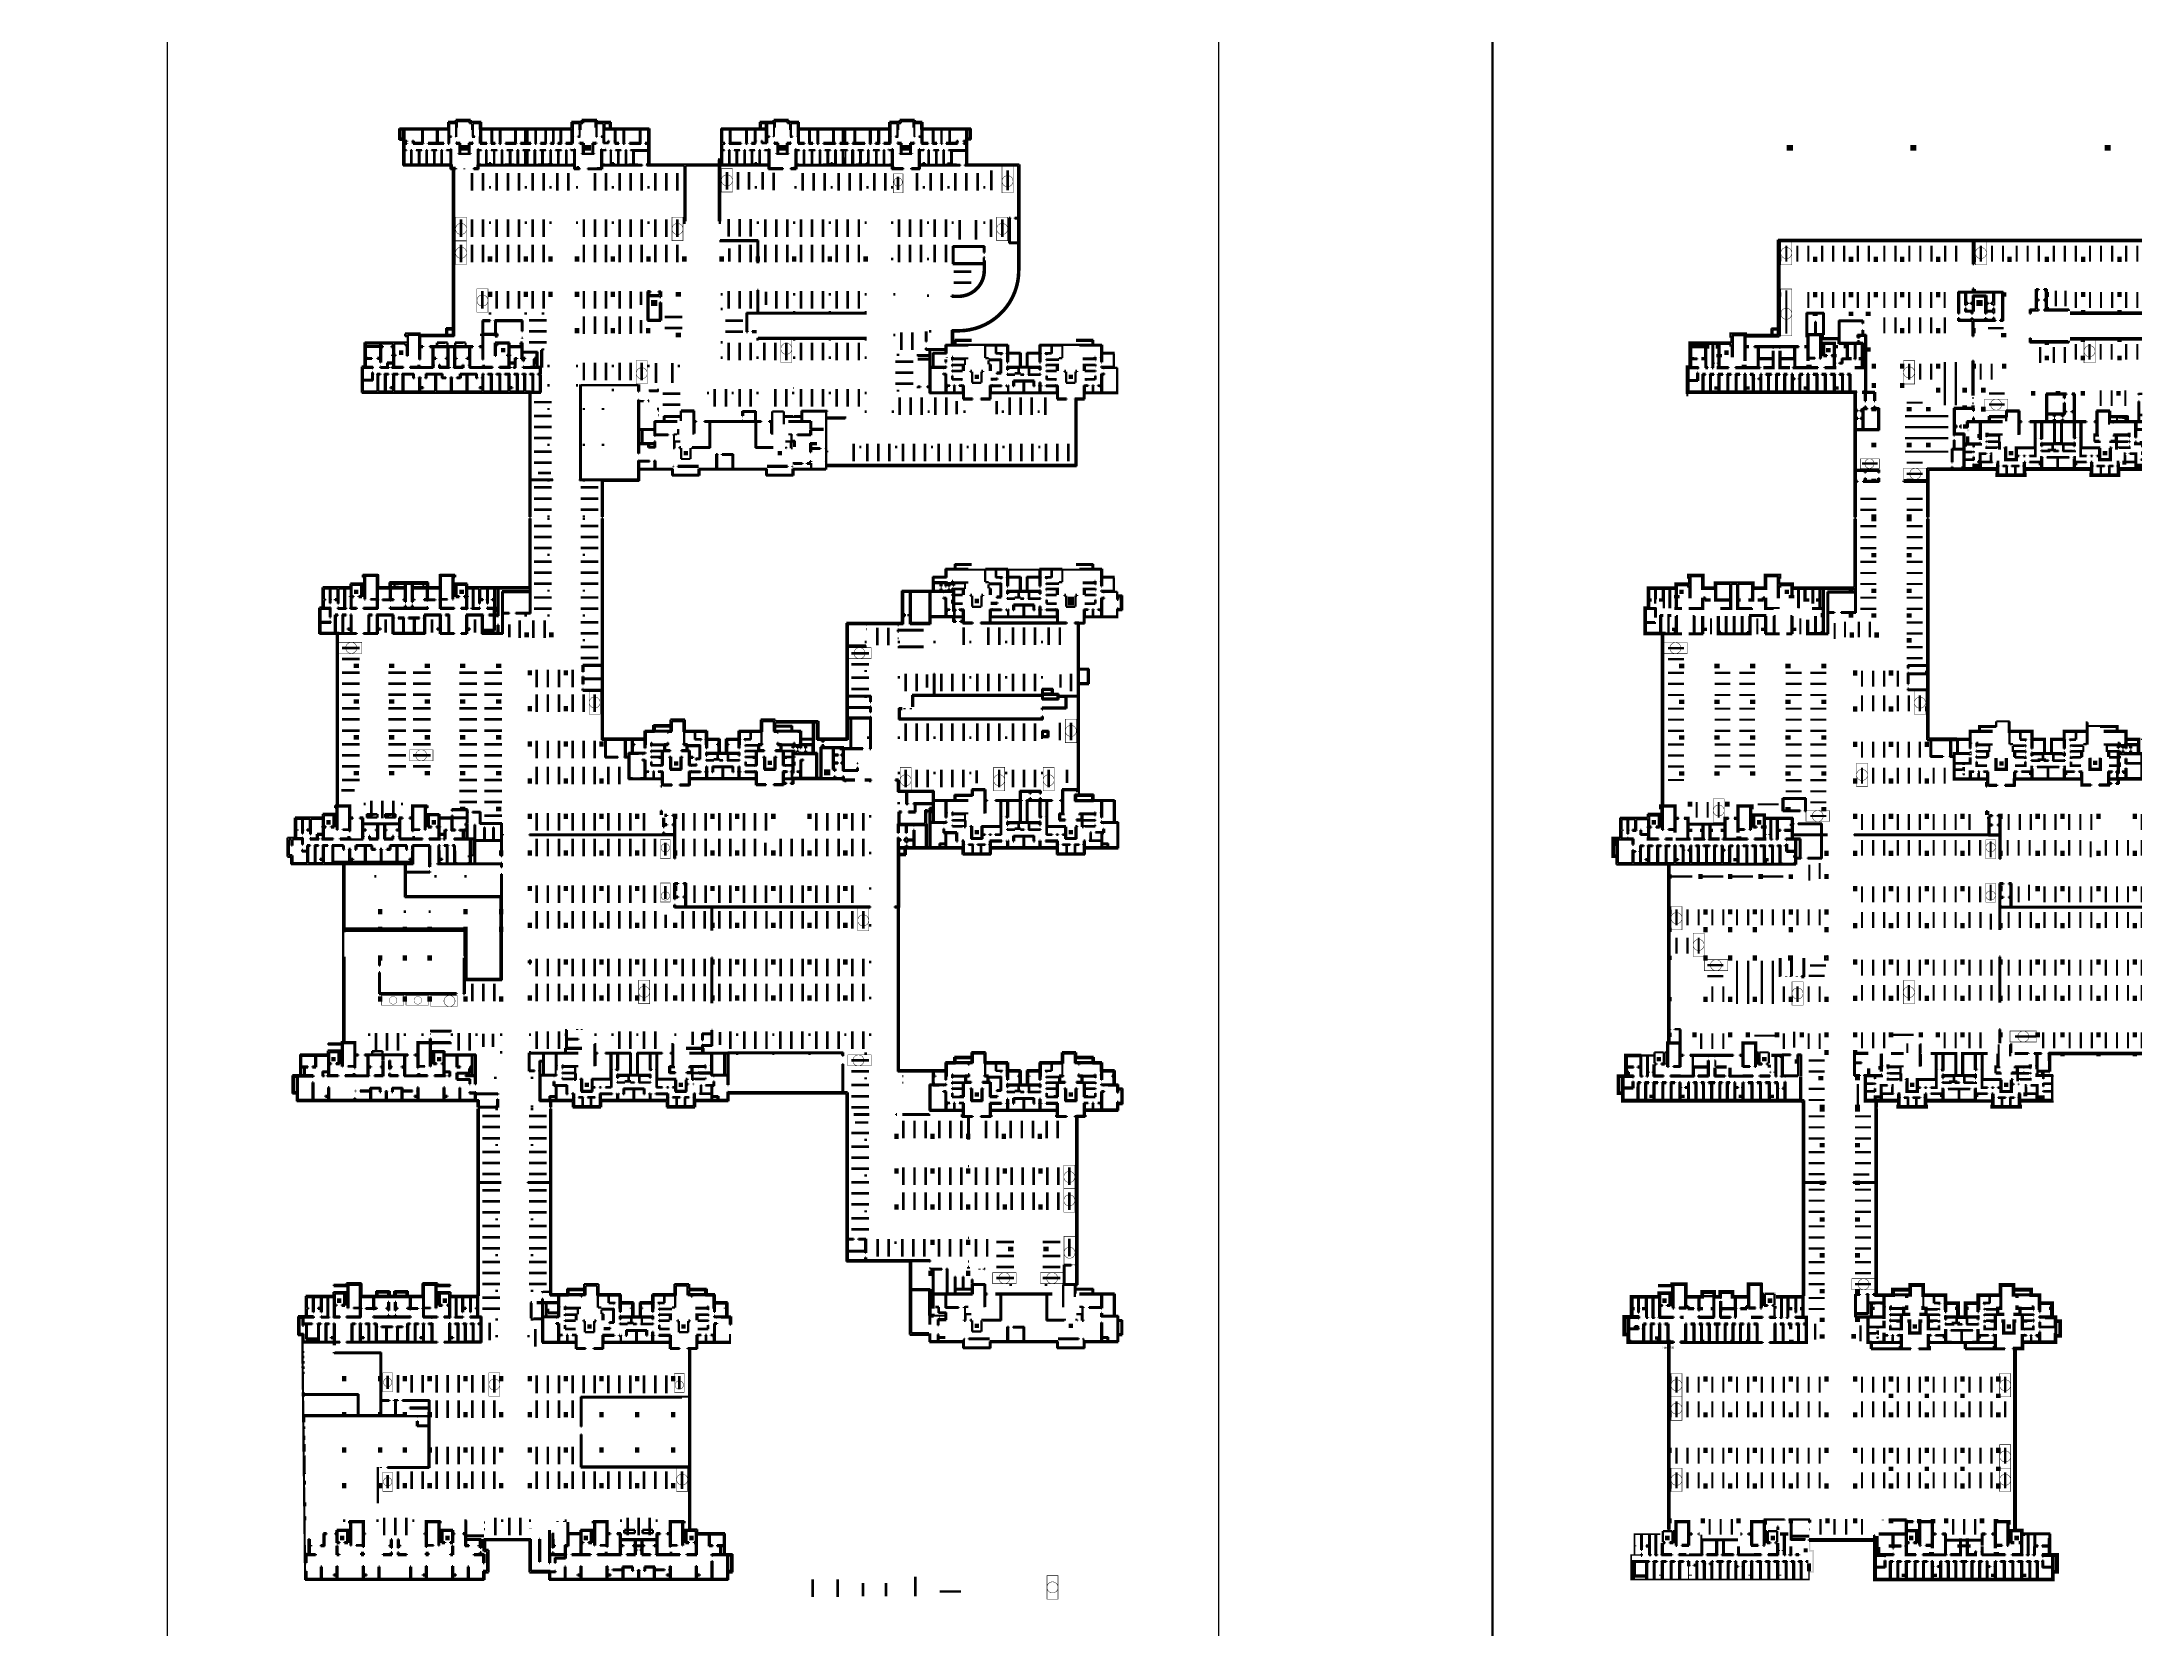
# Paper-space layout 'Layout1' of a CAD drawing. Header units: millimetres. Extents: x 26 to 231, y 20 to 176.
# The model-space entities are those that its viewports show. They can reach past a viewport. Long polylines and large blocks are cut down to what shows.
import ezdxf
from ezdxf.enums import TextEntityAlignment as Align

# ---------------------------------------------------------------- set-up
doc = ezdxf.new("R2010")
doc.units = ezdxf.units.MM
doc.header["$LTSCALE"] = 1000
doc.linetypes.add('A6-DK-B1F$0$HIDDEN2', pattern=[4.7625, 3.175, -1.5875])
doc.linetypes.add('A6-DK-B2F$0$HIDDEN2', pattern=[4.7625, 3.175, -1.5875])
for name, color, linetype in [('A-DIMS-INSD', 3, 'Continuous'), ('A6-DK-B1F$0$A-PRKG', 175, 'A6-DK-B1F$0$HIDDEN2'), ('A6-DK-B2F$0$A-PRKG', 175, 'A6-DK-B2F$0$HIDDEN2'), ('P_core', 1, 'Continuous'), ('P_lot', 5, 'Continuous'), ('留孔', 1, 'Continuous')]:
    doc.layers.add(name, color=color, linetype=linetype)
doc.layers.add('P_core_detached', color=3, linetype='Continuous', lineweight=50)
doc.layers.add('P_wall', color=7, linetype='Continuous', lineweight=50)
doc.layers.get('0').off()
doc.layers.get('A-DIMS-INSD').off()
doc.layers.get('A6-DK-B1F$0$A-PRKG').off()
doc.layers.get('A6-DK-B2F$0$A-PRKG').off()
doc.styles.add('华文细黑', font='STXIHEI.TTF')

# ---------------------------------------------------------------- blocks, each defined once
blk = doc.blocks.new('A6-DK-B1F$0$wzatcw')
at = {"extrusion": (-5.18032e-09, -4.99617e-22, 1), "elevation": 0}
blk.add_lwpolyline([(3350, 5500), (2450, 200), (1550, 5500)], dxfattribs=at)
blk.add_lwpolyline([(3350, 5500), (1550, 5500), (1550, 200), (3350, 200)], close=True, dxfattribs=at)
at = {"layer": 'P_lot', "const_width": 600, "elevation": 0}
blk.add_lwpolyline([(2450, 5100), (2450, 600)], dxfattribs=at)
blk = doc.blocks.new('A6-DK-B1F$0$标准车位')
blk.add_lwpolyline([(350, 4600), (1250, 0), (2150, 4600)])
blk.add_lwpolyline([(350, 4600), (2150, 4600), (2150, 0), (350, 0)], close=True)
at = {"layer": 'P_lot', "const_width": 600}
blk.add_lwpolyline([(1250, 300), (1250, 4300)], dxfattribs=at)
blk = doc.blocks.new('A6-DK-B1F$0$$0$A$C46FA2BC5')
at = {"layer": 'P_lot', "const_width": 600}
blk.add_lwpolyline([(-1100, -650), (-1100, -3650)], dxfattribs=at)
blk = doc.blocks.new('A6-DK-B2F$0$侧放停车位')
blk.add_lwpolyline([(350, 5700), (1250, 900), (2150, 5700)])
blk.add_lwpolyline([(350, 5700), (2150, 5700), (2150, 900), (350, 900)], close=True)
blk.add_circle((1250, 348, 0), 400)
at = {"layer": 'P_lot', "const_width": 500}
blk.add_lwpolyline([(1250, 5700), (1250, 900)], dxfattribs=at)

msp = doc.modelspace()

# ---------------------------------------------------------------- hatches: boundary and pattern name
at = {"layer": 'P_wall'}
h = msp.add_hatch(color=256, dxfattribs=at)
h.dxf.hatch_style = 2
h.paths.add_polyline_path([(1048847, 40725), (1048347, 40725), (1048347, 40225), (1048847, 40225)], flags=0)
edge = h.paths.add_edge_path(flags=16)
edge.add_line((1048347, 40725), (1048847, 40225))
edge = h.paths.add_edge_path(flags=17)
edge.add_line((1048847, 40725), (1048347, 40225))
h.paths.add_polyline_path([(1117787, 238310), (1117287, 238310), (1117287, 237810), (1117787, 237810)])
edge = h.paths.add_edge_path(flags=16)
edge.add_line((1117287, 238310), (1117787, 237810))
edge = h.paths.add_edge_path(flags=17)
edge.add_line((1117787, 238310), (1117287, 237810))
h.paths.add_polyline_path([(1059367, 138100), (1058867, 138100), (1058867, 137400), (1059367, 137400)], flags=0)
edge = h.paths.add_edge_path(flags=16)
edge.add_line((1058867, 138100), (1059367, 137400))
edge = h.paths.add_edge_path(flags=17)
edge.add_line((1059367, 138100), (1058867, 137400))
h.paths.add_polyline_path([(1086767, 127650), (1086167, 127650), (1086167, 126950), (1086767, 126950)], flags=0)
edge = h.paths.add_edge_path(flags=17)
edge.add_line((1086167, 127650), (1086767, 126950))
edge = h.paths.add_edge_path(flags=17)
edge.add_line((1086767, 127650), (1086167, 126950))
h.paths.add_polyline_path([(1078667, 127650), (1078067, 127650), (1078067, 126950), (1078667, 126950)])
edge = h.paths.add_edge_path(flags=0)
edge.add_line((1078067, 127650), (1078667, 126950))
edge = h.paths.add_edge_path(flags=16)
edge.add_line((1078667, 127650), (1078067, 126950))
h.paths.add_polyline_path([(1086767, 138100), (1086267, 138100), (1086267, 137400), (1086767, 137400)], flags=0)
edge = h.paths.add_edge_path(flags=16)
edge.add_line((1086267, 138100), (1086767, 137400))
edge = h.paths.add_edge_path(flags=17)
edge.add_line((1086767, 138100), (1086267, 137400))
h.paths.add_polyline_path([(1078667, 138100), (1078167, 138100), (1078167, 137400), (1078667, 137400)], flags=0)
edge = h.paths.add_edge_path(flags=16)
edge.add_line((1078167, 138100), (1078667, 137400))
edge = h.paths.add_edge_path(flags=17)
edge.add_line((1078667, 138100), (1078167, 137400))
h.paths.add_polyline_path([(1101367, 28500), (1100867, 28500), (1100867, 28000), (1101367, 28000)])
edge = h.paths.add_edge_path(flags=16)
edge.add_line((1100867, 28500), (1101367, 28000))
edge = h.paths.add_edge_path(flags=17)
edge.add_line((1101367, 28500), (1100867, 28000))
h.paths.add_polyline_path([(1125667, 28500), (1125167, 28500), (1125167, 28000), (1125667, 28000)])
edge = h.paths.add_edge_path(flags=16)
edge.add_line((1125167, 28500), (1125667, 28000))
edge = h.paths.add_edge_path(flags=17)
edge.add_line((1125667, 28500), (1125167, 28000))
h.paths.add_polyline_path([(1117567, 28500), (1117067, 28500), (1117067, 28000), (1117567, 28000)])
edge = h.paths.add_edge_path(flags=16)
edge.add_line((1117067, 28500), (1117567, 28000))
edge = h.paths.add_edge_path(flags=17)
edge.add_line((1117567, 28500), (1117067, 28000))
h.paths.add_polyline_path([(1109467, 28500), (1108967, 28500), (1108967, 28000), (1109467, 28000)])
edge = h.paths.add_edge_path(flags=16)
edge.add_line((1108967, 28500), (1109467, 28000))
edge = h.paths.add_edge_path(flags=17)
edge.add_line((1109467, 28500), (1108967, 28000))
h.paths.add_polyline_path([(1101367, 12000), (1100867, 12000), (1100867, 11500), (1101367, 11500)])
edge = h.paths.add_edge_path(flags=16)
edge.add_line((1100867, 12000), (1101367, 11500))
edge = h.paths.add_edge_path(flags=17)
edge.add_line((1101367, 12000), (1100867, 11500))
h.paths.add_polyline_path([(1125667, 12000), (1125167, 12000), (1125167, 11500), (1125667, 11500)])
edge = h.paths.add_edge_path(flags=16)
edge.add_line((1125167, 12000), (1125667, 11500))
edge = h.paths.add_edge_path(flags=17)
edge.add_line((1125667, 12000), (1125167, 11500))
h.paths.add_polyline_path([(1117567, 12000), (1117067, 12000), (1117067, 11500), (1117567, 11500)])
edge = h.paths.add_edge_path(flags=16)
edge.add_line((1117067, 12000), (1117567, 11500))
edge = h.paths.add_edge_path(flags=17)
edge.add_line((1117567, 12000), (1117067, 11500))
h.paths.add_polyline_path([(1109467, 12000), (1108967, 12000), (1108967, 11500), (1109467, 11500)])
edge = h.paths.add_edge_path(flags=16)
edge.add_line((1108967, 12000), (1109467, 11500))
edge = h.paths.add_edge_path(flags=17)
edge.add_line((1109467, 12000), (1108967, 11500))
h.paths.add_polyline_path([(1080062, 104165), (1079562, 104165), (1079562, 103665), (1080062, 103665)], flags=0)
edge = h.paths.add_edge_path(flags=16)
edge.add_line((1079562, 104165), (1080062, 103665))
edge = h.paths.add_edge_path(flags=17)
edge.add_line((1080062, 104165), (1079562, 103665))
h.paths.add_polyline_path([(1147857, 251210), (1147357, 251210), (1147357, 250710), (1147857, 250710)], flags=17)
edge = h.paths.add_edge_path(flags=0)
edge.add_line((1147357, 251210), (1147857, 250710))
edge = h.paths.add_edge_path(flags=16)
edge.add_line((1147857, 251210), (1147357, 250710))
h.paths.add_polyline_path([(1127387, 251210), (1126887, 251210), (1126887, 250710), (1127387, 250710)], flags=17)
edge = h.paths.add_edge_path(flags=0)
edge.add_line((1126887, 251210), (1127387, 250710))
edge = h.paths.add_edge_path(flags=16)
edge.add_line((1127387, 251210), (1126887, 250710))
h.paths.add_polyline_path([(1091367, 266530), (1090867, 266530), (1090867, 266030), (1091367, 266030)], flags=17)
edge = h.paths.add_edge_path(flags=0)
edge.add_line((1090867, 266530), (1091367, 266030))
edge = h.paths.add_edge_path(flags=16)
edge.add_line((1091367, 266530), (1090867, 266030))
h.paths.add_polyline_path([(1082477, 268500), (1081977, 268500), (1081977, 268000), (1082477, 268000)], flags=0)
edge = h.paths.add_edge_path(flags=16)
edge.add_line((1081977, 268500), (1082477, 268000))
edge = h.paths.add_edge_path(flags=17)
edge.add_line((1082477, 268500), (1081977, 268000))
h.paths.add_polyline_path([(1156657, 248790), (1156157, 248790), (1156157, 248290), (1156657, 248290)], flags=17)
edge = h.paths.add_edge_path(flags=0)
edge.add_line((1156157, 248790), (1156657, 248290))
edge = h.paths.add_edge_path(flags=16)
edge.add_line((1156657, 248790), (1156157, 248290))
h.paths.add_polyline_path([(1142977, 248790), (1142477, 248790), (1142477, 248290), (1142977, 248290)], flags=17)
edge = h.paths.add_edge_path(flags=0)
edge.add_line((1142477, 248790), (1142977, 248290))
edge = h.paths.add_edge_path(flags=16)
edge.add_line((1142977, 248790), (1142477, 248290))
h.paths.add_polyline_path([(1135377, 248790), (1134877, 248790), (1134877, 248290), (1135377, 248290)], flags=17)
edge = h.paths.add_edge_path(flags=0)
edge.add_line((1134877, 248790), (1135377, 248290))
edge = h.paths.add_edge_path(flags=16)
edge.add_line((1135377, 248790), (1134877, 248290))
h.paths.add_polyline_path([(1121697, 248790), (1121197, 248790), (1121197, 248290), (1121697, 248290)], flags=17)
edge = h.paths.add_edge_path(flags=0)
edge.add_line((1121197, 248790), (1121697, 248290))
edge = h.paths.add_edge_path(flags=16)
edge.add_line((1121697, 248790), (1121197, 248290))
h.paths.add_polyline_path([(1118837, 246990), (1118337, 246990), (1118337, 246490), (1118837, 246490)])
edge = h.paths.add_edge_path(flags=16)
edge.add_line((1118337, 246990), (1118837, 246490))
edge = h.paths.add_edge_path(flags=17)
edge.add_line((1118837, 246990), (1118337, 246490))
h.paths.add_polyline_path([(1118037, 243790), (1117537, 243790), (1117537, 243290), (1118037, 243290)])
edge = h.paths.add_edge_path(flags=16)
edge.add_line((1117537, 243790), (1118037, 243290))
edge = h.paths.add_edge_path(flags=17)
edge.add_line((1118037, 243790), (1117537, 243290))
h.paths.add_polyline_path([(1150732, 166935), (1150232, 166935), (1150232, 166335), (1150732, 166335)])
edge = h.paths.add_edge_path(flags=16)
edge.add_line((1150232, 166935), (1150732, 166335))
edge = h.paths.add_edge_path(flags=17)
edge.add_line((1150732, 166935), (1150232, 166335))
h.paths.add_polyline_path([(1123132, 166935), (1122632, 166935), (1122632, 166335), (1123132, 166335)])
edge = h.paths.add_edge_path(flags=16)
edge.add_line((1122632, 166935), (1123132, 166335))
edge = h.paths.add_edge_path(flags=17)
edge.add_line((1123132, 166935), (1122632, 166335))
h.paths.add_polyline_path([(1191257, 203560), (1190757, 203560), (1190757, 202960), (1191257, 202960)])
edge = h.paths.add_edge_path(flags=16)
edge.add_line((1190757, 203560), (1191257, 202960))
edge = h.paths.add_edge_path(flags=17)
edge.add_line((1191257, 203560), (1190757, 202960))
h.paths.add_polyline_path([(1201507, 204860), (1201007, 204860), (1201007, 204360), (1201507, 204360)])
edge = h.paths.add_edge_path(flags=16)
edge.add_line((1201007, 204860), (1201507, 204360))
edge = h.paths.add_edge_path(flags=17)
edge.add_line((1201507, 204860), (1201007, 204360))
h.paths.add_polyline_path([(1208607, 204860), (1208107, 204860), (1208107, 204360), (1208607, 204360)])
edge = h.paths.add_edge_path(flags=16)
edge.add_line((1208107, 204860), (1208607, 204360))
edge = h.paths.add_edge_path(flags=17)
edge.add_line((1208607, 204860), (1208107, 204360))
h.paths.add_polyline_path([(1183917, 204860), (1183417, 204860), (1183417, 204360), (1183917, 204360)])
edge = h.paths.add_edge_path(flags=16)
edge.add_line((1183417, 204860), (1183917, 204360))
edge = h.paths.add_edge_path(flags=17)
edge.add_line((1183917, 204860), (1183417, 204360))
h.paths.add_polyline_path([(1085912, 205035), (1085412, 205035), (1085412, 204535), (1085912, 204535)], flags=0)
edge = h.paths.add_edge_path(flags=16)
edge.add_line((1085412, 205035), (1085912, 204535))
edge = h.paths.add_edge_path(flags=17)
edge.add_line((1085912, 205035), (1085412, 204535))
h.paths.add_polyline_path([(1085917, 201105), (1085417, 201105), (1085417, 200605), (1085917, 200605)], flags=0)
edge = h.paths.add_edge_path(flags=16)
edge.add_line((1085417, 201105), (1085917, 200605))
edge = h.paths.add_edge_path(flags=17)
edge.add_line((1085917, 201105), (1085417, 200605))
h.paths.add_polyline_path([(1079052, 201105), (1078552, 201105), (1078552, 200605), (1079052, 200605)], flags=0)
edge = h.paths.add_edge_path(flags=16)
edge.add_line((1078552, 201105), (1079052, 200605))
edge = h.paths.add_edge_path(flags=17)
edge.add_line((1079052, 201105), (1078552, 200605))
h.paths.add_polyline_path([(1069302, 201105), (1068802, 201105), (1068802, 200605), (1069302, 200605)], flags=0)
edge = h.paths.add_edge_path(flags=16)
edge.add_line((1068802, 201105), (1069302, 200605))
edge = h.paths.add_edge_path(flags=17)
edge.add_line((1069302, 201105), (1068802, 200605))
h.paths.add_polyline_path([(1062422, 201105), (1061922, 201105), (1061922, 200605), (1062422, 200605)], flags=0)
edge = h.paths.add_edge_path(flags=16)
edge.add_line((1061922, 201105), (1062422, 200605))
edge = h.paths.add_edge_path(flags=17)
edge.add_line((1062422, 201105), (1061922, 200605))
h.paths.add_polyline_path([(1052672, 201105), (1052172, 201105), (1052172, 200605), (1052672, 200605)], flags=0)
edge = h.paths.add_edge_path(flags=16)
edge.add_line((1052172, 201105), (1052672, 200605))
edge = h.paths.add_edge_path(flags=17)
edge.add_line((1052672, 201105), (1052172, 200605))
h.paths.add_polyline_path([(1115792, 168235), (1115292, 168235), (1115292, 167735), (1115792, 167735)])
edge = h.paths.add_edge_path(flags=16)
edge.add_line((1115292, 168235), (1115792, 167735))
edge = h.paths.add_edge_path(flags=17)
edge.add_line((1115792, 168235), (1115292, 167735))
h.paths.add_polyline_path([(1133382, 168235), (1132882, 168235), (1132882, 167735), (1133382, 167735)])
edge = h.paths.add_edge_path(flags=16)
edge.add_line((1132882, 168235), (1133382, 167735))
edge = h.paths.add_edge_path(flags=17)
edge.add_line((1133382, 168235), (1132882, 167735))
h.paths.add_polyline_path([(1140482, 168235), (1139982, 168235), (1139982, 167735), (1140482, 167735)])
edge = h.paths.add_edge_path(flags=16)
edge.add_line((1139982, 168235), (1140482, 167735))
edge = h.paths.add_edge_path(flags=17)
edge.add_line((1140482, 168235), (1139982, 167735))
h.paths.add_polyline_path([(1158072, 168235), (1157572, 168235), (1157572, 167735), (1158072, 167735)])
edge = h.paths.add_edge_path(flags=16)
edge.add_line((1157572, 168235), (1158072, 167735))
edge = h.paths.add_edge_path(flags=17)
edge.add_line((1158072, 168235), (1157572, 167735))
h.paths.add_polyline_path([(1208857, 163040), (1208357, 163040), (1208357, 162540), (1208857, 162540)])
edge = h.paths.add_edge_path(flags=16)
edge.add_line((1208357, 163040), (1208857, 162540))
edge = h.paths.add_edge_path(flags=17)
edge.add_line((1208857, 163040), (1208357, 162540))
h.paths.add_polyline_path([(1201257, 163040), (1200757, 163040), (1200757, 162540), (1201257, 162540)])
edge = h.paths.add_edge_path(flags=16)
edge.add_line((1200757, 163040), (1201257, 162540))
edge = h.paths.add_edge_path(flags=17)
edge.add_line((1201257, 163040), (1200757, 162540))
h.paths.add_polyline_path([(1193267, 165460), (1192767, 165460), (1192767, 164960), (1193267, 164960)])
edge = h.paths.add_edge_path(flags=16)
edge.add_line((1192767, 165460), (1193267, 164960))
edge = h.paths.add_edge_path(flags=17)
edge.add_line((1193267, 165460), (1192767, 164960))
h.paths.add_polyline_path([(1184717, 161240), (1184217, 161240), (1184217, 160740), (1184717, 160740)])
edge = h.paths.add_edge_path(flags=16)
edge.add_line((1184217, 161240), (1184717, 160740))
edge = h.paths.add_edge_path(flags=17)
edge.add_line((1184717, 161240), (1184217, 160740))
h.paths.add_polyline_path([(1069707, 162075), (1069207, 162075), (1069207, 161575), (1069707, 161575)], flags=0)
edge = h.paths.add_edge_path(flags=16)
edge.add_line((1069207, 162075), (1069707, 161575))
edge = h.paths.add_edge_path(flags=17)
edge.add_line((1069707, 162075), (1069207, 161575))
h.paths.add_polyline_path([(1078897, 157765), (1078397, 157765), (1078397, 157265), (1078897, 157265)], flags=0)
edge = h.paths.add_edge_path(flags=16)
edge.add_line((1078397, 157765), (1078897, 157265))
edge = h.paths.add_edge_path(flags=17)
edge.add_line((1078897, 157765), (1078397, 157265))
h.paths.add_polyline_path([(1079647, 150525), (1079147, 150525), (1079147, 150025), (1079647, 150025)], flags=0)
edge = h.paths.add_edge_path(flags=16)
edge.add_line((1079147, 150525), (1079647, 150025))
edge = h.paths.add_edge_path(flags=17)
edge.add_line((1079647, 150525), (1079147, 150025))
h.paths.add_polyline_path([(1072787, 149675), (1072287, 149675), (1072287, 149175), (1072787, 149175)], flags=0)
edge = h.paths.add_edge_path(flags=16)
edge.add_line((1072287, 149675), (1072787, 149175))
edge = h.paths.add_edge_path(flags=17)
edge.add_line((1072787, 149675), (1072287, 149175))
h.paths.add_polyline_path([(1191257, 91910), (1190757, 91910), (1190757, 91310), (1191257, 91310)])
edge = h.paths.add_edge_path(flags=16)
edge.add_line((1190757, 91910), (1191257, 91310))
edge = h.paths.add_edge_path(flags=17)
edge.add_line((1191257, 91910), (1190757, 91310))
h.paths.add_polyline_path([(1208607, 93210), (1208107, 93210), (1208107, 92710), (1208607, 92710)])
edge = h.paths.add_edge_path(flags=16)
edge.add_line((1208107, 93210), (1208607, 92710))
edge = h.paths.add_edge_path(flags=17)
edge.add_line((1208607, 93210), (1208107, 92710))
h.paths.add_polyline_path([(1201507, 93210), (1201007, 93210), (1201007, 92710), (1201507, 92710)])
edge = h.paths.add_edge_path(flags=16)
edge.add_line((1201007, 93210), (1201507, 92710))
edge = h.paths.add_edge_path(flags=17)
edge.add_line((1201507, 93210), (1201007, 92710))
h.paths.add_polyline_path([(1183917, 93210), (1183417, 93210), (1183417, 92710), (1183917, 92710)])
edge = h.paths.add_edge_path(flags=16)
edge.add_line((1183417, 93210), (1183917, 92710))
edge = h.paths.add_edge_path(flags=17)
edge.add_line((1183917, 93210), (1183417, 92710))
h.paths.add_polyline_path([(1134287, 105840), (1133787, 105840), (1133787, 105340), (1134287, 105340)])
edge = h.paths.add_edge_path(flags=16)
edge.add_line((1133787, 105840), (1134287, 105340))
edge = h.paths.add_edge_path(flags=17)
edge.add_line((1134287, 105840), (1133787, 105340))
h.paths.add_polyline_path([(1120607, 105840), (1120107, 105840), (1120107, 105340), (1120607, 105340)])
edge = h.paths.add_edge_path(flags=16)
edge.add_line((1120107, 105840), (1120607, 105340))
edge = h.paths.add_edge_path(flags=17)
edge.add_line((1120607, 105840), (1120107, 105340))
h.paths.add_polyline_path([(1113007, 105840), (1112507, 105840), (1112507, 105340), (1113007, 105340)])
edge = h.paths.add_edge_path(flags=16)
edge.add_line((1112507, 105840), (1113007, 105340))
edge = h.paths.add_edge_path(flags=17)
edge.add_line((1113007, 105840), (1112507, 105340))
h.paths.add_polyline_path([(1099327, 105840), (1098827, 105840), (1098827, 105340), (1099327, 105340)])
edge = h.paths.add_edge_path(flags=16)
edge.add_line((1098827, 105840), (1099327, 105340))
edge = h.paths.add_edge_path(flags=17)
edge.add_line((1099327, 105840), (1098827, 105340))
h.paths.add_polyline_path([(1076662, 105455), (1076162, 105455), (1076162, 104955), (1076662, 104955)], flags=0)
edge = h.paths.add_edge_path(flags=16)
edge.add_line((1076162, 105455), (1076662, 104955))
edge = h.paths.add_edge_path(flags=17)
edge.add_line((1076662, 105455), (1076162, 104955))
h.paths.add_polyline_path([(1124887, 39410), (1124387, 39410), (1124387, 38810), (1124887, 38810)])
edge = h.paths.add_edge_path(flags=16)
edge.add_line((1124387, 39410), (1124887, 38810))
edge = h.paths.add_edge_path(flags=17)
edge.add_line((1124887, 39410), (1124387, 38810))
h.paths.add_polyline_path([(1109927, 39410), (1109427, 39410), (1109427, 38810), (1109927, 38810)])
edge = h.paths.add_edge_path(flags=16)
edge.add_line((1109427, 39410), (1109927, 38810))
edge = h.paths.add_edge_path(flags=17)
edge.add_line((1109927, 39410), (1109427, 38810))
h.paths.add_polyline_path([(1103607, 39410), (1103107, 39410), (1103107, 38810), (1103607, 38810)])
edge = h.paths.add_edge_path(flags=16)
edge.add_line((1103107, 39410), (1103607, 38810))
edge = h.paths.add_edge_path(flags=17)
edge.add_line((1103607, 39410), (1103107, 38810))
h.paths.add_polyline_path([(1058597, 40725), (1058097, 40725), (1058097, 40225), (1058597, 40225)], flags=0)
edge = h.paths.add_edge_path(flags=16)
edge.add_line((1058097, 40725), (1058597, 40225))
edge = h.paths.add_edge_path(flags=17)
edge.add_line((1058597, 40725), (1058097, 40225))
h.paths.add_polyline_path([(1065477, 40725), (1064977, 40725), (1064977, 40225), (1065477, 40225)], flags=0)
edge = h.paths.add_edge_path(flags=16)
edge.add_line((1064977, 40725), (1065477, 40225))
edge = h.paths.add_edge_path(flags=17)
edge.add_line((1065477, 40725), (1064977, 40225))
h.paths.add_polyline_path([(1069047, 40725), (1068547, 40725), (1068547, 40225), (1069047, 40225)], flags=0)
edge = h.paths.add_edge_path(flags=16)
edge.add_line((1068547, 40725), (1069047, 40225))
edge = h.paths.add_edge_path(flags=17)
edge.add_line((1069047, 40725), (1068547, 40225))
h.paths.add_polyline_path([(1078797, 40725), (1078297, 40725), (1078297, 40225), (1078797, 40225)], flags=0)
edge = h.paths.add_edge_path(flags=16)
edge.add_line((1078297, 40725), (1078797, 40225))
edge = h.paths.add_edge_path(flags=17)
edge.add_line((1078797, 40725), (1078297, 40225))
h.paths.add_polyline_path([(1125137, 125), (1124637, 125), (1124637, -375), (1125137, -375)])
edge = h.paths.add_edge_path(flags=16)
edge.add_line((1124637, 125), (1125137, -375))
edge = h.paths.add_edge_path(flags=17)
edge.add_line((1125137, 125), (1124637, -375))
h.paths.add_polyline_path([(1110867, 125), (1110367, 125), (1110367, -375), (1110867, -375)])
edge = h.paths.add_edge_path(flags=16)
edge.add_line((1110367, 125), (1110867, -375))
edge = h.paths.add_edge_path(flags=17)
edge.add_line((1110867, 125), (1110367, -375))
h.paths.add_polyline_path([(1107767, 125), (1107267, 125), (1107267, -375), (1107767, -375)])
edge = h.paths.add_edge_path(flags=16)
edge.add_line((1107267, 125), (1107767, -375))
edge = h.paths.add_edge_path(flags=17)
edge.add_line((1107767, 125), (1107267, -375))
h.paths.add_polyline_path([(1164667, 176925), (1164167, 176925), (1164167, 176425), (1164667, 176425)])
edge = h.paths.add_edge_path(flags=0)
edge.add_line((1164167, 176925), (1164667, 176425))
edge = h.paths.add_edge_path(flags=16)
edge.add_line((1164667, 176925), (1164167, 176425))
h.paths.add_polyline_path([(1160377, 247010), (1160377, 254750), (1169367, 254750), (1169367, 289850), (1075867, 289850), (1075867, 289500), (1169017, 289500), (1169017, 255100), (1160027, 255100), (1160027, 247010)])
h.paths.add_polyline_path([(1050667, 40925), (1051017, 40925), (1051017, -2025), (1050667, -2025)])
h.paths.add_polyline_path([(1169267, 255400), (1168767, 255400), (1168767, 254800), (1169267, 254800)], flags=16)
edge = h.paths.add_edge_path(flags=0)
edge.add_line((1168767, 255400), (1169267, 254800))
edge = h.paths.add_edge_path(flags=0)
edge.add_line((1169267, 255400), (1168767, 254800))
h.paths.add_polyline_path([(1161167, 255400), (1160667, 255400), (1160667, 254800), (1161167, 254800)], flags=17)
edge = h.paths.add_edge_path(flags=0)
edge.add_line((1160667, 255400), (1161167, 254800))
edge = h.paths.add_edge_path(flags=16)
edge.add_line((1161167, 255400), (1160667, 254800))
h.paths.add_polyline_path([(1152867, 255400), (1152367, 255400), (1152367, 254800), (1152867, 254800)], flags=17)
edge = h.paths.add_edge_path(flags=0)
edge.add_line((1152367, 255400), (1152867, 254800))
edge = h.paths.add_edge_path(flags=16)
edge.add_line((1152867, 255400), (1152367, 254800))
h.paths.add_polyline_path([(1133567, 255400), (1133067, 255400), (1133067, 254800), (1133567, 254800)], flags=17)
edge = h.paths.add_edge_path(flags=0)
edge.add_line((1133067, 255400), (1133567, 254800))
edge = h.paths.add_edge_path(flags=16)
edge.add_line((1133567, 255400), (1133067, 254800))
h.paths.add_polyline_path([(1144767, 255400), (1144267, 255400), (1144267, 254800), (1144767, 254800)], flags=17)
edge = h.paths.add_edge_path(flags=0)
edge.add_line((1144267, 255400), (1144767, 254800))
edge = h.paths.add_edge_path(flags=16)
edge.add_line((1144767, 255400), (1144267, 254800))
h.paths.add_polyline_path([(1139167, 255400), (1138667, 255400), (1138667, 254800), (1139167, 254800)], flags=17)
edge = h.paths.add_edge_path(flags=0)
edge.add_line((1138667, 255400), (1139167, 254800))
edge = h.paths.add_edge_path(flags=16)
edge.add_line((1139167, 255400), (1138667, 254800))
h.paths.add_polyline_path([(1136667, 266900), (1136167, 266900), (1136167, 266300), (1136667, 266300)], flags=17)
edge = h.paths.add_edge_path(flags=0)
edge.add_line((1136167, 266900), (1136667, 266300))
edge = h.paths.add_edge_path(flags=16)
edge.add_line((1136667, 266900), (1136167, 266300))
h.paths.add_polyline_path([(1136667, 274400), (1136167, 274400), (1136167, 273800), (1136667, 273800)], flags=17)
edge = h.paths.add_edge_path(flags=0)
edge.add_line((1136167, 274400), (1136667, 273800))
edge = h.paths.add_edge_path(flags=16)
edge.add_line((1136667, 274400), (1136167, 273800))
h.paths.add_polyline_path([(1169267, 263400), (1168767, 263400), (1168767, 262800), (1169267, 262800)], flags=16)
edge = h.paths.add_edge_path(flags=0)
edge.add_line((1168767, 263400), (1169267, 262800))
edge = h.paths.add_edge_path(flags=0)
edge.add_line((1169267, 263400), (1168767, 262800))
h.paths.add_polyline_path([(1161167, 263400), (1160667, 263400), (1160667, 262800), (1161167, 262800)], flags=17)
edge = h.paths.add_edge_path(flags=0)
edge.add_line((1160667, 263400), (1161167, 262800))
edge = h.paths.add_edge_path(flags=16)
edge.add_line((1161167, 263400), (1160667, 262800))
h.paths.add_polyline_path([(1153067, 263400), (1152567, 263400), (1152567, 262800), (1153067, 262800)], flags=17)
edge = h.paths.add_edge_path(flags=0)
edge.add_line((1152567, 263400), (1153067, 262800))
edge = h.paths.add_edge_path(flags=16)
edge.add_line((1153067, 263400), (1152567, 262800))
h.paths.add_polyline_path([(1144767, 263400), (1144267, 263400), (1144267, 262800), (1144767, 262800)], flags=17)
edge = h.paths.add_edge_path(flags=0)
edge.add_line((1144267, 263400), (1144767, 262800))
edge = h.paths.add_edge_path(flags=16)
edge.add_line((1144767, 263400), (1144267, 262800))
h.paths.add_polyline_path([(1136667, 263400), (1136167, 263400), (1136167, 262800), (1136667, 262800)], flags=17)
edge = h.paths.add_edge_path(flags=0)
edge.add_line((1136167, 263400), (1136667, 262800))
edge = h.paths.add_edge_path(flags=16)
edge.add_line((1136667, 263400), (1136167, 262800))
h.paths.add_polyline_path([(1169267, 267600), (1168767, 267600), (1168767, 267000), (1169267, 267000)], flags=16)
edge = h.paths.add_edge_path(flags=0)
edge.add_line((1168767, 267600), (1169267, 267000))
edge = h.paths.add_edge_path(flags=0)
edge.add_line((1169267, 267600), (1168767, 267000))
h.paths.add_polyline_path([(1161167, 267600), (1160667, 267600), (1160667, 267000), (1161167, 267000)], flags=17)
edge = h.paths.add_edge_path(flags=0)
edge.add_line((1160667, 267600), (1161167, 267000))
edge = h.paths.add_edge_path(flags=16)
edge.add_line((1161167, 267600), (1160667, 267000))
h.paths.add_polyline_path([(1153067, 267600), (1152567, 267600), (1152567, 267000), (1153067, 267000)], flags=17)
edge = h.paths.add_edge_path(flags=0)
edge.add_line((1152567, 267600), (1153067, 267000))
edge = h.paths.add_edge_path(flags=16)
edge.add_line((1153067, 267600), (1152567, 267000))
h.paths.add_polyline_path([(1144767, 267600), (1144267, 267600), (1144267, 267000), (1144767, 267000)], flags=17)
edge = h.paths.add_edge_path(flags=0)
edge.add_line((1144267, 267600), (1144767, 267000))
edge = h.paths.add_edge_path(flags=16)
edge.add_line((1144767, 267600), (1144267, 267000))
h.paths.add_polyline_path([(1169267, 273700), (1168767, 273700), (1168767, 273100), (1169267, 273100)], flags=16)
edge = h.paths.add_edge_path(flags=0)
edge.add_line((1168767, 273700), (1169267, 273100))
edge = h.paths.add_edge_path(flags=0)
edge.add_line((1169267, 273700), (1168767, 273100))
h.paths.add_polyline_path([(1161167, 273700), (1160667, 273700), (1160667, 273100), (1161167, 273100)], flags=17)
edge = h.paths.add_edge_path(flags=0)
edge.add_line((1160667, 273700), (1161167, 273100))
edge = h.paths.add_edge_path(flags=16)
edge.add_line((1161167, 273700), (1160667, 273100))
h.paths.add_polyline_path([(1153067, 273700), (1152567, 273700), (1152567, 273100), (1153067, 273100)], flags=17)
edge = h.paths.add_edge_path(flags=0)
edge.add_line((1152567, 273700), (1153067, 273100))
edge = h.paths.add_edge_path(flags=16)
edge.add_line((1153067, 273700), (1152567, 273100))
h.paths.add_polyline_path([(1144867, 273700), (1144367, 273700), (1144367, 273100), (1144867, 273100)], flags=17)
edge = h.paths.add_edge_path(flags=0)
edge.add_line((1144367, 273700), (1144867, 273100))
edge = h.paths.add_edge_path(flags=16)
edge.add_line((1144867, 273700), (1144367, 273100))
h.paths.add_polyline_path([(1169267, 277750), (1168767, 277750), (1168767, 277150), (1169267, 277150)], flags=16)
edge = h.paths.add_edge_path(flags=0)
edge.add_line((1168767, 277750), (1169267, 277150))
edge = h.paths.add_edge_path(flags=0)
edge.add_line((1169267, 277750), (1168767, 277150))
h.paths.add_polyline_path([(1161167, 277750), (1160667, 277750), (1160667, 277150), (1161167, 277150)], flags=17)
edge = h.paths.add_edge_path(flags=0)
edge.add_line((1160667, 277750), (1161167, 277150))
edge = h.paths.add_edge_path(flags=16)
edge.add_line((1161167, 277750), (1160667, 277150))
h.paths.add_polyline_path([(1153067, 277750), (1152567, 277750), (1152567, 277150), (1153067, 277150)], flags=17)
edge = h.paths.add_edge_path(flags=0)
edge.add_line((1152567, 277750), (1153067, 277150))
edge = h.paths.add_edge_path(flags=16)
edge.add_line((1153067, 277750), (1152567, 277150))
h.paths.add_polyline_path([(1144867, 277750), (1144367, 277750), (1144367, 277150), (1144867, 277150)], flags=17)
edge = h.paths.add_edge_path(flags=0)
edge.add_line((1144367, 277750), (1144867, 277150))
edge = h.paths.add_edge_path(flags=16)
edge.add_line((1144867, 277750), (1144367, 277150))
h.paths.add_polyline_path([(1136667, 277750), (1136167, 277750), (1136167, 277150), (1136667, 277150)], flags=17)
edge = h.paths.add_edge_path(flags=0)
edge.add_line((1136167, 277750), (1136667, 277150))
edge = h.paths.add_edge_path(flags=16)
edge.add_line((1136667, 277750), (1136167, 277150))
h.paths.add_polyline_path([(1169267, 285800), (1168767, 285800), (1168767, 285100), (1169267, 285100)], flags=16)
edge = h.paths.add_edge_path(flags=0)
edge.add_line((1168767, 285800), (1169267, 285100))
edge = h.paths.add_edge_path(flags=0)
edge.add_line((1169267, 285800), (1168767, 285100))
h.paths.add_polyline_path([(1161167, 285800), (1160667, 285800), (1160667, 285100), (1161167, 285100)], flags=17)
edge = h.paths.add_edge_path(flags=0)
edge.add_line((1160667, 285800), (1161167, 285100))
edge = h.paths.add_edge_path(flags=16)
edge.add_line((1161167, 285800), (1160667, 285100))
h.paths.add_polyline_path([(1153067, 285800), (1152567, 285800), (1152567, 285100), (1153067, 285100)], flags=17)
edge = h.paths.add_edge_path(flags=0)
edge.add_line((1152567, 285800), (1153067, 285100))
edge = h.paths.add_edge_path(flags=16)
edge.add_line((1153067, 285800), (1152567, 285100))
h.paths.add_polyline_path([(1144867, 285800), (1144367, 285800), (1144367, 285100), (1144867, 285100)], flags=17)
edge = h.paths.add_edge_path(flags=0)
edge.add_line((1144367, 285800), (1144867, 285100))
edge = h.paths.add_edge_path(flags=16)
edge.add_line((1144867, 285800), (1144367, 285100))
h.paths.add_polyline_path([(1136667, 285800), (1136167, 285800), (1136167, 285100), (1136667, 285100)], flags=17)
edge = h.paths.add_edge_path(flags=0)
edge.add_line((1136167, 285800), (1136667, 285100))
edge = h.paths.add_edge_path(flags=16)
edge.add_line((1136667, 285800), (1136167, 285100))
h.paths.add_polyline_path([(1068257, 268315), (1075517, 268315), (1075517, 289850), (1075867, 289850), (1075867, 267965), (1068257, 267965)])
h.paths.add_polyline_path([(1076067, 285700), (1075567, 285700), (1075567, 285200), (1076067, 285200)])
edge = h.paths.add_edge_path(flags=16)
edge.add_line((1075567, 285700), (1076067, 285200))
edge = h.paths.add_edge_path(flags=17)
edge.add_line((1076067, 285700), (1075567, 285200))
h.paths.add_polyline_path([(1076067, 277700), (1075567, 277700), (1075567, 277200), (1076067, 277200)])
edge = h.paths.add_edge_path(flags=16)
edge.add_line((1075567, 277700), (1076067, 277200))
edge = h.paths.add_edge_path(flags=17)
edge.add_line((1076067, 277700), (1075567, 277200))
h.paths.add_polyline_path([(1076067, 273350), (1075567, 273350), (1075567, 272850), (1076067, 272850)])
edge = h.paths.add_edge_path(flags=16)
edge.add_line((1075567, 273350), (1076067, 272850))
edge = h.paths.add_edge_path(flags=17)
edge.add_line((1076067, 273350), (1075567, 272850))
h.paths.add_polyline_path([(1092367, 272850), (1092367, 273350), (1091767, 273350), (1091767, 272850)], flags=17)
edge = h.paths.add_edge_path(flags=16)
edge.add_line((1092367, 273350), (1091767, 272850))
edge = h.paths.add_edge_path(flags=16)
edge.add_line((1092367, 272850), (1091767, 273350))
h.paths.add_polyline_path([(1084267, 272850), (1084267, 273350), (1083667, 273350), (1083667, 272850)], flags=0)
edge = h.paths.add_edge_path(flags=16)
edge.add_line((1084267, 273350), (1083667, 272850))
edge = h.paths.add_edge_path(flags=17)
edge.add_line((1084267, 272850), (1083667, 273350))
h.paths.add_polyline_path([(1096267, 264750), (1096267, 265250), (1095667, 265250), (1095667, 264750)], flags=17)
edge = h.paths.add_edge_path(flags=16)
edge.add_line((1096267, 265250), (1095667, 264750))
edge = h.paths.add_edge_path(flags=16)
edge.add_line((1096267, 264750), (1095667, 265250))
h.paths.add_polyline_path([(1096267, 272850), (1096267, 273350), (1095667, 273350), (1095667, 272850)], flags=17)
edge = h.paths.add_edge_path(flags=16)
edge.add_line((1096267, 273350), (1095667, 272850))
edge = h.paths.add_edge_path(flags=16)
edge.add_line((1096267, 272850), (1095667, 273350))
h.paths.add_polyline_path([(1084217, 285800), (1083717, 285800), (1083717, 285100), (1084217, 285100)], flags=17)
edge = h.paths.add_edge_path(flags=0)
edge.add_line((1083717, 285800), (1084217, 285100))
edge = h.paths.add_edge_path(flags=16)
edge.add_line((1084217, 285800), (1083717, 285100))
h.paths.add_polyline_path([(1084217, 277800), (1083717, 277800), (1083717, 277100), (1084217, 277100)], flags=17)
edge = h.paths.add_edge_path(flags=0)
edge.add_line((1083717, 277800), (1084217, 277100))
edge = h.paths.add_edge_path(flags=16)
edge.add_line((1084217, 277800), (1083717, 277100))
h.paths.add_polyline_path([(1092317, 285800), (1091817, 285800), (1091817, 285100), (1092317, 285100)], flags=17)
edge = h.paths.add_edge_path(flags=0)
edge.add_line((1091817, 285800), (1092317, 285100))
edge = h.paths.add_edge_path(flags=16)
edge.add_line((1092317, 285800), (1091817, 285100))
h.paths.add_polyline_path([(1092317, 277800), (1091817, 277800), (1091817, 277100), (1092317, 277100)], flags=17)
edge = h.paths.add_edge_path(flags=0)
edge.add_line((1091817, 277800), (1092317, 277100))
edge = h.paths.add_edge_path(flags=16)
edge.add_line((1092317, 277800), (1091817, 277100))
h.paths.add_polyline_path([(1097917, 285800), (1097417, 285800), (1097417, 285100), (1097917, 285100)], flags=17)
edge = h.paths.add_edge_path(flags=0)
edge.add_line((1097417, 285800), (1097917, 285100))
edge = h.paths.add_edge_path(flags=16)
edge.add_line((1097917, 285800), (1097417, 285100))
h.paths.add_polyline_path([(1097917, 277800), (1097417, 277800), (1097417, 277100), (1097917, 277100)], flags=17)
edge = h.paths.add_edge_path(flags=0)
edge.add_line((1097417, 277800), (1097917, 277100))
edge = h.paths.add_edge_path(flags=16)
edge.add_line((1097917, 277800), (1097417, 277100))
h.paths.add_polyline_path([(1120117, 278470), (1119617, 278470), (1119617, 277870), (1120117, 277870)], flags=17)
edge = h.paths.add_edge_path(flags=0)
edge.add_line((1119617, 278470), (1120117, 277870))
edge = h.paths.add_edge_path(flags=16)
edge.add_line((1120117, 278470), (1119617, 277870))
h.paths.add_polyline_path([(1126990, 277200), (1126990, 277700), (1126290, 277700), (1126290, 277200)], flags=17)
edge = h.paths.add_edge_path(flags=16)
edge.add_line((1126990, 277700), (1126290, 277200))
edge = h.paths.add_edge_path(flags=16)
edge.add_line((1126990, 277200), (1126290, 277700))
h.paths.add_polyline_path([(1128217, 285800), (1127717, 285800), (1127717, 285100), (1128217, 285100)], flags=17)
edge = h.paths.add_edge_path(flags=0)
edge.add_line((1127717, 285800), (1128217, 285100))
edge = h.paths.add_edge_path(flags=16)
edge.add_line((1128217, 285800), (1127717, 285100))
h.paths.add_polyline_path([(1120117, 285800), (1119617, 285800), (1119617, 285100), (1120117, 285100)], flags=17)
edge = h.paths.add_edge_path(flags=0)
edge.add_line((1119617, 285800), (1120117, 285100))
edge = h.paths.add_edge_path(flags=16)
edge.add_line((1120117, 285800), (1119617, 285100))
h.paths.add_polyline_path([(1112017, 285800), (1111517, 285800), (1111517, 285100), (1112017, 285100)], flags=17)
edge = h.paths.add_edge_path(flags=0)
edge.add_line((1111517, 285800), (1112017, 285100))
edge = h.paths.add_edge_path(flags=16)
edge.add_line((1112017, 285800), (1111517, 285100))
h.paths.add_polyline_path([(1103917, 285800), (1103417, 285800), (1103417, 285100), (1103917, 285100)], flags=17)
edge = h.paths.add_edge_path(flags=0)
edge.add_line((1103417, 285800), (1103917, 285100))
edge = h.paths.add_edge_path(flags=16)
edge.add_line((1103917, 285800), (1103417, 285100))
h.paths.add_polyline_path([(1112017, 277800), (1111517, 277800), (1111517, 277100), (1112017, 277100)], flags=17)
edge = h.paths.add_edge_path(flags=0)
edge.add_line((1111517, 277800), (1112017, 277100))
edge = h.paths.add_edge_path(flags=16)
edge.add_line((1112017, 277800), (1111517, 277100))
h.paths.add_polyline_path([(1103917, 277800), (1103417, 277800), (1103417, 277100), (1103917, 277100)], flags=17)
edge = h.paths.add_edge_path(flags=0)
edge.add_line((1103417, 277800), (1103917, 277100))
edge = h.paths.add_edge_path(flags=16)
edge.add_line((1103917, 277800), (1103417, 277100))
h.paths.add_polyline_path([(1126990, 268000), (1126990, 268500), (1126290, 268500), (1126290, 268000)], flags=17)
edge = h.paths.add_edge_path(flags=16)
edge.add_line((1126990, 268500), (1126290, 268000))
edge = h.paths.add_edge_path(flags=16)
edge.add_line((1126990, 268000), (1126290, 268500))
h.paths.add_polyline_path([(1120017, 269600), (1119517, 269600), (1119517, 268900), (1120017, 268900)], flags=17)
edge = h.paths.add_edge_path(flags=0)
edge.add_line((1119517, 269600), (1120017, 268900))
edge = h.paths.add_edge_path(flags=16)
edge.add_line((1120017, 269600), (1119517, 268900))
h.paths.add_polyline_path([(1112017, 269600), (1111517, 269600), (1111517, 268900), (1112017, 268900)], flags=17)
edge = h.paths.add_edge_path(flags=0)
edge.add_line((1111517, 269600), (1112017, 268900))
edge = h.paths.add_edge_path(flags=16)
edge.add_line((1112017, 269600), (1111517, 268900))
h.paths.add_polyline_path([(1103917, 269600), (1103417, 269600), (1103417, 268900), (1103917, 268900)], flags=17)
edge = h.paths.add_edge_path(flags=0)
edge.add_line((1103417, 269600), (1103917, 268900))
edge = h.paths.add_edge_path(flags=16)
edge.add_line((1103917, 269600), (1103417, 268900))
h.paths.add_polyline_path([(1169767, 167050), (1170267, 167050), (1170267, 167650), (1169767, 167650)])
edge = h.paths.add_edge_path(flags=16)
edge.add_line((1170267, 167050), (1169767, 167650))
edge = h.paths.add_edge_path(flags=17)
edge.add_line((1169767, 167050), (1170267, 167650))
h.paths.add_polyline_path([(1164167, 167050), (1164667, 167050), (1164667, 167650), (1164167, 167650)])
edge = h.paths.add_edge_path(flags=16)
edge.add_line((1164667, 167050), (1164167, 167650))
edge = h.paths.add_edge_path(flags=17)
edge.add_line((1164167, 167050), (1164667, 167650))
h.paths.add_polyline_path([(1169317, 176850), (1169817, 176850), (1169817, 177450), (1169317, 177450)], flags=17)
edge = h.paths.add_edge_path(flags=16)
edge.add_line((1169817, 176850), (1169317, 177450))
edge = h.paths.add_edge_path(flags=16)
edge.add_line((1169317, 176850), (1169817, 177450))
h.paths.add_polyline_path([(1168717, 181680), (1168717, 181180), (1169317, 181180), (1169317, 181680)], flags=17)
edge = h.paths.add_edge_path(flags=16)
edge.add_line((1168717, 181180), (1169317, 181680))
edge = h.paths.add_edge_path(flags=16)
edge.add_line((1168717, 181680), (1169317, 181180))
h.paths.add_polyline_path([(1168717, 186630), (1168717, 186130), (1169317, 186130), (1169317, 186630)], flags=17)
edge = h.paths.add_edge_path(flags=16)
edge.add_line((1168717, 186130), (1169317, 186630))
edge = h.paths.add_edge_path(flags=16)
edge.add_line((1168717, 186630), (1169317, 186130))
h.paths.add_polyline_path([(1168717, 192480), (1168717, 191980), (1169317, 191980), (1169317, 192480)], flags=17)
edge = h.paths.add_edge_path(flags=16)
edge.add_line((1168717, 191980), (1169317, 192480))
edge = h.paths.add_edge_path(flags=16)
edge.add_line((1168717, 192480), (1169317, 191980))
h.paths.add_polyline_path([(1168767, 198450), (1169267, 198450), (1169267, 199050), (1168767, 199050)], flags=17)
edge = h.paths.add_edge_path(flags=16)
edge.add_line((1169267, 198450), (1168767, 199050))
edge = h.paths.add_edge_path(flags=16)
edge.add_line((1168767, 198450), (1169267, 199050))
h.paths.add_polyline_path([(1208667, 198450), (1209167, 198450), (1209167, 199050), (1208667, 199050)])
edge = h.paths.add_edge_path(flags=16)
edge.add_line((1209167, 198450), (1208667, 199050))
edge = h.paths.add_edge_path(flags=17)
edge.add_line((1208667, 198450), (1209167, 199050))
h.paths.add_polyline_path([(1200567, 198450), (1201067, 198450), (1201067, 199050), (1200567, 199050)])
edge = h.paths.add_edge_path(flags=16)
edge.add_line((1201067, 198450), (1200567, 199050))
edge = h.paths.add_edge_path(flags=17)
edge.add_line((1200567, 198450), (1201067, 199050))
h.paths.add_polyline_path([(1192467, 198450), (1192967, 198450), (1192967, 199050), (1192467, 199050)])
edge = h.paths.add_edge_path(flags=16)
edge.add_line((1192967, 198450), (1192467, 199050))
edge = h.paths.add_edge_path(flags=17)
edge.add_line((1192467, 198450), (1192967, 199050))
h.paths.add_polyline_path([(1184367, 198450), (1184867, 198450), (1184867, 199050), (1184367, 199050)])
edge = h.paths.add_edge_path(flags=16)
edge.add_line((1184867, 198450), (1184367, 199050))
edge = h.paths.add_edge_path(flags=17)
edge.add_line((1184367, 198450), (1184867, 199050))
h.paths.add_polyline_path([(1176267, 198450), (1176767, 198450), (1176767, 199050), (1176267, 199050)], flags=17)
edge = h.paths.add_edge_path(flags=16)
edge.add_line((1176767, 198450), (1176267, 199050))
edge = h.paths.add_edge_path(flags=16)
edge.add_line((1176267, 198450), (1176767, 199050))
h.paths.add_polyline_path([(1217317, 187060), (1216817, 187060), (1216817, 186560), (1217317, 186560)])
edge = h.paths.add_edge_path(flags=16)
edge.add_line((1216817, 187060), (1217317, 186560))
edge = h.paths.add_edge_path(flags=17)
edge.add_line((1217317, 187060), (1216817, 186560))
h.paths.add_polyline_path([(1217317, 181560), (1216817, 181560), (1216817, 181060), (1217317, 181060)])
edge = h.paths.add_edge_path(flags=16)
edge.add_line((1216817, 181560), (1217317, 181060))
edge = h.paths.add_edge_path(flags=17)
edge.add_line((1217317, 181560), (1216817, 181060))
h.paths.add_polyline_path([(1209167, 187060), (1208667, 187060), (1208667, 186560), (1209167, 186560)])
edge = h.paths.add_edge_path(flags=16)
edge.add_line((1208667, 187060), (1209167, 186560))
edge = h.paths.add_edge_path(flags=17)
edge.add_line((1209167, 187060), (1208667, 186560))
h.paths.add_polyline_path([(1201067, 187060), (1200567, 187060), (1200567, 186560), (1201067, 186560)])
edge = h.paths.add_edge_path(flags=16)
edge.add_line((1200567, 187060), (1201067, 186560))
edge = h.paths.add_edge_path(flags=17)
edge.add_line((1201067, 187060), (1200567, 186560))
h.paths.add_polyline_path([(1192967, 187060), (1192467, 187060), (1192467, 186560), (1192967, 186560)])
edge = h.paths.add_edge_path(flags=16)
edge.add_line((1192467, 187060), (1192967, 186560))
edge = h.paths.add_edge_path(flags=17)
edge.add_line((1192967, 187060), (1192467, 186560))
h.paths.add_polyline_path([(1176767, 187060), (1176267, 187060), (1176267, 186560), (1176767, 186560)], flags=17)
edge = h.paths.add_edge_path(flags=0)
edge.add_line((1176267, 187060), (1176767, 186560))
edge = h.paths.add_edge_path(flags=16)
edge.add_line((1176767, 187060), (1176267, 186560))
h.paths.add_polyline_path([(1184867, 187060), (1184367, 187060), (1184367, 186560), (1184867, 186560)])
edge = h.paths.add_edge_path(flags=16)
edge.add_line((1184367, 187060), (1184867, 186560))
edge = h.paths.add_edge_path(flags=17)
edge.add_line((1184867, 187060), (1184367, 186560))
h.paths.add_polyline_path([(1209167, 181560), (1208667, 181560), (1208667, 181060), (1209167, 181060)])
edge = h.paths.add_edge_path(flags=16)
edge.add_line((1208667, 181560), (1209167, 181060))
edge = h.paths.add_edge_path(flags=17)
edge.add_line((1209167, 181560), (1208667, 181060))
h.paths.add_polyline_path([(1201067, 181560), (1200567, 181560), (1200567, 181060), (1201067, 181060)])
edge = h.paths.add_edge_path(flags=16)
edge.add_line((1200567, 181560), (1201067, 181060))
edge = h.paths.add_edge_path(flags=17)
edge.add_line((1201067, 181560), (1200567, 181060))
h.paths.add_polyline_path([(1192967, 181560), (1192467, 181560), (1192467, 181060), (1192967, 181060)])
edge = h.paths.add_edge_path(flags=16)
edge.add_line((1192467, 181560), (1192967, 181060))
edge = h.paths.add_edge_path(flags=17)
edge.add_line((1192967, 181560), (1192467, 181060))
h.paths.add_polyline_path([(1176767, 181560), (1176267, 181560), (1176267, 181060), (1176767, 181060)], flags=17)
edge = h.paths.add_edge_path(flags=0)
edge.add_line((1176267, 181560), (1176767, 181060))
edge = h.paths.add_edge_path(flags=16)
edge.add_line((1176767, 181560), (1176267, 181060))
h.paths.add_polyline_path([(1184867, 181560), (1184367, 181560), (1184367, 181060), (1184867, 181060)])
edge = h.paths.add_edge_path(flags=16)
edge.add_line((1184367, 181560), (1184867, 181060))
edge = h.paths.add_edge_path(flags=17)
edge.add_line((1184867, 181560), (1184367, 181060))
h.paths.add_polyline_path([(1208667, 190450), (1209167, 190450), (1209167, 191050), (1208667, 191050)])
edge = h.paths.add_edge_path(flags=16)
edge.add_line((1209167, 190450), (1208667, 191050))
edge = h.paths.add_edge_path(flags=17)
edge.add_line((1208667, 190450), (1209167, 191050))
h.paths.add_polyline_path([(1200567, 190450), (1201067, 190450), (1201067, 191050), (1200567, 191050)])
edge = h.paths.add_edge_path(flags=16)
edge.add_line((1201067, 190450), (1200567, 191050))
edge = h.paths.add_edge_path(flags=17)
edge.add_line((1200567, 190450), (1201067, 191050))
h.paths.add_polyline_path([(1192467, 190450), (1192967, 190450), (1192967, 191050), (1192467, 191050)])
edge = h.paths.add_edge_path(flags=16)
edge.add_line((1192967, 190450), (1192467, 191050))
edge = h.paths.add_edge_path(flags=17)
edge.add_line((1192467, 190450), (1192967, 191050))
h.paths.add_polyline_path([(1184367, 190450), (1184867, 190450), (1184867, 191050), (1184367, 191050)])
edge = h.paths.add_edge_path(flags=16)
edge.add_line((1184867, 190450), (1184367, 191050))
edge = h.paths.add_edge_path(flags=17)
edge.add_line((1184367, 190450), (1184867, 191050))
h.paths.add_polyline_path([(1176267, 190450), (1176767, 190450), (1176767, 191050), (1176267, 191050)], flags=17)
edge = h.paths.add_edge_path(flags=16)
edge.add_line((1176767, 190450), (1176267, 191050))
edge = h.paths.add_edge_path(flags=16)
edge.add_line((1176267, 190450), (1176767, 191050))
h.paths.add_polyline_path([(1176267, 168850), (1176767, 168850), (1176767, 169450), (1176267, 169450)])
edge = h.paths.add_edge_path(flags=16)
edge.add_line((1176767, 168850), (1176267, 169450))
edge = h.paths.add_edge_path(flags=17)
edge.add_line((1176267, 168850), (1176767, 169450))
h.paths.add_polyline_path([(1184367, 168850), (1184867, 168850), (1184867, 169450), (1184367, 169450)])
edge = h.paths.add_edge_path(flags=16)
edge.add_line((1184867, 168850), (1184367, 169450))
edge = h.paths.add_edge_path(flags=17)
edge.add_line((1184367, 168850), (1184867, 169450))
h.paths.add_polyline_path([(1192467, 168850), (1192967, 168850), (1192967, 169450), (1192467, 169450)])
edge = h.paths.add_edge_path(flags=16)
edge.add_line((1192967, 168850), (1192467, 169450))
edge = h.paths.add_edge_path(flags=17)
edge.add_line((1192467, 168850), (1192967, 169450))
h.paths.add_polyline_path([(1200567, 168850), (1201067, 168850), (1201067, 169450), (1200567, 169450)])
edge = h.paths.add_edge_path(flags=16)
edge.add_line((1201067, 168850), (1200567, 169450))
edge = h.paths.add_edge_path(flags=17)
edge.add_line((1200567, 168850), (1201067, 169450))
h.paths.add_polyline_path([(1208667, 168850), (1209167, 168850), (1209167, 169450), (1208667, 169450)])
edge = h.paths.add_edge_path(flags=16)
edge.add_line((1209167, 168850), (1208667, 169450))
edge = h.paths.add_edge_path(flags=17)
edge.add_line((1208667, 168850), (1209167, 169450))
h.paths.add_polyline_path([(1208667, 176850), (1209167, 176850), (1209167, 177450), (1208667, 177450)])
edge = h.paths.add_edge_path(flags=16)
edge.add_line((1209167, 176850), (1208667, 177450))
edge = h.paths.add_edge_path(flags=17)
edge.add_line((1208667, 176850), (1209167, 177450))
h.paths.add_polyline_path([(1200567, 176850), (1201067, 176850), (1201067, 177450), (1200567, 177450)])
edge = h.paths.add_edge_path(flags=16)
edge.add_line((1201067, 176850), (1200567, 177450))
edge = h.paths.add_edge_path(flags=17)
edge.add_line((1200567, 176850), (1201067, 177450))
h.paths.add_polyline_path([(1192467, 176850), (1192967, 176850), (1192967, 177450), (1192467, 177450)])
edge = h.paths.add_edge_path(flags=16)
edge.add_line((1192967, 176850), (1192467, 177450))
edge = h.paths.add_edge_path(flags=17)
edge.add_line((1192467, 176850), (1192967, 177450))
h.paths.add_polyline_path([(1184367, 176850), (1184867, 176850), (1184867, 177450), (1184367, 177450)])
edge = h.paths.add_edge_path(flags=16)
edge.add_line((1184867, 176850), (1184367, 177450))
edge = h.paths.add_edge_path(flags=17)
edge.add_line((1184367, 176850), (1184867, 177450))
h.paths.add_polyline_path([(1176267, 176850), (1176767, 176850), (1176767, 177450), (1176267, 177450)], flags=17)
edge = h.paths.add_edge_path(flags=16)
edge.add_line((1176767, 176850), (1176267, 177450))
edge = h.paths.add_edge_path(flags=16)
edge.add_line((1176267, 176850), (1176767, 177450))
h.paths.add_polyline_path([(1177167, 210440), (1183417, 210440), (1183417, 210090), (1177467, 210090), (1177467, 202800), (1164967, 202800), (1164967, 176625), (1157272, 176625), (1157272, 176925), (1164667, 176925), (1164667, 203100), (1177167, 203100)])
h.paths.add_polyline_path([(1217317, 199000), (1216817, 199000), (1216817, 198500), (1217317, 198500)])
edge = h.paths.add_edge_path(flags=16)
edge.add_line((1216817, 199000), (1217317, 198500))
edge = h.paths.add_edge_path(flags=17)
edge.add_line((1217317, 199000), (1216817, 198500))
h.paths.add_polyline_path([(1217317, 191000), (1216817, 191000), (1216817, 190500), (1217317, 190500)])
edge = h.paths.add_edge_path(flags=16)
edge.add_line((1216817, 191000), (1217317, 190500))
edge = h.paths.add_edge_path(flags=17)
edge.add_line((1217317, 191000), (1216817, 190500))
h.paths.add_polyline_path([(1217317, 177400), (1216817, 177400), (1216817, 176900), (1217317, 176900)])
edge = h.paths.add_edge_path(flags=16)
edge.add_line((1216817, 177400), (1217317, 176900))
edge = h.paths.add_edge_path(flags=17)
edge.add_line((1217317, 177400), (1216817, 176900))
h.paths.add_polyline_path([(1217317, 169400), (1216817, 169400), (1216817, 168900), (1217317, 168900)])
edge = h.paths.add_edge_path(flags=16)
edge.add_line((1216817, 169400), (1217317, 168900))
edge = h.paths.add_edge_path(flags=17)
edge.add_line((1217317, 169400), (1216817, 168900))
h.paths.add_polyline_path([(1217017, 202950), (1217317, 202950), (1217317, 165010), (1217017, 165010)])
h.paths.add_polyline_path([(1176217, 162560), (1176217, 162060), (1176817, 162060), (1176817, 162560)])
edge = h.paths.add_edge_path(flags=16)
edge.add_line((1176217, 162060), (1176817, 162560))
edge = h.paths.add_edge_path(flags=17)
edge.add_line((1176217, 162560), (1176817, 162060))
h.paths.add_polyline_path([(1126990, 261550), (1126490, 261550), (1126490, 260950), (1126990, 260950)], flags=17)
edge = h.paths.add_edge_path(flags=0)
edge.add_line((1126490, 261550), (1126990, 260950))
edge = h.paths.add_edge_path(flags=16)
edge.add_line((1126990, 261550), (1126490, 260950))
h.paths.add_polyline_path([(1112017, 256100), (1111517, 256100), (1111517, 255500), (1112017, 255500)], flags=17)
edge = h.paths.add_edge_path(flags=0)
edge.add_line((1111517, 256100), (1112017, 255500))
edge = h.paths.add_edge_path(flags=16)
edge.add_line((1112017, 256100), (1111517, 255500))
h.paths.add_polyline_path([(1117537, 255500), (1118037, 255500), (1118037, 256100), (1117537, 256100)], flags=17)
edge = h.paths.add_edge_path(flags=16)
edge.add_line((1118037, 255500), (1117537, 256100))
edge = h.paths.add_edge_path(flags=16)
edge.add_line((1117537, 255500), (1118037, 256100))
h.paths.add_polyline_path([(1122267, 251800), (1121767, 251800), (1121767, 251200), (1122267, 251200)], flags=17)
edge = h.paths.add_edge_path(flags=0)
edge.add_line((1121767, 251800), (1122267, 251200))
edge = h.paths.add_edge_path(flags=16)
edge.add_line((1122267, 251800), (1121767, 251200))
h.paths.add_polyline_path([(1122267, 256100), (1121767, 256100), (1121767, 255500), (1122267, 255500)], flags=17)
edge = h.paths.add_edge_path(flags=0)
edge.add_line((1121767, 256100), (1122267, 255500))
edge = h.paths.add_edge_path(flags=16)
edge.add_line((1122267, 256100), (1121767, 255500))
h.paths.add_polyline_path([(1120117, 261550), (1119617, 261550), (1119617, 260950), (1120117, 260950)], flags=17)
edge = h.paths.add_edge_path(flags=0)
edge.add_line((1119617, 261550), (1120117, 260950))
edge = h.paths.add_edge_path(flags=16)
edge.add_line((1120117, 261550), (1119617, 260950))
h.paths.add_polyline_path([(1112017, 261550), (1111517, 261550), (1111517, 260950), (1112017, 260950)], flags=17)
edge = h.paths.add_edge_path(flags=0)
edge.add_line((1111517, 261550), (1112017, 260950))
edge = h.paths.add_edge_path(flags=16)
edge.add_line((1112017, 261550), (1111517, 260950))
h.paths.add_polyline_path([(1103917, 261550), (1103417, 261550), (1103417, 260950), (1103917, 260950)], flags=17)
edge = h.paths.add_edge_path(flags=0)
edge.add_line((1103417, 261550), (1103917, 260950))
edge = h.paths.add_edge_path(flags=16)
edge.add_line((1103917, 261550), (1103417, 260950))
h.paths.add_polyline_path([(1103917, 257189), (1103417, 257189), (1103417, 256589), (1103917, 256589)], flags=17)
edge = h.paths.add_edge_path(flags=0)
edge.add_line((1103417, 257189), (1103917, 256589))
edge = h.paths.add_edge_path(flags=16)
edge.add_line((1103917, 257189), (1103417, 256589))
h.paths.add_polyline_path([(1097467, 261550), (1096967, 261550), (1096967, 260950), (1097467, 260950)], flags=17)
edge = h.paths.add_edge_path(flags=0)
edge.add_line((1096967, 261550), (1097467, 260950))
edge = h.paths.add_edge_path(flags=16)
edge.add_line((1097467, 261550), (1096967, 260950))
h.paths.add_polyline_path([(1117537, 251550), (1118037, 251550), (1118037, 252150), (1117537, 252150)], flags=17)
edge = h.paths.add_edge_path(flags=16)
edge.add_line((1118037, 251550), (1117537, 252150))
edge = h.paths.add_edge_path(flags=16)
edge.add_line((1117537, 251550), (1118037, 252150))
h.paths.add_polyline_path([(1097467, 257189), (1096967, 257189), (1096967, 256589), (1097467, 256589)], flags=17)
edge = h.paths.add_edge_path(flags=0)
edge.add_line((1096967, 257189), (1097467, 256589))
edge = h.paths.add_edge_path(flags=16)
edge.add_line((1097467, 257189), (1096967, 256589))
h.paths.add_polyline_path([(1109867, 251250), (1109867, 251750), (1109267, 251750), (1109267, 251250)], flags=17)
edge = h.paths.add_edge_path(flags=16)
edge.add_line((1109867, 251750), (1109267, 251250))
edge = h.paths.add_edge_path(flags=16)
edge.add_line((1109867, 251250), (1109267, 251750))
h.paths.add_polyline_path([(1109867, 243150), (1109867, 243650), (1109267, 243650), (1109267, 243150)])
edge = h.paths.add_edge_path(flags=16)
edge.add_line((1109867, 243650), (1109267, 243150))
edge = h.paths.add_edge_path(flags=17)
edge.add_line((1109867, 243150), (1109267, 243650))
h.paths.add_polyline_path([(1092817, 227050), (1092817, 255180), (1093166, 255180), (1093167, 227050)])
h.paths.add_polyline_path([(1092817, 211180), (1092817, 226750), (1093167, 226750), (1093167, 210830), (1085162, 210830), (1085162, 211180)])
h.paths.add_polyline_path([(1109617, 226750), (1109267, 226750), (1109267, 176625), (1116092, 176625), (1116092, 176975), (1109617, 176975)])
h.paths.add_polyline_path([(1109617, 227050), (1109617, 237750), (1117537, 237750), (1117537, 238100), (1109267, 238100), (1109267, 227050)])
h.paths.add_polyline_path([(1105517, 251250), (1105517, 251750), (1104917, 251750), (1104917, 251250)], flags=17)
edge = h.paths.add_edge_path(flags=16)
edge.add_line((1105517, 251750), (1104917, 251250))
edge = h.paths.add_edge_path(flags=16)
edge.add_line((1105517, 251250), (1104917, 251750))
h.paths.add_polyline_path([(1097517, 251250), (1097517, 251750), (1096917, 251750), (1096917, 251250)], flags=17)
edge = h.paths.add_edge_path(flags=16)
edge.add_line((1097517, 251750), (1096917, 251250))
edge = h.paths.add_edge_path(flags=16)
edge.add_line((1097517, 251250), (1096917, 251750))
h.paths.add_polyline_path([(1105517, 243150), (1105517, 243650), (1104917, 243650), (1104917, 243150)])
edge = h.paths.add_edge_path(flags=16)
edge.add_line((1105517, 243650), (1104917, 243150))
edge = h.paths.add_edge_path(flags=17)
edge.add_line((1105517, 243150), (1104917, 243650))
h.paths.add_polyline_path([(1097517, 243150), (1097517, 243650), (1096917, 243650), (1096917, 243150)])
edge = h.paths.add_edge_path(flags=16)
edge.add_line((1097517, 243650), (1096917, 243150))
edge = h.paths.add_edge_path(flags=17)
edge.add_line((1097517, 243150), (1096917, 243650))
h.paths.add_polyline_path([(1105517, 235050), (1105517, 235550), (1104917, 235550), (1104917, 235050)])
edge = h.paths.add_edge_path(flags=16)
edge.add_line((1105517, 235550), (1104917, 235050))
edge = h.paths.add_edge_path(flags=17)
edge.add_line((1105517, 235050), (1104917, 235550))
h.paths.add_polyline_path([(1097517, 235050), (1097517, 235550), (1096917, 235550), (1096917, 235050)])
edge = h.paths.add_edge_path(flags=16)
edge.add_line((1097517, 235550), (1096917, 235050))
edge = h.paths.add_edge_path(flags=17)
edge.add_line((1097517, 235050), (1096917, 235550))
h.paths.add_polyline_path([(1105517, 226950), (1105517, 227450), (1104917, 227450), (1104917, 226950)])
edge = h.paths.add_edge_path(flags=16)
edge.add_line((1105517, 227450), (1104917, 226950))
edge = h.paths.add_edge_path(flags=17)
edge.add_line((1105517, 226950), (1104917, 227450))
h.paths.add_polyline_path([(1097517, 226950), (1097517, 227450), (1096917, 227450), (1096917, 226950)])
edge = h.paths.add_edge_path(flags=16)
edge.add_line((1097517, 227450), (1096917, 226950))
edge = h.paths.add_edge_path(flags=17)
edge.add_line((1097517, 226950), (1096917, 227450))
h.paths.add_polyline_path([(1105517, 226350), (1105517, 226850), (1104917, 226850), (1104917, 226350)])
edge = h.paths.add_edge_path(flags=16)
edge.add_line((1105517, 226850), (1104917, 226350))
edge = h.paths.add_edge_path(flags=17)
edge.add_line((1105517, 226350), (1104917, 226850))
h.paths.add_polyline_path([(1097517, 226350), (1097517, 226850), (1096917, 226850), (1096917, 226350)])
edge = h.paths.add_edge_path(flags=16)
edge.add_line((1097517, 226850), (1096917, 226350))
edge = h.paths.add_edge_path(flags=17)
edge.add_line((1097517, 226350), (1096917, 226850))
h.paths.add_polyline_path([(1105517, 218250), (1105517, 218750), (1104917, 218750), (1104917, 218250)])
edge = h.paths.add_edge_path(flags=16)
edge.add_line((1105517, 218750), (1104917, 218250))
edge = h.paths.add_edge_path(flags=17)
edge.add_line((1105517, 218250), (1104917, 218750))
h.paths.add_polyline_path([(1097517, 218250), (1097517, 218750), (1096917, 218750), (1096917, 218250)])
edge = h.paths.add_edge_path(flags=16)
edge.add_line((1097517, 218750), (1096917, 218250))
edge = h.paths.add_edge_path(flags=17)
edge.add_line((1097517, 218250), (1096917, 218750))
h.paths.add_polyline_path([(1105517, 210150), (1105517, 210650), (1104917, 210650), (1104917, 210150)])
edge = h.paths.add_edge_path(flags=16)
edge.add_line((1105517, 210650), (1104917, 210150))
edge = h.paths.add_edge_path(flags=17)
edge.add_line((1105517, 210150), (1104917, 210650))
h.paths.add_polyline_path([(1092367, 210680), (1092367, 211180), (1091767, 211180), (1091767, 210680)])
edge = h.paths.add_edge_path(flags=16)
edge.add_line((1092367, 211180), (1091767, 210680))
edge = h.paths.add_edge_path(flags=17)
edge.add_line((1092367, 210680), (1091767, 211180))
h.paths.add_polyline_path([(1097517, 210150), (1097517, 210650), (1096917, 210650), (1096917, 210150)])
edge = h.paths.add_edge_path(flags=16)
edge.add_line((1097517, 210650), (1096917, 210150))
edge = h.paths.add_edge_path(flags=17)
edge.add_line((1097517, 210150), (1096917, 210650))
h.paths.add_polyline_path([(1092367, 204550), (1092367, 205050), (1091767, 205050), (1091767, 204550)])
edge = h.paths.add_edge_path(flags=16)
edge.add_line((1092367, 205050), (1091767, 204550))
edge = h.paths.add_edge_path(flags=17)
edge.add_line((1092367, 204550), (1091767, 205050))
h.paths.add_polyline_path([(1105517, 204550), (1105517, 205050), (1104917, 205050), (1104917, 204550)])
edge = h.paths.add_edge_path(flags=16)
edge.add_line((1105517, 205050), (1104917, 204550))
edge = h.paths.add_edge_path(flags=17)
edge.add_line((1105517, 204550), (1104917, 205050))
h.paths.add_polyline_path([(1097517, 204550), (1097517, 205050), (1096917, 205050), (1096917, 204550)])
edge = h.paths.add_edge_path(flags=16)
edge.add_line((1097517, 205050), (1096917, 204550))
edge = h.paths.add_edge_path(flags=17)
edge.add_line((1097517, 204550), (1096917, 205050))
h.paths.add_polyline_path([(1105517, 198950), (1105517, 199450), (1104917, 199450), (1104917, 198950)])
edge = h.paths.add_edge_path(flags=16)
edge.add_line((1105517, 199450), (1104917, 198950))
edge = h.paths.add_edge_path(flags=17)
edge.add_line((1105517, 198950), (1104917, 199450))
h.paths.add_polyline_path([(1098117, 200750), (1097617, 200750), (1097617, 200050), (1098117, 200050)])
edge = h.paths.add_edge_path(flags=16)
edge.add_line((1097617, 200750), (1098117, 200050))
edge = h.paths.add_edge_path(flags=17)
edge.add_line((1098117, 200750), (1097617, 200050))
h.paths.add_polyline_path([(1092517, 200750), (1092017, 200750), (1092017, 200050), (1092517, 200050)])
edge = h.paths.add_edge_path(flags=16)
edge.add_line((1092017, 200750), (1092517, 200050))
edge = h.paths.add_edge_path(flags=17)
edge.add_line((1092517, 200750), (1092017, 200050))
h.paths.add_polyline_path([(1109067, 191500), (1109567, 191500), (1109567, 192100), (1109067, 192100)])
edge = h.paths.add_edge_path(flags=16)
edge.add_line((1109567, 191500), (1109067, 192100))
edge = h.paths.add_edge_path(flags=17)
edge.add_line((1109067, 191500), (1109567, 192100))
h.paths.add_polyline_path([(1109067, 183400), (1109567, 183400), (1109567, 184000), (1109067, 184000)])
edge = h.paths.add_edge_path(flags=16)
edge.add_line((1109567, 183400), (1109067, 184000))
edge = h.paths.add_edge_path(flags=17)
edge.add_line((1109067, 183400), (1109567, 184000))
h.paths.add_polyline_path([(1109467, 176050), (1108967, 176050), (1108967, 175350), (1109467, 175350)])
edge = h.paths.add_edge_path(flags=16)
edge.add_line((1108967, 176050), (1109467, 175350))
edge = h.paths.add_edge_path(flags=17)
edge.add_line((1109467, 176050), (1108967, 175350))
h.paths.add_polyline_path([(1101367, 192150), (1100867, 192150), (1100867, 191450), (1101367, 191450)])
edge = h.paths.add_edge_path(flags=16)
edge.add_line((1100867, 192150), (1101367, 191450))
edge = h.paths.add_edge_path(flags=17)
edge.add_line((1101367, 192150), (1100867, 191450))
h.paths.add_polyline_path([(1093267, 192150), (1092767, 192150), (1092767, 191450), (1093267, 191450)])
edge = h.paths.add_edge_path(flags=16)
edge.add_line((1092767, 192150), (1093267, 191450))
edge = h.paths.add_edge_path(flags=17)
edge.add_line((1093267, 192150), (1092767, 191450))
h.paths.add_polyline_path([(1101367, 184050), (1100867, 184050), (1100867, 183350), (1101367, 183350)])
edge = h.paths.add_edge_path(flags=16)
edge.add_line((1100867, 184050), (1101367, 183350))
edge = h.paths.add_edge_path(flags=17)
edge.add_line((1101367, 184050), (1100867, 183350))
h.paths.add_polyline_path([(1093267, 184050), (1092767, 184050), (1092767, 183350), (1093267, 183350)])
edge = h.paths.add_edge_path(flags=16)
edge.add_line((1092767, 184050), (1093267, 183350))
edge = h.paths.add_edge_path(flags=17)
edge.add_line((1093267, 184050), (1092767, 183350))
h.paths.add_polyline_path([(1050667, 108275), (1050667, 148405), (1051017, 148405), (1051017, 108275)])
h.paths.add_polyline_path([(1055367, 161850), (1055867, 161850), (1055867, 162450), (1055367, 162450)], flags=0)
edge = h.paths.add_edge_path(flags=16)
edge.add_line((1055867, 161850), (1055367, 162450))
edge = h.paths.add_edge_path(flags=17)
edge.add_line((1055367, 161850), (1055867, 162450))
h.paths.add_polyline_path([(1063817, 161850), (1064317, 161850), (1064317, 162450), (1063817, 162450)], flags=0)
edge = h.paths.add_edge_path(flags=16)
edge.add_line((1064317, 161850), (1063817, 162450))
edge = h.paths.add_edge_path(flags=17)
edge.add_line((1063817, 161850), (1064317, 162450))
h.paths.add_polyline_path([(1054067, 193150), (1054067, 193650), (1053367, 193650), (1053367, 193150)], flags=0)
edge = h.paths.add_edge_path(flags=16)
edge.add_line((1054067, 193650), (1053367, 193150))
edge = h.paths.add_edge_path(flags=17)
edge.add_line((1054067, 193150), (1053367, 193650))
h.paths.add_polyline_path([(1062067, 193150), (1062067, 193650), (1061367, 193650), (1061367, 193150)], flags=0)
edge = h.paths.add_edge_path(flags=16)
edge.add_line((1062067, 193650), (1061367, 193150))
edge = h.paths.add_edge_path(flags=17)
edge.add_line((1062067, 193150), (1061367, 193650))
h.paths.add_polyline_path([(1070167, 193150), (1070167, 193650), (1069467, 193650), (1069467, 193150)], flags=0)
edge = h.paths.add_edge_path(flags=16)
edge.add_line((1070167, 193650), (1069467, 193150))
edge = h.paths.add_edge_path(flags=17)
edge.add_line((1070167, 193150), (1069467, 193650))
h.paths.add_polyline_path([(1086267, 193150), (1086267, 193650), (1085567, 193650), (1085567, 193150)], flags=0)
edge = h.paths.add_edge_path(flags=17)
edge.add_line((1086267, 193650), (1085567, 193150))
edge = h.paths.add_edge_path(flags=17)
edge.add_line((1086267, 193150), (1085567, 193650))
h.paths.add_polyline_path([(1078167, 193150), (1078167, 193650), (1077467, 193650), (1077467, 193150)], flags=0)
edge = h.paths.add_edge_path(flags=16)
edge.add_line((1078167, 193650), (1077467, 193150))
edge = h.paths.add_edge_path(flags=17)
edge.add_line((1078167, 193150), (1077467, 193650))
h.paths.add_polyline_path([(1054067, 185050), (1054067, 185550), (1053367, 185550), (1053367, 185050)], flags=0)
edge = h.paths.add_edge_path(flags=16)
edge.add_line((1054067, 185550), (1053367, 185050))
edge = h.paths.add_edge_path(flags=17)
edge.add_line((1054067, 185050), (1053367, 185550))
h.paths.add_polyline_path([(1062067, 185050), (1062067, 185550), (1061367, 185550), (1061367, 185050)], flags=0)
edge = h.paths.add_edge_path(flags=16)
edge.add_line((1062067, 185550), (1061367, 185050))
edge = h.paths.add_edge_path(flags=17)
edge.add_line((1062067, 185050), (1061367, 185550))
h.paths.add_polyline_path([(1070167, 185050), (1070167, 185550), (1069467, 185550), (1069467, 185050)], flags=0)
edge = h.paths.add_edge_path(flags=16)
edge.add_line((1070167, 185550), (1069467, 185050))
edge = h.paths.add_edge_path(flags=17)
edge.add_line((1070167, 185050), (1069467, 185550))
h.paths.add_polyline_path([(1086267, 185050), (1086267, 185550), (1085567, 185550), (1085567, 185050)], flags=0)
edge = h.paths.add_edge_path(flags=17)
edge.add_line((1086267, 185550), (1085567, 185050))
edge = h.paths.add_edge_path(flags=17)
edge.add_line((1086267, 185050), (1085567, 185550))
h.paths.add_polyline_path([(1078167, 185050), (1078167, 185550), (1077467, 185550), (1077467, 185050)], flags=0)
edge = h.paths.add_edge_path(flags=16)
edge.add_line((1078167, 185550), (1077467, 185050))
edge = h.paths.add_edge_path(flags=17)
edge.add_line((1078167, 185050), (1077467, 185550))
h.paths.add_polyline_path([(1054067, 176950), (1054067, 177450), (1053367, 177450), (1053367, 176950)], flags=0)
edge = h.paths.add_edge_path(flags=16)
edge.add_line((1054067, 177450), (1053367, 176950))
edge = h.paths.add_edge_path(flags=17)
edge.add_line((1054067, 176950), (1053367, 177450))
h.paths.add_polyline_path([(1062067, 176950), (1062067, 177450), (1061367, 177450), (1061367, 176950)], flags=0)
edge = h.paths.add_edge_path(flags=16)
edge.add_line((1062067, 177450), (1061367, 176950))
edge = h.paths.add_edge_path(flags=17)
edge.add_line((1062067, 176950), (1061367, 177450))
h.paths.add_polyline_path([(1070167, 176950), (1070167, 177450), (1069467, 177450), (1069467, 176950)], flags=0)
edge = h.paths.add_edge_path(flags=16)
edge.add_line((1070167, 177450), (1069467, 176950))
edge = h.paths.add_edge_path(flags=17)
edge.add_line((1070167, 176950), (1069467, 177450))
h.paths.add_polyline_path([(1086267, 176950), (1086267, 177450), (1085567, 177450), (1085567, 176950)], flags=0)
edge = h.paths.add_edge_path(flags=17)
edge.add_line((1086267, 177450), (1085567, 176950))
edge = h.paths.add_edge_path(flags=17)
edge.add_line((1086267, 176950), (1085567, 177450))
h.paths.add_polyline_path([(1078167, 176950), (1078167, 177450), (1077467, 177450), (1077467, 176950)], flags=0)
edge = h.paths.add_edge_path(flags=16)
edge.add_line((1078167, 177450), (1077467, 176950))
edge = h.paths.add_edge_path(flags=17)
edge.add_line((1078167, 176950), (1077467, 177450))
h.paths.add_polyline_path([(1054067, 168850), (1054067, 169350), (1053367, 169350), (1053367, 168850)], flags=0)
edge = h.paths.add_edge_path(flags=16)
edge.add_line((1054067, 169350), (1053367, 168850))
edge = h.paths.add_edge_path(flags=17)
edge.add_line((1054067, 168850), (1053367, 169350))
h.paths.add_polyline_path([(1062067, 168850), (1062067, 169350), (1061367, 169350), (1061367, 168850)], flags=0)
edge = h.paths.add_edge_path(flags=16)
edge.add_line((1062067, 169350), (1061367, 168850))
edge = h.paths.add_edge_path(flags=17)
edge.add_line((1062067, 168850), (1061367, 169350))
h.paths.add_polyline_path([(1070167, 168850), (1070167, 169350), (1069467, 169350), (1069467, 168850)], flags=0)
edge = h.paths.add_edge_path(flags=16)
edge.add_line((1070167, 169350), (1069467, 168850))
edge = h.paths.add_edge_path(flags=17)
edge.add_line((1070167, 168850), (1069467, 169350))
h.paths.add_polyline_path([(1086267, 168850), (1086267, 169350), (1085567, 169350), (1085567, 168850)], flags=0)
edge = h.paths.add_edge_path(flags=17)
edge.add_line((1086267, 169350), (1085567, 168850))
edge = h.paths.add_edge_path(flags=17)
edge.add_line((1086267, 168850), (1085567, 169350))
h.paths.add_polyline_path([(1078167, 168850), (1078167, 169350), (1077467, 169350), (1077467, 168850)], flags=0)
edge = h.paths.add_edge_path(flags=16)
edge.add_line((1078167, 169350), (1077467, 168850))
edge = h.paths.add_edge_path(flags=17)
edge.add_line((1078167, 168850), (1077467, 169350))
h.paths.add_polyline_path([(1078167, 160750), (1078167, 161250), (1077467, 161250), (1077467, 160750)], flags=0)
edge = h.paths.add_edge_path(flags=16)
edge.add_line((1078167, 161250), (1077467, 160750))
edge = h.paths.add_edge_path(flags=17)
edge.add_line((1078167, 160750), (1077467, 161250))
h.paths.add_polyline_path([(1086267, 160750), (1086267, 161250), (1085567, 161250), (1085567, 160750)], flags=0)
edge = h.paths.add_edge_path(flags=17)
edge.add_line((1086267, 161250), (1085567, 160750))
edge = h.paths.add_edge_path(flags=17)
edge.add_line((1086267, 160750), (1085567, 161250))
h.paths.add_polyline_path([(1101367, 176050), (1100867, 176050), (1100867, 175350), (1101367, 175350)])
edge = h.paths.add_edge_path(flags=16)
edge.add_line((1100867, 176050), (1101367, 175350))
edge = h.paths.add_edge_path(flags=17)
edge.add_line((1101367, 176050), (1100867, 175350))
h.paths.add_polyline_path([(1093267, 176050), (1092767, 176050), (1092767, 175350), (1093267, 175350)])
edge = h.paths.add_edge_path(flags=16)
edge.add_line((1092767, 176050), (1093267, 175350))
edge = h.paths.add_edge_path(flags=17)
edge.add_line((1093267, 176050), (1092767, 175350))
h.paths.add_polyline_path([(1109467, 167700), (1108967, 167700), (1108967, 167000), (1109467, 167000)])
edge = h.paths.add_edge_path(flags=16)
edge.add_line((1108967, 167700), (1109467, 167000))
edge = h.paths.add_edge_path(flags=17)
edge.add_line((1109467, 167700), (1108967, 167000))
h.paths.add_polyline_path([(1101367, 167700), (1100867, 167700), (1100867, 167000), (1101367, 167000)])
edge = h.paths.add_edge_path(flags=16)
edge.add_line((1100867, 167700), (1101367, 167000))
edge = h.paths.add_edge_path(flags=17)
edge.add_line((1101367, 167700), (1100867, 167000))
h.paths.add_polyline_path([(1093267, 167700), (1092767, 167700), (1092767, 167000), (1093267, 167000)])
edge = h.paths.add_edge_path(flags=16)
edge.add_line((1092767, 167700), (1093267, 167000))
edge = h.paths.add_edge_path(flags=17)
edge.add_line((1093267, 167700), (1092767, 167000))
h.paths.add_polyline_path([(1086767, 151350), (1086267, 151350), (1086267, 150650), (1086767, 150650)], flags=0)
edge = h.paths.add_edge_path(flags=16)
edge.add_line((1086267, 151350), (1086767, 150650))
edge = h.paths.add_edge_path(flags=17)
edge.add_line((1086767, 151350), (1086267, 150650))
h.paths.add_polyline_path([(1086267, 145450), (1086767, 145450), (1086767, 146050), (1086267, 146050)], flags=0)
edge = h.paths.add_edge_path(flags=17)
edge.add_line((1086767, 145450), (1086267, 146050))
edge = h.paths.add_edge_path(flags=17)
edge.add_line((1086267, 145450), (1086767, 146050))
h.paths.add_polyline_path([(1078167, 145438), (1078667, 145438), (1078667, 146038), (1078167, 146038)], flags=0)
edge = h.paths.add_edge_path(flags=17)
edge.add_line((1078667, 145438), (1078167, 146038))
edge = h.paths.add_edge_path(flags=17)
edge.add_line((1078167, 145438), (1078667, 146038))
h.paths.add_polyline_path([(1071367, 145450), (1071867, 145450), (1071867, 146050), (1071367, 146050)], flags=0)
edge = h.paths.add_edge_path(flags=16)
edge.add_line((1071867, 145450), (1071367, 146050))
edge = h.paths.add_edge_path(flags=17)
edge.add_line((1071367, 145450), (1071867, 146050))
h.paths.add_polyline_path([(1064467, 145450), (1064967, 145450), (1064967, 146050), (1064467, 146050)], flags=0)
edge = h.paths.add_edge_path(flags=16)
edge.add_line((1064967, 145450), (1064467, 146050))
edge = h.paths.add_edge_path(flags=17)
edge.add_line((1064467, 145450), (1064967, 146050))
h.paths.add_polyline_path([(1057767, 145450), (1058267, 145450), (1058267, 146050), (1057767, 146050)], flags=0)
edge = h.paths.add_edge_path(flags=16)
edge.add_line((1058267, 145450), (1057767, 146050))
edge = h.paths.add_edge_path(flags=17)
edge.add_line((1057767, 145450), (1058267, 146050))
h.paths.add_polyline_path([(1070067, 137450), (1070567, 137450), (1070567, 138050), (1070067, 138050)], flags=0)
edge = h.paths.add_edge_path(flags=16)
edge.add_line((1070567, 137450), (1070067, 138050))
edge = h.paths.add_edge_path(flags=17)
edge.add_line((1070067, 137450), (1070567, 138050))
h.paths.add_polyline_path([(1064467, 137450), (1064967, 137450), (1064967, 138050), (1064467, 138050)], flags=0)
edge = h.paths.add_edge_path(flags=16)
edge.add_line((1064967, 137450), (1064467, 138050))
edge = h.paths.add_edge_path(flags=17)
edge.add_line((1064467, 137450), (1064967, 138050))
h.paths.add_polyline_path([(1051217, 146000), (1050717, 146000), (1050717, 145500), (1051217, 145500)], flags=0)
edge = h.paths.add_edge_path(flags=16)
edge.add_line((1050717, 146000), (1051217, 145500))
edge = h.paths.add_edge_path(flags=17)
edge.add_line((1051217, 146000), (1050717, 145500))
h.paths.add_polyline_path([(1051217, 138000), (1050717, 138000), (1050717, 137500), (1051217, 137500)], flags=0)
edge = h.paths.add_edge_path(flags=16)
edge.add_line((1050717, 138000), (1051217, 137500))
edge = h.paths.add_edge_path(flags=17)
edge.add_line((1051217, 138000), (1050717, 137500))
h.paths.add_polyline_path([(1051217, 133950), (1050717, 133950), (1050717, 133450), (1051217, 133450)], flags=0)
edge = h.paths.add_edge_path(flags=16)
edge.add_line((1050717, 133950), (1051217, 133450))
edge = h.paths.add_edge_path(flags=17)
edge.add_line((1051217, 133950), (1050717, 133450))
h.paths.add_polyline_path([(1051217, 127600), (1050717, 127600), (1050717, 127100), (1051217, 127100)], flags=0)
edge = h.paths.add_edge_path(flags=16)
edge.add_line((1050717, 127600), (1051217, 127100))
edge = h.paths.add_edge_path(flags=17)
edge.add_line((1051217, 127600), (1050717, 127100))
h.paths.add_polyline_path([(1086767, 134100), (1086267, 134100), (1086267, 133400), (1086767, 133400)], flags=0)
edge = h.paths.add_edge_path(flags=16)
edge.add_line((1086267, 134100), (1086767, 133400))
edge = h.paths.add_edge_path(flags=17)
edge.add_line((1086767, 134100), (1086267, 133400))
h.paths.add_polyline_path([(1078667, 134100), (1078167, 134100), (1078167, 133400), (1078667, 133400)], flags=0)
edge = h.paths.add_edge_path(flags=16)
edge.add_line((1078167, 134100), (1078667, 133400))
edge = h.paths.add_edge_path(flags=17)
edge.add_line((1078667, 134100), (1078167, 133400))
h.paths.add_polyline_path([(1070567, 134100), (1070067, 134100), (1070067, 133400), (1070567, 133400)], flags=0)
edge = h.paths.add_edge_path(flags=16)
edge.add_line((1070067, 134100), (1070567, 133400))
edge = h.paths.add_edge_path(flags=17)
edge.add_line((1070567, 134100), (1070067, 133400))
h.paths.add_polyline_path([(1064967, 134100), (1064467, 134100), (1064467, 133400), (1064967, 133400)], flags=0)
edge = h.paths.add_edge_path(flags=16)
edge.add_line((1064467, 134100), (1064967, 133400))
edge = h.paths.add_edge_path(flags=17)
edge.add_line((1064967, 134100), (1064467, 133400))
h.paths.add_polyline_path([(1059367, 134100), (1058867, 134100), (1058867, 133400), (1059367, 133400)], flags=0)
edge = h.paths.add_edge_path(flags=16)
edge.add_line((1058867, 134100), (1059367, 133400))
edge = h.paths.add_edge_path(flags=17)
edge.add_line((1059367, 134100), (1058867, 133400))
h.paths.add_polyline_path([(1070567, 127650), (1070067, 127650), (1070067, 126950), (1070567, 126950)], flags=0)
edge = h.paths.add_edge_path(flags=16)
edge.add_line((1070067, 127650), (1070567, 126950))
edge = h.paths.add_edge_path(flags=17)
edge.add_line((1070567, 127650), (1070067, 126950))
h.paths.add_polyline_path([(1064967, 127650), (1064467, 127650), (1064467, 126950), (1064967, 126950)], flags=0)
edge = h.paths.add_edge_path(flags=16)
edge.add_line((1064467, 127650), (1064967, 126950))
edge = h.paths.add_edge_path(flags=17)
edge.add_line((1064967, 127650), (1064467, 126950))
h.paths.add_polyline_path([(1059367, 127650), (1058867, 127650), (1058867, 126950), (1059367, 126950)], flags=0)
edge = h.paths.add_edge_path(flags=16)
edge.add_line((1058867, 127650), (1059367, 126950))
edge = h.paths.add_edge_path(flags=17)
edge.add_line((1059367, 127650), (1058867, 126950))
h.paths.add_polyline_path([(1169767, 159050), (1170267, 159050), (1170267, 159650), (1169767, 159650)])
edge = h.paths.add_edge_path(flags=16)
edge.add_line((1170267, 159050), (1169767, 159650))
edge = h.paths.add_edge_path(flags=17)
edge.add_line((1169767, 159050), (1170267, 159650))
h.paths.add_polyline_path([(1164667, 159700), (1164167, 159700), (1164167, 159000), (1164667, 159000)])
edge = h.paths.add_edge_path(flags=16)
edge.add_line((1164167, 159700), (1164667, 159000))
edge = h.paths.add_edge_path(flags=17)
edge.add_line((1164667, 159700), (1164167, 159000))
h.paths.add_polyline_path([(1156567, 159700), (1156067, 159700), (1156067, 159000), (1156567, 159000)])
edge = h.paths.add_edge_path(flags=16)
edge.add_line((1156067, 159700), (1156567, 159000))
edge = h.paths.add_edge_path(flags=17)
edge.add_line((1156567, 159700), (1156067, 159000))
h.paths.add_polyline_path([(1148367, 159700), (1147867, 159700), (1147867, 159000), (1148367, 159000)])
edge = h.paths.add_edge_path(flags=16)
edge.add_line((1147867, 159700), (1148367, 159000))
edge = h.paths.add_edge_path(flags=17)
edge.add_line((1148367, 159700), (1147867, 159000))
h.paths.add_polyline_path([(1140167, 159700), (1139667, 159700), (1139667, 159000), (1140167, 159000)])
edge = h.paths.add_edge_path(flags=16)
edge.add_line((1139667, 159700), (1140167, 159000))
edge = h.paths.add_edge_path(flags=17)
edge.add_line((1140167, 159700), (1139667, 159000))
h.paths.add_polyline_path([(1134567, 159700), (1134067, 159700), (1134067, 159000), (1134567, 159000)])
edge = h.paths.add_edge_path(flags=16)
edge.add_line((1134067, 159700), (1134567, 159000))
edge = h.paths.add_edge_path(flags=17)
edge.add_line((1134567, 159700), (1134067, 159000))
h.paths.add_polyline_path([(1126167, 159700), (1125667, 159700), (1125667, 159000), (1126167, 159000)])
edge = h.paths.add_edge_path(flags=16)
edge.add_line((1125667, 159700), (1126167, 159000))
edge = h.paths.add_edge_path(flags=17)
edge.add_line((1126167, 159700), (1125667, 159000))
h.paths.add_polyline_path([(1117567, 159700), (1117067, 159700), (1117067, 159000), (1117567, 159000)])
edge = h.paths.add_edge_path(flags=16)
edge.add_line((1117067, 159700), (1117567, 159000))
edge = h.paths.add_edge_path(flags=17)
edge.add_line((1117567, 159700), (1117067, 159000))
h.paths.add_polyline_path([(1109467, 159700), (1108967, 159700), (1108967, 159000), (1109467, 159000)])
edge = h.paths.add_edge_path(flags=16)
edge.add_line((1108967, 159700), (1109467, 159000))
edge = h.paths.add_edge_path(flags=17)
edge.add_line((1109467, 159700), (1108967, 159000))
h.paths.add_polyline_path([(1101367, 159700), (1100867, 159700), (1100867, 159000), (1101367, 159000)])
edge = h.paths.add_edge_path(flags=16)
edge.add_line((1100867, 159700), (1101367, 159000))
edge = h.paths.add_edge_path(flags=17)
edge.add_line((1101367, 159700), (1100867, 159000))
h.paths.add_polyline_path([(1093267, 159700), (1092767, 159700), (1092767, 159000), (1093267, 159000)])
edge = h.paths.add_edge_path(flags=16)
edge.add_line((1092767, 159700), (1093267, 159000))
edge = h.paths.add_edge_path(flags=17)
edge.add_line((1093267, 159700), (1092767, 159000))
h.paths.add_polyline_path([(1164667, 151350), (1164167, 151350), (1164167, 150650), (1164667, 150650)])
edge = h.paths.add_edge_path(flags=16)
edge.add_line((1164167, 151350), (1164667, 150650))
edge = h.paths.add_edge_path(flags=17)
edge.add_line((1164667, 151350), (1164167, 150650))
h.paths.add_polyline_path([(1156567, 151350), (1156067, 151350), (1156067, 150650), (1156567, 150650)])
edge = h.paths.add_edge_path(flags=16)
edge.add_line((1156067, 151350), (1156567, 150650))
edge = h.paths.add_edge_path(flags=17)
edge.add_line((1156567, 151350), (1156067, 150650))
h.paths.add_polyline_path([(1148367, 151350), (1147867, 151350), (1147867, 150650), (1148367, 150650)])
edge = h.paths.add_edge_path(flags=16)
edge.add_line((1147867, 151350), (1148367, 150650))
edge = h.paths.add_edge_path(flags=17)
edge.add_line((1148367, 151350), (1147867, 150650))
h.paths.add_polyline_path([(1140167, 151350), (1139667, 151350), (1139667, 150650), (1140167, 150650)])
edge = h.paths.add_edge_path(flags=16)
edge.add_line((1139667, 151350), (1140167, 150650))
edge = h.paths.add_edge_path(flags=17)
edge.add_line((1140167, 151350), (1139667, 150650))
h.paths.add_polyline_path([(1134567, 151350), (1134067, 151350), (1134067, 150650), (1134567, 150650)])
edge = h.paths.add_edge_path(flags=16)
edge.add_line((1134067, 151350), (1134567, 150650))
edge = h.paths.add_edge_path(flags=17)
edge.add_line((1134567, 151350), (1134067, 150650))
h.paths.add_polyline_path([(1126167, 151350), (1125667, 151350), (1125667, 150650), (1126167, 150650)])
edge = h.paths.add_edge_path(flags=16)
edge.add_line((1125667, 151350), (1126167, 150650))
edge = h.paths.add_edge_path(flags=17)
edge.add_line((1126167, 151350), (1125667, 150650))
h.paths.add_polyline_path([(1117567, 151350), (1117067, 151350), (1117067, 150650), (1117567, 150650)])
edge = h.paths.add_edge_path(flags=16)
edge.add_line((1117067, 151350), (1117567, 150650))
edge = h.paths.add_edge_path(flags=17)
edge.add_line((1117567, 151350), (1117067, 150650))
h.paths.add_polyline_path([(1109467, 151350), (1108967, 151350), (1108967, 150650), (1109467, 150650)])
edge = h.paths.add_edge_path(flags=16)
edge.add_line((1108967, 151350), (1109467, 150650))
edge = h.paths.add_edge_path(flags=17)
edge.add_line((1109467, 151350), (1108967, 150650))
h.paths.add_polyline_path([(1101367, 151350), (1100867, 151350), (1100867, 150650), (1101367, 150650)])
edge = h.paths.add_edge_path(flags=16)
edge.add_line((1100867, 151350), (1101367, 150650))
edge = h.paths.add_edge_path(flags=17)
edge.add_line((1101367, 151350), (1100867, 150650))
h.paths.add_polyline_path([(1093267, 151350), (1092767, 151350), (1092767, 150650), (1093267, 150650)])
edge = h.paths.add_edge_path(flags=16)
edge.add_line((1092767, 151350), (1093267, 150650))
edge = h.paths.add_edge_path(flags=17)
edge.add_line((1093267, 151350), (1092767, 150650))
h.paths.add_polyline_path([(1164667, 143350), (1164167, 143350), (1164167, 142650), (1164667, 142650)])
edge = h.paths.add_edge_path(flags=16)
edge.add_line((1164167, 143350), (1164667, 142650))
edge = h.paths.add_edge_path(flags=17)
edge.add_line((1164667, 143350), (1164167, 142650))
h.paths.add_polyline_path([(1156567, 143350), (1156067, 143350), (1156067, 142650), (1156567, 142650)])
edge = h.paths.add_edge_path(flags=16)
edge.add_line((1156067, 143350), (1156567, 142650))
edge = h.paths.add_edge_path(flags=17)
edge.add_line((1156567, 143350), (1156067, 142650))
h.paths.add_polyline_path([(1148367, 143350), (1147867, 143350), (1147867, 142650), (1148367, 142650)])
edge = h.paths.add_edge_path(flags=16)
edge.add_line((1147867, 143350), (1148367, 142650))
edge = h.paths.add_edge_path(flags=17)
edge.add_line((1148367, 143350), (1147867, 142650))
h.paths.add_polyline_path([(1140167, 143350), (1139667, 143350), (1139667, 142650), (1140167, 142650)])
edge = h.paths.add_edge_path(flags=16)
edge.add_line((1139667, 143350), (1140167, 142650))
edge = h.paths.add_edge_path(flags=17)
edge.add_line((1140167, 143350), (1139667, 142650))
h.paths.add_polyline_path([(1134567, 143350), (1134067, 143350), (1134067, 142650), (1134567, 142650)])
edge = h.paths.add_edge_path(flags=16)
edge.add_line((1134067, 143350), (1134567, 142650))
edge = h.paths.add_edge_path(flags=17)
edge.add_line((1134567, 143350), (1134067, 142650))
h.paths.add_polyline_path([(1126167, 143350), (1125667, 143350), (1125667, 142650), (1126167, 142650)])
edge = h.paths.add_edge_path(flags=16)
edge.add_line((1125667, 143350), (1126167, 142650))
edge = h.paths.add_edge_path(flags=17)
edge.add_line((1126167, 143350), (1125667, 142650))
h.paths.add_polyline_path([(1117567, 143350), (1117067, 143350), (1117067, 142650), (1117567, 142650)])
edge = h.paths.add_edge_path(flags=16)
edge.add_line((1117067, 143350), (1117567, 142650))
edge = h.paths.add_edge_path(flags=17)
edge.add_line((1117567, 143350), (1117067, 142650))
h.paths.add_polyline_path([(1109467, 143350), (1108967, 143350), (1108967, 142650), (1109467, 142650)])
edge = h.paths.add_edge_path(flags=16)
edge.add_line((1108967, 143350), (1109467, 142650))
edge = h.paths.add_edge_path(flags=17)
edge.add_line((1109467, 143350), (1108967, 142650))
h.paths.add_polyline_path([(1101367, 143350), (1100867, 143350), (1100867, 142650), (1101367, 142650)])
edge = h.paths.add_edge_path(flags=16)
edge.add_line((1100867, 143350), (1101367, 142650))
edge = h.paths.add_edge_path(flags=17)
edge.add_line((1101367, 143350), (1100867, 142650))
h.paths.add_polyline_path([(1093267, 143350), (1092767, 143350), (1092767, 142650), (1093267, 142650)])
edge = h.paths.add_edge_path(flags=16)
edge.add_line((1092767, 143350), (1093267, 142650))
edge = h.paths.add_edge_path(flags=17)
edge.add_line((1093267, 143350), (1092767, 142650))
h.paths.add_polyline_path([(1164667, 135000), (1164167, 135000), (1164167, 134300), (1164667, 134300)])
edge = h.paths.add_edge_path(flags=16)
edge.add_line((1164167, 135000), (1164667, 134300))
edge = h.paths.add_edge_path(flags=17)
edge.add_line((1164667, 135000), (1164167, 134300))
h.paths.add_polyline_path([(1156567, 135000), (1156067, 135000), (1156067, 134300), (1156567, 134300)])
edge = h.paths.add_edge_path(flags=16)
edge.add_line((1156067, 135000), (1156567, 134300))
edge = h.paths.add_edge_path(flags=17)
edge.add_line((1156567, 135000), (1156067, 134300))
h.paths.add_polyline_path([(1148367, 135000), (1147867, 135000), (1147867, 134300), (1148367, 134300)])
edge = h.paths.add_edge_path(flags=16)
edge.add_line((1147867, 135000), (1148367, 134300))
edge = h.paths.add_edge_path(flags=17)
edge.add_line((1148367, 135000), (1147867, 134300))
h.paths.add_polyline_path([(1140167, 135000), (1139667, 135000), (1139667, 134300), (1140167, 134300)])
edge = h.paths.add_edge_path(flags=16)
edge.add_line((1139667, 135000), (1140167, 134300))
edge = h.paths.add_edge_path(flags=17)
edge.add_line((1140167, 135000), (1139667, 134300))
h.paths.add_polyline_path([(1134567, 135000), (1134067, 135000), (1134067, 134300), (1134567, 134300)])
edge = h.paths.add_edge_path(flags=16)
edge.add_line((1134067, 135000), (1134567, 134300))
edge = h.paths.add_edge_path(flags=17)
edge.add_line((1134567, 135000), (1134067, 134300))
h.paths.add_polyline_path([(1126167, 135000), (1125667, 135000), (1125667, 134300), (1126167, 134300)])
edge = h.paths.add_edge_path(flags=16)
edge.add_line((1125667, 135000), (1126167, 134300))
edge = h.paths.add_edge_path(flags=17)
edge.add_line((1126167, 135000), (1125667, 134300))
h.paths.add_polyline_path([(1117567, 135000), (1117067, 135000), (1117067, 134300), (1117567, 134300)])
edge = h.paths.add_edge_path(flags=16)
edge.add_line((1117067, 135000), (1117567, 134300))
edge = h.paths.add_edge_path(flags=17)
edge.add_line((1117567, 135000), (1117067, 134300))
h.paths.add_polyline_path([(1109467, 135000), (1108967, 135000), (1108967, 134300), (1109467, 134300)])
edge = h.paths.add_edge_path(flags=16)
edge.add_line((1108967, 135000), (1109467, 134300))
edge = h.paths.add_edge_path(flags=17)
edge.add_line((1109467, 135000), (1108967, 134300))
h.paths.add_polyline_path([(1101367, 135000), (1100867, 135000), (1100867, 134300), (1101367, 134300)])
edge = h.paths.add_edge_path(flags=16)
edge.add_line((1100867, 135000), (1101367, 134300))
edge = h.paths.add_edge_path(flags=17)
edge.add_line((1101367, 135000), (1100867, 134300))
h.paths.add_polyline_path([(1093267, 135000), (1092767, 135000), (1092767, 134300), (1093267, 134300)])
edge = h.paths.add_edge_path(flags=16)
edge.add_line((1092767, 135000), (1093267, 134300))
edge = h.paths.add_edge_path(flags=17)
edge.add_line((1093267, 135000), (1092767, 134300))
h.paths.add_polyline_path([(1176767, 152410), (1176267, 152410), (1176267, 151910), (1176767, 151910)], flags=16)
edge = h.paths.add_edge_path(flags=0)
edge.add_line((1176267, 152410), (1176767, 151910))
edge = h.paths.add_edge_path(flags=0)
edge.add_line((1176767, 152410), (1176267, 151910))
h.paths.add_polyline_path([(1169767, 150700), (1170267, 150700), (1170267, 151300), (1169767, 151300)])
edge = h.paths.add_edge_path(flags=16)
edge.add_line((1170267, 150700), (1169767, 151300))
edge = h.paths.add_edge_path(flags=17)
edge.add_line((1169767, 150700), (1170267, 151300))
h.paths.add_polyline_path([(1176767, 143250), (1176267, 143250), (1176267, 142750), (1176767, 142750)], flags=17)
edge = h.paths.add_edge_path(flags=0)
edge.add_line((1176267, 143250), (1176767, 142750))
edge = h.paths.add_edge_path(flags=16)
edge.add_line((1176767, 143250), (1176267, 142750))
h.paths.add_polyline_path([(1169767, 142700), (1170267, 142700), (1170267, 143300), (1169767, 143300)])
edge = h.paths.add_edge_path(flags=16)
edge.add_line((1170267, 142700), (1169767, 143300))
edge = h.paths.add_edge_path(flags=17)
edge.add_line((1169767, 142700), (1170267, 143300))
h.paths.add_polyline_path([(1176767, 134900), (1176267, 134900), (1176267, 134400), (1176767, 134400)], flags=17)
edge = h.paths.add_edge_path(flags=0)
edge.add_line((1176267, 134900), (1176767, 134400))
edge = h.paths.add_edge_path(flags=16)
edge.add_line((1176767, 134900), (1176267, 134400))
h.paths.add_polyline_path([(1169767, 134350), (1170267, 134350), (1170267, 134950), (1169767, 134950)])
edge = h.paths.add_edge_path(flags=16)
edge.add_line((1170267, 134350), (1169767, 134950))
edge = h.paths.add_edge_path(flags=17)
edge.add_line((1169767, 134350), (1170267, 134950))
h.paths.add_polyline_path([(1176767, 126650), (1176267, 126650), (1176267, 126150), (1176767, 126150)], flags=17)
edge = h.paths.add_edge_path(flags=0)
edge.add_line((1176267, 126650), (1176767, 126150))
edge = h.paths.add_edge_path(flags=16)
edge.add_line((1176767, 126650), (1176267, 126150))
h.paths.add_polyline_path([(1169767, 126100), (1170267, 126100), (1170267, 126700), (1169767, 126700)])
edge = h.paths.add_edge_path(flags=16)
edge.add_line((1170267, 126100), (1169767, 126700))
edge = h.paths.add_edge_path(flags=17)
edge.add_line((1169767, 126100), (1170267, 126700))
h.paths.add_polyline_path([(1176767, 118450), (1176267, 118450), (1176267, 117950), (1176767, 117950)], flags=17)
edge = h.paths.add_edge_path(flags=0)
edge.add_line((1176267, 118450), (1176767, 117950))
edge = h.paths.add_edge_path(flags=16)
edge.add_line((1176767, 118450), (1176267, 117950))
h.paths.add_polyline_path([(1169767, 117900), (1170267, 117900), (1170267, 118500), (1169767, 118500)])
edge = h.paths.add_edge_path(flags=16)
edge.add_line((1170267, 117900), (1169767, 118500))
edge = h.paths.add_edge_path(flags=17)
edge.add_line((1169767, 117900), (1170267, 118500))
h.paths.add_polyline_path([(1164667, 126750), (1164167, 126750), (1164167, 126050), (1164667, 126050)])
edge = h.paths.add_edge_path(flags=16)
edge.add_line((1164167, 126750), (1164667, 126050))
edge = h.paths.add_edge_path(flags=17)
edge.add_line((1164667, 126750), (1164167, 126050))
h.paths.add_polyline_path([(1164667, 118550), (1164167, 118550), (1164167, 117850), (1164667, 117850)])
edge = h.paths.add_edge_path(flags=16)
edge.add_line((1164167, 118550), (1164667, 117850))
edge = h.paths.add_edge_path(flags=17)
edge.add_line((1164667, 118550), (1164167, 117850))
h.paths.add_polyline_path([(1156567, 126750), (1156067, 126750), (1156067, 126050), (1156567, 126050)])
edge = h.paths.add_edge_path(flags=16)
edge.add_line((1156067, 126750), (1156567, 126050))
edge = h.paths.add_edge_path(flags=17)
edge.add_line((1156567, 126750), (1156067, 126050))
h.paths.add_polyline_path([(1156567, 118550), (1156067, 118550), (1156067, 117850), (1156567, 117850)])
edge = h.paths.add_edge_path(flags=16)
edge.add_line((1156067, 118550), (1156567, 117850))
edge = h.paths.add_edge_path(flags=17)
edge.add_line((1156567, 118550), (1156067, 117850))
h.paths.add_polyline_path([(1148367, 126750), (1147867, 126750), (1147867, 126050), (1148367, 126050)])
edge = h.paths.add_edge_path(flags=16)
edge.add_line((1147867, 126750), (1148367, 126050))
edge = h.paths.add_edge_path(flags=17)
edge.add_line((1148367, 126750), (1147867, 126050))
h.paths.add_polyline_path([(1148367, 118550), (1147867, 118550), (1147867, 117850), (1148367, 117850)])
edge = h.paths.add_edge_path(flags=16)
edge.add_line((1147867, 118550), (1148367, 117850))
edge = h.paths.add_edge_path(flags=17)
edge.add_line((1148367, 118550), (1147867, 117850))
h.paths.add_polyline_path([(1140167, 126750), (1139667, 126750), (1139667, 126050), (1140167, 126050)])
edge = h.paths.add_edge_path(flags=16)
edge.add_line((1139667, 126750), (1140167, 126050))
edge = h.paths.add_edge_path(flags=17)
edge.add_line((1140167, 126750), (1139667, 126050))
h.paths.add_polyline_path([(1140167, 118550), (1139667, 118550), (1139667, 117850), (1140167, 117850)])
edge = h.paths.add_edge_path(flags=16)
edge.add_line((1139667, 118550), (1140167, 117850))
edge = h.paths.add_edge_path(flags=17)
edge.add_line((1140167, 118550), (1139667, 117850))
h.paths.add_polyline_path([(1134567, 126750), (1134067, 126750), (1134067, 126050), (1134567, 126050)])
edge = h.paths.add_edge_path(flags=16)
edge.add_line((1134067, 126750), (1134567, 126050))
edge = h.paths.add_edge_path(flags=17)
edge.add_line((1134567, 126750), (1134067, 126050))
h.paths.add_polyline_path([(1134567, 118550), (1134067, 118550), (1134067, 117850), (1134567, 117850)])
edge = h.paths.add_edge_path(flags=16)
edge.add_line((1134067, 118550), (1134567, 117850))
edge = h.paths.add_edge_path(flags=17)
edge.add_line((1134567, 118550), (1134067, 117850))
h.paths.add_polyline_path([(1126167, 126750), (1125667, 126750), (1125667, 126050), (1126167, 126050)])
edge = h.paths.add_edge_path(flags=16)
edge.add_line((1125667, 126750), (1126167, 126050))
edge = h.paths.add_edge_path(flags=17)
edge.add_line((1126167, 126750), (1125667, 126050))
h.paths.add_polyline_path([(1117567, 126750), (1117067, 126750), (1117067, 126050), (1117567, 126050)])
edge = h.paths.add_edge_path(flags=16)
edge.add_line((1117067, 126750), (1117567, 126050))
edge = h.paths.add_edge_path(flags=17)
edge.add_line((1117567, 126750), (1117067, 126050))
h.paths.add_polyline_path([(1109467, 126750), (1108967, 126750), (1108967, 126050), (1109467, 126050)])
edge = h.paths.add_edge_path(flags=16)
edge.add_line((1108967, 126750), (1109467, 126050))
edge = h.paths.add_edge_path(flags=17)
edge.add_line((1109467, 126750), (1108967, 126050))
h.paths.add_polyline_path([(1101367, 126750), (1100867, 126750), (1100867, 126050), (1101367, 126050)])
edge = h.paths.add_edge_path(flags=16)
edge.add_line((1100867, 126750), (1101367, 126050))
edge = h.paths.add_edge_path(flags=17)
edge.add_line((1101367, 126750), (1100867, 126050))
h.paths.add_polyline_path([(1093267, 126750), (1092767, 126750), (1092767, 126050), (1093267, 126050)])
edge = h.paths.add_edge_path(flags=16)
edge.add_line((1092767, 126750), (1093267, 126050))
edge = h.paths.add_edge_path(flags=17)
edge.add_line((1093267, 126750), (1092767, 126050))
h.paths.add_polyline_path([(1126167, 118550), (1125667, 118550), (1125667, 117850), (1126167, 117850)])
edge = h.paths.add_edge_path(flags=16)
edge.add_line((1125667, 118550), (1126167, 117850))
edge = h.paths.add_edge_path(flags=17)
edge.add_line((1126167, 118550), (1125667, 117850))
h.paths.add_polyline_path([(1117567, 118550), (1117067, 118550), (1117067, 117850), (1117567, 117850)])
edge = h.paths.add_edge_path(flags=16)
edge.add_line((1117067, 118550), (1117567, 117850))
edge = h.paths.add_edge_path(flags=17)
edge.add_line((1117567, 118550), (1117067, 117850))
h.paths.add_polyline_path([(1109467, 118550), (1108967, 118550), (1108967, 117850), (1109467, 117850)])
edge = h.paths.add_edge_path(flags=16)
edge.add_line((1108967, 118550), (1109467, 117850))
edge = h.paths.add_edge_path(flags=17)
edge.add_line((1109467, 118550), (1108967, 117850))
h.paths.add_polyline_path([(1101367, 118550), (1100867, 118550), (1100867, 117850), (1101367, 117850)])
edge = h.paths.add_edge_path(flags=16)
edge.add_line((1100867, 118550), (1101367, 117850))
edge = h.paths.add_edge_path(flags=17)
edge.add_line((1101367, 118550), (1100867, 117850))
h.paths.add_polyline_path([(1216967, 87200), (1216467, 87200), (1216467, 86700), (1216967, 86700)])
edge = h.paths.add_edge_path(flags=0)
edge.add_line((1216467, 87200), (1216967, 86700))
edge = h.paths.add_edge_path(flags=16)
edge.add_line((1216967, 87200), (1216467, 86700))
h.paths.add_polyline_path([(1216967, 79300), (1216467, 79300), (1216467, 78800), (1216967, 78800)])
edge = h.paths.add_edge_path(flags=0)
edge.add_line((1216467, 79300), (1216967, 78800))
edge = h.paths.add_edge_path(flags=16)
edge.add_line((1216967, 79300), (1216467, 78800))
h.paths.add_polyline_path([(1216967, 71200), (1216467, 71200), (1216467, 70700), (1216967, 70700)])
edge = h.paths.add_edge_path(flags=0)
edge.add_line((1216467, 71200), (1216967, 70700))
edge = h.paths.add_edge_path(flags=16)
edge.add_line((1216967, 71200), (1216467, 70700))
h.paths.add_polyline_path([(1216967, 61680), (1216467, 61680), (1216467, 61180), (1216967, 61180)])
edge = h.paths.add_edge_path(flags=0)
edge.add_line((1216467, 61680), (1216967, 61180))
edge = h.paths.add_edge_path(flags=16)
edge.add_line((1216967, 61680), (1216467, 61180))
h.paths.add_polyline_path([(1210123, 53030), (1210123, 53530), (1209523, 53530), (1209523, 53030)])
edge = h.paths.add_edge_path(flags=16)
edge.add_line((1210123, 53530), (1209523, 53030))
edge = h.paths.add_edge_path(flags=17)
edge.add_line((1210123, 53030), (1209523, 53530))
h.paths.add_polyline_path([(1202123, 53030), (1202123, 53530), (1201523, 53530), (1201523, 53030)])
edge = h.paths.add_edge_path(flags=16)
edge.add_line((1202123, 53530), (1201523, 53030))
edge = h.paths.add_edge_path(flags=17)
edge.add_line((1202123, 53030), (1201523, 53530))
h.paths.add_polyline_path([(1183917, 56280), (1183417, 56280), (1183417, 55580), (1183917, 55580)])
edge = h.paths.add_edge_path(flags=16)
edge.add_line((1183417, 56280), (1183917, 55580))
edge = h.paths.add_edge_path(flags=17)
edge.add_line((1183917, 56280), (1183417, 55580))
h.paths.add_polyline_path([(1192467, 56280), (1191967, 56280), (1191967, 55580), (1192467, 55580)])
edge = h.paths.add_edge_path(flags=16)
edge.add_line((1191967, 56280), (1192467, 55580))
edge = h.paths.add_edge_path(flags=17)
edge.add_line((1192467, 56280), (1191967, 55580))
h.paths.add_polyline_path([(1210173, 61180), (1210173, 61680), (1209473, 61680), (1209473, 61180)])
edge = h.paths.add_edge_path(flags=16)
edge.add_line((1210173, 61680), (1209473, 61180))
edge = h.paths.add_edge_path(flags=17)
edge.add_line((1210173, 61180), (1209473, 61680))
h.paths.add_polyline_path([(1202173, 61180), (1202173, 61680), (1201473, 61680), (1201473, 61180)])
edge = h.paths.add_edge_path(flags=16)
edge.add_line((1202173, 61680), (1201473, 61180))
edge = h.paths.add_edge_path(flags=17)
edge.add_line((1202173, 61180), (1201473, 61680))
h.paths.add_polyline_path([(1192467, 63300), (1191967, 63300), (1191967, 62600), (1192467, 62600)])
edge = h.paths.add_edge_path(flags=16)
edge.add_line((1191967, 63300), (1192467, 62600))
edge = h.paths.add_edge_path(flags=17)
edge.add_line((1192467, 63300), (1191967, 62600))
h.paths.add_polyline_path([(1184367, 63300), (1183867, 63300), (1183867, 62600), (1184367, 62600)])
edge = h.paths.add_edge_path(flags=16)
edge.add_line((1183867, 63300), (1184367, 62600))
edge = h.paths.add_edge_path(flags=17)
edge.add_line((1184367, 63300), (1183867, 62600))
h.paths.add_polyline_path([(1208667, 87300), (1208167, 87300), (1208167, 86600), (1208667, 86600)])
edge = h.paths.add_edge_path(flags=16)
edge.add_line((1208167, 87300), (1208667, 86600))
edge = h.paths.add_edge_path(flags=17)
edge.add_line((1208667, 87300), (1208167, 86600))
h.paths.add_polyline_path([(1200567, 87300), (1200067, 87300), (1200067, 86600), (1200567, 86600)])
edge = h.paths.add_edge_path(flags=16)
edge.add_line((1200067, 87300), (1200567, 86600))
edge = h.paths.add_edge_path(flags=17)
edge.add_line((1200567, 87300), (1200067, 86600))
h.paths.add_polyline_path([(1192467, 87300), (1191967, 87300), (1191967, 86600), (1192467, 86600)])
edge = h.paths.add_edge_path(flags=16)
edge.add_line((1191967, 87300), (1192467, 86600))
edge = h.paths.add_edge_path(flags=17)
edge.add_line((1192467, 87300), (1191967, 86600))
h.paths.add_polyline_path([(1184367, 87300), (1183867, 87300), (1183867, 86600), (1184367, 86600)])
edge = h.paths.add_edge_path(flags=16)
edge.add_line((1183867, 87300), (1184367, 86600))
edge = h.paths.add_edge_path(flags=17)
edge.add_line((1184367, 87300), (1183867, 86600))
h.paths.add_polyline_path([(1176267, 87300), (1175767, 87300), (1175767, 86600), (1176267, 86600)], flags=17)
edge = h.paths.add_edge_path(flags=0)
edge.add_line((1175767, 87300), (1176267, 86600))
edge = h.paths.add_edge_path(flags=16)
edge.add_line((1176267, 87300), (1175767, 86600))
h.paths.add_polyline_path([(1208867, 79400), (1208367, 79400), (1208367, 78700), (1208867, 78700)])
edge = h.paths.add_edge_path(flags=16)
edge.add_line((1208367, 79400), (1208867, 78700))
edge = h.paths.add_edge_path(flags=17)
edge.add_line((1208867, 79400), (1208367, 78700))
h.paths.add_polyline_path([(1200767, 79400), (1200267, 79400), (1200267, 78700), (1200767, 78700)])
edge = h.paths.add_edge_path(flags=16)
edge.add_line((1200267, 79400), (1200767, 78700))
edge = h.paths.add_edge_path(flags=17)
edge.add_line((1200767, 79400), (1200267, 78700))
h.paths.add_polyline_path([(1192467, 79400), (1191967, 79400), (1191967, 78700), (1192467, 78700)])
edge = h.paths.add_edge_path(flags=16)
edge.add_line((1191967, 79400), (1192467, 78700))
edge = h.paths.add_edge_path(flags=17)
edge.add_line((1192467, 79400), (1191967, 78700))
h.paths.add_polyline_path([(1184367, 79400), (1183867, 79400), (1183867, 78700), (1184367, 78700)])
edge = h.paths.add_edge_path(flags=16)
edge.add_line((1183867, 79400), (1184367, 78700))
edge = h.paths.add_edge_path(flags=17)
edge.add_line((1184367, 79400), (1183867, 78700))
h.paths.add_polyline_path([(1176267, 79400), (1175767, 79400), (1175767, 78700), (1176267, 78700)], flags=17)
edge = h.paths.add_edge_path(flags=0)
edge.add_line((1175767, 79400), (1176267, 78700))
edge = h.paths.add_edge_path(flags=16)
edge.add_line((1176267, 79400), (1175767, 78700))
h.paths.add_polyline_path([(1208867, 71300), (1208367, 71300), (1208367, 70600), (1208867, 70600)])
edge = h.paths.add_edge_path(flags=16)
edge.add_line((1208367, 71300), (1208867, 70600))
edge = h.paths.add_edge_path(flags=17)
edge.add_line((1208867, 71300), (1208367, 70600))
h.paths.add_polyline_path([(1200767, 71300), (1200267, 71300), (1200267, 70600), (1200767, 70600)])
edge = h.paths.add_edge_path(flags=16)
edge.add_line((1200267, 71300), (1200767, 70600))
edge = h.paths.add_edge_path(flags=17)
edge.add_line((1200767, 71300), (1200267, 70600))
h.paths.add_polyline_path([(1192467, 71300), (1191967, 71300), (1191967, 70600), (1192467, 70600)])
edge = h.paths.add_edge_path(flags=16)
edge.add_line((1191967, 71300), (1192467, 70600))
edge = h.paths.add_edge_path(flags=17)
edge.add_line((1192467, 71300), (1191967, 70600))
h.paths.add_polyline_path([(1184367, 71300), (1183867, 71300), (1183867, 70600), (1184367, 70600)])
edge = h.paths.add_edge_path(flags=16)
edge.add_line((1183867, 71300), (1184367, 70600))
edge = h.paths.add_edge_path(flags=17)
edge.add_line((1184367, 71300), (1183867, 70600))
h.paths.add_polyline_path([(1176267, 71300), (1175767, 71300), (1175767, 70600), (1176267, 70600)], flags=17)
edge = h.paths.add_edge_path(flags=0)
edge.add_line((1175767, 71300), (1176267, 70600))
edge = h.paths.add_edge_path(flags=16)
edge.add_line((1176267, 71300), (1175767, 70600))
h.paths.add_polyline_path([(1176017, 63150), (1175517, 63150), (1175517, 62550), (1176017, 62550)], flags=17)
edge = h.paths.add_edge_path(flags=0)
edge.add_line((1175517, 63150), (1176017, 62550))
edge = h.paths.add_edge_path(flags=16)
edge.add_line((1176017, 63150), (1175517, 62550))
h.paths.add_polyline_path([(1168717, 63100), (1168717, 62600), (1169317, 62600), (1169317, 63100)], flags=17)
edge = h.paths.add_edge_path(flags=16)
edge.add_line((1168717, 62600), (1169317, 63100))
edge = h.paths.add_edge_path(flags=16)
edge.add_line((1168717, 63100), (1169317, 62600))
h.paths.add_polyline_path([(1168717, 70200), (1168717, 69700), (1169317, 69700), (1169317, 70200)], flags=17)
edge = h.paths.add_edge_path(flags=16)
edge.add_line((1168717, 69700), (1169317, 70200))
edge = h.paths.add_edge_path(flags=16)
edge.add_line((1168717, 70200), (1169317, 69700))
h.paths.add_polyline_path([(1168717, 78300), (1168717, 77800), (1169317, 77800), (1169317, 78300)], flags=17)
edge = h.paths.add_edge_path(flags=16)
edge.add_line((1168717, 77800), (1169317, 78300))
edge = h.paths.add_edge_path(flags=16)
edge.add_line((1168717, 78300), (1169317, 77800))
h.paths.add_polyline_path([(1168717, 86400), (1168717, 85900), (1169317, 85900), (1169317, 86400)], flags=17)
edge = h.paths.add_edge_path(flags=16)
edge.add_line((1168717, 85900), (1169317, 86400))
edge = h.paths.add_edge_path(flags=16)
edge.add_line((1168717, 86400), (1169317, 85900))
h.paths.add_polyline_path([(1216667, 91300), (1217017, 91300), (1217017, 53260), (1216597, 53260), (1216597, 53560), (1216667, 53560)])
h.paths.add_polyline_path([(1184217, 101540), (1184217, 101840), (1184217, 101890), (1176617, 101890), (1176617, 152060), (1183417, 152060), (1183417, 152410), (1176267, 152410), (1176267, 101540)])
h.paths.add_polyline_path([(1164617, 58530), (1164617, 105550), (1137147, 105550), (1137147, 104040), (1136797, 104040), (1136797, 105900), (1164967, 105900), (1164967, 58880), (1183667, 58880), (1183667, 46340), (1183317, 46340), (1183317, 58530)])
h.paths.add_polyline_path([(1177317, 92200), (1177317, 91700), (1177917, 91700), (1177917, 92200)], flags=17)
edge = h.paths.add_edge_path(flags=16)
edge.add_line((1177317, 91700), (1177917, 92200))
edge = h.paths.add_edge_path(flags=16)
edge.add_line((1177317, 92200), (1177917, 91700))
h.paths.add_polyline_path([(1177867, 101890), (1177367, 101890), (1177367, 101390), (1177867, 101390)], flags=16)
edge = h.paths.add_edge_path(flags=0)
edge.add_line((1177367, 101890), (1177867, 101390))
edge = h.paths.add_edge_path(flags=0)
edge.add_line((1177867, 101890), (1177367, 101390))
h.paths.add_polyline_path([(1176767, 105900), (1176267, 105900), (1176267, 105400), (1176767, 105400)], flags=17)
edge = h.paths.add_edge_path(flags=0)
edge.add_line((1176267, 105900), (1176767, 105400))
edge = h.paths.add_edge_path(flags=16)
edge.add_line((1176767, 105900), (1176267, 105400))
h.paths.add_polyline_path([(1168717, 92200), (1168717, 91700), (1169317, 91700), (1169317, 92200)], flags=17)
edge = h.paths.add_edge_path(flags=16)
edge.add_line((1168717, 91700), (1169317, 92200))
edge = h.paths.add_edge_path(flags=16)
edge.add_line((1168717, 92200), (1169317, 91700))
h.paths.add_polyline_path([(1168717, 100300), (1168717, 99800), (1169317, 99800), (1169317, 100300)], flags=17)
edge = h.paths.add_edge_path(flags=16)
edge.add_line((1168717, 99800), (1169317, 100300))
edge = h.paths.add_edge_path(flags=16)
edge.add_line((1168717, 100300), (1169317, 99800))
h.paths.add_polyline_path([(1163467, 105300), (1163967, 105300), (1163967, 105900), (1163467, 105900)])
edge = h.paths.add_edge_path(flags=16)
edge.add_line((1163967, 105300), (1163467, 105900))
edge = h.paths.add_edge_path(flags=17)
edge.add_line((1163467, 105300), (1163967, 105900))
h.paths.add_polyline_path([(1156067, 105300), (1156567, 105300), (1156567, 105900), (1156067, 105900)])
edge = h.paths.add_edge_path(flags=16)
edge.add_line((1156567, 105300), (1156067, 105900))
edge = h.paths.add_edge_path(flags=17)
edge.add_line((1156067, 105300), (1156567, 105900))
h.paths.add_polyline_path([(1147867, 105300), (1148367, 105300), (1148367, 105900), (1147867, 105900)])
edge = h.paths.add_edge_path(flags=16)
edge.add_line((1148367, 105300), (1147867, 105900))
edge = h.paths.add_edge_path(flags=17)
edge.add_line((1147867, 105300), (1148367, 105900))
h.paths.add_polyline_path([(1139667, 105300), (1140167, 105300), (1140167, 105900), (1139667, 105900)], flags=17)
edge = h.paths.add_edge_path(flags=16)
edge.add_line((1140167, 105300), (1139667, 105900))
edge = h.paths.add_edge_path(flags=16)
edge.add_line((1139667, 105300), (1140167, 105900))
h.paths.add_polyline_path([(1168717, 105900), (1168717, 105400), (1169317, 105400), (1169317, 105900)], flags=17)
edge = h.paths.add_edge_path(flags=16)
edge.add_line((1168717, 105400), (1169317, 105900))
edge = h.paths.add_edge_path(flags=16)
edge.add_line((1168717, 105900), (1169317, 105400))
h.paths.add_polyline_path([(1176767, 110200), (1176267, 110200), (1176267, 109700), (1176767, 109700)], flags=17)
edge = h.paths.add_edge_path(flags=0)
edge.add_line((1176267, 110200), (1176767, 109700))
edge = h.paths.add_edge_path(flags=16)
edge.add_line((1176767, 110200), (1176267, 109700))
h.paths.add_polyline_path([(1107627, 109650), (1108127, 109650), (1108127, 110250), (1107627, 110250)])
edge = h.paths.add_edge_path(flags=16)
edge.add_line((1108127, 109650), (1107627, 110250))
edge = h.paths.add_edge_path(flags=17)
edge.add_line((1107627, 109650), (1108127, 110250))
h.paths.add_polyline_path([(1169767, 109650), (1170267, 109650), (1170267, 110250), (1169767, 110250)])
edge = h.paths.add_edge_path(flags=16)
edge.add_line((1170267, 109650), (1169767, 110250))
edge = h.paths.add_edge_path(flags=17)
edge.add_line((1169767, 109650), (1170267, 110250))
h.paths.add_polyline_path([(1164167, 109650), (1164667, 109650), (1164667, 110250), (1164167, 110250)])
edge = h.paths.add_edge_path(flags=16)
edge.add_line((1164667, 109650), (1164167, 110250))
edge = h.paths.add_edge_path(flags=17)
edge.add_line((1164167, 109650), (1164667, 110250))
h.paths.add_polyline_path([(1156067, 109650), (1156567, 109650), (1156567, 110250), (1156067, 110250)])
edge = h.paths.add_edge_path(flags=16)
edge.add_line((1156567, 109650), (1156067, 110250))
edge = h.paths.add_edge_path(flags=17)
edge.add_line((1156067, 109650), (1156567, 110250))
h.paths.add_polyline_path([(1147867, 109650), (1148367, 109650), (1148367, 110250), (1147867, 110250)])
edge = h.paths.add_edge_path(flags=16)
edge.add_line((1148367, 109650), (1147867, 110250))
edge = h.paths.add_edge_path(flags=17)
edge.add_line((1147867, 109650), (1148367, 110250))
h.paths.add_polyline_path([(1139667, 109650), (1140167, 109650), (1140167, 110250), (1139667, 110250)])
edge = h.paths.add_edge_path(flags=16)
edge.add_line((1140167, 109650), (1139667, 110250))
edge = h.paths.add_edge_path(flags=17)
edge.add_line((1139667, 109650), (1140167, 110250))
h.paths.add_polyline_path([(1134067, 109650), (1134567, 109650), (1134567, 110250), (1134067, 110250)])
edge = h.paths.add_edge_path(flags=16)
edge.add_line((1134567, 109650), (1134067, 110250))
edge = h.paths.add_edge_path(flags=17)
edge.add_line((1134067, 109650), (1134567, 110250))
h.paths.add_polyline_path([(1125667, 109650), (1126167, 109650), (1126167, 110250), (1125667, 110250)])
edge = h.paths.add_edge_path(flags=16)
edge.add_line((1126167, 109650), (1125667, 110250))
edge = h.paths.add_edge_path(flags=17)
edge.add_line((1125667, 109650), (1126167, 110250))
h.paths.add_polyline_path([(1117067, 109650), (1117567, 109650), (1117567, 110250), (1117067, 110250)])
edge = h.paths.add_edge_path(flags=16)
edge.add_line((1117567, 109650), (1117067, 110250))
edge = h.paths.add_edge_path(flags=17)
edge.add_line((1117067, 109650), (1117567, 110250))
h.paths.add_polyline_path([(1111467, 109650), (1111967, 109650), (1111967, 110250), (1111467, 110250)])
edge = h.paths.add_edge_path(flags=16)
edge.add_line((1111967, 109650), (1111467, 110250))
edge = h.paths.add_edge_path(flags=17)
edge.add_line((1111467, 109650), (1111967, 110250))
h.paths.add_polyline_path([(1100867, 109650), (1101367, 109650), (1101367, 110250), (1100867, 110250)])
edge = h.paths.add_edge_path(flags=16)
edge.add_line((1101367, 109650), (1100867, 110250))
edge = h.paths.add_edge_path(flags=17)
edge.add_line((1100867, 109650), (1101367, 110250))
h.paths.add_polyline_path([(1072787, -125), (1072287, -125), (1072287, -625), (1072787, -625)])
edge = h.paths.add_edge_path(flags=16)
edge.add_line((1072287, -125), (1072787, -625))
edge = h.paths.add_edge_path(flags=17)
edge.add_line((1072787, -125), (1072287, -625))
h.paths.add_polyline_path([(1121967, 250), (1121467, 250), (1121467, -350), (1121967, -350)])
edge = h.paths.add_edge_path(flags=16)
edge.add_line((1121467, 250), (1121967, -350))
edge = h.paths.add_edge_path(flags=17)
edge.add_line((1121967, 250), (1121467, -350))
h.paths.add_polyline_path([(1113867, 250), (1113367, 250), (1113367, -350), (1113867, -350)])
edge = h.paths.add_edge_path(flags=16)
edge.add_line((1113367, 250), (1113867, -350))
edge = h.paths.add_edge_path(flags=17)
edge.add_line((1113867, 250), (1113367, -350))
h.paths.add_polyline_path([(1101367, 250), (1100867, 250), (1100867, -350), (1101367, -350)])
edge = h.paths.add_edge_path(flags=16)
edge.add_line((1100867, 250), (1101367, -350))
edge = h.paths.add_edge_path(flags=17)
edge.add_line((1101367, 250), (1100867, -350))
h.paths.add_polyline_path([(1093267, 250), (1092767, 250), (1092767, -350), (1093267, -350)])
edge = h.paths.add_edge_path(flags=16)
edge.add_line((1092767, 250), (1093267, -350))
edge = h.paths.add_edge_path(flags=17)
edge.add_line((1093267, 250), (1092767, -350))
h.paths.add_polyline_path([(1086967, 250), (1086467, 250), (1086467, -350), (1086967, -350)])
edge = h.paths.add_edge_path(flags=16)
edge.add_line((1086467, 250), (1086967, -350))
edge = h.paths.add_edge_path(flags=17)
edge.add_line((1086967, 250), (1086467, -350))
h.paths.add_polyline_path([(1078667, 250), (1078167, 250), (1078167, -350), (1078667, -350)])
edge = h.paths.add_edge_path(flags=16)
edge.add_line((1078167, 250), (1078667, -350))
edge = h.paths.add_edge_path(flags=17)
edge.add_line((1078667, 250), (1078167, -350))
h.paths.add_polyline_path([(1066867, 250), (1066367, 250), (1066367, -350), (1066867, -350)])
edge = h.paths.add_edge_path(flags=16)
edge.add_line((1066367, 250), (1066867, -350))
edge = h.paths.add_edge_path(flags=17)
edge.add_line((1066867, 250), (1066367, -350))
h.paths.add_polyline_path([(1058767, 250), (1058267, 250), (1058267, -350), (1058767, -350)])
edge = h.paths.add_edge_path(flags=16)
edge.add_line((1058267, 250), (1058767, -350))
edge = h.paths.add_edge_path(flags=17)
edge.add_line((1058767, 250), (1058267, -350))
h.paths.add_polyline_path([(1051217, 250), (1050717, 250), (1050717, -350), (1051217, -350)])
edge = h.paths.add_edge_path(flags=16)
edge.add_line((1050717, 250), (1051217, -350))
edge = h.paths.add_edge_path(flags=17)
edge.add_line((1051217, 250), (1050717, -350))
h.paths.add_polyline_path([(1092767, 109650), (1093267, 109650), (1093267, 110250), (1092767, 110250)])
edge = h.paths.add_edge_path(flags=16)
edge.add_line((1093267, 109650), (1092767, 110250))
edge = h.paths.add_edge_path(flags=17)
edge.add_line((1092767, 109650), (1093267, 110250))
h.paths.add_polyline_path([(1086267, 109650), (1086767, 109650), (1086767, 110250), (1086267, 110250)], flags=0)
edge = h.paths.add_edge_path(flags=17)
edge.add_line((1086767, 109650), (1086267, 110250))
edge = h.paths.add_edge_path(flags=17)
edge.add_line((1086267, 109650), (1086767, 110250))
h.paths.add_polyline_path([(1080667, 109650), (1081167, 109650), (1081167, 110250), (1080667, 110250)], flags=0)
edge = h.paths.add_edge_path(flags=17)
edge.add_line((1081167, 109650), (1080667, 110250))
edge = h.paths.add_edge_path(flags=17)
edge.add_line((1080667, 109650), (1081167, 110250))
h.paths.add_polyline_path([(1075067, 109650), (1075567, 109650), (1075567, 110250), (1075067, 110250)], flags=0)
edge = h.paths.add_edge_path(flags=17)
edge.add_line((1075567, 109650), (1075067, 110250))
edge = h.paths.add_edge_path(flags=17)
edge.add_line((1075067, 109650), (1075567, 110250))
h.paths.add_polyline_path([(1068467, 109650), (1068967, 109650), (1068967, 110250), (1068467, 110250)], flags=0)
edge = h.paths.add_edge_path(flags=17)
edge.add_line((1068967, 109650), (1068467, 110250))
edge = h.paths.add_edge_path(flags=17)
edge.add_line((1068467, 109650), (1068967, 110250))
h.paths.add_polyline_path([(1064467, 109650), (1064967, 109650), (1064967, 110250), (1064467, 110250)], flags=0)
edge = h.paths.add_edge_path(flags=17)
edge.add_line((1064967, 109650), (1064467, 110250))
edge = h.paths.add_edge_path(flags=17)
edge.add_line((1064467, 109650), (1064967, 110250))
h.paths.add_polyline_path([(1056367, 109650), (1056867, 109650), (1056867, 110250), (1056367, 110250)], flags=0)
edge = h.paths.add_edge_path(flags=17)
edge.add_line((1056867, 109650), (1056367, 110250))
edge = h.paths.add_edge_path(flags=17)
edge.add_line((1056367, 109650), (1056867, 110250))
h.paths.add_polyline_path([(1051217, 110200), (1050717, 110200), (1050717, 109700), (1051217, 109700)], flags=0)
edge = h.paths.add_edge_path(flags=16)
edge.add_line((1050717, 110200), (1051217, 109700))
edge = h.paths.add_edge_path(flags=17)
edge.add_line((1051217, 110200), (1050717, 109700))
h.paths.add_polyline_path([(1051217, 118250), (1050717, 118250), (1050717, 117750), (1051217, 117750)], flags=0)
edge = h.paths.add_edge_path(flags=16)
edge.add_line((1050717, 118250), (1051217, 117750))
edge = h.paths.add_edge_path(flags=17)
edge.add_line((1051217, 118250), (1050717, 117750))
h.paths.add_polyline_path([(1093267, 118550), (1092767, 118550), (1092767, 117850), (1093267, 117850)])
edge = h.paths.add_edge_path(flags=16)
edge.add_line((1092767, 118550), (1093267, 117850))
edge = h.paths.add_edge_path(flags=17)
edge.add_line((1093267, 118550), (1092767, 117850))
h.paths.add_polyline_path([(1086767, 118350), (1086267, 118350), (1086267, 117650), (1086767, 117650)], flags=0)
edge = h.paths.add_edge_path(flags=16)
edge.add_line((1086267, 118350), (1086767, 117650))
edge = h.paths.add_edge_path(flags=17)
edge.add_line((1086767, 118350), (1086267, 117650))
h.paths.add_polyline_path([(1078667, 118350), (1078167, 118350), (1078167, 117650), (1078667, 117650)], flags=0)
edge = h.paths.add_edge_path(flags=16)
edge.add_line((1078167, 118350), (1078667, 117650))
edge = h.paths.add_edge_path(flags=17)
edge.add_line((1078667, 118350), (1078167, 117650))
h.paths.add_polyline_path([(1070567, 118350), (1070067, 118350), (1070067, 117650), (1070567, 117650)], flags=0)
edge = h.paths.add_edge_path(flags=16)
edge.add_line((1070067, 118350), (1070567, 117650))
edge = h.paths.add_edge_path(flags=17)
edge.add_line((1070567, 118350), (1070067, 117650))
h.paths.add_polyline_path([(1064967, 118350), (1064467, 118350), (1064467, 117650), (1064967, 117650)])
edge = h.paths.add_edge_path(flags=0)
edge.add_line((1064467, 118350), (1064967, 117650))
edge = h.paths.add_edge_path(flags=16)
edge.add_line((1064967, 118350), (1064467, 117650))
h.paths.add_polyline_path([(1059367, 118350), (1058867, 118350), (1058867, 117650), (1059367, 117650)])
edge = h.paths.add_edge_path(flags=0)
edge.add_line((1058867, 118350), (1059367, 117650))
edge = h.paths.add_edge_path(flags=16)
edge.add_line((1059367, 118350), (1058867, 117650))
h.paths.add_polyline_path([(1092767, 105650), (1093267, 105650), (1093267, 106250), (1092767, 106250)])
edge = h.paths.add_edge_path(flags=16)
edge.add_line((1093267, 105650), (1092767, 106250))
edge = h.paths.add_edge_path(flags=17)
edge.add_line((1092767, 105650), (1093267, 106250))
h.paths.add_polyline_path([(1086267, 105650), (1086767, 105650), (1086767, 106250), (1086267, 106250)], flags=0)
edge = h.paths.add_edge_path(flags=17)
edge.add_line((1086767, 105650), (1086267, 106250))
edge = h.paths.add_edge_path(flags=17)
edge.add_line((1086267, 105650), (1086767, 106250))
h.paths.add_polyline_path([(1093817, 99900), (1093817, 100400), (1093217, 100400), (1093217, 99900)])
edge = h.paths.add_edge_path(flags=16)
edge.add_line((1093817, 100400), (1093217, 99900))
edge = h.paths.add_edge_path(flags=17)
edge.add_line((1093817, 99900), (1093217, 100400))
h.paths.add_polyline_path([(1085517, 99900), (1085517, 100400), (1084917, 100400), (1084917, 99900)], flags=0)
edge = h.paths.add_edge_path(flags=17)
edge.add_line((1085517, 100400), (1084917, 99900))
edge = h.paths.add_edge_path(flags=17)
edge.add_line((1085517, 99900), (1084917, 100400))
h.paths.add_polyline_path([(1097917, 94850), (1097917, 93500), (1097567, 93500), (1097567, 94850)])
h.paths.add_polyline_path([(1093817, 93400), (1093817, 93900), (1093217, 93900), (1093217, 93400)])
edge = h.paths.add_edge_path(flags=16)
edge.add_line((1093817, 93900), (1093217, 93400))
edge = h.paths.add_edge_path(flags=17)
edge.add_line((1093817, 93400), (1093217, 93900))
h.paths.add_polyline_path([(1085817, 93400), (1085817, 93900), (1085217, 93900), (1085217, 93400)], flags=0)
edge = h.paths.add_edge_path(flags=17)
edge.add_line((1085817, 93900), (1085217, 93400))
edge = h.paths.add_edge_path(flags=17)
edge.add_line((1085817, 93400), (1085217, 93900))
h.paths.add_polyline_path([(1081467, 95150), (1081467, 93500), (1081117, 93500), (1081117, 94800), (1080812, 94800), (1080812, 95150)])
h.paths.add_polyline_path([(1097567, 50840), (1097567, 93200), (1097917, 93200), (1097917, 51190), (1099427, 51190), (1099427, 50840)])
h.paths.add_polyline_path([(1081117, 50805), (1081117, 93200), (1081467, 93200), (1081467, 50805)])
h.paths.add_polyline_path([(1093817, 92800), (1093817, 93300), (1093217, 93300), (1093217, 92800)])
edge = h.paths.add_edge_path(flags=16)
edge.add_line((1093817, 93300), (1093217, 92800))
edge = h.paths.add_edge_path(flags=17)
edge.add_line((1093817, 92800), (1093217, 93300))
h.paths.add_polyline_path([(1085817, 92800), (1085817, 93300), (1085217, 93300), (1085217, 92800)])
edge = h.paths.add_edge_path(flags=16)
edge.add_line((1085817, 93300), (1085217, 92800))
edge = h.paths.add_edge_path(flags=17)
edge.add_line((1085817, 92800), (1085217, 93300))
h.paths.add_polyline_path([(1093817, 84700), (1093817, 85200), (1093217, 85200), (1093217, 84700)])
edge = h.paths.add_edge_path(flags=16)
edge.add_line((1093817, 85200), (1093217, 84700))
edge = h.paths.add_edge_path(flags=17)
edge.add_line((1093817, 84700), (1093217, 85200))
h.paths.add_polyline_path([(1085817, 84700), (1085817, 85200), (1085217, 85200), (1085217, 84700)])
edge = h.paths.add_edge_path(flags=16)
edge.add_line((1085817, 85200), (1085217, 84700))
edge = h.paths.add_edge_path(flags=17)
edge.add_line((1085817, 84700), (1085217, 85200))
h.paths.add_polyline_path([(1093817, 76200), (1093817, 76700), (1093217, 76700), (1093217, 76200)])
edge = h.paths.add_edge_path(flags=16)
edge.add_line((1093817, 76700), (1093217, 76200))
edge = h.paths.add_edge_path(flags=17)
edge.add_line((1093817, 76200), (1093217, 76700))
h.paths.add_polyline_path([(1085817, 76200), (1085817, 76700), (1085217, 76700), (1085217, 76200)])
edge = h.paths.add_edge_path(flags=16)
edge.add_line((1085817, 76700), (1085217, 76200))
edge = h.paths.add_edge_path(flags=17)
edge.add_line((1085817, 76200), (1085217, 76700))
h.paths.add_polyline_path([(1093817, 67900), (1093817, 68400), (1093217, 68400), (1093217, 67900)])
edge = h.paths.add_edge_path(flags=16)
edge.add_line((1093817, 68400), (1093217, 67900))
edge = h.paths.add_edge_path(flags=17)
edge.add_line((1093817, 67900), (1093217, 68400))
h.paths.add_polyline_path([(1085817, 67900), (1085817, 68400), (1085217, 68400), (1085217, 67900)])
edge = h.paths.add_edge_path(flags=16)
edge.add_line((1085817, 68400), (1085217, 67900))
edge = h.paths.add_edge_path(flags=17)
edge.add_line((1085817, 67900), (1085217, 68400))
h.paths.add_polyline_path([(1093817, 59800), (1093817, 60300), (1093217, 60300), (1093217, 59800)])
edge = h.paths.add_edge_path(flags=16)
edge.add_line((1093817, 60300), (1093217, 59800))
edge = h.paths.add_edge_path(flags=17)
edge.add_line((1093817, 59800), (1093217, 60300))
h.paths.add_polyline_path([(1085817, 59800), (1085817, 60300), (1085217, 60300), (1085217, 59800)])
edge = h.paths.add_edge_path(flags=16)
edge.add_line((1085817, 60300), (1085217, 59800))
edge = h.paths.add_edge_path(flags=17)
edge.add_line((1085817, 59800), (1085217, 60300))
h.paths.add_polyline_path([(1085817, 51700), (1085817, 52200), (1085217, 52200), (1085217, 51700)])
edge = h.paths.add_edge_path(flags=16)
edge.add_line((1085817, 52200), (1085217, 51700))
edge = h.paths.add_edge_path(flags=17)
edge.add_line((1085817, 51700), (1085217, 52200))
h.paths.add_polyline_path([(1093817, 51700), (1093817, 52200), (1093217, 52200), (1093217, 51700)])
edge = h.paths.add_edge_path(flags=16)
edge.add_line((1093817, 52200), (1093217, 51700))
edge = h.paths.add_edge_path(flags=17)
edge.add_line((1093817, 51700), (1093217, 52200))
h.paths.add_polyline_path([(1093817, 45200), (1093817, 45700), (1093217, 45700), (1093217, 45200)])
edge = h.paths.add_edge_path(flags=16)
edge.add_line((1093817, 45700), (1093217, 45200))
edge = h.paths.add_edge_path(flags=17)
edge.add_line((1093817, 45200), (1093217, 45700))
h.paths.add_polyline_path([(1085817, 45200), (1085817, 45700), (1085217, 45700), (1085217, 45200)])
edge = h.paths.add_edge_path(flags=16)
edge.add_line((1085817, 45700), (1085217, 45200))
edge = h.paths.add_edge_path(flags=17)
edge.add_line((1085817, 45200), (1085217, 45700))
h.paths.add_polyline_path([(1085817, 41450), (1085817, 41950), (1085217, 41950), (1085217, 41450)])
edge = h.paths.add_edge_path(flags=16)
edge.add_line((1085817, 41950), (1085217, 41450))
edge = h.paths.add_edge_path(flags=17)
edge.add_line((1085817, 41450), (1085217, 41950))
h.paths.add_polyline_path([(1092917, 42000), (1092417, 42000), (1092417, 41400), (1092917, 41400)])
edge = h.paths.add_edge_path(flags=16)
edge.add_line((1092417, 42000), (1092917, 41400))
edge = h.paths.add_edge_path(flags=17)
edge.add_line((1092917, 42000), (1092417, 41400))
h.paths.add_polyline_path([(1117567, 40700), (1117067, 40700), (1117067, 40200), (1117567, 40200)])
edge = h.paths.add_edge_path(flags=16)
edge.add_line((1117067, 40700), (1117567, 40200))
edge = h.paths.add_edge_path(flags=17)
edge.add_line((1117567, 40700), (1117067, 40200))
h.paths.add_polyline_path([(1097327, -7595), (1097327, -4550), (1082527, -4550), (1082527, -4200), (1097677, -4200), (1097677, -7595)])
h.paths.add_polyline_path([(1129367, 38810), (1129017, 38810), (1129017, -2025), (1129367, -2025)])
h.paths.add_polyline_path([(1125667, 16300), (1125167, 16300), (1125167, 15600), (1125667, 15600)])
edge = h.paths.add_edge_path(flags=16)
edge.add_line((1125167, 16300), (1125667, 15600))
edge = h.paths.add_edge_path(flags=17)
edge.add_line((1125667, 16300), (1125167, 15600))
h.paths.add_polyline_path([(1125667, 8200), (1125167, 8200), (1125167, 7500), (1125667, 7500)])
edge = h.paths.add_edge_path(flags=16)
edge.add_line((1125167, 8200), (1125667, 7500))
edge = h.paths.add_edge_path(flags=17)
edge.add_line((1125667, 8200), (1125167, 7500))
h.paths.add_polyline_path([(1117567, 16300), (1117067, 16300), (1117067, 15600), (1117567, 15600)])
edge = h.paths.add_edge_path(flags=16)
edge.add_line((1117067, 16300), (1117567, 15600))
edge = h.paths.add_edge_path(flags=17)
edge.add_line((1117567, 16300), (1117067, 15600))
h.paths.add_polyline_path([(1117567, 8200), (1117067, 8200), (1117067, 7500), (1117567, 7500)])
edge = h.paths.add_edge_path(flags=16)
edge.add_line((1117067, 8200), (1117567, 7500))
edge = h.paths.add_edge_path(flags=17)
edge.add_line((1117567, 8200), (1117067, 7500))
h.paths.add_polyline_path([(1109467, 16300), (1108967, 16300), (1108967, 15600), (1109467, 15600)])
edge = h.paths.add_edge_path(flags=16)
edge.add_line((1108967, 16300), (1109467, 15600))
edge = h.paths.add_edge_path(flags=17)
edge.add_line((1109467, 16300), (1108967, 15600))
h.paths.add_polyline_path([(1109467, 8200), (1108967, 8200), (1108967, 7500), (1109467, 7500)])
edge = h.paths.add_edge_path(flags=16)
edge.add_line((1108967, 8200), (1109467, 7500))
edge = h.paths.add_edge_path(flags=17)
edge.add_line((1109467, 8200), (1108967, 7500))
h.paths.add_polyline_path([(1101367, 16300), (1100867, 16300), (1100867, 15600), (1101367, 15600)])
edge = h.paths.add_edge_path(flags=16)
edge.add_line((1100867, 16300), (1101367, 15600))
edge = h.paths.add_edge_path(flags=17)
edge.add_line((1101367, 16300), (1100867, 15600))
h.paths.add_polyline_path([(1101367, 8200), (1100867, 8200), (1100867, 7500), (1101367, 7500)])
edge = h.paths.add_edge_path(flags=16)
edge.add_line((1100867, 8200), (1101367, 7500))
edge = h.paths.add_edge_path(flags=17)
edge.add_line((1101367, 8200), (1100867, 7500))
h.paths.add_polyline_path([(1093267, 16300), (1092767, 16300), (1092767, 15600), (1093267, 15600)])
edge = h.paths.add_edge_path(flags=16)
edge.add_line((1092767, 16300), (1093267, 15600))
edge = h.paths.add_edge_path(flags=17)
edge.add_line((1093267, 16300), (1092767, 15600))
h.paths.add_polyline_path([(1093267, 8200), (1092767, 8200), (1092767, 7500), (1093267, 7500)])
edge = h.paths.add_edge_path(flags=16)
edge.add_line((1092767, 8200), (1093267, 7500))
edge = h.paths.add_edge_path(flags=17)
edge.add_line((1093267, 8200), (1092767, 7500))
h.paths.add_polyline_path([(1086767, 16300), (1086267, 16300), (1086267, 15600), (1086767, 15600)], flags=0)
edge = h.paths.add_edge_path(flags=16)
edge.add_line((1086267, 16300), (1086767, 15600))
edge = h.paths.add_edge_path(flags=17)
edge.add_line((1086767, 16300), (1086267, 15600))
h.paths.add_polyline_path([(1086767, 8200), (1086267, 8200), (1086267, 7500), (1086767, 7500)], flags=0)
edge = h.paths.add_edge_path(flags=16)
edge.add_line((1086267, 8200), (1086767, 7500))
edge = h.paths.add_edge_path(flags=17)
edge.add_line((1086767, 8200), (1086267, 7500))
h.paths.add_polyline_path([(1125667, 32400), (1125167, 32400), (1125167, 31700), (1125667, 31700)])
edge = h.paths.add_edge_path(flags=16)
edge.add_line((1125167, 32400), (1125667, 31700))
edge = h.paths.add_edge_path(flags=17)
edge.add_line((1125667, 32400), (1125167, 31700))
h.paths.add_polyline_path([(1125667, 24300), (1125167, 24300), (1125167, 23600), (1125667, 23600)])
edge = h.paths.add_edge_path(flags=16)
edge.add_line((1125167, 24300), (1125667, 23600))
edge = h.paths.add_edge_path(flags=17)
edge.add_line((1125667, 24300), (1125167, 23600))
h.paths.add_polyline_path([(1117567, 32400), (1117067, 32400), (1117067, 31700), (1117567, 31700)])
edge = h.paths.add_edge_path(flags=16)
edge.add_line((1117067, 32400), (1117567, 31700))
edge = h.paths.add_edge_path(flags=17)
edge.add_line((1117567, 32400), (1117067, 31700))
h.paths.add_polyline_path([(1117567, 24300), (1117067, 24300), (1117067, 23600), (1117567, 23600)])
edge = h.paths.add_edge_path(flags=16)
edge.add_line((1117067, 24300), (1117567, 23600))
edge = h.paths.add_edge_path(flags=17)
edge.add_line((1117567, 24300), (1117067, 23600))
h.paths.add_polyline_path([(1109467, 32400), (1108967, 32400), (1108967, 31700), (1109467, 31700)])
edge = h.paths.add_edge_path(flags=16)
edge.add_line((1108967, 32400), (1109467, 31700))
edge = h.paths.add_edge_path(flags=17)
edge.add_line((1109467, 32400), (1108967, 31700))
h.paths.add_polyline_path([(1109467, 24300), (1108967, 24300), (1108967, 23600), (1109467, 23600)])
edge = h.paths.add_edge_path(flags=16)
edge.add_line((1108967, 24300), (1109467, 23600))
edge = h.paths.add_edge_path(flags=17)
edge.add_line((1109467, 24300), (1108967, 23600))
h.paths.add_polyline_path([(1101367, 32400), (1100867, 32400), (1100867, 31700), (1101367, 31700)])
edge = h.paths.add_edge_path(flags=16)
edge.add_line((1100867, 32400), (1101367, 31700))
edge = h.paths.add_edge_path(flags=17)
edge.add_line((1101367, 32400), (1100867, 31700))
h.paths.add_polyline_path([(1101367, 24300), (1100867, 24300), (1100867, 23600), (1101367, 23600)])
edge = h.paths.add_edge_path(flags=16)
edge.add_line((1100867, 24300), (1101367, 23600))
edge = h.paths.add_edge_path(flags=17)
edge.add_line((1101367, 24300), (1100867, 23600))
h.paths.add_polyline_path([(1093267, 32400), (1092767, 32400), (1092767, 31700), (1093267, 31700)])
edge = h.paths.add_edge_path(flags=16)
edge.add_line((1092767, 32400), (1093267, 31700))
edge = h.paths.add_edge_path(flags=17)
edge.add_line((1093267, 32400), (1092767, 31700))
h.paths.add_polyline_path([(1093267, 24300), (1092767, 24300), (1092767, 23600), (1093267, 23600)])
edge = h.paths.add_edge_path(flags=16)
edge.add_line((1092767, 24300), (1093267, 23600))
edge = h.paths.add_edge_path(flags=17)
edge.add_line((1093267, 24300), (1092767, 23600))
h.paths.add_polyline_path([(1086767, 32400), (1086267, 32400), (1086267, 31700), (1086767, 31700)])
edge = h.paths.add_edge_path(flags=16)
edge.add_line((1086267, 32400), (1086767, 31700))
edge = h.paths.add_edge_path(flags=17)
edge.add_line((1086767, 32400), (1086267, 31700))
h.paths.add_polyline_path([(1086767, 24300), (1086267, 24300), (1086267, 23600), (1086767, 23600)], flags=0)
edge = h.paths.add_edge_path(flags=16)
edge.add_line((1086267, 24300), (1086767, 23600))
edge = h.paths.add_edge_path(flags=17)
edge.add_line((1086767, 24300), (1086267, 23600))
h.paths.add_polyline_path([(1078667, 32400), (1078167, 32400), (1078167, 31700), (1078667, 31700)])
edge = h.paths.add_edge_path(flags=16)
edge.add_line((1078167, 32400), (1078667, 31700))
edge = h.paths.add_edge_path(flags=17)
edge.add_line((1078667, 32400), (1078167, 31700))
h.paths.add_polyline_path([(1070567, 32400), (1070067, 32400), (1070067, 31700), (1070567, 31700)])
edge = h.paths.add_edge_path(flags=16)
edge.add_line((1070067, 32400), (1070567, 31700))
edge = h.paths.add_edge_path(flags=17)
edge.add_line((1070567, 32400), (1070067, 31700))
h.paths.add_polyline_path([(1078667, 24300), (1078167, 24300), (1078167, 23600), (1078667, 23600)], flags=0)
edge = h.paths.add_edge_path(flags=16)
edge.add_line((1078167, 24300), (1078667, 23600))
edge = h.paths.add_edge_path(flags=17)
edge.add_line((1078667, 24300), (1078167, 23600))
h.paths.add_polyline_path([(1070567, 24300), (1070067, 24300), (1070067, 23600), (1070567, 23600)], flags=0)
edge = h.paths.add_edge_path(flags=16)
edge.add_line((1070067, 24300), (1070567, 23600))
edge = h.paths.add_edge_path(flags=17)
edge.add_line((1070567, 24300), (1070067, 23600))
h.paths.add_polyline_path([(1078667, 16300), (1078167, 16300), (1078167, 15600), (1078667, 15600)], flags=0)
edge = h.paths.add_edge_path(flags=16)
edge.add_line((1078167, 16300), (1078667, 15600))
edge = h.paths.add_edge_path(flags=17)
edge.add_line((1078667, 16300), (1078167, 15600))
h.paths.add_polyline_path([(1070567, 16300), (1070067, 16300), (1070067, 15600), (1070567, 15600)], flags=0)
edge = h.paths.add_edge_path(flags=16)
edge.add_line((1070067, 16300), (1070567, 15600))
edge = h.paths.add_edge_path(flags=17)
edge.add_line((1070567, 16300), (1070067, 15600))
h.paths.add_polyline_path([(1078667, 8200), (1078167, 8200), (1078167, 7500), (1078667, 7500)], flags=0)
edge = h.paths.add_edge_path(flags=16)
edge.add_line((1078167, 8200), (1078667, 7500))
edge = h.paths.add_edge_path(flags=17)
edge.add_line((1078667, 8200), (1078167, 7500))
h.paths.add_polyline_path([(1070567, 8200), (1070067, 8200), (1070067, 7500), (1070567, 7500)], flags=0)
edge = h.paths.add_edge_path(flags=16)
edge.add_line((1070067, 8200), (1070567, 7500))
edge = h.paths.add_edge_path(flags=17)
edge.add_line((1070567, 8200), (1070067, 7500))
h.paths.add_polyline_path([(1064967, 8200), (1064467, 8200), (1064467, 7500), (1064967, 7500)], flags=0)
edge = h.paths.add_edge_path(flags=16)
edge.add_line((1064467, 8200), (1064967, 7500))
edge = h.paths.add_edge_path(flags=17)
edge.add_line((1064967, 8200), (1064467, 7500))
h.paths.add_polyline_path([(1059367, 8200), (1058867, 8200), (1058867, 7500), (1059367, 7500)], flags=0)
edge = h.paths.add_edge_path(flags=16)
edge.add_line((1058867, 8200), (1059367, 7500))
edge = h.paths.add_edge_path(flags=17)
edge.add_line((1059367, 8200), (1058867, 7500))
h.paths.add_polyline_path([(1051217, 8200), (1050717, 8200), (1050717, 7500), (1051217, 7500)], flags=0)
edge = h.paths.add_edge_path(flags=16)
edge.add_line((1050717, 8200), (1051217, 7500))
edge = h.paths.add_edge_path(flags=17)
edge.add_line((1051217, 8200), (1050717, 7500))
h.paths.add_polyline_path([(1064967, 32400), (1064467, 32400), (1064467, 31700), (1064967, 31700)])
edge = h.paths.add_edge_path(flags=16)
edge.add_line((1064467, 32400), (1064967, 31700))
edge = h.paths.add_edge_path(flags=17)
edge.add_line((1064967, 32400), (1064467, 31700))
h.paths.add_polyline_path([(1059367, 32400), (1058867, 32400), (1058867, 31700), (1059367, 31700)])
edge = h.paths.add_edge_path(flags=16)
edge.add_line((1058867, 32400), (1059367, 31700))
edge = h.paths.add_edge_path(flags=17)
edge.add_line((1059367, 32400), (1058867, 31700))
h.paths.add_polyline_path([(1051217, 32400), (1050717, 32400), (1050717, 31700), (1051217, 31700)])
edge = h.paths.add_edge_path(flags=16)
edge.add_line((1050717, 32400), (1051217, 31700))
edge = h.paths.add_edge_path(flags=17)
edge.add_line((1051217, 32400), (1050717, 31700))
h.paths.add_polyline_path([(1051217, 24300), (1050717, 24300), (1050717, 23600), (1051217, 23600)], flags=0)
edge = h.paths.add_edge_path(flags=16)
edge.add_line((1050717, 24300), (1051217, 23600))
edge = h.paths.add_edge_path(flags=17)
edge.add_line((1051217, 24300), (1050717, 23600))
h.paths.add_polyline_path([(1059367, 24300), (1058867, 24300), (1058867, 23600), (1059367, 23600)], flags=0)
edge = h.paths.add_edge_path(flags=16)
edge.add_line((1058867, 24300), (1059367, 23600))
edge = h.paths.add_edge_path(flags=17)
edge.add_line((1059367, 24300), (1058867, 23600))
h.paths.add_polyline_path([(1064967, 24300), (1064467, 24300), (1064467, 23600), (1064967, 23600)], flags=0)
edge = h.paths.add_edge_path(flags=16)
edge.add_line((1064467, 24300), (1064967, 23600))
edge = h.paths.add_edge_path(flags=17)
edge.add_line((1064967, 24300), (1064467, 23600))
h.paths.add_polyline_path([(1064967, 16300), (1064467, 16300), (1064467, 15600), (1064967, 15600)], flags=0)
edge = h.paths.add_edge_path(flags=16)
edge.add_line((1064467, 16300), (1064967, 15600))
edge = h.paths.add_edge_path(flags=17)
edge.add_line((1064967, 16300), (1064467, 15600))
h.paths.add_polyline_path([(1059367, 16300), (1058867, 16300), (1058867, 15600), (1059367, 15600)], flags=0)
edge = h.paths.add_edge_path(flags=16)
edge.add_line((1058867, 16300), (1059367, 15600))
edge = h.paths.add_edge_path(flags=17)
edge.add_line((1059367, 16300), (1058867, 15600))
h.paths.add_polyline_path([(1051217, 16300), (1050717, 16300), (1050717, 15600), (1051217, 15600)], flags=0)
edge = h.paths.add_edge_path(flags=16)
edge.add_line((1050717, 16300), (1051217, 15600))
edge = h.paths.add_edge_path(flags=17)
edge.add_line((1051217, 16300), (1050717, 15600))
edge = h.paths.add_edge_path()
edge.add_line((1049217, 161825), (1049217, 200605))
edge.add_line((1049217, 200605), (1049567, 200605))
edge.add_line((1049567, 200605), (1049567, 161825))
edge.add_line((1049567, 161825), (1049267, 161825))
h = msp.add_hatch(color=256, dxfattribs=at)
h.dxf.hatch_style = 2
h.paths.add_polyline_path([(1051017, 250), (1050717, 250), (1050967, -50), (1051017, 10)])
h.paths.add_polyline_path([(1050717, 250), (1050717, -350), (1050967, -50)])
h.paths.add_polyline_path([(1051017, -110), (1050967, -50), (1050717, -350), (1051017, -350)])
h.paths.add_polyline_path([(1051017, 10), (1050967, -50), (1051017, -110)])
h.paths.add_polyline_path([(1051217, 8200), (1051017, 8200), (1051017, 7920)], flags=17)
h.paths.add_polyline_path([(1051217, 8200), (1051017, 7920), (1051017, 7780), (1051217, 7500)])
h.paths.add_polyline_path([(1051017, 7780), (1051017, 7500), (1051217, 7500)], flags=17)
h.paths.add_polyline_path([(1051217, 16300), (1051017, 16020), (1051017, 15880), (1051217, 15600)])
h.paths.add_polyline_path([(1051217, 16300), (1051017, 16300), (1051017, 16020)], flags=17)
h.paths.add_polyline_path([(1051017, 15880), (1051017, 15600), (1051217, 15600)], flags=17)
h.paths.add_polyline_path([(1051217, 24300), (1051017, 24300), (1051017, 24020)], flags=17)
h.paths.add_polyline_path([(1051217, 24300), (1051017, 24020), (1051017, 23880), (1051217, 23600)])
h.paths.add_polyline_path([(1051017, 23880), (1051017, 23600), (1051217, 23600)], flags=17)
h.paths.add_polyline_path([(1051017, 31980), (1050967, 32050), (1050717, 31700), (1051017, 31700)])
h.paths.add_polyline_path([(1051017, 32400), (1050717, 32400), (1050967, 32050), (1051017, 32120)])
h.paths.add_polyline_path([(1050717, 32400), (1050717, 31700), (1050967, 32050)])
h.paths.add_polyline_path([(1051017, 32120), (1050967, 32050), (1051017, 31980)])
h.paths.add_polyline_path([(1058867, 8200), (1058867, 7500), (1059117, 7850)])
h.paths.add_polyline_path([(1059367, 8200), (1059117, 7850), (1059367, 7500)])
h.paths.add_polyline_path([(1059367, 8200), (1058867, 8200), (1059117, 7850)])
h.paths.add_polyline_path([(1059117, 7850), (1058867, 7500), (1059367, 7500)])
h.paths.add_polyline_path([(1064717, 7850), (1064467, 7500), (1064967, 7500)])
h.paths.add_polyline_path([(1064967, 8200), (1064467, 8200), (1064717, 7850)])
h.paths.add_polyline_path([(1064717, 7850), (1064467, 8200), (1064467, 7500)])
h.paths.add_polyline_path([(1064967, 8200), (1064717, 7850), (1064967, 7500)])
h.paths.add_polyline_path([(1070567, 8200), (1070317, 7850), (1070567, 7500)])
h.paths.add_polyline_path([(1070567, 8200), (1070067, 8200), (1070317, 7850)])
h.paths.add_polyline_path([(1070317, 7850), (1070067, 7500), (1070567, 7500)])
h.paths.add_polyline_path([(1070317, 7850), (1070067, 8200), (1070067, 7500)])
h.paths.add_polyline_path([(1051217, 110200), (1051017, 110000), (1051017, 109900), (1051217, 109700)])
h.paths.add_polyline_path([(1051217, 110200), (1051017, 110200), (1051017, 110000)], flags=17)
h.paths.add_polyline_path([(1051017, 109900), (1051017, 109700), (1051217, 109700)], flags=17)
h.paths.add_polyline_path([(1051217, 118250), (1051017, 118250), (1051017, 118050)], flags=17)
h.paths.add_polyline_path([(1051217, 118250), (1051017, 118050), (1051017, 117950), (1051217, 117750)])
h.paths.add_polyline_path([(1051017, 117950), (1051017, 117750), (1051217, 117750)], flags=17)
h.paths.add_polyline_path([(1051217, 127600), (1051017, 127600), (1051017, 127400)], flags=17)
h.paths.add_polyline_path([(1051217, 127600), (1051017, 127400), (1051017, 127300), (1051217, 127100)])
h.paths.add_polyline_path([(1051017, 127300), (1051017, 127100), (1051217, 127100)])
h.paths.add_polyline_path([(1051217, 133950), (1051017, 133950), (1051017, 133750)])
h.paths.add_polyline_path([(1051017, 133650), (1051017, 133450), (1051217, 133450)], flags=17)
h.paths.add_polyline_path([(1051217, 133950), (1051017, 133750), (1051017, 133650), (1051217, 133450)])
h.paths.add_polyline_path([(1051217, 138000), (1051017, 138000), (1051017, 137800)], flags=17)
h.paths.add_polyline_path([(1051217, 138000), (1051017, 137800), (1051017, 137700), (1051217, 137500)])
h.paths.add_polyline_path([(1051017, 137700), (1051017, 137500), (1051217, 137500)], flags=17)
h.paths.add_polyline_path([(1051017, 145700), (1051017, 145500), (1051217, 145500)])
h.paths.add_polyline_path([(1051217, 146000), (1051017, 145800), (1051017, 145700), (1051217, 145500)])
h.paths.add_polyline_path([(1051217, 146000), (1051017, 146000), (1051017, 145800)])
h.paths.add_polyline_path([(1075867, 289850), (1075517, 289850), (1075517, 268315), (1068257, 268315), (1068257, 267965), (1075867, 267965)])
h.paths.add_polyline_path([(1075867, 273050), (1075817, 273100), (1075567, 272850), (1075867, 272850)], flags=16)
h.paths.add_polyline_path([(1075867, 273150), (1075817, 273100), (1075867, 273050)], flags=16)
h.paths.add_polyline_path([(1075867, 273350), (1075567, 273350), (1075817, 273100), (1075867, 273150)], flags=16)
h.paths.add_polyline_path([(1075817, 273100), (1075567, 273350), (1075567, 272850)], flags=16)
h.paths.add_polyline_path([(1075867, 289850), (1075517, 289850), (1075517, 268315), (1068257, 268315), (1068257, 267965), (1075867, 267965), (1075867, 272850), (1075567, 272850), (1075567, 273350), (1075867, 273350)], flags=17)
h.paths.add_polyline_path([(1075867, 277700), (1075567, 277700), (1075817, 277450), (1075867, 277500)], flags=16)
h.paths.add_polyline_path([(1075567, 277700), (1075567, 277200), (1075817, 277450)], flags=16)
h.paths.add_polyline_path([(1075867, 277400), (1075817, 277450), (1075567, 277200), (1075867, 277200)], flags=16)
h.paths.add_polyline_path([(1075867, 285400), (1075817, 285450), (1075567, 285200), (1075867, 285200)], flags=16)
h.paths.add_polyline_path([(1075867, 285700), (1075567, 285700), (1075817, 285450), (1075867, 285500)], flags=16)
h.paths.add_polyline_path([(1075817, 285450), (1075567, 285700), (1075567, 285200)], flags=16)
h.paths.add_polyline_path([(1075867, 285500), (1075817, 285450), (1075867, 285400)], flags=16)
h.paths.add_polyline_path([(1169017, 285800), (1168767, 285800), (1169017, 285450)], flags=17)
h.paths.add_polyline_path([(1169017, 285450), (1168767, 285100), (1169017, 285100)], flags=17)
h.paths.add_polyline_path([(1169017, 277750), (1168767, 277750), (1169017, 277450)], flags=17)
h.paths.add_polyline_path([(1169017, 277450), (1168767, 277150), (1169017, 277150)], flags=17)
h.paths.add_polyline_path([(1169017, 273700), (1168767, 273700), (1169017, 273400)], flags=17)
h.paths.add_polyline_path([(1169017, 273400), (1168767, 273100), (1169017, 273100)], flags=17)
h.paths.add_polyline_path([(1169017, 267600), (1168767, 267600), (1169017, 267300)], flags=17)
h.paths.add_polyline_path([(1169017, 267300), (1168767, 267000), (1169017, 267000)], flags=17)
h.paths.add_polyline_path([(1169017, 263400), (1168767, 263400), (1169017, 263100)], flags=17)
h.paths.add_polyline_path([(1169017, 263100), (1168767, 262800), (1169017, 262800)], flags=17)
h.paths.add_polyline_path([(1169017, 255400), (1168767, 255400), (1169017, 255100), (1169017, 255100)], flags=17)
h.paths.add_polyline_path([(1168767, 255400), (1168767, 255100), (1169017, 255100)], flags=17)
h.paths.add_polyline_path([(1168767, 255100), (1160027, 255100), (1160027, 247010), (1160377, 247010), (1160377, 254750), (1169367, 254750), (1169367, 289850), (1075867, 289850), (1075867, 289500), (1169017, 289500), (1169017, 255400), (1169267, 255400), (1169267, 254800), (1168767, 254800)])
h.paths.add_polyline_path([(1164967, 202800), (1177467, 202800), (1177467, 210090), (1183417, 210090), (1183417, 210440), (1177167, 210440), (1177167, 203100), (1164667, 203100), (1164667, 176925), (1157272, 176925), (1157272, 176625), (1164967, 176625)])
h.paths.add_polyline_path([(1164667, 176925), (1164417, 176675), (1164467, 176625), (1164667, 176625)], flags=16)
h.paths.add_polyline_path([(1164667, 176925), (1164167, 176925), (1164417, 176675)], flags=16)
h.paths.add_polyline_path([(1164167, 176925), (1164167, 176625), (1164367, 176625), (1164417, 176675)], flags=16)
h.paths.add_polyline_path([(1164417, 176675), (1164367, 176625), (1164467, 176625)], flags=16)
h.paths.add_polyline_path([(1217317, 199000), (1217017, 199000), (1217017, 198800), (1217067, 198750)])
h.paths.add_polyline_path([(1217317, 199000), (1217067, 198750), (1217317, 198500)])
h.paths.add_polyline_path([(1217067, 198750), (1217017, 198700), (1217017, 198500), (1217317, 198500)])
h.paths.add_polyline_path([(1217017, 198800), (1217017, 198700), (1217067, 198750)])
h.paths.add_polyline_path([(1217317, 191000), (1217017, 191000), (1217017, 190800), (1217067, 190750)])
h.paths.add_polyline_path([(1217317, 191000), (1217067, 190750), (1217317, 190500)])
h.paths.add_polyline_path([(1217067, 190750), (1217017, 190700), (1217017, 190500), (1217317, 190500)])
h.paths.add_polyline_path([(1217017, 190800), (1217017, 190700), (1217067, 190750)])
h.paths.add_polyline_path([(1217317, 187060), (1217017, 187060), (1217017, 186860), (1217067, 186810)])
h.paths.add_polyline_path([(1217317, 187060), (1217067, 186810), (1217317, 186560)])
h.paths.add_polyline_path([(1217067, 186810), (1217017, 186760), (1217017, 186560), (1217317, 186560)])
h.paths.add_polyline_path([(1217017, 186860), (1217017, 186760), (1217067, 186810)])
h.paths.add_polyline_path([(1217317, 186560), (1217017, 186560), (1217017, 165010), (1217317, 165010)])
h.paths.add_polyline_path([(1217067, 181310), (1217017, 181260), (1217017, 181060), (1217317, 181060)], flags=16)
h.paths.add_polyline_path([(1217017, 181360), (1217017, 181260), (1217067, 181310)], flags=17)
h.paths.add_polyline_path([(1217317, 181560), (1217017, 181560), (1217017, 181360), (1217067, 181310)], flags=17)
h.paths.add_polyline_path([(1217317, 181560), (1217067, 181310), (1217317, 181060)], flags=17)
h.paths.add_polyline_path([(1217317, 181060), (1217017, 181060), (1217017, 165010), (1217317, 165010)], flags=17)
h.paths.add_polyline_path([(1217017, 177200), (1217017, 177100), (1217067, 177150)], flags=16)
h.paths.add_polyline_path([(1217317, 177400), (1217017, 177400), (1217017, 177200), (1217067, 177150)], flags=16)
h.paths.add_polyline_path([(1217067, 177150), (1217017, 177100), (1217017, 176900), (1217317, 176900)], flags=16)
h.paths.add_polyline_path([(1217317, 176900), (1217017, 176900), (1217017, 165010), (1217317, 165010)])
h.paths.add_polyline_path([(1217067, 169150), (1217017, 169200), (1217017, 169100)], flags=16)
h.paths.add_polyline_path([(1217317, 169400), (1217017, 169400), (1217017, 169200), (1217067, 169150)], flags=17)
h.paths.add_polyline_path([(1217067, 169150), (1217017, 169100), (1217017, 168900), (1217317, 168900)], flags=16)
h.paths.add_polyline_path([(1217317, 169400), (1217067, 169150), (1217317, 168900)], flags=17)
h.paths.add_polyline_path([(1176767, 152060), (1176617, 152060), (1176767, 151910)], flags=17)
h.paths.add_polyline_path([(1176617, 152060), (1176617, 151910), (1176767, 151910)])
h.paths.add_polyline_path([(1176617, 151910), (1176267, 151910), (1176267, 101540), (1184217, 101540), (1184217, 101840), (1184217, 101890), (1176617, 101890)])
h.paths.add_polyline_path([(1176267, 143250), (1176267, 142750), (1176517, 143000)], flags=16)
h.paths.add_polyline_path([(1176617, 143250), (1176267, 143250), (1176517, 143000), (1176617, 143100)], flags=17)
h.paths.add_polyline_path([(1176517, 143000), (1176267, 142750), (1176617, 142750), (1176617, 142900)], flags=16)
h.paths.add_polyline_path([(1176617, 143100), (1176517, 143000), (1176617, 142900)], flags=17)
h.paths.add_polyline_path([(1176617, 142750), (1176267, 142750), (1176267, 101540), (1184217, 101540), (1184217, 101840), (1184217, 101890), (1176617, 101890)])
h.paths.add_polyline_path([(1176617, 134900), (1176267, 134900), (1176517, 134650), (1176617, 134750)], flags=17)
h.paths.add_polyline_path([(1176267, 134900), (1176267, 134400), (1176517, 134650)], flags=16)
h.paths.add_polyline_path([(1176617, 134550), (1176517, 134650), (1176267, 134400), (1176617, 134400)], flags=17)
h.paths.add_polyline_path([(1176617, 134750), (1176517, 134650), (1176617, 134550)], flags=17)
h.paths.add_polyline_path([(1176617, 134400), (1176267, 134400), (1176267, 101540), (1184217, 101540), (1184217, 101840), (1184217, 101890), (1176617, 101890)], flags=17)
h.paths.add_polyline_path([(1176517, 126400), (1176267, 126150), (1176617, 126150), (1176617, 126300)], flags=16)
h.paths.add_polyline_path([(1176617, 126500), (1176517, 126400), (1176617, 126300)], flags=16)
h.paths.add_polyline_path([(1176617, 126650), (1176267, 126650), (1176517, 126400), (1176617, 126500)], flags=16)
h.paths.add_polyline_path([(1176267, 126650), (1176267, 126150), (1176517, 126400)], flags=16)
h.paths.add_polyline_path([(1176617, 126150), (1176267, 126150), (1176267, 101540), (1184217, 101540), (1184217, 101840), (1184217, 101890), (1176617, 101890)], flags=17)
for points in [[(1160027, 248790), (1160377, 248290), (1160377, 254750), (1160027, 255100)], [(1147607, 251210), (1147857, 250960), (1150467, 250960), (1150717, 251210)], [(1150717, 251210), (1147857, 251210), (1147857, 250960), (1150467, 250960), (1150467, 248540), (1151277, 248540), (1151277, 248240), (1151527, 248240), (1151527, 248790), (1150717, 248790)], [(1150717, 249940), (1150467, 249690), (1154467, 249690), (1154717, 249940)], [(1154467, 248540), (1154717, 248790), (1154717, 249940), (1154467, 249690)], [(1160027, 248790), (1159627, 248790), (1159627, 248290), (1160377, 248290)], [(1160317, 248258), (1159967, 248258), (1159967, 243790), (1160317, 243790)], [(1129597, 242640), (1129727, 242640), (1129727, 242890), (1129347, 242890), (1129347, 240190), (1127227, 240190), (1127227, 242890), (1126847, 242890), (1126847, 242640), (1126977, 242640), (1126977, 239940), (1129597, 239940)], [(1160317, 243790), (1159967, 243790), (1159517, 243790), (1159517, 244210), (1159267, 244210), (1159267, 243790), (1158017, 243790), (1158017, 243540), (1159967, 243540), (1159967, 238160), (1156657, 238160), (1156657, 239510), (1156407, 239510), (1156407, 238160), (1152727, 238160), (1152727, 239260), (1152427, 239260), (1152427, 236860), (1152777, 236860), (1152777, 237810), (1160317, 237810)], [(1159517, 246990), (1159267, 246990), (1159267, 245770), (1158917, 245770), (1158917, 245520), (1159267, 245520), (1159267, 244940), (1159517, 244940)], [(1125427, 239260), (1125127, 239260), (1125127, 238160), (1121447, 238160), (1121447, 239510), (1121197, 239510), (1121197, 238160), (1117787, 238160), (1117787, 239510), (1117537, 239510), (1117537, 238160), (1115895, 238160), (1115895, 237810), (1125077, 237810), (1125077, 236860), (1125427, 236860)], [(1146707, 239260), (1146407, 239260), (1146407, 238160), (1142727, 238160), (1142727, 239810), (1142477, 239810), (1142477, 238160), (1135377, 238160), (1135377, 239810), (1135127, 239810), (1135127, 238160), (1131447, 238160), (1131447, 239260), (1131147, 239260), (1131147, 236860), (1131497, 236860), (1131497, 237810), (1146357, 237810), (1146357, 236860), (1146707, 236860)], [(1125427, 236860), (1124977, 236860), (1124977, 236410), (1125427, 236410)], [(1131197, 236760), (1125377, 236760), (1125377, 236410), (1131197, 236410)], [(1131597, 236860), (1131147, 236860), (1131147, 236410), (1131597, 236410)], [(1146707, 236860), (1146257, 236860), (1146257, 236410), (1146707, 236410)], [(1152477, 236760), (1146657, 236760), (1146657, 236410), (1152477, 236410)], [(1130407, 94860), (1137947, 94860), (1137947, 100840), (1137147, 100840), (1137147, 105550), (1139888, 105550), (1139888, 105900), (1137125, 105900), (1136797, 105900), (1136797, 102820), (1136547, 102820), (1136547, 102570), (1136797, 102570), (1136797, 100840), (1135647, 100840), (1135647, 100660), (1135647, 100490), (1137597, 100490), (1137597, 95210), (1134287, 95210), (1134287, 96950), (1134037, 96950), (1134037, 95210), (1130357, 95210), (1130357, 96640), (1130057, 96640), (1130057, 95160), (1130057, 93910), (1130407, 93910)], [(1103057, 95160), (1103057, 95160), (1103057, 96640), (1102757, 96640), (1102757, 95210), (1099077, 95210), (1099077, 96950), (1098827, 96950), (1098827, 95210), (1097517, 95210), (1097517, 92423), (1097867, 92423), (1097867, 94860), (1102707, 94860), (1102707, 93910), (1103057, 93910)], [(1124337, 95160), (1124337, 96640), (1124037, 96640), (1124037, 95210), (1120357, 95210), (1120357, 97750), (1120107, 97750), (1120107, 95210), (1113007, 95210), (1113007, 97750), (1112757, 97750), (1112757, 95210), (1109077, 95210), (1109077, 96640), (1108777, 96640), (1108777, 95160), (1108777, 93910), (1109127, 93910), (1109127, 94860), (1123987, 94860), (1123987, 93910), (1124337, 93910)], [(1103057, 93910), (1102607, 93910), (1102607, 93460), (1103057, 93460)], [(1103057, 93860), (1102657, 93860), (1102657, 93460), (1103057, 93460)], [(1108777, 93810), (1103057, 93810), (1103057, 93460), (1108777, 93460)], [(1109227, 93910), (1108777, 93910), (1108777, 93460), (1109227, 93460)], [(1124337, 93910), (1123887, 93910), (1123887, 93460), (1124337, 93460)], [(1130057, 93810), (1124337, 93810), (1124337, 93460), (1130057, 93460)], [(1130507, 93910), (1130057, 93910), (1130057, 93460), (1130507, 93460)], [(1129017, 38810), (1131057, 38810), (1131057, 39210), (1131057, 40210), (1138547, 40210), (1138547, 41640), (1139597, 41640), (1139597, 45340), (1138547, 45340), (1138547, 46190), (1137747, 46190), (1137747, 49390), (1134887, 49390), (1134887, 51190), (1133047, 51190), (1133047, 52440), (1129047, 52440), (1129047, 53510), (1125737, 53510), (1125737, 51190), (1120707, 51190), (1120707, 49390), (1117847, 49390), (1117847, 46200), (1116467, 46200), (1116467, 49390), (1113607, 49390), (1113607, 51190), (1108577, 51190), (1108577, 53510), (1105267, 53510), (1105267, 52440), (1101397, 52440), (1101397, 51190), (1097567, 51190), (1097567, 50840), (1101747, 50840), (1101747, 52090), (1105617, 52090), (1105617, 53160), (1108227, 53160), (1108227, 50840), (1113257, 50840), (1113257, 49040), (1116117, 49040), (1116117, 45850), (1118197, 45850), (1118197, 49040), (1121057, 49040), (1121057, 50840), (1126087, 50840), (1126087, 53160), (1128697, 53160), (1128697, 52090), (1132697, 52090), (1132697, 50840), (1134537, 50840), (1134537, 49040), (1137397, 49040), (1137397, 45840), (1138197, 45840), (1138197, 44990), (1139247, 44990), (1139247, 41990), (1138197, 41990), (1138197, 40560), (1130707, 40560), (1130707, 39160), (1130547, 39160), (1129017, 39160)], [(1134537, 47920), (1134537, 50940), (1134107, 50940), (1134107, 51190), (1134887, 51190), (1134887, 47920)], [(1136247, 45840), (1136247, 46010), (1136247, 46190), (1137497, 46190), (1137497, 46610), (1137747, 46610), (1137747, 45840)], [(1138197, 44290), (1138197, 46190), (1138547, 46190), (1138547, 44290)], [(1138197, 40210), (1138197, 42210), (1138547, 42210), (1138547, 40210)]]:
    msp.add_hatch(color=256, dxfattribs=at).paths.add_polyline_path(points)
h = msp.add_hatch(color=256, dxfattribs=at)
h.dxf.hatch_style = 1
h.paths.add_polyline_path([(1040962, 105455), (1040962, 104165), (1041312, 104165), (1041312, 105105), (1044362, 105105), (1044362, 105455)])
h = msp.add_hatch(color=256, dxfattribs=at)
h.dxf.hatch_style = 1
h.paths.add_polyline_path([(1040212, 100405), (1040212, 100755), (1039262, 100755), (1039262, 96575), (1040212, 96575), (1040212, 96925), (1039612, 96925), (1039612, 100405)])
h = msp.add_hatch(color=256, dxfattribs=at)
h.dxf.hatch_style = 1
h.paths.add_polyline_path([(1040212, 100755), (1040212, 98705), (1040562, 98705), (1040562, 100755)])
h = msp.add_hatch(color=256, dxfattribs=at)
h.dxf.hatch_style = 1
h.paths.add_polyline_path([(1040562, 100755), (1040962, 100755), (1040962, 100405), (1040562, 100405)])
h = msp.add_hatch(color=256, dxfattribs=at)
h.dxf.hatch_style = 1
h.paths.add_polyline_path([(1041312, 102765), (1041562, 102765), (1041562, 102515), (1041312, 102515), (1041312, 102115), (1040962, 102115), (1040962, 104165), (1041312, 104165)])
h = msp.add_hatch(color=256, dxfattribs=at)
h.dxf.hatch_style = 1
h.paths.add_polyline_path([(1041312, 102115), (1040962, 102115), (1040962, 101155), (1041312, 101155)])
h = msp.add_hatch(color=256, dxfattribs=at)
h.dxf.hatch_style = 1
h.paths.add_polyline_path([(1040962, 101155), (1040962, 100405), (1042612, 100405), (1042612, 100755), (1041312, 100755), (1041312, 101155)])
h = msp.add_hatch(color=256, dxfattribs=at)
h.dxf.hatch_style = 1
h.paths.add_polyline_path([(1040562, 98705), (1040212, 98705), (1040212, 96925), (1040212, 96925), (1040562, 96925)])
h = msp.add_hatch(color=256, dxfattribs=at)
h.dxf.hatch_style = 1
h.paths.add_polyline_path([(1040562, 94875), (1040562, 96925), (1040212, 96925), (1040212, 94875)])
h = msp.add_hatch(color=256, dxfattribs=at)
h.dxf.hatch_style = 1
h.paths.add_polyline_path([(1043252, 95225), (1040562, 95225), (1040562, 94875), (1043252, 94875)])
h = msp.add_hatch(color=256, dxfattribs=at)
h.dxf.hatch_style = 1
h.paths.add_polyline_path([(1043252, 94875), (1044002, 94875), (1044002, 97925), (1043752, 97925), (1043752, 95225), (1043252, 95225)])
h = msp.add_hatch(color=256, dxfattribs=at)
h.dxf.hatch_style = 1
h.paths.add_polyline_path([(1044002, 94875), (1047322, 94875), (1047322, 95225), (1044002, 95225)])
h = msp.add_hatch(color=256, dxfattribs=at)
h.dxf.hatch_style = 1
h.paths.add_polyline_path([(1047572, 95575), (1047572, 98025), (1047322, 98025), (1047322, 96125), (1046672, 96125), (1046672, 95875), (1047322, 95875), (1047322, 95575)])
h = msp.add_hatch(color=256, dxfattribs=at)
h.dxf.hatch_style = 1
h.paths.add_polyline_path([(1047322, 95575), (1047572, 95575), (1047572, 94875), (1047322, 94875)])
h = msp.add_hatch(color=256, dxfattribs=at)
h.dxf.hatch_style = 1
h.paths.add_polyline_path([(1053252, 95225), (1047572, 95225), (1047572, 94875), (1053252, 94875)])
h = msp.add_hatch(color=256, dxfattribs=at)
h.dxf.hatch_style = 1
h.paths.add_polyline_path([(1053502, 98025), (1053252, 98025), (1053252, 95575), (1053502, 95575), (1053502, 95875), (1054152, 95875), (1054152, 96125), (1053502, 96125)])
h = msp.add_hatch(color=256, dxfattribs=at)
h.dxf.hatch_style = 1
h.paths.add_polyline_path([(1053252, 95575), (1053502, 95575), (1053502, 94875), (1053252, 94875)])
h = msp.add_hatch(color=256, dxfattribs=at)
h.dxf.hatch_style = 1
h.paths.add_polyline_path([(1053502, 95225), (1056822, 95225), (1056822, 94875), (1053502, 94875)])
h = msp.add_hatch(color=256, dxfattribs=at)
h.dxf.hatch_style = 1
h.paths.add_polyline_path([(1057572, 94875), (1057572, 95225), (1057072, 95225), (1057072, 97925), (1056822, 97925), (1056822, 94875)])
h = msp.add_hatch(color=256, dxfattribs=at)
h.dxf.hatch_style = 1
h.paths.add_polyline_path([(1063452, 95225), (1057572, 95225), (1057572, 94875), (1063452, 94875)])
h = msp.add_hatch(color=256, dxfattribs=at)
h.dxf.hatch_style = 1
h.paths.add_polyline_path([(1063452, 94875), (1063452, 95225), (1063952, 95225), (1063952, 97925), (1064202, 97925), (1064202, 94875)])
h = msp.add_hatch(color=256, dxfattribs=at)
h.dxf.hatch_style = 1
h.paths.add_polyline_path([(1067522, 95225), (1064202, 95225), (1064202, 94875), (1067522, 94875)])
h = msp.add_hatch(color=256, dxfattribs=at)
h.dxf.hatch_style = 1
h.paths.add_polyline_path([(1067522, 98025), (1067772, 98025), (1067772, 95575), (1067522, 95575), (1067522, 95875), (1066872, 95875), (1066872, 96125), (1067522, 96125)])
h = msp.add_hatch(color=256, dxfattribs=at)
h.dxf.hatch_style = 1
h.paths.add_polyline_path([(1067772, 95575), (1067522, 95575), (1067522, 94875), (1067772, 94875)])
h = msp.add_hatch(color=256, dxfattribs=at)
h.dxf.hatch_style = 1
h.paths.add_polyline_path([(1067772, 95225), (1073452, 95225), (1073452, 94875), (1067772, 94875)])
h = msp.add_hatch(color=256, dxfattribs=at)
h.dxf.hatch_style = 1
h.paths.add_polyline_path([(1073452, 95575), (1073452, 98025), (1073702, 98025), (1073702, 96125), (1074352, 96125), (1074352, 95875), (1073702, 95875), (1073702, 95575)])
h = msp.add_hatch(color=256, dxfattribs=at)
h.dxf.hatch_style = 1
h.paths.add_polyline_path([(1073702, 95575), (1073452, 95575), (1073452, 94875), (1073702, 94875)])
h = msp.add_hatch(color=256, dxfattribs=at)
h.dxf.hatch_style = 1
h.paths.add_polyline_path([(1077022, 94875), (1073702, 94875), (1073702, 95225), (1077022, 95225)])
h = msp.add_hatch(color=256, dxfattribs=at)
h.dxf.hatch_style = 1
h.paths.add_polyline_path([(1077772, 94875), (1077022, 94875), (1077022, 97925), (1077272, 97925), (1077272, 95225), (1077772, 95225)])
h = msp.add_hatch(color=256, dxfattribs=at)
h.dxf.hatch_style = 1
h.paths.add_polyline_path([(1077772, 95225), (1080562, 95225), (1080562, 94875), (1077772, 94875)])
h = msp.add_hatch(color=256, dxfattribs=at)
h.dxf.hatch_style = 1
h.paths.add_polyline_path([(1054527, 50455), (1055127, 50455), (1055127, 50805), (1054877, 50805), (1054877, 53675), (1051427, 53675), (1051427, 53025), (1051577, 53025), (1051577, 51675), (1048497, 51675), (1048497, 50805), (1048247, 50805), (1048247, 50455), (1048597, 50455), (1048597, 48615), (1049170, 48615), (1049170, 48815), (1048847, 48815), (1048847, 51325), (1051427, 51325), (1051427, 51075), (1051677, 51075), (1051677, 48615), (1051927, 48615), (1051927, 53325), (1054527, 53325)])
h = msp.add_hatch(color=256, dxfattribs=at)
h.dxf.hatch_style = 1
h.paths.add_polyline_path([(1048597, 53325), (1051427, 53325), (1051427, 53025), (1048597, 53025)])
h = msp.add_hatch(color=256, dxfattribs=at)
h.dxf.hatch_style = 1
h.paths.add_polyline_path([(1069047, 50455), (1068447, 50455), (1068447, 50805), (1068697, 50805), (1068697, 53675), (1072147, 53675), (1072147, 53025), (1071997, 53025), (1071997, 51675), (1075077, 51675), (1075077, 50805), (1075327, 50805), (1075327, 50455), (1074977, 50455), (1074977, 48615), (1074404, 48615), (1074404, 48815), (1074727, 48815), (1074727, 51325), (1072147, 51325), (1072147, 51075), (1071897, 51075), (1071897, 48615), (1071647, 48615), (1071647, 53325), (1069047, 53325)])
h = msp.add_hatch(color=256, dxfattribs=at)
h.dxf.hatch_style = 1
h.paths.add_polyline_path([(1042237, 50805), (1042237, 49515), (1042587, 49515), (1042587, 50455), (1045637, 50455), (1045637, 50805)])
h = msp.add_hatch(color=256, dxfattribs=at)
h.dxf.hatch_style = 1
h.paths.add_polyline_path([(1042587, 48115), (1042837, 48115), (1042837, 47865), (1042587, 47865), (1042587, 47465), (1042237, 47465), (1042237, 49515), (1042587, 49515)])
h = msp.add_hatch(color=256, dxfattribs=at)
h.dxf.hatch_style = 1
h.paths.add_polyline_path([(1045027, 47865), (1045887, 47865), (1045887, 50455), (1046337, 50455), (1046337, 50805), (1045637, 50805), (1045637, 48115), (1045027, 48115)])
h = msp.add_hatch(color=256, dxfattribs=at)
h.dxf.hatch_style = 1
h.paths.add_polyline_path([(1046337, 50805), (1048247, 50805), (1048247, 50455), (1046337, 50455)])
h = msp.add_hatch(color=256, dxfattribs=at)
h.dxf.hatch_style = 1
h.paths.add_polyline_path([(1055127, 50805), (1057137, 50805), (1057137, 50455), (1055127, 50455)])
h = msp.add_hatch(color=256, dxfattribs=at)
h.dxf.hatch_style = 1
h.paths.add_polyline_path([(1057537, 47865), (1058347, 47865), (1058347, 48115), (1057787, 48115), (1057787, 50805), (1057137, 50805), (1057137, 50455), (1057537, 50455)])
h = msp.add_hatch(color=256, dxfattribs=at)
h.dxf.hatch_style = 1
h.paths.add_polyline_path([(1058527, 50805), (1057787, 50805), (1057787, 50455), (1058527, 50455)])
h = msp.add_hatch(color=256, dxfattribs=at)
h.dxf.hatch_style = 1
h.paths.add_polyline_path([(1060937, 51575), (1060937, 50805), (1061287, 50805), (1061287, 51925), (1058177, 51925), (1058177, 50805), (1058527, 50805), (1058527, 51575)])
h = msp.add_hatch(color=256, dxfattribs=at)
h.dxf.hatch_style = 1
h.paths.add_polyline_path([(1061137, 49450), (1060887, 49450), (1060887, 48115), (1060537, 48115), (1060537, 47865), (1060887, 47865), (1060887, 47465), (1061137, 47465)])
h = msp.add_hatch(color=256, dxfattribs=at)
h.dxf.hatch_style = 1
h.paths.add_polyline_path([(1062637, 50805), (1060937, 50805), (1060937, 50455), (1062637, 50455)])
h = msp.add_hatch(color=256, dxfattribs=at)
h.dxf.hatch_style = 1
h.paths.add_polyline_path([(1062637, 51575), (1062637, 50805), (1062287, 50805), (1062287, 51925), (1065397, 51925), (1065397, 50805), (1065047, 50805), (1065047, 51575)])
h = msp.add_hatch(color=256, dxfattribs=at)
h.dxf.hatch_style = 1
h.paths.add_polyline_path([(1062687, 49450), (1062437, 49450), (1062437, 47465), (1062687, 47465), (1062687, 47865), (1063037, 47865), (1063037, 48115), (1062687, 48115)])
h = msp.add_hatch(color=256, dxfattribs=at)
h.dxf.hatch_style = 1
h.paths.add_polyline_path([(1065787, 50805), (1065047, 50805), (1065047, 50455), (1065787, 50455)])
h = msp.add_hatch(color=256, dxfattribs=at)
h.dxf.hatch_style = 1
h.paths.add_polyline_path([(1066037, 47865), (1065227, 47865), (1065227, 48115), (1065787, 48115), (1065787, 50805), (1066437, 50805), (1066437, 50455), (1066037, 50455)])
h = msp.add_hatch(color=256, dxfattribs=at)
h.dxf.hatch_style = 1
h.paths.add_polyline_path([(1066437, 50455), (1068447, 50455), (1068447, 50805), (1066437, 50805)])
h = msp.add_hatch(color=256, dxfattribs=at)
h.dxf.hatch_style = 1
h.paths.add_polyline_path([(1077237, 50805), (1075327, 50805), (1075327, 50455), (1077237, 50455)])
h = msp.add_hatch(color=256, dxfattribs=at)
h.dxf.hatch_style = 1
h.paths.add_polyline_path([(1078547, 47865), (1077687, 47865), (1077687, 50455), (1077237, 50455), (1077237, 50805), (1077937, 50805), (1077937, 48115), (1078547, 48115)])
h = msp.add_hatch(color=256, dxfattribs=at)
h.dxf.hatch_style = 1
h.paths.add_polyline_path([(1081337, 50805), (1081337, 49515), (1081087, 49515), (1081087, 50455), (1077937, 50455), (1077937, 50805)])
h = msp.add_hatch(color=256, dxfattribs=at)
h.dxf.hatch_style = 1
h.paths.add_polyline_path([(1081087, 48115), (1080737, 48115), (1080737, 47865), (1081087, 47865), (1081087, 47465), (1081337, 47465), (1081337, 49515), (1081087, 49515)])
h = msp.add_hatch(color=256, dxfattribs=at)
h.dxf.hatch_style = 1
h.paths.add_polyline_path([(1041487, 45905), (1041487, 46255), (1040537, 46255), (1040537, 41925), (1041487, 41925), (1041487, 42275), (1040887, 42275), (1040887, 45905)])
h = msp.add_hatch(color=256, dxfattribs=at)
h.dxf.hatch_style = 1
h.paths.add_polyline_path([(1041487, 46255), (1041487, 44055), (1041837, 44055), (1041837, 46255)])
h = msp.add_hatch(color=256, dxfattribs=at)
h.dxf.hatch_style = 1
h.paths.add_polyline_path([(1041837, 46255), (1042237, 46255), (1042237, 45905), (1041837, 45905)])
h = msp.add_hatch(color=256, dxfattribs=at)
h.dxf.hatch_style = 1
h.paths.add_polyline_path([(1042237, 47465), (1042587, 47465), (1042587, 46505), (1042237, 46505)])
h = msp.add_hatch(color=256, dxfattribs=at)
h.dxf.hatch_style = 1
h.paths.add_polyline_path([(1042237, 46505), (1042237, 45905), (1043887, 45905), (1043887, 46255), (1042587, 46255), (1042587, 46505)])
h = msp.add_hatch(color=256, dxfattribs=at)
h.dxf.hatch_style = 1
h.paths.add_polyline_path([(1044527, 40225), (1045277, 40225), (1045277, 43275), (1045027, 43275), (1045027, 40575), (1044527, 40575)])
h = msp.add_hatch(color=256, dxfattribs=at)
h.dxf.hatch_style = 1
h.paths.add_polyline_path([(1048847, 40925), (1048847, 43375), (1048597, 43375), (1048597, 41475), (1047947, 41475), (1047947, 41225), (1048597, 41225), (1048597, 40925)])
h = msp.add_hatch(color=256, dxfattribs=at)
h.dxf.hatch_style = 1
h.paths.add_polyline_path([(1081337, 46505), (1081337, 45905), (1079687, 45905), (1079687, 46155), (1081087, 46155), (1081087, 46505)])
h = msp.add_hatch(color=256, dxfattribs=at)
h.dxf.hatch_style = 1
h.paths.add_polyline_path([(1081337, 47465), (1081087, 47465), (1081087, 46505), (1081337, 46505)])
h = msp.add_hatch(color=256, dxfattribs=at)
h.dxf.hatch_style = 1
h.paths.add_polyline_path([(1081837, 46155), (1081337, 46155), (1081337, 45905), (1081837, 45905)])
h = msp.add_hatch(color=256, dxfattribs=at)
h.dxf.hatch_style = 1
h.paths.add_polyline_path([(1082087, 46155), (1082087, 44055), (1081837, 44055), (1081837, 46155)])
h = msp.add_hatch(color=256, dxfattribs=at)
h.dxf.hatch_style = 1
h.paths.add_polyline_path([(1041837, 40225), (1041837, 42275), (1041487, 42275), (1041487, 40225)])
h = msp.add_hatch(color=256, dxfattribs=at)
h.dxf.hatch_style = 1
h.paths.add_polyline_path([(1042087, 40725), (1041487, 40725), (1041487, 40225), (1042087, 40225)])
h = msp.add_hatch(color=256, dxfattribs=at)
h.dxf.hatch_style = 1
h.paths.add_polyline_path([(1044527, 40575), (1041837, 40575), (1041837, 40225), (1044527, 40225)])
h = msp.add_hatch(color=256, dxfattribs=at)
h.dxf.hatch_style = 1
h.paths.add_polyline_path([(1048597, 40575), (1045277, 40575), (1045277, 40225), (1048597, 40225)])
h = msp.add_hatch(color=256, dxfattribs=at)
h.dxf.hatch_style = 2
h.paths.add_polyline_path([(1048847, 40725), (1048347, 40725), (1048347, 40225), (1048847, 40225)])
edge = h.paths.add_edge_path(flags=16)
edge.add_line((1048347, 40725), (1048847, 40225))
edge = h.paths.add_edge_path(flags=17)
edge.add_line((1048847, 40725), (1048347, 40225))
h.paths.add_polyline_path([(1058597, 40725), (1058097, 40725), (1058097, 40225), (1058597, 40225)])
edge = h.paths.add_edge_path(flags=16)
edge.add_line((1058097, 40725), (1058597, 40225))
edge = h.paths.add_edge_path(flags=17)
edge.add_line((1058597, 40725), (1058097, 40225))
h.paths.add_polyline_path([(1065477, 40725), (1064977, 40725), (1064977, 40225), (1065477, 40225)])
edge = h.paths.add_edge_path(flags=16)
edge.add_line((1064977, 40725), (1065477, 40225))
edge = h.paths.add_edge_path(flags=17)
edge.add_line((1065477, 40725), (1064977, 40225))
h.paths.add_polyline_path([(1069047, 40725), (1068547, 40725), (1068547, 40225), (1069047, 40225)])
edge = h.paths.add_edge_path(flags=16)
edge.add_line((1068547, 40725), (1069047, 40225))
edge = h.paths.add_edge_path(flags=17)
edge.add_line((1069047, 40725), (1068547, 40225))
h = msp.add_hatch(color=256, dxfattribs=at)
h.dxf.hatch_style = 1
h.paths.add_polyline_path([(1048847, 40925), (1048597, 40925), (1048597, 40225), (1048847, 40225)])
h = msp.add_hatch(color=256, dxfattribs=at)
h.dxf.hatch_style = 1
h.paths.add_polyline_path([(1051017, 40575), (1048847, 40575), (1048847, 40225), (1051017, 40225)])
h = msp.add_hatch(color=256, dxfattribs=at)
h.dxf.hatch_style = 1
h.paths.add_polyline_path([(1081837, 40225), (1081837, 42275), (1082087, 42275), (1082087, 40225)])
h = msp.add_hatch(color=256, dxfattribs=at)
h.dxf.hatch_style = 1
h.paths.add_polyline_path([(1042877, -2895), (1042877, -4185), (1043227, -4185), (1043227, -3245), (1046277, -3245), (1046277, -2895)])
h = msp.add_hatch(color=256, dxfattribs=at)
h.dxf.hatch_style = 1
h.paths.add_polyline_path([(1043227, -5585), (1043477, -5585), (1043477, -5835), (1043227, -5835), (1043227, -6235), (1042877, -6235), (1042877, -4185), (1043227, -4185)])
h = msp.add_hatch(color=256, dxfattribs=at)
h.dxf.hatch_style = 1
h.paths.add_polyline_path([(1045667, -5835), (1046527, -5835), (1046527, -3245), (1046977, -3245), (1046977, -2895), (1046277, -2895), (1046277, -5585), (1045667, -5585)])
h = msp.add_hatch(color=256, dxfattribs=at)
h.dxf.hatch_style = 1
h.paths.add_polyline_path([(1046977, -2895), (1048887, -2895), (1048887, -3245), (1046977, -3245)])
h = msp.add_hatch(color=256, dxfattribs=at)
h.dxf.hatch_style = 1
h.paths.add_polyline_path([(1082877, -4550), (1082527, -4550), (1082527, -7000), (1083327, -7000), (1083327, -7595), (1083327, -7945), (1083327, -11425), (1082727, -11425), (1082727, -11775), (1083677, -11775), (1083677, -6650), (1082877, -6650)])
h = msp.add_hatch(color=256, dxfattribs=at)
h.dxf.hatch_style = 1
h.paths.add_polyline_path([(1042127, -7595), (1042127, -9645), (1042477, -9645), (1042477, -7595)])
h = msp.add_hatch(color=256, dxfattribs=at)
h.dxf.hatch_style = 1
h.paths.add_polyline_path([(1042477, -7595), (1042877, -7595), (1042877, -7945), (1042477, -7945)])
h = msp.add_hatch(color=256, dxfattribs=at)
h.dxf.hatch_style = 1
h.paths.add_polyline_path([(1043227, -6235), (1042877, -6235), (1042877, -7195), (1043227, -7195)])
h = msp.add_hatch(color=256, dxfattribs=at)
h.dxf.hatch_style = 1
h.paths.add_polyline_path([(1042877, -7195), (1042877, -7945), (1044527, -7945), (1044527, -7595), (1043227, -7595), (1043227, -7195)])
h = msp.add_hatch(color=256, dxfattribs=at)
h.dxf.hatch_style = 1
h.paths.add_polyline_path([(1042477, -9645), (1042127, -9645), (1042127, -11425), (1042477, -11425)])
h = msp.add_hatch(color=256, dxfattribs=at)
h.dxf.hatch_style = 1
h.paths.add_polyline_path([(1042477, -13475), (1042477, -11425), (1042127, -11425), (1042127, -13475)])
h = msp.add_hatch(color=256, dxfattribs=at)
h.dxf.hatch_style = 1
h.paths.add_polyline_path([(1045167, -13125), (1042477, -13125), (1042477, -13475), (1045167, -13475)])
h = msp.add_hatch(color=256, dxfattribs=at)
h.dxf.hatch_style = 1
h.paths.add_polyline_path([(1045167, -13475), (1045917, -13475), (1045917, -10425), (1045667, -10425), (1045667, -13125), (1045167, -13125)])
h = msp.add_hatch(color=256, dxfattribs=at)
h.dxf.hatch_style = 1
h.paths.add_polyline_path([(1045917, -13475), (1049237, -13475), (1049237, -13125), (1045917, -13125)])
h = msp.add_hatch(color=256, dxfattribs=at)
h.dxf.hatch_style = 1
h.paths.add_polyline_path([(1049487, -12775), (1049487, -10325), (1049237, -10325), (1049237, -12225), (1048587, -12225), (1048587, -12475), (1049237, -12475), (1049237, -12775)])
h = msp.add_hatch(color=256, dxfattribs=at)
h.dxf.hatch_style = 1
h.paths.add_polyline_path([(1049237, -12775), (1049487, -12775), (1049487, -13475), (1049237, -13475)])
h = msp.add_hatch(color=256, dxfattribs=at)
h.dxf.hatch_style = 1
h.paths.add_polyline_path([(1055167, -13125), (1049487, -13125), (1049487, -13475), (1055167, -13475)])
h = msp.add_hatch(color=256, dxfattribs=at)
h.dxf.hatch_style = 1
h.paths.add_polyline_path([(1055417, -10325), (1055167, -10325), (1055167, -12775), (1055417, -12775), (1055417, -12475), (1056067, -12475), (1056067, -12225), (1055417, -12225)])
h = msp.add_hatch(color=256, dxfattribs=at)
h.dxf.hatch_style = 1
h.paths.add_polyline_path([(1055167, -12775), (1055417, -12775), (1055417, -13475), (1055167, -13475)])
h = msp.add_hatch(color=256, dxfattribs=at)
h.dxf.hatch_style = 1
h.paths.add_polyline_path([(1055417, -13125), (1058737, -13125), (1058737, -13475), (1055417, -13475)])
h = msp.add_hatch(color=256, dxfattribs=at)
h.dxf.hatch_style = 1
h.paths.add_polyline_path([(1059487, -13475), (1059487, -13125), (1058987, -13125), (1058987, -10425), (1058737, -10425), (1058737, -13475)])
h = msp.add_hatch(color=256, dxfattribs=at)
h.dxf.hatch_style = 1
h.paths.add_polyline_path([(1065367, -13125), (1059487, -13125), (1059487, -13475), (1065367, -13475)])
h = msp.add_hatch(color=256, dxfattribs=at)
h.dxf.hatch_style = 1
h.paths.add_polyline_path([(1065367, -13475), (1065367, -13125), (1065867, -13125), (1065867, -10425), (1066117, -10425), (1066117, -13475)])
h = msp.add_hatch(color=256, dxfattribs=at)
h.dxf.hatch_style = 1
h.paths.add_polyline_path([(1069437, -13125), (1066117, -13125), (1066117, -13475), (1069437, -13475)])
h = msp.add_hatch(color=256, dxfattribs=at)
h.dxf.hatch_style = 1
h.paths.add_polyline_path([(1069437, -10325), (1069687, -10325), (1069687, -12775), (1069437, -12775), (1069437, -12475), (1068787, -12475), (1068787, -12225), (1069437, -12225)])
h = msp.add_hatch(color=256, dxfattribs=at)
h.dxf.hatch_style = 1
h.paths.add_polyline_path([(1069687, -12775), (1069437, -12775), (1069437, -13475), (1069687, -13475)])
h = msp.add_hatch(color=256, dxfattribs=at)
h.dxf.hatch_style = 1
h.paths.add_polyline_path([(1069687, -13125), (1075367, -13125), (1075367, -13475), (1069687, -13475)])
h = msp.add_hatch(color=256, dxfattribs=at)
h.dxf.hatch_style = 1
h.paths.add_polyline_path([(1075367, -12775), (1075367, -10325), (1075617, -10325), (1075617, -12225), (1076267, -12225), (1076267, -12475), (1075617, -12475), (1075617, -12775)])
h = msp.add_hatch(color=256, dxfattribs=at)
h.dxf.hatch_style = 1
h.paths.add_polyline_path([(1075617, -12775), (1075367, -12775), (1075367, -13475), (1075617, -13475)])
h = msp.add_hatch(color=256, dxfattribs=at)
h.dxf.hatch_style = 1
h.paths.add_polyline_path([(1078937, -13475), (1075617, -13475), (1075617, -13125), (1078937, -13125)])
h = msp.add_hatch(color=256, dxfattribs=at)
h.dxf.hatch_style = 1
h.paths.add_polyline_path([(1079687, -13475), (1078937, -13475), (1078937, -10425), (1079187, -10425), (1079187, -13125), (1079687, -13125)])
h = msp.add_hatch(color=256, dxfattribs=at)
h.dxf.hatch_style = 1
h.paths.add_polyline_path([(1079687, -13125), (1082377, -13125), (1082377, -13475), (1079687, -13475)])
h = msp.add_hatch(color=256, dxfattribs=at)
h.dxf.hatch_style = 1
h.paths.add_polyline_path([(1082377, -13475), (1082377, -11425), (1082727, -11425), (1082727, -13475)])

# ---------------------------------------------------------------- linework, layer by layer
at = {"layer": 'P_core'}
for points in [[(777517, 309980), (778917, 309980), (777517, 311330), (778917, 311330)], [(806867, 309980), (805467, 309980), (806867, 311330), (805467, 311330)], [(849467, 309980), (850867, 309980), (849467, 311330), (850867, 311330)], [(878817, 309980), (877417, 309980), (878817, 311330), (877417, 311330)], [(1077517, 309980), (1078917, 309980), (1077517, 311330), (1078917, 311330)], [(1106867, 309980), (1105467, 309980), (1106867, 311330), (1105467, 311330)], [(1149467, 309980), (1150867, 309980), (1149467, 311330), (1150867, 311330)], [(763387, 264800), (764387, 264800), (763387, 263800), (764387, 263800)], [(786437, 265370), (787437, 265370), (786437, 264370), (787437, 264370)], [(1063387, 264800), (1064387, 264800), (1063387, 263800), (1064387, 263800)], [(1086437, 265370), (1087437, 265370), (1086437, 264370), (1087437, 264370)], [(893667, 259310), (894667, 259310), (893667, 258310), (894667, 258310)], [(915947, 259310), (914947, 259310), (915947, 258310), (914947, 258310)], [(827787, 242060), (828787, 242060), (827787, 241060), (828787, 241060)], [(850067, 242060), (849067, 242060), (850067, 241060), (849067, 241060)], [(1127787, 242060), (1128787, 242060), (1127787, 241060), (1128787, 241060)], [(1150067, 242060), (1149067, 242060), (1150067, 241060), (1149067, 241060)], [(754172, 209660), (753172, 209660), (754172, 210660), (753172, 210660)], [(777052, 209660), (778052, 209660), (777052, 210660), (778052, 210660)], [(1054172, 209660), (1053172, 209660), (1054172, 210660), (1053172, 210660)], [(1077052, 209660), (1078052, 209660), (1077052, 210660), (1078052, 210660)], [(893667, 208610), (894667, 208610), (893667, 207610), (894667, 207610)], [(916147, 209065), (914747, 209065), (916147, 207140), (914747, 207140)], [(825620, 171863), (826620, 171863), (825620, 170863), (826620, 170863)], [(847822, 171985), (846822, 171985), (847822, 170985), (846822, 170985)], [(1125620, 171863), (1126620, 171863), (1125620, 170863), (1126620, 170863)], [(1147822, 171985), (1146822, 171985), (1147822, 170985), (1146822, 170985)], [(747907, 157530), (746907, 157530), (747907, 158530), (746907, 158530)], [(770787, 157530), (771787, 157530), (770787, 158530), (771787, 158530)], [(1047907, 157530), (1046907, 157530), (1047907, 158530), (1046907, 158530)], [(1070787, 157530), (1071787, 157530), (1070787, 158530), (1071787, 158530)], [(893667, 156310), (894667, 156310), (893667, 155310), (894667, 155310)], [(915947, 156310), (914947, 156310), (915947, 155310), (914947, 155310)], [(749072, 103930), (748072, 103930), (749072, 104930), (748072, 104930)], [(771952, 103930), (772952, 103930), (771952, 104930), (772952, 104930)], [(1049072, 103930), (1048072, 103930), (1049072, 104930), (1048072, 104930)], [(1071952, 103930), (1072952, 103930), (1071952, 104930), (1072952, 104930)], [(805417, 99110), (806417, 99110), (805417, 98110), (806417, 98110)], [(827697, 99110), (826697, 99110), (827697, 98110), (826697, 98110)], [(893667, 96960), (894667, 96960), (893667, 95960), (894667, 95960)], [(915947, 96960), (914947, 96960), (915947, 95960), (914947, 95960)], [(1105417, 99110), (1106417, 99110), (1105417, 98110), (1106417, 98110)], [(1127697, 99110), (1126697, 99110), (1127697, 98110), (1126697, 98110)], [(750347, 49280), (749347, 49280), (750347, 50280), (749347, 50280)], [(773227, 49280), (774227, 49280), (773227, 50280), (774227, 50280)], [(1050347, 49280), (1049347, 49280), (1050347, 50280), (1049347, 50280)], [(1073227, 49280), (1074227, 49280), (1073227, 50280), (1074227, 50280)], [(806017, 44460), (807017, 44460), (806017, 43460), (807017, 43460)], [(828297, 44460), (827297, 44460), (828297, 43460), (827297, 43460)], [(893667, 44610), (894667, 44610), (893667, 43610), (894667, 43610)], [(915947, 44610), (914947, 44610), (915947, 43610), (914947, 43610)], [(1106017, 44460), (1107017, 44460), (1106017, 43460), (1107017, 43460)], [(1128297, 44460), (1127297, 44460), (1128297, 43460), (1127297, 43460)], [(750987, -4420), (749987, -4420), (750987, -3420), (749987, -3420)], [(773867, -4420), (774867, -4420), (773867, -3420), (774867, -3420)], [(806187, -4420), (805187, -4420), (806187, -3420), (805187, -3420)], [(829067, -4420), (830067, -4420), (829067, -3420), (830067, -3420)], [(1050987, -4420), (1049987, -4420), (1050987, -3420), (1049987, -3420)], [(1073867, -4420), (1074867, -4420), (1073867, -3420), (1074867, -3420)], [(1106187, -4420), (1105187, -4420), (1106187, -3420), (1105187, -3420)], [(1129067, -4420), (1130067, -4420), (1129067, -3420), (1130067, -3420)]]:
    msp.add_solid(points, dxfattribs=at)
at = {"layer": 'P_core_detached'}
for points in [[(821842, 274886), (820442, 274886), (821842, 276236), (820442, 276236)], [(1121842, 274886), (1120442, 274886), (1121842, 276236), (1120442, 276236)], [(860997, 168676), (859597, 168676), (860997, 170026), (859597, 170026)], [(1160997, 168676), (1159597, 168676), (1160997, 170026), (1159597, 170026)]]:
    msp.add_solid(points, dxfattribs=at)
at = {"layer": 'P_lot', "extrusion": (5.18032e-09, -4.98983e-22, 1), "const_width": 500, "elevation": 0}
for points in [[(1077417, 288500), (1077417, 284900)], [(1079917, 288500), (1079917, 284900)], [(1082417, 288500), (1082417, 284900)], [(1085517, 288500), (1085517, 284900)], [(1088017, 288500), (1088017, 284900)], [(1090517, 288500), (1090517, 284900)], [(1099617, 272300), (1099617, 268700)], [(1102117, 272300), (1102117, 268700)], [(1105217, 272300), (1105217, 268700)], [(1107717, 272300), (1107717, 268700)], [(1110217, 272300), (1110217, 268700)], [(1113317, 272300), (1113317, 268700)], [(1142967, 266300), (1142967, 262700)], [(1090717, 203450), (1090717, 199850)], [(1093817, 203450), (1093817, 199850)], [(1096317, 203450), (1096317, 199850)], [(1094567, 186750), (1094567, 183150)], [(1097067, 186750), (1097067, 183150)], [(1099567, 186750), (1099567, 183150)], [(1102667, 186750), (1102667, 183150)], [(1105167, 186750), (1105167, 183150)], [(1107667, 186750), (1107667, 183150)], [(1094567, 170400), (1094567, 166800)], [(1097067, 170400), (1097067, 166800)], [(1099567, 170400), (1099567, 166800)], [(1102667, 170400), (1102667, 166800)], [(1105167, 170400), (1105167, 166800)], [(1107667, 170400), (1107667, 166800)], [(1110767, 170400), (1110767, 166800)], [(1113267, 170400), (1113267, 166800)], [(1094567, 154050), (1094567, 150450)], [(1097067, 154050), (1097067, 150450)], [(1099567, 154050), (1099567, 150450)], [(1102667, 154050), (1102667, 150450)], [(1105167, 154050), (1105167, 150450)], [(1107667, 154050), (1107667, 150450)], [(1110767, 154050), (1110767, 150450)], [(1113267, 154050), (1113267, 150450)], [(1115767, 154050), (1115767, 150450)], [(1118817, 154050), (1118817, 150450)], [(1121317, 154050), (1121317, 150450)], [(1127517, 154050), (1127517, 150450)], [(1130017, 154050), (1130017, 150450)], [(1132517, 154050), (1132517, 150450)], [(1135867, 154050), (1135867, 150450)], [(1138367, 154050), (1138367, 150450)], [(1141467, 154050), (1141467, 150450)], [(1143967, 154050), (1143967, 150450)], [(1149767, 154050), (1149767, 150450)], [(1152267, 154050), (1152267, 150450)], [(1154767, 154050), (1154767, 150450)], [(1157867, 154050), (1157867, 150450)], [(1160367, 154050), (1160367, 150450)], [(1094567, 137700), (1094567, 134100)], [(1097067, 137700), (1097067, 134100)], [(1099567, 137700), (1099567, 134100)], [(1102667, 137700), (1102667, 134100)], [(1105167, 137700), (1105167, 134100)], [(1107667, 137700), (1107667, 134100)], [(1110767, 137700), (1110767, 134100)], [(1113267, 137700), (1113267, 134100)], [(1115767, 137700), (1115767, 134100)], [(1118867, 137700), (1118867, 134100)], [(1121367, 137700), (1121367, 134100)], [(1127767, 137700), (1127767, 134100)], [(1130267, 137700), (1130267, 134100)], [(1132767, 137700), (1132767, 134100)], [(1135867, 137700), (1135867, 134100)], [(1138367, 137700), (1138367, 134100)], [(1141467, 137700), (1141467, 134100)], [(1143967, 137700), (1143967, 134100)], [(1146467, 137700), (1146467, 134100)], [(1149767, 137700), (1149767, 134100)], [(1152267, 137700), (1152267, 134100)], [(1154767, 137700), (1154767, 134100)], [(1157867, 137700), (1157867, 134100)], [(1160367, 137700), (1160367, 134100)], [(1052567, 131940), (1052567, 128340)], [(1055067, 131940), (1055067, 128340)], [(1057567, 131940), (1057567, 128340)], [(1060667, 120950), (1060667, 117350)], [(1063167, 120950), (1063167, 117350)], [(1076867, 120950), (1076867, 117350)], [(1079967, 120950), (1079967, 117350)], [(1082467, 120950), (1082467, 117350)], [(1084967, 120950), (1084967, 117350)], [(1094567, 121250), (1094567, 117650)], [(1097067, 121250), (1097067, 117650)], [(1099567, 121250), (1099567, 117650)], [(1102667, 121250), (1102667, 117650)], [(1105167, 121250), (1105167, 117650)], [(1107667, 121250), (1107667, 117650)], [(1110767, 121250), (1110767, 117650)], [(1113267, 121250), (1113267, 117650)], [(1115767, 121250), (1115767, 117650)], [(1118867, 121250), (1118867, 117650)], [(1121367, 121250), (1121367, 117650)], [(1123867, 121250), (1123867, 117650)], [(1127767, 121250), (1127767, 117650)], [(1130267, 121250), (1130267, 117650)], [(1132767, 121250), (1132767, 117650)], [(1135867, 121250), (1135867, 117650)], [(1138367, 121250), (1138367, 117650)], [(1141467, 121250), (1141467, 117650)], [(1143967, 121250), (1143967, 117650)], [(1146467, 121250), (1146467, 117650)], [(1149767, 121250), (1149767, 117650)], [(1152267, 121250), (1152267, 117650)], [(1154767, 121250), (1154767, 117650)], [(1157867, 121250), (1157867, 117650)], [(1160367, 121250), (1160367, 117650)], [(1083967, 44574), (1083967, 40974)], [(1094217, 44200), (1094217, 40600)], [(1052567, 27000), (1052567, 23400)], [(1055067, 27000), (1055067, 23400)], [(1057567, 27000), (1057567, 23400)], [(1060667, 27000), (1060667, 23400)], [(1063167, 27000), (1063167, 23400)], [(1066267, 27000), (1066267, 23400)], [(1068767, 27000), (1068767, 23400)], [(1071867, 27000), (1071867, 23400)], [(1074367, 27000), (1074367, 23400)], [(1076867, 27000), (1076867, 23400)], [(1079967, 27000), (1079967, 23400)], [(1082467, 27000), (1082467, 23400)], [(1084967, 27000), (1084967, 23400)], [(1094567, 27000), (1094567, 23400)], [(1097067, 27000), (1097067, 23400)], [(1099567, 27000), (1099567, 23400)], [(1102667, 27000), (1102667, 23400)], [(1105167, 27000), (1105167, 23400)], [(1107667, 27000), (1107667, 23400)], [(1110767, 27000), (1110767, 23400)], [(1113267, 27000), (1113267, 23400)], [(1115767, 27000), (1115767, 23400)], [(1118867, 27000), (1118867, 23400)], [(1121367, 27000), (1121367, 23400)], [(1123867, 27000), (1123867, 23400)], [(1126967, 27000), (1126967, 23400)], [(1052567, 10900), (1052567, 7300)], [(1055067, 10900), (1055067, 7300)], [(1057567, 10900), (1057567, 7300)], [(1060667, 10900), (1060667, 7300)], [(1063167, 10900), (1063167, 7300)], [(1066267, 10900), (1066267, 7300)], [(1068767, 10900), (1068767, 7300)], [(1071867, 10900), (1071867, 7300)], [(1074367, 10900), (1074367, 7300)], [(1076867, 10900), (1076867, 7300)], [(1079967, 10900), (1079967, 7300)], [(1082467, 10900), (1082467, 7300)], [(1084967, 10900), (1084967, 7300)], [(1094567, 10900), (1094567, 7300)], [(1097067, 10900), (1097067, 7300)], [(1099567, 10900), (1099567, 7300)], [(1102667, 10900), (1102667, 7300)], [(1105167, 10900), (1105167, 7300)], [(1107667, 10900), (1107667, 7300)], [(1110767, 10900), (1110767, 7300)], [(1113267, 10900), (1113267, 7300)], [(1115767, 10900), (1115767, 7300)], [(1118867, 10900), (1118867, 7300)], [(1121367, 10900), (1121367, 7300)], [(1123867, 10900), (1123867, 7300)]]:
    msp.add_lwpolyline(points, dxfattribs=at)
at = {"layer": 'P_lot', "extrusion": (-5.18032e-09, -4.98983e-22, 1), "const_width": 500, "elevation": 0}
for points in [[(1093617, 288500), (1093617, 284900)], [(1096117, 288500), (1096117, 284900)], [(1099617, 288500), (1099617, 284900)], [(1102117, 288500), (1102117, 284900)], [(1105267, 288500), (1105267, 284900)], [(1107767, 288500), (1107767, 284900)], [(1110267, 288500), (1110267, 284900)], [(1113367, 288500), (1113367, 284900)], [(1115867, 288500), (1115867, 284900)], [(1121467, 288500), (1121467, 284900)], [(1123967, 288500), (1123967, 284900)], [(1126467, 288500), (1126467, 284900)], [(1129567, 288500), (1129567, 284900)], [(1132067, 288500), (1132067, 284900)], [(1134567, 288500), (1134567, 284900)], [(1137967, 288500), (1137967, 284900)], [(1140467, 288500), (1140467, 284900)], [(1142967, 288500), (1142967, 284900)], [(1146167, 288500), (1146167, 284900)], [(1148667, 288500), (1148667, 284900)], [(1151167, 288500), (1151167, 284900)], [(1154367, 288500), (1154367, 284900)], [(1156867, 288500), (1156867, 284900)], [(1159367, 288500), (1159367, 284900)], [(1146067, 266300), (1146067, 262700)], [(1148567, 266300), (1148567, 262700)], [(1151067, 266300), (1151067, 262700)], [(1154367, 266300), (1154367, 262700)], [(1156867, 266300), (1156867, 262700)], [(1159367, 266300), (1159367, 262700)], [(1134867, 265600), (1134867, 262000)], [(1137967, 265600), (1137967, 262000)], [(1140467, 265600), (1140467, 262000)], [(1126967, 10900), (1126967, 7300)]]:
    msp.add_lwpolyline(points, dxfattribs=at)
at = {"layer": 'P_lot', "const_width": 500, "elevation": 0}
for points in [[(1077417, 278400), (1077417, 268600)], [(1138417, 278350), (1138417, 274750)], [(1140617, 278350), (1140617, 274750)], [(1113317, 262200), (1113317, 252400)], [(1115817, 252400), (1115817, 262200)], [(1104267, 249950), (1114067, 249950)], [(1104267, 247450), (1114067, 247450)], [(1104267, 244950), (1114067, 244950)], [(1104267, 241900), (1114067, 241900)], [(1088367, 199500), (1088367, 203100)], [(1123667, 150100), (1123667, 153700)], [(1082617, 144850), (1082617, 148450)], [(1123667, 143900), (1123667, 140300)], [(1123717, 133750), (1123717, 137350)], [(1066267, 126750), (1066267, 116950)], [(1068767, 126750), (1068767, 116950)], [(1071867, 126750), (1071867, 116950)], [(1074367, 126750), (1074367, 116950)], [(1079217, 110650), (1079217, 107050)], [(1092617, 78350), (1096217, 78350)]]:
    msp.add_lwpolyline(points, dxfattribs=at)
at = {"layer": 'P_lot', "extrusion": (5.18032e-09, 4.98983e-22, 1), "const_width": 500, "elevation": 0}
for points in [[(1082417, 274400), (1082417, 278000)], [(1085517, 274400), (1085517, 278000)], [(1088017, 274400), (1088017, 278000)], [(1090517, 274400), (1090517, 278000)], [(1093617, 274400), (1093617, 278000)], [(1096117, 274400), (1096117, 278000)], [(1099617, 274400), (1099617, 278000)], [(1102117, 274400), (1102117, 278000)], [(1105217, 274400), (1105217, 278000)], [(1107717, 274400), (1107717, 278000)], [(1110217, 274400), (1110217, 278000)], [(1113267, 274400), (1113267, 278000)], [(1094567, 188750), (1094567, 192350)], [(1097067, 188750), (1097067, 192350)], [(1099567, 188750), (1099567, 192350)], [(1102667, 188750), (1102667, 192350)], [(1094567, 172650), (1094567, 176250)], [(1097067, 172650), (1097067, 176250)], [(1099567, 172650), (1099567, 176250)], [(1102667, 172650), (1102667, 176250)], [(1105167, 172650), (1105167, 176250)], [(1107667, 172650), (1107667, 176250)], [(1057117, 159050), (1057117, 162650)], [(1059617, 159050), (1059617, 162650)], [(1062117, 159050), (1062117, 162650)], [(1094567, 156300), (1094567, 159900)], [(1097067, 156300), (1097067, 159900)], [(1099567, 156300), (1099567, 159900)], [(1102667, 156300), (1102667, 159900)], [(1105167, 156300), (1105167, 159900)], [(1107667, 156300), (1107667, 159900)], [(1110767, 156300), (1110767, 159900)], [(1113267, 156300), (1113267, 159900)], [(1115767, 156300), (1115767, 159900)], [(1118867, 156300), (1118867, 159900)], [(1127767, 156300), (1127767, 159900)], [(1130267, 156300), (1130267, 159900)], [(1132767, 156300), (1132767, 159900)], [(1135867, 156300), (1135867, 159900)], [(1138367, 156300), (1138367, 159900)], [(1141467, 156300), (1141467, 159900)], [(1143967, 156300), (1143967, 159900)], [(1146467, 156300), (1146467, 159900)], [(1157867, 156300), (1157867, 159900)], [(1160367, 156300), (1160367, 159900)], [(1094567, 139950), (1094567, 143550)], [(1097067, 139950), (1097067, 143550)], [(1099567, 139950), (1099567, 143550)], [(1102667, 139950), (1102667, 143550)], [(1105167, 139950), (1105167, 143550)], [(1107667, 139950), (1107667, 143550)], [(1110767, 139950), (1110767, 143550)], [(1113267, 139950), (1113267, 143550)], [(1115767, 139950), (1115767, 143550)], [(1118817, 139950), (1118817, 143550)], [(1121317, 139950), (1121317, 143550)], [(1135867, 139950), (1135867, 143550)], [(1138367, 139950), (1138367, 143550)], [(1141467, 139950), (1141467, 143550)], [(1143967, 139950), (1143967, 143550)], [(1146467, 139950), (1146467, 143550)], [(1149767, 139950), (1149767, 143550)], [(1152267, 139950), (1152267, 143550)], [(1154767, 139950), (1154767, 143550)], [(1157867, 139950), (1157867, 143550)], [(1160367, 139950), (1160367, 143550)], [(1052567, 134700), (1052567, 138300)], [(1055067, 134700), (1055067, 138300)], [(1057567, 134700), (1057567, 138300)], [(1060667, 134700), (1060667, 138300)], [(1063167, 134700), (1063167, 138300)], [(1066267, 134700), (1066267, 138300)], [(1068767, 134700), (1068767, 138300)], [(1071867, 134700), (1071867, 138300)], [(1074367, 134700), (1074367, 138300)], [(1076867, 134700), (1076867, 138300)], [(1079967, 134700), (1079967, 138300)], [(1082467, 134700), (1082467, 138300)], [(1084967, 134700), (1084967, 138300)], [(1094567, 123350), (1094567, 126950)], [(1097067, 123350), (1097067, 126950)], [(1099567, 123350), (1099567, 126950)], [(1102667, 123350), (1102667, 126950)], [(1105167, 123350), (1105167, 126950)], [(1107667, 123350), (1107667, 126950)], [(1110767, 123350), (1110767, 126950)], [(1113267, 123350), (1113267, 126950)], [(1115767, 123350), (1115767, 126950)], [(1118867, 123350), (1118867, 126950)], [(1121367, 123350), (1121367, 126950)], [(1123867, 123350), (1123867, 126950)], [(1127767, 123350), (1127767, 126950)], [(1130267, 123350), (1130267, 126950)], [(1132767, 123350), (1132767, 126950)], [(1135867, 123350), (1135867, 126950)], [(1138367, 123350), (1138367, 126950)], [(1141467, 123350), (1141467, 126950)], [(1143967, 123350), (1143967, 126950)], [(1146467, 123350), (1146467, 126950)], [(1149767, 123350), (1149767, 126950)], [(1152267, 123350), (1152267, 126950)], [(1154767, 123350), (1154767, 126950)], [(1157867, 123350), (1157867, 126950)], [(1160367, 123350), (1160367, 126950)], [(1058167, 106700), (1058167, 110300)], [(1060667, 106700), (1060667, 110300)], [(1063167, 106700), (1063167, 110300)], [(1076867, 106700), (1076867, 110300)], [(1082467, 106700), (1082467, 110300)], [(1084967, 106700), (1084967, 110300)], [(1094567, 106900), (1094567, 110500)], [(1097067, 106900), (1097067, 110500)], [(1099567, 106900), (1099567, 110500)], [(1113267, 106900), (1113267, 110500)], [(1115767, 106900), (1115767, 110500)], [(1118867, 106900), (1118867, 110500)], [(1121367, 106900), (1121367, 110500)], [(1135567, 106900), (1135567, 110500)], [(1138067, 106900), (1138067, 110500)], [(1141567, 106900), (1141567, 110500)], [(1144067, 106900), (1144067, 110500)], [(1146567, 106900), (1146567, 110500)], [(1149767, 106900), (1149767, 110500)], [(1152267, 106900), (1152267, 110500)], [(1154767, 106900), (1154767, 110500)], [(1157867, 106900), (1157867, 110500)], [(1160367, 106900), (1160367, 110500)], [(1052567, 29000), (1052567, 32600)], [(1055067, 29000), (1055067, 32600)], [(1057567, 29000), (1057567, 32600)], [(1060667, 29000), (1060667, 32600)], [(1063167, 29000), (1063167, 32600)], [(1066267, 29000), (1066267, 32600)], [(1068767, 29000), (1068767, 32600)], [(1071867, 29000), (1071867, 32600)], [(1074367, 29000), (1074367, 32600)], [(1076867, 29000), (1076867, 32600)], [(1079967, 29000), (1079967, 32600)], [(1082467, 29000), (1082467, 32600)], [(1084967, 29000), (1084967, 32600)], [(1094567, 29000), (1094567, 32600)], [(1097067, 29000), (1097067, 32600)], [(1099567, 29000), (1099567, 32600)], [(1102667, 29000), (1102667, 32600)], [(1105167, 29000), (1105167, 32600)], [(1107667, 29000), (1107667, 32600)], [(1110767, 29000), (1110767, 32600)], [(1113267, 29000), (1113267, 32600)], [(1115767, 29000), (1115767, 32600)], [(1118867, 29000), (1118867, 32600)], [(1121367, 29000), (1121367, 32600)], [(1123867, 29000), (1123867, 32600)], [(1126967, 29000), (1126967, 32600)], [(1052567, 12900), (1052567, 16500)], [(1055067, 12900), (1055067, 16500)], [(1057567, 12900), (1057567, 16500)], [(1060667, 12900), (1060667, 16500)], [(1063167, 12900), (1063167, 16500)], [(1066267, 12900), (1066267, 16500)], [(1068767, 12900), (1068767, 16500)], [(1071867, 12900), (1071867, 16500)], [(1074367, 12900), (1074367, 16500)], [(1076867, 12900), (1076867, 16500)], [(1079967, 12900), (1079967, 16500)], [(1082467, 12900), (1082467, 16500)], [(1084967, 12900), (1084967, 16500)], [(1094567, 12900), (1094567, 16500)], [(1097067, 12900), (1097067, 16500)], [(1099567, 12900), (1099567, 16500)], [(1102667, 12900), (1102667, 16500)], [(1105167, 12900), (1105167, 16500)], [(1107667, 12900), (1107667, 16500)], [(1110767, 12900), (1110767, 16500)], [(1113267, 12900), (1113267, 16500)], [(1115767, 12900), (1115767, 16500)], [(1118867, 12900), (1118867, 16500)], [(1121367, 12900), (1121367, 16500)], [(1123867, 12900), (1123867, 16500)], [(1126967, 12900), (1126967, 16500)], [(1060067, -3200), (1060067, 400)], [(1062567, -3200), (1062567, 400)], [(1065067, -3200), (1065067, 400)], [(1085167, -3200), (1085167, 400)], [(1088317, -3200), (1088317, 400)], [(1090967, -3200), (1090967, 400)], [(1094567, -3200), (1094567, 400)], [(1115167, -3200), (1115167, 400)], [(1117667, -3200), (1117667, 400)], [(1120167, -3200), (1120167, 400)]]:
    msp.add_lwpolyline(points, dxfattribs=at)
at = {"layer": 'P_lot', "extrusion": (-5.18032e-09, 4.98983e-22, 1), "const_width": 500, "elevation": 0}
for points in [[(1142967, 274400), (1142967, 278000)], [(1146167, 274400), (1146167, 278000)], [(1148667, 274400), (1148667, 278000)], [(1151167, 274400), (1151167, 278000)], [(1154367, 274400), (1154367, 278000)], [(1156867, 274400), (1156867, 278000)], [(1159367, 274400), (1159367, 278000)], [(1105217, 258200), (1105217, 261800)], [(1107717, 258200), (1107717, 261800)], [(1110217, 258200), (1110217, 261800)], [(1121417, 258200), (1121417, 261800)], [(1123917, 258200), (1123917, 261800)], [(1148567, 252200), (1148567, 255800)], [(1151067, 252200), (1151067, 255800)], [(1154167, 252200), (1154167, 255800)], [(1130017, 139950), (1130017, 143550)]]:
    msp.add_lwpolyline(points, dxfattribs=at)
at = {"layer": 'P_lot', "const_width": 500}
for points in [[(1126640, 269870), (1123040, 269870)], [(1098117, 239200), (1094517, 239200)], [(1060373, 200600), (1060373, 204200)], [(1070873, 200600), (1070873, 204200)], [(1080602, 200600), (1080602, 204200)], [(1146317, 150100), (1146317, 153700)], [(1132367, 143900), (1132367, 140300)], [(1086417, 125650), (1082817, 125650)]]:
    msp.add_lwpolyline(points, dxfattribs=at)
at = {"layer": 'P_lot', "extrusion": (-4.97963e-22, -5.18032e-09, 1), "const_width": 500, "elevation": 0}
for points in [[(1108267, 253000), (1104667, 253000)], [(1108267, 236900), (1104667, 236900)], [(1108267, 231250), (1104667, 231250)], [(1108267, 228750), (1104667, 228750)], [(1108267, 225050), (1104667, 225050)], [(1108267, 222550), (1104667, 222550)], [(1108267, 220050), (1104667, 220050)], [(1108267, 216950), (1104667, 216950)], [(1108267, 214450), (1104667, 214450)], [(1108267, 211950), (1104667, 211950)], [(1108267, 208850), (1104667, 208850)], [(1108267, 206350), (1104667, 206350)], [(1108267, 203250), (1104667, 203250)], [(1108267, 200750), (1104667, 200750)], [(1108267, 197650), (1104667, 197650)], [(1108267, 195150), (1104667, 195150)], [(1064767, 191850), (1061167, 191850)], [(1080867, 191850), (1077267, 191850)], [(1064767, 189350), (1061167, 189350)], [(1064767, 186850), (1061167, 186850)], [(1080867, 189350), (1077267, 189350)], [(1080867, 186850), (1077267, 186850)], [(1064767, 183750), (1061167, 183750)], [(1064767, 181250), (1061167, 181250)], [(1080867, 183750), (1077267, 183750)], [(1080867, 181250), (1077267, 181250)], [(1064767, 178750), (1061167, 178750)], [(1064767, 175650), (1061167, 175650)], [(1080867, 178750), (1077267, 178750)], [(1080867, 175650), (1077267, 175650)], [(1064767, 173150), (1061167, 173150)], [(1080867, 173150), (1077267, 173150)], [(1064767, 170650), (1061167, 170650)], [(1080867, 170650), (1077267, 170650)], [(1080867, 167550), (1077267, 167550)], [(1080867, 165050), (1077267, 165050)], [(1063167, 125700), (1059567, 125700)], [(1063167, 123200), (1059567, 123200)]]:
    msp.add_lwpolyline(points, dxfattribs=at)
at = {"layer": 'P_lot', "extrusion": (4.99617e-22, 5.18032e-09, 1), "const_width": 500, "elevation": 0}
for points in [[(1123267, 255050), (1126867, 255050)], [(1123267, 252550), (1126867, 252550)]]:
    msp.add_lwpolyline(points, dxfattribs=at)
at = {"layer": 'P_lot', "extrusion": (-4.97963e-22, -5.18032e-09, 1), "const_width": 500}
msp.add_lwpolyline([(1108267, 239400), (1104667, 239400)], dxfattribs=at)
at = {"layer": 'P_lot', "extrusion": (4.97963e-22, -5.18032e-09, 1), "const_width": 500}
for points in [[(1094167, 231250), (1097767, 231250)], [(1094167, 228750), (1097767, 228750)]]:
    msp.add_lwpolyline(points, dxfattribs=at)
at = {"layer": 'P_lot', "extrusion": (4.97963e-22, -5.18032e-09, 1), "const_width": 500, "elevation": 0}
for points in [[(1094167, 225050), (1097767, 225050)], [(1094167, 222550), (1097767, 222550)], [(1094167, 220050), (1097767, 220050)], [(1094167, 216950), (1097767, 216950)], [(1094167, 214450), (1097767, 214450)], [(1094167, 211950), (1097767, 211950)], [(1094167, 208850), (1097767, 208850)], [(1094167, 206350), (1097767, 206350)], [(1050667, 197450), (1054267, 197450)], [(1050667, 194950), (1054267, 194950)], [(1050667, 191850), (1054267, 191850)], [(1066767, 191850), (1070367, 191850)], [(1082867, 191850), (1086467, 191850)], [(1050667, 189350), (1054267, 189350)], [(1050667, 186850), (1054267, 186850)], [(1066767, 189350), (1070367, 189350)], [(1066767, 186850), (1070367, 186850)], [(1082867, 189350), (1086467, 189350)], [(1082867, 186850), (1086467, 186850)], [(1050667, 183750), (1054267, 183750)], [(1050667, 181250), (1054267, 181250)], [(1066767, 183750), (1070367, 183750)], [(1066767, 181250), (1070367, 181250)], [(1082867, 183750), (1086467, 183750)], [(1082867, 181250), (1086467, 181250)], [(1050667, 178750), (1054267, 178750)], [(1050667, 175650), (1054267, 175650)], [(1066767, 178750), (1070367, 178750)], [(1066767, 175650), (1070367, 175650)], [(1082867, 178750), (1086467, 178750)], [(1082867, 175650), (1086467, 175650)], [(1050667, 173150), (1054267, 173150)], [(1066767, 173150), (1070367, 173150)], [(1082867, 173150), (1086467, 173150)], [(1050667, 170650), (1054267, 170650)], [(1050667, 167600), (1054267, 167600)], [(1066767, 170650), (1070367, 170650)], [(1082867, 170650), (1086467, 170650)], [(1082867, 167550), (1086467, 167550)], [(1082867, 165050), (1086467, 165050)], [(1082867, 162550), (1086467, 162550)], [(1082867, 159450), (1086467, 159450)], [(1082467, 123300), (1086067, 123300)], [(1082467, 104150), (1086067, 104150)], [(1082467, 101650), (1086067, 101650)], [(1082467, 97700), (1086067, 97700)], [(1082467, 91500), (1086067, 91500)], [(1082467, 89000), (1086067, 89000)], [(1082467, 86500), (1086067, 86500)], [(1082467, 83400), (1086067, 83400)], [(1082467, 80900), (1086067, 80900)], [(1082467, 78400), (1086067, 78400)], [(1082467, 74900), (1086067, 74900)], [(1082467, 72400), (1086067, 72400)], [(1082467, 69900), (1086067, 69900)], [(1082467, 66600), (1086067, 66600)], [(1082467, 64100), (1086067, 64100)], [(1082467, 61600), (1086067, 61600)], [(1082467, 58500), (1086067, 58500)], [(1082467, 56000), (1086067, 56000)], [(1082467, 53500), (1086067, 53500)], [(1082467, 50400), (1086067, 50400)], [(1082467, 47900), (1086067, 47900)]]:
    msp.add_lwpolyline(points, dxfattribs=at)
at = {"layer": 'P_lot', "extrusion": (8.25526e-22, -5.18032e-09, 1), "const_width": 500, "elevation": 0}
msp.add_lwpolyline([(1075707, 162100), (1070907, 162100)], dxfattribs=at)
at = {"layer": 'P_lot', "extrusion": (-5.18032e-09, -4.97011e-22, 1), "const_width": 500, "elevation": 0}
msp.add_lwpolyline([(1084967, 148800), (1084967, 145200)], dxfattribs=at)
at = {"layer": 'P_lot', "extrusion": (-8.27181e-22, 5.18032e-09, 1), "const_width": 500, "elevation": 0}
for points in [[(1051317, 145760), (1056117, 145760)], [(1058367, 145760), (1063167, 145760)], [(1065067, 145760), (1069867, 145760)], [(1071967, 145760), (1076767, 145760)], [(1101467, 109950), (1106267, 109950)]]:
    msp.add_lwpolyline(points, dxfattribs=at)
at = {"layer": 'P_lot', "extrusion": (8.27181e-22, 5.18032e-09, 1), "const_width": 500, "elevation": 0}
for points in [[(1074967, 109750), (1070167, 109750)], [(1133967, 109560), (1129167, 109560)]]:
    msp.add_lwpolyline(points, dxfattribs=at)
at = {"layer": 'P_lot', "extrusion": (4.97963e-22, 5.18032e-09, 1), "const_width": 500, "elevation": 0}
msp.add_lwpolyline([(1082467, 95200), (1086067, 95200)], dxfattribs=at)
at = {"layer": 'P_lot', "extrusion": (-5.18032e-09, -8.18563e-22, 1), "const_width": 500, "elevation": 0}
msp.add_lwpolyline([(1093625, 94000), (1093625, 98800)], dxfattribs=at)
at = {"layer": 'P_lot', "extrusion": (-5.07062e-22, -5.18032e-09, 1), "const_width": 500, "elevation": 0}
for points in [[(1096567, 91500), (1092967, 91500)], [(1096567, 89000), (1092967, 89000)], [(1096567, 86500), (1092967, 86500)], [(1096567, 83400), (1092967, 83400)], [(1096567, 80900), (1092967, 80900)], [(1096567, 74900), (1092967, 74900)], [(1096567, 72400), (1092967, 72400)], [(1096567, 69900), (1092967, 69900)], [(1096567, 66600), (1092967, 66600)], [(1096567, 64100), (1092967, 64100)], [(1096567, 61600), (1092967, 61600)], [(1096567, 58500), (1092967, 58500)], [(1096567, 56000), (1092967, 56000)], [(1096567, 53500), (1092967, 53500)]]:
    msp.add_lwpolyline(points, dxfattribs=at)
at = {"layer": 'P_wall'}
for points, const_width in [([(710902, 334834), (948921, 334834), (948921, -42071), (710902, -42071)], 300), ([(1010902, 334834), (1248921, 334834), (1248921, -42071), (1010902, -42071)], 500), ([(1067557, 261310), (1068207, 261310), (1068207, 260810), (1067557, 260810)], 500), ([(1068207, 262660), (1067957, 262660), (1067957, 265510), (1068207, 265510)], 500), ([(1074567, 261610), (1074317, 261610), (1074317, 261060), (1072467, 261060), (1072467, 260810), (1074567, 260810)], 500), ([(1073967, 262820), (1073967, 263070), (1074317, 263070), (1074317, 264470), (1074567, 264470), (1074567, 262820), (1074567, 262470), (1074317, 262470), (1074317, 262820)], 500), ([(1076467, 262820), (1076467, 263070), (1076117, 263070), (1076117, 264470), (1075867, 264470), (1075867, 262820), (1075867, 262470), (1076117, 262470), (1076117, 262820)], 500), ([(1082477, 262660), (1082227, 262660), (1082227, 265510), (1082477, 265510)], 500), ([(1082227, 261310), (1082877, 261310), (1082877, 260810), (1082227, 260810)], 500), ([(1088157, 262970), (1088157, 261060), (1087757, 261060), (1087757, 260810), (1088507, 260810), (1088507, 261060), (1088407, 261060), (1088407, 262970)], 500), ([(1154337, 249690), (1152267, 249690), (1152267, 248790), (1154337, 248790)], 500), ([(1119997, 238760), (1121197, 238760), (1121197, 238160), (1119997, 238160)], 500), ([(1156657, 238760), (1157857, 238760), (1157857, 238160), (1156657, 238160)], 500), ([(1125427, 236860), (1124977, 236860), (1124977, 236410), (1125427, 236410)], 500), ([(1125427, 236860), (1124977, 236860), (1124977, 236410), (1125427, 236410)], 500), ([(1131597, 236860), (1131147, 236860), (1131147, 236410), (1131597, 236410)], 500), ([(1131597, 236860), (1131147, 236860), (1131147, 236410), (1131597, 236410)], 500), ([(1146257, 236860), (1146707, 236860), (1146707, 236410), (1146257, 236410)], 500), ([(1146257, 236860), (1146707, 236860), (1146707, 236410), (1146257, 236410)], 500), ([(1052322, 206285), (1052322, 206535), (1052422, 206535), (1052422, 208395), (1052672, 208395), (1052672, 206535), (1053072, 206535), (1053072, 206285), (1052472, 206285)], 500), ([(1052322, 206285), (1052322, 206535), (1052422, 206535), (1052422, 208395), (1052672, 208395), (1052672, 206535), (1053072, 206535), (1053072, 206285), (1052472, 206285)], 500), ([(1058602, 208605), (1058352, 208605), (1058352, 206535), (1057852, 206535), (1057852, 206285), (1058602, 206285)], 500), ([(1058602, 208605), (1058352, 208605), (1058352, 206535), (1057852, 206535), (1057852, 206285), (1058602, 206285)], 500), ([(1064712, 206535), (1062862, 206535), (1062862, 206285), (1064962, 206285), (1064962, 207035), (1064712, 207035)], 500), ([(1064712, 206535), (1062862, 206535), (1062862, 206285), (1064962, 206285), (1064962, 207035), (1064712, 207035)], 500), ([(1066512, 206535), (1068362, 206535), (1068362, 206285), (1066262, 206285), (1066262, 207035), (1066512, 207035)], 500), ([(1066512, 206535), (1068362, 206535), (1068362, 206285), (1066262, 206285), (1066262, 207035), (1066512, 207035)], 500), ([(1072622, 208605), (1072872, 208605), (1072872, 206535), (1073372, 206535), (1073372, 206285), (1072622, 206285)], 500), ([(1072622, 208605), (1072872, 208605), (1072872, 206535), (1073372, 206535), (1073372, 206285), (1072622, 206285)], 500), ([(1058602, 201605), (1059252, 201605), (1059252, 201855), (1058602, 201855), (1058602, 203755), (1058352, 203755), (1058352, 201305), (1058602, 201305)], 500), ([(1058602, 201605), (1059252, 201605), (1059252, 201855), (1058602, 201855), (1058602, 203755), (1058352, 203755), (1058352, 201305), (1058602, 201305)], 500), ([(1068804, 200855), (1068804, 201105), (1069052, 201105), (1069052, 203655), (1069302, 203655), (1069302, 200605), (1068552, 200605), (1068552, 200855)], 500), ([(1068804, 200855), (1068804, 201105), (1069052, 201105), (1069052, 203655), (1069302, 203655), (1069302, 200605), (1068552, 200605), (1068552, 200855)], 500), ([(1082873, 200605), (1082873, 200855), (1082372, 200855), (1082372, 203655), (1082122, 203655), (1082123, 200605)], 500), ([(1082873, 200605), (1082873, 200855), (1082372, 200855), (1082372, 203655), (1082122, 203655), (1082123, 200605)], 500), ([(1052337, 155955), (1052087, 155955), (1052087, 158805), (1052337, 158805)], 500), ([(1055047, 156115), (1055907, 156115), (1055907, 156365), (1055297, 156365), (1055297, 159055), (1054547, 159055), (1054547, 158805), (1055047, 158805)], 500), ([(1058447, 156115), (1058097, 156115), (1058097, 156365), (1058447, 156365), (1058447, 157715), (1058697, 157715), (1058697, 156115), (1058697, 155665), (1058447, 155665)], 500), ([(1060247, 156115), (1060597, 156115), (1060597, 156365), (1060247, 156365), (1060247, 157715), (1059997, 157715), (1059997, 156115), (1059997, 155665), (1060247, 155665)], 500), ([(1063647, 156115), (1062786, 156115), (1062786, 156365), (1063397, 156365), (1063397, 159055), (1064147, 159055), (1064147, 158805), (1063647, 158805)], 500), ([(1066607, 155955), (1066357, 155955), (1066357, 158805), (1066607, 158805)], 500), ([(1046207, 154105), (1046057, 154105), (1046057, 154355), (1046157, 154355), (1046157, 156265), (1046407, 156265), (1046407, 154355), (1046807, 154355), (1046807, 154105)], 500), ([(1058447, 154905), (1058447, 154355), (1056597, 154355), (1056597, 154105), (1058697, 154105), (1058697, 154905)], 500), ([(1060247, 154905), (1060247, 154355), (1062097, 154355), (1062097, 154105), (1059997, 154105), (1059997, 154905)], 500), ([(1066357, 154605), (1067007, 154605), (1067007, 154105), (1066357, 154105)], 500), ([(1072487, 154105), (1072637, 154105), (1072637, 154355), (1072537, 154355), (1072537, 156265), (1072287, 156265), (1072287, 154355), (1071887, 154355), (1071887, 154105)], 500), ([(1040962, 105455), (1040962, 104165), (1041312, 104165), (1041312, 105105), (1044362, 105105), (1044362, 105455)], 500), ([(1040212, 100405), (1040212, 100755), (1039262, 100755), (1039262, 96575), (1040212, 96575), (1040212, 96925), (1039612, 96925), (1039612, 100405)], 500), ([(1040212, 100755), (1040212, 98705), (1040562, 98705), (1040562, 100755)], 500), ([(1040562, 100755), (1040962, 100755), (1040962, 100405), (1040562, 100405)], 500), ([(1041312, 102765), (1041562, 102765), (1041562, 102515), (1041312, 102515), (1041312, 102115), (1040962, 102115), (1040962, 104165), (1041312, 104165)], 500), ([(1041312, 102115), (1040962, 102115), (1040962, 101155), (1041312, 101155)], 500), ([(1040962, 101155), (1040962, 100405), (1042612, 100405), (1042612, 100755), (1041312, 100755), (1041312, 101155)], 500), ([(1040562, 98705), (1040212, 98705), (1040212, 96925), (1040562, 96925)], 500), ([(1040562, 94875), (1040562, 96925), (1040212, 96925), (1040212, 94875)], 500), ([(1043252, 95225), (1040562, 95225), (1040562, 94875), (1043252, 94875)], 500), ([(1043252, 94875), (1044002, 94875), (1044002, 97925), (1043752, 97925), (1043752, 95225), (1043252, 95225)], 500), ([(1044002, 94875), (1047322, 94875), (1047322, 95225), (1044002, 95225)], 500), ([(1047572, 95575), (1047572, 98025), (1047322, 98025), (1047322, 96125), (1046672, 96125), (1046672, 95875), (1047322, 95875), (1047322, 95575)], 500), ([(1047322, 95575), (1047572, 95575), (1047572, 94875), (1047322, 94875)], 500), ([(1053252, 95225), (1047572, 95225), (1047572, 94875), (1053252, 94875)], 500), ([(1053502, 98025), (1053252, 98025), (1053252, 95575), (1053502, 95575), (1053502, 95875), (1054152, 95875), (1054152, 96125), (1053502, 96125)], 500), ([(1053252, 95575), (1053502, 95575), (1053502, 94875), (1053252, 94875)], 500), ([(1053502, 95225), (1056822, 95225), (1056822, 94875), (1053502, 94875)], 500), ([(1057572, 94875), (1057572, 95225), (1057072, 95225), (1057072, 97925), (1056822, 97925), (1056822, 94875)], 500), ([(1063452, 95225), (1057572, 95225), (1057572, 94875), (1063452, 94875)], 500), ([(1063452, 94875), (1063452, 95225), (1063952, 95225), (1063952, 97925), (1064202, 97925), (1064202, 94875)], 500), ([(1067522, 95225), (1064202, 95225), (1064202, 94875), (1067522, 94875)], 500), ([(1067522, 98025), (1067772, 98025), (1067772, 95575), (1067522, 95575), (1067522, 95875), (1066872, 95875), (1066872, 96125), (1067522, 96125)], 500), ([(1067772, 95575), (1067522, 95575), (1067522, 94875), (1067772, 94875)], 500), ([(1067772, 95225), (1073452, 95225), (1073452, 94875), (1067772, 94875)], 500), ([(1073452, 95575), (1073452, 98025), (1073702, 98025), (1073702, 96125), (1074352, 96125), (1074352, 95875), (1073702, 95875), (1073702, 95575)], 500), ([(1073702, 95575), (1073452, 95575), (1073452, 94875), (1073702, 94875)], 500), ([(1077022, 94875), (1073702, 94875), (1073702, 95225), (1077022, 95225)], 500), ([(1077772, 94875), (1077022, 94875), (1077022, 97925), (1077272, 97925), (1077272, 95225), (1077772, 95225)], 500), ([(1077772, 95225), (1080562, 95225), (1080562, 94875), (1077772, 94875)], 500), ([(1134287, 95810), (1135487, 95810), (1135487, 95210), (1134287, 95210)], 500), ([(1103057, 93910), (1102607, 93910), (1102607, 93460), (1103057, 93460)], 500), ([(1103057, 93910), (1102607, 93910), (1102607, 93460), (1103057, 93460)], 500), ([(1103057, 93860), (1102657, 93860), (1102657, 93460), (1103057, 93460)], 500), ([(1109227, 93910), (1108777, 93910), (1108777, 93460), (1109227, 93460)], 500), ([(1109227, 93910), (1108777, 93910), (1108777, 93460), (1109227, 93460)], 500), ([(1123887, 93910), (1124337, 93910), (1124337, 93460), (1123887, 93460)], 500), ([(1123887, 93910), (1124337, 93910), (1124337, 93460), (1123887, 93460)], 500), ([(1130057, 93910), (1130507, 93910), (1130507, 93460), (1130057, 93460)], 500), ([(1130057, 93910), (1130507, 93910), (1130507, 93460), (1130057, 93460)], 500), ([(1048597, 53325), (1051427, 53325), (1051427, 53025), (1048597, 53025)], 500), ([(1051927, 53675), (1051927, 53025), (1051427, 53025), (1051427, 53675)], 500), ([(1129017, 38810), (1131057, 38810), (1131057, 39210), (1131057, 40210), (1138547, 40210), (1138547, 41640), (1139597, 41640), (1139597, 45340), (1138547, 45340), (1138547, 46190), (1137747, 46190), (1137747, 49390), (1134887, 49390), (1134887, 51190), (1133047, 51190), (1133047, 52440), (1129047, 52440), (1129047, 53510), (1125737, 53510), (1125737, 51190), (1120707, 51190), (1120707, 49390), (1117847, 49390), (1117847, 46200), (1116467, 46200), (1116467, 49390), (1113607, 49390), (1113607, 51190), (1108577, 51190), (1108577, 53510), (1105267, 53510), (1105267, 52440), (1101397, 52440), (1101397, 51190), (1097567, 51190), (1097567, 50840), (1101747, 50840), (1101747, 52090), (1105617, 52090), (1105617, 53160), (1108227, 53160), (1108227, 50840), (1113257, 50840), (1113257, 49040), (1116117, 49040), (1116117, 45850), (1118197, 45850), (1118197, 49040), (1121057, 49040), (1121057, 50840), (1126087, 50840), (1126087, 53160), (1128697, 53160), (1128697, 52090), (1132697, 52090), (1132697, 50840), (1134537, 50840), (1134537, 49040), (1137397, 49040), (1137397, 45840), (1138197, 45840), (1138197, 44990), (1139247, 44990), (1139247, 41990), (1138197, 41990), (1138197, 40560), (1130707, 40560), (1130707, 39160), (1130547, 39160), (1129017, 39160)], 500), ([(1042237, 50805), (1042237, 49515), (1042587, 49515), (1042587, 50455), (1045637, 50455), (1045637, 50805)], 500), ([(1042587, 48115), (1042837, 48115), (1042837, 47865), (1042587, 47865), (1042587, 47465), (1042237, 47465), (1042237, 49515), (1042587, 49515)], 500), ([(1042237, 47465), (1042587, 47465), (1042587, 46505), (1042237, 46505)], 500), ([(1045027, 47865), (1045887, 47865), (1045887, 50455), (1046337, 50455), (1046337, 50805), (1045637, 50805), (1045637, 48115), (1045027, 48115)], 500), ([(1046337, 50805), (1048247, 50805), (1048247, 50455), (1046337, 50455)], 500), ([(1055127, 50805), (1057137, 50805), (1057137, 50455), (1055127, 50455)], 500), ([(1057537, 47865), (1058347, 47865), (1058347, 48115), (1057787, 48115), (1057787, 50805), (1057137, 50805), (1057137, 50455), (1057537, 50455)], 500), ([(1058527, 50805), (1057787, 50805), (1057787, 50455), (1058527, 50455)], 500), ([(1060937, 51575), (1060937, 50805), (1061287, 50805), (1061287, 51925), (1058177, 51925), (1058177, 50805), (1058527, 50805), (1058527, 51575)], 500), ([(1060937, 51575), (1060937, 50805), (1061287, 50805), (1061287, 51925), (1058177, 51925), (1058177, 50805), (1058527, 50805), (1058527, 51575)], 500), ([(1060887, 48115), (1060537, 48115), (1060537, 47865), (1060887, 47865), (1060887, 47465), (1061137, 47465), (1061137, 49450), (1060887, 49450)], 500), ([(1062637, 50805), (1060937, 50805), (1060937, 50455), (1062637, 50455)], 500), ([(1062637, 51575), (1062637, 50805), (1062287, 50805), (1062287, 51925), (1065397, 51925), (1065397, 50805), (1065047, 50805), (1065047, 51575)], 500), ([(1062637, 51575), (1062637, 50805), (1062287, 50805), (1062287, 51925), (1065397, 51925), (1065397, 50805), (1065047, 50805), (1065047, 51575)], 500), ([(1062687, 48115), (1063037, 48115), (1063037, 47865), (1062687, 47865), (1062687, 47465), (1062437, 47465), (1062437, 49450), (1062687, 49450)], 500), ([(1065787, 50805), (1065047, 50805), (1065047, 50455), (1065787, 50455)], 500), ([(1066037, 47865), (1065227, 47865), (1065227, 48115), (1065787, 48115), (1065787, 50805), (1066437, 50805), (1066437, 50455), (1066037, 50455)], 500), ([(1066437, 50455), (1068447, 50455), (1068447, 50805), (1066437, 50805)], 500), ([(1077237, 50805), (1075327, 50805), (1075327, 50455), (1077237, 50455)], 500), ([(1078547, 47865), (1077687, 47865), (1077687, 50455), (1077237, 50455), (1077237, 50805), (1077937, 50805), (1077937, 48115), (1078547, 48115)], 500), ([(1081337, 50805), (1081337, 49515), (1081087, 49515), (1081087, 50455), (1077937, 50455), (1077937, 50805)], 500), ([(1081087, 48115), (1080737, 48115), (1080737, 47865), (1081087, 47865), (1081087, 47465), (1081337, 47465), (1081337, 49515), (1081087, 49515)], 500), ([(1081337, 47465), (1081087, 47465), (1081087, 46505), (1081337, 46505)], 500), ([(1096817, 49390), (1097317, 49390), (1097317, 49140), (1096817, 49140), (1096817, 48170), (1097167, 48170), (1097167, 47920), (1096817, 47920), (1096817, 47740), (1096567, 47740), (1096567, 49390), (1096817, 49390)], 500), ([(1103857, 48170), (1103857, 46540), (1105257, 46540), (1105257, 46610), (1105257, 46610), (1105257, 46790), (1104107, 46790), (1104107, 47920), (1104807, 47920), (1104807, 48470), (1104557, 48470), (1104557, 48170)], 500), ([(1108927, 46790), (1107777, 46790), (1107777, 46610), (1107777, 46610), (1107777, 46540), (1109177, 46540), (1109177, 48170), (1108477, 48170), (1108477, 48300), (1108227, 48300), (1108227, 47920), (1108927, 47920)], 500), ([(1125387, 46790), (1126537, 46790), (1126537, 46610), (1126537, 46610), (1126537, 46540), (1125137, 46540), (1125137, 48170), (1125837, 48170), (1125837, 48300), (1126087, 48300), (1126087, 47920), (1125387, 47920)], 500), ([(1130457, 48170), (1130457, 46540), (1129057, 46540), (1129057, 46610), (1129057, 46610), (1129057, 46790), (1130207, 46790), (1130207, 47920), (1129507, 47920), (1129507, 48470), (1129757, 48470), (1129757, 48170)], 500), ([(1134537, 47920), (1134537, 50940), (1134107, 50940), (1134107, 51190), (1134887, 51190), (1134887, 47920)], 500), ([(1041487, 45905), (1041487, 46255), (1040537, 46255), (1040537, 41925), (1041487, 41925), (1041487, 42275), (1040887, 42275), (1040887, 45905)], 500), ([(1041487, 46255), (1041487, 44055), (1041837, 44055), (1041837, 46255)], 500), ([(1041837, 44055), (1041487, 44055), (1041487, 42275), (1041837, 42275)], 500), ([(1041837, 46255), (1042237, 46255), (1042237, 45905), (1041837, 45905)], 500), ([(1042237, 46505), (1042237, 45905), (1043887, 45905), (1043887, 46255), (1042587, 46255), (1042587, 46505)], 500), ([(1044527, 40225), (1045277, 40225), (1045277, 43275), (1045027, 43275), (1045027, 40575), (1044527, 40575)], 500), ([(1048847, 40925), (1048847, 43375), (1048597, 43375), (1048597, 41475), (1047947, 41475), (1047947, 41225), (1048597, 41225), (1048597, 40925)], 500), ([(1081337, 46505), (1081337, 45905), (1079687, 45905), (1079687, 46155), (1081087, 46155), (1081087, 46505)], 500), ([(1081837, 46155), (1081337, 46155), (1081337, 45905), (1081837, 45905)], 500), ([(1082087, 46155), (1082087, 44055), (1081837, 44055), (1081837, 46155)], 500), ([(1096017, 45940), (1096017, 44290), (1095767, 44290), (1095767, 46190), (1096017, 46190), (1096567, 46190), (1096567, 46610), (1096817, 46610), (1096817, 46190), (1098067, 46190), (1098067, 46010), (1098067, 46010), (1098067, 45940), (1096567, 45940)], 500), ([(1103357, 45040), (1103357, 43290), (1103607, 43290), (1103607, 45290), (1103357, 45290), (1102607, 45290), (1102607, 45040)], 500), ([(1105457, 45290), (1105077, 45290), (1105077, 45040), (1105207, 45040), (1105207, 42340), (1107827, 42340), (1107827, 45040), (1107957, 45040), (1107957, 45290), (1107577, 45290), (1107577, 42590), (1105457, 42590)], 500), ([(1109677, 45290), (1110427, 45290), (1110427, 45040), (1109677, 45040), (1109677, 43290), (1109427, 43290), (1109427, 45290)], 500), ([(1113357, 45710), (1113607, 45710), (1113607, 45940), (1115027, 45940), (1115027, 46190), (1114927, 46190), (1114927, 46190), (1113357, 46190)], 500), ([(1113357, 40210), (1114567, 40210), (1114567, 40460), (1113607, 40460), (1113607, 43100), (1113357, 43100)], 500), ([(1120957, 45710), (1120707, 45710), (1120707, 45940), (1119287, 45940), (1119287, 46190), (1119387, 46190), (1119387, 46190), (1120957, 46190)], 500), ([(1120957, 40210), (1119747, 40210), (1119747, 40460), (1120707, 40460), (1120707, 43100), (1120957, 43100)], 500), ([(1124637, 45040), (1124637, 43290), (1124887, 43290), (1124887, 45290), (1124637, 45290), (1123887, 45290), (1123887, 45040)], 500), ([(1128857, 45290), (1129237, 45290), (1129237, 45040), (1129107, 45040), (1129107, 42340), (1126487, 42340), (1126487, 45040), (1126357, 45040), (1126357, 45290), (1126737, 45290), (1126737, 42590), (1128857, 42590)], 500), ([(1130957, 45290), (1131707, 45290), (1131707, 45040), (1130957, 45040), (1130957, 43290), (1130707, 43290), (1130707, 45290)], 500), ([(1136247, 45840), (1136247, 46010), (1136247, 46010), (1136247, 46190), (1137497, 46190), (1137497, 46610), (1137747, 46610), (1137747, 45840)], 500), ([(1138197, 44290), (1138197, 46190), (1138547, 46190), (1138547, 44290)], 500), ([(1041837, 40225), (1041837, 42275), (1041487, 42275), (1041487, 40225)], 500), ([(1042087, 40725), (1041487, 40725), (1041487, 40225), (1042087, 40225)], 500), ([(1044527, 40575), (1041837, 40575), (1041837, 40225), (1044527, 40225)], 500), ([(1048597, 40575), (1045277, 40575), (1045277, 40225), (1048597, 40225)], 500), ([(1048847, 40925), (1048597, 40925), (1048597, 40225), (1048847, 40225)], 500), ([(1051017, 40575), (1048847, 40575), (1048847, 40225), (1051017, 40225)], 500), ([(1081837, 40225), (1081837, 42275), (1082087, 42275), (1082087, 40225)], 500), ([(1096017, 40210), (1096017, 42210), (1095767, 42210), (1095767, 40210)], 500), ([(1098467, 40460), (1098467, 40210), (1099677, 40210), (1099677, 42300), (1099427, 42300), (1099427, 40460)], 500), ([(1103107, 39310), (1103607, 39310), (1103607, 38810), (1103107, 38810)], 500), ([(1103357, 40210), (1103127, 40210), (1103127, 40460), (1103357, 40460), (1103357, 41990), (1103607, 41990), (1103607, 40210), (1103607, 40210), (1103607, 39310), (1103357, 39310)], 500), ([(1109427, 40210), (1109427, 40210), (1109427, 41990), (1109677, 41990), (1109677, 40460), (1109907, 40460), (1109907, 40210), (1109677, 40210), (1109677, 39310), (1109427, 39310)], 500), ([(1109427, 39310), (1109927, 39310), (1109927, 38810), (1109427, 38810)], 500), ([(1124387, 39310), (1124887, 39310), (1124887, 38810), (1124387, 38810)], 500), ([(1124887, 40210), (1124887, 39310), (1124637, 39310), (1124637, 40210), (1124407, 40210), (1124407, 40460), (1124637, 40460), (1124637, 41990), (1124887, 41990)], 500), ([(1138197, 40210), (1138197, 42210), (1138547, 42210), (1138547, 40210)], 500), ([(1127487, -125), (1127487, -675), (1127987, -675), (1127987, -125)], 500), ([(1100867, -5835), (1101727, -5835), (1101727, -3145), (1102177, -3145), (1102177, -2895), (1101477, -2895), (1101477, -5585), (1100867, -5585)], 500), ([(1110367, -3145), (1110617, -3145), (1110617, -5995), (1110367, -5995)], 500), ([(1116727, -5585), (1116377, -5585), (1116377, -5835), (1116727, -5835), (1116727, -6235), (1116977, -6235), (1116977, -4250), (1116727, -4250)], 500), ([(1118527, -5585), (1118877, -5585), (1118877, -5835), (1118527, -5835), (1118527, -6235), (1118277, -6235), (1118277, -4250), (1118527, -4250)], 500), ([(1124887, -3145), (1124637, -3145), (1124637, -5995), (1124887, -5995)], 500), ([(1127487, -2125), (1127487, -2625), (1127987, -2625), (1127987, -2125)], 500), ([(1136827, -5585), (1136577, -5585), (1136577, -5835), (1136827, -5835), (1136827, -6235), (1137177, -6235), (1137177, -4185), (1136827, -4185)], 500), ([(1097327, -7595), (1097327, -9645), (1097677, -9645), (1097677, -7595)], 500), ([(1097677, -9645), (1097327, -9645), (1097327, -11425), (1097677, -11425)], 500), ([(1097677, -7595), (1098077, -7595), (1098077, -7945), (1097677, -7945)], 500), ([(1098427, -6235), (1098077, -6235), (1098077, -7195), (1098427, -7195)], 500), ([(1098077, -7195), (1098077, -7945), (1099727, -7945), (1099727, -7595), (1098427, -7595), (1098427, -7195)], 500), ([(1105087, -7595), (1104687, -7595), (1104687, -5785), (1104437, -5785), (1104437, -7845), (1105087, -7845)], 500), ([(1110617, -7345), (1110617, -7845), (1109967, -7845), (1109967, -7345)], 500), ([(1116727, -7195), (1116727, -7595), (1114927, -7595), (1114927, -7845), (1116977, -7845), (1116977, -7195)], 500), ([(1118527, -7195), (1118527, -7595), (1120327, -7595), (1120327, -7845), (1118277, -7845), (1118277, -7195)], 500), ([(1124637, -7345), (1124637, -7845), (1125287, -7845), (1125287, -7345)], 500), ([(1130167, -7595), (1130567, -7595), (1130567, -5785), (1130817, -5785), (1130817, -7845), (1130167, -7845)], 500), ([(1137177, -7195), (1137177, -7945), (1135527, -7945), (1135527, -7595), (1136827, -7595), (1136827, -7195)], 500), ([(1137177, -6235), (1136827, -6235), (1136827, -7195), (1137177, -7195)], 500), ([(1137577, -7595), (1137177, -7595), (1137177, -7945), (1137577, -7945)], 500), ([(1137927, -7595), (1137927, -9645), (1137577, -9645), (1137577, -7595)], 500), ([(1137577, -9645), (1137927, -9645), (1137927, -11425), (1137577, -11425)], 500), ([(1137927, -7945), (1137927, -7595), (1138877, -7595), (1138877, -11775), (1137927, -11775), (1137927, -11425), (1138527, -11425), (1138527, -7945)], 500), ([(1097677, -13475), (1097677, -11425), (1097327, -11425), (1097327, -13475)], 500), ([(1100367, -13125), (1097677, -13125), (1097677, -13475), (1100367, -13475)], 500), ([(1100367, -13475), (1101117, -13475), (1101117, -10425), (1100867, -10425), (1100867, -13125), (1100367, -13125)], 500), ([(1101117, -13475), (1104437, -13475), (1104437, -13125), (1101117, -13125)], 500), ([(1104687, -12775), (1104687, -10325), (1104437, -10325), (1104437, -12225), (1103787, -12225), (1103787, -12475), (1104437, -12475), (1104437, -12775)], 500), ([(1104437, -12775), (1104687, -12775), (1104687, -13475), (1104437, -13475)], 500), ([(1110367, -13125), (1104687, -13125), (1104687, -13475), (1110367, -13475)], 500), ([(1110617, -10325), (1110367, -10325), (1110367, -12775), (1110617, -12775), (1110617, -12475), (1111267, -12475), (1111267, -12225), (1110617, -12225)], 500), ([(1110367, -12775), (1110617, -12775), (1110617, -13475), (1110367, -13475)], 500), ([(1110617, -13125), (1113937, -13125), (1113937, -13475), (1110617, -13475)], 500), ([(1114687, -13475), (1114687, -13125), (1114187, -13125), (1114187, -10425), (1113937, -10425), (1113937, -13475)], 500), ([(1120567, -13125), (1114687, -13125), (1114687, -13475), (1120567, -13475)], 500), ([(1120567, -13475), (1120567, -13125), (1121067, -13125), (1121067, -10425), (1121317, -10425), (1121317, -13475)], 500), ([(1124637, -13125), (1121317, -13125), (1121317, -13475), (1124637, -13475)], 500), ([(1124637, -10325), (1124887, -10325), (1124887, -12775), (1124637, -12775), (1124637, -12475), (1123987, -12475), (1123987, -12225), (1124637, -12225)], 500), ([(1124887, -12775), (1124637, -12775), (1124637, -13475), (1124887, -13475)], 500), ([(1124887, -13125), (1130567, -13125), (1130567, -13475), (1124887, -13475)], 500), ([(1130567, -12775), (1130567, -10325), (1130817, -10325), (1130817, -12225), (1131467, -12225), (1131467, -12475), (1130817, -12475), (1130817, -12775)], 500), ([(1130817, -12775), (1130567, -12775), (1130567, -13475), (1130817, -13475)], 500), ([(1134137, -13475), (1130817, -13475), (1130817, -13125), (1134137, -13125)], 500), ([(1134887, -13473), (1134137, -13475), (1134137, -10425), (1134387, -10425), (1134387, -13125), (1134887, -13123)], 500), ([(1134887, -13123), (1137577, -13125), (1137577, -13475), (1134887, -13473)], 500), ([(1137577, -13475), (1137577, -11425), (1137927, -11425), (1137927, -13475)], 500)]:
    msp.add_lwpolyline(points, close=True, dxfattribs=dict(at, const_width=const_width))
at = {"layer": 'P_wall', "const_width": 500}
for points in [[(763417, 315055), (763417, 312455)], [(764317, 315055), (763417, 315055)], [(763417, 315055), (763417, 312455)], [(764317, 315055), (763417, 315055)], [(763717, 314805), (763717, 312755)], [(764317, 314805), (763717, 314805)], [(763717, 314755), (763717, 312755)], [(764317, 314755), (763717, 314755)], [(764317, 315055), (774467, 315055)], [(764317, 312755), (764317, 315055)], [(764317, 315055), (774457, 315055)], [(764317, 312755), (764317, 314755)], [(764617, 312390), (764617, 314805)], [(768127, 314805), (764617, 314805)], [(764617, 314755), (764617, 311775)], [(771957, 314755), (764617, 314755)], [(770102, 314805), (768127, 314805)], [(768617, 311775), (768617, 314805)], [(768817, 311775), (768817, 314805)], [(771977, 314805), (770102, 314805)], [(771957, 311775), (771957, 314755)], [(771977, 311775), (771977, 314805)], [(771977, 311775), (771977, 314805)], [(772157, 314805), (772157, 311775)], [(774057, 314805), (772157, 314805)], [(772157, 314805), (773307, 314805)], [(772157, 311965), (772157, 314805)], [(773292, 314805), (772157, 314805)], [(772157, 314755), (772157, 311575)], [(774767, 314755), (772157, 314755)], [(774757, 314805), (774057, 314805)], [(774457, 316525), (776257, 316525)], [(774457, 315055), (774457, 316525)], [(774467, 316525), (776207, 316525)], [(774467, 315055), (774467, 316525)], [(774557, 314805), (774557, 311775)], [(774757, 316225), (776307, 316225)], [(774757, 314805), (774757, 316225)], [(774757, 314875), (774757, 311575)], [(774767, 316225), (774767, 314755)], [(776307, 316225), (774767, 316225)], [(776207, 316975), (779627, 316975)], [(776207, 316525), (776207, 316975)], [(776307, 315205), (776307, 316225)], [(776307, 313115), (776307, 316225)], [(776507, 315205), (776307, 315205)], [(776507, 316675), (776507, 316225)], [(779127, 316675), (776507, 316675)], [(776507, 316225), (776507, 315205)], [(779127, 316605), (779127, 316675)], [(779327, 316605), (779127, 316605)], [(779327, 316225), (779327, 316605)], [(779927, 316225), (779327, 316225)], [(779627, 316975), (779627, 316525)], [(779627, 316525), (781967, 316525)], [(779927, 314655), (779927, 316225)], [(780127, 314655), (779927, 314655)], [(781977, 316525), (780107, 316525)], [(780107, 316225), (780107, 313215)], [(781727, 316225), (780107, 316225)], [(780127, 316225), (780127, 314655)], [(781667, 316225), (780127, 316225)], [(781667, 314755), (781667, 316225)], [(784277, 314755), (781667, 314755)], [(781727, 316225), (781727, 313215)], [(781967, 316525), (781967, 315055)], [(781967, 315055), (794067, 315055)], [(781977, 315055), (781977, 316525)], [(781977, 315055), (802407, 315055)], [(784277, 314805), (781977, 314805)], [(781977, 311775), (781977, 314805)], [(783092, 314805), (784277, 314805)], [(784277, 311775), (784277, 314805)], [(784277, 311775), (784277, 314805)], [(784277, 311575), (784277, 314755)], [(784457, 311775), (784457, 314805)], [(784457, 311775), (784457, 314805)], [(784457, 311775), (784457, 314805)], [(784457, 314805), (786157, 314805)], [(784477, 314755), (784477, 311775)], [(791917, 314755), (784477, 314755)], [(786157, 311775), (786157, 314805)], [(786357, 311775), (786357, 314805)], [(786357, 314805), (789657, 314805)], [(789657, 311775), (789657, 314805)], [(789857, 311775), (789857, 314805)], [(789857, 314805), (791917, 314805)], [(791917, 311775), (791917, 314805)], [(791917, 311775), (791917, 314755)], [(792117, 314755), (792117, 311575)], [(792267, 314755), (792117, 314755)], [(792267, 311575), (792267, 314755)], [(792467, 311775), (792467, 314805)], [(794527, 314805), (792467, 314805)], [(792467, 314755), (792467, 311775)], [(794367, 314755), (792467, 314755)], [(794067, 315055), (796827, 315055)], [(794267, 311775), (794267, 314805)], [(794367, 311775), (794367, 314805)], [(796527, 314755), (794367, 314755)], [(798127, 314805), (794527, 314805)], [(796527, 311775), (796527, 314805)], [(799907, 314755), (796527, 314755)], [(796627, 311775), (796627, 314805)], [(796827, 315055), (802417, 315055)], [(799907, 314805), (798127, 314805)], [(798227, 311775), (798227, 314805)], [(798327, 311775), (798327, 314805)], [(799907, 311775), (799907, 314805)], [(799907, 311775), (799907, 314805)], [(799907, 311775), (799907, 314805)], [(799907, 311775), (799907, 314755)], [(799907, 311775), (799907, 314755)], [(800107, 314805), (802407, 314805)], [(800107, 311775), (800107, 314805)], [(800107, 311775), (800107, 314805)], [(801292, 314805), (800107, 314805)], [(800107, 314755), (800107, 311575)], [(802717, 314755), (800107, 314755)], [(800107, 314755), (800107, 311575)], [(802407, 316525), (804277, 316525)], [(802407, 315055), (802407, 316525)], [(802407, 311775), (802407, 314755)], [(802417, 316525), (804757, 316525)], [(802417, 315055), (802417, 316525)], [(802707, 316225), (802707, 313215)], [(802707, 316225), (804277, 316225)], [(802717, 316225), (802717, 314755)], [(804257, 316225), (802717, 316225)], [(804257, 314655), (804257, 316225)], [(804457, 314655), (804257, 314655)], [(804277, 316225), (804277, 313215)], [(804457, 316225), (804457, 314655)], [(805057, 316225), (804457, 316225)], [(804757, 316975), (808177, 316975)], [(804757, 316525), (804757, 316975)], [(805057, 316605), (805057, 316225)], [(805257, 316605), (805057, 316605)], [(805257, 316675), (805257, 316605)], [(807877, 316675), (805257, 316675)], [(807877, 315205), (807877, 316675)], [(808077, 315205), (807877, 315205)], [(808077, 316225), (808077, 315205)], [(809617, 316225), (808077, 316225)], [(809627, 316225), (808077, 316225)], [(808077, 313115), (808077, 316225)], [(811377, 316525), (808127, 316525)], [(808177, 316975), (808177, 316525)], [(808177, 316525), (809917, 316525)], [(809617, 314755), (809617, 316225)], [(812227, 314755), (809617, 314755)], [(809627, 311665), (809627, 316225)], [(809827, 311765), (809827, 314805)], [(809827, 314805), (810327, 314805)], [(809877, 316225), (809877, 315055)], [(811077, 316225), (809877, 316225)], [(810327, 315055), (809877, 315055)], [(809917, 316525), (811377, 316525)], [(809917, 316225), (809917, 315055)], [(809917, 316225), (811077, 316225)], [(809917, 315055), (811077, 315055)], [(820067, 315055), (810327, 315055)], [(810327, 314805), (812227, 314805)], [(811077, 315055), (811077, 316225)], [(811077, 316225), (811077, 315055)], [(811077, 314805), (812227, 314805)], [(811377, 316525), (811377, 315055)], [(811377, 315055), (811377, 316525)], [(811377, 315055), (820067, 315055)], [(812227, 314805), (812227, 311575)], [(812227, 311775), (812227, 314805)], [(812227, 311575), (812227, 314755)], [(812407, 311775), (812407, 314805)], [(812407, 311775), (812407, 314805)], [(812407, 314805), (814182, 314805)], [(812427, 314755), (812427, 311775)], [(819767, 314754), (812427, 314755)], [(814182, 311775), (814182, 314805)], [(814382, 311775), (814382, 314805)], [(814382, 314805), (816057, 314805)], [(816057, 314805), (819817, 314805)], [(817867, 311775), (817867, 314805)], [(818067, 311775), (818067, 314805)], [(819767, 311775), (819767, 314754)], [(819817, 312390), (819817, 314805)], [(820066, 310175), (820067, 315055)], [(820067, 315055), (820067, 306925)], [(836267, 315055), (845007, 315055)], [(836267, 306925), (836267, 315055)], [(836267, 312755), (836267, 315055)], [(836267, 315055), (845007, 315055)], [(836567, 311775), (836567, 314805)], [(840077, 314805), (836567, 314805)], [(836567, 314755), (836567, 311775)], [(843907, 314755), (836567, 314755)], [(838267, 311775), (838267, 314805)], [(838467, 311775), (838467, 314805)], [(841952, 314805), (840077, 314805)], [(841952, 311775), (841952, 314805)], [(842152, 311775), (842152, 314805)], [(843927, 314805), (842152, 314805)], [(843907, 311775), (843907, 314755)], [(843927, 311775), (843927, 314805)], [(843927, 311775), (843927, 314805)], [(844107, 314805), (844107, 311575)], [(845307, 314805), (844107, 314805)], [(844107, 311975), (844107, 314805)], [(845292, 314805), (844107, 314805)], [(844107, 314755), (844107, 311575)], [(846717, 314755), (844107, 314755)], [(845007, 316525), (845007, 315055)], [(846417, 316525), (845007, 316525)], [(845007, 315055), (845007, 316525)], [(845007, 316525), (848207, 316525)], [(845307, 316225), (846407, 316225)], [(845307, 315055), (845307, 316225)], [(845307, 316225), (845307, 315055)], [(846417, 316225), (845307, 316225)], [(845307, 315055), (846417, 315055)], [(845307, 315055), (846407, 315055)], [(845307, 314805), (846407, 314805)], [(846407, 316525), (848207, 316525)], [(846407, 315055), (846407, 316525)], [(846407, 316225), (846407, 314805)], [(846407, 311795), (846407, 314805)], [(846417, 316525), (848157, 316525)], [(846417, 315055), (846417, 316225)], [(846707, 316225), (848257, 316225)], [(846707, 311675), (846707, 316225)], [(846717, 316225), (846717, 314755)], [(848257, 316225), (846717, 316225)], [(848157, 316975), (851577, 316975)], [(848157, 316525), (848157, 316975)], [(848257, 315205), (848257, 316225)], [(848257, 313235), (848257, 316225)], [(848457, 315205), (848257, 315205)], [(848457, 316675), (848457, 316225)], [(851077, 316675), (848457, 316675)], [(848457, 316225), (848457, 315205)], [(851077, 316605), (851077, 316675)], [(851277, 316605), (851077, 316605)], [(851277, 316225), (851277, 316605)], [(851877, 316225), (851277, 316225)], [(851577, 316975), (851577, 316525)], [(851577, 316525), (853917, 316525)], [(851877, 314655), (851877, 316225)], [(852077, 314655), (851877, 314655)], [(853927, 316525), (852057, 316525)], [(852057, 316225), (852057, 313215)], [(853677, 316225), (852057, 316225)], [(852077, 316225), (852077, 314655)], [(853617, 316225), (852077, 316225)], [(853617, 314755), (853617, 316225)], [(856227, 314755), (853617, 314755)], [(853677, 316225), (853677, 313215)], [(853917, 316525), (853917, 315055)], [(853917, 315055), (866017, 315055)], [(853927, 315055), (853927, 316525)], [(853927, 315055), (874357, 315055)], [(856227, 314805), (853927, 314805)], [(853927, 311775), (853927, 314805)], [(855042, 314805), (856227, 314805)], [(856227, 311775), (856227, 314805)], [(856227, 311775), (856227, 314805)], [(856227, 311575), (856227, 314755)], [(856407, 311775), (856407, 314805)], [(856407, 311775), (856407, 314805)], [(856407, 311775), (856407, 314805)], [(856407, 314805), (858107, 314805)], [(856427, 314755), (856427, 311775)], [(863867, 314755), (856427, 314755)], [(858107, 311775), (858107, 314805)], [(858307, 311775), (858307, 314805)], [(858307, 314805), (861607, 314805)], [(861607, 311775), (861607, 314805)], [(861807, 311775), (861807, 314805)], [(861807, 314805), (863867, 314805)], [(863867, 311775), (863867, 314805)], [(863867, 311775), (863867, 314755)], [(864067, 314755), (864067, 311575)], [(864217, 314755), (864067, 314755)], [(864217, 311575), (864217, 314755)], [(864417, 311775), (864417, 314805)], [(866477, 314805), (864417, 314805)], [(864417, 314755), (864417, 311775)], [(866317, 314755), (864417, 314755)], [(866017, 315055), (868517, 315055)], [(868217, 314755), (866317, 314755)], [(866477, 311775), (866477, 314805)], [(869977, 314805), (866477, 314805)], [(866677, 311775), (866677, 314805)], [(871867, 314755), (868217, 314755)], [(868517, 315055), (874367, 315055)], [(869977, 311775), (869977, 314805)], [(870177, 311775), (870177, 314805)], [(871877, 314805), (870177, 314805)], [(871867, 311775), (871867, 314755)], [(871877, 311775), (871877, 314805)], [(871877, 311775), (871877, 314805)], [(871877, 311775), (871877, 314805)], [(872057, 314805), (874357, 314805)], [(872057, 311775), (872057, 314805)], [(872057, 311775), (872057, 314805)], [(873242, 314805), (872057, 314805)], [(872067, 314755), (872067, 311575)], [(874667, 314755), (872067, 314755)], [(874357, 316525), (876227, 316525)], [(874357, 315055), (874357, 316525)], [(874357, 311775), (874357, 314805)], [(874367, 316525), (876707, 316525)], [(874367, 315055), (874367, 316525)], [(874657, 316225), (874657, 313215)], [(874657, 316225), (876227, 316225)], [(874667, 316225), (874667, 314755)], [(876207, 316225), (874667, 316225)], [(876207, 314655), (876207, 316225)], [(876407, 314655), (876207, 314655)], [(876227, 316225), (876227, 313215)], [(876407, 316225), (876407, 314655)], [(877007, 316225), (876407, 316225)], [(876707, 316975), (880127, 316975)], [(876707, 316525), (876707, 316975)], [(877007, 316605), (877007, 316225)], [(877207, 316605), (877007, 316605)], [(877207, 316675), (877207, 316605)], [(879827, 316675), (877207, 316675)], [(879827, 315205), (879827, 316675)], [(880027, 315205), (879827, 315205)], [(880027, 316225), (880027, 315205)], [(881567, 316225), (880027, 316225)], [(881627, 316225), (880027, 316225)], [(880027, 313215), (880027, 316225)], [(881877, 316525), (880077, 316525)], [(880127, 316975), (880127, 316525)], [(880127, 316525), (881867, 316525)], [(881567, 314755), (881567, 316225)], [(884177, 314755), (881567, 314755)], [(881627, 311575), (881627, 316225)], [(881867, 316525), (881867, 315055)], [(881867, 315055), (892017, 315055)], [(881877, 316525), (881877, 315055)], [(892017, 315055), (881877, 315055)], [(881877, 311775), (881877, 314805)], [(881877, 314805), (884177, 314805)], [(884177, 314805), (884177, 311765)], [(884177, 311765), (884177, 314805)], [(884177, 311575), (884177, 314755)], [(884357, 311765), (884357, 314805)], [(884357, 311765), (884357, 314805)], [(884357, 314805), (886132, 314805)], [(884377, 314755), (884377, 311775)], [(891717, 314754), (884377, 314755)], [(886132, 311775), (886132, 314805)], [(886232, 311775), (886232, 314805)], [(886232, 314805), (888007, 314805)], [(888007, 311775), (888007, 314805)], [(888007, 314805), (891767, 314805)], [(888107, 311775), (888107, 314805)], [(891717, 311775), (891717, 314754)], [(891767, 312390), (891767, 314805)], [(892016, 310175), (892017, 315055)], [(892017, 315055), (892867, 315055)], [(892017, 315055), (892017, 312805)], [(892867, 315055), (892017, 315055)], [(892017, 314805), (892617, 314805)], [(892567, 314755), (892017, 314755)], [(892567, 312805), (892567, 314755)], [(892617, 314805), (892617, 312755)], [(892867, 315055), (892867, 312505)], [(892867, 312505), (892867, 315055)], [(763417, 312455), (764317, 312455)], [(763417, 312455), (764317, 312455)], [(763717, 312755), (764317, 312755)], [(763717, 312755), (764317, 312755)], [(764317, 306625), (764317, 312797)], [(764317, 306625), (764317, 312455)], [(764617, 310175), (764617, 312390)], [(764617, 312255), (765217, 312255)], [(764617, 312055), (765217, 312055)], [(764617, 311775), (765217, 311775)], [(764617, 311575), (764617, 306925)], [(765217, 311575), (764617, 311575)], [(765127, 310175), (764617, 310175)], [(764617, 310075), (765127, 310075)], [(764617, 306875), (764617, 310075)], [(765127, 310075), (765127, 310175)], [(765217, 312055), (765217, 312255)], [(765217, 311775), (765217, 311575)], [(766027, 310075), (766027, 310175)], [(766327, 310175), (766027, 310175)], [(766027, 310075), (766127, 310075)], [(766127, 306875), (766127, 310075)], [(766227, 310075), (766327, 310075)], [(766227, 306875), (766227, 310075)], [(766327, 310075), (766327, 310175)], [(766417, 312255), (766417, 312055)], [(766417, 312255), (766717, 312255)], [(766417, 312055), (766517, 312055)], [(766517, 312055), (766517, 311575)], [(766517, 311575), (768917, 311575)], [(766717, 312255), (766717, 311775)], [(766717, 311775), (768127, 311775)], [(767227, 310075), (767227, 310175)], [(768607, 310175), (767227, 310175)], [(767227, 310075), (767817, 310075)], [(767817, 306875), (767817, 310075)], [(768017, 306875), (768017, 310075)], [(768017, 310075), (768607, 310075)], [(768917, 311775), (768127, 311775)], [(768607, 310075), (768607, 310175)], [(768917, 311775), (768917, 311575)], [(769507, 310075), (769507, 310175)], [(769807, 310175), (769507, 310175)], [(769507, 310075), (769607, 310075)], [(769607, 306875), (769607, 310075)], [(769707, 306875), (769707, 310075)], [(769707, 310075), (769807, 310075)], [(769807, 310075), (769807, 310175)], [(770302, 311775), (769917, 311775)], [(769917, 311775), (769917, 311575)], [(769917, 311575), (770302, 311575)], [(770302, 311775), (773557, 311775)], [(770302, 311575), (773557, 311575)], [(770707, 310075), (770707, 310175)], [(772007, 310175), (770707, 310175)], [(770707, 310075), (771307, 310075)], [(770707, 310075), (771307, 310075)], [(771307, 306875), (771307, 310075)], [(771407, 306875), (771407, 310075)], [(771407, 310075), (772007, 310075)], [(771577, 311775), (771957, 311775)], [(771577, 311575), (771577, 311775)], [(772157, 311575), (771577, 311575)], [(772007, 310075), (772007, 310175)], [(772907, 310075), (772907, 310175)], [(773107, 310175), (772907, 310175)], [(772907, 310075), (773007, 310075)], [(773007, 306875), (773007, 310075)], [(773207, 310175), (773107, 310175)], [(773207, 310075), (773107, 310075)], [(773107, 306875), (773107, 310075)], [(773207, 310075), (773207, 310175)], [(773557, 311775), (773557, 311575)], [(775227, 310175), (774107, 310175)], [(774107, 310075), (774107, 310175)], [(775127, 310075), (774107, 310075)], [(774457, 311775), (774457, 311575)], [(774457, 311775), (774557, 311775)], [(774457, 311575), (774557, 311575)], [(774757, 311575), (774557, 311575)], [(775307, 313215), (774757, 313215)], [(775307, 313115), (774757, 313115)], [(775027, 310355), (775027, 306925)], [(775227, 310355), (775027, 310355)], [(775127, 306875), (775127, 310075)], [(775227, 310155), (775227, 310355)], [(775227, 306875), (775227, 310175)], [(775227, 306925), (775227, 310155)], [(775307, 313215), (775307, 313115)], [(776207, 313215), (776307, 313215)], [(776207, 313215), (776207, 313115)], [(776207, 313115), (776307, 313115)], [(776307, 311855), (776307, 311575)], [(776507, 311855), (776307, 311855)], [(776307, 311575), (777057, 311575)], [(776507, 311775), (776507, 311855)], [(777257, 311775), (776507, 311775)], [(776807, 309505), (776807, 309305)], [(777057, 309505), (776807, 309505)], [(776807, 309305), (777057, 309305)], [(777057, 311575), (777057, 309305)], [(777057, 311575), (777057, 309305)], [(777057, 309305), (777257, 309305)], [(777077, 309305), (777667, 309305)], [(777257, 309305), (777257, 311775)], [(777667, 309305), (779377, 309305)], [(779177, 311775), (779927, 311775)], [(779177, 309305), (779177, 311775)], [(779377, 309305), (779177, 309305)], [(779377, 311575), (779377, 309305)], [(780127, 311575), (779377, 311575)], [(779377, 311575), (779377, 309305)], [(779377, 309505), (779627, 309505)], [(779627, 309305), (779377, 309305)], [(779627, 309505), (779627, 309305)], [(780577, 313115), (779927, 313115)], [(779927, 311855), (780127, 311855)], [(779927, 311775), (779927, 311855)], [(780577, 313215), (780107, 313215)], [(780127, 311855), (780127, 311575)], [(780577, 313215), (780577, 313115)], [(781207, 310355), (781407, 310355)], [(781207, 310155), (781207, 310355)], [(781207, 310175), (782087, 310175)], [(781207, 306025), (781207, 310175)], [(781207, 310155), (781207, 310155)], [(781207, 306875), (781207, 310155)], [(781407, 310355), (781407, 306875)], [(781407, 310075), (782087, 310075)], [(781407, 306825), (781407, 310075)], [(781407, 306825), (781407, 310075)], [(781577, 313215), (781577, 313115)], [(781727, 313215), (781577, 313215)], [(781677, 313115), (781577, 313115)], [(781677, 313115), (781677, 311575)], [(783277, 311575), (781677, 311575)], [(783277, 311775), (781977, 311775)], [(782087, 310075), (782087, 310175)], [(782987, 310075), (782987, 310175)], [(782987, 310175), (783287, 310175)], [(783087, 310075), (782987, 310075)], [(783087, 306825), (783087, 310075)], [(783287, 310075), (783187, 310075)], [(783187, 306825), (783187, 310075)], [(783277, 311775), (783277, 311575)], [(783287, 310075), (783287, 310175)], [(784177, 311775), (784177, 311575)], [(784277, 311775), (784177, 311775)], [(785157, 311575), (784177, 311575)], [(784187, 310075), (784187, 310175)], [(784187, 310175), (785647, 310175)], [(784187, 310075), (784867, 310075)], [(784857, 311575), (784277, 311575)], [(785157, 311775), (784457, 311775)], [(785157, 311775), (784457, 311775)], [(784842, 311775), (784457, 311775)], [(784477, 311775), (784857, 311775)], [(784857, 311775), (784857, 311575)], [(784867, 306825), (784867, 310075)], [(785647, 310075), (784967, 310075)], [(784967, 306825), (784967, 310075)], [(785157, 311575), (785157, 311775)], [(785647, 310075), (785647, 310175)], [(786057, 311775), (786057, 311575)], [(786157, 311775), (786057, 311775)], [(786457, 311575), (786057, 311575)], [(786357, 311775), (786457, 311775)], [(786457, 311775), (786457, 311575)], [(786547, 310075), (786547, 310175)], [(786547, 310175), (786847, 310175)], [(786547, 310175), (786847, 310175)], [(786647, 310075), (786547, 310075)], [(786647, 310075), (786547, 310075)], [(786647, 306825), (786647, 310075)], [(786847, 310075), (786747, 310075)], [(786847, 310075), (786747, 310075)], [(786747, 306825), (786747, 310075)], [(786847, 310075), (786847, 310175)], [(787457, 311775), (787457, 311575)], [(787457, 311775), (789657, 311775)], [(787457, 311575), (789657, 311575)], [(787747, 310075), (787747, 310175)], [(787747, 310175), (789157, 310175)], [(788427, 310075), (787747, 310075)], [(788427, 306825), (788427, 310075)], [(789157, 310075), (788607, 310075)], [(788607, 306825), (788607, 310075)], [(789157, 310075), (789157, 310175)], [(789957, 311575), (789657, 311575)], [(789657, 311575), (789957, 311575)], [(789857, 311775), (789957, 311775)], [(789857, 311775), (789957, 311775)], [(789957, 311775), (789957, 311575)], [(790057, 310075), (790057, 310175)], [(790057, 310175), (790457, 310175)], [(790057, 310175), (790457, 310175)], [(790157, 310075), (790057, 310075)], [(790157, 310075), (790057, 310075)], [(790157, 306825), (790157, 310075)], [(790457, 310075), (790357, 310075)], [(790457, 310075), (790357, 310075)], [(790357, 306825), (790357, 310075)], [(790457, 310075), (790457, 310175)], [(790857, 311775), (790857, 311575)], [(790857, 311775), (791917, 311775)], [(793267, 311575), (790857, 311575)], [(791217, 311775), (791917, 311775)], [(791217, 311575), (791217, 311775)], [(792117, 311575), (791217, 311575)], [(791357, 310175), (793027, 310175)], [(791357, 310075), (791357, 310175)], [(791917, 310075), (791357, 310075)], [(791917, 306825), (791917, 310075)], [(793167, 311575), (792267, 311575)], [(792467, 311775), (793167, 311775)], [(793267, 311775), (792467, 311775)], [(792467, 310075), (793027, 310075)], [(792467, 306825), (792467, 310075)], [(793027, 310075), (793027, 310175)], [(793167, 311775), (793167, 311575)], [(793267, 311575), (793267, 311775)], [(793927, 310075), (793927, 310175)], [(794327, 310175), (793927, 310175)], [(794327, 310175), (793927, 310175)], [(793927, 310075), (794027, 310075)], [(793927, 310075), (794027, 310075)], [(794027, 306825), (794027, 310075)], [(794167, 311575), (794167, 311775)], [(794467, 311775), (794167, 311775)], [(794167, 311575), (794467, 311575)], [(794227, 310075), (794327, 310075)], [(794227, 310075), (794327, 310075)], [(794227, 306825), (794227, 310075)], [(794327, 310075), (794327, 310175)], [(794467, 311575), (794467, 311775)], [(795227, 310075), (795227, 310175)], [(796637, 310175), (795227, 310175)], [(795227, 310075), (795777, 310075)], [(795367, 311775), (796727, 311775)], [(795367, 311575), (795367, 311775)], [(795367, 311575), (796727, 311575)], [(795777, 306825), (795777, 310075)], [(795957, 310075), (796637, 310075)], [(795957, 306825), (795957, 310075)], [(796637, 310075), (796637, 310175)], [(796727, 311575), (796727, 311775)], [(797537, 310075), (797537, 310175)], [(797837, 310175), (797537, 310175)], [(797837, 310175), (797537, 310175)], [(797537, 310075), (797637, 310075)], [(797537, 310075), (797637, 310075)], [(797627, 311575), (797627, 311775)], [(798427, 311775), (797627, 311775)], [(797627, 311575), (798427, 311575)], [(797637, 306825), (797637, 310075)], [(797737, 310075), (797837, 310075)], [(797737, 310075), (797837, 310075)], [(797737, 306825), (797737, 310075)], [(797837, 310075), (797837, 310175)], [(798427, 311575), (798427, 311775)], [(798737, 310075), (798737, 310175)], [(800197, 310175), (798737, 310175)], [(798737, 310075), (799417, 310075)], [(799327, 311775), (799907, 311775)], [(799327, 311575), (799327, 311775)], [(799327, 311775), (799907, 311775)], [(799327, 311575), (800207, 311575)], [(799417, 306825), (799417, 310075)], [(800197, 310075), (799517, 310075)], [(799517, 306825), (799517, 310075)], [(799527, 311775), (799907, 311775)], [(799527, 311575), (799527, 311775)], [(799527, 311775), (799907, 311775)], [(799527, 311575), (799527, 311775)], [(800107, 311575), (799527, 311575)], [(800107, 311575), (799527, 311575)], [(799542, 311775), (799907, 311775)], [(800107, 311775), (800207, 311775)], [(800197, 310075), (800197, 310175)], [(800207, 311775), (800207, 311575)], [(801097, 310075), (801097, 310175)], [(801347, 310175), (801097, 310175)], [(801097, 310075), (801197, 310075)], [(801107, 311775), (801107, 311575)], [(801107, 311775), (802407, 311775)], [(801107, 311575), (802707, 311575)], [(801197, 306825), (801197, 310075)], [(801297, 310075), (801347, 310075)], [(801297, 306825), (801297, 310075)], [(801347, 310075), (801347, 310175)], [(802247, 310325), (802347, 310325)], [(802247, 310175), (802247, 310325)], [(803177, 310175), (802247, 310175)], [(802247, 310075), (802247, 310175)], [(802977, 310075), (802247, 310075)], [(802347, 310325), (802347, 310175)], [(802707, 313215), (802807, 313215)], [(802707, 313115), (802707, 311575)], [(802707, 313115), (802807, 313115)], [(802807, 313215), (802807, 313115)], [(802977, 310355), (802977, 306875)], [(803177, 310355), (802977, 310355)], [(802977, 306825), (802977, 310075)], [(802977, 306825), (802977, 310075)], [(803177, 310155), (803177, 310355)], [(803177, 306025), (803177, 310175)], [(803177, 310155), (803177, 310155)], [(803177, 306875), (803177, 310155)], [(803807, 313215), (803807, 313115)], [(803807, 313215), (804277, 313215)], [(803807, 313115), (804457, 313115)], [(804257, 311855), (804257, 311575)], [(804457, 311855), (804257, 311855)], [(804257, 311575), (805007, 311575)], [(804457, 311775), (804457, 311855)], [(805207, 311775), (804457, 311775)], [(804757, 309505), (804757, 309305)], [(805007, 309505), (804757, 309505)], [(804757, 309305), (805007, 309305)], [(805007, 311575), (805007, 309305)], [(805007, 311575), (805007, 309305)], [(805007, 309305), (805207, 309305)], [(805617, 309305), (805007, 309305)], [(805207, 309305), (805207, 311775)], [(807327, 309305), (805617, 309305)], [(807127, 311775), (807877, 311775)], [(807127, 309305), (807127, 311775)], [(807327, 309305), (807127, 309305)], [(807327, 311575), (807327, 309305)], [(808077, 311575), (807327, 311575)], [(807327, 311575), (807327, 309305)], [(807327, 309505), (807577, 309505)], [(807577, 309305), (807327, 309305)], [(807577, 309505), (807577, 309305)], [(807877, 311855), (808077, 311855)], [(807877, 311775), (807877, 311855)], [(808177, 313215), (808077, 313215)], [(808177, 313115), (808077, 313115)], [(808077, 311855), (808077, 311575)], [(808177, 313215), (808177, 313115)], [(809077, 313215), (809627, 313215)], [(809077, 313215), (809077, 313115)], [(809627, 313115), (809077, 313115)], [(809157, 310355), (809357, 310355)], [(809157, 310155), (809157, 310355)], [(809157, 310175), (810277, 310175)], [(809157, 306025), (809157, 310175)], [(809157, 310155), (809157, 310155)], [(809157, 306875), (809157, 310155)], [(809357, 310355), (809357, 306875)], [(810277, 310075), (809357, 310075)], [(809357, 306825), (809357, 310075)], [(809357, 306825), (809357, 310075)], [(810827, 311665), (809627, 311665)], [(809827, 311765), (810727, 311765)], [(809977, 310415), (809977, 310175)], [(810077, 310415), (809977, 310415)], [(810077, 310175), (810077, 310415)], [(810277, 310075), (810277, 310175)], [(810727, 312255), (810727, 311765)], [(810927, 312255), (810727, 312255)], [(810827, 312155), (810827, 311665)], [(810927, 312155), (810827, 312155)], [(810927, 312155), (810927, 312255)], [(811177, 310075), (811177, 310175)], [(811177, 310175), (811477, 310175)], [(811277, 310075), (811177, 310075)], [(811277, 306825), (811277, 310075)], [(811377, 306825), (811377, 310075)], [(811477, 310075), (811377, 310075)], [(811477, 310075), (811477, 310175)], [(812127, 312255), (812127, 312155)], [(812127, 312255), (812227, 312255)], [(812127, 312155), (812227, 312155)], [(812807, 311575), (812227, 311575)], [(813182, 311575), (812227, 311575)], [(812377, 310075), (812377, 310175)], [(812377, 310175), (813677, 310175)], [(812977, 310075), (812377, 310075)], [(813182, 311775), (812407, 311775)], [(812427, 311775), (812807, 311775)], [(812807, 311775), (812807, 311575)], [(812977, 306825), (812977, 310075)], [(813077, 306825), (813077, 310075)], [(813677, 310075), (813077, 310075)], [(813677, 310075), (813077, 310075)], [(813182, 311775), (813182, 311575)], [(813677, 310075), (813677, 310175)], [(814082, 311775), (814182, 311775)], [(814082, 311775), (814082, 311575)], [(814482, 311575), (814082, 311575)], [(814382, 311775), (814482, 311775)], [(814482, 311775), (814482, 311575)], [(814577, 310075), (814577, 310175)], [(814577, 310175), (814877, 310175)], [(814677, 310075), (814577, 310075)], [(814677, 306825), (814677, 310075)], [(814777, 306825), (814777, 310075)], [(814877, 310075), (814777, 310075)], [(814877, 310075), (814877, 310175)], [(815482, 311775), (815482, 311575)], [(815482, 311775), (816057, 311775)], [(818167, 311575), (815482, 311575)], [(815777, 310075), (815777, 310175)], [(815777, 310175), (816377, 310175)], [(816377, 310075), (815777, 310075)], [(818167, 311775), (816057, 311775)], [(816377, 310175), (816377, 306625)], [(816377, 310175), (820067, 310175)], [(816377, 306625), (816377, 310075)], [(816577, 309975), (816577, 306825)], [(816577, 309975), (819817, 309975)], [(818167, 311775), (818167, 311575)], [(819067, 311775), (819067, 311575)], [(819817, 311775), (819067, 311775)], [(819817, 311575), (819067, 311575)], [(819167, 311775), (819767, 311775)], [(819167, 311575), (819167, 311775)], [(819767, 311575), (819167, 311575)], [(819767, 307125), (819767, 311575)], [(819817, 310175), (819817, 312390)], [(819817, 309975), (819817, 306825)], [(820067, 310175), (820067, 306625)], [(836267, 306625), (836267, 312755)], [(836567, 311775), (837167, 311775)], [(836567, 311775), (837167, 311775)], [(836567, 311575), (836567, 306925)], [(837167, 311575), (836567, 311575)], [(836567, 310175), (836567, 311575)], [(836567, 311575), (837167, 311575)], [(837077, 310175), (836567, 310175)], [(836567, 306875), (836567, 310175)], [(836567, 310075), (837077, 310075)], [(837077, 310075), (837077, 310175)], [(837167, 311775), (837167, 311575)], [(837167, 311775), (837167, 311575)], [(838277, 310175), (837977, 310175)], [(837977, 310075), (837977, 310175)], [(837977, 310075), (838077, 310075)], [(838067, 311775), (838067, 311575)], [(838067, 311775), (840077, 311775)], [(838067, 311575), (840852, 311575)], [(838077, 306875), (838077, 310075)], [(838177, 310075), (838277, 310075)], [(838177, 306875), (838177, 310075)], [(838277, 310075), (838277, 310175)], [(840557, 310175), (839177, 310175)], [(839177, 310075), (839177, 310175)], [(839177, 310075), (839777, 310075)], [(839777, 306875), (839777, 310075)], [(839957, 306875), (839957, 310075)], [(839957, 310075), (840557, 310075)], [(840852, 311775), (840077, 311775)], [(840557, 310075), (840557, 310175)], [(840852, 311775), (840852, 311575)], [(841457, 310075), (841457, 310175)], [(841757, 310175), (841457, 310175)], [(841457, 310075), (841557, 310075)], [(841557, 306875), (841557, 310075)], [(841657, 306875), (841657, 310075)], [(841657, 310075), (841757, 310075)], [(841757, 310075), (841757, 310175)], [(841852, 311775), (841852, 311575)], [(841952, 311775), (841852, 311775)], [(841852, 311575), (842252, 311575)], [(842252, 311775), (842152, 311775)], [(842252, 311775), (842252, 311575)], [(842657, 310075), (842657, 310175)], [(843957, 310175), (842657, 310175)], [(842657, 310075), (843257, 310075)], [(842657, 310075), (843257, 310075)], [(843152, 311775), (843152, 311575)], [(843152, 311775), (843927, 311775)], [(843152, 311575), (844107, 311575)], [(843257, 306875), (843257, 310075)], [(843357, 306875), (843357, 310075)], [(843357, 310075), (843957, 310075)], [(843527, 311775), (843907, 311775)], [(843527, 311575), (843527, 311775)], [(844107, 311575), (843527, 311575)], [(843957, 310075), (843957, 310175)], [(844207, 312255), (844107, 312255)], [(844207, 312155), (844107, 312155)], [(844207, 312155), (844207, 312255)], [(844857, 310075), (844857, 310175)], [(845157, 310175), (844857, 310175)], [(844857, 310075), (844957, 310075)], [(844957, 306875), (844957, 310075)], [(845057, 306875), (845057, 310075)], [(845057, 310075), (845157, 310075)], [(845157, 310075), (845157, 310175)], [(845407, 312155), (845407, 312255)], [(845407, 312255), (845607, 312255)], [(845407, 312155), (845507, 312155)], [(845507, 312155), (845507, 311675)], [(846707, 311675), (845507, 311675)], [(845607, 312255), (845607, 311795)], [(846407, 311795), (845607, 311795)], [(846057, 310075), (846057, 310175)], [(846977, 310175), (846057, 310175)], [(846057, 310075), (846977, 310075)], [(847257, 313235), (846707, 313235)], [(847257, 313115), (846707, 313115)], [(846977, 310355), (847177, 310355)], [(846977, 310175), (846977, 310355)], [(846977, 310355), (846977, 306875)], [(847177, 310355), (846977, 310355)], [(846977, 306875), (846977, 310075)], [(846977, 306875), (846977, 310075)], [(847177, 310355), (847227, 310355)], [(847177, 310155), (847177, 310355)], [(847177, 306875), (847177, 310155)], [(847227, 310355), (847227, 310175)], [(847227, 306075), (847227, 310175)], [(847257, 313115), (847257, 313235)], [(848257, 313235), (848157, 313235)], [(848157, 313115), (848157, 313235)], [(848257, 313115), (848157, 313115)], [(848257, 311855), (848257, 311575)], [(848457, 311855), (848257, 311855)], [(848257, 311575), (849007, 311575)], [(848457, 311775), (848457, 311855)], [(849207, 311775), (848457, 311775)], [(848757, 309505), (848757, 309305)], [(849007, 309505), (848757, 309505)], [(848757, 309305), (849007, 309305)], [(849007, 311775), (849007, 309305)], [(849007, 311575), (849007, 309305)], [(849007, 309305), (849207, 309305)], [(849007, 309305), (849617, 309305)], [(849207, 311755), (849207, 311775)], [(849207, 309305), (849207, 311755)], [(849617, 309305), (851327, 309305)], [(851127, 311775), (851877, 311775)], [(851127, 311765), (851127, 311775)], [(851127, 309305), (851127, 311765)], [(851327, 309305), (851127, 309305)], [(851327, 311775), (851327, 309305)], [(851327, 311575), (851327, 309305)], [(852077, 311575), (851327, 311575)], [(851327, 309505), (851577, 309505)], [(851577, 309305), (851327, 309305)], [(851577, 309505), (851577, 309305)], [(852527, 313115), (851877, 313115)], [(851877, 311855), (852077, 311855)], [(851877, 311775), (851877, 311855)], [(852527, 313215), (852057, 313215)], [(852077, 311855), (852077, 311575)], [(852527, 313215), (852527, 313115)], [(853107, 310355), (853157, 310355)], [(853107, 310175), (853107, 310355)], [(853107, 306075), (853107, 310175)], [(853157, 310355), (853357, 310355)], [(853157, 310355), (853357, 310355)], [(853157, 310155), (853157, 310355)], [(853157, 306875), (853157, 310155)], [(853357, 310355), (853357, 310175)], [(853357, 310355), (853357, 306875)], [(853357, 310175), (854037, 310175)], [(853357, 310075), (854037, 310075)], [(853357, 306825), (853357, 310075)], [(853357, 306825), (853357, 310075)], [(853527, 313215), (853527, 313115)], [(853677, 313215), (853527, 313215)], [(853727, 313115), (853527, 313115)], [(853727, 313115), (853727, 311575)], [(855227, 311575), (853727, 311575)], [(855227, 311775), (853927, 311775)], [(854037, 310075), (854037, 310175)], [(854937, 310075), (854937, 310175)], [(854937, 310175), (855237, 310175)], [(855037, 310075), (854937, 310075)], [(855037, 306825), (855037, 310075)], [(855237, 310075), (855137, 310075)], [(855137, 306825), (855137, 310075)], [(855227, 311775), (855227, 311575)], [(855237, 310075), (855237, 310175)], [(856127, 311775), (856127, 311575)], [(856227, 311775), (856127, 311775)], [(857107, 311575), (856127, 311575)], [(856137, 310075), (856137, 310175)], [(856137, 310175), (857597, 310175)], [(856137, 310075), (856817, 310075)], [(856807, 311575), (856227, 311575)], [(857107, 311775), (856407, 311775)], [(857107, 311775), (856407, 311775)], [(856792, 311775), (856407, 311775)], [(856427, 311775), (856807, 311775)], [(856807, 311775), (856807, 311575)], [(856817, 306825), (856817, 310075)], [(857597, 310075), (856917, 310075)], [(856917, 306825), (856917, 310075)], [(857107, 311575), (857107, 311775)], [(857597, 310075), (857597, 310175)], [(858007, 311775), (858007, 311575)], [(858107, 311775), (858007, 311775)], [(858407, 311575), (858007, 311575)], [(858307, 311775), (858407, 311775)], [(858407, 311775), (858407, 311575)], [(858497, 310075), (858497, 310175)], [(858497, 310175), (858797, 310175)], [(858497, 310175), (858797, 310175)], [(858597, 310075), (858497, 310075)], [(858597, 310075), (858497, 310075)], [(858597, 306825), (858597, 310075)], [(858797, 310075), (858697, 310075)], [(858797, 310075), (858697, 310075)], [(858697, 306825), (858697, 310075)], [(858797, 310075), (858797, 310175)], [(859407, 311775), (859407, 311575)], [(859407, 311775), (861607, 311775)], [(859407, 311575), (861507, 311575)], [(859697, 310075), (859697, 310175)], [(859697, 310175), (861107, 310175)], [(860377, 310075), (859697, 310075)], [(860377, 306825), (860377, 310075)], [(861107, 310075), (860557, 310075)], [(860557, 306825), (860557, 310075)], [(861107, 310075), (861107, 310175)], [(862217, 311575), (861507, 311575)], [(861807, 311775), (862217, 311775)], [(861807, 311775), (862217, 311775)], [(862007, 310075), (862007, 310175)], [(862007, 310175), (862407, 310175)], [(862007, 310175), (862407, 310175)], [(862107, 310075), (862007, 310075)], [(862107, 310075), (862007, 310075)], [(862107, 306825), (862107, 310075)], [(862217, 311775), (862217, 311575)], [(862407, 310075), (862307, 310075)], [(862407, 310075), (862307, 310075)], [(862307, 306825), (862307, 310075)], [(862407, 310075), (862407, 310175)], [(863117, 311775), (863117, 311575)], [(863117, 311775), (863867, 311775)], [(864747, 311575), (863117, 311575)], [(863167, 311775), (863867, 311775)], [(863167, 311575), (863167, 311775)], [(864067, 311575), (863167, 311575)], [(863307, 310175), (864977, 310175)], [(863307, 310075), (863307, 310175)], [(863867, 310075), (863307, 310075)], [(863867, 306825), (863867, 310075)], [(865117, 311575), (864217, 311575)], [(864417, 311775), (865117, 311775)], [(864647, 311775), (864417, 311775)], [(864417, 310075), (864977, 310075)], [(864417, 306825), (864417, 310075)], [(864547, 311575), (865117, 311575)], [(865117, 311775), (864647, 311775)], [(864977, 310075), (864977, 310175)], [(865117, 311775), (865117, 311575)], [(865117, 311775), (865117, 311575)], [(865877, 310075), (865877, 310175)], [(866277, 310175), (865877, 310175)], [(866277, 310175), (865877, 310175)], [(865877, 310075), (865977, 310075)], [(865877, 310075), (865977, 310075)], [(865977, 306825), (865977, 310075)], [(866017, 311775), (866017, 311575)], [(868477, 311775), (866017, 311775)], [(866017, 311575), (866677, 311575)], [(866177, 310075), (866277, 310075)], [(866177, 310075), (866277, 310075)], [(866177, 306825), (866177, 310075)], [(866277, 310075), (866277, 310175)], [(868877, 311575), (866677, 311575)], [(867177, 310075), (867177, 310175)], [(868587, 310175), (867177, 310175)], [(867177, 310075), (867727, 310075)], [(867727, 306825), (867727, 310075)], [(867907, 310075), (868587, 310075)], [(867907, 306825), (867907, 310075)], [(868877, 311775), (868477, 311775)], [(868587, 310075), (868587, 310175)], [(868877, 311775), (868877, 311575)], [(869487, 310075), (869487, 310175)], [(869787, 310175), (869487, 310175)], [(869787, 310175), (869487, 310175)], [(869487, 310075), (869587, 310075)], [(869487, 310075), (869587, 310075)], [(869587, 306825), (869587, 310075)], [(869687, 310075), (869787, 310075)], [(869687, 310075), (869787, 310075)], [(869687, 306825), (869687, 310075)], [(869787, 310075), (869787, 310175)], [(869877, 311775), (869877, 311575)], [(869977, 311775), (869877, 311775)], [(869877, 311575), (870277, 311575)], [(870177, 311775), (870277, 311775)], [(870277, 311775), (870277, 311575)], [(870687, 310075), (870687, 310175)], [(872147, 310175), (870687, 310175)], [(870687, 310075), (871367, 310075)], [(871177, 311775), (871877, 311775)], [(871177, 311575), (871177, 311775)], [(871177, 311775), (871877, 311775)], [(871177, 311575), (872157, 311575)], [(871367, 306825), (871367, 310075)], [(871392, 311775), (871877, 311775)], [(872147, 310075), (871467, 310075)], [(871467, 306825), (871467, 310075)], [(871477, 311775), (871867, 311775)], [(871477, 311575), (871477, 311775)], [(872067, 311575), (871477, 311575)], [(872057, 311775), (872157, 311775)], [(872147, 310075), (872147, 310175)], [(872157, 311775), (872157, 311575)], [(873047, 310075), (873047, 310175)], [(873297, 310175), (873047, 310175)], [(873047, 310075), (873147, 310075)], [(873057, 311775), (873057, 311575)], [(873057, 311775), (874357, 311775)], [(873057, 311575), (874657, 311575)], [(873147, 306825), (873147, 310075)], [(873247, 310075), (873297, 310075)], [(873247, 306825), (873247, 310075)], [(873297, 310075), (873297, 310175)], [(874197, 310325), (874297, 310325)], [(874197, 310175), (874197, 310325)], [(874927, 310175), (874197, 310175)], [(874197, 310075), (874197, 310175)], [(874927, 310075), (874197, 310075)], [(874297, 310325), (874297, 310175)], [(874657, 313215), (874757, 313215)], [(874657, 313115), (874657, 311575)], [(874657, 313115), (874757, 313115)], [(874757, 313215), (874757, 313115)], [(874927, 310175), (874927, 310355)], [(874927, 310355), (875127, 310355)], [(874927, 306875), (874927, 310355)], [(875177, 310355), (874927, 310355)], [(874927, 306825), (874927, 310075)], [(874927, 306825), (874927, 310075)], [(875127, 310355), (875127, 306875)], [(875177, 306075), (875177, 310355)], [(875757, 313215), (875757, 313115)], [(875757, 313215), (876227, 313215)], [(875757, 313115), (876407, 313115)], [(876207, 311855), (876207, 311575)], [(876407, 311855), (876207, 311855)], [(876207, 311575), (876957, 311575)], [(876407, 311775), (876407, 311855)], [(877157, 311775), (876407, 311775)], [(876707, 309505), (876707, 309305)], [(876957, 309505), (876707, 309505)], [(876707, 309305), (876957, 309305)], [(876957, 311775), (876957, 309305)], [(876957, 311575), (876957, 309305)], [(876957, 309305), (877157, 309305)], [(877567, 309305), (876957, 309305)], [(877157, 309305), (877157, 311775)], [(879277, 309305), (877567, 309305)], [(879077, 311775), (879827, 311775)], [(879077, 309305), (879077, 311775)], [(879277, 309305), (879077, 309305)], [(879277, 311775), (879277, 309305)], [(879277, 311575), (879277, 309305)], [(880027, 311575), (879277, 311575)], [(879277, 309505), (879527, 309505)], [(879527, 309305), (879277, 309305)], [(879527, 309505), (879527, 309305)], [(879827, 311855), (880027, 311855)], [(879827, 311775), (879827, 311855)], [(880127, 313215), (880027, 313215)], [(880127, 313115), (880027, 313115)], [(880027, 311855), (880027, 311575)], [(880127, 313215), (880127, 313115)], [(881027, 313215), (881627, 313215)], [(881027, 313215), (881027, 313115)], [(881627, 313115), (881027, 313115)], [(881057, 310355), (881057, 306825)], [(881307, 310355), (881057, 310355)], [(881107, 310355), (881307, 310355)], [(881107, 310155), (881107, 310355)], [(881107, 306875), (881107, 310155)], [(881307, 306825), (881307, 310355)], [(881307, 310355), (881307, 306875)], [(881307, 310175), (881657, 310175)], [(881857, 310075), (881307, 310075)], [(883177, 311575), (881627, 311575)], [(881657, 310175), (881757, 310175)], [(881757, 310175), (882227, 310175)], [(882227, 310075), (881857, 310075)], [(883177, 311775), (881877, 311775)], [(882127, 310325), (882127, 310175)], [(882227, 310325), (882127, 310325)], [(882227, 310175), (882227, 310325)], [(882227, 310075), (882227, 310175)], [(883127, 310075), (883127, 310175)], [(883127, 310175), (883427, 310175)], [(883427, 310075), (883127, 310075)], [(883177, 311575), (883177, 311775)], [(883227, 306625), (883227, 310075)], [(883327, 306825), (883327, 310075)], [(883427, 310075), (883427, 310175)], [(884077, 311575), (884077, 311775)], [(885132, 311775), (884077, 311775)], [(885132, 311575), (884077, 311575)], [(884757, 311575), (884177, 311575)], [(884327, 310075), (884327, 310175)], [(884327, 310175), (885627, 310175)], [(884927, 310075), (884327, 310075)], [(884377, 311775), (884757, 311775)], [(884757, 311775), (884757, 311575)], [(884927, 306825), (884927, 310075)], [(885027, 306825), (885027, 310075)], [(885627, 310075), (885027, 310075)], [(885627, 310075), (885027, 310075)], [(885132, 311775), (885132, 311575)], [(885627, 310075), (885627, 310175)], [(886032, 311775), (886132, 311775)], [(886032, 311775), (886032, 311575)], [(886332, 311575), (886032, 311575)], [(886232, 311775), (886332, 311775)], [(886332, 311775), (886332, 311575)], [(886527, 310075), (886527, 310175)], [(886527, 310175), (886827, 310175)], [(886627, 310075), (886527, 310075)], [(886627, 306825), (886627, 310075)], [(886727, 306825), (886727, 310075)], [(886827, 310075), (886727, 310075)], [(886827, 310075), (886827, 310175)], [(887232, 311775), (887232, 311575)], [(887232, 311775), (888007, 311775)], [(889817, 311575), (887232, 311575)], [(887727, 310075), (887727, 310175)], [(887727, 310175), (888327, 310175)], [(888327, 310075), (887727, 310075)], [(889617, 311775), (888007, 311775)], [(888327, 310175), (888327, 306625)], [(888327, 310175), (892017, 310175)], [(888327, 306625), (888327, 310075)], [(888527, 309975), (888527, 306825)], [(888527, 309975), (891767, 309975)], [(889617, 312255), (889617, 311775)], [(889917, 312255), (889617, 312255)], [(889817, 312055), (889817, 311575)], [(889917, 312055), (889817, 312055)], [(889917, 312055), (889917, 312255)], [(891767, 312255), (891117, 312255)], [(891117, 312055), (891117, 312255)], [(891767, 312055), (891117, 312055)], [(891117, 311775), (891717, 311775)], [(891117, 311575), (891117, 311775)], [(891717, 311575), (891117, 311575)], [(891717, 306925), (891717, 311575)], [(891767, 310175), (891767, 312390)], [(891767, 309975), (891767, 306825)], [(892017, 312805), (892567, 312805)], [(892617, 312755), (892017, 312755)], [(892867, 312505), (892017, 312505)], [(892017, 312505), (892017, 306925)], [(892017, 312505), (892867, 312505)], [(892017, 310175), (892017, 306650)], [(764317, 306625), (764317, 306625)], [(764717, 306625), (764317, 306625)], [(764317, 306625), (769677, 306625)], [(764617, 306925), (767817, 306925)], [(764617, 306875), (766127, 306875)], [(775027, 306625), (764717, 306625)], [(766227, 306875), (767817, 306875)], [(767817, 307425), (768017, 307425)], [(767817, 306925), (767817, 307425)], [(768017, 307425), (768017, 306925)], [(768017, 306925), (775027, 306925)], [(768017, 306875), (769607, 306875)], [(769677, 306625), (775027, 306625)], [(769707, 306875), (771307, 306875)], [(771407, 306875), (773007, 306875)], [(773007, 306875), (775227, 306875)], [(775027, 305825), (775027, 306625)], [(775027, 305825), (775027, 306625)], [(775567, 305825), (775027, 305825)], [(775227, 306925), (775327, 306925)], [(775227, 306025), (775227, 306875)], [(775327, 306925), (775327, 306125)], [(775327, 306125), (776167, 306125)], [(775567, 303816), (775567, 305825)], [(775567, 305825), (775867, 305825)], [(775567, 268315), (775567, 305825)], [(775867, 305825), (775867, 303816)], [(776167, 305825), (775867, 305825)], [(775867, 305825), (775867, 268015)], [(776167, 306125), (776167, 305825)], [(776367, 306025), (776367, 305825)], [(778167, 306025), (778167, 305825)], [(780267, 306075), (780267, 305825)], [(781157, 306075), (780267, 306075)], [(780267, 305825), (781407, 305825)], [(781157, 306875), (781157, 306075)], [(781207, 306875), (781157, 306875)], [(781407, 306875), (781407, 306875)], [(781967, 306875), (781407, 306875)], [(783087, 306825), (781407, 306825)], [(781407, 306625), (781967, 306625)], [(781407, 305825), (781407, 306625)], [(802977, 306625), (781407, 306625)], [(781407, 305825), (781407, 306625)], [(781967, 306625), (781967, 306875)], [(784867, 306825), (783187, 306825)], [(783717, 306625), (783717, 307225)], [(783717, 307225), (784217, 307225)], [(784217, 306625), (783717, 306625)], [(784217, 307225), (784217, 306625)], [(786647, 306825), (784967, 306825)], [(788427, 306825), (786747, 306825)], [(787407, 306875), (787407, 306625)], [(788417, 306875), (787407, 306875)], [(787407, 306625), (789507, 306625)], [(788417, 307425), (788417, 306875)], [(788617, 307425), (788417, 307425)], [(790157, 306825), (788607, 306825)], [(788617, 306875), (788617, 307425)], [(789507, 306875), (788617, 306875)], [(789507, 306625), (789507, 306875)], [(791917, 306825), (790357, 306825)], [(791717, 307025), (791917, 307025)], [(791717, 306625), (791717, 307025)], [(792667, 306625), (791717, 306625)], [(791917, 308505), (792117, 308505)], [(791917, 307025), (791917, 308505)], [(791917, 306825), (792467, 306825)], [(792117, 308505), (792117, 307025)], [(792117, 307025), (792267, 307025)], [(792267, 308505), (792467, 308505)], [(792267, 307025), (792267, 308505)], [(792667, 306625), (792267, 306625)], [(792467, 308505), (792467, 307025)], [(792467, 307025), (792667, 307025)], [(792467, 307025), (792667, 307025)], [(792467, 306825), (794027, 306825)], [(792667, 307025), (792667, 306625)], [(792667, 307025), (792667, 306625)], [(794227, 306825), (795777, 306825)], [(794877, 306875), (795767, 306875)], [(794877, 306625), (794877, 306875)], [(797417, 306625), (794877, 306625)], [(795767, 307425), (795967, 307425)], [(795767, 306875), (795767, 307425)], [(795957, 306825), (797637, 306825)], [(795967, 307425), (795967, 306875)], [(795967, 306875), (797417, 306875)], [(797417, 307225), (797917, 307225)], [(797417, 306875), (797417, 307225)], [(797917, 306625), (797417, 306625)], [(797737, 306825), (799417, 306825)], [(797917, 307225), (797917, 306625)], [(799517, 306825), (801197, 306825)], [(801297, 306825), (802977, 306825)], [(802417, 306875), (802977, 306875)], [(802417, 306625), (802417, 306875)], [(802977, 306625), (802417, 306625)], [(802977, 305825), (802977, 306625)], [(802977, 305825), (802977, 306625)], [(802977, 305825), (802977, 306425)], [(803477, 305825), (802977, 305825)], [(804117, 305825), (802977, 305825)], [(804292, 305825), (802977, 305825)], [(803177, 306875), (803227, 306875)], [(803177, 306875), (803177, 306875)], [(804292, 306025), (803177, 306025)], [(803227, 306875), (803227, 306075)], [(803227, 306075), (803617, 306075)], [(803617, 306325), (804117, 306325)], [(803617, 306075), (803617, 306325)], [(804117, 306325), (804117, 305825)], [(804292, 306025), (804292, 305825)], [(806092, 306025), (806092, 305825)], [(809157, 306025), (806092, 306025)], [(809357, 305825), (806092, 305825)], [(808217, 306075), (808217, 305825)], [(809107, 306075), (808217, 306075)], [(808217, 305825), (809357, 305825)], [(809107, 306875), (809107, 306075)], [(809157, 306875), (809107, 306875)], [(809157, 306875), (809157, 306875)], [(809917, 306875), (809357, 306875)], [(811277, 306825), (809357, 306825)], [(809357, 306625), (809917, 306625)], [(809357, 305825), (809357, 306625)], [(809357, 305825), (809357, 306625)], [(816377, 306625), (809357, 306625)], [(809917, 306625), (809917, 306875)], [(812977, 306825), (811377, 306825)], [(811517, 306625), (811517, 307225)], [(811517, 307225), (812017, 307225)], [(812017, 306625), (811517, 306625)], [(812017, 307225), (812017, 306625)], [(814677, 306825), (813077, 306825)], [(814777, 306825), (816377, 306825)], [(815357, 306625), (815357, 306875)], [(815357, 306875), (816367, 306875)], [(817457, 306625), (815357, 306625)], [(816367, 307425), (816567, 307425)], [(816367, 306875), (816367, 307425)], [(816377, 306625), (818467, 306625)], [(816567, 307425), (816567, 306875)], [(816567, 306875), (817457, 306875)], [(816577, 306825), (818467, 306825)], [(817457, 306875), (817457, 306625)], [(818467, 306624), (818467, 306824)], [(819467, 306825), (819817, 306825)], [(819467, 306624), (819467, 306824)], [(819467, 306625), (820067, 306625)], [(819567, 307125), (819767, 307125)], [(819567, 306625), (819567, 307125)], [(820067, 306625), (819567, 306625)], [(820067, 306625), (820066, 306624)], [(820067, 306925), (821165, 306925)], [(820067, 306925), (836267, 306925)], [(820067, 306625), (820067, 306925)], [(820067, 306625), (820067, 306625)], [(821165, 306625), (820067, 306625)], [(827967, 306625), (820067, 306625)], [(821165, 306925), (821165, 306625)], [(827967, 294000), (827967, 306625)], [(828267, 306625), (828267, 294000)], [(835767, 306625), (828267, 306625)], [(835567, 307995), (835817, 307995)], [(835767, 307995), (836067, 307995)], [(835767, 305898), (835767, 307995)], [(835767, 294000), (835767, 306625)], [(836067, 305898), (835767, 305898)], [(835817, 307995), (835917, 308245)], [(835917, 308245), (835917, 307745)], [(835917, 307745), (836017, 307995)], [(836017, 307995), (836267, 307995)], [(836067, 307995), (836067, 306925)], [(836067, 306925), (836267, 306925)], [(836067, 306625), (836067, 305898)], [(836267, 306625), (836067, 306625)], [(836267, 306625), (836067, 306625)], [(836067, 306625), (836067, 294000)], [(836267, 306925), (836267, 306625)], [(836267, 306625), (836267, 306625)], [(836567, 306625), (836267, 306625)], [(836267, 306625), (841627, 306625)], [(836567, 306925), (836567, 306625)], [(836567, 306875), (838077, 306875)], [(838077, 306875), (839777, 306875)], [(838877, 306875), (838877, 306625)], [(839767, 306875), (838877, 306875)], [(838877, 306625), (840977, 306625)], [(839767, 307425), (839767, 306875)], [(839967, 307425), (839767, 307425)], [(839957, 306875), (841557, 306875)], [(839967, 306875), (839967, 307425)], [(840977, 306875), (839967, 306875)], [(840977, 306625), (840977, 306875)], [(841627, 306625), (846977, 306625)], [(841657, 306875), (843257, 306875)], [(843357, 306875), (844957, 306875)], [(843917, 307225), (843917, 306625)], [(844417, 307225), (843917, 307225)], [(843917, 306625), (844417, 306625)], [(844417, 306625), (844417, 307225)], [(845057, 306875), (846977, 306875)], [(846417, 306875), (846977, 306875)], [(846417, 306625), (846417, 306875)], [(846977, 306625), (846417, 306625)], [(846977, 305825), (846977, 306625)], [(846977, 305825), (846977, 306625)], [(848117, 305825), (846977, 305825)], [(846977, 305825), (850267, 305825)], [(847177, 306875), (847227, 306875)], [(847177, 306875), (847177, 306875)], [(847227, 306875), (847227, 306075)], [(847227, 306075), (848117, 306075)], [(847227, 306075), (850267, 306075)], [(848117, 306075), (848117, 305825)], [(850267, 306075), (850267, 305825)], [(852067, 306075), (852067, 305825)], [(852067, 306075), (853107, 306075)], [(852067, 305825), (853357, 305825)], [(852217, 306075), (852217, 305825)], [(852857, 306075), (852217, 306075)], [(852217, 305825), (853357, 305825)], [(852857, 306425), (853107, 306425)], [(852857, 306075), (852857, 306425)], [(853357, 305825), (852857, 305825)], [(853107, 306875), (853107, 306425)], [(853157, 306875), (853107, 306875)], [(853157, 306875), (853157, 306875)], [(853917, 306875), (853357, 306875)], [(855037, 306825), (853357, 306825)], [(853357, 306625), (853917, 306625)], [(853357, 305825), (853357, 306625)], [(874927, 306625), (853357, 306625)], [(853357, 305825), (853357, 306625)], [(853357, 306425), (853357, 305825)], [(853917, 306625), (853917, 306875)], [(856817, 306825), (855137, 306825)], [(858597, 306825), (856917, 306825)], [(860377, 306825), (858697, 306825)], [(859357, 306875), (859357, 306625)], [(860367, 306875), (859357, 306875)], [(859357, 306625), (861457, 306625)], [(860367, 307425), (860367, 306875)], [(860567, 307425), (860367, 307425)], [(862107, 306825), (860557, 306825)], [(860567, 306875), (860567, 307425)], [(861067, 306875), (860567, 306875)], [(861067, 307225), (861067, 306875)], [(861567, 307225), (861067, 307225)], [(861457, 306625), (861567, 306625)], [(861457, 306625), (861457, 306625)], [(861567, 306625), (861567, 307225)], [(863867, 306825), (862307, 306825)], [(863867, 308505), (864067, 308505)], [(863867, 307025), (863867, 308505)], [(863867, 307025), (863867, 307025)], [(863867, 306625), (863867, 307025)], [(864417, 306625), (863867, 306625)], [(864067, 308505), (864067, 307025)], [(864067, 307025), (864217, 307025)], [(864217, 308505), (864417, 308505)], [(864217, 307025), (864217, 308505)], [(864417, 308505), (864417, 307025)], [(864417, 307025), (864417, 307025)], [(864417, 307025), (864417, 306625)], [(864417, 307025), (864417, 307025)], [(864417, 306825), (865977, 306825)], [(866177, 306825), (867727, 306825)], [(866827, 306875), (867717, 306875)], [(866827, 306625), (866827, 306875)], [(869167, 306625), (866827, 306625)], [(867717, 307425), (867917, 307425)], [(867717, 306875), (867717, 307425)], [(867907, 306825), (869587, 306825)], [(867917, 307425), (867917, 306875)], [(867917, 306875), (869167, 306875)], [(869167, 307225), (869687, 307225)], [(869167, 306875), (869167, 307225)], [(869687, 306625), (869167, 306625)], [(869687, 307225), (869687, 306625)], [(869687, 306825), (871367, 306825)], [(871467, 306825), (873147, 306825)], [(873247, 306825), (874927, 306825)], [(874367, 306875), (874927, 306875)], [(874367, 306625), (874367, 306875)], [(874927, 306625), (874367, 306625)], [(874927, 305825), (874927, 306625)], [(874927, 305825), (874927, 306625)], [(874927, 305825), (874927, 306425)], [(875427, 305825), (874927, 305825)], [(876067, 305825), (874927, 305825)], [(877526, 305825), (874927, 305825)], [(875127, 306875), (875177, 306875)], [(875177, 306875), (875177, 306425)], [(875177, 306425), (875427, 306425)], [(877526, 306075), (875177, 306075)], [(875427, 306425), (875427, 306075)], [(875427, 306075), (876067, 306075)], [(876067, 306075), (876067, 305825)], [(877526, 306075), (877526, 305825)], [(879326, 306075), (879326, 305825)], [(881057, 306075), (879326, 306075)], [(881307, 305825), (879326, 305825)], [(880167, 306075), (880167, 305825)], [(881057, 306075), (880167, 306075)], [(880167, 305825), (881307, 305825)], [(881057, 306875), (881057, 306075)], [(881107, 306875), (881057, 306875)], [(883227, 306825), (881057, 306825)], [(881057, 306075), (881057, 306825)], [(881107, 306875), (881107, 306875)], [(881307, 306875), (881307, 306875)], [(881932, 306875), (881307, 306875)], [(881307, 306625), (881932, 306625)], [(881307, 305825), (881307, 306625)], [(881307, 305825), (881307, 306625)], [(888327, 306625), (881307, 306625)], [(881932, 306625), (881932, 307225)], [(881932, 307225), (882432, 307225)], [(881932, 306625), (881932, 306875)], [(882432, 306625), (881932, 306625)], [(882432, 307225), (882432, 306625)], [(884927, 306825), (883327, 306825)], [(886627, 306825), (885027, 306825)], [(886727, 306825), (888327, 306825)], [(887532, 307125), (888132, 307125)], [(887532, 306625), (887532, 307125)], [(887532, 306625), (887532, 306875)], [(889632, 306625), (887532, 306625)], [(888132, 306625), (887532, 306625)], [(888132, 307125), (888132, 306875)], [(888132, 306875), (888317, 306875)], [(888317, 307425), (888517, 307425)], [(888317, 306875), (888317, 307425)], [(888327, 306625), (890417, 306625)], [(888517, 307425), (888517, 306875)], [(888517, 306875), (889632, 306875)], [(888527, 306825), (890417, 306825)], [(889632, 306875), (889632, 306625)], [(890417, 306624), (890417, 306824)], [(891417, 306825), (891767, 306825)], [(891417, 306624), (891417, 306824)], [(891417, 306625), (892017, 306625)], [(891717, 306925), (891717, 306925)], [(891717, 306625), (891717, 306925)], [(892017, 306625), (891717, 306625)], [(892017, 306925), (893115, 306925)], [(892017, 306925), (892017, 306625)], [(903817, 306925), (892017, 306925)], [(892017, 306625), (892017, 306625)], [(893115, 306625), (892017, 306625)], [(892017, 306625), (903517, 306625)], [(893115, 306925), (893115, 306625)], [(903517, 306625), (903517, 282900)], [(903817, 282900), (903817, 306925)], [(775867, 303816), (775567, 303816)], [(783967, 302000), (783967, 301400)], [(792067, 302000), (792067, 301400)], [(797667, 302000), (797667, 301400)], [(803667, 302000), (803667, 301400)], [(811767, 302000), (811767, 301400)], [(819867, 302000), (819867, 301400)], [(828017, 302000), (828017, 301400)], [(836017, 302000), (836017, 301400)], [(844167, 302000), (844167, 301400)], [(853117, 302000), (853117, 301400)], [(861317, 302000), (861317, 301400)], [(869417, 302000), (869417, 301400)], [(875017, 302000), (875017, 301400)], [(882182, 302000), (882182, 301400)], [(887782, 302000), (887782, 301400)], [(895882, 302000), (895882, 301400)], [(901467, 289481), (901467, 294850)], [(901467, 294850), (901767, 294850)], [(901667, 289528), (901667, 294650)], [(901667, 294650), (901767, 294650)], [(901767, 294850), (901767, 294650)], [(902767, 294850), (903517, 294850)], [(902767, 294850), (902767, 294650)], [(902767, 294650), (903517, 294650)], [(783967, 294000), (783967, 293400)], [(792067, 294000), (792067, 293400)], [(797667, 294000), (797667, 293400)], [(803667, 294000), (803667, 293400)], [(811767, 294000), (811767, 293400)], [(819867, 294000), (819867, 293400)], [(828267, 294000), (827967, 294000)], [(828017, 294000), (828017, 293400)], [(836067, 294000), (835767, 294000)], [(836017, 294000), (836017, 293400)], [(836067, 289750), (844717, 289750)], [(844617, 294000), (844617, 293400)], [(844717, 289750), (844717, 284500)], [(852817, 294000), (852817, 293400)], [(860917, 294000), (860917, 293400)], [(869017, 294000), (869017, 293400)], [(875017, 294000), (875017, 293400)], [(883117, 294000), (883117, 293400)], [(888717, 294000), (888717, 293400)], [(895882, 294000), (895882, 293400)], [(1075517, 269816), (1075517, 289850)], [(1075517, 289850), (1119742, 289850)], [(1075517, 289850), (1075867, 289850)], [(1075517, 268315), (1075517, 289850)], [(1075867, 289850), (1075867, 267965)], [(1075867, 289850), (1075867, 289500)], [(1169367, 289850), (1075867, 289850)], [(1119742, 289850), (1169367, 289850)], [(784217, 285850), (783717, 285850), (783717, 285150), (784217, 285150), (784217, 285850)], [(792317, 285850), (791817, 285850), (791817, 285150), (792317, 285150), (792317, 285850)], [(797917, 285850), (797417, 285850), (797417, 285150), (797917, 285150), (797917, 285850)], [(803917, 285850), (803417, 285850), (803417, 285150), (803917, 285150), (803917, 285850)], [(812017, 285850), (811517, 285850), (811517, 285150), (812017, 285150), (812017, 285850)], [(820117, 285850), (819617, 285850), (819617, 285150), (820117, 285150), (820117, 285850)], [(828217, 285850), (827717, 285850), (827717, 285150), (828217, 285150), (828217, 285850)], [(844517, 289550), (835867, 289550)], [(836667, 285850), (836167, 285850), (836167, 285150), (836667, 285150), (836667, 285850)], [(844867, 285850), (844367, 285850), (844367, 285150), (844867, 285150), (844867, 285850)], [(844517, 289550), (844517, 284500)], [(853067, 285850), (852567, 285850), (852567, 285150), (853067, 285150), (853067, 285850)], [(861167, 285850), (860667, 285850), (860667, 285150), (861167, 285150), (861167, 285850)], [(869267, 285850), (868767, 285850), (868767, 285150), (869267, 285150), (869267, 285850)], [(875017, 285800), (875017, 285200)], [(883117, 285800), (883117, 285200)], [(888717, 284350), (888717, 288450)], [(895917, 288450), (888717, 288450)], [(888717, 285800), (888717, 285200)], [(888917, 284550), (888917, 288250)], [(895717, 288250), (888917, 288250)], [(895717, 286900), (895717, 288250)], [(895917, 286900), (895717, 286900)], [(895717, 285800), (895717, 285900)], [(895917, 285900), (895717, 285900)], [(895717, 285200), (896017, 285200)], [(895717, 282900), (895717, 285200)], [(895767, 285800), (895767, 285200)], [(895917, 286900), (895917, 288450)], [(895917, 285800), (895917, 285900)], [(896017, 285200), (896017, 282900)], [(901467, 289050), (901467, 289481)], [(901467, 289050), (903517, 289050)], [(901667, 289250), (901667, 289528)], [(901667, 289250), (903517, 289250)], [(1076067, 285700), (1075567, 285700), (1075567, 285200), (1076067, 285200), (1076067, 285700)], [(1075867, 269666), (1075867, 289500)], [(1075867, 289500), (1119617, 289500)], [(1075867, 289500), (1169017, 289500)], [(1084217, 285800), (1083717, 285800), (1083717, 285100), (1084217, 285100), (1084217, 285800)], [(1092317, 285800), (1091817, 285800), (1091817, 285100), (1092317, 285100), (1092317, 285800)], [(1097917, 285800), (1097417, 285800), (1097417, 285100), (1097917, 285100), (1097917, 285800)], [(1103917, 285800), (1103417, 285800), (1103417, 285100), (1103917, 285100), (1103917, 285800)], [(1119617, 289500), (1119617, 284320)], [(1120117, 285800), (1119617, 285800), (1119617, 285100), (1120117, 285100), (1120117, 285800)], [(1119917, 289500), (1169017, 289500)], [(1119917, 284320), (1119917, 289500)], [(895717, 284350), (888717, 284350)], [(895717, 284550), (888917, 284550)], [(1119617, 284320), (1119917, 284320)], [(784217, 277850), (783717, 277850), (783717, 277150), (784217, 277150), (784217, 277850)], [(792317, 277850), (791817, 277850), (791817, 277150), (792317, 277150), (792317, 277850)], [(797917, 277850), (797417, 277850), (797417, 277150), (797917, 277150), (797917, 277850)], [(803917, 277850), (803417, 277850), (803417, 277150), (803917, 277150), (803917, 277850)], [(812017, 277850), (811517, 277850), (811517, 277150), (812017, 277150), (812017, 277850)], [(819617, 277195), (819617, 278170)], [(820317, 278170), (819617, 278170)], [(819617, 271520), (819617, 277195)], [(819867, 278520), (819867, 277920)], [(819867, 277320), (819867, 277920)], [(819867, 277920), (820317, 277920)], [(819867, 277320), (822417, 277320)], [(819867, 277070), (822417, 277070)], [(819867, 271770), (819867, 277070)], [(820317, 277920), (820317, 278170)], [(822117, 278170), (822117, 277920)], [(822717, 278170), (822117, 278170)], [(822117, 277920), (822417, 277920)], [(822417, 277320), (822417, 277920)], [(822417, 277070), (822417, 276870)], [(822417, 276870), (822717, 276870)], [(822417, 275670), (822417, 271770)], [(822717, 275670), (822417, 275670)], [(822717, 277195), (822717, 278170)], [(822717, 276870), (822717, 277195)], [(822717, 271520), (822717, 275670)], [(826990, 277250), (826990, 277750), (826290, 277750), (826290, 277250), (826990, 277250)], [(836417, 277800), (836417, 277200)], [(844517, 278500), (844517, 273450)], [(844517, 278500), (844717, 278500)], [(844617, 277800), (844617, 277200)], [(844717, 278500), (844717, 273450)], [(852817, 277800), (852817, 277200)], [(860917, 277800), (860917, 277200)], [(869017, 277800), (869017, 277200)], [(875517, 277800), (875517, 277200)], [(883117, 277500), (883117, 276900)], [(888467, 277200), (889790, 277200)], [(888467, 276900), (888467, 277200)], [(890017, 276900), (888467, 276900)], [(888717, 277500), (888717, 276900)], [(1076067, 277700), (1075567, 277700), (1075567, 277200), (1076067, 277200), (1076067, 277700)], [(1084217, 277800), (1083717, 277800), (1083717, 277100), (1084217, 277100), (1084217, 277800)], [(1092317, 277800), (1091817, 277800), (1091817, 277100), (1092317, 277100), (1092317, 277800)], [(1097917, 277800), (1097417, 277800), (1097417, 277100), (1097917, 277100), (1097917, 277800)], [(1103917, 277800), (1103417, 277800), (1103417, 277100), (1103917, 277100), (1103917, 277800)], [(1116317, 278120), (1116317, 273120)], [(1116317, 278120), (1117992, 278120)], [(1116567, 273120), (1116567, 277870)], [(1116567, 277870), (1117867, 277870)], [(1117867, 275495), (1117867, 277870)], [(1117867, 275495), (1117867, 275020)], [(1117992, 278120), (1119617, 278120)], [(1118117, 277870), (1119742, 277870)], [(1118117, 275620), (1118117, 277870)], [(1118517, 275620), (1118117, 275620)], [(1118517, 275320), (1118517, 275620)], [(1119137, 275620), (1119137, 275320)], [(1119617, 275620), (1119137, 275620)], [(1119617, 278820), (1119617, 278120)], [(1119917, 278820), (1119617, 278820)], [(1120117, 278470), (1119617, 278470), (1119617, 277870), (1120117, 277870), (1120117, 278470)], [(1119617, 277270), (1122717, 277270)], [(1119617, 275620), (1119617, 277270)], [(1119742, 277870), (1124217, 277870)], [(1119867, 277020), (1122417, 277020)], [(1119867, 275495), (1119867, 277020)], [(1119867, 273570), (1119867, 275495)], [(1119917, 278120), (1119917, 278820)], [(1119917, 278120), (1124342, 278120)], [(1122417, 275445), (1122417, 277020)], [(1122717, 275620), (1122717, 277270)], [(1123117, 275620), (1122717, 275620)], [(1123117, 275320), (1123117, 275620)], [(1123737, 275620), (1123737, 275320)], [(1124217, 275620), (1123737, 275620)], [(1124217, 275620), (1124217, 277870)], [(1124342, 278120), (1126540, 278120)], [(1124517, 277870), (1126290, 277870)], [(1124517, 275445), (1124517, 277870)], [(1126290, 271720), (1126290, 277870)], [(1126990, 277200), (1126990, 277700), (1126290, 277700), (1126290, 277200), (1126990, 277200)], [(1126540, 271470), (1126540, 278120)], [(1133917, 276225), (1133917, 278700)], [(1134567, 278700), (1133917, 278700)], [(1133917, 274100), (1133917, 276225)], [(1134167, 276350), (1134167, 278450)], [(1134167, 278450), (1134567, 278450)], [(1134567, 276350), (1134167, 276350)], [(1134167, 276100), (1134567, 276100)], [(1134167, 274100), (1134167, 276100)], [(1134567, 278450), (1134567, 278700)], [(1134567, 276100), (1134567, 276350)], [(1135767, 278700), (1135767, 278450)], [(1136417, 278700), (1135767, 278700)], [(1135767, 278450), (1136167, 278450)], [(1135767, 276350), (1135767, 276100)], [(1136167, 276350), (1135767, 276350)], [(1135767, 276100), (1136167, 276100)], [(1136167, 276350), (1136167, 278450)], [(1136167, 274100), (1136167, 276100)], [(1136417, 276225), (1136417, 278700)], [(1136417, 274100), (1136417, 276225)], [(1144867, 277750), (1144367, 277750), (1144367, 277150), (1144867, 277150), (1144867, 277750)], [(1153067, 277750), (1152567, 277750), (1152567, 277150), (1153067, 277150), (1153067, 277750)], [(782267, 268230), (782267, 271650)], [(782267, 271650), (784017, 271650)], [(782467, 271450), (784017, 271450)], [(782467, 268230), (782467, 271450)], [(784267, 273150), (783667, 273150)], [(784017, 271650), (784017, 271450)], [(785017, 271650), (791367, 271650)], [(785017, 271650), (785017, 271450)], [(785017, 271450), (791167, 271450)], [(785117, 268230), (785117, 271650)], [(785317, 268230), (785317, 271650)], [(791167, 271450), (791167, 269150)], [(791367, 271650), (791367, 269150)], [(792367, 273150), (791767, 273150)], [(796267, 273150), (795667, 273150)], [(819617, 271520), (822717, 271520)], [(819867, 271770), (822417, 271770)], [(836417, 274450), (836417, 273850)], [(869267, 273350), (842017, 273350)], [(842017, 268950), (842017, 273350)], [(869267, 273150), (842217, 273150)], [(842217, 269150), (842217, 273150)], [(844617, 273750), (844617, 273150)], [(852817, 273750), (852817, 273150)], [(860917, 273750), (860917, 273150)], [(869017, 273750), (869017, 273150)], [(1076067, 273350), (1075567, 273350), (1075567, 272850), (1076067, 272850), (1076067, 273350)], [(1081977, 273350), (1085917, 273350)], [(1081977, 268530), (1081977, 273350)], [(1082177, 273150), (1085717, 273150)], [(1082177, 268530), (1082177, 273150)], [(1084267, 272850), (1084267, 273350), (1083667, 273350), (1083667, 272850), (1084267, 272850)], [(1083917, 271280), (1084117, 271280)], [(1083917, 271280), (1083917, 268529)], [(1084117, 271280), (1084117, 268529)], [(1085717, 273150), (1085717, 268529)], [(1085717, 273050), (1085917, 273050)], [(1085717, 272050), (1085917, 272050)], [(1085917, 273350), (1085917, 268329)], [(1092367, 272850), (1092367, 273350), (1091767, 273350), (1091767, 272850), (1092367, 272850)], [(1116317, 273120), (1116567, 273120)], [(1116317, 272120), (1116317, 271470)], [(1116567, 272120), (1116317, 272120)], [(1116317, 271470), (1119442, 271470)], [(1116567, 271720), (1116567, 272120)], [(1116567, 271720), (1119317, 271720)], [(1117867, 275020), (1118167, 275020)], [(1117867, 274320), (1117867, 273570)], [(1118167, 274320), (1117867, 274320)], [(1117867, 273570), (1119317, 273570)], [(1118167, 275020), (1118167, 275320)], [(1118167, 275320), (1118517, 275320)], [(1118167, 273820), (1118167, 274320)], [(1118167, 273820), (1119442, 273820)], [(1119137, 275320), (1119617, 275320)], [(1119317, 273570), (1119317, 273120)], [(1119317, 273120), (1119567, 273120)], [(1119317, 272120), (1119317, 271720)], [(1119567, 272120), (1119317, 272120)], [(1119442, 273820), (1119617, 273820)], [(1119442, 271470), (1119517, 271470)], [(1119517, 271470), (1119517, 268000)], [(1119567, 273570), (1119867, 273570)], [(1119567, 273120), (1119567, 273570)], [(1119567, 271720), (1119567, 272120)], [(1119567, 271720), (1119642, 271720)], [(1119617, 273820), (1119617, 275320)], [(1119642, 271720), (1122417, 271720)], [(1119817, 271470), (1122542, 271470)], [(1119817, 268000), (1119817, 271470)], [(1122417, 273695), (1122417, 275445)], [(1122417, 273695), (1122417, 273120)], [(1122417, 273120), (1122717, 273120)], [(1122417, 272120), (1122417, 271720)], [(1122717, 272120), (1122417, 272120)], [(1122542, 271470), (1124342, 271470)], [(1122717, 273820), (1122717, 275320)], [(1122717, 275320), (1123117, 275320)], [(1122717, 273820), (1124217, 273820)], [(1122717, 273570), (1124217, 273570)], [(1122717, 273120), (1122717, 273570)], [(1122717, 271720), (1122717, 272120)], [(1122717, 271720), (1124217, 271720)], [(1123737, 275320), (1124217, 275320)], [(1124217, 275320), (1124217, 275020)], [(1124217, 275020), (1124517, 275020)], [(1124217, 274320), (1124217, 273820)], [(1124517, 274320), (1124217, 274320)], [(1124217, 273570), (1124217, 273220)], [(1124217, 273220), (1124517, 273220)], [(1124217, 272220), (1124217, 271720)], [(1124517, 272220), (1124217, 272220)], [(1124342, 271470), (1124817, 271470)], [(1124517, 275020), (1124517, 275445)], [(1124517, 273695), (1124517, 274320)], [(1124517, 273220), (1124517, 273695)], [(1124517, 271720), (1124517, 272220)], [(1124817, 271720), (1124517, 271720)], [(1124817, 271470), (1124817, 271720)], [(1125817, 271720), (1125817, 271470)], [(1126290, 271720), (1125817, 271720)], [(1125817, 271470), (1126540, 271470)], [(1132517, 274100), (1133917, 274100)], [(1132517, 274100), (1132517, 273100)], [(1132517, 273100), (1132767, 273100)], [(1132767, 273800), (1134042, 273800)], [(1132767, 273100), (1132767, 273800)], [(1134042, 273800), (1134567, 273800)], [(1134567, 274100), (1134167, 274100)], [(1134567, 273800), (1134567, 274100)], [(1135767, 274100), (1135767, 273800)], [(1136167, 274100), (1135767, 274100)], [(1135767, 273800), (1136292, 273800)], [(1136292, 273800), (1141167, 273800)], [(1136417, 274100), (1141417, 274100)], [(1141167, 273700), (1141167, 273800)], [(1141417, 273700), (1141417, 274100)], [(1141667, 273400), (1160967, 273400)], [(1141667, 273100), (1160667, 273100)], [(1144867, 273700), (1144367, 273700), (1144367, 273100), (1144867, 273100), (1144867, 273700)], [(1153067, 273700), (1152567, 273700), (1152567, 273100), (1153067, 273100), (1153067, 273700)], [(755567, 266630), (755567, 261160)], [(759359, 266630), (755567, 266630)], [(755867, 266330), (762027, 266330)], [(755867, 263120), (755867, 266330)], [(759067, 265810), (759067, 266330)], [(759267, 265810), (759267, 266330)], [(759367, 266630), (759359, 266630)], [(759367, 266630), (759367, 266630)], [(761977, 266630), (759367, 266630)], [(761977, 266630), (761977, 266630)], [(765357, 266630), (761977, 266630)], [(762027, 266330), (762027, 265810)], [(762277, 266330), (764757, 266330)], [(762277, 263820), (762277, 266330)], [(764757, 268630), (764757, 268030)], [(765057, 268630), (764757, 268630)], [(764757, 268030), (765357, 268030)], [(764757, 266330), (764757, 265980)], [(764757, 265980), (765107, 265980)], [(768257, 268630), (765057, 268630)], [(765107, 265980), (765107, 263570)], [(765357, 268330), (767957, 268330)], [(765357, 268030), (765357, 268330)], [(765357, 268030), (765357, 266630)], [(765357, 263570), (765357, 266630)], [(767957, 268330), (767957, 268230)], [(767957, 268230), (767957, 265560)], [(768207, 268015), (768257, 268015)], [(768207, 265810), (768207, 268015)], [(768257, 268315), (768257, 268630)], [(768257, 268015), (768257, 268315)], [(768257, 268015), (768257, 268315)], [(768257, 268315), (775567, 268315)], [(775867, 268015), (768257, 268015)], [(771957, 265810), (771957, 266580)], [(771957, 266580), (774367, 266580)], [(771957, 265810), (772083, 266469)], [(772083, 266469), (774367, 266580)], [(774017, 268016), (774017, 269866)], [(774017, 269866), (775867, 269866)], [(774017, 268016), (775867, 268016)], [(774317, 268366), (774317, 269566)], [(774317, 269566), (775517, 269566)], [(774317, 268366), (775517, 268366)], [(774367, 266580), (774367, 265810)], [(775517, 268366), (775517, 269566)], [(775867, 268016), (775867, 269866)], [(776067, 266580), (776067, 265810)], [(778477, 266580), (776067, 266580)], [(776067, 265810), (776193, 266469)], [(776193, 266469), (778477, 266580)], [(778477, 265810), (778477, 266580)], [(781977, 268580), (781977, 268080)], [(782227, 268580), (781977, 268580)], [(781977, 268080), (782227, 268080)], [(782227, 268580), (782227, 268580)], [(782477, 268580), (782227, 268580)], [(782227, 268080), (782227, 265810)], [(785076, 268580), (782477, 268580)], [(782477, 268330), (785077, 268330)], [(782477, 265560), (782477, 268330)], [(782477, 268330), (782477, 268050)], [(785376, 268580), (785076, 268580)], [(785077, 267980), (785077, 268330)], [(785077, 268330), (785077, 267980)], [(785077, 267980), (785077, 267980)], [(785077, 267980), (785677, 267980)], [(785077, 266580), (785077, 265980)], [(788407, 266580), (785077, 266580)], [(785077, 265980), (785077, 263570)], [(785077, 265980), (785077, 265980)], [(785327, 265980), (785677, 265980)], [(785327, 263570), (785327, 265980)], [(785376, 268580), (785376, 268580)], [(785677, 268580), (785376, 268580)], [(785376, 266580), (785677, 266580)], [(785677, 267980), (785677, 268580)], [(785677, 266330), (788157, 266330)], [(785677, 265980), (785677, 266330)], [(788157, 266330), (788157, 263820)], [(788407, 265810), (788407, 266580)], [(790867, 266580), (790867, 266080)], [(790867, 266580), (791367, 266580)], [(790867, 266080), (791117, 266080)], [(791117, 266080), (791117, 265810)], [(791167, 269150), (791167, 269250)], [(791167, 269150), (791367, 269150)], [(791167, 267650), (791367, 267650)], [(791167, 267650), (791167, 267550)], [(791367, 267650), (791367, 267550)], [(791367, 263120), (791367, 266580)], [(791367, 266580), (791367, 266080)], [(791367, 266530), (791367, 264510)], [(803917, 269650), (803417, 269650), (803417, 268950), (803917, 268950), (803917, 269650)], [(812017, 269650), (811517, 269650), (811517, 268950), (812017, 268950), (812017, 269650)], [(820017, 269650), (819517, 269650), (819517, 268950), (820017, 268950), (820017, 269650)], [(826990, 268050), (826990, 268550), (826290, 268550), (826290, 268050), (826990, 268050)], [(836417, 266950), (836417, 266350)], [(842317, 268950), (842017, 268950)], [(842317, 269150), (842217, 269150)], [(842317, 269150), (842317, 268950)], [(844367, 269150), (843317, 269150)], [(843317, 269150), (843317, 268950)], [(844367, 268950), (843317, 268950)], [(869267, 267450), (844367, 267450)], [(844517, 267650), (844517, 267050)], [(869267, 267650), (844667, 267650)], [(852817, 267650), (852817, 267050)], [(860917, 267650), (860917, 267050)], [(869017, 267650), (869017, 267050)], [(875517, 268600), (875517, 268000)], [(882617, 269100), (882617, 266829)], [(882817, 266829), (882617, 266829)], [(882817, 269100), (882817, 266829)], [(883617, 269400), (883617, 268800)], [(887077, 266090), (887077, 264290)], [(889197, 266090), (887077, 266090)], [(888517, 269400), (888517, 266100)], [(890017, 269400), (888517, 269400)], [(888517, 269100), (888517, 266100)], [(888517, 266100), (888817, 266100)], [(888717, 269100), (888717, 266100)], [(888817, 269100), (890017, 269100)], [(888817, 266100), (888817, 269100)], [(889197, 267190), (889197, 266090)], [(893017, 267190), (889197, 267190)], [(889397, 266990), (889397, 265890)], [(893017, 266990), (889397, 266990)], [(889397, 266090), (892257, 266090)], [(896077, 266090), (892257, 266090)], [(901257, 266090), (896077, 266090)], [(901257, 264290), (901257, 266090)], [(908357, 266090), (908357, 264290)], [(913537, 266090), (908357, 266090)], [(913537, 266090), (917357, 266090)], [(916647, 267190), (920547, 267190)], [(916647, 266990), (920347, 266990)], [(920347, 266090), (917357, 266090)], [(920347, 266090), (917357, 266090)], [(920347, 266990), (920347, 265890)], [(920547, 267190), (920547, 266090)], [(920547, 266090), (922537, 266090)], [(922537, 266090), (922537, 264290)], [(1062027, 266280), (1055867, 266280), (1055867, 263070), (1056267, 263070), (1056267, 262820), (1055867, 262820), (1055867, 261060), (1057317, 261060), (1057317, 260810), (1055267, 260810), (1055267, 255530), (1058457, 255530), (1058457, 257280), (1058707, 257280), (1058707, 255530), (1062027, 255530), (1062027, 256180), (1061377, 256180), (1061377, 256430), (1062027, 256430), (1062027, 257880), (1062277, 257880), (1062277, 255530), (1067957, 255530), (1067957, 257880), (1068207, 257880), (1068207, 256430), (1068857, 256430), (1068857, 256180), (1068207, 256180), (1068207, 255530), (1071527, 255530), (1071527, 257480), (1071777, 257480), (1071777, 255530), (1078657, 255530), (1078657, 257480), (1078907, 257480), (1078907, 255530), (1082227, 255530), (1082227, 256180), (1081577, 256180), (1081577, 256430), (1082227, 256430), (1082227, 257880), (1082477, 257880), (1082477, 255530), (1088157, 255530), (1088157, 257880), (1088407, 257880), (1088407, 256430), (1089057, 256430), (1089057, 256180), (1088407, 256180), (1088407, 255530), (1091728, 255530), (1091727, 257280), (1091977, 257280), (1091977, 255530), (1093167, 255530), (1093167, 255180), (1054917, 255180), (1054917, 261160), (1055517, 261160), (1055517, 266630), (1065007, 266630), (1065007, 267980), (1064757, 267980), (1064757, 268630), (1068307, 268630), (1068307, 267915), (1068207, 267915), (1068207, 265760), (1068707, 265760), (1068707, 265510), (1067957, 265510), (1067957, 268280), (1065357, 268280), (1065357, 263520), (1065107, 263520), (1065107, 265930), (1064757, 265930), (1064757, 266280), (1062277, 266280), (1062277, 263770), (1062600, 263770), (1062600, 263520), (1061850, 263520), (1061850, 263770), (1062027, 263770), (1062027, 265460), (1061677, 265460), (1061677, 265760), (1062027, 265760), (1062027, 266280)], [(1059067, 265760), (1059067, 266280)], [(1059267, 266280), (1059267, 265755)], [(1060667, 261010), (1060667, 266280)], [(1060867, 262010), (1060867, 266280)], [(1060867, 262010), (1060867, 266280)], [(1067957, 268315), (1074017, 268315)], [(1067957, 265705), (1067957, 268315)], [(1068207, 267915), (1074167, 267915)], [(1068207, 265705), (1068207, 267915)], [(1068257, 267965), (1068257, 268315)], [(1068257, 268315), (1075517, 268315)], [(1075867, 267965), (1068257, 267965)], [(1074017, 268315), (1074017, 269816)], [(1074017, 269816), (1075517, 269816)], [(1074167, 267915), (1075867, 267915)], [(1074317, 268315), (1074317, 269516)], [(1074317, 269516), (1075517, 269516)], [(1074317, 268315), (1075517, 268315)], [(1075517, 268315), (1075517, 269516)], [(1075867, 267915), (1075867, 269666)], [(1085077, 268280), (1085077, 263520), (1085327, 263520), (1085327, 265930), (1085677, 265930), (1085677, 266280), (1088157, 266280), (1088157, 263770), (1087834, 263770), (1087834, 263520), (1088584, 263520), (1088584, 263770), (1088407, 263770), (1088407, 265510), (1088907, 265510), (1088907, 265760), (1088407, 265760), (1088407, 266530), (1085376, 266530), (1085376, 267930), (1085677, 267930), (1085677, 268529), (1085376, 268529), (1085376, 268530), (1081977, 268530), (1081977, 268030), (1082227, 268030), (1082227, 265760), (1081727, 265760), (1081727, 265510), (1082477, 265510), (1082477, 268280), (1085077, 268280)], [(1085327, 266280), (1085327, 268530), (1082227, 268530), (1082227, 265560)], [(1082227, 268530), (1085327, 268530)], [(1082227, 265810), (1082227, 268530)], [(1082477, 268280), (1082477, 268280), (1082477, 268000)], [(1082477, 268280), (1082477, 268000)], [(1082477, 268280), (1085077, 268280)], [(1082477, 265510), (1082477, 268280)], [(1082477, 268280), (1085077, 268280)], [(1082477, 263180), (1082477, 268280)], [(1085077, 267350), (1085077, 268280)], [(1085077, 268280), (1085077, 263180)], [(1085077, 267350), (1089237, 267350)], [(1085327, 267600), (1085327, 268530)], [(1085327, 267600), (1089487, 267600)], [(1085327, 266280), (1085837, 266280)], [(1085327, 263520), (1085327, 266280)], [(1085717, 268529), (1085677, 268529)], [(1085917, 268329), (1085677, 268329)], [(1085837, 266280), (1085837, 263770)], [(1086037, 266280), (1088157, 266280)], [(1086037, 263770), (1086037, 266280)], [(1088157, 266280), (1088157, 263770)], [(1089237, 266280), (1089237, 267350)], [(1089237, 266280), (1093767, 266280)], [(1089487, 266530), (1089487, 267600)], [(1089487, 266530), (1093517, 266530)], [(1091367, 263070), (1091367, 266530), (1090867, 266530), (1090867, 266030), (1091117, 266030), (1091117, 265760), (1090667, 265760), (1090667, 265510), (1091117, 265510), (1091117, 262820), (1091977, 262820), (1091977, 263070), (1091367, 263070)], [(1091117, 263020), (1091117, 266530)], [(1094770, 266530), (1091117, 266530)], [(1091367, 262820), (1091367, 266280)], [(1094519, 266280), (1091367, 266280)], [(1091367, 262820), (1091367, 266280)], [(1092897, 263070), (1092897, 266280)], [(1093097, 263070), (1093097, 266280)], [(1093517, 268350), (1093517, 267700)], [(1093517, 268350), (1095517, 268350)], [(1093517, 267700), (1094017, 267700)], [(1093517, 266900), (1093517, 266530)], [(1094017, 266900), (1093517, 266900)], [(1093767, 266280), (1094317, 266280)], [(1094017, 267700), (1094017, 268100)], [(1094017, 268100), (1095267, 268100)], [(1094017, 266530), (1094017, 266900)], [(1094017, 266530), (1094317, 266530)], [(1094317, 266530), (1094317, 266280)], [(1094517, 262470), (1094519, 266280)], [(1094767, 262470), (1094770, 266530)], [(1095267, 255530), (1095267, 268100)], [(1095517, 255430), (1095517, 268350)], [(1112017, 269600), (1111517, 269600), (1111517, 268900), (1112017, 268900), (1112017, 269600)], [(1119517, 268000), (1119817, 268000)], [(1126990, 268000), (1126990, 268500), (1126290, 268500), (1126290, 268000), (1126990, 268000)], [(1132517, 267600), (1132517, 266600)], [(1132767, 267600), (1132517, 267600)], [(1132517, 266600), (1141417, 266600)], [(1132767, 266900), (1132767, 267600)], [(1132767, 266900), (1141167, 266900)], [(1136667, 266900), (1136167, 266900), (1136167, 266300), (1136667, 266300), (1136667, 266900)], [(1141167, 266900), (1141167, 267000)], [(1141417, 266600), (1141417, 267000)], [(1141667, 267600), (1160667, 267600)], [(1141667, 267300), (1160967, 267300)], [(1144767, 267600), (1144267, 267600), (1144267, 267000), (1144767, 267000), (1144767, 267600)], [(1153067, 267600), (1152567, 267600), (1152567, 267000), (1153067, 267000), (1153067, 267600)], [(755567, 265810), (755567, 261160)], [(759067, 265810), (755867, 265810)], [(759067, 265610), (755867, 265610)], [(756267, 263120), (755867, 263120)], [(756267, 263120), (755867, 263120)], [(755867, 262870), (756267, 262870)], [(755867, 261110), (755867, 262870)], [(755867, 262870), (756267, 262870)], [(755867, 261110), (755867, 262870)], [(756267, 262870), (756267, 263120)], [(756267, 262870), (756267, 263120)], [(756267, 263070), (757257, 263070)], [(757257, 262870), (756267, 262870)], [(757257, 263070), (757257, 262870)], [(758457, 263120), (758457, 262870)], [(759067, 263120), (758457, 263120)], [(758457, 262870), (759317, 262870)], [(759767, 265810), (759067, 265810)], [(759067, 265810), (759067, 263120)], [(759117, 262870), (759117, 262060)], [(759317, 262060), (759117, 262060)], [(759317, 265510), (759767, 265510)], [(759317, 262870), (759317, 265510)], [(759317, 262870), (759317, 262060)], [(759767, 265510), (759767, 265810)], [(760667, 262060), (762027, 262060)], [(760667, 260860), (760667, 262060)], [(762027, 261860), (760867, 261860)], [(760867, 261860), (760867, 261060)], [(761677, 265810), (761677, 265510)], [(762027, 265810), (761677, 265810)], [(761677, 265510), (762027, 265510)], [(761850, 263820), (761850, 263570)], [(762027, 263820), (761850, 263820)], [(761850, 263570), (762600, 263570)], [(762027, 265510), (762027, 263820)], [(762027, 263020), (762027, 263570)], [(762027, 263020), (762277, 263020)], [(762027, 261110), (762027, 263020)], [(762600, 263820), (762277, 263820)], [(762277, 263020), (762277, 263570)], [(762277, 263020), (762277, 261110)], [(762600, 263570), (762600, 263820)], [(765107, 263570), (765357, 263570)], [(767557, 260860), (767557, 261360)], [(767557, 261360), (768207, 261360)], [(767957, 265560), (768207, 265560)], [(767957, 262710), (767957, 265560)], [(767957, 265560), (768707, 265560)], [(768207, 262710), (767957, 262710)], [(768167, 265810), (768837, 265810)], [(768167, 265560), (768837, 265560)], [(768707, 265810), (768207, 265810)], [(768207, 265560), (768207, 262710)], [(768207, 261360), (768207, 260860)], [(768707, 265560), (768707, 265810)], [(768837, 265810), (768837, 265560)], [(770337, 265811), (770337, 265561)], [(770337, 265810), (780097, 265810)], [(770337, 265560), (780097, 265560)], [(770467, 265810), (770467, 265560)], [(771217, 265810), (770467, 265810)], [(770467, 265560), (770967, 265560)], [(770967, 265560), (770967, 262870)], [(770967, 262880), (770967, 261060)], [(770967, 262870), (771777, 262870)], [(771167, 260860), (771167, 262880)], [(771267, 261560), (771167, 261560)], [(771267, 261360), (771167, 261360)], [(771217, 263120), (771217, 265810)], [(771777, 263120), (771217, 263120)], [(771267, 261360), (771267, 261560)], [(771777, 262870), (771777, 263120)], [(774367, 265810), (771957, 265810)], [(772467, 260860), (772467, 261560)], [(772667, 261560), (772467, 261560)], [(772667, 260860), (772667, 261560)], [(773967, 263120), (774317, 263120)], [(773967, 262870), (773967, 263120)], [(774317, 262870), (773967, 262870)], [(774317, 261060), (774317, 265560)], [(774317, 264520), (774567, 264520)], [(774317, 263120), (774317, 264520)], [(774317, 262520), (774317, 262870)], [(774567, 262520), (774317, 262520)], [(774567, 261660), (774317, 261660)], [(774317, 261660), (774317, 261110)], [(774567, 261090), (774567, 265560)], [(774567, 264520), (774567, 262870)], [(774567, 262870), (774567, 262520)], [(774567, 260860), (774567, 261660)], [(775867, 261060), (775867, 265560)], [(775867, 264520), (775867, 262870)], [(776117, 264520), (775867, 264520)], [(775867, 262870), (775867, 262520)], [(775867, 262520), (776117, 262520)], [(775867, 261660), (776117, 261660)], [(775867, 260860), (775867, 261660)], [(776067, 265810), (778477, 265810)], [(776117, 261110), (776117, 265560)], [(776117, 263120), (776117, 264520)], [(776467, 263120), (776117, 263120)], [(776117, 262520), (776117, 262870)], [(776117, 262870), (776467, 262870)], [(776117, 261660), (776117, 261110)], [(776467, 262870), (776467, 263120)], [(777767, 261110), (777767, 261560)], [(777767, 261560), (777967, 261560)], [(777967, 260860), (777967, 261560)], [(778656, 263120), (779217, 263120)], [(778656, 262870), (778656, 263120)], [(779467, 262870), (778656, 262870)], [(779167, 261560), (779287, 261560)], [(779167, 261360), (779167, 261560)], [(779167, 261360), (779287, 261360)], [(779217, 265810), (779967, 265810)], [(779217, 263120), (779217, 265810)], [(779287, 261560), (779287, 262880)], [(779287, 260860), (779287, 261360)], [(779467, 265560), (779467, 262870)], [(779967, 265560), (779467, 265560)], [(779467, 262880), (779467, 261060)], [(779967, 265810), (779967, 265560)], [(780097, 265811), (780097, 265561)], [(781597, 265810), (782217, 265810)], [(781597, 265810), (781597, 265560)], [(781597, 265560), (782467, 265560)], [(781727, 265810), (781727, 265560)], [(782227, 265810), (781727, 265810)], [(781727, 265560), (782477, 265560)], [(782227, 265560), (782477, 265560)], [(782227, 262710), (782227, 265560)], [(782477, 262710), (782227, 262710)], [(782227, 260860), (782227, 261360)], [(782227, 261360), (782877, 261360)], [(782477, 265560), (782477, 262710)], [(782877, 261360), (782877, 260860)], [(785077, 263570), (785327, 263570)], [(787834, 263820), (787834, 263570)], [(788157, 263820), (787834, 263820)], [(787834, 263570), (788357, 263570)], [(788157, 262870), (788157, 263570)], [(788157, 263020), (788157, 261110)], [(788407, 263020), (788157, 263020)], [(788357, 263570), (788584, 263570)], [(788907, 265810), (788407, 265810)], [(788407, 265560), (788907, 265560)], [(788407, 263820), (788407, 265560)], [(788584, 263820), (788407, 263820)], [(788407, 262870), (788407, 263570)], [(788407, 261110), (788407, 263020)], [(789567, 262060), (788407, 262060)], [(788407, 261860), (789567, 261860)], [(788584, 263570), (788584, 263820)], [(788907, 265810), (790667, 265810)], [(788907, 265560), (788907, 265810)], [(788907, 265560), (790667, 265560)], [(789567, 263070), (789567, 262060)], [(789567, 263070), (790117, 263070)], [(789567, 261860), (789567, 261060)], [(789767, 260860), (789767, 262870)], [(790117, 262870), (789767, 262870)], [(790117, 263070), (790117, 262870)], [(790667, 265810), (790667, 265560)], [(791117, 265810), (790667, 265810)], [(790667, 265560), (791117, 265560)], [(791017, 263070), (791017, 262870)], [(791124, 263070), (791017, 263070)], [(791017, 262870), (791424, 262870)], [(791117, 265560), (791117, 262870)], [(791117, 262870), (791977, 262870)], [(791167, 264310), (794577, 264310)], [(791367, 264510), (794777, 264510)], [(791977, 263120), (791367, 263120)], [(791417, 262360), (791417, 262880)], [(791617, 262360), (791417, 262360)], [(791617, 262360), (791617, 262880)], [(791977, 262870), (791977, 263120)], [(793917, 262870), (793917, 261110)], [(794517, 262870), (793917, 262870)], [(793917, 261110), (794015, 262730)], [(794015, 262730), (794517, 262870)], [(794017, 263120), (794517, 263120)], [(794017, 262870), (794017, 263120)], [(794517, 262870), (794017, 262870)], [(794517, 264520), (794767, 264520)], [(794517, 263120), (794517, 264520)], [(794517, 261110), (794517, 262870)], [(794517, 262520), (794517, 262870)], [(794767, 262520), (794517, 262520)], [(794517, 261110), (794517, 261510)], [(794517, 261510), (794767, 261510)], [(794577, 264310), (794577, 260910)], [(794767, 264520), (794767, 262870)], [(794767, 262870), (794767, 262870)], [(794767, 262870), (794767, 262520)], [(794767, 261510), (794767, 261110)], [(794777, 264510), (794777, 261110)], [(795567, 261110), (795567, 264900)], [(796267, 265050), (795667, 265050)], [(795767, 260910), (795767, 265100)], [(797217, 261600), (797217, 261000)], [(803667, 261600), (803667, 261000)], [(811767, 261600), (811767, 261000)], [(819867, 261600), (819867, 261000)], [(826740, 261600), (826740, 261000)], [(836417, 263450), (836417, 262850)], [(844517, 263450), (844517, 262850)], [(852817, 263450), (852817, 262850)], [(860917, 263450), (860917, 262850)], [(869017, 263450), (869017, 262850)], [(876667, 263805), (876067, 263805)], [(880567, 263755), (883417, 263755)], [(880767, 263555), (883417, 263555)], [(883417, 262955), (880767, 262955)], [(883417, 262755), (880767, 262755)], [(882617, 265329), (882617, 264900)], [(882817, 265329), (882617, 265329)], [(882617, 264900), (887067, 264900)], [(882817, 265329), (882817, 265100)], [(882817, 265100), (887067, 265100)], [(883417, 263755), (883417, 265100)], [(883417, 262955), (883417, 263555)], [(883417, 261090), (883417, 262755)], [(883617, 261090), (883617, 264900)], [(884217, 264290), (884217, 261090)], [(887077, 264290), (884217, 264290)], [(887077, 264290), (884217, 264290)], [(884417, 264090), (884417, 260890)], [(887327, 264090), (884417, 264090)], [(887077, 262820), (887077, 262090)], [(887277, 262090), (887077, 262090)], [(887277, 262820), (887277, 262090)], [(887327, 265890), (887327, 264090)], [(889397, 265890), (887327, 265890)], [(887327, 263350), (887377, 263350)], [(887377, 263150), (887327, 263150)], [(887377, 263350), (887377, 263150)], [(888777, 263350), (888577, 263350)], [(888577, 263350), (888577, 263150)], [(888577, 262810), (888577, 263150)], [(891507, 262810), (888577, 262810)], [(888577, 262540), (888577, 262810)], [(888677, 262540), (888577, 262540)], [(888577, 261190), (888577, 261640)], [(888677, 261640), (888577, 261640)], [(888677, 262540), (888677, 262810)], [(888677, 261540), (888677, 261640)], [(891507, 261540), (888677, 261540)], [(888677, 261190), (888677, 261440)], [(891007, 261440), (888677, 261440)], [(888777, 263010), (888777, 263350)], [(891507, 263010), (888777, 263010)], [(889397, 265890), (892257, 265890)], [(891007, 260190), (891007, 261440)], [(891507, 261440), (891257, 261440)], [(891257, 260190), (891257, 261440)], [(891507, 263010), (891507, 261540)], [(892257, 263010), (891507, 263010)], [(896057, 265890), (896057, 263070)], [(901007, 265890), (896077, 265890)], [(896077, 263070), (896827, 263070)], [(896827, 262800), (896827, 263070)], [(896827, 262800), (899607, 262800)], [(899507, 262600), (896827, 262600)], [(896827, 261640), (896827, 262600)], [(897327, 261640), (896827, 261640)], [(897077, 261440), (896827, 261440)], [(897077, 260190), (897077, 261440)], [(897327, 260190), (897327, 261640)], [(898467, 264090), (898467, 265890)], [(899997, 264090), (898467, 264090)], [(898567, 264190), (898567, 265890)], [(898567, 264190), (899997, 264190)], [(899507, 259810), (899507, 262600)], [(899607, 263800), (899607, 264090)], [(899707, 263800), (899607, 263800)], [(899607, 262800), (899607, 262900)], [(899707, 262900), (899607, 262900)], [(899707, 263800), (899707, 264090)], [(899707, 262800), (899707, 262900)], [(899707, 259610), (899707, 262800)], [(899997, 264190), (899997, 264090)], [(900897, 264190), (901007, 264190)], [(900897, 264190), (900897, 264090)], [(901007, 264090), (900897, 264090)], [(901007, 264090), (901007, 265890)], [(901007, 262100), (901007, 264090)], [(903917, 264090), (901007, 264090)], [(901257, 262100), (901007, 262100)], [(904117, 264290), (901257, 264290)], [(901257, 262100), (901257, 264090)], [(903917, 260900), (903917, 264090)], [(904117, 261100), (904117, 264290)], [(905497, 264290), (905497, 261100)], [(908357, 264290), (905497, 264290)], [(905697, 264090), (905697, 260900)], [(908607, 264090), (905697, 264090)], [(908357, 262090), (908357, 264090)], [(908357, 262090), (908607, 262090)], [(908607, 265890), (908607, 264090)], [(913537, 265890), (908607, 265890)], [(908717, 264190), (908607, 264190)], [(908607, 264090), (908717, 264090)], [(908607, 262090), (908607, 264090)], [(908717, 264190), (908717, 264090)], [(911047, 264190), (909617, 264190)], [(909617, 264190), (909617, 264090)], [(909617, 264090), (911147, 264090)], [(909907, 263800), (909907, 264090)], [(909907, 263800), (910007, 263800)], [(909907, 262800), (909907, 262900)], [(909907, 262900), (910007, 262900)], [(909907, 262800), (909907, 262540)], [(910007, 262540), (909907, 262540)], [(909907, 261640), (909907, 261190)], [(910007, 261640), (909907, 261640)], [(910007, 263800), (910007, 264090)], [(910007, 262800), (910007, 262900)], [(912787, 262800), (910007, 262800)], [(910007, 262700), (910007, 262540)], [(912787, 262700), (910007, 262700)], [(910007, 261640), (910007, 261540)], [(912787, 261540), (910007, 261540)], [(910007, 261440), (910007, 261190)], [(912287, 261440), (910007, 261440)], [(910007, 261290), (910007, 261190)], [(911047, 264190), (911047, 265890)], [(911147, 264090), (911147, 265890)], [(912287, 260190), (912287, 261440)], [(912787, 261440), (912537, 261440)], [(912537, 260190), (912537, 261440)], [(912787, 262800), (912787, 263070)], [(913537, 263070), (912787, 263070)], [(913537, 265890), (913537, 263070)], [(913537, 265890), (913537, 263070)], [(920347, 265890), (917357, 265890)], [(920347, 265890), (917357, 265890)], [(918107, 263010), (920837, 263010)], [(918107, 262810), (921037, 262810)], [(918107, 261540), (920937, 261540)], [(918107, 261440), (918357, 261440)], [(918357, 260190), (918357, 261440)], [(918607, 261440), (920937, 261440)], [(918607, 260190), (918607, 261440)], [(920347, 265890), (922287, 265890)], [(920837, 263350), (921037, 263350)], [(920837, 263010), (920837, 263350)], [(920937, 262540), (920937, 262810)], [(920937, 262540), (920937, 262810)], [(920937, 262540), (921037, 262540)], [(920937, 261540), (920937, 261640)], [(920937, 261540), (920937, 261640)], [(920937, 261640), (921037, 261640)], [(920937, 261190), (920937, 261440)], [(921037, 263350), (921037, 263150)], [(921037, 262810), (921037, 263150)], [(921037, 262540), (921037, 262810)], [(921037, 262540), (921037, 262810)], [(921037, 261190), (921037, 261640)], [(922237, 263350), (922337, 263350)], [(922237, 263350), (922237, 263150)], [(922237, 263150), (922337, 263150)], [(922287, 265890), (922287, 264090)], [(922287, 264090), (925197, 264090)], [(922337, 264090), (922337, 263350)], [(922337, 263150), (922337, 262090)], [(922337, 262090), (922537, 262090)], [(922537, 264290), (925397, 264290)], [(922537, 264090), (922537, 262090)], [(925197, 264090), (925197, 260890)], [(1056017, 265760), (1059067, 265760)], [(1056017, 265560), (1059067, 265560)], [(1056267, 263020), (1057257, 263020)], [(1057257, 262820), (1056267, 262820)], [(1057257, 263020), (1057257, 262820)], [(1059067, 265760), (1059767, 265760), (1059767, 265460), (1059317, 265460), (1059317, 262820), (1058457, 262820), (1058457, 263070), (1059067, 263070), (1059067, 265760)], [(1059117, 260810), (1059117, 262820)], [(1059317, 262820), (1059317, 261010)], [(1060867, 262010), (1061027, 262010)], [(1060867, 260810), (1060867, 261810)], [(1060867, 261810), (1061027, 261810)], [(1061027, 262010), (1061027, 261810)], [(1062277, 261060), (1062677, 261060), (1062677, 260810), (1061927, 260810), (1061927, 261060), (1062027, 261060), (1062027, 262970), (1062277, 262970), (1062277, 261060)], [(1061927, 262010), (1062027, 262010)], [(1061927, 262010), (1061927, 261810)], [(1061927, 261810), (1062027, 261810)], [(1062027, 263520), (1062027, 262010)], [(1062027, 261810), (1062027, 261010)], [(1062278, 263520), (1062277, 261060)], [(1067957, 265705), (1068207, 265705)], [(1068132, 265810), (1068132, 265510)], [(1068707, 265810), (1068132, 265810)], [(1068132, 265510), (1068707, 265510)], [(1068167, 265760), (1068707, 265760)], [(1068167, 265510), (1068707, 265510)], [(1068707, 265510), (1068707, 265810)], [(1068707, 265760), (1068707, 265510)], [(1070207, 265810), (1070207, 265510)], [(1080227, 265810), (1070207, 265810)], [(1070207, 265761), (1070207, 265511)], [(1070207, 265760), (1080227, 265760)], [(1070207, 265510), (1080227, 265510)], [(1070207, 265510), (1080227, 265510)], [(1071777, 263070), (1071777, 262820), (1070967, 262820), (1070967, 265510), (1070467, 265510), (1070467, 265760), (1071217, 265760), (1071217, 263070), (1071777, 263070)], [(1070967, 263000), (1070967, 265510)], [(1070967, 261010), (1070967, 265510)], [(1070967, 263000), (1070967, 262820)], [(1070967, 263000), (1070967, 263000)], [(1070967, 262820), (1071167, 262820)], [(1071167, 262820), (1071167, 265510)], [(1071167, 265510), (1071167, 260810)], [(1071167, 263070), (1074112, 263070)], [(1071167, 262820), (1073998, 262820)], [(1074567, 262470), (1074317, 262470), (1074317, 262820), (1073967, 262820), (1073967, 263070), (1074317, 263070), (1074317, 264470), (1074567, 264470), (1074567, 262470)], [(1073998, 263070), (1074367, 263070)], [(1073998, 262820), (1074317, 262820)], [(1074317, 262820), (1074317, 261060)], [(1074367, 265371), (1074367, 265510)], [(1074567, 265371), (1074367, 265371)], [(1074367, 264470), (1074567, 264470)], [(1074367, 263070), (1074367, 264470)], [(1074557, 262820), (1074567, 262820)], [(1074567, 265371), (1074567, 265510)], [(1074567, 262820), (1074567, 264470)], [(1074567, 262820), (1074567, 260810)], [(1075833, 265371), (1075833, 265510)], [(1076033, 265371), (1075833, 265371)], [(1075866, 264470), (1075866, 260810)], [(1076066, 264470), (1075866, 264470)], [(1076467, 263070), (1076117, 263070), (1076117, 264470), (1075867, 264470), (1075867, 262470), (1076117, 262470), (1076117, 262820), (1076467, 262820), (1076467, 263070)], [(1075867, 260810), (1075867, 261610), (1076117, 261610), (1076117, 261060), (1077967, 261060), (1077967, 260810), (1075867, 260810)], [(1076033, 265371), (1076033, 265510)], [(1076066, 263070), (1076066, 264470)], [(1076435, 263070), (1076066, 263070)], [(1076117, 261060), (1076117, 262820)], [(1076435, 262820), (1076117, 262820)], [(1079276, 263070), (1076321, 263070)], [(1079265, 262820), (1076435, 262820)], [(1079217, 263070), (1079217, 265760), (1079967, 265760), (1079967, 265510), (1079467, 265510), (1079467, 262820), (1078656, 262820), (1078656, 263070), (1079217, 263070)], [(1079267, 260990), (1079267, 262820)], [(1079457, 263070), (1079457, 265510)], [(1079467, 261010), (1079467, 262820)], [(1080227, 265510), (1080227, 265810)], [(1080227, 265761), (1080227, 265511)], [(1081727, 265810), (1081727, 265510)], [(1082227, 265810), (1081727, 265810)], [(1081727, 265760), (1082217, 265760)], [(1081727, 265760), (1081727, 265510)], [(1081727, 265510), (1082477, 265510)], [(1081727, 265510), (1082467, 265510)], [(1082227, 263180), (1082227, 265560)], [(1082227, 262980), (1082227, 263180)], [(1083637, 262980), (1082227, 262980)], [(1083877, 263180), (1082477, 263180)], [(1083637, 262980), (1083757, 262980)], [(1083757, 262980), (1083877, 262980)], [(1083877, 262980), (1083877, 263180)], [(1084977, 263180), (1084977, 262980)], [(1085077, 263180), (1084977, 263180)], [(1084977, 262980), (1085277, 262980)], [(1085277, 263520), (1085327, 263520)], [(1085277, 262980), (1085277, 263520)], [(1085817, 263770), (1085817, 263520)], [(1085837, 263770), (1085817, 263770)], [(1085817, 263520), (1086607, 263520)], [(1086607, 263770), (1086037, 263770)], [(1086607, 263520), (1086607, 263770)], [(1087707, 263770), (1087707, 263520)], [(1088157, 263770), (1087707, 263770)], [(1087707, 263520), (1087894, 263520)], [(1088157, 263520), (1088157, 262970)], [(1088407, 262970), (1088407, 263520)], [(1088407, 262010), (1088507, 262010)], [(1088407, 261810), (1088507, 261810)], [(1088507, 262010), (1088507, 261810)], [(1089407, 262010), (1089957, 262010)], [(1089407, 261810), (1089407, 262010)], [(1089407, 261810), (1090157, 261810)], [(1089957, 263020), (1091117, 263020)], [(1089957, 262010), (1089957, 263020)], [(1090157, 262820), (1091367, 262820)], [(1090157, 261810), (1090157, 262820)], [(1092897, 263070), (1092877, 263070)], [(1092877, 262820), (1092877, 263070)], [(1092877, 262820), (1093117, 262820)], [(1093117, 263070), (1093097, 263070)], [(1093117, 262820), (1093117, 263070)], [(1095267, 260810), (1093117, 260810), (1093117, 261060), (1094517, 261060), (1094517, 261460), (1094767, 261460), (1094767, 261060), (1095517, 261060), (1095517, 259410), (1095267, 259410), (1095267, 260810)], [(1094517, 263070), (1094517, 264470), (1094767, 264470), (1094767, 262820), (1094767, 262820), (1094767, 262470), (1094517, 262470), (1094517, 262820), (1094017, 262820), (1094017, 263070), (1094517, 263070)], [(1094517, 262470), (1094517, 261460)], [(1094767, 262470), (1094767, 261460)], [(1112017, 261550), (1111517, 261550), (1111517, 260950), (1112017, 260950), (1112017, 261550)], [(1119517, 262500), (1119517, 254550)], [(1119817, 262500), (1119517, 262500)], [(1120117, 261550), (1119617, 261550), (1119617, 260950), (1120117, 260950), (1120117, 261550)], [(1119817, 254550), (1119817, 262500)], [(1126990, 261550), (1126490, 261550), (1126490, 260950), (1126990, 260950), (1126990, 261550)], [(1144767, 263400), (1144267, 263400), (1144267, 262800), (1144767, 262800), (1144767, 263400)], [(1153067, 263400), (1152567, 263400), (1152567, 262800), (1153067, 262800), (1153067, 263400)], [(754917, 261160), (754917, 255230)], [(755567, 261160), (754917, 261160)], [(754917, 256980), (754917, 255230)], [(755017, 261160), (755017, 261160)], [(755017, 261160), (755017, 261160)], [(755567, 261160), (755017, 261160)], [(755216, 260860), (757317, 260860)], [(755217, 255530), (755216, 260860)], [(755217, 260860), (755317, 260860)], [(755317, 260860), (755217, 260860)], [(757257, 258160), (755217, 258160)], [(755217, 257960), (757457, 257960)], [(755217, 255530), (755217, 257280)], [(755317, 260860), (757317, 260860)], [(755317, 260860), (755317, 260860)], [(757317, 261110), (755867, 261110)], [(757317, 261110), (755867, 261110)], [(757257, 261110), (757457, 261110)], [(757257, 260770), (757257, 261110)], [(757257, 261110), (757257, 260760)], [(757457, 261110), (757257, 261110)], [(757257, 260760), (757457, 260760)], [(757457, 259860), (757257, 259860)], [(757257, 258160), (757257, 259860)], [(757317, 260860), (757317, 261110)], [(757317, 260860), (757317, 261110)], [(757457, 260760), (757457, 261110)], [(757457, 259560), (757457, 259860)], [(757457, 259560), (757507, 259560)], [(757457, 259360), (757507, 259360)], [(757457, 257960), (757457, 259360)], [(757507, 259360), (757507, 259560)], [(758407, 259560), (758407, 259360)], [(759177, 259560), (758407, 259560)], [(758407, 259360), (758457, 259360)], [(758457, 259360), (758457, 255530)], [(758457, 257330), (758457, 255530)], [(758707, 257330), (758457, 257330)], [(758457, 257330), (758457, 255530)], [(758707, 257330), (758457, 257330)], [(758707, 259360), (759177, 259360)], [(758707, 259360), (758707, 255530)], [(758707, 255530), (758707, 257330)], [(758707, 255530), (758707, 257330)], [(759117, 261160), (759117, 260860)], [(759117, 261160), (759317, 261160)], [(759117, 260860), (760867, 260860)], [(759177, 259360), (759177, 259560)], [(759317, 261160), (759317, 261060)], [(759317, 261060), (761147, 261060)], [(760077, 259560), (760077, 259360)], [(760077, 259560), (760377, 259560)], [(760077, 259360), (760177, 259360)], [(760177, 259360), (760177, 255530)], [(760377, 259560), (761027, 259560)], [(760377, 259360), (760377, 255530)], [(760377, 259360), (761027, 259360)], [(761147, 260860), (760867, 260860)], [(761027, 259360), (761027, 259560)], [(761147, 261060), (761147, 260860)], [(761377, 256480), (761377, 256230)], [(762027, 256480), (761377, 256480)], [(761377, 256480), (761377, 256230)], [(762027, 256480), (761377, 256480)], [(761747, 261060), (762027, 261060)], [(761747, 260860), (761747, 261060)], [(762027, 260860), (761747, 260860)], [(761927, 261110), (762027, 261110)], [(761927, 260860), (761927, 261110)], [(762077, 260860), (761927, 260860)], [(761927, 259560), (761927, 259360)], [(761927, 259560), (762277, 259560)], [(761927, 259360), (762027, 259360)], [(762027, 259360), (762027, 257930)], [(762027, 257930), (762027, 256480)], [(762277, 257930), (762027, 257930)], [(762027, 257930), (762027, 256480)], [(762277, 257930), (762027, 257930)], [(762077, 260860), (764367, 260860)], [(762677, 260860), (762077, 260860)], [(762277, 261110), (764367, 261110)], [(762277, 261110), (762677, 261110)], [(762277, 259560), (763173, 259560)], [(762277, 259360), (762277, 257930)], [(763173, 259360), (762277, 259360)], [(762277, 255530), (762277, 257930)], [(762277, 255530), (762277, 257930)], [(762677, 261110), (762677, 260860)], [(763173, 259560), (763173, 259360)], [(764072, 259560), (764072, 259360)], [(764072, 259560), (764372, 259560)], [(764072, 259360), (764172, 259360)], [(764172, 259360), (764172, 255410)], [(764367, 261110), (764367, 260859)], [(764372, 259560), (764372, 255410)], [(764372, 259560), (766035, 259560)], [(766035, 259360), (764372, 259360)], [(765867, 261110), (765867, 260860)], [(767557, 261110), (765867, 261110)], [(765867, 260860), (771167, 260860)], [(765994, 259560), (766076, 259560)], [(766557, 259360), (765994, 259360)], [(766076, 259560), (766757, 259560)], [(766557, 258510), (766557, 259360)], [(766857, 258510), (766557, 258510)], [(766757, 259560), (766757, 258707)], [(766757, 258707), (766857, 258707)], [(766857, 258707), (766857, 258510)], [(768207, 260860), (767557, 260860)], [(767857, 258707), (768307, 258707)], [(767857, 258510), (767857, 258707)], [(767957, 258510), (767857, 258510)], [(767957, 255410), (767957, 258510)], [(767957, 257930), (767957, 255530)], [(768207, 257930), (767957, 257930)], [(767957, 257930), (767957, 255530)], [(768207, 257930), (767957, 257930)], [(770967, 261060), (768207, 261060)], [(768207, 258510), (768307, 258510)], [(768207, 258510), (768207, 255410)], [(768207, 256480), (768207, 257930)], [(768207, 256480), (768207, 257930)], [(768857, 256480), (768207, 256480)], [(768857, 256480), (768207, 256480)], [(768307, 258707), (768307, 258510)], [(768857, 256230), (768857, 256480)], [(768857, 256230), (768857, 256480)], [(769307, 258707), (769407, 258707)], [(769307, 258510), (769307, 258707)], [(769307, 258510), (769607, 258510)], [(769407, 259560), (771527, 259560)], [(769407, 258707), (769407, 259560)], [(769607, 259360), (771527, 259360)], [(769607, 258510), (769607, 259360)], [(771527, 259560), (771827, 259560)], [(771527, 257530), (771527, 259360)], [(771527, 257530), (771527, 255530)], [(771777, 257530), (771527, 257530)], [(771527, 257530), (771527, 255530)], [(771777, 257530), (771527, 257530)], [(771777, 259360), (773067, 259360)], [(771777, 255530), (771777, 259360)], [(771777, 255530), (771777, 257530)], [(771777, 255530), (771777, 257530)], [(771827, 259560), (773267, 259560)], [(772467, 261110), (772467, 260860)], [(774317, 261110), (772467, 261110)], [(772467, 260860), (774567, 260860)], [(774867, 260860), (772467, 260860)], [(773067, 258510), (773067, 259360)], [(774017, 258510), (773067, 258510)], [(773104, 259560), (773186, 259560)], [(773267, 259560), (773267, 258707)], [(773267, 258707), (774017, 258707)], [(774017, 258707), (774017, 258510)], [(774867, 261060), (774567, 261060)], [(774867, 261060), (774867, 260860)], [(775017, 258707), (775417, 258707)], [(775017, 258510), (775017, 258707)], [(775117, 258510), (775017, 258510)], [(775117, 255530), (775117, 258510)], [(775317, 258510), (775417, 258510)], [(775317, 255530), (775317, 258510)], [(775417, 258707), (775417, 258510)], [(775767, 261060), (775867, 261060)], [(775767, 260860), (775767, 261060)], [(777967, 260860), (775767, 260860)], [(777967, 260860), (775867, 260860)], [(776117, 261110), (777967, 261110)], [(776117, 261110), (777767, 261110)], [(776417, 258707), (777167, 258707)], [(776417, 258510), (776417, 258707)], [(776417, 258510), (777367, 258510)], [(777167, 259560), (778637, 259560)], [(777167, 258707), (777167, 259560)], [(777367, 259360), (778637, 259360)], [(777367, 258510), (777367, 259360)], [(777967, 261110), (777967, 260860)], [(777967, 261110), (777967, 260860)], [(778482, 259560), (778907, 259560)], [(778657, 259560), (778657, 259560)], [(778657, 255530), (778657, 259360)], [(778657, 257530), (778657, 255530)], [(778907, 257530), (778657, 257530)], [(778657, 257530), (778657, 255530)], [(778907, 257530), (778657, 257530)], [(778907, 259560), (778907, 259560)], [(778907, 259560), (778907, 255410)], [(781027, 259560), (778907, 259560)], [(780827, 259360), (778907, 259360)], [(778907, 255530), (778907, 257530)], [(778907, 255530), (778907, 257530)], [(784567, 260860), (779287, 260860)], [(779467, 261060), (782227, 261060)], [(780827, 258510), (780827, 259360)], [(781127, 258510), (780827, 258510)], [(781027, 258707), (781027, 259560)], [(781127, 258707), (781027, 258707)], [(781127, 258510), (781127, 258707)], [(781577, 256480), (781577, 256230)], [(782227, 256480), (781577, 256480)], [(781577, 256480), (781577, 256230)], [(782227, 256480), (781577, 256480)], [(782127, 258707), (782227, 258707)], [(782127, 258510), (782127, 258707)], [(782227, 258510), (782127, 258510)], [(782227, 261110), (784567, 261110)], [(782227, 261060), (782227, 261110)], [(782877, 260860), (782227, 260860)], [(782227, 259560), (782577, 259560)], [(782227, 258707), (782227, 259560)], [(782227, 257930), (782227, 258510)], [(782227, 257930), (782227, 256480)], [(782477, 257930), (782227, 257930)], [(782227, 257930), (782227, 256480)], [(782477, 257930), (782227, 257930)], [(782477, 259360), (782577, 259360)], [(782477, 257930), (782477, 259360)], [(782477, 255530), (782477, 257930)], [(782477, 255530), (782477, 257930)], [(782577, 259560), (782577, 259360)], [(783477, 259560), (783477, 259360)], [(784378, 259560), (783477, 259560)], [(783477, 259360), (784178, 259360)], [(784178, 259360), (784178, 255410)], [(784377, 259560), (784478, 259560)], [(784478, 259360), (784377, 259360)], [(784378, 259360), (784378, 255410)], [(784478, 259560), (784478, 259360)], [(784567, 261110), (784567, 260860)], [(784567, 261060), (784567, 260860)], [(785377, 259560), (785377, 259360)], [(786081, 259560), (785377, 259560)], [(785377, 259360), (786081, 259360)], [(786067, 261110), (786067, 260860)], [(788157, 261110), (786067, 261110)], [(786067, 260860), (788432, 260860)], [(786381, 259560), (786081, 259560)], [(786081, 259360), (786082, 255410)], [(786281, 259360), (786282, 255410)], [(786381, 259360), (786281, 259360)], [(786381, 259560), (786381, 259360)], [(787281, 259560), (787281, 259360)], [(788177, 259560), (787281, 259560)], [(787281, 259360), (788157, 259360)], [(787757, 261110), (787757, 260860)], [(788157, 261110), (787757, 261110)], [(787757, 260860), (788357, 260860)], [(788507, 259560), (788157, 259560)], [(788157, 259360), (788157, 255530)], [(788157, 257930), (788157, 255530)], [(788407, 257930), (788157, 257930)], [(788157, 257930), (788157, 255530)], [(788407, 257930), (788157, 257930)], [(788357, 260860), (788507, 260860)], [(788507, 261110), (788407, 261110)], [(788687, 261060), (788407, 261060)], [(788407, 260860), (788687, 260860)], [(788407, 259360), (788407, 255530)], [(788507, 259360), (788407, 259360)], [(788407, 256480), (788407, 257930)], [(788407, 256480), (788407, 257930)], [(789057, 256480), (788407, 256480)], [(789057, 256480), (788407, 256480)], [(788507, 260860), (788507, 261110)], [(788507, 259560), (788507, 259360)], [(788687, 260860), (788687, 261060)], [(789057, 256230), (789057, 256480)], [(789057, 256230), (789057, 256480)], [(789567, 261060), (789287, 261060)], [(789287, 261060), (789287, 260860)], [(789287, 260860), (789567, 260860)], [(789407, 259360), (789407, 259560)], [(790057, 259560), (789407, 259560)], [(790057, 259360), (789407, 259360)], [(789567, 260860), (789767, 260860)], [(790357, 259560), (790057, 259560)], [(790057, 259360), (790057, 255530)], [(790357, 259360), (790257, 259360)], [(790257, 259360), (790257, 255530)], [(790357, 259560), (790357, 259360)], [(791257, 259360), (791257, 259560)], [(792077, 259560), (791257, 259560)], [(791257, 259360), (791727, 259360)], [(791417, 261160), (791613, 261160)], [(791417, 260860), (791417, 261160)], [(793117, 260860), (791417, 260860)], [(791613, 261160), (791613, 261060)], [(791613, 261060), (793117, 261060)], [(791727, 257329), (791727, 259359)], [(791727, 257330), (791728, 255530)], [(791977, 257330), (791727, 257330)], [(791727, 257330), (791728, 255530)], [(791977, 257330), (791727, 257330)], [(792077, 259360), (791977, 259360)], [(791977, 257330), (791977, 259360)], [(791977, 255530), (791977, 257330)], [(791977, 255530), (791977, 257330)], [(792077, 259560), (792077, 259360)], [(792977, 259560), (792977, 259359)], [(793857, 259560), (792977, 259560)], [(792977, 259359), (793577, 259359)], [(793117, 261110), (794517, 261110)], [(793117, 260860), (793117, 261110)], [(795267, 260860), (793117, 260860)], [(793577, 259359), (793577, 255480)], [(793757, 259360), (793757, 255480)], [(793857, 259360), (793757, 259360)], [(793857, 259560), (793857, 259360)], [(793917, 261110), (794517, 261110)], [(794577, 260910), (795767, 260910)], [(794757, 259560), (795267, 259560)], [(794757, 259360), (794757, 259560)], [(795267, 259360), (794757, 259360)], [(794767, 261110), (795517, 261110)], [(794777, 261110), (795567, 261110)], [(795267, 259460), (795267, 260860)], [(795267, 259560), (795267, 259360)], [(795517, 259460), (795267, 259460)], [(795267, 257280), (795267, 259410)], [(795267, 257280), (795517, 257280)], [(795267, 255480), (795267, 257280)], [(795517, 261110), (795517, 259460)], [(795517, 259410), (795517, 257280)], [(795517, 257280), (795517, 255280)], [(797217, 257239), (797217, 256639)], [(803667, 257239), (803667, 256639)], [(804337, 235600), (804337, 257150)], [(804537, 235600), (804537, 256950)], [(804537, 256950), (817537, 256950)], [(817537, 255450), (817537, 256950)], [(817737, 255450), (817737, 257150)], [(881417, 256650), (880767, 256650)], [(881417, 256650), (881417, 256450)], [(883417, 256650), (882917, 256650)], [(882917, 256650), (882917, 256450)], [(883417, 261090), (883417, 255110)], [(884217, 261090), (883417, 261090)], [(883667, 260890), (883667, 255310)], [(884417, 260890), (883667, 260890)], [(884417, 261090), (887077, 261090)], [(884417, 260890), (886577, 260890)], [(886577, 260890), (886577, 260790)], [(886777, 260790), (886577, 260790)], [(886577, 259590), (886577, 259340)], [(886777, 259590), (886577, 259590)], [(886577, 259340), (887077, 259340)], [(886777, 260890), (886777, 260790)], [(887277, 260890), (886777, 260890)], [(886777, 259590), (886777, 259540)], [(886777, 259540), (887277, 259540)], [(887077, 261190), (887277, 261190)], [(887077, 261090), (887077, 261190)], [(887077, 259340), (887077, 255310)], [(887277, 261190), (887277, 260890)], [(887277, 261190), (887277, 260890)], [(887277, 259540), (887277, 257310)], [(887277, 257310), (887327, 257310)], [(887327, 257310), (887327, 256690)], [(887327, 256690), (887527, 256690)], [(887327, 256590), (887327, 255310)], [(887627, 256590), (887327, 256590)], [(887527, 256890), (888067, 256890)], [(887527, 256690), (887527, 256890)], [(887627, 256790), (887627, 256590)], [(888067, 256790), (887627, 256790)], [(888067, 256890), (888067, 256790)], [(888677, 261190), (888577, 261190)], [(888577, 259990), (888577, 260290)], [(888677, 260290), (888577, 260290)], [(888677, 259990), (888577, 259990)], [(888577, 258190), (888577, 259090)], [(888677, 259090), (888577, 259090)], [(890567, 258190), (888577, 258190)], [(888677, 260190), (888677, 260290)], [(891007, 260190), (888677, 260190)], [(891007, 260090), (888677, 260090)], [(888677, 260090), (888677, 259990)], [(888677, 258290), (888677, 259090)], [(888677, 258990), (888677, 259090)], [(891007, 258290), (888677, 258290)], [(889267, 256890), (888967, 256890)], [(888967, 256890), (888967, 256790)], [(888967, 256790), (889067, 256790)], [(889067, 256790), (889067, 255310)], [(889167, 256890), (889267, 256890)], [(889267, 256790), (889167, 256790)], [(889167, 256790), (889167, 255310)], [(889167, 256790), (889267, 256790)], [(889267, 256890), (889267, 256790)], [(890567, 256890), (890167, 256890)], [(890167, 256890), (890167, 256790)], [(891007, 256790), (890167, 256790)], [(890567, 258140), (890567, 258190)], [(890767, 258140), (890567, 258140)], [(890567, 256890), (890567, 256940)], [(890767, 256940), (890567, 256940)], [(891007, 258190), (890767, 258190)], [(890767, 258140), (890767, 258190)], [(890767, 256890), (890767, 256940)], [(891257, 256890), (890767, 256890)], [(891007, 256790), (891007, 255310)], [(891257, 256890), (891257, 255310)], [(892727, 260190), (892727, 259940)], [(892727, 260190), (893107, 260190)], [(892727, 259940), (892857, 259940)], [(893107, 260010), (893107, 257490)], [(893107, 257490), (895227, 257490)], [(895607, 260190), (895227, 260190)], [(895227, 257490), (895227, 260010)], [(895607, 259940), (895477, 259940)], [(895607, 260190), (895607, 259940)], [(897077, 256890), (897567, 256890)], [(897077, 256890), (897077, 255310)], [(898657, 258390), (897327, 258390)], [(897327, 258190), (897567, 258190)], [(897327, 256690), (899807, 256690)], [(897327, 256690), (897327, 255310)], [(897567, 258140), (897567, 258190)], [(897567, 258140), (897767, 258140)], [(897567, 256940), (897767, 256940)], [(897567, 256890), (897567, 256940)], [(897567, 256940), (897767, 256940)], [(897767, 258190), (898857, 258190)], [(897767, 258140), (897767, 258190)], [(897767, 256890), (897767, 256940)], [(897767, 256890), (899807, 256890)], [(898657, 259810), (899507, 259810)], [(898657, 259510), (898657, 259810)], [(898657, 259510), (898857, 259510)], [(898657, 258510), (898657, 258390)], [(898857, 258510), (898657, 258510)], [(898857, 259610), (899707, 259610)], [(898857, 259510), (898857, 259610)], [(898857, 258190), (898857, 258510)], [(899807, 256890), (899807, 256690)], [(900807, 256890), (901007, 256890)], [(900807, 256890), (900807, 256690)], [(900807, 256690), (901007, 256690)], [(901007, 260400), (901007, 261200)], [(901257, 261200), (901007, 261200)], [(901257, 260400), (901007, 260400)], [(901007, 259300), (901007, 259500)], [(901257, 259500), (901007, 259500)], [(901007, 259300), (902817, 259300)], [(901257, 260400), (901257, 261200)], [(901257, 261090), (903917, 261090)], [(901257, 260840), (903567, 260840)], [(901257, 259400), (901257, 259500)], [(901257, 259400), (902717, 259400)], [(901367, 256890), (901257, 256890)], [(901257, 255310), (901257, 256690)], [(901257, 256690), (901367, 256690)], [(901367, 256890), (901367, 256690)], [(902367, 256890), (902367, 256690)], [(902417, 256890), (902367, 256890)], [(902367, 256690), (902617, 256690)], [(902417, 258000), (902417, 256890)], [(904837, 258000), (902417, 258000)], [(902417, 258000), (907197, 258000)], [(902617, 257800), (904707, 257800)], [(902617, 256690), (902617, 257800)], [(902717, 259650), (903567, 259650)], [(902717, 259400), (902717, 259650)], [(902817, 259550), (904017, 259550)], [(902817, 259300), (902817, 259550)], [(903567, 260840), (903567, 259650)], [(903667, 260900), (905947, 260900)], [(903667, 260900), (903667, 259650)], [(903667, 259650), (904117, 259650)], [(905697, 260900), (903917, 260900)], [(904017, 259550), (904017, 259300)], [(904017, 259300), (904827, 259300)], [(905497, 261100), (904117, 261100)], [(904117, 259650), (904117, 259400)], [(904117, 259400), (904827, 259400)], [(904707, 257800), (904707, 255310)], [(904827, 259400), (904787, 259400)], [(904827, 259300), (904787, 259300)], [(904827, 259300), (904827, 259400)], [(904827, 259300), (904827, 259400)], [(904907, 257800), (904907, 255310)], [(906997, 257800), (904907, 257800)], [(908357, 261090), (905697, 261090)], [(905947, 259400), (905727, 259400)], [(905727, 259300), (905727, 259400)], [(908607, 259300), (905727, 259300)], [(905947, 260900), (905947, 259400)], [(908347, 260840), (906047, 260840)], [(906047, 260840), (906047, 259400)], [(908357, 259400), (906047, 259400)], [(906997, 256690), (906997, 257800)], [(907247, 256690), (906997, 256690)], [(907197, 258000), (907197, 256890)], [(907197, 256890), (907247, 256890)], [(907247, 256890), (907247, 256690)], [(908247, 256890), (908247, 256690)], [(908247, 256890), (908357, 256890)], [(908357, 256690), (908247, 256690)], [(908357, 260400), (908357, 261190)], [(908357, 261190), (908607, 261190)], [(908357, 260400), (908607, 260400)], [(908357, 259400), (908357, 259500)], [(908357, 259500), (908607, 259500)], [(908357, 257600), (908607, 257600)], [(908357, 255310), (908357, 257600)], [(908357, 255310), (908357, 256690)], [(908607, 260400), (908607, 261190)], [(908607, 259500), (908607, 259300)], [(908607, 257600), (908607, 255310)], [(908807, 256890), (908607, 256890)], [(908807, 256690), (908607, 256690)], [(908807, 256890), (908807, 256690)], [(911847, 256890), (909807, 256890)], [(909807, 256890), (909807, 256690)], [(912287, 256690), (909807, 256690)], [(910007, 261190), (909907, 261190)], [(910007, 260290), (909907, 260290)], [(909907, 259990), (909907, 260290)], [(910007, 259990), (909907, 259990)], [(910007, 259090), (909907, 259090)], [(909907, 258190), (909907, 259090)], [(911847, 258190), (909907, 258190)], [(910007, 260290), (910007, 260190)], [(910007, 260190), (912287, 260190)], [(910007, 259990), (910007, 260090)], [(910007, 260090), (912287, 260090)], [(910007, 258990), (910007, 259090)], [(910007, 258290), (910007, 259090)], [(912287, 258290), (910007, 258290)], [(910947, 260190), (912287, 260190)], [(910947, 260090), (912287, 260090)], [(911847, 258140), (911847, 258190)], [(912047, 258140), (911847, 258140)], [(912047, 256940), (911847, 256940)], [(911847, 256890), (911847, 256940)], [(912047, 256940), (911847, 256940)], [(912287, 258190), (912047, 258190)], [(912047, 258140), (912047, 258190)], [(912047, 256890), (912047, 256940)], [(912537, 256890), (912047, 256890)], [(912287, 256690), (912287, 255310)], [(912537, 256890), (912537, 255310)], [(914007, 260190), (914007, 259940)], [(914007, 260190), (914387, 260190)], [(914007, 259940), (914137, 259940)], [(914387, 260010), (914387, 257490)], [(914387, 257490), (916507, 257490)], [(916887, 260190), (916507, 260190)], [(916507, 257490), (916507, 260010)], [(916887, 259940), (916757, 259940)], [(916887, 260190), (916887, 259940)], [(918357, 256890), (918847, 256890)], [(918357, 256890), (918357, 255310)], [(918607, 260190), (920937, 260190)], [(918607, 260090), (920937, 260090)], [(918607, 260090), (920937, 260090)], [(918607, 258290), (920937, 258290)], [(918607, 258190), (918847, 258190)], [(918607, 256790), (919447, 256790)], [(918607, 256790), (918607, 255310)], [(918847, 258140), (918847, 258190)], [(918847, 258140), (919047, 258140)], [(918847, 256890), (918847, 256940)], [(918847, 256940), (919047, 256940)], [(919047, 258190), (921037, 258190)], [(919047, 258140), (919047, 258190)], [(919047, 256890), (919047, 256940)], [(919047, 256890), (919447, 256890)], [(919447, 256890), (919447, 256790)], [(920347, 256890), (920647, 256890)], [(920347, 256890), (920347, 256790)], [(920447, 256890), (920347, 256890)], [(920347, 256790), (920447, 256790)], [(920447, 256790), (920347, 256790)], [(920447, 256790), (920447, 255310)], [(920547, 256790), (920547, 255310)], [(920647, 256790), (920547, 256790)], [(920647, 256890), (920647, 256790)], [(920937, 261190), (921037, 261190)], [(920937, 260190), (920937, 260290)], [(920937, 260290), (921037, 260290)], [(920937, 260090), (920937, 259990)], [(920937, 260090), (920937, 259990)], [(920937, 259990), (921037, 259990)], [(920937, 259990), (921037, 259990)], [(920937, 258290), (920937, 259090)], [(920937, 259090), (921037, 259090)], [(920937, 259090), (921037, 259090)], [(921037, 259990), (921037, 260290)], [(921037, 259990), (921037, 260090)], [(921037, 258190), (921037, 259090)], [(921547, 256890), (921547, 256790)], [(921547, 256890), (922087, 256890)], [(921547, 256790), (921987, 256790)], [(921987, 256790), (921987, 256590)], [(921987, 256590), (922287, 256590)], [(922087, 256890), (922087, 256690)], [(922087, 256690), (922337, 256690)], [(922287, 256590), (922287, 255310)], [(922337, 261190), (922337, 261090)], [(922337, 261190), (922537, 261190)], [(922337, 260890), (922337, 261090)], [(925197, 260890), (922337, 260890)], [(922337, 259540), (922337, 256690)], [(922837, 259540), (922337, 259540)], [(922537, 261190), (922537, 261090)], [(922537, 261090), (925197, 261090)], [(922537, 259340), (922537, 255310)], [(923037, 259340), (922537, 259340)], [(922837, 260890), (922837, 260790)], [(922837, 260790), (923037, 260790)], [(922837, 259590), (922837, 259540)], [(922837, 259590), (923037, 259590)], [(923037, 260890), (923037, 260790)], [(923037, 259590), (923037, 259340)], [(925197, 260890), (925947, 260890)], [(925947, 260890), (925947, 259189)], [(925947, 259189), (925947, 257110)], [(925947, 257110), (925947, 255310)], [(1057257, 258110), (1055267, 258110)], [(1057455, 257910), (1055267, 257910)], [(1057257, 261060), (1057457, 261060)], [(1057257, 260710), (1057257, 261060)], [(1057457, 260710), (1057257, 260710)], [(1057257, 259810), (1057457, 259810)], [(1057257, 258110), (1057257, 259810)], [(1057257, 257910), (1057457, 257910)], [(1057457, 261060), (1057457, 260710)], [(1057457, 259510), (1057457, 259810)], [(1057507, 259510), (1057457, 259510)], [(1057457, 257910), (1057457, 259310)], [(1057457, 259310), (1057507, 259310)], [(1057457, 259310), (1057507, 259310)], [(1057507, 259310), (1057507, 259510)], [(1057507, 259310), (1057507, 259510)], [(1058457, 259510), (1058407, 259510)], [(1058407, 259310), (1058407, 259510)], [(1058457, 259310), (1058407, 259310)], [(1059177, 259510), (1058457, 259510)], [(1058457, 259310), (1058457, 255360)], [(1058707, 259310), (1058707, 255360)], [(1059177, 259310), (1058707, 259310)], [(1059667, 260810), (1059117, 260810)], [(1059177, 259510), (1059177, 259310)], [(1059317, 261010), (1059667, 261010)], [(1059667, 261010), (1059667, 260810)], [(1060077, 259510), (1060077, 259310)], [(1060077, 259510), (1060377, 259510)], [(1060077, 259310), (1060177, 259310)], [(1060177, 259310), (1060177, 255360)], [(1060377, 259510), (1061027, 259510)], [(1060377, 259310), (1060377, 255360)], [(1060377, 259310), (1061027, 259310)], [(1060567, 261010), (1060567, 260810)], [(1060567, 261010), (1060667, 261010)], [(1060567, 260810), (1060867, 260810)], [(1061027, 259310), (1061027, 259510)], [(1061927, 259510), (1061927, 259310)], [(1061927, 259510), (1062277, 259510)], [(1061927, 259310), (1062027, 259310)], [(1062027, 261010), (1062027, 260810)], [(1062027, 261010), (1062027, 261010)], [(1064367, 260810), (1062027, 260810)], [(1062027, 260810), (1062027, 260810)], [(1062027, 259310), (1062027, 255360)], [(1062257, 259510), (1063076, 259510)], [(1062277, 261060), (1064367, 261060)], [(1062277, 259310), (1062277, 255360)], [(1063076, 259310), (1062277, 259310)], [(1063076, 259510), (1063076, 259310)], [(1063976, 259510), (1063976, 259310)], [(1063976, 259510), (1064256, 259510)], [(1063976, 259310), (1064076, 259310)], [(1064076, 259310), (1064076, 255360)], [(1064256, 259510), (1064977, 259510)], [(1064276, 259310), (1064276, 255360)], [(1064977, 259310), (1064276, 259310)], [(1064367, 261060), (1064367, 260810)], [(1064977, 259510), (1064977, 259310)], [(1065867, 261060), (1068207, 261060)], [(1065867, 260810), (1065867, 261060)], [(1071167, 260810), (1065867, 260810)], [(1065876, 259510), (1065876, 259310)], [(1065976, 259510), (1065876, 259510)], [(1065876, 259310), (1065976, 259310)], [(1065976, 259510), (1066957, 259510)], [(1065976, 259310), (1065976, 255360)], [(1066176, 259310), (1066176, 255360)], [(1066957, 259310), (1066176, 259310)], [(1066957, 259510), (1066957, 259310)], [(1067857, 259507), (1067857, 259310)], [(1068307, 259507), (1067857, 259507)], [(1067957, 259310), (1067857, 259310)], [(1067957, 257880), (1067957, 259310)], [(1068207, 261060), (1068207, 261010)], [(1068207, 261010), (1070967, 261010)], [(1068207, 259310), (1068307, 259310)], [(1068207, 257880), (1068207, 259310)], [(1068307, 259310), (1068307, 259507)], [(1069207, 259510), (1070056, 259510)], [(1069207, 259310), (1069207, 259510)], [(1069856, 259310), (1069207, 259310)], [(1069856, 259310), (1069856, 255360)], [(1070056, 259510), (1070056, 259310)], [(1070056, 259310), (1070056, 258460)], [(1070156, 258460), (1070056, 258460)], [(1070156, 258260), (1070056, 258260)], [(1070056, 258260), (1070056, 255360)], [(1070156, 258460), (1070156, 258260)], [(1071527, 258460), (1071056, 258460)], [(1071056, 258460), (1071056, 258260)], [(1071056, 258260), (1071527, 258260)], [(1071567, 260990), (1071167, 260990)], [(1071167, 260810), (1071567, 260810)], [(1071877, 259510), (1071527, 259510)], [(1071527, 258460), (1071527, 259510)], [(1071527, 257480), (1071527, 258260)], [(1071567, 260810), (1071567, 260990)], [(1071877, 259310), (1071777, 259310)], [(1071777, 257480), (1071777, 259310)], [(1071877, 259510), (1071877, 259310)], [(1074317, 261060), (1072467, 261060)], [(1072467, 260810), (1072467, 261060)], [(1074567, 260810), (1072467, 260810)], [(1072777, 259510), (1073477, 259510)], [(1072777, 259310), (1072777, 259510)], [(1073277, 259310), (1072777, 259310)], [(1073277, 259310), (1073277, 255360)], [(1073477, 259310), (1073477, 255360)], [(1073487, 259510), (1074117, 259510)], [(1073487, 259310), (1074117, 259310)], [(1074117, 259310), (1074117, 259510)], [(1075017, 259510), (1075017, 259310)], [(1075017, 259510), (1075967, 259510)], [(1075017, 259310), (1075117, 259310)], [(1075117, 259310), (1075117, 255360)], [(1075317, 259310), (1075317, 255360)], [(1075957, 259310), (1075317, 259310)], [(1075866, 260810), (1077967, 260810)], [(1075957, 259310), (1075957, 259510)], [(1077967, 261060), (1076117, 261060)], [(1076857, 259510), (1077157, 259510)], [(1076857, 259510), (1076857, 259310)], [(1076857, 259310), (1076957, 259310)], [(1076957, 259310), (1076957, 255360)], [(1077157, 259510), (1077657, 259510)], [(1077157, 259310), (1077157, 255360)], [(1077157, 259310), (1077657, 259310)], [(1077657, 259310), (1077657, 259510)], [(1077967, 260810), (1077967, 261060)], [(1078557, 259510), (1078557, 259310)], [(1078557, 259510), (1078907, 259510)], [(1078557, 259310), (1078657, 259310)], [(1078657, 257480), (1078657, 259310)], [(1078867, 260990), (1079267, 260990)], [(1078867, 260810), (1078867, 260990)], [(1078867, 260810), (1079467, 260810)], [(1078907, 259510), (1078907, 259310)], [(1078907, 258460), (1078907, 259310)], [(1078907, 258460), (1079377, 258460)], [(1078907, 258260), (1079377, 258260)], [(1078907, 257480), (1078907, 258260)], [(1084567, 260810), (1079267, 260810)], [(1079267, 260810), (1079267, 260810)], [(1079377, 258260), (1079377, 258460)], [(1079467, 261010), (1079467, 261060)], [(1079467, 261010), (1082227, 261010)], [(1080277, 258460), (1080277, 258260)], [(1080377, 258460), (1080277, 258460)], [(1080277, 258260), (1080377, 258260)], [(1080377, 259510), (1080377, 259310)], [(1081227, 259510), (1080377, 259510)], [(1080377, 259310), (1080377, 258460)], [(1080377, 259310), (1080377, 259310)], [(1080377, 258260), (1080377, 255360)], [(1080577, 259310), (1080577, 255360)], [(1080577, 259310), (1081227, 259310)], [(1081227, 259310), (1081227, 259510)], [(1082127, 259507), (1082127, 259310)], [(1082577, 259507), (1082127, 259507)], [(1082127, 259310), (1082227, 259310)], [(1082227, 261060), (1084567, 261060)], [(1082227, 261010), (1082227, 261060)], [(1082227, 259310), (1082227, 257880)], [(1082477, 259310), (1082577, 259310)], [(1082477, 257880), (1082477, 259310)], [(1082577, 259310), (1082577, 259507)], [(1083477, 259510), (1083477, 259310)], [(1084457, 259510), (1083477, 259510)], [(1083477, 259310), (1084257, 259310)], [(1084257, 259310), (1084257, 255360)], [(1084457, 259510), (1084557, 259510)], [(1084457, 259310), (1084457, 255360)], [(1084557, 259310), (1084457, 259310)], [(1084557, 259510), (1084557, 259310)], [(1084567, 261060), (1084567, 260810)], [(1085457, 259510), (1085457, 259310)], [(1086157, 259510), (1085457, 259510)], [(1085457, 259310), (1086157, 259310)], [(1086067, 261060), (1088157, 261060)], [(1086067, 260810), (1086067, 261060)], [(1088357, 260810), (1086067, 260810)], [(1086457, 259510), (1086157, 259510)], [(1086157, 259310), (1086157, 255530)], [(1086357, 259310), (1086358, 255530)], [(1086457, 259310), (1086357, 259310)], [(1086457, 259510), (1086457, 259310)], [(1087357, 259510), (1087357, 259310)], [(1088177, 259510), (1087357, 259510)], [(1087357, 259310), (1088157, 259310)], [(1088507, 259510), (1088157, 259510)], [(1088157, 259310), (1088157, 255355)], [(1088407, 259310), (1088407, 255355)], [(1088507, 259310), (1088407, 259310)], [(1088507, 259510), (1088507, 259310)], [(1089407, 259510), (1089407, 259310)], [(1090366, 259510), (1089407, 259510)], [(1089407, 259310), (1090056, 259310)], [(1090056, 259310), (1090056, 255360)], [(1090146, 259510), (1090146, 259510)], [(1090266, 259310), (1090266, 255360)], [(1090266, 259310), (1090366, 259310)], [(1090366, 259510), (1090366, 259510)], [(1090366, 259310), (1090366, 259510)], [(1091266, 259310), (1091266, 259510)], [(1091977, 259510), (1091266, 259510)], [(1091727, 259310), (1091266, 259310)], [(1091727, 255530), (1091727, 259310)], [(1091977, 255530), (1091977, 259510)], [(1095517, 255180), (1094767, 255180), (1094767, 255430), (1095267, 255430), (1095267, 257230), (1095517, 257230), (1095517, 255180)], [(1095267, 255530), (1095267, 260810)], [(1095517, 255530), (1095517, 260810)], [(754917, 255230), (792867, 255230)], [(754917, 255230), (792867, 255230)], [(758457, 255530), (755217, 255530)], [(758457, 255530), (755217, 255530)], [(762027, 255530), (758707, 255530)], [(762027, 255530), (758707, 255530)], [(761377, 256230), (762027, 256230)], [(761377, 256230), (762027, 256230)], [(762027, 256230), (762027, 255530)], [(762027, 256230), (762027, 255530)], [(767957, 255530), (762277, 255530)], [(767957, 255530), (762277, 255530)], [(768207, 256230), (768857, 256230)], [(768207, 255530), (768207, 256230)], [(768207, 256230), (768857, 256230)], [(768207, 255530), (768207, 256230)], [(771527, 255530), (768207, 255530)], [(771527, 255530), (768207, 255530)], [(778657, 255530), (771777, 255530)], [(778657, 255530), (771777, 255530)], [(775117, 255530), (771777, 255530)], [(775317, 255530), (778657, 255530)], [(782227, 255530), (778907, 255530)], [(782227, 255530), (778907, 255530)], [(781577, 256230), (782227, 256230)], [(781577, 256230), (782227, 256230)], [(782227, 256230), (782227, 255530)], [(782227, 256230), (782227, 255530)], [(788157, 255530), (782477, 255530)], [(788157, 255530), (782477, 255530)], [(788407, 256230), (789057, 256230)], [(788407, 255530), (788407, 256230)], [(788407, 256230), (789057, 256230)], [(788407, 255530), (788407, 256230)], [(791728, 255530), (788407, 255530)], [(791728, 255530), (788407, 255530)], [(793167, 255530), (791977, 255530)], [(793167, 255530), (791977, 255530)], [(792867, 255230), (793167, 255230)], [(792867, 255230), (793167, 255230)], [(792867, 255230), (793167, 255230)], [(792867, 227100), (792867, 255230)], [(793167, 255230), (793167, 255530)], [(793167, 255230), (793167, 255530)], [(794767, 255480), (793167, 255480)], [(794767, 255230), (793167, 255230)], [(793167, 255230), (793167, 227100)], [(794767, 255480), (795267, 255480)], [(794767, 255230), (794767, 255480)], [(795517, 255230), (794767, 255230)], [(795517, 255280), (795517, 255230)], [(811767, 256150), (811767, 255550)], [(817537, 255450), (817737, 255450)], [(817537, 241450), (817537, 253650)], [(817537, 253650), (817737, 253650)], [(817737, 253550), (817737, 253650)], [(817737, 241450), (817737, 253350)], [(817737, 253350), (818767, 253350)], [(817787, 255550), (817787, 256150)], [(817787, 251600), (817787, 252200)], [(818767, 253550), (818767, 253350)], [(819767, 253550), (819867, 253550)], [(819767, 253550), (819767, 253350)], [(819767, 253350), (820067, 253350)], [(819867, 255750), (822267, 255750)], [(820067, 255550), (822067, 255550)], [(822017, 256150), (822017, 255550)], [(822017, 251850), (822017, 251250)], [(833317, 255450), (833317, 254850)], [(838917, 255450), (838917, 254850)], [(844517, 255450), (844517, 254850)], [(852617, 256310), (852817, 256310)], [(852617, 255450), (852617, 254850)], [(860917, 255450), (860917, 254850)], [(869017, 255450), (869017, 254850)], [(876667, 255705), (876067, 255705)], [(881417, 256450), (880567, 256450)], [(883417, 256450), (882917, 256450)], [(883417, 255110), (891057, 255110)], [(883667, 255310), (891257, 255310)], [(891057, 255110), (891057, 253710)], [(891057, 253710), (893267, 253710)], [(891257, 255310), (891257, 253910)], [(891257, 253910), (893267, 253910)], [(893267, 253710), (893267, 253910)], [(895067, 253710), (895067, 253910)], [(895067, 253910), (897077, 253910)], [(895067, 253710), (897277, 253710)], [(897077, 255310), (912537, 255310)], [(897077, 253910), (897077, 255310)], [(897277, 255110), (912337, 255110)], [(897277, 253710), (897277, 255110)], [(912337, 255110), (912337, 253710)], [(912337, 253710), (914547, 253710)], [(912537, 255310), (912537, 253910)], [(912537, 253910), (914547, 253910)], [(914547, 253710), (914547, 253910)], [(916347, 253710), (916347, 253910)], [(918357, 253910), (916347, 253910)], [(916347, 253710), (918557, 253710)], [(916467, 253700), (916767, 253700)], [(916467, 238900), (916467, 253700)], [(916767, 253700), (916767, 238600)], [(918357, 255310), (918357, 253910)], [(925947, 255310), (918357, 255310)], [(918557, 255110), (926197, 255110)], [(918557, 253710), (918557, 255110)], [(1054817, 254670), (1055217, 254670)], [(1092867, 255180), (1054917, 255180)], [(1055017, 254470), (1055017, 254870)], [(1093267, 255530), (1092817, 255530)], [(1092817, 251225), (1092817, 255530)], [(1092817, 255180), (1093166, 255180)], [(1092817, 227050), (1092817, 255180)], [(1093267, 255530), (1093117, 255530)], [(1093117, 255180), (1093267, 255180)], [(1093166, 255180), (1093167, 227050)], [(1093167, 255180), (1093267, 255180)], [(1093167, 251350), (1093167, 255180)], [(1093267, 255180), (1093267, 255530)], [(1093267, 255180), (1093267, 255530)], [(1094667, 251350), (1094667, 251750)], [(1094667, 251750), (1095167, 251750)], [(1094767, 255530), (1094767, 255180)], [(1095292, 255530), (1094767, 255530)], [(1094767, 255180), (1095167, 255180)], [(1095167, 255180), (1095167, 253350)], [(1095167, 253350), (1095467, 253350)], [(1095167, 252150), (1095167, 251750)], [(1095467, 252150), (1095167, 252150)], [(1095292, 255530), (1095267, 255530)], [(1095467, 255180), (1095392, 255180)], [(1095392, 255180), (1097267, 255180)], [(1095467, 253350), (1095467, 255180)], [(1095467, 251750), (1095467, 252150)], [(1095767, 251750), (1095467, 251750)], [(1095517, 255430), (1097517, 255430)], [(1095767, 251500), (1095767, 251750)], [(1096767, 251750), (1096767, 251500)], [(1097267, 251750), (1096767, 251750)], [(1097517, 251250), (1097517, 251750), (1096917, 251750), (1096917, 251250), (1097517, 251250)], [(1097267, 255180), (1097267, 253350)], [(1097267, 253350), (1097517, 253350)], [(1097267, 252150), (1097267, 251750)], [(1097517, 252150), (1097267, 252150)], [(1097517, 253350), (1097517, 255430)], [(1097517, 251750), (1097517, 252150)], [(1097517, 251750), (1098467, 251750)], [(1098467, 246750), (1098467, 251750)], [(1105517, 251250), (1105517, 251750), (1104917, 251750), (1104917, 251250), (1105517, 251250)], [(1115337, 247600), (1115337, 251800)], [(1115337, 251800), (1119517, 251800)], [(1115337, 251800), (1119917, 251800)], [(1115337, 245520), (1115337, 251800)], [(1117537, 251550), (1118037, 251550), (1118037, 252150), (1117537, 252150), (1117537, 251550)], [(1119517, 254050), (1119817, 254050)], [(1119517, 252850), (1119817, 252850)], [(1119517, 251800), (1119517, 252350)], [(1119817, 251550), (1119817, 252350)], [(1119917, 251120), (1119917, 251800)], [(1122267, 251800), (1121767, 251800), (1121767, 251200), (1122267, 251200), (1122267, 251800)], [(1133567, 255400), (1133067, 255400), (1133067, 254800), (1133567, 254800), (1133567, 255400)], [(1136234, 250415), (1136234, 255050)], [(1140372, 255050), (1136234, 255050)], [(1136484, 250540), (1136484, 254800)], [(1140247, 254800), (1136484, 254800)], [(1139167, 255400), (1138667, 255400), (1138667, 254800), (1139167, 254800), (1139167, 255400)], [(1140247, 254800), (1140247, 254000)], [(1140247, 254000), (1140497, 254000)], [(1140247, 253000), (1140247, 250965)], [(1140497, 253000), (1140247, 253000)], [(1140897, 255050), (1140372, 255050)], [(1140497, 254000), (1140497, 254800)], [(1140497, 254800), (1140897, 254800)], [(1140497, 251090), (1140497, 253000)], [(1140897, 254800), (1140897, 255050)], [(1142097, 255050), (1142097, 254800)], [(1142747, 255050), (1142097, 255050)], [(1142097, 254800), (1142497, 254800)], [(1142497, 251090), (1142497, 254800)], [(1142747, 250965), (1142747, 255050)], [(1144767, 255400), (1144267, 255400), (1144267, 254800), (1144767, 254800), (1144767, 255400)], [(1152867, 255400), (1152367, 255400), (1152367, 254800), (1152867, 254800), (1152867, 255400)], [(1160027, 248790), (1160027, 255100)], [(1160027, 255100), (1169017, 255100)], [(1160027, 255100), (1160027, 247010)], [(1169017, 255100), (1160027, 255100)], [(1160377, 248290), (1160377, 254750)], [(1160377, 254750), (1169367, 254750)], [(1160377, 254750), (1169367, 254750)], [(1160377, 247010), (1160377, 254750)], [(797517, 251550), (796917, 251550)], [(805517, 251550), (804917, 251550)], [(809867, 251550), (809267, 251550)], [(817537, 247040), (818337, 247040)], [(817537, 243840), (817537, 247040)], [(821187, 247040), (817737, 247040)], [(818337, 247040), (818337, 243840)], [(821197, 247040), (818337, 247040)], [(821197, 248840), (821197, 247040)], [(823317, 248840), (821197, 248840)], [(821397, 248640), (821397, 246840)], [(823517, 248640), (821397, 248640)], [(822067, 251150), (822267, 251150)], [(822067, 250150), (822267, 250150)], [(823317, 249940), (823317, 248840)], [(827187, 249940), (823317, 249940)], [(823517, 249740), (823517, 248640)], [(827187, 249740), (823517, 249740)], [(823517, 248840), (826377, 248840)], [(823517, 248640), (826377, 248640)], [(826577, 247000), (826577, 245740)], [(827187, 251210), (830197, 251210)], [(827187, 251210), (827187, 248850)], [(827387, 251010), (829997, 251010)], [(829997, 251010), (829997, 245750)], [(830197, 251210), (830197, 248850)], [(830687, 248840), (830197, 248840)], [(830247, 248640), (830247, 245950)], [(830687, 248640), (830247, 248640)], [(830687, 248640), (830687, 248840)], [(832487, 248640), (832487, 248840)], [(845367, 248840), (832487, 248840)], [(845367, 248640), (832487, 248640)], [(833627, 242940), (833627, 248640)], [(833827, 242740), (833827, 248640)], [(841067, 251100), (844167, 251100)], [(841067, 249950), (841067, 251100)], [(841067, 249950), (841267, 249950)], [(841067, 248650), (841067, 248950)], [(841067, 248950), (841267, 248950)], [(841067, 248650), (844167, 248650)], [(841267, 250900), (843967, 250900)], [(841267, 249950), (841267, 250900)], [(841267, 248850), (841267, 248950)], [(841267, 248850), (843967, 248850)], [(843967, 248850), (843967, 250900)], [(844027, 242740), (844027, 248640)], [(844167, 248650), (844167, 251100)], [(844227, 242940), (844227, 248640)], [(845367, 248640), (845367, 248840)], [(847167, 248640), (847167, 248840)], [(847167, 248840), (847657, 248840)], [(847167, 248640), (847607, 248640)], [(847607, 248640), (847607, 245950)], [(850467, 251010), (847857, 251010)], [(847857, 251010), (847857, 245750)], [(847857, 248650), (847857, 245750)], [(850467, 251010), (850467, 248075)], [(852617, 249940), (850717, 249940)], [(854467, 249740), (850717, 249740)], [(854467, 248840), (851527, 248840)], [(854467, 248640), (851527, 248640)], [(854467, 249940), (852817, 249940)], [(860327, 251160), (854467, 251160)], [(854467, 251160), (854467, 248640)], [(856477, 248640), (854467, 248640)], [(860127, 250960), (854667, 250960)], [(854667, 250960), (854667, 248840)], [(856677, 248840), (854667, 248840)], [(856477, 248640), (856477, 246850)], [(856677, 248840), (856677, 247050)], [(859517, 247050), (856677, 247050)], [(860067, 237860), (860067, 250960)], [(860127, 250960), (860127, 250920)], [(860127, 250920), (860327, 250920)], [(860127, 249920), (860127, 249620)], [(860127, 249920), (860327, 249920)], [(860327, 251160), (860327, 250920)], [(860327, 249920), (860327, 249620)], [(864617, 249620), (860327, 249620)], [(864417, 249420), (860327, 249420)], [(869017, 251250), (869017, 250650)], [(875167, 251250), (875167, 250650)], [(883266, 251250), (883266, 250650)], [(891366, 251250), (891366, 250650)], [(900067, 251250), (900067, 250650)], [(908167, 251250), (908167, 250650)], [(1092817, 249425), (1092817, 251225)], [(1092817, 246875), (1092817, 249425)], [(1093567, 251350), (1093167, 251350)], [(1093167, 249550), (1093167, 251050)], [(1093167, 251050), (1093567, 251050)], [(1093652, 249550), (1093167, 249550)], [(1093167, 247000), (1093167, 249300)], [(1093167, 249300), (1093652, 249300)], [(1093167, 247000), (1094667, 247000)], [(1093567, 251050), (1093567, 251350)], [(1093652, 249300), (1093652, 249550)], [(1094182, 249550), (1094182, 249300)], [(1094667, 249550), (1094182, 249550)], [(1094182, 249300), (1094667, 249300)], [(1094187, 251350), (1094187, 251050)], [(1094667, 251350), (1094187, 251350)], [(1094187, 251050), (1094667, 251050)], [(1094667, 249550), (1094667, 251050)], [(1094667, 247000), (1094667, 249300)], [(1094917, 251225), (1094917, 251500)], [(1094917, 251500), (1095292, 251500)], [(1094917, 249425), (1094917, 251225)], [(1094917, 247000), (1094917, 249425)], [(1094917, 247000), (1098217, 247000)], [(1095292, 251500), (1095767, 251500)], [(1096767, 251500), (1097392, 251500)], [(1097392, 251500), (1098217, 251500)], [(1098217, 247000), (1098217, 251500)], [(1115337, 245800), (1115337, 247600)], [(1115537, 246000), (1115537, 251600)], [(1115537, 251600), (1119717, 251600)], [(1115587, 247850), (1115587, 251550)], [(1115587, 251550), (1119817, 251550)], [(1115987, 247850), (1115587, 247850)], [(1115587, 247350), (1115987, 247350)], [(1115587, 246050), (1115587, 247350)], [(1115987, 247350), (1115987, 247850)], [(1116787, 247850), (1116787, 247350)], [(1117087, 247850), (1116787, 247850)], [(1116787, 247350), (1117087, 247350)], [(1117387, 247850), (1118284, 247850)], [(1117387, 247350), (1118534, 247350)], [(1118284, 247850), (1118284, 248790)], [(1118284, 248790), (1123267, 248790)], [(1118534, 247350), (1118534, 248540)], [(1118534, 248540), (1123517, 248540)], [(1119717, 251120), (1119717, 251600)], [(1119717, 251120), (1119917, 251120)], [(1119717, 249620), (1119917, 249620)], [(1119717, 248800), (1119717, 249620)], [(1119917, 248800), (1119917, 249620)], [(1121447, 248590), (1121447, 245520), (1120997, 245520), (1120997, 245320), (1121447, 245320), (1121447, 244790), (1121197, 244790), (1121197, 245220), (1120897, 245220), (1120897, 245620), (1121197, 245620), (1121197, 248590)], [(1123267, 248790), (1123267, 249940)], [(1123267, 249940), (1127137, 249940)], [(1123517, 248540), (1123517, 249690)], [(1123517, 249690), (1127387, 249690)], [(1123517, 248790), (1126377, 248790)], [(1123517, 248590), (1126377, 248590)], [(1126827, 242890), (1127227, 242890), (1127227, 240190), (1129347, 240190), (1129347, 242890), (1133627, 242890), (1133627, 248590)], [(1127137, 251210), (1130247, 251210)], [(1127137, 249940), (1127137, 251210)], [(1127187, 250960), (1127187, 248790)], [(1127387, 250960), (1129997, 250960)], [(1127387, 249690), (1127387, 250960)], [(1129997, 248540), (1129997, 250960)], [(1129997, 250760), (1129997, 245700)], [(1129997, 248540), (1130687, 248540)], [(1130197, 250960), (1130197, 248790)], [(1130247, 248790), (1130247, 251210)], [(1130687, 248790), (1130247, 248790)], [(1130247, 248590), (1130247, 245770)], [(1130687, 248540), (1130687, 248790)], [(1145367, 248790), (1139617, 248790), (1139617, 248790), (1139617, 248790), (1139617, 243800), (1138237, 243800), (1138237, 248790), (1138237, 248790), (1138237, 248790), (1132487, 248790)], [(1132487, 248790), (1132487, 248540)], [(1136234, 248790), (1132487, 248790)], [(1145367, 248590), (1139817, 248590), (1139817, 248590), (1139817, 248590), (1139817, 243600), (1138037, 243600), (1138037, 248590), (1138037, 248590), (1138037, 248590), (1132487, 248590)], [(1132487, 248540), (1136359, 248540)], [(1133827, 245000), (1133827, 248590)], [(1135127, 245000), (1135127, 248590)], [(1135377, 244800), (1135377, 248590)], [(1136234, 248790), (1136234, 250415)], [(1136359, 248540), (1138109, 248540)], [(1136484, 250540), (1138109, 250540)], [(1136484, 248790), (1136484, 250290)], [(1136484, 250290), (1137984, 250290)], [(1136484, 248790), (1137984, 248790)], [(1137984, 250290), (1137984, 249805)], [(1137984, 249805), (1138234, 249805)], [(1137984, 249275), (1137984, 248790)], [(1138234, 249275), (1137984, 249275)], [(1138109, 250540), (1139972, 250540)], [(1138109, 248540), (1139972, 248540)], [(1138234, 250290), (1139797, 250290)], [(1138234, 249805), (1138234, 250290)], [(1138234, 248790), (1138234, 249275)], [(1138234, 248790), (1139797, 248790)], [(1139797, 250290), (1139797, 249810)], [(1139797, 249810), (1140097, 249810)], [(1139797, 249190), (1139797, 248790)], [(1140097, 249190), (1139797, 249190)], [(1139972, 250540), (1140247, 250540)], [(1139972, 248540), (1140897, 248540)], [(1140097, 250290), (1140497, 250290)], [(1140097, 249810), (1140097, 250290)], [(1140097, 248790), (1140097, 249190)], [(1140897, 248790), (1140097, 248790)], [(1140247, 250540), (1140247, 250965)], [(1140797, 251090), (1140497, 251090)], [(1140497, 250290), (1140497, 250790)], [(1140497, 250790), (1140797, 250790)], [(1140797, 250790), (1140797, 251090)], [(1140897, 248540), (1140897, 248790)], [(1141997, 251090), (1141997, 250790)], [(1142497, 251090), (1141997, 251090)], [(1141997, 250790), (1142497, 250790)], [(1142097, 248790), (1142097, 248540)], [(1142497, 248790), (1142097, 248790)], [(1142097, 248540), (1142622, 248540)], [(1142477, 244900), (1142477, 248590)], [(1142497, 248790), (1142497, 250790)], [(1142622, 248540), (1145367, 248540)], [(1142727, 245100), (1142727, 248590)], [(1142747, 248790), (1142747, 250965)], [(1145367, 248790), (1142747, 248790)], [(1144027, 245700), (1144027, 248590)], [(1144027, 245100), (1144027, 248590)], [(1148117, 242890), (1144227, 242890), (1144227, 248590)], [(1145367, 248540), (1145367, 248790)], [(1147167, 248790), (1147167, 248540)], [(1147607, 248790), (1147167, 248790)], [(1147167, 248540), (1147857, 248540)], [(1147607, 248790), (1147607, 251210)], [(1147607, 251210), (1150717, 251210)], [(1150717, 251210), (1147607, 251210)], [(1150717, 251210), (1147607, 251210)], [(1147607, 248590), (1147607, 245770)], [(1147607, 248590), (1147607, 245770)], [(1147857, 248540), (1147857, 250960)], [(1147857, 250960), (1150467, 250960)], [(1147857, 250960), (1150467, 250960)], [(1147857, 250960), (1150467, 250960)], [(1150467, 250960), (1147857, 250960)], [(1147857, 250760), (1147857, 245700)], [(1147857, 248590), (1147857, 245700)], [(1150467, 249690), (1150467, 250960)], [(1150467, 250760), (1150467, 248025)], [(1160117, 243590), (1159317, 243590), (1159317, 248590), (1159317, 248590), (1159317, 248590), (1150467, 248590), (1150467, 250760)], [(1150467, 249690), (1154467, 249690)], [(1160317, 243790), (1159517, 243790), (1159517, 248790), (1159517, 248790), (1159517, 248790), (1150667, 248790), (1150667, 250960)], [(1150667, 250960), (1150667, 248790)], [(1150667, 249890), (1154667, 249890), (1154667, 248790)], [(1150667, 249690), (1154467, 249690), (1154467, 248790)], [(1150717, 249940), (1150717, 251210)], [(1150717, 249940), (1154717, 249940)], [(1154467, 248790), (1151477, 248790)], [(1154467, 248790), (1151477, 248790)], [(1154467, 248590), (1151477, 248590)], [(1154467, 248590), (1151477, 248590)], [(1152267, 249690), (1154122, 249524), (1154337, 248790)], [(1154467, 248540), (1154467, 249690)], [(1154467, 248540), (1158227, 248540)], [(1154717, 248790), (1154717, 249940)], [(1154717, 248790), (1158227, 248790)], [(1156407, 245090), (1156407, 248590)], [(1156477, 246790), (1156477, 248600)], [(1156657, 245090), (1156657, 248590)], [(1156677, 246990), (1156677, 248600)], [(1156677, 246990), (1159317, 246990)], [(1158827, 248790), (1158527, 248790)], [(1158527, 248290), (1158827, 248290)], [(1158827, 248790), (1159627, 248790)], [(1158827, 248290), (1158827, 248790)], [(1158827, 248290), (1159627, 248290)], [(1159517, 246990), (1159267, 246990)], [(1159517, 246990), (1159267, 246990)], [(1159317, 247000), (1160317, 247000)], [(1159317, 245590), (1159317, 247000)], [(1159517, 244940), (1159517, 246990)], [(1159517, 244940), (1159517, 246990)], [(1159627, 248790), (1159627, 248290)], [(1160027, 248790), (1159627, 248790)], [(1159627, 248290), (1160377, 248290)], [(1159967, 248258), (1160317, 248258)], [(1159967, 243790), (1159967, 248258)], [(1159967, 248258), (1160317, 248258)], [(1159967, 243790), (1159967, 248258)], [(1160027, 247010), (1160377, 247010)], [(1160317, 243790), (1160317, 248258)], [(1160317, 243790), (1160317, 248258)], [(1160317, 247000), (1160317, 243800)], [(797517, 243450), (796917, 243450)], [(805517, 243450), (804917, 243450)], [(809867, 243450), (809267, 243450)], [(817537, 243840), (817537, 241450)], [(818337, 243840), (817537, 243840)], [(817537, 243840), (817537, 241450)], [(818337, 243840), (817537, 243840)], [(817737, 246840), (818337, 246840)], [(817737, 243840), (817737, 246840)], [(821387, 246840), (817737, 246840)], [(817737, 243590), (817737, 241450)], [(818537, 243590), (817737, 243590)], [(817737, 243590), (819797, 243590)], [(817737, 241450), (817737, 243590)], [(818537, 246840), (818537, 243590)], [(821397, 246840), (818537, 246840)], [(818537, 243840), (821197, 243840)], [(819797, 243590), (819797, 242840)], [(819797, 242840), (821397, 242840)], [(819997, 243640), (821197, 243640)], [(819997, 243040), (819997, 243640)], [(821197, 243040), (819997, 243040)], [(821197, 245470), (821197, 246840)], [(821397, 245470), (821197, 245470)], [(821197, 243840), (821197, 244270)], [(821397, 244270), (821197, 244270)], [(821197, 243640), (821197, 243040)], [(821397, 245470), (821397, 246840)], [(821397, 245820), (824327, 245820)], [(821397, 245620), (824327, 245620)], [(821397, 242840), (821397, 244270)], [(824327, 245820), (824327, 245620)], [(825377, 242940), (825627, 242940)], [(825777, 242690), (825377, 242690)], [(825527, 245820), (825527, 245620)], [(825527, 245820), (825677, 245820)], [(825527, 245620), (825627, 245620)], [(825627, 245820), (826327, 245820)], [(825627, 242940), (825627, 245820)], [(825777, 244190), (825777, 242690)], [(827027, 244190), (825777, 244190)], [(826827, 242940), (826827, 242690)], [(826827, 242940), (827237, 242940)], [(826827, 242690), (827027, 242690)], [(827227, 242760), (827227, 240240)], [(829347, 240240), (829347, 242760)], [(829737, 242740), (829547, 242740)], [(829727, 242940), (833627, 242940)], [(829737, 242740), (833827, 242740)], [(848127, 242740), (844027, 242740)], [(848127, 242940), (844227, 242940)], [(851007, 242760), (850817, 242760)], [(850827, 244190), (852077, 244190)], [(851007, 242940), (851027, 242940)], [(851027, 242690), (851007, 242690)], [(851027, 242940), (851027, 242690)], [(852227, 245820), (851527, 245820)], [(852077, 244190), (852077, 242690)], [(852077, 242690), (852477, 242690)], [(852227, 245820), (852327, 245820)], [(852227, 242940), (852227, 245820)], [(852227, 245620), (852327, 245620)], [(852227, 244390), (853027, 244390)], [(852227, 244190), (852827, 244190)], [(852477, 242940), (852227, 242940)], [(852327, 245820), (852327, 245620)], [(852827, 244190), (852827, 242940)], [(853027, 244390), (853027, 242940)], [(853527, 245820), (853527, 245620)], [(853527, 245820), (856407, 245820)], [(853527, 245620), (856657, 245620)], [(856407, 245820), (856407, 246840)], [(856407, 243840), (858017, 243840)], [(856407, 242740), (856407, 243840)], [(856407, 242740), (856407, 241760)], [(858767, 242740), (856407, 242740)], [(859517, 246850), (856477, 246850)], [(856657, 245620), (856657, 246840)], [(856657, 243590), (858017, 243590)], [(856657, 242740), (856657, 243590)], [(856657, 242540), (858767, 242540)], [(856657, 241760), (856657, 242540)], [(858767, 242540), (858767, 242740)], [(859967, 242740), (860067, 242740)], [(859967, 242540), (859967, 242740)], [(860067, 242540), (859967, 242540)], [(867816, 243250), (867816, 242650)], [(875916, 243250), (875916, 242650)], [(884016, 243250), (884016, 242650)], [(892116, 243250), (892116, 242650)], [(900217, 243250), (900217, 242650)], [(908316, 243250), (908316, 242650)], [(1092817, 240600), (1092817, 246875)], [(1093167, 240600), (1093167, 246750)], [(1093167, 246750), (1094792, 246750)], [(1094792, 246750), (1098467, 246750)], [(1097517, 243150), (1097517, 243650), (1096917, 243650), (1096917, 243150), (1097517, 243150)], [(1105517, 243150), (1105517, 243650), (1104917, 243650), (1104917, 243150), (1105517, 243150)], [(1114837, 239470), (1114837, 242550)], [(1114837, 242550), (1117537, 242550)], [(1115037, 239470), (1115037, 242350)], [(1115037, 242350), (1117537, 242350)], [(1115337, 245800), (1117537, 245800)], [(1115337, 245520), (1115537, 245520)], [(1115337, 244520), (1115537, 244520)], [(1115337, 242550), (1115337, 244520)], [(1115537, 246000), (1117537, 246000)], [(1115537, 245520), (1115537, 245800)], [(1115537, 245800), (1117537, 245800)], [(1115537, 242550), (1115537, 244520)], [(1115587, 246050), (1117787, 246050)], [(1117537, 238100), (1117537, 245800)], [(1125377, 236760), (1125377, 238160), (1117787, 238160), (1117787, 243540), (1118587, 243540), (1118587, 244210), (1118337, 244210), (1118337, 243790), (1117537, 243790), (1117537, 237810), (1125177, 237810), (1125177, 236410)], [(1118037, 243790), (1117537, 243790), (1117537, 243290), (1118037, 243290), (1118037, 243790)], [(1117787, 237750), (1117787, 246050)], [(1118337, 244210), (1118337, 245340)], [(1118587, 244210), (1118587, 245340)], [(1118587, 243790), (1121197, 243790), (1121197, 243890)], [(1118587, 243540), (1121447, 243540), (1121447, 243890)], [(1119797, 242890), (1119797, 243540)], [(1119797, 242890), (1119897, 242890)], [(1119897, 242890), (1119897, 243540)], [(1120197, 243790), (1121197, 243790)], [(1121447, 243890), (1121197, 243890)], [(1121497, 245970), (1121447, 245970)], [(1121497, 245770), (1121447, 245770)], [(1121497, 245970), (1121497, 245770)], [(1125627, 245770), (1122947, 245770), (1122947, 245970), (1122697, 245970), (1122697, 245770), (1122747, 245770), (1122747, 245570), (1125627, 245570)], [(1122747, 245240), (1122747, 245570)], [(1122747, 245240), (1122847, 245240)], [(1122747, 244040), (1122747, 244340)], [(1122747, 244340), (1122847, 244340)], [(1122747, 244040), (1122847, 244040)], [(1125127, 242790), (1122747, 242790), (1122747, 243140)], [(1122747, 243140), (1122847, 243140)], [(1126377, 245770), (1125627, 245770), (1125627, 242890), (1122847, 242890), (1122847, 243140)], [(1122847, 245240), (1122847, 245570)], [(1125627, 244240), (1122847, 244240), (1122847, 244340)], [(1122847, 244040), (1122847, 244140), (1125627, 244140)], [(1125377, 242640), (1125777, 242640)], [(1126377, 245770), (1125627, 245770), (1125627, 244200)], [(1125777, 244140), (1125777, 242640), (1125627, 242640)], [(1126827, 242890), (1126827, 242640)], [(1126827, 242640), (1126977, 242640), (1126977, 239940), (1129597, 239940), (1129597, 242690), (1129737, 242690)], [(1126977, 242640), (1126977, 239940)], [(1126977, 242640), (1126977, 239940)], [(1129737, 242690), (1133827, 242690), (1133827, 244900)], [(1133827, 242690), (1133827, 240890), (1132447, 240890)], [(1133727, 242690), (1133727, 240990), (1132447, 240990)], [(1133927, 245000), (1133827, 245000)], [(1133927, 244900), (1133827, 244900)], [(1133927, 245000), (1133927, 244900)], [(1135127, 245000), (1134827, 245000)], [(1134827, 245000), (1134827, 244900)], [(1135127, 244900), (1134827, 244900)], [(1135127, 244800), (1135127, 244900)], [(1135377, 244800), (1135127, 244800)], [(1135127, 243100), (1135127, 243900)], [(1135377, 243900), (1135127, 243900)], [(1135377, 243100), (1135127, 243100)], [(1135127, 242000), (1136937, 242000), (1136937, 242250), (1138137, 242250), (1138137, 242000), (1139067, 242000)], [(1135127, 242000), (1135127, 242200)], [(1135377, 242200), (1135127, 242200)], [(1135377, 243100), (1135377, 243900)], [(1135377, 243790), (1138037, 243790)], [(1135377, 243540), (1137687, 243540)], [(1135377, 242100), (1136837, 242100), (1136837, 242350), (1137687, 242350)], [(1135377, 242100), (1135377, 242200)], [(1137687, 243540), (1137687, 242350)], [(1137787, 243600), (1140067, 243600)], [(1137787, 243600), (1137787, 242350)], [(1137787, 242350), (1138237, 242350), (1138237, 242100), (1139067, 242100)], [(1139817, 243790), (1142477, 243790)], [(1139967, 242000), (1142727, 242000), (1142727, 242200)], [(1140067, 243600), (1140067, 242100)], [(1142477, 243540), (1140167, 243540), (1140167, 242100)], [(1140167, 242100), (1142477, 242100), (1142477, 242200)], [(1142477, 244900), (1142727, 244900)], [(1142477, 243100), (1142477, 244000)], [(1142477, 244000), (1142727, 244000)], [(1142477, 243100), (1142727, 243100)], [(1142477, 242200), (1142727, 242200)], [(1142727, 245100), (1143027, 245100)], [(1142727, 244900), (1142727, 245000)], [(1142727, 245000), (1143027, 245000)], [(1142727, 243100), (1142727, 244000)], [(1143027, 245100), (1143027, 245000)], [(1143927, 245100), (1144027, 245100)], [(1143927, 245100), (1143927, 245000)], [(1143927, 245000), (1144027, 245000)], [(1148117, 242690), (1144027, 242690), (1144027, 245500)], [(1144027, 242690), (1144027, 240890), (1145407, 240890)], [(1144127, 242690), (1144127, 240990), (1145407, 240990)], [(1147607, 245770), (1146907, 245770)], [(1148207, 245520), (1147157, 245520), (1147157, 244390), (1148307, 244390)], [(1147157, 244140), (1148307, 244140), (1148307, 244390)], [(1148117, 242890), (1148517, 242890)], [(1150877, 242640), (1150877, 239940), (1148257, 239940), (1148257, 242690), (1148117, 242690)], [(1150627, 242710), (1150627, 240190), (1148507, 240190), (1148507, 242710)], [(1151027, 242890), (1150617, 242890)], [(1151277, 245520), (1151977, 245520), (1151977, 244390), (1150827, 244390)], [(1152077, 244140), (1150827, 244140), (1150827, 244390)], [(1151027, 242640), (1150877, 242640)], [(1151027, 242890), (1151027, 242640)], [(1151477, 245770), (1152227, 245770), (1152227, 244200)], [(1151477, 245770), (1152227, 245770), (1152227, 244200)], [(1152227, 242890), (1152227, 245770), (1151477, 245770)], [(1151477, 245770), (1152227, 245770), (1152227, 242890), (1155007, 242890), (1155007, 243140)], [(1152227, 245770), (1151477, 245770)], [(1152227, 242640), (1152077, 242640), (1152077, 244140)], [(1152077, 244140), (1152077, 242640), (1152227, 242640)], [(1152477, 242640), (1152077, 242640)], [(1152227, 245770), (1154907, 245770), (1154907, 245970), (1155157, 245970), (1155157, 245770), (1155107, 245770), (1155107, 245570), (1152227, 245570)], [(1152227, 245770), (1152227, 242890)], [(1152227, 244240), (1155007, 244240), (1155007, 244340)], [(1155007, 244040), (1155007, 244140), (1152227, 244140)], [(1152727, 242790), (1155107, 242790), (1155107, 243140)], [(1155007, 245240), (1155007, 245570)], [(1155107, 245240), (1155007, 245240)], [(1155107, 244340), (1155007, 244340)], [(1155107, 244040), (1155007, 244040)], [(1155107, 243140), (1155007, 243140)], [(1155107, 245240), (1155107, 245570)], [(1155107, 244040), (1155107, 244340)], [(1156357, 245970), (1156407, 245970)], [(1156357, 245970), (1156357, 245770)], [(1156357, 245770), (1156407, 245770)], [(1156407, 245090), (1156657, 245090)], [(1156407, 244190), (1156657, 244190)], [(1159317, 243590), (1157957, 243590), (1157957, 243990), (1157757, 243990), (1157757, 243590), (1156407, 243590), (1156407, 244190)], [(1156477, 246790), (1159317, 246790)], [(1156657, 244190), (1156657, 243790), (1157657, 243790), (1157657, 244090), (1158057, 244090), (1158057, 243790), (1159317, 243790)], [(1157957, 242890), (1157957, 243590)], [(1158057, 242890), (1157957, 242890)], [(1158057, 242890), (1158057, 243590)], [(1159517, 246800), (1160117, 246800)], [(1159517, 245600), (1159517, 246800)], [(1159517, 243800), (1159517, 246800)], [(1159517, 246800), (1160117, 246800)], [(1159517, 243800), (1159693, 246482)], [(1159693, 246482), (1160117, 246800)], [(1159967, 238160), (1159967, 243540)], [(1159967, 238160), (1159967, 243540)], [(1160117, 246800), (1160117, 243800)], [(1160117, 246800), (1160117, 243800)], [(1160317, 237810), (1160317, 243790)], [(1160317, 237810), (1160317, 243790)], [(817487, 237860), (817487, 235600)], [(817537, 241450), (817737, 241450)], [(817537, 239950), (817537, 237860)], [(817537, 239950), (817537, 237860)], [(817537, 238150), (817537, 239950)], [(817537, 239950), (817737, 239950)], [(817537, 237860), (825187, 237860)], [(817537, 237860), (825187, 237860)], [(817737, 239950), (817737, 238060)], [(817737, 239950), (817737, 238060)], [(817737, 238150), (817737, 239950)], [(817737, 239850), (820097, 239850)], [(817737, 239650), (820097, 239650)], [(817737, 238060), (825387, 238060)], [(817737, 238060), (825387, 238060)], [(817787, 237860), (817787, 235296)], [(820097, 239850), (820097, 239650)], [(821097, 239850), (821447, 239850)], [(821097, 239850), (821097, 239650)], [(821097, 239650), (821197, 239650)], [(821197, 238060), (821197, 239650)], [(821447, 239850), (821447, 238060)], [(825187, 237860), (825187, 236460)], [(825187, 237860), (825187, 236460)], [(825477, 238690), (825377, 238690)], [(825477, 238490), (825377, 238490)], [(825387, 238060), (825387, 236660)], [(825387, 238060), (825387, 236660)], [(825477, 238690), (825477, 238490)], [(826477, 238690), (826477, 238490)], [(826477, 238690), (831197, 238690)], [(826477, 238490), (831197, 238490)], [(827227, 240240), (829347, 240240)], [(831187, 238060), (846687, 238060)], [(831187, 236660), (831187, 238060)], [(831387, 237860), (846487, 237860)], [(831387, 236460), (831387, 237860)], [(835127, 241350), (835475, 241350)], [(835127, 238060), (835127, 241350)], [(835375, 241150), (835475, 241150)], [(835375, 238060), (835375, 241150)], [(835475, 241150), (835475, 241350)], [(836475, 241350), (839027, 241350)], [(836475, 241150), (836475, 241350)], [(836475, 241150), (838827, 241150)], [(838827, 241150), (838827, 238060)], [(839027, 241350), (839027, 238060)], [(846487, 237860), (846487, 236460)], [(851377, 238690), (846657, 238690)], [(851377, 238490), (846657, 238490)], [(846687, 238060), (846687, 236660)], [(851377, 238690), (851377, 238490)], [(852377, 238690), (852377, 238490)], [(852377, 238690), (852477, 238690)], [(852377, 238490), (852477, 238490)], [(852457, 238060), (860067, 238060)], [(852457, 236660), (852457, 238060)], [(852477, 239310), (854707, 239310)], [(852657, 237860), (860067, 237860)], [(852657, 236460), (852657, 237860)], [(852727, 239110), (854707, 239110)], [(854707, 239310), (854707, 239110)], [(855707, 239310), (856657, 239310)], [(855707, 239310), (855707, 239110)], [(855707, 239110), (856407, 239110)], [(856657, 241760), (856407, 241760)], [(856407, 239760), (856407, 239560)], [(856657, 239760), (856407, 239760)], [(856657, 239760), (856657, 239560)], [(856657, 239310), (856657, 238060)], [(856657, 238060), (856657, 239110)], [(860017, 239660), (860317, 239660)], [(860017, 239550), (860017, 239660)], [(860067, 242140), (860067, 241740)], [(860067, 241740), (860317, 241740)], [(860317, 241740), (860317, 242140)], [(860317, 238600), (860317, 238900)], [(860317, 238900), (916467, 238900)], [(916767, 238600), (860317, 238600)], [(1092817, 237675), (1092817, 240600)], [(1092817, 235050), (1092817, 237675)], [(1093167, 237800), (1093167, 240600)], [(1093167, 237800), (1095292, 237800)], [(1093167, 235300), (1093167, 237550)], [(1093167, 237550), (1095167, 237550)], [(1095167, 237550), (1095167, 237150)], [(1095292, 237800), (1098467, 237800)], [(1095417, 237150), (1095417, 237550)], [(1095417, 237550), (1098217, 237550)], [(1098217, 237550), (1098217, 237150)], [(1098467, 237150), (1098467, 237800)], [(1109267, 235350), (1109267, 238100)], [(1109267, 238100), (1117537, 238100)], [(1109267, 238100), (1109267, 227050)], [(1117537, 238100), (1109267, 238100)], [(1109617, 235050), (1109617, 237750)], [(1109617, 237750), (1117787, 237750)], [(1109617, 237750), (1117537, 237750)], [(1109617, 227050), (1109617, 237750)], [(1114837, 239470), (1115037, 239470)], [(1114837, 238100), (1114837, 238470)], [(1114837, 238470), (1115037, 238470)], [(1115037, 238100), (1115037, 238470)], [(1125077, 237810), (1115895, 237810)], [(1125077, 237810), (1115895, 237810)], [(1117787, 238310), (1117287, 238310), (1117287, 237810), (1117787, 237810), (1117787, 238310)], [(1117537, 237750), (1117537, 238100)], [(1117787, 241890), (1119797, 241890), (1119797, 241990)], [(1119797, 241690), (1119797, 241790), (1117787, 241790)], [(1117787, 240160), (1119797, 240160)], [(1117787, 240060), (1119797, 240060)], [(1117787, 238160), (1121197, 238160)], [(1117787, 238160), (1121197, 238160)], [(1119797, 241990), (1119897, 241990)], [(1119797, 241690), (1119897, 241690)], [(1119797, 239960), (1119797, 240790)], [(1119797, 240790), (1119897, 240790)], [(1119797, 239960), (1119897, 239960)], [(1119797, 238960), (1119797, 239060)], [(1119797, 239060), (1119897, 239060)], [(1121197, 238960), (1119797, 238960), (1119797, 238160)], [(1119897, 241690), (1119897, 241990)], [(1119897, 239960), (1119897, 240790)], [(1119897, 238960), (1119897, 239060)], [(1121197, 238760), (1119997, 238760), (1119997, 238160)], [(1121197, 238760), (1120169, 238573), (1119997, 238160)], [(1120847, 239800), (1120847, 239700)], [(1120997, 239800), (1120847, 239800)], [(1120847, 239700), (1120897, 239700)], [(1120897, 239700), (1120897, 239300)], [(1120897, 239300), (1121197, 239300)], [(1120997, 239400), (1120997, 239800)], [(1121197, 239400), (1120997, 239400)], [(1122727, 241490), (1121197, 241490), (1121197, 238160)], [(1121197, 239510), (1121197, 238160)], [(1121447, 239510), (1121197, 239510)], [(1121197, 239510), (1121197, 238160)], [(1121447, 239510), (1121197, 239510)], [(1121377, 238160), (1121377, 241390), (1122727, 241390)], [(1121377, 239590), (1123727, 239590)], [(1121377, 239490), (1124127, 239490)], [(1121447, 238160), (1121447, 239510)], [(1121447, 238160), (1121447, 239510)], [(1121447, 238160), (1125127, 238160)], [(1121447, 238160), (1125127, 238160)], [(1122727, 241490), (1122727, 241390)], [(1123827, 239590), (1123827, 241490), (1123627, 241490)], [(1123627, 241490), (1123627, 241390)], [(1123627, 241390), (1123727, 241390), (1123727, 239590)], [(1123827, 239590), (1124127, 239590)], [(1124127, 239590), (1124127, 239490)], [(1125027, 239590), (1125377, 239590), (1125377, 238160)], [(1125027, 239590), (1125027, 239490)], [(1125027, 239490), (1125127, 239490), (1125127, 238160)], [(1125077, 236860), (1125077, 237810)], [(1125077, 236860), (1125077, 237810)], [(1125127, 239260), (1125127, 238160)], [(1125427, 239260), (1125127, 239260)], [(1125127, 239260), (1125127, 238160)], [(1125427, 239260), (1125127, 239260)], [(1125177, 236410), (1131397, 236410), (1131397, 237810), (1146457, 237810), (1146457, 236410), (1152777, 236410), (1152777, 237810), (1160317, 237810)], [(1125527, 238710), (1125377, 238710)], [(1125527, 238610), (1125377, 238610)], [(1125377, 236760), (1131197, 236760), (1131197, 238010), (1146657, 238010), (1146657, 236760), (1152427, 236760), (1152427, 238160), (1160117, 238160)], [(1125427, 239260), (1125427, 236860)], [(1125427, 239260), (1125427, 236860)], [(1125527, 238710), (1125527, 238610)], [(1127487, 238710), (1126427, 238710)], [(1126427, 238710), (1126427, 238610)], [(1127487, 238610), (1126427, 238610)], [(1126977, 239940), (1129597, 239940)], [(1126977, 239940), (1129597, 239940)], [(1127287, 238610), (1127287, 236760)], [(1127387, 238610), (1127387, 236760)], [(1127487, 238710), (1127487, 238610)], [(1130147, 238710), (1128387, 238710)], [(1128387, 238710), (1128387, 238610)], [(1130147, 238610), (1128387, 238610)], [(1129187, 238610), (1129187, 236760)], [(1129287, 238610), (1129287, 236760)], [(1130197, 240990), (1129597, 240990)], [(1130197, 240890), (1129597, 240890)], [(1130147, 238710), (1130147, 238610)], [(1130197, 240990), (1130197, 240890)], [(1131197, 238710), (1131047, 238710)], [(1131047, 238710), (1131047, 238610)], [(1131197, 238610), (1131047, 238610)], [(1131547, 240990), (1131097, 240990)], [(1131097, 240990), (1131097, 240890)], [(1131547, 240890), (1131097, 240890)], [(1131147, 236860), (1131147, 239260)], [(1131147, 236860), (1131147, 239260)], [(1131197, 239590), (1131547, 239590)], [(1131197, 239590), (1131197, 238010)], [(1131447, 239490), (1131447, 238010)], [(1131447, 239490), (1131547, 239490)], [(1131447, 238160), (1131447, 239260)], [(1131447, 238160), (1131447, 239260)], [(1131447, 238160), (1135127, 238160)], [(1131447, 238160), (1135127, 238160)], [(1131497, 237810), (1131497, 236860)], [(1146357, 237810), (1131497, 237810)], [(1131497, 237810), (1131497, 236860)], [(1146357, 237810), (1131497, 237810)], [(1131547, 240990), (1131547, 240890)], [(1131547, 239590), (1131547, 239490)], [(1132447, 240990), (1132447, 240890)], [(1132447, 239590), (1134927, 239590), (1134927, 239190), (1135127, 239190)], [(1132447, 239590), (1132447, 239490)], [(1132447, 239490), (1134827, 239490), (1134827, 239090), (1135127, 239090)], [(1135127, 238010), (1135127, 240700), (1135487, 240700)], [(1135127, 239810), (1135127, 238160)], [(1135127, 239810), (1135127, 238160)], [(1135377, 238010), (1135377, 240600)], [(1135377, 240600), (1135487, 240600)], [(1135377, 238160), (1135377, 239810)], [(1135377, 238160), (1135377, 239810)], [(1135377, 238160), (1142477, 238160)], [(1135377, 238160), (1142477, 238160)], [(1135487, 240700), (1135487, 240600)], [(1141467, 240700), (1136387, 240700)], [(1136387, 240700), (1136387, 240600)], [(1136387, 240600), (1141467, 240600)], [(1138827, 240600), (1138827, 238010)], [(1138927, 240600), (1138927, 238010)], [(1139067, 242000), (1139067, 242100)], [(1139067, 242000), (1139067, 242100)], [(1139967, 242100), (1140067, 242100)], [(1139967, 242000), (1139967, 242100)], [(1139967, 242000), (1139967, 242100)], [(1141467, 240700), (1141467, 240600)], [(1142367, 240700), (1142367, 240600)], [(1142727, 238010), (1142727, 240700), (1142367, 240700)], [(1142477, 238010), (1142477, 240600), (1142367, 240600)], [(1142477, 238160), (1142477, 239810)], [(1142477, 238160), (1142477, 239810)], [(1142727, 239810), (1142727, 238160)], [(1142727, 239810), (1142727, 238160)], [(1142727, 239190), (1142927, 239190), (1142927, 239590), (1145407, 239590)], [(1142727, 238010), (1142727, 239490)], [(1142727, 239090), (1143027, 239090), (1143027, 239490), (1145407, 239490)], [(1142727, 238160), (1146407, 238160)], [(1142727, 238160), (1146407, 238160)], [(1145407, 240990), (1145407, 240890)], [(1145407, 239590), (1145407, 239490)], [(1146307, 240990), (1146757, 240990)], [(1146307, 240990), (1146307, 240890)], [(1146307, 240890), (1146757, 240890)], [(1146657, 239590), (1146307, 239590)], [(1146307, 239590), (1146307, 239490)], [(1146407, 239490), (1146307, 239490)], [(1146357, 236860), (1146357, 237810)], [(1146357, 236860), (1146357, 237810)], [(1146407, 239490), (1146407, 238010)], [(1146407, 239490), (1146407, 238010)], [(1146407, 238160), (1146407, 239260)], [(1146407, 238160), (1146407, 239260)], [(1146657, 239590), (1146657, 238010)], [(1146657, 239590), (1146657, 238010)], [(1146657, 238710), (1146807, 238710)], [(1146657, 238610), (1146807, 238610)], [(1146707, 236860), (1146707, 239260)], [(1146707, 236860), (1146707, 239260)], [(1146757, 240990), (1146757, 240890)], [(1146807, 238710), (1146807, 238610)], [(1147657, 240990), (1148257, 240990)], [(1147657, 240990), (1147657, 240890)], [(1147657, 240890), (1148257, 240890)], [(1147707, 238710), (1149467, 238710)], [(1147707, 238710), (1147707, 238610)], [(1147707, 238610), (1149467, 238610)], [(1148567, 238610), (1148567, 236760)], [(1148667, 238610), (1148667, 236760)], [(1149467, 238710), (1149467, 238610)], [(1150367, 238710), (1151427, 238710)], [(1150367, 238710), (1150367, 238610)], [(1150367, 238610), (1151427, 238610)], [(1150467, 238610), (1150467, 236760)], [(1150567, 238610), (1150567, 236760)], [(1151427, 238710), (1151427, 238610)], [(1152327, 238710), (1152477, 238710)], [(1152327, 238710), (1152327, 238610)], [(1152327, 238710), (1152477, 238710)], [(1152327, 238710), (1152327, 238610)], [(1152327, 238610), (1152477, 238610)], [(1152327, 238610), (1152477, 238610)], [(1152827, 239590), (1152477, 239590), (1152477, 238160)], [(1152827, 239490), (1152727, 239490), (1152727, 238160)], [(1160317, 237810), (1152777, 237810)], [(1160317, 237810), (1152777, 237810)], [(1152827, 239590), (1152827, 239490)], [(1156477, 239490), (1154127, 239490), (1154127, 239190), (1153727, 239190), (1153727, 239590), (1153827, 239590), (1153827, 239290), (1154027, 239290), (1154027, 241490), (1154227, 241490)], [(1153727, 239590), (1153727, 239490)], [(1154227, 241390), (1154127, 241390), (1154127, 239590), (1156477, 239590)], [(1154227, 241490), (1154227, 241390)], [(1155127, 241490), (1156657, 241490), (1156657, 238160)], [(1155127, 241490), (1155127, 241390)], [(1156477, 238160), (1156477, 241390), (1155127, 241390)], [(1156477, 238160), (1156477, 239490)], [(1156657, 238960), (1158057, 238960), (1158057, 238160)], [(1156657, 238760), (1157857, 238760), (1157857, 238160)], [(1157857, 238760), (1156829, 238573), (1156657, 238160)], [(1156657, 238160), (1159967, 238160)], [(1156657, 238160), (1159967, 238160)], [(1157657, 240160), (1157957, 240160)], [(1157657, 240060), (1157657, 240160)], [(1159967, 240060), (1157657, 240060)], [(1157957, 241160), (1157957, 241990)], [(1158057, 241990), (1157957, 241990)], [(1158057, 241160), (1157957, 241160)], [(1157957, 239960), (1157957, 240260)], [(1158057, 240260), (1157957, 240260)], [(1158057, 239960), (1157957, 239960)], [(1157957, 238960), (1157957, 239060)], [(1158057, 239060), (1157957, 239060)], [(1158057, 241160), (1158057, 241990)], [(1160117, 241890), (1158057, 241890)], [(1160117, 241790), (1158057, 241790)], [(1158057, 239960), (1158057, 240260)], [(1160117, 240160), (1158057, 240160)], [(1160117, 240060), (1158057, 240060)], [(1158057, 238960), (1158057, 239060)], [(798217, 235600), (793167, 235600)], [(798217, 235400), (793167, 235400)], [(797517, 235350), (796917, 235350)], [(798217, 235400), (798217, 235600)], [(804217, 235400), (804217, 235600)], [(809267, 235600), (804217, 235600)], [(809267, 235400), (804217, 235400)], [(805517, 235350), (804917, 235350)], [(809267, 235600), (809267, 227100)], [(817787, 235600), (809267, 235600)], [(809567, 235300), (817787, 235300)], [(809567, 227100), (809567, 235300)], [(817787, 235300), (817787, 235600)], [(825187, 236460), (827387, 236460)], [(825187, 236460), (831387, 236460)], [(825387, 236660), (827387, 236660)], [(825387, 236660), (831187, 236660)], [(846487, 236460), (852657, 236460)], [(846687, 236660), (852457, 236660)], [(1092817, 235050), (1093567, 235050)], [(1093567, 235300), (1093167, 235300)], [(1093167, 235250), (1093567, 235250)], [(1093167, 235050), (1093567, 235050)], [(1093567, 235050), (1093567, 235300)], [(1093567, 235050), (1093567, 235250)], [(1094767, 235300), (1094767, 235050)], [(1095167, 235300), (1094767, 235300)], [(1094767, 235250), (1098467, 235250)], [(1094767, 235050), (1094767, 235250)], [(1094767, 235050), (1095292, 235050)], [(1094767, 235050), (1098467, 235050)], [(1095167, 237150), (1095417, 237150)], [(1095167, 235950), (1095167, 235300)], [(1095417, 235950), (1095167, 235950)], [(1095292, 235050), (1098342, 235050)], [(1095417, 235300), (1095417, 235950)], [(1095417, 235300), (1098217, 235300)], [(1097517, 235050), (1097517, 235550), (1096917, 235550), (1096917, 235050), (1097517, 235050)], [(1098217, 237150), (1098467, 237150)], [(1098217, 235950), (1098217, 235300)], [(1098467, 235950), (1098217, 235950)], [(1098342, 235050), (1098467, 235050)], [(1098467, 235350), (1098467, 235950)], [(1098467, 235050), (1098467, 235350)], [(1098467, 235050), (1098467, 235250)], [(1103967, 235350), (1103967, 235050)], [(1109267, 235350), (1103967, 235350)], [(1103967, 235250), (1109267, 235250)], [(1103967, 235050), (1109617, 235050)], [(1103967, 235050), (1109267, 235050)], [(1105517, 235050), (1105517, 235550), (1104917, 235550), (1104917, 235050), (1105517, 235050)], [(1131147, 236410), (1125377, 236410)], [(1125427, 236760), (1131147, 236760)], [(1125427, 236760), (1131147, 236760)], [(1131147, 236410), (1125427, 236410)], [(1146707, 236760), (1152427, 236760)], [(1146707, 236760), (1152427, 236760)], [(1152427, 236410), (1146707, 236410)], [(1152427, 236410), (1146707, 236410)], [(793167, 227100), (792867, 227100)], [(792867, 226800), (793167, 226800)], [(792867, 211230), (792867, 226800)], [(793167, 226800), (793167, 210930)], [(797517, 227250), (796917, 227250)], [(797517, 226650), (796917, 226650)], [(805517, 227250), (804917, 227250)], [(805517, 226650), (804917, 226650)], [(809267, 227100), (809567, 227100)], [(809267, 226800), (809267, 176675)], [(809567, 226800), (809267, 226800)], [(809567, 176975), (809567, 226800)], [(1093167, 227050), (1092817, 227050)], [(1092817, 226750), (1093167, 226750)], [(1092817, 211180), (1092817, 226750)], [(1093167, 226750), (1093167, 210830)], [(1097517, 226950), (1097517, 227450), (1096917, 227450), (1096917, 226950), (1097517, 226950)], [(1097517, 226350), (1097517, 226850), (1096917, 226850), (1096917, 226350), (1097517, 226350)], [(1105517, 226950), (1105517, 227450), (1104917, 227450), (1104917, 226950), (1105517, 226950)], [(1105517, 226350), (1105517, 226850), (1104917, 226850), (1104917, 226350), (1105517, 226350)], [(1109267, 227050), (1109617, 227050)], [(1109267, 226750), (1109267, 176625)], [(1109617, 226750), (1109267, 226750)], [(1109617, 176975), (1109617, 226750)], [(797517, 218550), (796917, 218550)], [(805517, 218550), (804917, 218550)], [(1097517, 218250), (1097517, 218750), (1096917, 218750), (1096917, 218250), (1097517, 218250)], [(1105517, 218250), (1105517, 218750), (1104917, 218750), (1104917, 218250), (1105517, 218250)], [(755152, 214055), (758652, 214055)], [(755152, 213455), (755152, 214055)], [(758602, 211035), (758602, 214005), (755502, 214005), (755502, 211755)], [(758352, 213755), (755752, 213755)], [(755752, 213755), (755752, 208555)], [(755752, 213755), (755752, 213455)], [(758352, 213755), (755752, 213755)], [(758352, 208555), (758352, 213755)], [(758352, 213655), (758352, 213755)], [(758652, 214055), (758652, 213440)], [(772572, 211235), (772572, 214055)], [(772572, 214055), (772872, 214055)], [(772622, 211035), (772622, 214005), (775722, 214005), (775722, 211755)], [(772872, 214055), (776072, 214055)], [(772872, 208555), (772872, 213755)], [(772872, 213755), (775472, 213755)], [(772872, 213755), (772872, 210935)], [(775472, 213755), (772872, 213755)], [(775472, 213755), (775472, 208555)], [(775472, 213455), (775472, 213755)], [(776072, 214055), (776072, 213455)], [(887077, 215390), (887077, 213590)], [(889197, 215390), (887077, 215390)], [(887327, 215190), (887327, 213390)], [(889397, 215190), (887327, 215190)], [(889197, 216490), (889197, 215390)], [(893017, 216490), (889197, 216490)], [(889397, 216290), (889397, 215190)], [(893017, 216290), (889397, 216290)], [(889397, 215390), (892257, 215390)], [(889397, 215190), (892257, 215190)], [(917357, 215190), (892257, 215190)], [(896057, 215190), (896057, 212370)], [(901257, 215390), (896077, 215390)], [(901007, 215190), (896077, 215190)], [(898467, 213390), (898467, 215190)], [(898567, 213490), (898567, 215190)], [(901007, 213390), (901007, 215190)], [(901257, 213590), (901257, 215390)], [(908357, 215390), (908357, 213590)], [(913537, 215390), (908357, 215390)], [(908607, 215190), (908607, 213390)], [(913537, 215190), (908607, 215190)], [(911047, 213490), (911047, 215190)], [(911147, 213390), (911147, 215190)], [(913537, 215190), (913537, 212370)], [(913537, 215190), (913537, 212370)], [(916647, 216490), (920547, 216490)], [(916647, 216290), (920347, 216290)], [(920347, 215390), (917357, 215390)], [(920347, 215390), (917357, 215390)], [(920347, 215190), (917357, 215190)], [(920347, 215190), (917357, 215190)], [(920347, 216290), (920347, 215190)], [(920347, 215190), (922287, 215190)], [(920547, 216490), (920547, 215390)], [(920547, 215390), (922537, 215390)], [(922287, 215190), (922287, 213390)], [(922537, 215390), (922537, 213590)], [(1064712, 211955), (1061562, 211955), (1061562, 208495), (1062172, 208495), (1062172, 208245), (1061312, 208245), (1061312, 210835), (1058352, 210835), (1058352, 213605), (1058352, 213705), (1055752, 213705), (1055752, 213405), (1055752, 212055), (1055752, 212055), (1055752, 208945), (1055502, 208945), (1055502, 211405), (1055152, 211405), (1055152, 211705), (1052672, 211705), (1052672, 209195), (1052995, 209195), (1052995, 208945), (1052245, 208945), (1052245, 209195), (1052422, 209195), (1052422, 210835), (1049712, 210835), (1049712, 208245), (1048852, 208245), (1048852, 208495), (1049462, 208495), (1049462, 210835), (1046412, 210835), (1046412, 208495), (1046662, 208495), (1046662, 208245), (1046412, 208245), (1046412, 206535), (1047712, 206535), (1047712, 206285), (1045662, 206285), (1045662, 206285), (1045662, 206285), (1045662, 200955), (1048852, 200955), (1048852, 203655), (1049102, 203655), (1049102, 200955), (1049852, 200955), (1049852, 200605), (1045312, 200605), (1045312, 206635), (1046062, 206635), (1046062, 211185), (1052322, 211185), (1052322, 212055), (1055402, 212055), (1055402, 213405), (1055152, 213405), (1055152, 214055), (1058702, 214055), (1058702, 211185), (1060862, 211185), (1061212, 211185), (1061212, 212305), (1070012, 212305), (1070012, 211185), (1072522, 211185), (1072522, 214055), (1076072, 214055), (1076072, 213405), (1075822, 213405), (1075822, 212055), (1078902, 212055), (1078902, 211185), (1081762, 211185), (1085162, 211185), (1085162, 209345), (1085162, 208095), (1084912, 208095), (1084912, 208245), (1084412, 208245), (1084412, 208495), (1084912, 208495), (1084912, 210835), (1081762, 210835), (1081762, 208495), (1082372, 208495), (1082372, 208245), (1081512, 208245), (1081512, 210835), (1078802, 210835), (1078802, 209195), (1078979, 209195), (1078979, 208945), (1078752, 208945), (1078229, 208945), (1078229, 209195), (1078552, 209195), (1078552, 211705), (1076072, 211705), (1076072, 211405), (1075722, 211405), (1075722, 208945), (1075472, 208945), (1075472, 213705), (1072872, 213705), (1072872, 210835), (1069912, 210835), (1069912, 208245), (1069051, 208245), (1069051, 208495), (1069662, 208495), (1069662, 211955), (1066512, 211955)], [(1064712, 211955), (1061562, 211955), (1061562, 208495), (1062172, 208495), (1062172, 208245), (1061312, 208245), (1061312, 210835), (1058352, 210835), (1058352, 213605), (1058352, 213705), (1055752, 213705), (1055752, 213405), (1055752, 212055), (1055752, 212055), (1055752, 208945), (1055502, 208945), (1055502, 211405), (1055152, 211405), (1055152, 211705), (1052672, 211705), (1052672, 209195), (1052995, 209195), (1052995, 208945), (1052245, 208945), (1052245, 209195), (1052422, 209195), (1052422, 210835), (1049712, 210835), (1049712, 208245), (1048852, 208245), (1048852, 208495), (1049462, 208495), (1049462, 210835), (1046412, 210835), (1046412, 208495), (1046662, 208495), (1046662, 208245), (1046412, 208245), (1046412, 206535), (1047712, 206535), (1047712, 206285), (1045662, 206285), (1045662, 206285), (1045662, 206285), (1045662, 200955), (1048852, 200955), (1048852, 203655), (1049102, 203655), (1049102, 200955), (1049852, 200955), (1049852, 200605), (1045312, 200605), (1045312, 206635), (1046062, 206635), (1046062, 211185), (1052322, 211185), (1052322, 212055), (1055402, 212055), (1055402, 213405), (1055152, 213405), (1055152, 214055), (1058702, 214055), (1058702, 211185), (1060862, 211185), (1061212, 211185), (1061212, 212305), (1070012, 212305), (1070012, 211185), (1072522, 211185), (1072522, 214055), (1076072, 214055), (1076072, 213405), (1075822, 213405), (1075822, 212055), (1078902, 212055), (1078902, 211185), (1081762, 211185), (1085162, 211185), (1085162, 209345), (1085162, 208095), (1084912, 208095), (1084912, 208245), (1084412, 208245), (1084412, 208495), (1084912, 208495), (1084912, 210835), (1081762, 210835), (1081762, 208495), (1082372, 208495), (1082372, 208245), (1081512, 208245), (1081512, 210835), (1078802, 210835), (1078802, 209195), (1078979, 209195), (1078979, 208945), (1078752, 208945), (1078229, 208945), (1078229, 209195), (1078552, 209195), (1078552, 211705), (1076072, 211705), (1076072, 211405), (1075722, 211405), (1075722, 208945), (1075472, 208945), (1075472, 213705), (1072872, 213705), (1072872, 210835), (1069912, 210835), (1069912, 208245), (1069051, 208245), (1069051, 208495), (1069662, 208495), (1069662, 211955), (1066512, 211955)], [(746062, 211235), (746062, 206635)], [(752372, 211235), (746062, 211235)], [(746362, 210935), (749462, 210935)], [(746362, 208545), (746362, 210935)], [(747712, 207585), (747712, 210935)], [(747912, 208505), (747912, 210935)], [(749462, 210935), (749462, 208545)], [(749712, 210935), (752422, 210935)], [(749712, 208295), (749712, 210935)], [(750967, 210935), (750967, 206534)], [(751167, 210935), (751167, 206585)], [(752245, 209245), (752245, 208995)], [(752422, 209245), (752245, 209245)], [(752245, 208995), (752995, 208995)], [(752372, 212055), (752372, 211235)], [(755752, 212055), (752372, 212055)], [(752422, 209245), (752422, 210935)], [(752422, 210935), (752422, 209245)], [(752422, 208995), (752422, 206585)], [(754792, 211755), (752672, 211755)], [(752672, 211755), (752672, 209245)], [(752672, 211755), (755152, 211755)], [(752672, 209245), (752672, 211755)], [(752672, 209245), (753122, 209245)], [(752995, 209245), (752672, 209245)], [(752672, 209045), (753122, 209045)], [(752672, 208995), (752672, 209045)], [(752672, 206585), (752672, 208995)], [(752995, 208995), (752995, 209245)], [(753122, 208995), (752995, 208995)], [(753122, 209245), (753122, 208995)], [(754222, 208995), (754222, 209245)], [(754222, 209245), (754792, 209245)], [(754222, 209045), (755012, 209045)], [(755012, 208995), (754222, 208995)], [(754792, 209245), (754792, 211755)], [(755502, 211755), (754992, 211755)], [(754992, 211755), (754992, 209245)], [(754992, 209245), (755012, 209245)], [(755012, 209245), (755012, 208995)], [(755752, 213455), (755152, 213455)], [(755152, 211755), (755152, 211455)], [(755152, 211455), (755502, 211455)], [(755502, 209245), (755502, 211755)], [(755502, 211455), (755502, 208995)], [(755502, 208995), (755502, 209245)], [(755552, 208995), (755502, 208995)], [(755502, 208995), (755752, 208995)], [(755552, 208455), (755552, 208995)], [(755752, 208995), (755752, 212055)], [(758352, 210935), (758352, 213655)], [(761312, 210935), (758352, 210935)], [(758602, 211035), (758602, 208455)], [(758652, 213440), (758652, 211235)], [(758652, 213440), (758652, 213440)], [(758652, 211235), (760862, 211235)], [(760862, 211235), (761212, 211235)], [(761212, 211235), (761212, 212355)], [(761212, 212355), (770012, 212355)], [(761312, 212205), (769912, 212205)], [(761312, 211235), (761312, 212205)], [(761312, 211235), (761312, 208195)], [(764962, 211235), (761312, 211235)], [(761312, 208295), (761312, 210935)], [(761562, 212005), (769662, 212005)], [(761562, 211235), (761562, 212005)], [(761562, 212005), (764712, 212005)], [(761562, 212005), (761562, 208545)], [(761562, 210935), (761562, 208195)], [(764962, 210935), (761562, 210935)], [(762352, 212005), (768872, 212005)], [(762352, 211235), (762352, 212005)], [(762352, 211235), (762352, 212005)], [(762352, 212005), (764762, 212005)], [(762352, 211235), (762414, 211901)], [(764762, 211235), (762352, 211235)], [(762414, 211901), (764762, 212005)], [(764712, 208545), (764712, 212005)], [(764762, 212005), (764762, 211235)], [(764962, 212005), (766262, 212005)], [(764962, 212005), (764962, 208295)], [(766262, 212005), (766262, 208295)], [(769912, 211235), (766262, 211235)], [(769662, 210935), (766262, 210935)], [(766462, 212005), (766462, 211235)], [(768872, 212005), (766462, 212005)], [(766462, 211235), (766568, 211946)], [(766462, 211235), (768872, 211235)], [(766512, 212005), (769662, 212005)], [(766512, 208545), (766512, 212005)], [(766568, 211946), (768872, 212005)], [(768872, 212005), (768872, 211235)], [(768872, 211235), (768872, 212005)], [(769662, 212005), (769662, 211235)], [(769662, 208545), (769662, 212005)], [(769662, 208195), (769662, 210935)], [(769912, 212205), (769912, 211235)], [(769912, 208195), (769912, 211235)], [(769912, 210935), (769912, 208295)], [(772872, 210935), (769912, 210935)], [(770012, 212355), (770012, 211235)], [(770012, 211235), (772572, 211235)], [(772622, 211035), (772622, 208455)], [(776072, 213455), (775472, 213455)], [(775472, 212055), (775472, 208995)], [(778852, 212055), (775472, 212055)], [(775472, 208995), (775722, 208995)], [(775672, 208455), (775672, 208995)], [(775672, 208995), (775722, 208995)], [(775722, 209245), (775722, 211755)], [(775722, 211755), (776232, 211755)], [(775722, 211455), (776072, 211455)], [(775722, 208995), (775722, 211455)], [(775722, 208995), (775722, 209245)], [(775771, 212055), (776072, 212055)], [(776072, 211755), (778552, 211755)], [(776072, 211455), (776072, 211755)], [(776232, 209245), (776212, 209245)], [(776212, 209245), (776212, 208995)], [(777002, 209045), (776212, 209045)], [(776212, 208995), (777002, 208995)], [(776232, 211755), (776232, 209245)], [(776432, 209245), (776432, 211755)], [(776432, 211755), (778552, 211755)], [(777002, 209245), (776432, 209245)], [(777002, 208995), (777002, 209245)], [(778552, 209245), (778102, 209245)], [(778102, 209245), (778102, 208995)], [(778552, 209045), (778102, 209045)], [(778102, 208995), (778229, 208995)], [(778229, 209245), (778229, 208995)], [(778552, 209245), (778229, 209245)], [(778229, 208995), (778752, 208995)], [(778552, 211755), (778552, 209245)], [(778552, 211755), (778552, 209245)], [(778552, 208995), (778552, 209045)], [(778552, 208995), (778552, 206585)], [(778752, 208995), (778979, 208995)], [(778802, 209245), (778802, 210935)], [(778802, 210935), (781512, 210935)], [(778802, 209245), (778802, 210935)], [(778979, 209245), (778802, 209245)], [(778802, 208995), (778802, 206585)], [(778852, 211235), (778852, 212055)], [(781762, 211235), (778852, 211235)], [(778979, 208995), (778979, 209245)], [(780057, 210885), (780057, 206585)], [(780257, 210885), (780257, 206535)], [(781512, 210935), (781512, 208295)], [(785162, 211235), (781762, 211235)], [(781762, 208545), (781762, 210935)], [(781762, 210935), (784912, 210935)], [(783322, 208545), (783322, 210885)], [(783522, 207535), (783522, 210885)], [(784912, 210935), (784912, 208545)], [(785152, 211230), (792867, 211230)], [(785152, 210930), (785152, 211230)], [(793167, 210930), (785152, 210930)], [(785162, 209395), (785162, 211235)], [(785162, 208145), (785162, 209395)], [(785712, 205250), (785712, 210930)], [(785912, 205450), (785912, 210930)], [(786712, 210330), (792967, 210330)], [(786712, 205450), (786712, 210330)], [(786912, 210130), (792967, 210130)], [(786912, 205450), (786912, 210130)], [(792367, 210980), (791767, 210980)], [(792967, 210930), (792967, 205450)], [(793167, 210930), (793167, 205250)], [(797517, 210450), (796917, 210450)], [(805517, 210450), (804917, 210450)], [(877167, 203150), (877167, 210440)], [(877167, 210440), (883417, 210440)], [(877267, 204900), (877267, 210390)], [(877267, 210390), (879142, 210390)], [(877467, 210140), (877467, 202850)], [(883417, 210140), (877467, 210140)], [(877517, 205150), (877517, 210140)], [(877517, 210140), (879017, 210140)], [(879017, 210140), (879017, 209015)], [(879017, 209020), (879017, 205150)], [(879142, 210390), (883492, 210390)], [(879267, 210140), (883492, 210140)], [(879267, 210140), (879267, 209015)], [(879267, 209020), (879267, 204900)], [(883417, 210440), (883417, 210140)], [(883417, 210390), (883417, 204410)], [(884217, 210390), (883417, 210390)], [(883492, 210140), (883417, 210140)], [(883417, 210140), (883417, 204525)], [(883492, 210390), (883542, 210390)], [(883492, 210390), (883542, 210390)], [(883492, 210140), (883542, 210140)], [(883542, 210390), (884217, 210390)], [(883667, 210190), (883667, 204610)], [(884417, 210190), (883667, 210190)], [(883667, 210140), (884335, 210140)], [(883667, 210140), (883667, 204660)], [(884217, 213590), (884217, 210390)], [(887077, 213590), (884217, 213590)], [(887077, 213590), (884217, 213590)], [(884217, 210390), (884217, 212370)], [(884217, 212370), (886092, 212370)], [(884335, 210140), (886092, 210140)], [(884417, 213390), (884417, 210190)], [(887327, 213390), (884417, 213390)], [(884417, 210390), (887077, 210390)], [(884417, 210190), (886577, 210190)], [(884467, 210390), (884467, 212120)], [(884467, 212120), (885967, 212120)], [(884467, 210390), (885967, 210390)], [(885967, 212120), (885967, 211405)], [(885967, 211405), (886217, 211405)], [(885967, 210875), (885967, 210390)], [(886217, 210875), (885967, 210875)], [(886092, 212370), (887377, 212370)], [(886092, 210140), (886410, 210140)], [(886217, 212120), (887077, 212120)], [(886217, 211405), (886217, 212120)], [(886217, 210390), (886217, 210875)], [(886217, 210390), (886410, 210390)], [(886417, 210390), (887717, 210390)], [(886417, 210140), (887892, 210140)], [(886577, 210190), (886577, 210090)], [(886777, 210090), (886577, 210090)], [(886777, 210190), (886777, 210090)], [(887277, 210190), (886777, 210190)], [(887077, 212120), (887077, 211390)], [(887077, 211890), (887077, 212120)], [(887077, 211890), (887717, 211890)], [(887277, 211390), (887077, 211390)], [(887077, 210490), (887277, 210490)], [(887077, 210390), (887077, 210490)], [(887277, 212120), (887277, 211390)], [(887277, 210490), (887277, 210190)], [(887277, 210490), (887277, 210190)], [(887327, 212650), (887377, 212650)], [(887377, 212450), (887327, 212450)], [(887377, 212650), (887377, 212450)], [(887377, 212140), (887377, 212370)], [(887377, 212140), (887892, 212140)], [(887717, 211890), (887717, 211410)], [(887717, 211410), (888017, 211410)], [(887717, 210790), (887717, 210390)], [(888017, 210790), (887717, 210790)], [(887892, 212140), (889027, 212140)], [(887892, 210140), (888777, 210140)], [(888017, 211890), (888777, 211890)], [(888017, 211410), (888017, 211890)], [(888017, 210390), (888017, 210790)], [(888017, 210390), (888777, 210390)], [(888777, 212650), (888577, 212650)], [(888577, 212650), (888577, 212450)], [(888577, 212110), (888577, 212450)], [(891507, 212110), (888577, 212110)], [(888577, 211840), (888577, 212110)], [(888677, 211840), (888577, 211840)], [(888577, 210490), (888577, 210940)], [(888677, 210940), (888577, 210940)], [(888677, 210490), (888577, 210490)], [(888577, 209290), (888577, 209590)], [(888677, 209590), (888577, 209590)], [(888677, 209290), (888577, 209290)], [(888677, 211840), (888677, 212110)], [(888677, 210840), (888677, 210940)], [(891507, 210840), (888677, 210840)], [(888677, 210490), (888677, 210740)], [(891007, 210740), (888677, 210740)], [(888677, 209490), (888677, 209590)], [(891007, 209490), (888677, 209490)], [(891007, 209390), (888677, 209390)], [(888677, 209390), (888677, 209290)], [(888777, 212310), (888777, 212650)], [(891507, 212310), (888777, 212310)], [(888777, 211890), (888777, 211590)], [(888777, 211590), (889027, 211590)], [(888777, 210790), (888777, 210390)], [(889027, 210790), (888777, 210790)], [(888777, 206035), (888777, 210140)], [(889027, 211590), (889027, 212140)], [(889027, 210265), (889027, 210790)], [(889027, 206160), (889027, 210265)], [(891007, 209490), (891007, 210740)], [(891507, 210740), (891257, 210740)], [(891257, 209490), (891257, 210740)], [(891507, 212310), (891507, 210840)], [(892257, 212310), (891507, 212310)], [(892727, 209490), (892727, 209240)], [(892727, 209490), (893107, 209490)], [(892727, 209240), (892857, 209240)], [(893107, 209310), (893107, 206790)], [(895607, 209490), (895227, 209490)], [(895227, 206790), (895227, 209310)], [(895607, 209240), (895477, 209240)], [(895607, 209490), (895607, 209240)], [(896077, 212370), (896827, 212370)], [(896827, 212100), (896827, 212370)], [(896827, 212100), (899607, 212100)], [(899507, 211900), (896827, 211900)], [(896827, 210940), (896827, 211900)], [(897327, 210940), (896827, 210940)], [(897077, 210740), (896827, 210740)], [(897077, 209490), (897077, 210740)], [(897327, 209490), (897327, 210940)], [(899997, 213390), (898467, 213390)], [(898567, 213490), (899997, 213490)], [(898657, 209110), (899507, 209110)], [(898657, 208810), (898657, 209110)], [(899507, 209110), (899507, 211900)], [(899607, 213100), (899607, 213390)], [(899707, 213100), (899607, 213100)], [(899607, 212100), (899607, 212200)], [(899707, 212200), (899607, 212200)], [(899707, 213100), (899707, 213390)], [(899707, 212100), (899707, 212200)], [(899707, 208910), (899707, 212100)], [(899997, 213490), (899997, 213390)], [(900897, 213490), (901007, 213490)], [(900897, 213490), (900897, 213390)], [(901007, 213390), (900897, 213390)], [(901007, 211400), (901007, 213390)], [(903917, 213390), (901007, 213390)], [(901257, 211400), (901007, 211400)], [(901007, 209700), (901007, 210500)], [(901257, 210500), (901007, 210500)], [(901257, 209700), (901007, 209700)], [(904117, 213590), (901257, 213590)], [(901257, 211400), (901257, 213390)], [(901257, 209700), (901257, 210500)], [(901257, 210390), (903917, 210390)], [(901257, 210140), (903567, 210140)], [(902717, 208950), (903567, 208950)], [(902717, 208700), (902717, 208950)], [(903567, 210140), (903567, 208950)], [(903667, 210200), (905947, 210200)], [(903667, 210200), (903667, 208950)], [(903667, 208950), (904117, 208950)], [(903917, 210200), (903917, 213390)], [(905697, 210200), (903917, 210200)], [(904117, 210400), (904117, 213590)], [(905497, 210400), (904117, 210400)], [(904117, 208950), (904117, 208700)], [(905497, 213590), (905497, 210400)], [(908357, 213590), (905497, 213590)], [(905697, 213390), (905697, 210200)], [(908607, 213390), (905697, 213390)], [(908357, 210390), (905697, 210390)], [(905947, 210200), (905947, 208700)], [(908347, 210140), (906047, 210140)], [(906047, 210140), (906047, 208700)], [(908357, 211390), (908357, 213390)], [(908357, 211390), (908607, 211390)], [(908357, 209700), (908357, 210490)], [(908357, 210490), (908607, 210490)], [(908357, 209700), (908607, 209700)], [(908717, 213490), (908607, 213490)], [(908607, 213390), (908717, 213390)], [(908607, 211390), (908607, 213390)], [(908607, 209700), (908607, 210490)], [(908717, 213490), (908717, 213390)], [(911047, 213490), (909617, 213490)], [(909617, 213490), (909617, 213390)], [(909617, 213390), (911147, 213390)], [(909907, 213100), (909907, 213390)], [(909907, 213100), (910007, 213100)], [(909907, 212100), (909907, 212200)], [(909907, 212200), (910007, 212200)], [(909907, 212100), (909907, 211840)], [(910007, 211840), (909907, 211840)], [(909907, 210940), (909907, 210490)], [(910007, 210940), (909907, 210940)], [(910007, 210490), (909907, 210490)], [(910007, 209590), (909907, 209590)], [(909907, 209290), (909907, 209590)], [(910007, 209290), (909907, 209290)], [(910007, 213100), (910007, 213390)], [(910007, 212100), (910007, 212200)], [(912787, 212100), (910007, 212100)], [(910007, 212000), (910007, 211840)], [(912787, 212000), (910007, 212000)], [(910007, 210940), (910007, 210840)], [(912787, 210840), (910007, 210840)], [(910007, 210740), (910007, 210490)], [(912287, 210740), (910007, 210740)], [(910007, 210590), (910007, 210490)], [(910007, 209590), (910007, 209490)], [(910007, 209490), (912287, 209490)], [(910007, 209290), (910007, 209390)], [(910007, 209390), (912287, 209390)], [(910947, 209490), (912287, 209490)], [(910947, 209390), (912287, 209390)], [(912287, 209490), (912287, 210740)], [(912787, 210740), (912537, 210740)], [(912537, 209490), (912537, 210740)], [(912787, 212100), (912787, 212370)], [(913537, 212370), (912787, 212370)], [(914007, 209490), (914007, 209240)], [(914007, 209490), (914387, 209490)], [(914007, 209240), (914137, 209240)], [(914387, 209310), (914387, 206790)], [(916887, 209490), (916507, 209490)], [(916507, 206790), (916507, 209310)], [(916887, 209240), (916757, 209240)], [(916887, 209490), (916887, 209240)], [(918107, 212310), (920837, 212310)], [(918107, 212110), (921037, 212110)], [(918107, 210840), (920937, 210840)], [(918107, 210740), (918357, 210740)], [(918357, 209490), (918357, 210740)], [(918607, 210740), (920937, 210740)], [(918607, 209490), (918607, 210740)], [(918607, 209490), (920937, 209490)], [(918607, 209390), (920937, 209390)], [(918607, 209390), (920937, 209390)], [(920837, 212650), (921037, 212650)], [(920837, 212310), (920837, 212650)], [(920937, 211840), (920937, 212110)], [(920937, 211840), (920937, 212110)], [(920937, 211840), (921037, 211840)], [(920937, 210840), (920937, 210940)], [(920937, 210840), (920937, 210940)], [(920937, 210940), (921037, 210940)], [(920937, 210490), (920937, 210740)], [(920937, 210490), (921037, 210490)], [(920937, 209490), (920937, 209590)], [(920937, 209590), (921037, 209590)], [(920937, 209390), (920937, 209290)], [(920937, 209390), (920937, 209290)], [(920937, 209290), (921037, 209290)], [(920937, 209290), (921037, 209290)], [(921037, 212650), (921037, 212450)], [(921037, 212110), (921037, 212450)], [(921037, 211840), (921037, 212110)], [(921037, 211840), (921037, 212110)], [(921037, 210490), (921037, 210940)], [(921037, 209290), (921037, 209590)], [(921037, 209290), (921037, 209390)], [(922237, 212650), (922337, 212650)], [(922237, 212650), (922237, 212450)], [(922237, 212450), (922337, 212450)], [(922287, 213390), (925197, 213390)], [(922337, 213390), (922337, 212650)], [(922337, 212450), (922337, 211390)], [(922337, 211390), (922537, 211390)], [(922337, 210490), (922337, 210390)], [(922337, 210490), (922537, 210490)], [(922337, 210190), (922337, 210390)], [(925197, 210190), (922337, 210190)], [(922537, 213590), (925397, 213590)], [(922537, 213390), (922537, 211390)], [(922537, 210490), (922537, 210390)], [(922537, 210390), (925197, 210390)], [(922837, 210190), (922837, 210090)], [(922837, 210090), (923037, 210090)], [(923037, 210190), (923037, 210090)], [(925197, 213390), (925197, 210190)], [(925197, 210190), (925947, 210190)], [(925897, 208390), (925897, 209390)], [(925897, 209390), (927097, 209390)], [(925947, 210190), (925947, 208489)], [(926197, 208390), (926197, 209090)], [(926197, 209090), (926797, 209090)], [(926797, 206290), (926797, 209090)], [(927097, 205990), (927097, 209390)], [(1047712, 207535), (1047712, 210835)], [(1047912, 208495), (1047912, 210835)], [(1050967, 210835), (1050967, 206465)], [(1051167, 210835), (1051167, 206465)], [(1052422, 208345), (1052422, 208945)], [(1052672, 206535), (1052672, 208995)], [(1052672, 208995), (1053122, 208995)], [(1059102, 208945), (1058602, 208945)], [(1059102, 208445), (1059102, 208945)], [(1059102, 208445), (1059102, 208945)], [(1064962, 211955), (1064962, 211955), (1064962, 208245), (1064962, 207795), (1064712, 207795), (1064712, 208245), (1064362, 208245), (1064362, 208495), (1064712, 208495), (1064712, 211955)], [(1064962, 211955), (1064962, 211955), (1064962, 208245), (1064962, 207795), (1064712, 207795), (1064712, 208245), (1064362, 208245), (1064362, 208495), (1064712, 208495), (1064712, 211955)], [(1064712, 208495), (1064712, 209835)], [(1064962, 211955), (1066262, 211955)], [(1064962, 208245), (1064962, 209835)], [(1066262, 211955), (1066262, 208245), (1066262, 207795), (1066512, 207795), (1066512, 208245), (1066862, 208245), (1066862, 208495), (1066512, 208495), (1066512, 211955)], [(1066262, 211955), (1066262, 208245), (1066262, 207795), (1066512, 207795), (1066512, 208245), (1066862, 208245), (1066862, 208495), (1066512, 208495), (1066512, 211955)], [(1066262, 206285), (1066262, 210835)], [(1066512, 210835), (1066512, 206535)], [(1072122, 208445), (1072122, 208945)], [(1072122, 208945), (1072622, 208945)], [(1072122, 208445), (1072122, 208945)], [(1080057, 210835), (1080057, 206535)], [(1080257, 210835), (1080257, 206485)], [(1083312, 207485), (1083312, 210835)], [(1083512, 207485), (1083512, 210835)], [(1085162, 211180), (1092817, 211180)], [(1085162, 210830), (1085162, 211180)], [(1093167, 210830), (1085162, 210830)], [(1085717, 205400), (1085717, 210880)], [(1085917, 205600), (1085917, 210880)], [(1086712, 205400), (1086712, 210250)], [(1086712, 210250), (1092967, 210250)], [(1086912, 205600), (1086912, 210050)], [(1086912, 210050), (1092967, 210050)], [(1092367, 210680), (1092367, 211180), (1091767, 211180), (1091767, 210680), (1092367, 210680)], [(1092967, 210880), (1092967, 205600)], [(1093167, 210880), (1093167, 205400)], [(1097517, 210150), (1097517, 210650), (1096917, 210650), (1096917, 210150), (1097517, 210150)], [(1105517, 210150), (1105517, 210650), (1104917, 210650), (1104917, 210150), (1105517, 210150)], [(745312, 206635), (745312, 200655)], [(746062, 206635), (745312, 206635)], [(745362, 206635), (745362, 206635)], [(745612, 206335), (745662, 206335)], [(745612, 200955), (745612, 206335)], [(745662, 206335), (747712, 206335)], [(745662, 206335), (745662, 206335)], [(746662, 208545), (746362, 208545)], [(746362, 208295), (746662, 208295)], [(746362, 206585), (746362, 208295)], [(747712, 206585), (746362, 206585)], [(746662, 208295), (746662, 208545)], [(747712, 207585), (747912, 207585)], [(747712, 206685), (747912, 206685)], [(747712, 204375), (747712, 206685)], [(747712, 206335), (747712, 206585)], [(747712, 204375), (747912, 204375)], [(747952, 208505), (747912, 208505)], [(747952, 208305), (747912, 208305)], [(747912, 207585), (747912, 208305)], [(747912, 206685), (747912, 204375)], [(747952, 208505), (747952, 208305)], [(748852, 208545), (748852, 208295)], [(749462, 208545), (748852, 208545)], [(748852, 208295), (749712, 208295)], [(748852, 205035), (749572, 205035)], [(748852, 205035), (749572, 205035)], [(748852, 203705), (748852, 205035)], [(748852, 204855), (748852, 200905)], [(749102, 204815), (749102, 200905)], [(749102, 204815), (749102, 203705)], [(749572, 204815), (749102, 204815)], [(749512, 207535), (749512, 208295)], [(749712, 207535), (749512, 207535)], [(749712, 206635), (749512, 206635)], [(749512, 206335), (749512, 206635)], [(750904, 206335), (749512, 206335)], [(749572, 205035), (749572, 204815)], [(749712, 208295), (749712, 207535)], [(749712, 206534), (749712, 206635)], [(750904, 206534), (749712, 206534)], [(750472, 205035), (750472, 204835)], [(750472, 205035), (751422, 205035)], [(750472, 204835), (750572, 204835)], [(750572, 204835), (750572, 200855)], [(750772, 204835), (751422, 204835)], [(750772, 204835), (750772, 200855)], [(750967, 206534), (750904, 206534)], [(750904, 206335), (751422, 206335)], [(751422, 206585), (751167, 206585)], [(751422, 206335), (751422, 206585)], [(751422, 204835), (751422, 205035)], [(752322, 206335), (752322, 206585)], [(752322, 206585), (752422, 206585)], [(752322, 206585), (752422, 206585)], [(752322, 206335), (752322, 206585)], [(752322, 206335), (752472, 206335)], [(752472, 206335), (752322, 206335)], [(752322, 205035), (752322, 204835)], [(752322, 205035), (752672, 205035)], [(752322, 204835), (752422, 204835)], [(752422, 208445), (752672, 208445)], [(752422, 206585), (752422, 208445)], [(752422, 206335), (753812, 206335)], [(752422, 206335), (752422, 206335)], [(752422, 204835), (752422, 200855)], [(753072, 206335), (752472, 206335)], [(752672, 208445), (752672, 206585)], [(753812, 206585), (752672, 206585)], [(752672, 206585), (753072, 206585)], [(752672, 205035), (752672, 200855)], [(753072, 206585), (753072, 206335)], [(753812, 206335), (753812, 206585)], [(755312, 206585), (755312, 206335)], [(757952, 206585), (755312, 206585)], [(755312, 206335), (757952, 206335)], [(755752, 208455), (755552, 208455)], [(755752, 208555), (755752, 208455)], [(756452, 205035), (756452, 200855)], [(756452, 205035), (757352, 205035)], [(756651, 204835), (756651, 200855)], [(757352, 204835), (756651, 204835)], [(756852, 208455), (756852, 208555)], [(756852, 208555), (758352, 208555)], [(757072, 208455), (756852, 208455)], [(757192, 208455), (757072, 208455)], [(758602, 208455), (757192, 208455)], [(757352, 205035), (757352, 204835)], [(757852, 206585), (757852, 206335)], [(758352, 206585), (757852, 206585)], [(757852, 206335), (758602, 206335)], [(758252, 205035), (762172, 205035)], [(758252, 205035), (758252, 204835)], [(758252, 204835), (758352, 204835)], [(758352, 208655), (758352, 206585)], [(758602, 208655), (758352, 208655)], [(758352, 200855), (758352, 204835)], [(758602, 208655), (758602, 208655)], [(758602, 208655), (758602, 208455)], [(758602, 206335), (758602, 208655)], [(758702, 208495), (758602, 208495)], [(758702, 208295), (758602, 208295)], [(758602, 204835), (758602, 200655)], [(761922, 204835), (758602, 204835)], [(758702, 208495), (758702, 208295)], [(759602, 208295), (759602, 208495)], [(761312, 208495), (759602, 208495)], [(761312, 208295), (759602, 208295)], [(762172, 208295), (761312, 208295)], [(761312, 208195), (761563, 208195)], [(761312, 206695), (761312, 206335)], [(761562, 206695), (761312, 206695)], [(761312, 206335), (769912, 206335)], [(761562, 208545), (762172, 208545)], [(761562, 206695), (761562, 206585)], [(761562, 206585), (769662, 206585)], [(761922, 200905), (761922, 204835)], [(762172, 208545), (762172, 208295)], [(762172, 205035), (762172, 204352)], [(762172, 204352), (762272, 204352)], [(762272, 204352), (762272, 204152)], [(762862, 206585), (762862, 206335)], [(764712, 206585), (762862, 206585)], [(762862, 206335), (764962, 206335)], [(763172, 204152), (763172, 204352)], [(764571, 204352), (763172, 204352)], [(764362, 208545), (764712, 208545)], [(764362, 208295), (764362, 208545)], [(764712, 208295), (764362, 208295)], [(764571, 204152), (764571, 204352)], [(764712, 207845), (764712, 208295)], [(764962, 207845), (764712, 207845)], [(764712, 207085), (764712, 206585)], [(764962, 207085), (764712, 207085)], [(764962, 208295), (764962, 207845)], [(764962, 206335), (764962, 207085)], [(765471, 204352), (765471, 204152)], [(765580, 204352), (765471, 204352)], [(765580, 204352), (768052, 204352)], [(766262, 208295), (766262, 207845)], [(766262, 207845), (766512, 207845)], [(766262, 207085), (766512, 207085)], [(766262, 206335), (766262, 207085)], [(768362, 206335), (766262, 206335)], [(766862, 208545), (766512, 208545)], [(766512, 208295), (766862, 208295)], [(766512, 207845), (766512, 208295)], [(766512, 207085), (766512, 206585)], [(766512, 206585), (768362, 206585)], [(766862, 208295), (766862, 208545)], [(768052, 204152), (768052, 204352)], [(768362, 206585), (768362, 206335)], [(768952, 204368), (768952, 204148)], [(769052, 204368), (768952, 204368)], [(769051, 208545), (769662, 208545)], [(769051, 208295), (769051, 208545)], [(769912, 208295), (769051, 208295)], [(769052, 205035), (772972, 205035)], [(769052, 204368), (769052, 205035)], [(769302, 204838), (772622, 204838)], [(769302, 203705), (769302, 204838)], [(769661, 208195), (769912, 208195)], [(769662, 206585), (769662, 206695)], [(769912, 206695), (769662, 206695)], [(769912, 208495), (771622, 208495)], [(769912, 208295), (771622, 208295)], [(769912, 206335), (769912, 206695)], [(771622, 208295), (771622, 208495)], [(772522, 208495), (772522, 208295)], [(772522, 208495), (772622, 208495)], [(772522, 208295), (772622, 208295)], [(772622, 208655), (772622, 208655)], [(772622, 208655), (772622, 208455)], [(772622, 206335), (772622, 208655)], [(772622, 208655), (772872, 208655)], [(772622, 208455), (774032, 208455)], [(773372, 206335), (772622, 206335)], [(772622, 204838), (772622, 200655)], [(772872, 208655), (772872, 206585)], [(774372, 208555), (772872, 208555)], [(772872, 206585), (773372, 206585)], [(772872, 204838), (772872, 200855)], [(772872, 204838), (772972, 204838)], [(772972, 204838), (772972, 205035)], [(775910, 206585), (773272, 206585)], [(774572, 206335), (773272, 206335)], [(773372, 206585), (773372, 206335)], [(773872, 205038), (773872, 204838)], [(774572, 205038), (773872, 205038)], [(773872, 204838), (774572, 204838)], [(774032, 208455), (774152, 208455)], [(774152, 208455), (774372, 208455)], [(774372, 208455), (774372, 208555)], [(774572, 206335), (774572, 206288)], [(774572, 206288), (774772, 206288)], [(774572, 205088), (774772, 205088)], [(774572, 205038), (774572, 205088)], [(774572, 204838), (774572, 200855)], [(775910, 206335), (774772, 206335)], [(774772, 206288), (774772, 206335)], [(774772, 205088), (774772, 205038)], [(774772, 205038), (774772, 200855)], [(775472, 208555), (775472, 208455)], [(775472, 208455), (775672, 208455)], [(775910, 206335), (775910, 206585)], [(778552, 206585), (777412, 206585)], [(777412, 206335), (777412, 206585)], [(778552, 206335), (777412, 206335)], [(778152, 206585), (778152, 206335)], [(778552, 206585), (778152, 206585)], [(778152, 206335), (778752, 206335)], [(778552, 208445), (778552, 206585)], [(778802, 208445), (778552, 208445)], [(778552, 206235), (778552, 206335)], [(778752, 206235), (778552, 206235)], [(778552, 205035), (778552, 204985)], [(778752, 205035), (778552, 205035)], [(778552, 200855), (778552, 204985)], [(778802, 206335), (778752, 206335)], [(778902, 206335), (778752, 206335)], [(778752, 206335), (778752, 206235)], [(778752, 206335), (778902, 206335)], [(778752, 205035), (781775, 205035)], [(778752, 205035), (778752, 205035)], [(778802, 206585), (778802, 208445)], [(778902, 206585), (778802, 206585)], [(778902, 206585), (778802, 206585)], [(778802, 206335), (778802, 206335)], [(778802, 204835), (778802, 200655)], [(781775, 204835), (778802, 204835)], [(778902, 206335), (778902, 206585)], [(778902, 206335), (778902, 206585)], [(779802, 206585), (780057, 206585)], [(779802, 206335), (779802, 206585)], [(781220, 206335), (779802, 206335)], [(780257, 206535), (781220, 206535)], [(781220, 206535), (781512, 206535)], [(781220, 206335), (781712, 206335)], [(781512, 207535), (781512, 208295)], [(781512, 208295), (782372, 208295)], [(781712, 207535), (781512, 207535)], [(781512, 206635), (781712, 206635)], [(781512, 206535), (781512, 206635)], [(781712, 207535), (781712, 208295)], [(781712, 206335), (781712, 206635)], [(782372, 208545), (781762, 208545)], [(782472, 205035), (781775, 205035)], [(782122, 204835), (781775, 204835)], [(782122, 203705), (782122, 204835)], [(782372, 208295), (782372, 208545)], [(782372, 204835), (782472, 204835)], [(782372, 203705), (782372, 204835)], [(782472, 204835), (782472, 205035)], [(783272, 208545), (783272, 208295)], [(783272, 208545), (783322, 208545)], [(783272, 208295), (783322, 208295)], [(783322, 207535), (783322, 208295)], [(783522, 207535), (783322, 207535)], [(783322, 206635), (783522, 206635)], [(783322, 206285), (783322, 206635)], [(783522, 206285), (783322, 206285)], [(783512, 206585), (784912, 206585)], [(783512, 206335), (783512, 206585)], [(785662, 206335), (783512, 206335)], [(783522, 206635), (783522, 206285)], [(783672, 205035), (784862, 205035)], [(783672, 204835), (783672, 205035)], [(783672, 204835), (785412, 204835)], [(784412, 208545), (784412, 208295)], [(784912, 208545), (784412, 208545)], [(784412, 208295), (784912, 208295)], [(784862, 205035), (784862, 206285)], [(784862, 201605), (784862, 204835)], [(784912, 208295), (784912, 208145)], [(784912, 208145), (784912, 206935)], [(784912, 208145), (785162, 208145)], [(784912, 206935), (785162, 206935)], [(784912, 206585), (784912, 206935)], [(785062, 205035), (785062, 206285)], [(785062, 205035), (785062, 206285)], [(785062, 206285), (785662, 206285)], [(785062, 205035), (785186, 206139)], [(785062, 205035), (785412, 205035)], [(785412, 205035), (785062, 205035)], [(785062, 201405), (785062, 204835)], [(785162, 208295), (785162, 208295)], [(785162, 206935), (785162, 208145)], [(785162, 206935), (785162, 206585)], [(785162, 206585), (785912, 206585)], [(785186, 206139), (785662, 206285)], [(785412, 205195), (785412, 205035)], [(785662, 205195), (785412, 205195)], [(785412, 205195), (785662, 205195)], [(785412, 204695), (785412, 205195)], [(785912, 204695), (785412, 204695)], [(785662, 205195), (785662, 206335)], [(785662, 206285), (785662, 205195)], [(785712, 205250), (785912, 205250)], [(785712, 205195), (785712, 205195)], [(785912, 206585), (785912, 204885)], [(785912, 205195), (785912, 204695)], [(785912, 205195), (785912, 205195)], [(785912, 204885), (785912, 204885)], [(786712, 206525), (786912, 206525)], [(786712, 206325), (786712, 206525)], [(786712, 206325), (786712, 200855)], [(786712, 205450), (788317, 205450)], [(786712, 205250), (788317, 205250)], [(786912, 206525), (786912, 200655)], [(788317, 205450), (788317, 205250)], [(789817, 205450), (789817, 205250)], [(792967, 205450), (789817, 205450)], [(793167, 205250), (789817, 205250)], [(792367, 204850), (791767, 204850)], [(797517, 204850), (796917, 204850)], [(805517, 204850), (804917, 204850)], [(877267, 203150), (877267, 204900)], [(877917, 205150), (877517, 205150)], [(877517, 202850), (877517, 204650)], [(877517, 204650), (877917, 204650)], [(877917, 204650), (877917, 205150)], [(878717, 205150), (878717, 204650)], [(879017, 205150), (878717, 205150)], [(878717, 204650), (879017, 204650)], [(879017, 204650), (879017, 202850)], [(879267, 204900), (879267, 203150)], [(883417, 204525), (883417, 203150)], [(883417, 204410), (891057, 204410)], [(883667, 204660), (888777, 204660)], [(883667, 204610), (891257, 204610)], [(883667, 204410), (883667, 202850)], [(883667, 204410), (888777, 204410)], [(886577, 208890), (886577, 208640)], [(886777, 208890), (886577, 208890)], [(886577, 208640), (887077, 208640)], [(886777, 208890), (886777, 208840)], [(886777, 208840), (887277, 208840)], [(887077, 208640), (887077, 204610)], [(887277, 208840), (887277, 206610)], [(887277, 206610), (887327, 206610)], [(887327, 206610), (887327, 205990)], [(887327, 205990), (887527, 205990)], [(887327, 205890), (887327, 204610)], [(887627, 205890), (887327, 205890)], [(887527, 206190), (888067, 206190)], [(887527, 205990), (887527, 206190)], [(887627, 206090), (887627, 205890)], [(888067, 206090), (887627, 206090)], [(888067, 206190), (888067, 206090)], [(888577, 207490), (888577, 208390)], [(888677, 208390), (888577, 208390)], [(890567, 207490), (888577, 207490)], [(888677, 207590), (888677, 208390)], [(888677, 208290), (888677, 208390)], [(891007, 207590), (888677, 207590)], [(888777, 206035), (888777, 205660)], [(888777, 205660), (889027, 205660)], [(889027, 204660), (888777, 204660)], [(888777, 203360), (888777, 204410)], [(889267, 206190), (888967, 206190)], [(888967, 206190), (888967, 206090)], [(888967, 206090), (889067, 206090)], [(889427, 206160), (889027, 206160)], [(889027, 205660), (889027, 205910)], [(889027, 205910), (889427, 205910)], [(889027, 204535), (889027, 204660)], [(889027, 203610), (889027, 204535)], [(889067, 206090), (889067, 204610)], [(889167, 206190), (889267, 206190)], [(889267, 206090), (889167, 206090)], [(889167, 206090), (889167, 204610)], [(889167, 206090), (889267, 206090)], [(889267, 206190), (889267, 206090)], [(889427, 205910), (889427, 206160)], [(890567, 206190), (890167, 206190)], [(890167, 206190), (890167, 206090)], [(891007, 206090), (890167, 206090)], [(890427, 206160), (890427, 205910)], [(891257, 206160), (890427, 206160)], [(890427, 205910), (891007, 205910)], [(890567, 207440), (890567, 207490)], [(890767, 207440), (890567, 207440)], [(890567, 206190), (890567, 206240)], [(890767, 206240), (890567, 206240)], [(891007, 207490), (890767, 207490)], [(890767, 207440), (890767, 207490)], [(890767, 206190), (890767, 206240)], [(891257, 206190), (890767, 206190)], [(891007, 206090), (891007, 204610)], [(891007, 203610), (891007, 205910)], [(891057, 204410), (891057, 203010)], [(891257, 206190), (891257, 204610)], [(891257, 203485), (891257, 206160)], [(891257, 204610), (891257, 203210)], [(893107, 206790), (895227, 206790)], [(897077, 206190), (897567, 206190)], [(897077, 206190), (897077, 204610)], [(897077, 204610), (912537, 204610)], [(897077, 203210), (897077, 204610)], [(897277, 204410), (912337, 204410)], [(897277, 203010), (897277, 204410)], [(898657, 207690), (897327, 207690)], [(897327, 207490), (897567, 207490)], [(897327, 205990), (899807, 205990)], [(897327, 205990), (897327, 204610)], [(897567, 207440), (897567, 207490)], [(897567, 207440), (897767, 207440)], [(897567, 206240), (897767, 206240)], [(897567, 206190), (897567, 206240)], [(897567, 206240), (897767, 206240)], [(897767, 207490), (898857, 207490)], [(897767, 207440), (897767, 207490)], [(897767, 206190), (897767, 206240)], [(897767, 206190), (899807, 206190)], [(898657, 208810), (898857, 208810)], [(898657, 207810), (898657, 207690)], [(898857, 207810), (898657, 207810)], [(898857, 208910), (899707, 208910)], [(898857, 208810), (898857, 208910)], [(898857, 207490), (898857, 207810)], [(899807, 206190), (899807, 205990)], [(900807, 206190), (901007, 206190)], [(900807, 206190), (900807, 205990)], [(900807, 205990), (901007, 205990)], [(901007, 208600), (901007, 208800)], [(901257, 208800), (901007, 208800)], [(901007, 208600), (902817, 208600)], [(901257, 208700), (901257, 208800)], [(901257, 208700), (902717, 208700)], [(901367, 206190), (901257, 206190)], [(901257, 204610), (901257, 205990)], [(901257, 205990), (901367, 205990)], [(901367, 206190), (901367, 205990)], [(902367, 206190), (902367, 205990)], [(902417, 206190), (902367, 206190)], [(902367, 205990), (902617, 205990)], [(902417, 207300), (902417, 206190)], [(904837, 207300), (902417, 207300)], [(902417, 207300), (907197, 207300)], [(902617, 207100), (904707, 207100)], [(902617, 205990), (902617, 207100)], [(902817, 208850), (904017, 208850)], [(902817, 208600), (902817, 208850)], [(904017, 208850), (904017, 208600)], [(904017, 208600), (904827, 208600)], [(904117, 208700), (904827, 208700)], [(904707, 207100), (904707, 204610)], [(904827, 208700), (904787, 208700)], [(904827, 208600), (904787, 208600)], [(904827, 208600), (904827, 208700)], [(904827, 208600), (904827, 208700)], [(904907, 207100), (904907, 204610)], [(906997, 207100), (904907, 207100)], [(905947, 208700), (905727, 208700)], [(905727, 208600), (905727, 208700)], [(908607, 208600), (905727, 208600)], [(908357, 208700), (906047, 208700)], [(906997, 205990), (906997, 207100)], [(907247, 205990), (906997, 205990)], [(907197, 207300), (907197, 206190)], [(907197, 206190), (907247, 206190)], [(907247, 206190), (907247, 205990)], [(908247, 206190), (908247, 205990)], [(908247, 206190), (908357, 206190)], [(908357, 205990), (908247, 205990)], [(908357, 208700), (908357, 208800)], [(908357, 208800), (908607, 208800)], [(908357, 206900), (908607, 206900)], [(908357, 204610), (908357, 206900)], [(908357, 204610), (908357, 205990)], [(908607, 208800), (908607, 208600)], [(908607, 206900), (908607, 204610)], [(908807, 206190), (908607, 206190)], [(908807, 205990), (908607, 205990)], [(908807, 206190), (908807, 205990)], [(911847, 206190), (909807, 206190)], [(909807, 206190), (909807, 205990)], [(912287, 205990), (909807, 205990)], [(910007, 208390), (909907, 208390)], [(909907, 207490), (909907, 208390)], [(911847, 207490), (909907, 207490)], [(910007, 208290), (910007, 208390)], [(910007, 207590), (910007, 208390)], [(912287, 207590), (910007, 207590)], [(911847, 207440), (911847, 207490)], [(912047, 207440), (911847, 207440)], [(912047, 206240), (911847, 206240)], [(911847, 206190), (911847, 206240)], [(912047, 206240), (911847, 206240)], [(912287, 207490), (912047, 207490)], [(912047, 207440), (912047, 207490)], [(912047, 206190), (912047, 206240)], [(912537, 206190), (912047, 206190)], [(912287, 205990), (912287, 204610)], [(912337, 204410), (912337, 203010)], [(912537, 206190), (912537, 204610)], [(912537, 204610), (912537, 203210)], [(914387, 206790), (916507, 206790)], [(918357, 206190), (918847, 206190)], [(918357, 206190), (918357, 204610)], [(918357, 204610), (918357, 203210)], [(925947, 204610), (918357, 204610)], [(918557, 204410), (926197, 204410)], [(918557, 203010), (918557, 204410)], [(918607, 207590), (920937, 207590)], [(918607, 207490), (918847, 207490)], [(918607, 206090), (919447, 206090)], [(918607, 206090), (918607, 204610)], [(918847, 207440), (918847, 207490)], [(918847, 207440), (919047, 207440)], [(918847, 206190), (918847, 206240)], [(918847, 206240), (919047, 206240)], [(919047, 207490), (921037, 207490)], [(919047, 207440), (919047, 207490)], [(919047, 206190), (919047, 206240)], [(919047, 206190), (919447, 206190)], [(919447, 206190), (919447, 206090)], [(920347, 206190), (920647, 206190)], [(920347, 206190), (920347, 206090)], [(920447, 206190), (920347, 206190)], [(920347, 206090), (920447, 206090)], [(920447, 206090), (920347, 206090)], [(920447, 206090), (920447, 204610)], [(920547, 206090), (920547, 204610)], [(920647, 206090), (920547, 206090)], [(920647, 206190), (920647, 206090)], [(920937, 207590), (920937, 208390)], [(920937, 208390), (921037, 208390)], [(920937, 208390), (921037, 208390)], [(921037, 207490), (921037, 208390)], [(921547, 206190), (921547, 206090)], [(921547, 206190), (922087, 206190)], [(921547, 206090), (921987, 206090)], [(921987, 206090), (921987, 205890)], [(921987, 205890), (922287, 205890)], [(922087, 206190), (922087, 205990)], [(922087, 205990), (922337, 205990)], [(922287, 205890), (922287, 204610)], [(922337, 208840), (922337, 205990)], [(922837, 208840), (922337, 208840)], [(922537, 208640), (922537, 204610)], [(923037, 208640), (922537, 208640)], [(922837, 208890), (922837, 208840)], [(922837, 208890), (923037, 208890)], [(923037, 208890), (923037, 208640)], [(925897, 208390), (926197, 208390)], [(925897, 206410), (926197, 206410)], [(925897, 205990), (925897, 206410)], [(925897, 205990), (927097, 205990)], [(925947, 206410), (925947, 204610)], [(926197, 206290), (926197, 206410)], [(926197, 206290), (926797, 206290)], [(1045362, 206585), (1045362, 206585)], [(1045362, 206585), (1045362, 206585)], [(1047712, 204325), (1047712, 206635)], [(1047912, 206635), (1047912, 204325)], [(1048852, 204935), (1049572, 204935)], [(1048852, 203655), (1048852, 204935)], [(1049102, 204735), (1049102, 203655)], [(1049572, 204735), (1049102, 204735)], [(1049712, 206465), (1049712, 208245)], [(1050472, 204935), (1051422, 204935)], [(1050772, 204735), (1051422, 204735)], [(1050772, 204735), (1050772, 200805)], [(1052322, 206465), (1052422, 206465)], [(1052322, 206285), (1052472, 206285)], [(1052422, 204735), (1052422, 200805)], [(1052652, 206285), (1052472, 206285)], [(1052652, 206285), (1053812, 206284)], [(1053812, 206535), (1052672, 206535)], [(1052672, 204935), (1052672, 200805)], [(1055312, 206535), (1057961, 206535)], [(1055312, 206285), (1057961, 206285)], [(1056452, 204935), (1056452, 200805)], [(1056651, 204735), (1056651, 200805)], [(1058352, 204735), (1058352, 200805)], [(1058902, 208745), (1058602, 208745)], [(1058602, 204735), (1058602, 200605)], [(1058902, 208245), (1058902, 208745)], [(1058902, 208245), (1058902, 208745)], [(1058902, 208245), (1060311, 208245)], [(1059102, 208445), (1060311, 208445)], [(1061522, 208245), (1064393, 208245)], [(1061552, 208495), (1064762, 208495)], [(1061922, 200605), (1061922, 204735)], [(1062172, 204735), (1062172, 200805)], [(1062512, 206535), (1064712, 206535)], [(1064962, 206285), (1062512, 206285)], [(1063711, 204735), (1063711, 200805)], [(1063911, 204735), (1063911, 200805)], [(1064393, 208245), (1064862, 208245)], [(1064712, 206535), (1064712, 208245)], [(1064862, 208245), (1064952, 208245)], [(1064952, 208245), (1064962, 208245)], [(1064962, 208245), (1064962, 206285)], [(1065512, 204735), (1065512, 200805)], [(1065712, 204735), (1065712, 200805)], [(1066262, 206285), (1069912, 206285)], [(1066512, 206535), (1069662, 206535)], [(1067312, 204735), (1067312, 200805)], [(1067512, 204735), (1067512, 200805)], [(1068952, 204935), (1072872, 204935)], [(1069052, 200805), (1069052, 204735)], [(1072622, 204735), (1069302, 204735)], [(1069302, 204735), (1069302, 200605)], [(1072122, 208445), (1070912, 208444)], [(1072322, 208244), (1070912, 208244)], [(1072322, 208245), (1072322, 208745)], [(1072322, 208745), (1072622, 208745)], [(1072322, 208245), (1072322, 208745)], [(1072622, 200605), (1072622, 204735)], [(1072872, 204735), (1072872, 200805)], [(1075912, 206535), (1073241, 206535)], [(1074572, 206285), (1073241, 206285)], [(1074573, 204735), (1074573, 200805)], [(1074772, 204935), (1074772, 200805)], [(1078552, 200805), (1078552, 204935)], [(1078802, 204735), (1078802, 200605)], [(1085912, 205145), (1085912, 205145), (1085912, 204645), (1085412, 204645), (1085412, 205145), (1085662, 205145), (1085662, 206285), (1083512, 206285), (1083512, 206535), (1084912, 206535), (1084912, 206885), (1085162, 206885), (1085162, 206535), (1085912, 206535), (1085912, 204835), (1085912, 204835)], [(1085912, 205145), (1085912, 205145), (1085912, 204645), (1085412, 204645), (1085412, 205145), (1085662, 205145), (1085662, 206285), (1083512, 206285), (1083512, 206535), (1084912, 206535), (1084912, 206885), (1085162, 206885), (1085162, 206535), (1085912, 206535), (1085912, 204835), (1085912, 204835)], [(1083941, 200855), (1083941, 204735)], [(1084141, 200855), (1084141, 204735)], [(1084912, 208245), (1084912, 206885)], [(1085162, 208245), (1085162, 206885)], [(1085661, 200815), (1085661, 204645)], [(1085912, 200815), (1085912, 204645)], [(1086712, 206475), (1086712, 200805)], [(1086712, 206475), (1086912, 206475)], [(1086712, 205400), (1088317, 205400)], [(1086912, 206475), (1086912, 200605)], [(1086912, 205600), (1088317, 205600)], [(1088317, 205600), (1088317, 205400)], [(1092967, 205600), (1089817, 205600)], [(1089817, 205600), (1089817, 205400)], [(1093167, 205400), (1089817, 205400)], [(1092367, 204550), (1092367, 205050), (1091767, 205050), (1091767, 204550), (1092367, 204550)], [(1097517, 204550), (1097517, 205050), (1096917, 205050), (1096917, 204550), (1097517, 204550)], [(1105517, 204550), (1105517, 205050), (1104917, 205050), (1104917, 204550), (1105517, 204550)], [(753812, 200655), (745312, 200655)], [(745312, 200655), (749852, 200655)], [(745562, 203375), (747712, 203375)], [(745562, 203175), (747952, 203175)], [(748852, 200955), (745612, 200955)], [(747712, 203475), (747912, 203475)], [(747712, 203375), (747712, 203475)], [(747912, 203475), (747912, 203375)], [(747912, 203375), (747952, 203375)], [(747952, 203175), (747952, 203375)], [(748852, 203705), (748852, 200955)], [(749102, 203705), (748852, 203705)], [(749102, 200955), (749102, 203705)], [(749852, 200955), (749102, 200955)], [(753812, 200855), (749102, 200855)], [(749267, 200655), (749567, 200655)], [(749267, 161875), (749267, 200655)], [(749567, 200655), (749567, 161875)], [(749852, 200655), (749852, 200955)], [(751772, 201905), (752422, 201905)], [(751772, 201655), (751772, 201905)], [(752172, 201655), (751772, 201655)], [(752172, 201355), (752172, 201655)], [(752672, 201355), (752172, 201355)], [(752422, 203805), (752672, 203805)], [(752422, 201905), (752422, 203805)], [(752672, 203805), (752672, 201855)], [(752672, 201855), (752672, 201355)], [(753812, 200655), (753812, 200855)], [(755312, 200855), (756452, 200855)], [(755312, 200655), (755312, 200855)], [(758602, 200655), (755312, 200655)], [(756651, 200855), (758352, 200855)], [(758352, 203805), (758352, 201355)], [(758602, 203805), (758352, 203805)], [(758352, 201355), (758602, 201355)], [(758602, 201905), (758602, 203805)], [(759252, 201905), (758602, 201905)], [(758602, 201355), (758602, 201655)], [(758602, 201655), (759252, 201655)], [(759252, 201655), (759252, 201905)], [(761922, 203705), (761922, 200955)], [(762172, 203705), (761922, 203705)], [(761922, 201180), (761922, 200655)], [(769052, 200905), (761922, 200905)], [(761922, 200655), (762672, 200655)], [(761922, 200655), (762422, 200655)], [(762172, 204152), (762172, 200905)], [(762272, 204152), (762172, 204152)], [(762172, 201180), (762172, 203705)], [(762422, 201180), (762172, 201180)], [(762422, 200905), (762422, 201180)], [(762672, 200905), (762422, 200905)], [(762672, 200655), (762672, 200905)], [(762672, 200655), (768552, 200655)], [(764271, 204152), (763172, 204152)], [(764271, 204152), (764271, 200905)], [(764471, 204152), (764471, 200905)], [(764571, 204152), (764471, 204152)], [(765471, 204152), (766752, 204152)], [(766752, 204152), (766752, 200905)], [(766952, 204152), (768052, 204152)], [(766952, 204152), (766952, 200905)], [(768552, 200905), (768804, 200905)], [(768552, 200655), (768552, 200905)], [(769302, 200655), (768552, 200655)], [(768804, 201155), (769052, 201155)], [(768804, 200905), (768804, 201155)], [(769302, 200655), (768804, 200655)], [(768952, 204148), (769052, 204148)], [(769052, 203705), (769052, 204148)], [(769052, 203705), (769302, 203705)], [(769052, 201155), (769052, 203705)], [(769302, 203705), (769302, 200655)], [(769302, 201155), (769302, 200655)], [(769302, 201155), (769302, 201155)], [(771972, 201905), (772622, 201905)], [(771972, 201655), (771972, 201905)], [(772622, 201655), (771972, 201655)], [(772622, 203805), (772872, 203805)], [(772622, 201905), (772622, 203805)], [(772622, 201355), (772622, 201655)], [(772872, 201355), (772622, 201355)], [(775912, 200855), (772622, 200855)], [(772622, 200655), (775912, 200655)], [(772872, 203805), (772872, 201355)], [(775912, 200655), (775912, 200855)], [(777412, 200855), (778552, 200855)], [(777412, 200655), (777412, 200855)], [(778802, 200655), (777412, 200655)], [(778552, 203805), (778552, 201855)], [(778802, 203805), (778552, 203805)], [(778552, 201855), (778552, 201355)], [(778552, 201355), (779052, 201355)], [(778802, 201905), (778802, 203805)], [(779452, 201905), (778802, 201905)], [(779052, 201355), (779052, 201655)], [(779052, 201655), (779452, 201655)], [(779452, 201655), (779452, 201905)], [(782122, 203705), (782123, 200655)], [(782372, 203705), (782122, 203705)], [(782123, 200655), (782873, 200655)], [(782372, 200905), (782372, 203705)], [(782372, 201605), (784862, 201605)], [(782372, 201405), (785062, 201405)], [(782873, 200905), (782372, 200905)], [(782872, 200655), (785212, 200655)], [(785162, 200905), (782873, 200905)], [(782873, 200655), (782873, 200905)], [(785162, 200905), (785412, 200905)], [(785162, 200655), (785162, 200905)], [(785912, 200655), (785162, 200655)], [(785412, 201155), (785662, 201155)], [(785412, 200905), (785412, 201155)], [(785912, 200655), (785412, 200655)], [(785662, 202705), (785912, 202705)], [(785662, 201155), (785662, 202705)], [(785912, 202705), (785912, 202205)], [(785912, 202205), (785912, 200705)], [(785912, 201155), (785912, 200655)], [(786712, 200855), (785912, 200855)], [(785912, 200705), (785912, 200655)], [(786912, 200655), (785912, 200655)], [(792517, 200800), (792017, 200800), (792017, 200100), (792517, 200100), (792517, 200800)], [(798117, 200800), (797617, 200800), (797617, 200100), (798117, 200100), (798117, 200800)], [(864667, 203150), (877167, 203150)], [(864667, 176975), (864667, 203150)], [(864667, 203150), (877267, 203150)], [(864667, 176975), (864667, 203150)], [(864967, 202850), (864967, 176675)], [(877467, 202850), (864967, 202850)], [(864967, 202850), (877517, 202850)], [(864967, 176675), (864967, 202850)], [(869067, 202850), (869067, 202750)], [(869067, 202750), (869267, 202750)], [(869067, 201750), (869267, 201750)], [(869267, 202850), (869267, 202750)], [(876267, 202850), (876267, 202650)], [(876267, 202650), (876467, 202650)], [(876267, 201650), (876267, 201150)], [(876267, 201650), (876467, 201650)], [(876267, 201150), (876467, 201150)], [(876267, 199650), (876467, 199650)], [(876467, 202850), (876467, 202650)], [(876467, 201650), (876467, 201150)], [(882117, 201600), (876467, 201600)], [(882117, 201400), (876467, 201400)], [(879017, 202850), (882217, 202850)], [(879267, 203150), (882217, 203150)], [(882217, 203150), (883417, 203150)], [(882217, 202850), (883667, 202850)], [(888777, 203360), (889427, 203360)], [(889427, 203610), (889027, 203610)], [(889427, 203360), (889427, 203610)], [(890427, 203610), (890427, 203360)], [(891007, 203610), (890427, 203610)], [(890427, 203360), (891007, 203360)], [(891007, 203010), (891007, 203360)], [(891007, 203010), (893267, 203010)], [(891057, 203010), (893267, 203010)], [(891257, 203260), (891257, 203485)], [(893267, 203260), (891257, 203260)], [(891257, 203210), (893267, 203210)], [(893267, 203010), (893267, 203260)], [(893267, 203010), (893267, 203210)], [(895067, 203260), (895067, 203010)], [(912435, 203260), (895067, 203260)], [(895067, 203010), (895067, 203210)], [(895067, 203210), (897077, 203210)], [(895067, 203010), (897277, 203010)], [(895067, 203010), (912435, 203010)], [(912337, 203010), (914547, 203010)], [(914547, 203260), (912435, 203260)], [(912435, 203010), (914547, 203010)], [(912537, 203210), (914547, 203210)], [(914547, 203010), (914547, 203260)], [(914547, 203010), (914547, 203210)], [(916347, 203260), (916347, 203010)], [(917317, 203260), (916347, 203260)], [(916347, 203010), (916347, 203210)], [(918357, 203210), (916347, 203210)], [(916347, 203010), (918557, 203010)], [(916347, 203010), (917017, 203010)], [(917017, 192685), (917017, 203010)], [(917017, 165360), (917017, 203000)], [(917017, 203000), (917317, 203000)], [(917317, 192810), (917317, 203260)], [(917317, 203000), (917317, 165060)], [(1053812, 200805), (1045562, 200805)], [(1053812, 200605), (1045562, 200605)], [(1045662, 203325), (1047712, 203325)], [(1045662, 203125), (1047952, 203125)], [(1049217, 200605), (1049567, 200605)], [(1049217, 161825), (1049217, 200605)], [(1049567, 200605), (1049567, 161825)], [(1052672, 201305), (1052672, 201305), (1052172, 201305), (1052172, 201605), (1051772, 201605), (1051772, 201855), (1052422, 201855), (1052422, 203755), (1052672, 203755), (1052672, 201305)], [(1052672, 201305), (1052672, 201305), (1052172, 201305), (1052172, 201605), (1051772, 201605), (1051772, 201855), (1052422, 201855), (1052422, 203755), (1052672, 203755), (1052672, 201305)], [(1055312, 200805), (1058602, 200805)], [(1058602, 200605), (1055312, 200605)], [(1061922, 200605), (1062672, 200605), (1062672, 200855), (1062422, 200855), (1062422, 201130), (1062172, 201130), (1062172, 203655), (1061922, 203655), (1061922, 200905)], [(1061922, 200605), (1062672, 200605), (1062672, 200855), (1062422, 200855), (1062422, 201130), (1062172, 201130), (1062172, 203655), (1061922, 203655), (1061922, 200905)], [(1061922, 201130), (1061922, 200605), (1062422, 200605)], [(1061922, 201130), (1061922, 200605), (1062422, 200605)], [(1069302, 200605), (1061922, 200605)], [(1062172, 200805), (1069052, 200805)], [(1069302, 201105), (1069302, 201105), (1069302, 200605), (1068804, 200605)], [(1069302, 201105), (1069302, 201105), (1069302, 200605), (1068804, 200605)], [(1072872, 201305), (1072622, 201305), (1072622, 201605), (1071972, 201605), (1071972, 201855), (1072622, 201855), (1072622, 203755), (1072872, 203755), (1072872, 201305)], [(1072872, 201305), (1072622, 201305), (1072622, 201605), (1071972, 201605), (1071972, 201855), (1072622, 201855), (1072622, 203755), (1072872, 203755), (1072872, 201305)], [(1075912, 200605), (1072622, 200605)], [(1072872, 200805), (1075912, 200805)], [(1077412, 200805), (1078552, 200805)], [(1078802, 200605), (1077412, 200605)], [(1079052, 201305), (1078552, 201305), (1078552, 201305)], [(1079052, 201305), (1078552, 201305), (1078552, 201305)], [(1078552, 201305), (1078552, 203755), (1078802, 203755), (1078802, 201855), (1079452, 201855), (1079452, 201605), (1079052, 201605), (1079052, 201305)], [(1078552, 201305), (1078552, 203755), (1078802, 203755), (1078802, 201855), (1079452, 201855), (1079452, 201605), (1079052, 201605), (1079052, 201305)], [(1082873, 200855), (1085162, 200855)], [(1085162, 200605), (1082873, 200605)], [(1085912, 202155), (1085912, 200655), (1085912, 200605), (1085162, 200605), (1085162, 200855), (1085412, 200855), (1085412, 201105), (1085662, 201105), (1085661, 202655), (1085912, 202655), (1085912, 202155)], [(1085912, 202155), (1085912, 200655), (1085912, 200605), (1085162, 200605), (1085162, 200855), (1085412, 200855), (1085412, 201105), (1085662, 201105), (1085661, 202655), (1085912, 202655), (1085912, 202155)], [(1085912, 201105), (1085912, 200605), (1085412, 200605)], [(1085912, 201105), (1085912, 200605), (1085412, 200605)], [(1086712, 200805), (1085912, 200805)], [(1086912, 200605), (1085912, 200605)], [(1105517, 198950), (1105517, 199450), (1104917, 199450), (1104917, 198950), (1105517, 198950)], [(805517, 199250), (804917, 199250)], [(869067, 198050), (864967, 198050)], [(869267, 197850), (864967, 197850)], [(869017, 198500), (869017, 199100)], [(882117, 197660), (876267, 197660)], [(882117, 197860), (876467, 197860)], [(876517, 198500), (876517, 199100)], [(884617, 198500), (884617, 199100)], [(892717, 198500), (892717, 199100)], [(900817, 198500), (900817, 199100)], [(908917, 198500), (908917, 199100)], [(754067, 193200), (754067, 193700), (753367, 193700), (753367, 193200), (754067, 193200)], [(762067, 193200), (762067, 193700), (761367, 193700), (761367, 193200), (762067, 193200)], [(770167, 193200), (770167, 193700), (769467, 193700), (769467, 193200), (770167, 193200)], [(778167, 193200), (778167, 193700), (777467, 193700), (777467, 193200), (778167, 193200)], [(786267, 193200), (786267, 193700), (785567, 193700), (785567, 193200), (786267, 193200)], [(793267, 192200), (792767, 192200), (792767, 191500), (793267, 191500), (793267, 192200)], [(801367, 192200), (800867, 192200), (800867, 191500), (801367, 191500), (801367, 192200)], [(804917, 193650), (804917, 192075)], [(804917, 193650), (809267, 193650)], [(804917, 192075), (805117, 192075)], [(804917, 191075), (804917, 189275)], [(804917, 191075), (805117, 191075)], [(805117, 193450), (805117, 192075)], [(805117, 193450), (809267, 193450)], [(805117, 191075), (805117, 190600)], [(805117, 190600), (809267, 190600)], [(805117, 190400), (805117, 189275)], [(805117, 190400), (809267, 190400)], [(809317, 191550), (809317, 192150)], [(868717, 192280), (869317, 192280)], [(876517, 190500), (876517, 191100)], [(884417, 187110), (884417, 191660)], [(884617, 191660), (884417, 191660)], [(884617, 187110), (884617, 191660)], [(884617, 190500), (884617, 191100)], [(892717, 190500), (892717, 191100)], [(900817, 190500), (900817, 191100)], [(908917, 190500), (908917, 191100)], [(917017, 189435), (917017, 192685)], [(917317, 192810), (919567, 192810)], [(917317, 189560), (917317, 192560)], [(917317, 192560), (919317, 192560)], [(919317, 189560), (919317, 192560)], [(919567, 189310), (919567, 192810)], [(1054067, 193150), (1054067, 193650), (1053367, 193650), (1053367, 193150), (1054067, 193150)], [(1062067, 193150), (1062067, 193650), (1061367, 193650), (1061367, 193150), (1062067, 193150)], [(1070167, 193150), (1070167, 193650), (1069467, 193650), (1069467, 193150), (1070167, 193150)], [(1078167, 193150), (1078167, 193650), (1077467, 193650), (1077467, 193150), (1078167, 193150)], [(1086267, 193150), (1086267, 193650), (1085567, 193650), (1085567, 193150), (1086267, 193150)], [(1093267, 192150), (1092767, 192150), (1092767, 191450), (1093267, 191450), (1093267, 192150)], [(1101367, 192150), (1100867, 192150), (1100867, 191450), (1101367, 191450), (1101367, 192150)], [(1104917, 192900), (1104917, 193600)], [(1104917, 193600), (1109267, 193600)], [(1104917, 192900), (1105117, 192900)], [(1104917, 189300), (1104917, 191900)], [(1104917, 191900), (1105117, 191900)], [(1104917, 191700), (1109267, 191700)], [(1105117, 192900), (1105117, 193400)], [(1105117, 193400), (1109267, 193400)], [(1105117, 189300), (1105117, 191900)], [(1105117, 191500), (1109267, 191500)], [(1109067, 191500), (1109567, 191500), (1109567, 192100), (1109067, 192100), (1109067, 191500)], [(754067, 185100), (754067, 185600), (753367, 185600), (753367, 185100), (754067, 185100)], [(762067, 185100), (762067, 185600), (761367, 185600), (761367, 185100), (762067, 185100)], [(770167, 185100), (770167, 185600), (769467, 185600), (769467, 185100), (770167, 185100)], [(778167, 185100), (778167, 185600), (777467, 185600), (777467, 185100), (778167, 185100)], [(786267, 185100), (786267, 185600), (785567, 185600), (785567, 185100), (786267, 185100)], [(804917, 189275), (805117, 189275)], [(804917, 188275), (804917, 187800)], [(804917, 188275), (805117, 188275)], [(804917, 187800), (809267, 187800)], [(805117, 188275), (805117, 188000)], [(805117, 188000), (809267, 188000)], [(870217, 186680), (864967, 186680)], [(870017, 186480), (864967, 186480)], [(868717, 186430), (869317, 186430)], [(870017, 186480), (870017, 185230)], [(870017, 185230), (870217, 185230)], [(870217, 186680), (870217, 185230)], [(879517, 186860), (908917, 186860)], [(879517, 184110), (879517, 186860)], [(879767, 186610), (908917, 186610)], [(879767, 184110), (879767, 186610)], [(908917, 188235), (911416, 188235)], [(908917, 188235), (908917, 186985)], [(908917, 186985), (908917, 186860)], [(908917, 186610), (908917, 185810)], [(908917, 185810), (911291, 185810)], [(909167, 187985), (911166, 187985)], [(909167, 187985), (909167, 187160)], [(909167, 187160), (911166, 187160)], [(909167, 186860), (909167, 186735)], [(909167, 186860), (911291, 186860)], [(909167, 186735), (909167, 186060)], [(909167, 186060), (911291, 186060)], [(911166, 187160), (911166, 187985)], [(911291, 186860), (912416, 186860)], [(911291, 186060), (912416, 186060)], [(911291, 185810), (912666, 185810)], [(911416, 187110), (911416, 188235)], [(911416, 187110), (912666, 187110)], [(912416, 186535), (912416, 186860)], [(912416, 186060), (912416, 186535)], [(912666, 186660), (912666, 187110)], [(912666, 186660), (917017, 186660)], [(912666, 186660), (914466, 186660)], [(912666, 186460), (917017, 186460)], [(912666, 186410), (914216, 186410)], [(912666, 185810), (912666, 186410)], [(914216, 184000), (914216, 186410)], [(914466, 183750), (914466, 186660)], [(917017, 165510), (917017, 189435)], [(917317, 189560), (919317, 189560)], [(917317, 189310), (919567, 189310)], [(917317, 165260), (917317, 189310)], [(1054067, 185050), (1054067, 185550), (1053367, 185550), (1053367, 185050), (1054067, 185050)], [(1062067, 185050), (1062067, 185550), (1061367, 185550), (1061367, 185050), (1062067, 185050)], [(1070167, 185050), (1070167, 185550), (1069467, 185550), (1069467, 185050), (1070167, 185050)], [(1078167, 185050), (1078167, 185550), (1077467, 185550), (1077467, 185050), (1078167, 185050)], [(1086267, 185050), (1086267, 185550), (1085567, 185550), (1085567, 185050), (1086267, 185050)], [(1104917, 189300), (1105117, 189300)], [(1104917, 188300), (1105117, 188300)], [(1104917, 187900), (1104917, 188300)], [(1104917, 187900), (1109267, 187900)], [(1105117, 188100), (1105117, 188300)], [(1105117, 188100), (1109267, 188100)], [(793267, 184100), (792767, 184100), (792767, 183400), (793267, 183400), (793267, 184100)], [(801367, 184100), (800867, 184100), (800867, 183400), (801367, 183400), (801367, 184100)], [(809317, 183450), (809317, 184050)], [(828102, 181285), (824792, 181285)], [(824792, 181285), (824792, 180015)], [(825142, 179665), (825142, 180935)], [(825142, 180935), (827752, 180935)], [(825142, 178515), (825142, 180465)], [(827752, 180935), (827752, 178465)], [(828102, 178765), (828102, 181285)], [(848572, 181285), (845262, 181285)], [(845262, 181285), (845262, 178765)], [(845612, 178465), (845612, 180935)], [(845612, 180935), (848222, 180935)], [(848222, 180935), (848222, 180635)], [(848222, 178515), (848222, 180635)], [(848572, 180935), (848572, 181285)], [(848572, 180935), (858322, 180935)], [(848572, 180635), (848572, 178765)], [(848572, 180635), (857022, 180635)], [(857022, 180635), (857022, 176675)], [(857272, 180585), (857972, 180585)], [(857272, 175315), (857272, 180585)], [(857972, 180585), (857972, 176675)], [(858322, 180935), (858322, 176975)], [(870017, 184130), (864967, 184130)], [(870017, 183930), (864967, 183930)], [(870017, 181730), (864967, 181730)], [(870017, 181530), (864967, 181530)], [(865567, 181530), (865567, 174800)], [(865767, 181530), (865767, 174800)], [(868717, 181480), (869317, 181480)], [(870017, 184230), (870017, 184130)], [(870017, 184230), (870217, 184230)], [(870017, 183930), (870017, 182930)], [(870017, 182930), (870217, 182930)], [(870017, 181930), (870017, 181730)], [(870017, 181930), (870217, 181930)], [(870017, 181530), (870017, 174800)], [(870217, 184230), (870217, 182930)], [(870217, 181930), (870217, 174600)], [(876517, 183860), (877317, 183860)], [(876517, 181260), (876517, 183860)], [(909166, 181260), (876517, 181260)], [(876767, 183610), (877317, 183610)], [(876767, 181510), (876767, 183610)], [(908916, 181510), (876767, 181510)], [(877817, 183610), (877817, 183860)], [(879217, 183610), (879217, 183860)], [(908916, 184000), (914216, 184000)], [(908916, 184000), (908916, 183510)], [(908916, 183510), (909166, 183510)], [(908916, 182010), (908916, 181510)], [(909166, 182010), (908916, 182010)], [(909166, 183750), (914466, 183750)], [(909166, 183510), (909166, 183750)], [(909166, 181260), (909166, 182010)], [(1093267, 184050), (1092767, 184050), (1092767, 183350), (1093267, 183350), (1093267, 184050)], [(1101367, 184050), (1100867, 184050), (1100867, 183350), (1101367, 183350), (1101367, 184050)], [(1109067, 183400), (1109567, 183400), (1109567, 184000), (1109067, 184000), (1109067, 183400)], [(1124942, 180885), (1124942, 179615)], [(1124942, 180885), (1127952, 180885)], [(1145612, 180685), (1145612, 178515), (1140432, 178515), (1140432, 176715), (1137572, 176715), (1137572, 173525), (1135792, 173525), (1135792, 176715), (1132882, 176715), (1132882, 178515), (1127752, 178515), (1127752, 180685)], [(1145412, 180885), (1145412, 178715), (1140232, 178715), (1140232, 176915), (1137372, 176915), (1137372, 173725), (1135992, 173725), (1135992, 176915), (1133132, 176915), (1133132, 178715), (1127952, 178715), (1127952, 180885)], [(1127952, 180885), (1127952, 178715)], [(1145612, 180685), (1145612, 175625)], [(754067, 177000), (754067, 177500), (753367, 177500), (753367, 177000), (754067, 177000)], [(762067, 177000), (762067, 177500), (761367, 177500), (761367, 177000), (762067, 177000)], [(770167, 177000), (770167, 177500), (769467, 177500), (769467, 177000), (770167, 177000)], [(778167, 177000), (778167, 177500), (777467, 177500), (777467, 177000), (778167, 177000)], [(786267, 177000), (786267, 177500), (785567, 177500), (785567, 177000), (786267, 177000)], [(793267, 176100), (792767, 176100), (792767, 175400), (793267, 175400), (793267, 176100)], [(801367, 176100), (800867, 176100), (800867, 175400), (801367, 175400), (801367, 176100)], [(809467, 176100), (808967, 176100), (808967, 175400), (809467, 175400), (809467, 176100)], [(809267, 176675), (816092, 176675)], [(816092, 176975), (809567, 176975)], [(810017, 176675), (810017, 172675)], [(810217, 176675), (810217, 172875)], [(814517, 176675), (814517, 172875)], [(814717, 176675), (814717, 172875)], [(818952, 176975), (815292, 176975)], [(815292, 176975), (815292, 176675)], [(815292, 176675), (816092, 176675)], [(816092, 176675), (816092, 176975)], [(816092, 176965), (816092, 173765)], [(818952, 176965), (816092, 176965)], [(818952, 176965), (816092, 176965)], [(816092, 175315), (816092, 176675)], [(816292, 176765), (816292, 173565)], [(819202, 176765), (816292, 176765)], [(816342, 176675), (816342, 175745)], [(816342, 176675), (818952, 176675)], [(816342, 175745), (816692, 175745)], [(816692, 175745), (816692, 175495)], [(818952, 178765), (818952, 176965)], [(821072, 178765), (818952, 178765)], [(818952, 178765), (818952, 176975)], [(819732, 178765), (818952, 178765)], [(820922, 178765), (818952, 178765)], [(818952, 178765), (818952, 176975)], [(818952, 176675), (818952, 175495)], [(819202, 178565), (819202, 176765)], [(821272, 178565), (819202, 178565)], [(819202, 176025), (819252, 176025)], [(819252, 175825), (819202, 175825)], [(819252, 178465), (819732, 178465)], [(819252, 175495), (819252, 178465)], [(819252, 176675), (819252, 178465)], [(819252, 178465), (821272, 178465)], [(819252, 176025), (819252, 175825)], [(820652, 176025), (820452, 176025)], [(820452, 176025), (820452, 175825)], [(820452, 175485), (820452, 175825)], [(820652, 175685), (820652, 176025)], [(823382, 175685), (820652, 175685)], [(824792, 180015), (820922, 180015)], [(820922, 180015), (820922, 178765)], [(821072, 179865), (821072, 178765)], [(824892, 179865), (821072, 179865)], [(821272, 179665), (821272, 178565)], [(824892, 179665), (821272, 179665)], [(821272, 179665), (824792, 179665)], [(821272, 178465), (821272, 179665)], [(821272, 178765), (824132, 178765)], [(821272, 178565), (824132, 178565)], [(824082, 175745), (823382, 175745)], [(823382, 175745), (823382, 174115)], [(823382, 175685), (823382, 174215)], [(824132, 175685), (823382, 175685)], [(824082, 178765), (824082, 178285)], [(824792, 178765), (824082, 178765)], [(824082, 178285), (824332, 178285)], [(824082, 176045), (824082, 175745)], [(824332, 176045), (824082, 176045)], [(824332, 178515), (825142, 178515)], [(824332, 178285), (824332, 178515)], [(824332, 175495), (824332, 176045)], [(824792, 179665), (824792, 178765)], [(827752, 178465), (832832, 178465)], [(827752, 175875), (827752, 175495)], [(828002, 175875), (827752, 175875)], [(827932, 178565), (827932, 175745)], [(833132, 178765), (827952, 178765)], [(832882, 178565), (827952, 178565)], [(827952, 175745), (828702, 175745)], [(828002, 175745), (828002, 175875)], [(828702, 175745), (828002, 175745)], [(833132, 178765), (828102, 178765)], [(828702, 175475), (828702, 175745)], [(828702, 174115), (828702, 175745)], [(830342, 176765), (830342, 178565)], [(831872, 176765), (830342, 176765)], [(830442, 176865), (830442, 178565)], [(830442, 176865), (831872, 176865)], [(831482, 176475), (831482, 176765)], [(831582, 176475), (831482, 176475)], [(831582, 176475), (831582, 176765)], [(831872, 176865), (831872, 176765)], [(833132, 178765), (832282, 178765)], [(832282, 178465), (832832, 178465)], [(832772, 176865), (832882, 176865)], [(832772, 176865), (832772, 176765)], [(832882, 176765), (832772, 176765)], [(832832, 178465), (832832, 175495)], [(832832, 178465), (832832, 176665)], [(832882, 176765), (832882, 178565)], [(832882, 174775), (832882, 176765)], [(835792, 176765), (832882, 176765)], [(833132, 176965), (833132, 178765)], [(833132, 176965), (833132, 178765)], [(833132, 176965), (833132, 178765)], [(835992, 176965), (833132, 176965)], [(835992, 176965), (833132, 176965)], [(833132, 174775), (833132, 176765)], [(833132, 175495), (833132, 176665)], [(833132, 176665), (835692, 176665)], [(835392, 175745), (835392, 175495)], [(835692, 175745), (835392, 175745)], [(835992, 176965), (835692, 176965)], [(835692, 176665), (835692, 175745)], [(835692, 176665), (835692, 175745)], [(835792, 173575), (835792, 176765)], [(835992, 173775), (835992, 176965)], [(835992, 175315), (835992, 176965)], [(835992, 173775), (835992, 176965)], [(837372, 176965), (837372, 173775)], [(840232, 176965), (837372, 176965)], [(837372, 176965), (837672, 176965)], [(837372, 175315), (837372, 176965)], [(840232, 176965), (837372, 176965)], [(837372, 176965), (837372, 173775)], [(837572, 176765), (837572, 173575)], [(840482, 176765), (837572, 176765)], [(837672, 176665), (837672, 175745)], [(837672, 175745), (837672, 176665)], [(837672, 176665), (840232, 176665)], [(837672, 175745), (837972, 175745)], [(837972, 175745), (837972, 175495)], [(840232, 178765), (840232, 176965)], [(845412, 178765), (840232, 178765)], [(840232, 178765), (841082, 178765)], [(840232, 176965), (840232, 178765)], [(845262, 178765), (840232, 178765)], [(840232, 178765), (840232, 176965)], [(840232, 174765), (840232, 176765)], [(840232, 175495), (840232, 176665)], [(840482, 178565), (840482, 176765)], [(845412, 178565), (840482, 178565)], [(840592, 176865), (840482, 176865)], [(840482, 176765), (840592, 176765)], [(840482, 174765), (840482, 176765)], [(840532, 178465), (840532, 175495)], [(841082, 178465), (840532, 178465)], [(840532, 176665), (840532, 178465)], [(840532, 178465), (845612, 178465)], [(840592, 176865), (840592, 176765)], [(842922, 176865), (841492, 176865)], [(841492, 176865), (841492, 176765)], [(841492, 176765), (843022, 176765)], [(841782, 176475), (841782, 176765)], [(841782, 176475), (841882, 176475)], [(841882, 176475), (841882, 176765)], [(842922, 176865), (842922, 178565)], [(843022, 176765), (843022, 178565)], [(844662, 175475), (844662, 175745)], [(845412, 175745), (844662, 175745)], [(844662, 175745), (845362, 175745)], [(844662, 174115), (844662, 175745)], [(845362, 175875), (845612, 175875)], [(845362, 175745), (845362, 175875)], [(845412, 178565), (845412, 175745)], [(845412, 178565), (845412, 175745)], [(845612, 175875), (845612, 175495)], [(849032, 178515), (848222, 178515)], [(848522, 179865), (852422, 179865)], [(848522, 179665), (852222, 179665)], [(848572, 178765), (849282, 178765)], [(849032, 178285), (849032, 178515)], [(849282, 178285), (849032, 178285)], [(849032, 176045), (849282, 176045)], [(849032, 175495), (849032, 176045)], [(852222, 178765), (849232, 178765)], [(852222, 178765), (849232, 178765)], [(852222, 178565), (849232, 178565)], [(852222, 178565), (849232, 178565)], [(849282, 178765), (849282, 178285)], [(849282, 176045), (849282, 175745)], [(849282, 175745), (849982, 175745)], [(849982, 175745), (849982, 174115)], [(849982, 175685), (852712, 175685)], [(852222, 179665), (852222, 178565)], [(852222, 178565), (854162, 178565)], [(852422, 179865), (852422, 178765)], [(852422, 178765), (854412, 178765)], [(852712, 176025), (852912, 176025)], [(852712, 175685), (852712, 176025)], [(852912, 176025), (852912, 175825)], [(852912, 175485), (852912, 175825)], [(853632, 178765), (854412, 178765)], [(853632, 178515), (853632, 178765)], [(854162, 178515), (853632, 178515)], [(854108, 175525), (854108, 175745)], [(855397, 175745), (854108, 175745)], [(854112, 176025), (854212, 176025)], [(854112, 176025), (854112, 175825)], [(854112, 175825), (854212, 175825)], [(854162, 178565), (854162, 176765)], [(854162, 175495), (854162, 178515)], [(854162, 176765), (857072, 176765)], [(854212, 176765), (854212, 176025)], [(854212, 175825), (854212, 174765)], [(854412, 178765), (854412, 176965)], [(854412, 178765), (854412, 175495)], [(854412, 176965), (857272, 176965)], [(854412, 176765), (854412, 174765)], [(857022, 175745), (855397, 175745)], [(856722, 175745), (856722, 175495)], [(857022, 175745), (856722, 175745)], [(857022, 176975), (857272, 176975)], [(857022, 175745), (857022, 176975)], [(857022, 176965), (857022, 175745)], [(857072, 176765), (857072, 173565)], [(857272, 176975), (857272, 176258)], [(857272, 175620), (857272, 176675)], [(857972, 176975), (864667, 176975)], [(857972, 176675), (857972, 176975)], [(857972, 176975), (857972, 176675)], [(859322, 176975), (857972, 176975)], [(857972, 176675), (858972, 176675)], [(864967, 176675), (857972, 176675)], [(857972, 176675), (859072, 176675)], [(858972, 176975), (858322, 176975)], [(858972, 176675), (858972, 176975)], [(859072, 176675), (859072, 176275)], [(859072, 176275), (859572, 176275)], [(859322, 176975), (864667, 176975)], [(859572, 176675), (864967, 176675)], [(859572, 176275), (859572, 176675)], [(869567, 176900), (869567, 177500)], [(876517, 176900), (876517, 177500)], [(884617, 176900), (884617, 177500)], [(892717, 176900), (892717, 177500)], [(900817, 176900), (900817, 177500)], [(908917, 177250), (908917, 178750)], [(908917, 178750), (910417, 178750)], [(908917, 176900), (908917, 177500)], [(908917, 177250), (910417, 177250)], [(909167, 177500), (909167, 178500)], [(909167, 178500), (910167, 178500)], [(909167, 177500), (910167, 177500)], [(910167, 177500), (910167, 178500)], [(910417, 177250), (910417, 178750)], [(1054067, 176950), (1054067, 177450), (1053367, 177450), (1053367, 176950), (1054067, 176950)], [(1062067, 176950), (1062067, 177450), (1061367, 177450), (1061367, 176950), (1062067, 176950)], [(1070167, 176950), (1070167, 177450), (1069467, 177450), (1069467, 176950), (1070167, 176950)], [(1078167, 176950), (1078167, 177450), (1077467, 177450), (1077467, 176950), (1078167, 176950)], [(1086267, 176950), (1086267, 177450), (1085567, 177450), (1085567, 176950), (1086267, 176950)], [(1093267, 176050), (1092767, 176050), (1092767, 175350), (1093267, 175350), (1093267, 176050)], [(1101367, 176050), (1100867, 176050), (1100867, 175350), (1101367, 175350), (1101367, 176050)], [(1109467, 176050), (1108967, 176050), (1108967, 175350), (1109467, 175350), (1109467, 176050)], [(1109267, 176625), (1116092, 176625)], [(1116092, 176975), (1109617, 176975)], [(1110017, 176625), (1110017, 172825)], [(1110217, 176625), (1110217, 173025)], [(1114517, 176625), (1114517, 173025)], [(1114717, 176625), (1114717, 173025)], [(1118952, 176915), (1116092, 176915), (1116092, 173715), (1115292, 173715), (1115292, 167735), (1122932, 167735), (1122932, 166335), (1125142, 166335)], [(1124942, 179615), (1121272, 179615), (1121272, 178515), (1119152, 178515), (1119152, 176715), (1116292, 176715), (1116292, 173515), (1115492, 173515), (1115492, 167935), (1123132, 167935), (1123132, 166535), (1125142, 166535)], [(1121072, 178715), (1118952, 178715), (1118952, 176915), (1116092, 176915)], [(1116092, 176625), (1116092, 176975)], [(1118952, 176715), (1118952, 174715)], [(1119152, 176715), (1119152, 176025)], [(1119252, 176025), (1119152, 176025)], [(1119252, 175825), (1119152, 175825)], [(1119152, 175825), (1119152, 174715)], [(1119252, 176025), (1119252, 175825)], [(1123382, 175635), (1120652, 175635), (1120652, 176025), (1120452, 176025)], [(1120452, 176025), (1120452, 175825)], [(1120452, 175165), (1120452, 175825), (1120452, 175825)], [(1124942, 179815), (1121072, 179815), (1121072, 178715)], [(1121272, 178715), (1124132, 178715)], [(1121272, 178515), (1124132, 178515)], [(1127952, 178515), (1127952, 175695)], [(1127952, 178515), (1127952, 175695)], [(1127952, 175695), (1128702, 175695)], [(1128702, 175425), (1128702, 175695)], [(1130342, 176715), (1130342, 178515)], [(1131832, 176715), (1130342, 176715)], [(1130442, 176815), (1130442, 178515)], [(1130442, 176815), (1131832, 176815)], [(1131482, 176425), (1131482, 176715)], [(1131582, 176425), (1131482, 176425)], [(1131582, 176425), (1131582, 176715)], [(1131832, 176815), (1131832, 176715)], [(1132732, 176815), (1132882, 176815)], [(1132732, 176815), (1132732, 176715)], [(1132882, 176715), (1132732, 176715)], [(1132882, 174715), (1132882, 176715)], [(1133132, 174715), (1133132, 176715)], [(1140232, 174715), (1140232, 176715)], [(1140422, 176715), (1140582, 176715)], [(1140582, 176815), (1140432, 176815)], [(1140482, 174715), (1140482, 176715)], [(1140582, 176815), (1140582, 176715)], [(1142922, 176815), (1141482, 176815)], [(1141482, 176815), (1141482, 176715)], [(1141482, 176715), (1141782, 176715)], [(1141782, 176425), (1141782, 176715)], [(1141782, 176425), (1141882, 176425)], [(1141882, 176715), (1143022, 176715)], [(1141882, 176425), (1141882, 176715)], [(1142922, 176815), (1142922, 178515)], [(1143022, 176715), (1143022, 178515)], [(1144662, 175425), (1144662, 175695)], [(1145412, 175695), (1144662, 175695)], [(1145412, 178515), (1145412, 175695)], [(1145412, 178515), (1145412, 175695)], [(1148422, 179815), (1145612, 179815)], [(1145612, 178515), (1145612, 175625)], [(1148422, 179815), (1152422, 179815), (1152422, 178715)], [(1148422, 179615), (1152222, 179615), (1152222, 178515), (1154212, 178515), (1154212, 176715), (1157072, 176715), (1157072, 173515), (1157872, 173515)], [(1152222, 178715), (1149232, 178715)], [(1152222, 178515), (1149232, 178515)], [(1149982, 175635), (1152712, 175635), (1152712, 176025), (1152912, 176025)], [(1151722, 178715), (1154412, 178715), (1154412, 176915), (1157272, 176915)], [(1152912, 176025), (1152912, 175825)], [(1152912, 175165), (1152912, 175825), (1152912, 175825)], [(1154112, 176025), (1154212, 176025)], [(1154112, 176025), (1154112, 175825)], [(1154112, 175825), (1154212, 175825)], [(1155397, 175696), (1154162, 175696)], [(1154162, 175475), (1154162, 175696)], [(1154212, 176715), (1154212, 176025)], [(1154212, 175825), (1154212, 174715)], [(1154412, 176915), (1157272, 176915), (1157272, 173715), (1158072, 173715)], [(1154412, 176715), (1154412, 174715)], [(1157272, 175696), (1155397, 175696)], [(1157272, 173715), (1157272, 175696)], [(1157972, 176925), (1164667, 176925)], [(1157972, 176625), (1157972, 176925)], [(1164967, 176625), (1157972, 176625)], [(810017, 172675), (812917, 172675)], [(810217, 172875), (812917, 172875)], [(812917, 172675), (812917, 172875)], [(814417, 172875), (815291, 172875)], [(814417, 172675), (814417, 172875)], [(814417, 172675), (815291, 172675)], [(815292, 173765), (815292, 167785)], [(816092, 173765), (815292, 173765)], [(816092, 173765), (815292, 173765)], [(815292, 173765), (815292, 171865)], [(815292, 171865), (815542, 171865)], [(815542, 173565), (815542, 167985)], [(816292, 173565), (815542, 173565)], [(815542, 171865), (815542, 173515)], [(815542, 173515), (817592, 173515)], [(816342, 175315), (816092, 175315)], [(816342, 174185), (816092, 174185)], [(816092, 174185), (816092, 173765)], [(816292, 173765), (818952, 173765)], [(816292, 173565), (818452, 173565)], [(816342, 175495), (816342, 175315)], [(816692, 175495), (816342, 175495)], [(816342, 173765), (816342, 174185)], [(817592, 173765), (816342, 173765)], [(817592, 173765), (817592, 173515)], [(818452, 173565), (818452, 173465)], [(818652, 173465), (818452, 173465)], [(818452, 172265), (818452, 172015)], [(818652, 172265), (818452, 172265)], [(818452, 172015), (818952, 172015)], [(818652, 173565), (818652, 173465)], [(819152, 173565), (818652, 173565)], [(818652, 172265), (818652, 172215)], [(818652, 172215), (819152, 172215)], [(818952, 175495), (818952, 174765)], [(818952, 175495), (819252, 175495)], [(819152, 174765), (818952, 174765)], [(818952, 173865), (819152, 173865)], [(818952, 173765), (818952, 173865)], [(818952, 172015), (818952, 167985)], [(819152, 175495), (819152, 174765)], [(819152, 173865), (819152, 173565)], [(819152, 173865), (819152, 173565)], [(819152, 172215), (819152, 169985)], [(823382, 175485), (820452, 175485)], [(820452, 175215), (820452, 175485)], [(820552, 175215), (820452, 175215)], [(820452, 173865), (820452, 174315)], [(820552, 174315), (820452, 174315)], [(820552, 173865), (820452, 173865)], [(820452, 172665), (820452, 172965)], [(820552, 172965), (820452, 172965)], [(820552, 172665), (820452, 172665)], [(820452, 170865), (820452, 171765)], [(820552, 171765), (820452, 171765)], [(820552, 175215), (820552, 175485)], [(820552, 174215), (820552, 174315)], [(823382, 174215), (820552, 174215)], [(820552, 173865), (820552, 174115)], [(822882, 174115), (820552, 174115)], [(820552, 172865), (820552, 172965)], [(822882, 172865), (820552, 172865)], [(822882, 172765), (820552, 172765)], [(820552, 172765), (820552, 172665)], [(820552, 170965), (820552, 171765)], [(820552, 171665), (820552, 171765)], [(822882, 170965), (820552, 170965)], [(822132, 172865), (823132, 172865)], [(822132, 172615), (822132, 172865)], [(822132, 172615), (822882, 172615)], [(822882, 172865), (822882, 174115)], [(822882, 170865), (822882, 172615)], [(823382, 174115), (823132, 174115)], [(823132, 172865), (823132, 174115)], [(823132, 172865), (823132, 170865)], [(823382, 174115), (824782, 174115)], [(823632, 175495), (824332, 175495)], [(823632, 174365), (823632, 175495)], [(824782, 174365), (823632, 174365)], [(824602, 172865), (824602, 172615)], [(824602, 172865), (824982, 172865)], [(824602, 172865), (824602, 172615)], [(824982, 172865), (824602, 172865)], [(824602, 172615), (824732, 172615)], [(824602, 172615), (824732, 172615)], [(824732, 172615), (824732, 169915)], [(824782, 174185), (824782, 174365)], [(824782, 174115), (824782, 174185)], [(824982, 170165), (824982, 172865)], [(824982, 172685), (824982, 170165)], [(827482, 172865), (827102, 172865)], [(827102, 172865), (827102, 170165)], [(827482, 172865), (827102, 172865)], [(827102, 170165), (827102, 172685)], [(827302, 174365), (827302, 174185)], [(828452, 174365), (827302, 174365)], [(827302, 174185), (827302, 174115)], [(827302, 174115), (828702, 174115)], [(827482, 172615), (827352, 172615)], [(827352, 172615), (827482, 172615)], [(827352, 169915), (827352, 172615)], [(827482, 172865), (827482, 172615)], [(827482, 172615), (827482, 172865)], [(827752, 175495), (828452, 175495)], [(828452, 175495), (828452, 174365)], [(828702, 175475), (831482, 175475)], [(831382, 175275), (828702, 175275)], [(828702, 174315), (828702, 175275)], [(829202, 174315), (828702, 174315)], [(828952, 174115), (828702, 174115)], [(828952, 172865), (828952, 174115)], [(828952, 172865), (829952, 172865)], [(828952, 170865), (828952, 172865)], [(829202, 172865), (829202, 174315)], [(829202, 172615), (829202, 170865)], [(829952, 172615), (829202, 172615)], [(830532, 171065), (829202, 171065)], [(829952, 172865), (829952, 172615)], [(830532, 172485), (831382, 172485)], [(830532, 172185), (830532, 172485)], [(830532, 172185), (830732, 172185)], [(830532, 171185), (830532, 171065)], [(830732, 171185), (830532, 171185)], [(830732, 172285), (831582, 172285)], [(830732, 172185), (830732, 172285)], [(830732, 170865), (830732, 171185)], [(831382, 172485), (831382, 175275)], [(831482, 175475), (831482, 175575)], [(831582, 175575), (831482, 175575)], [(831582, 175475), (831582, 175575)], [(831582, 172285), (831582, 175475)], [(832832, 175495), (833132, 175495)], [(833132, 174775), (832882, 174775)], [(832882, 173075), (832882, 173875)], [(833132, 173875), (832882, 173875)], [(832882, 173765), (832882, 173285)], [(834452, 173765), (832882, 173765)], [(832882, 173285), (833132, 173285)], [(833132, 173075), (832882, 173075)], [(832882, 171975), (832882, 172175)], [(833132, 172175), (832882, 172175)], [(832882, 171975), (834692, 171975)], [(833132, 173075), (833132, 173875)], [(833132, 173765), (835792, 173765)], [(833132, 173515), (835442, 173515)], [(833132, 173515), (834552, 173515)], [(833132, 173285), (833132, 173515)], [(833132, 172075), (833132, 172175)], [(833132, 172075), (834592, 172075)], [(834552, 173765), (834452, 173765)], [(834552, 173515), (834552, 173765)], [(834592, 172325), (835442, 172325)], [(834592, 172075), (834592, 172325)], [(834692, 172225), (835892, 172225)], [(834692, 171975), (834692, 172225)], [(835392, 175495), (835692, 175495)], [(835442, 173515), (835442, 172325)], [(835542, 173575), (837822, 173575)], [(835542, 173575), (835542, 172325)], [(835542, 172325), (835992, 172325)], [(835692, 175495), (835692, 175315)], [(835692, 175495), (835692, 173475)], [(835692, 173475), (837672, 173475)], [(837572, 173575), (835792, 173575)], [(835892, 172225), (835892, 171975)], [(835892, 171975), (836702, 171975)], [(837372, 173775), (835992, 173775)], [(837372, 173775), (835992, 173775)], [(835992, 172325), (835992, 172075)], [(835992, 172075), (836702, 172075)], [(836702, 172075), (836662, 172075)], [(836702, 171975), (836662, 171975)], [(836702, 171975), (836702, 172075)], [(836702, 171975), (836702, 172075)], [(840232, 173765), (837572, 173765)], [(837822, 172075), (837602, 172075)], [(837602, 171975), (837602, 172075)], [(840482, 171975), (837602, 171975)], [(837672, 175495), (837672, 175315)], [(837972, 175495), (837672, 175495)], [(837672, 173475), (837672, 175495)], [(837822, 173575), (837822, 172075)], [(840222, 173515), (837922, 173515)], [(837922, 173515), (837922, 172075)], [(840232, 172075), (837922, 172075)], [(838812, 173765), (838912, 173765)], [(838812, 173515), (838812, 173765)], [(840232, 173515), (838812, 173515)], [(838912, 173765), (840482, 173765)], [(840532, 175495), (840232, 175495)], [(840232, 174765), (840482, 174765)], [(840232, 173075), (840232, 173865)], [(840232, 173865), (840482, 173865)], [(840232, 173285), (840232, 173515)], [(840482, 173285), (840232, 173285)], [(840232, 173075), (840482, 173075)], [(840232, 172075), (840232, 172175)], [(840232, 172175), (840482, 172175)], [(840482, 173075), (840482, 173865)], [(840482, 173765), (840482, 173285)], [(840482, 172175), (840482, 171975)], [(841782, 175475), (841782, 175575)], [(841782, 175575), (841882, 175575)], [(841782, 175475), (841782, 175215)], [(841882, 175215), (841782, 175215)], [(841782, 174315), (841782, 173865)], [(841882, 174315), (841782, 174315)], [(841882, 173865), (841782, 173865)], [(841882, 172965), (841782, 172965)], [(841782, 172665), (841782, 172965)], [(841882, 172665), (841782, 172665)], [(841882, 171765), (841782, 171765)], [(841782, 170865), (841782, 171765)], [(841882, 175475), (841882, 175575)], [(844662, 175475), (841882, 175475)], [(841882, 175375), (841882, 175215)], [(844662, 175375), (841882, 175375)], [(841882, 174315), (841882, 174215)], [(844662, 174215), (841882, 174215)], [(841882, 174115), (841882, 173865)], [(844162, 174115), (841882, 174115)], [(841882, 173965), (841882, 173865)], [(841882, 172965), (841882, 172865)], [(841882, 172865), (844162, 172865)], [(841882, 172665), (841882, 172765)], [(841882, 172765), (844162, 172765)], [(841882, 171665), (841882, 171765)], [(841882, 170965), (841882, 171765)], [(844162, 170965), (841882, 170965)], [(842822, 172865), (844162, 172865)], [(842822, 172765), (844162, 172765)], [(844162, 172865), (843412, 172865)], [(843412, 172865), (843412, 172615)], [(843412, 172615), (844162, 172615)], [(844162, 172865), (844162, 174115)], [(844162, 172865), (844162, 170865)], [(844412, 172865), (844162, 172865)], [(844662, 174115), (844412, 174115)], [(844412, 172865), (844412, 174115)], [(844412, 170865), (844412, 172865)], [(846062, 174115), (844662, 174115)], [(844912, 175495), (844912, 174365)], [(845612, 175495), (844912, 175495)], [(844912, 174365), (846062, 174365)], [(845882, 172865), (845882, 172615)], [(845882, 172865), (846262, 172865)], [(845882, 172865), (846262, 172865)], [(845882, 172615), (845882, 172865)], [(845882, 172615), (846012, 172615)], [(846012, 172615), (845882, 172615)], [(846012, 169915), (846012, 172615)], [(846062, 174365), (846062, 174185)], [(846062, 174185), (846062, 174115)], [(846262, 172865), (846262, 170165)], [(846262, 172685), (846262, 170165)], [(848762, 172865), (848382, 172865)], [(848382, 170165), (848382, 172865)], [(848382, 172865), (848762, 172865)], [(848382, 170165), (848382, 172685)], [(848582, 174365), (849732, 174365)], [(848582, 174185), (848582, 174365)], [(848582, 174115), (848582, 174185)], [(849982, 174115), (848582, 174115)], [(848762, 172615), (848632, 172615)], [(848632, 172615), (848632, 169915)], [(848762, 172615), (848632, 172615)], [(848762, 172865), (848762, 172615)], [(848762, 172865), (848762, 172615)], [(849732, 175495), (849032, 175495)], [(849732, 174365), (849732, 175495)], [(849982, 175485), (852912, 175485)], [(849982, 174215), (852812, 174215)], [(849982, 174115), (850232, 174115)], [(850232, 172865), (850232, 174115)], [(850232, 172865), (850232, 170865)], [(851232, 172865), (850232, 172865)], [(850482, 174115), (852812, 174115)], [(850482, 172865), (850482, 174115)], [(850482, 172865), (852812, 172865)], [(850482, 172765), (852812, 172765)], [(850482, 172765), (852812, 172765)], [(850482, 170865), (850482, 172615)], [(851232, 172615), (850482, 172615)], [(850482, 170965), (852812, 170965)], [(851232, 172615), (851232, 172865)], [(853597, 175525), (852462, 175525)], [(852462, 175525), (852462, 174875)], [(852462, 174875), (852712, 174875)], [(852462, 174075), (852462, 173650)], [(852712, 174075), (852462, 174075)], [(852462, 169585), (852462, 173650)], [(853472, 175275), (852712, 175275)], [(852712, 174875), (852712, 175275)], [(852712, 173765), (852712, 174075)], [(853472, 173765), (852712, 173765)], [(852712, 169460), (852712, 173465)], [(853597, 173465), (852712, 173465)], [(852812, 175215), (852812, 175485)], [(852812, 175215), (852812, 175485)], [(852812, 175215), (852912, 175215)], [(852812, 174215), (852812, 174315)], [(852812, 174215), (852812, 174315)], [(852812, 174315), (852912, 174315)], [(852812, 173865), (852812, 174115)], [(852812, 173865), (852912, 173865)], [(852812, 172865), (852812, 172965)], [(852812, 172965), (852912, 172965)], [(852812, 172765), (852812, 172665)], [(852812, 172765), (852812, 172665)], [(852812, 172665), (852912, 172665)], [(852812, 172665), (852912, 172665)], [(852812, 170965), (852812, 171765)], [(852812, 171765), (852912, 171765)], [(852812, 171765), (852912, 171765)], [(852912, 175215), (852912, 175485)], [(852912, 175215), (852912, 175485)], [(852912, 173865), (852912, 174315)], [(852912, 172665), (852912, 172965)], [(852912, 172665), (852912, 172765)], [(852912, 170865), (852912, 171765)], [(853472, 175275), (853472, 174875)], [(853472, 174875), (853772, 174875)], [(853472, 174255), (853472, 173765)], [(853772, 174255), (853472, 174255)], [(854108, 175525), (853597, 175525)], [(855397, 173465), (853597, 173465)], [(854408, 175275), (853772, 175275)], [(853772, 174875), (853772, 175275)], [(853772, 173765), (853772, 174255)], [(855272, 173765), (853772, 173765)], [(854412, 175495), (854162, 175495)], [(854212, 174765), (854412, 174765)], [(854212, 173865), (854212, 173765)], [(854212, 173865), (854412, 173865)], [(854212, 173565), (854212, 173765)], [(857072, 173565), (854212, 173565)], [(854212, 172215), (854212, 169365)], [(854712, 172215), (854212, 172215)], [(854408, 175275), (854408, 175495)], [(855272, 175495), (854408, 175495)], [(854412, 173865), (854412, 173765)], [(854412, 173765), (857072, 173765)], [(854412, 172015), (854412, 167985)], [(854912, 172015), (854412, 172015)], [(854712, 173565), (854712, 173465)], [(854712, 173465), (854912, 173465)], [(854712, 172265), (854712, 172215)], [(854712, 172265), (854912, 172265)], [(854912, 173565), (854912, 173465)], [(854912, 172265), (854912, 172015)], [(855272, 175495), (855272, 174790)], [(855272, 174790), (855522, 174790)], [(855272, 174260), (855272, 173765)], [(855522, 174260), (855272, 174260)], [(857147, 173465), (855397, 173465)], [(856972, 175495), (855522, 175495)], [(855522, 174790), (855522, 175495)], [(855522, 173765), (855522, 174260)], [(856972, 173765), (855522, 173765)], [(855772, 173765), (855772, 173515)], [(855772, 173765), (857022, 173765)], [(857822, 173515), (855772, 173515)], [(856722, 175495), (857022, 175495)], [(856972, 173765), (856972, 175495)], [(857022, 175495), (857022, 175315)], [(857022, 175315), (857272, 175315)], [(857022, 173765), (857022, 174185)], [(857022, 174185), (857272, 174185)], [(857072, 173565), (857822, 173565)], [(857772, 173465), (857147, 173465)], [(857272, 173765), (857272, 175620)], [(857272, 174185), (857272, 173765)], [(857272, 173765), (858072, 173765)], [(858072, 173765), (857272, 173765)], [(857772, 168085), (857772, 173465)], [(857822, 173565), (857822, 171864)], [(857822, 171865), (857822, 173515)], [(858072, 171865), (857822, 171865)], [(858072, 173765), (858072, 171865)], [(858072, 168085), (858072, 173765)], [(859072, 175060), (858772, 175060)], [(858772, 175060), (858772, 168085)], [(859322, 174810), (859022, 174810)], [(859022, 174810), (859022, 168035)], [(859072, 175475), (859072, 175060)], [(859572, 175475), (859072, 175475)], [(861572, 174810), (859322, 174810)], [(859572, 175060), (859572, 175475)], [(861697, 175060), (859572, 175060)], [(861572, 174810), (861572, 173285)], [(861572, 173285), (861572, 171485)], [(861572, 171485), (861572, 169935)], [(864072, 175060), (861697, 175060)], [(863822, 174810), (861822, 174810)], [(861822, 174810), (861822, 173410)], [(862802, 173410), (861822, 173410)], [(861822, 173110), (861822, 171610)], [(861822, 173110), (862802, 173110)], [(862722, 171610), (861822, 171610)], [(861822, 171310), (861822, 170185)], [(861822, 171310), (862722, 171310)], [(862722, 171310), (862722, 171610)], [(862802, 173110), (862802, 173410)], [(868417, 174800), (863141, 174800)], [(868417, 174600), (863141, 174600)], [(863422, 173410), (863422, 173110)], [(863822, 173410), (863422, 173410)], [(863422, 173110), (863822, 173110)], [(863422, 171610), (863422, 171310)], [(863822, 171610), (863422, 171610)], [(863422, 171310), (863822, 171310)], [(863822, 174810), (863822, 173410)], [(863822, 173110), (863822, 171610)], [(863822, 171310), (863822, 169635)], [(864072, 175060), (864072, 173285)], [(864072, 173285), (864072, 171485)], [(864072, 169635), (864072, 171485)], [(867072, 171475), (867072, 171375)], [(867072, 171375), (867272, 171375)], [(867272, 171475), (867272, 171375)], [(868417, 174600), (868417, 174800)], [(870017, 174800), (869917, 174800)], [(869917, 174600), (869917, 174800)], [(870217, 174600), (869917, 174600)], [(1110017, 172825), (1112917, 172825)], [(1110217, 173025), (1112917, 173025)], [(1112917, 172825), (1112917, 173025)], [(1114417, 172825), (1114417, 173025)], [(1114417, 173025), (1115291, 173025)], [(1114417, 172825), (1115291, 172825)], [(1115492, 171325), (1117552, 171325), (1117552, 171225), (1117652, 171225), (1117652, 171325), (1119152, 171325), (1119152, 172515), (1118952, 172515), (1118952, 171425)], [(1118952, 171425), (1115492, 171425)], [(1118952, 173715), (1116292, 173715)], [(1116292, 173515), (1118952, 173515)], [(1119152, 174715), (1118952, 174715)], [(1118952, 173815), (1119152, 173815), (1119152, 173415), (1118952, 173415), (1118952, 173515)], [(1118952, 173815), (1118952, 173715)], [(1120552, 175165), (1120452, 175165)], [(1120452, 173965), (1120452, 174265)], [(1120552, 174265), (1120452, 174265)], [(1120552, 173965), (1120452, 173965)], [(1120552, 173065), (1120452, 173065)], [(1120452, 172615), (1120452, 173065)], [(1120552, 172615), (1120452, 172615)], [(1122442, 170815), (1120452, 170815), (1120452, 171715)], [(1120552, 171715), (1120452, 171715)], [(1120552, 174165), (1123382, 174165), (1123382, 175635), (1124122, 175635)], [(1123382, 175435), (1120552, 175435)], [(1120552, 175435), (1120552, 175165)], [(1120552, 174265), (1120552, 174165)], [(1120552, 174065), (1120552, 173965)], [(1120552, 173065), (1120552, 172815), (1122882, 172815), (1122882, 174065)], [(1120552, 174065), (1122882, 174065)], [(1122882, 172715), (1120552, 172715)], [(1120552, 172615), (1120552, 172715)], [(1122882, 170915), (1120552, 170915), (1120552, 171715)], [(1123132, 174065), (1123382, 174065)], [(1123132, 172815), (1123132, 174065)], [(1124732, 172565), (1124732, 169865), (1127352, 169865), (1127352, 172565)], [(1124982, 172565), (1124982, 170115), (1127102, 170115), (1127102, 172565)], [(1128702, 175425), (1131482, 175425)], [(1131482, 174165), (1128702, 174165), (1128702, 175325)], [(1128702, 175325), (1131482, 175325), (1131482, 175165)], [(1128952, 174065), (1128702, 174065)], [(1128952, 172815), (1128952, 174065)], [(1131482, 174065), (1129202, 174065)], [(1131482, 172915), (1131482, 172815), (1129202, 172815), (1129202, 174065)], [(1131582, 172715), (1131582, 172615), (1131482, 172615), (1131482, 172715), (1129202, 172715)], [(1129202, 170915), (1131482, 170915), (1131482, 171715)], [(1129642, 170815), (1131582, 170815), (1131582, 171715)], [(1131482, 175425), (1131482, 175525)], [(1131582, 175525), (1131482, 175525)], [(1131482, 175165), (1131582, 175165)], [(1131482, 174265), (1131482, 174165)], [(1131482, 174265), (1131482, 174165)], [(1131482, 174265), (1131582, 174265)], [(1131482, 174065), (1131482, 173815)], [(1131482, 173815), (1131582, 173815)], [(1131482, 172915), (1131582, 172915)], [(1131482, 171715), (1131582, 171715)], [(1131582, 175425), (1131582, 175525)], [(1131582, 175425), (1131582, 175165)], [(1131582, 174265), (1131582, 173815)], [(1131582, 172915), (1131582, 172715)], [(1133132, 174715), (1132882, 174715)], [(1132882, 173025), (1132882, 173815)], [(1133132, 173815), (1132882, 173815)], [(1133132, 173025), (1132882, 173025)], [(1132882, 171925), (1134692, 171925), (1134692, 172175), (1135892, 172175), (1135892, 171925), (1136822, 171925)], [(1132882, 171925), (1132882, 172125)], [(1133132, 172125), (1132882, 172125)], [(1133132, 173025), (1133132, 173815)], [(1133132, 173715), (1135792, 173715)], [(1133132, 173465), (1135442, 173465)], [(1133132, 172025), (1134592, 172025), (1134592, 172275), (1135442, 172275)], [(1133132, 172025), (1133132, 172125)], [(1135442, 173465), (1135442, 172275)], [(1135542, 173525), (1137822, 173525)], [(1135542, 173525), (1135542, 172275), (1135992, 172275), (1135992, 172025), (1136822, 172025)], [(1136822, 171925), (1136822, 172025)], [(1136822, 171925), (1136822, 172025)], [(1137572, 173715), (1140222, 173715), (1140222, 173815)], [(1137722, 172025), (1137822, 172025)], [(1137722, 171925), (1137722, 172025)], [(1137722, 171925), (1137722, 172025)], [(1137722, 171925), (1140482, 171925)], [(1137822, 173525), (1137822, 172025)], [(1140232, 173025), (1140232, 173465), (1137922, 173465), (1137922, 172025)], [(1137922, 172025), (1140232, 172025)], [(1140232, 174715), (1140482, 174715)], [(1140232, 173815), (1140482, 173815)], [(1140232, 173025), (1140482, 173025)], [(1140232, 172025), (1140232, 172125)], [(1140232, 172125), (1140482, 172125)], [(1140482, 173025), (1140482, 173815)], [(1140482, 173025), (1140482, 173815)], [(1140482, 171925), (1140482, 172125)], [(1140482, 171925), (1140482, 172125)], [(1141782, 175425), (1141782, 175525)], [(1141782, 175525), (1141882, 175525)], [(1141782, 175425), (1141782, 175165)], [(1141882, 175165), (1141782, 175165)], [(1141782, 174265), (1141782, 173815)], [(1141882, 174265), (1141782, 174265)], [(1141882, 173815), (1141782, 173815)], [(1141782, 172915), (1141782, 172715)], [(1141882, 172915), (1141782, 172915)], [(1141782, 172715), (1141782, 172615), (1141882, 172615), (1141882, 172715), (1144162, 172715)], [(1143722, 170815), (1141782, 170815), (1141782, 171715)], [(1141882, 171715), (1141782, 171715)], [(1141882, 175425), (1141882, 175525)], [(1144662, 175425), (1141882, 175425)], [(1144662, 175325), (1141882, 175325), (1141882, 175165)], [(1141882, 174165), (1144662, 174165), (1144662, 175325)], [(1141882, 174265), (1141882, 174165)], [(1141882, 174265), (1141882, 174165)], [(1141882, 174265), (1141882, 174165)], [(1141882, 174065), (1141882, 173815)], [(1141882, 172915), (1141882, 172815), (1144162, 172815), (1144162, 174065)], [(1141882, 174065), (1144162, 174065)], [(1144162, 170915), (1141882, 170915), (1141882, 171715)], [(1144412, 174065), (1144662, 174065)], [(1144412, 172815), (1144412, 174065)], [(1144662, 175425), (1144662, 175525)], [(1148632, 172565), (1148632, 169865), (1146012, 169865), (1146012, 172565)], [(1148382, 172635), (1148382, 170115), (1146262, 170115), (1146262, 172635)], [(1149232, 175635), (1149982, 175635), (1149982, 174165)], [(1149982, 175635), (1149232, 175635)], [(1149982, 175635), (1149982, 174165), (1152812, 174165)], [(1149982, 175435), (1152812, 175435)], [(1150232, 174065), (1149982, 174065)], [(1150232, 172815), (1150232, 174065)], [(1152812, 174065), (1150482, 174065)], [(1150482, 172815), (1150482, 174065)], [(1152812, 173065), (1152812, 172815), (1150482, 172815)], [(1152812, 172525), (1152812, 172715), (1150482, 172715)], [(1150482, 170915), (1152812, 170915), (1152812, 171625)], [(1150922, 170815), (1152912, 170815), (1152912, 171625)], [(1152462, 175475), (1152462, 174825)], [(1153597, 175475), (1152462, 175475)], [(1152462, 174825), (1152712, 174825)], [(1152462, 174025), (1152462, 173540)], [(1152712, 174025), (1152462, 174025)], [(1152462, 169535), (1152462, 173540)], [(1152712, 174825), (1152712, 175225)], [(1153472, 175225), (1152712, 175225)], [(1152712, 173715), (1152712, 174025)], [(1153472, 173715), (1152712, 173715)], [(1152712, 169410), (1152712, 173415)], [(1153597, 173415), (1152712, 173415)], [(1152812, 175435), (1152812, 175165)], [(1152812, 175435), (1152812, 175165)], [(1152812, 175165), (1152912, 175165)], [(1152812, 174265), (1152812, 174165)], [(1152812, 174265), (1152912, 174265)], [(1152812, 174065), (1152812, 173965)], [(1152812, 173965), (1152912, 173965)], [(1152812, 173065), (1152912, 173065)], [(1152812, 172525), (1152912, 172525)], [(1152812, 171625), (1152912, 171625)], [(1152912, 173965), (1152912, 174265)], [(1152912, 172525), (1152912, 173065)], [(1153472, 175225), (1153472, 174825)], [(1153472, 174825), (1153772, 174825)], [(1153472, 174205), (1153472, 173715)], [(1153772, 174205), (1153472, 174205)], [(1154162, 175475), (1153597, 175475)], [(1155397, 173415), (1153597, 173415)], [(1154412, 175225), (1153772, 175225)], [(1153772, 174825), (1153772, 175225)], [(1153772, 173715), (1153772, 174205)], [(1155272, 173715), (1153772, 173715)], [(1154212, 174715), (1154412, 174715)], [(1154212, 173815), (1154212, 173715)], [(1154212, 173815), (1154412, 173815)], [(1154212, 173515), (1154212, 173715)], [(1154212, 173515), (1154212, 173415)], [(1154212, 173415), (1154412, 173415)], [(1154212, 172515), (1154212, 171225)], [(1154212, 172515), (1154412, 172515)], [(1154212, 171225), (1154412, 171225)], [(1155272, 175446), (1154412, 175446)], [(1154412, 175225), (1154412, 175446)], [(1154412, 173815), (1154412, 173715)], [(1154412, 173715), (1157072, 173715)], [(1157072, 173515), (1154412, 173515)], [(1154412, 173515), (1154412, 173415)], [(1154412, 172515), (1154412, 171425)], [(1154412, 171425), (1157872, 171425)], [(1154412, 171325), (1154412, 171225)], [(1154412, 171325), (1157872, 171325)], [(1155272, 175446), (1155272, 174740)], [(1155272, 174740), (1155522, 174740)], [(1155272, 174210), (1155272, 173715)], [(1155522, 174210), (1155272, 174210)], [(1157147, 173415), (1155397, 173415)], [(1156972, 175446), (1155522, 175446)], [(1155522, 174740), (1155522, 175446)], [(1155522, 173715), (1155522, 174210)], [(1156972, 173715), (1155522, 173715)], [(1156972, 173715), (1156972, 175446)], [(1157772, 173415), (1157147, 173415)], [(1158072, 173715), (1157272, 173715)], [(1157772, 168035), (1157772, 173415)], [(1157947, 173475), (1157947, 173725)], [(1158772, 173725), (1157947, 173725)], [(1158772, 173475), (1157947, 173475)], [(1158072, 167985), (1158072, 173715)], [(1158772, 175010), (1158772, 173725)], [(1161697, 175010), (1158772, 175010)], [(1158772, 173475), (1158772, 167985)], [(1159022, 174760), (1159022, 173600)], [(1161572, 174760), (1159022, 174760)], [(1159022, 173600), (1159022, 167985)], [(754067, 168900), (754067, 169400), (753367, 169400), (753367, 168900), (754067, 168900)], [(762067, 168900), (762067, 169400), (761367, 169400), (761367, 168900), (762067, 168900)], [(770167, 168900), (770167, 169400), (769467, 169400), (769467, 168900), (770167, 168900)], [(778167, 168900), (778167, 169400), (777467, 169400), (777467, 168900), (778167, 168900)], [(786267, 168900), (786267, 169400), (785567, 169400), (785567, 168900), (786267, 168900)], [(793267, 167750), (792767, 167750), (792767, 167050), (793267, 167050), (793267, 167750)], [(801367, 167750), (800867, 167750), (800867, 167050), (801367, 167050), (801367, 167750)], [(809467, 167750), (808967, 167750), (808967, 167050), (809467, 167050), (809467, 167750)], [(815292, 169785), (815292, 168285)], [(815542, 169785), (815292, 169785)], [(815292, 168285), (815542, 168285)], [(815292, 167785), (822932, 167785)], [(815542, 168285), (815542, 169785)], [(815542, 167985), (823132, 167985)], [(816292, 168035), (815792, 168035)], [(815792, 167785), (816292, 167785)], [(816292, 167785), (816292, 168035)], [(818952, 168035), (817992, 168035)], [(817992, 168035), (817992, 167785)], [(817992, 167785), (819202, 167785)], [(818952, 169875), (818952, 168035)], [(819202, 169875), (818952, 169875)], [(819152, 169985), (819202, 169985)], [(819202, 169985), (819202, 169365)], [(819202, 167785), (819202, 169875)], [(819202, 169365), (819402, 169365)], [(819202, 169265), (819202, 167985)], [(819502, 169265), (819202, 169265)], [(819402, 169565), (819942, 169565)], [(819402, 169365), (819402, 169565)], [(819502, 169465), (819502, 169265)], [(819942, 169465), (819502, 169465)], [(819942, 169565), (819942, 169465)], [(822442, 170865), (820452, 170865)], [(821142, 169565), (820842, 169565)], [(820842, 169565), (820842, 169465)], [(820842, 169465), (820942, 169465)], [(820942, 169465), (820942, 167985)], [(821042, 169565), (821142, 169565)], [(821142, 169465), (821042, 169465)], [(821042, 169465), (821042, 167985)], [(821042, 169465), (821142, 169465)], [(821142, 169565), (821142, 169465)], [(822442, 169565), (822042, 169565)], [(822042, 169565), (822042, 169465)], [(822882, 169465), (822042, 169465)], [(822442, 170815), (822442, 170865)], [(822642, 170815), (822442, 170815)], [(822442, 169565), (822442, 169615)], [(822642, 169615), (822442, 169615)], [(822632, 166325), (822632, 166150)], [(822632, 166150), (822882, 166150)], [(822882, 170865), (822642, 170865)], [(822642, 170815), (822642, 170865)], [(822642, 169565), (822642, 169615)], [(823132, 169565), (822642, 169565)], [(822652, 168035), (822652, 167785)], [(822882, 168035), (822652, 168035)], [(822652, 167785), (822882, 167785)], [(823132, 170865), (822882, 170865)], [(822882, 169565), (822882, 168035)], [(823132, 169565), (822882, 169565)], [(822882, 169465), (822882, 167985)], [(822882, 167785), (822882, 166885)], [(822882, 166150), (822882, 166325)], [(822932, 167785), (822932, 166385)], [(822932, 166385), (825142, 166385)], [(823132, 169565), (823132, 167985)], [(823132, 166885), (823132, 169565)], [(823132, 167985), (823132, 166585)], [(823132, 166585), (825142, 166585)], [(825142, 166575), (823232, 166575)], [(823232, 166325), (825142, 166325)], [(824732, 169915), (827352, 169915)], [(824982, 170165), (827102, 170165)], [(827102, 170165), (824982, 170165)], [(825142, 166385), (825142, 166585)], [(825142, 166325), (825142, 166575)], [(826942, 166385), (826942, 166585)], [(826942, 166585), (828952, 166585)], [(826942, 166575), (826942, 166325)], [(828952, 166575), (826942, 166575)], [(826942, 166385), (829152, 166385)], [(826942, 166325), (829202, 166325)], [(829202, 170865), (828952, 170865)], [(828952, 169565), (829442, 169565)], [(828952, 169565), (828952, 167985)], [(828952, 169565), (828952, 166785)], [(829202, 169565), (828952, 169565)], [(828952, 168035), (844412, 168035)], [(828952, 166575), (828952, 168035)], [(828952, 167985), (844412, 167985)], [(828952, 166585), (828952, 167985)], [(829152, 167785), (844212, 167785)], [(829152, 166385), (829152, 167785)], [(829202, 170865), (829442, 170865)], [(829202, 168035), (829202, 169565)], [(829202, 169365), (831682, 169365)], [(829202, 169365), (829202, 167985)], [(829432, 168035), (829202, 168035)], [(829202, 167785), (829432, 167785)], [(829202, 167785), (829202, 166785)], [(829202, 167785), (844162, 167785)], [(829202, 166325), (829202, 167785)], [(829432, 167785), (829432, 168035)], [(829442, 170815), (829442, 170865)], [(829442, 170815), (829642, 170815)], [(829442, 169615), (829642, 169615)], [(829442, 169565), (829442, 169615)], [(829442, 169615), (829642, 169615)], [(829642, 170865), (830732, 170865)], [(829642, 170815), (829642, 170865)], [(829642, 169565), (829642, 169615)], [(829642, 169565), (831682, 169565)], [(831682, 169565), (831682, 169365)], [(832682, 169565), (832882, 169565)], [(832682, 169565), (832682, 169365)], [(832682, 169365), (832882, 169365)], [(832882, 170675), (832882, 167785)], [(833132, 170675), (832882, 170675)], [(832882, 167785), (834092, 167785)], [(833132, 168285), (833132, 170675)], [(833242, 169565), (833132, 169565)], [(833132, 167985), (833132, 169365)], [(833132, 169365), (833242, 169365)], [(833242, 169565), (833242, 169365)], [(834092, 168035), (833382, 168035)], [(834092, 167785), (834092, 168035)], [(834242, 169565), (834242, 169365)], [(834292, 169565), (834242, 169565)], [(834242, 169365), (834492, 169365)], [(834292, 170675), (834292, 169565)], [(836712, 170675), (834292, 170675)], [(834292, 170675), (839072, 170675)], [(834492, 170475), (836582, 170475)], [(834492, 169365), (834492, 170475)], [(836582, 170475), (836582, 167985)], [(836782, 170475), (836782, 167985)], [(838872, 170475), (836782, 170475)], [(838872, 169365), (838872, 170475)], [(839122, 169365), (838872, 169365)], [(839072, 170675), (839072, 169565)], [(839072, 169565), (839122, 169565)], [(839122, 169565), (839122, 169365)], [(839272, 168035), (839982, 168035)], [(839272, 167785), (839272, 168035)], [(840482, 167785), (839272, 167785)], [(840122, 169565), (840122, 169365)], [(840122, 169565), (840232, 169565)], [(840232, 169365), (840122, 169365)], [(840232, 170675), (840482, 170675)], [(840232, 168285), (840232, 170675)], [(840232, 170275), (840482, 170275)], [(840232, 167985), (840232, 170275)], [(840232, 167985), (840232, 169365)], [(840482, 170675), (840482, 167785)], [(840482, 170275), (840482, 167985)], [(840682, 169565), (840482, 169565)], [(840682, 169365), (840482, 169365)], [(840682, 169565), (840682, 169365)], [(843722, 169565), (841682, 169565)], [(841682, 169565), (841682, 169365)], [(844162, 169365), (841682, 169365)], [(843722, 170865), (841782, 170865)], [(843722, 170815), (843722, 170865)], [(843922, 170815), (843722, 170815)], [(843922, 169615), (843722, 169615)], [(843722, 169565), (843722, 169615)], [(843922, 169615), (843722, 169615)], [(844162, 170865), (843922, 170865)], [(843922, 170815), (843922, 170865)], [(843922, 169565), (843922, 169615)], [(844412, 169565), (843922, 169565)], [(843932, 168035), (844162, 168035)], [(843932, 167785), (843932, 168035)], [(844162, 167785), (843932, 167785)], [(844162, 170865), (844412, 170865)], [(844162, 169565), (844412, 169565)], [(844162, 168035), (844162, 169565)], [(844162, 169365), (844162, 167985)], [(844162, 167785), (844162, 166785)], [(844162, 166385), (844162, 167785)], [(844162, 166385), (846422, 166385)], [(844212, 167785), (844212, 166385)], [(844212, 166385), (846422, 166385)], [(844412, 169565), (844412, 167985)], [(844412, 169565), (844412, 166785)], [(844412, 166685), (844412, 168035)], [(844412, 167985), (844412, 166585)], [(846422, 166685), (844412, 166685)], [(844412, 166585), (846422, 166585)], [(848632, 169915), (846012, 169915)], [(846262, 170165), (848382, 170165)], [(846262, 170165), (848382, 170165)], [(846422, 166385), (846422, 166685)], [(846422, 166385), (846422, 166585)], [(848222, 166685), (848222, 166385)], [(850232, 166685), (848222, 166685)], [(848222, 166385), (848222, 166585)], [(850232, 166585), (848222, 166585)], [(848222, 166385), (850432, 166385)], [(848222, 166385), (850482, 166385)], [(850232, 170865), (850482, 170865)], [(850232, 166860), (850232, 169585)], [(851062, 169585), (850232, 169585)], [(850232, 169565), (850722, 169565)], [(850232, 169565), (850232, 167985)], [(850232, 169565), (850482, 169565)], [(850232, 166885), (850232, 169565)], [(850232, 167985), (850232, 166585)], [(857822, 167985), (850232, 167985)], [(850232, 166685), (850232, 166860)], [(850432, 167785), (858072, 167785)], [(850432, 166385), (850432, 167785)], [(850482, 170865), (850722, 170865)], [(850482, 169565), (850482, 168035)], [(850482, 169465), (851322, 169465)], [(850482, 169465), (850482, 167985)], [(850482, 166985), (850482, 169335)], [(850482, 169335), (851062, 169335)], [(850482, 168035), (850712, 168035)], [(850712, 167785), (850482, 167785)], [(850482, 167785), (850482, 166885)], [(851062, 166985), (850482, 166985)], [(850482, 166385), (850482, 166735)], [(850482, 166735), (851062, 166735)], [(850712, 168035), (850712, 167785)], [(850722, 170815), (850722, 170865)], [(850722, 170815), (850922, 170815)], [(850722, 169565), (850722, 169615)], [(850722, 169615), (850922, 169615)], [(850922, 170865), (852912, 170865)], [(850922, 170815), (850922, 170865)], [(850922, 169565), (850922, 169615)], [(850922, 169565), (851322, 169565)], [(851062, 169335), (851062, 169585)], [(851062, 166735), (851062, 166985)], [(851322, 169565), (851322, 169465)], [(852062, 169585), (852062, 169335)], [(852462, 169585), (852062, 169585)], [(852062, 169335), (852462, 169335)], [(852062, 166985), (852062, 166735)], [(852462, 166985), (852062, 166985)], [(852062, 166735), (852712, 166735)], [(852222, 169565), (852522, 169565)], [(852222, 169565), (852222, 169465)], [(852322, 169565), (852222, 169565)], [(852222, 169465), (852322, 169465)], [(852322, 169465), (852222, 169465)], [(852322, 169465), (852322, 167985)], [(852422, 169465), (852422, 167985)], [(852522, 169465), (852422, 169465)], [(852462, 169335), (852462, 169085)], [(852462, 169085), (852712, 169085)], [(852462, 168085), (852462, 167910)], [(852712, 168085), (852462, 168085)], [(852462, 166985), (852462, 167910)], [(852522, 169565), (852522, 169465)], [(852712, 169085), (852712, 169460)], [(857772, 168085), (852712, 168085)], [(852712, 166735), (852712, 167785)], [(857947, 167785), (852712, 167785)], [(853422, 169565), (853422, 169465)], [(853422, 169565), (853962, 169565)], [(853422, 169465), (853862, 169465)], [(853862, 169465), (853862, 169265)], [(853862, 169265), (854162, 169265)], [(853962, 169565), (853962, 169365)], [(853962, 169365), (854212, 169365)], [(854162, 169875), (854412, 169875)], [(854162, 167785), (854162, 169875)], [(854162, 169265), (854162, 167985)], [(855372, 167785), (854162, 167785)], [(854412, 169875), (854412, 168035)], [(854412, 168035), (855372, 168035)], [(855372, 168035), (855372, 167785)], [(857072, 167785), (857072, 168035)], [(857072, 168035), (857572, 168035)], [(857572, 167785), (857072, 167785)], [(857822, 169785), (857822, 167985)], [(857822, 169785), (858072, 169785)], [(857822, 168285), (857822, 169785)], [(858072, 167785), (857822, 167785)], [(858897, 167785), (857947, 167785)], [(858072, 169785), (858072, 167785)], [(858772, 168085), (858072, 168085)], [(861997, 167785), (858897, 167785)], [(861872, 168035), (859022, 168035)], [(861572, 169935), (861872, 169935)], [(861822, 170185), (862172, 170185)], [(861872, 169935), (861872, 169635)], [(861872, 169635), (862172, 169635)], [(861872, 168435), (861872, 168035)], [(862172, 168435), (861872, 168435)], [(863822, 167785), (861997, 167785)], [(862172, 169635), (862172, 170185)], [(862172, 168035), (862172, 168435)], [(863822, 168035), (862172, 168035)], [(863822, 169635), (864072, 169635)], [(863822, 168435), (863822, 168035)], [(864072, 168435), (863822, 168435)], [(863822, 167785), (863822, 167450)], [(866567, 167450), (863822, 167450)], [(864072, 169850), (867072, 169850)], [(864072, 169650), (867272, 169650)], [(864072, 167910), (864072, 168435)], [(864072, 167910), (864072, 167700)], [(866567, 167700), (864072, 167700)], [(864417, 167100), (864417, 167700)], [(867072, 170375), (867072, 169850)], [(867072, 170375), (867272, 170375)], [(867272, 170375), (867272, 169650)], [(870267, 167700), (868767, 167700)], [(868767, 167450), (870267, 167450)], [(870017, 167100), (870017, 167700)], [(870267, 167450), (870267, 167700)], [(875767, 167700), (875767, 167450)], [(876517, 167700), (875767, 167700)], [(875767, 167450), (876267, 167450)], [(876267, 167450), (876267, 164910)], [(876517, 168900), (876517, 169500)], [(876517, 167700), (876517, 165160)], [(884617, 168900), (884617, 169500)], [(892717, 168900), (892717, 169500)], [(900817, 168900), (900817, 169500)], [(908917, 168900), (908917, 169500)], [(1054067, 168850), (1054067, 169350), (1053367, 169350), (1053367, 168850), (1054067, 168850)], [(1062067, 168850), (1062067, 169350), (1061367, 169350), (1061367, 168850), (1062067, 168850)], [(1070167, 168850), (1070167, 169350), (1069467, 169350), (1069467, 168850), (1070167, 168850)], [(1078167, 168850), (1078167, 169350), (1077467, 169350), (1077467, 168850), (1078167, 168850)], [(1086267, 168850), (1086267, 169350), (1085567, 169350), (1085567, 168850), (1086267, 168850)], [(1093267, 167700), (1092767, 167700), (1092767, 167000), (1093267, 167000), (1093267, 167700)], [(1101367, 167700), (1100867, 167700), (1100867, 167000), (1101367, 167000), (1101367, 167700)], [(1109467, 167700), (1108967, 167700), (1108967, 167000), (1109467, 167000), (1109467, 167700)], [(1117552, 169785), (1117652, 169785), (1117652, 170325), (1117552, 170325), (1117552, 169985), (1115492, 169985)], [(1115492, 169885), (1117552, 169885), (1117552, 169785)], [(1117652, 168785), (1117652, 168885), (1117552, 168885), (1117552, 168785)], [(1118952, 167935), (1118952, 169515), (1119942, 169515)], [(1119942, 169415), (1119202, 169415), (1119202, 167935)], [(1119942, 169515), (1119942, 169415)], [(1121142, 169515), (1120842, 169515)], [(1120842, 169515), (1120842, 169415)], [(1120842, 169415), (1120942, 169415), (1120942, 167935)], [(1121042, 169515), (1121142, 169515)], [(1121142, 169415), (1121042, 169415)], [(1121042, 169415), (1121042, 167935)], [(1121042, 169415), (1121142, 169415)], [(1121142, 169515), (1121142, 169415)], [(1122442, 169515), (1122042, 169515)], [(1122042, 169515), (1122042, 169415)], [(1122042, 169415), (1122882, 169415), (1122882, 167935)], [(1122442, 170765), (1122442, 170815)], [(1122642, 170765), (1122442, 170765)], [(1122442, 169515), (1122442, 169565)], [(1122642, 169565), (1122442, 169565)], [(1123132, 166935), (1122632, 166935), (1122632, 166335), (1123132, 166335), (1123132, 166935)], [(1122632, 166275), (1122632, 166100)], [(1122882, 170815), (1122642, 170815)], [(1122882, 170815), (1122642, 170815)], [(1122642, 170765), (1122642, 170815)], [(1122642, 169515), (1122642, 169565)], [(1123132, 169515), (1122642, 169515)], [(1122882, 166100), (1122882, 166275)], [(1123132, 169515), (1123132, 167935)], [(1125142, 166525), (1123232, 166525)], [(1123232, 166275), (1125142, 166275)], [(1125142, 166335), (1125142, 166535)], [(1125142, 166275), (1125142, 166525)], [(1126942, 166535), (1128952, 166535), (1128952, 167935), (1144412, 167935), (1144412, 166535), (1146422, 166535)], [(1126942, 166335), (1129152, 166335), (1129152, 167735), (1144212, 167735), (1144212, 166335), (1146422, 166335)], [(1126942, 166335), (1126942, 166535)], [(1126942, 166525), (1126942, 166275)], [(1128941, 166525), (1126942, 166525)], [(1126942, 166275), (1129191, 166275)], [(1128941, 167985), (1144441, 167985)], [(1128941, 166525), (1128941, 167985)], [(1128952, 169515), (1129442, 169515)], [(1128952, 169515), (1128952, 167935)], [(1129191, 167735), (1144191, 167735)], [(1129191, 166275), (1129191, 167735)], [(1129202, 170815), (1129442, 170815)], [(1129202, 169415), (1129742, 169415)], [(1129202, 169415), (1129202, 167935)], [(1129202, 169315), (1129202, 167935)], [(1129442, 170765), (1129442, 170815)], [(1129442, 170765), (1129642, 170765)], [(1129442, 169565), (1129642, 169565)], [(1129442, 169515), (1129442, 169565)], [(1129442, 169565), (1129642, 169565)], [(1129642, 170765), (1129642, 170815)], [(1129642, 169515), (1129642, 169565)], [(1129642, 169515), (1129742, 169515)], [(1129742, 169515), (1129742, 169415)], [(1130642, 169515), (1132682, 169515), (1132682, 169115), (1132882, 169115)], [(1130642, 169515), (1130642, 169415)], [(1130642, 169415), (1132582, 169415), (1132582, 169015), (1132882, 169015)], [(1132882, 167935), (1132882, 170625), (1133232, 170625)], [(1133132, 167935), (1133132, 170525), (1133232, 170525)], [(1133232, 170625), (1133232, 170525)], [(1139222, 170625), (1134132, 170625)], [(1134132, 170625), (1134132, 170525)], [(1134132, 170525), (1136582, 170525)], [(1136582, 170525), (1136582, 167935)], [(1136682, 170525), (1139222, 170525)], [(1136682, 170525), (1136682, 167935)], [(1139232, 170625), (1139232, 170525)], [(1140482, 167935), (1140482, 170625), (1140132, 170625)], [(1140132, 170625), (1140132, 170525)], [(1140232, 167935), (1140232, 170525), (1140132, 170525)], [(1142722, 169515), (1140682, 169515), (1140682, 169115), (1140482, 169115)], [(1142722, 169415), (1140782, 169415), (1140782, 169015), (1140482, 169015)], [(1142722, 169515), (1142722, 169415)], [(1143722, 169515), (1143622, 169515)], [(1143622, 169515), (1143622, 169415)], [(1144162, 169415), (1143622, 169415)], [(1143722, 170765), (1143722, 170815)], [(1143922, 170765), (1143722, 170765)], [(1143922, 169565), (1143722, 169565)], [(1143722, 169515), (1143722, 169565)], [(1143922, 169565), (1143722, 169565)], [(1144162, 170815), (1143922, 170815)], [(1143922, 170765), (1143922, 170815)], [(1143922, 169515), (1143922, 169565)], [(1144412, 169515), (1143922, 169515)], [(1144162, 169415), (1144162, 167935)], [(1144162, 169315), (1144162, 167935)], [(1144191, 166335), (1144191, 167735)], [(1144191, 166335), (1146422, 166335)], [(1144412, 169515), (1144412, 167935)], [(1144441, 166585), (1144441, 167985)], [(1146422, 166585), (1144441, 166585)], [(1146422, 166335), (1146422, 166585)], [(1146422, 166335), (1146422, 166535)], [(1157872, 167935), (1150232, 167935), (1150232, 166535), (1148222, 166535)], [(1158072, 167735), (1150432, 167735), (1150432, 166335), (1148222, 166335)], [(1148222, 166585), (1148222, 166335)], [(1150232, 166585), (1148222, 166585)], [(1148222, 166335), (1148222, 166535)], [(1148222, 166335), (1150482, 166335)], [(1150232, 166810), (1150232, 169535)], [(1151062, 169535), (1150232, 169535)], [(1150232, 169515), (1150722, 169515)], [(1150232, 169515), (1150232, 167925)], [(1150232, 166585), (1150232, 166810)], [(1150412, 169415), (1151322, 169415)], [(1150412, 169415), (1150412, 167935)], [(1150482, 170815), (1150722, 170815)], [(1150482, 166935), (1150482, 169285)], [(1150482, 169285), (1151062, 169285)], [(1151062, 166935), (1150482, 166935)], [(1150482, 166335), (1150482, 166685)], [(1150482, 166685), (1151062, 166685)], [(1150722, 170765), (1150722, 170815)], [(1150722, 170765), (1150922, 170765)], [(1150722, 169515), (1150722, 169565)], [(1150722, 169565), (1150922, 169565)], [(1150922, 170765), (1150922, 170815)], [(1150922, 169515), (1150922, 169565)], [(1150922, 169515), (1151322, 169515)], [(1151062, 169285), (1151062, 169535)], [(1151062, 166685), (1151062, 166935)], [(1151322, 169515), (1151322, 169415)], [(1152062, 169535), (1152062, 169285)], [(1152462, 169535), (1152062, 169535)], [(1152062, 169285), (1152462, 169285)], [(1152062, 166935), (1152062, 166685)], [(1152462, 166935), (1152062, 166935)], [(1152062, 166685), (1152712, 166685)], [(1152222, 169515), (1152522, 169515)], [(1152222, 169515), (1152222, 169415)], [(1152322, 169515), (1152222, 169515)], [(1152222, 169415), (1152322, 169415)], [(1152322, 169415), (1152222, 169415)], [(1152322, 169415), (1152322, 167935)], [(1152522, 169415), (1152422, 169415), (1152422, 167935)], [(1152462, 169285), (1152462, 169035)], [(1152462, 169035), (1152712, 169035)], [(1152462, 168035), (1152462, 167860)], [(1152712, 168035), (1152462, 168035)], [(1152462, 166935), (1152462, 167860)], [(1152522, 169515), (1152522, 169415)], [(1152712, 169035), (1152712, 169410)], [(1157772, 168035), (1152712, 168035)], [(1157947, 167735), (1152712, 167735)], [(1152712, 166685), (1152712, 167735)], [(1154212, 170325), (1154212, 169825), (1154162, 169825), (1154162, 169315), (1153962, 169315), (1153962, 169515), (1153422, 169515)], [(1153422, 169515), (1153422, 169415)], [(1153422, 169415), (1153862, 169415), (1153862, 169215), (1154162, 169215), (1154162, 167935)], [(1154212, 170325), (1154412, 170325)], [(1154412, 170325), (1154412, 167935)], [(1158897, 167735), (1157947, 167735)], [(1158772, 167985), (1158072, 167985)], [(1161997, 167735), (1158897, 167735)], [(1161822, 167985), (1159022, 167985)], [(748887, 161875), (748887, 161275)], [(752337, 161875), (748887, 161875)], [(752337, 158905), (752337, 161875), (749237, 161875), (749237, 159625)], [(749567, 161875), (749267, 161875)], [(752087, 161625), (749487, 161625)], [(749487, 161625), (749487, 156425)], [(749487, 161625), (752087, 161625)], [(749487, 161275), (749487, 161625)], [(752087, 156425), (752087, 161625)], [(752087, 161625), (752087, 161525)], [(752087, 161525), (752087, 158855)], [(752337, 161610), (752337, 161875)], [(752337, 161310), (752337, 161610)], [(755617, 161900), (755617, 162500)], [(764067, 161900), (764067, 162500)], [(766357, 158905), (766357, 161875), (769457, 161875), (769457, 159625)], [(766357, 161875), (766607, 161875)], [(766357, 159105), (766357, 161875)], [(766607, 161875), (769807, 161875)], [(766607, 156425), (766607, 161625)], [(766607, 161625), (769207, 161625)], [(766607, 161625), (766607, 158855)], [(769207, 161625), (766607, 161625)], [(769207, 161625), (769207, 156425)], [(769207, 161275), (769207, 161625)], [(769807, 161875), (769807, 161275)], [(876217, 162360), (876817, 162360)], [(876267, 164910), (878167, 164910)], [(876517, 165160), (878292, 165160)], [(878167, 162110), (878167, 164910)], [(878167, 162110), (878617, 162110)], [(878285, 165160), (884467, 165160)], [(878417, 164910), (884217, 164910)], [(878417, 162360), (878417, 164910)], [(878617, 162360), (878417, 162360)], [(878617, 162110), (878617, 162360)], [(879817, 162360), (879817, 162110)], [(884217, 162360), (879817, 162360)], [(879817, 162110), (884217, 162110)], [(880117, 162106), (880117, 160460)], [(880317, 162106), (880317, 160260)], [(884217, 162965), (884217, 164910)], [(884217, 163090), (884217, 161290)], [(889197, 163090), (884217, 163090)], [(884217, 162360), (884217, 162965)], [(884217, 160806), (884217, 162110)], [(884417, 162890), (884417, 161090)], [(889397, 162890), (884417, 162890)], [(884467, 163090), (884467, 165160)], [(884467, 163090), (889097, 163090)], [(884467, 162231), (884467, 162840)], [(884467, 162840), (889397, 162840)], [(884467, 160556), (884467, 162231)], [(887077, 159090), (887077, 162890)], [(887327, 159090), (887327, 162890)], [(889097, 163090), (889097, 164290)], [(889097, 164290), (893017, 164290)], [(889197, 164190), (889197, 163090)], [(893017, 164190), (889197, 164190)], [(889397, 163990), (889397, 162890)], [(893017, 163990), (889397, 163990)], [(889397, 162840), (889397, 163990)], [(889397, 163990), (893267, 163990)], [(889397, 163090), (892257, 163090)], [(889397, 162890), (892257, 162890)], [(893017, 165510), (896127, 165510)], [(893017, 164290), (893017, 165510)], [(893267, 165260), (895877, 165260)], [(893267, 163990), (893267, 165260)], [(895877, 162840), (895877, 165260)], [(895877, 162890), (895877, 165060)], [(895877, 165060), (895877, 160000)], [(896567, 162890), (895877, 162890)], [(895877, 162840), (896567, 162840)], [(896077, 163090), (896077, 165260)], [(896077, 165260), (896077, 163090)], [(896567, 163090), (896077, 163090)], [(896127, 163090), (896127, 165510)], [(896567, 163090), (896127, 163090)], [(896127, 162890), (896127, 160070)], [(896567, 162890), (896567, 163090)], [(896567, 162840), (896567, 163090)], [(904117, 163090), (898367, 163090)], [(898367, 162890), (898367, 163090)], [(898367, 163090), (898367, 162840)], [(903867, 163090), (898367, 163090)], [(903917, 162890), (898367, 162890)], [(898367, 162840), (903992, 162840)], [(899507, 157190), (899507, 162890)], [(899707, 159300), (899707, 162890)], [(901007, 159300), (901007, 162890)], [(901257, 159100), (901257, 162890)], [(903867, 163090), (903867, 165160)], [(903867, 165160), (906242, 165160)], [(903917, 157900), (903917, 162890)], [(903992, 162840), (904417, 162840)], [(904117, 163090), (904117, 164910)], [(904117, 164910), (906117, 164910)], [(904117, 158100), (904117, 163090)], [(904417, 163090), (904117, 163090)], [(904417, 162840), (904417, 163090)], [(905417, 163090), (905417, 162840)], [(906117, 163090), (905417, 163090)], [(905417, 162840), (906242, 162840)], [(905497, 163090), (905497, 158100)], [(911247, 163090), (905497, 163090)], [(905697, 162890), (905697, 157900)], [(911247, 162890), (905697, 162890)], [(906117, 164910), (906117, 164510)], [(906117, 164510), (906417, 164510)], [(906117, 163510), (906117, 163090)], [(906417, 163510), (906117, 163510)], [(906242, 165160), (908667, 165160)], [(906242, 162840), (908542, 162840)], [(906417, 164910), (908417, 164910)], [(906417, 164510), (906417, 164910)], [(906417, 163090), (906417, 163510)], [(906417, 163090), (908417, 163090)], [(908357, 159100), (908357, 162890)], [(908417, 164910), (908417, 164510)], [(908417, 164510), (908667, 164510)], [(908417, 163510), (908417, 163090)], [(908667, 163510), (908417, 163510)], [(908542, 162840), (911247, 162840)], [(908607, 159300), (908607, 162890)], [(908667, 164510), (908667, 165160)], [(908667, 163090), (908667, 163510)], [(911247, 163090), (908667, 163090)], [(909907, 160000), (909907, 162890)], [(909907, 159300), (909907, 162890)], [(910107, 157190), (910107, 162890)], [(911247, 162890), (911247, 163090)], [(911247, 162840), (911247, 163090)], [(913537, 163090), (913047, 163090)], [(913047, 162890), (913047, 163090)], [(913047, 163090), (913047, 162840)], [(913487, 163090), (913047, 163090)], [(913737, 162890), (913047, 162890)], [(913047, 162840), (913737, 162840)], [(913487, 165510), (917017, 165510)], [(913487, 163090), (913487, 165510)], [(913487, 162890), (913487, 160070)], [(913487, 162890), (913487, 160070)], [(913537, 165260), (913537, 163090)], [(913737, 165260), (917317, 165260)], [(913737, 162840), (913737, 165260)], [(913737, 165060), (913737, 162890)], [(913737, 165060), (913737, 160000)], [(913737, 162890), (913737, 160000)], [(916347, 162790), (916347, 164340)], [(916347, 164340), (920597, 164340)], [(916347, 162790), (920597, 162790)], [(916597, 165360), (917017, 165360)], [(916597, 165060), (916597, 165360)], [(917317, 165060), (916597, 165060)], [(916597, 164190), (920547, 164190)], [(916597, 163990), (920347, 163990)], [(916697, 163090), (916697, 163990)], [(916697, 163990), (920247, 163990)], [(916697, 163090), (920247, 163090)], [(917317, 165260), (917317, 164340)], [(920347, 163090), (917357, 163090)], [(920347, 163090), (917357, 163090)], [(920347, 162890), (917357, 162890)], [(920347, 162890), (917357, 162890)], [(920247, 163090), (920247, 163990)], [(920347, 163990), (920347, 162890)], [(920347, 162890), (925197, 162890)], [(920547, 164190), (920547, 163090)], [(920547, 163090), (925397, 163090)], [(920597, 162790), (920597, 164340)], [(922287, 159090), (922287, 162890)], [(922537, 159090), (922537, 162890)], [(925197, 162890), (925197, 157890)], [(925397, 163090), (925397, 158090)], [(1049187, 161825), (1048887, 161825), (1048887, 161225), (1049137, 161225)], [(1052337, 161560), (1052337, 161825), (1049187, 161825), (1049187, 161825)], [(1049237, 159575), (1049237, 161825), (1052337, 161825), (1052337, 158855)], [(1049237, 159575), (1049237, 161825), (1052337, 161825), (1052337, 156475)], [(1049567, 161825), (1049267, 161825)], [(1049487, 161225), (1049487, 161575), (1052087, 161575), (1052087, 161475), (1052087, 158805), (1052837, 158805), (1052837, 159055), (1052337, 159055), (1052337, 161260), (1052337, 161260), (1052337, 161560), (1052337, 161560)], [(1049487, 161575), (1049487, 156475)], [(1052087, 161575), (1049487, 161575)], [(1049487, 161575), (1049487, 156475)], [(1052087, 161575), (1049487, 161575)], [(1052087, 156475), (1052087, 161575)], [(1052087, 156475), (1052087, 161575)], [(1069457, 159225), (1069457, 156815), (1069207, 156815), (1069207, 159225), (1069207, 159225), (1069207, 159825), (1069207, 161225), (1069207, 161575), (1066607, 161575), (1066607, 158805), (1065857, 158805), (1065857, 159055), (1066357, 159055), (1066357, 161825), (1066607, 161825), (1069807, 161825), (1069807, 161225), (1069457, 161225), (1069457, 159825), (1072537, 159825), (1072537, 159055), (1073037, 159055), (1073037, 158805), (1072537, 158805), (1072537, 157065), (1072714, 157065), (1072714, 156815), (1072487, 156815), (1071964, 156815), (1071964, 157065), (1072287, 157065), (1072287, 159575), (1069807, 159575), (1069807, 159225), (1069457, 159225)], [(1069457, 159575), (1069457, 161825), (1066357, 161825), (1066357, 158855)], [(1066607, 161575), (1069207, 161575)], [(1066607, 156475), (1066607, 161575)], [(1069207, 161575), (1069207, 156475)], [(1069207, 161575), (1069207, 156475)], [(1076567, 163500), (1081867, 163500)], [(1076567, 161250), (1076567, 163500)], [(1076767, 163300), (1081667, 163300)], [(1076767, 161250), (1076767, 163300)], [(1081667, 163300), (1081667, 160750)], [(1081867, 163500), (1081867, 160550)], [(1122632, 166100), (1122882, 166100)], [(739797, 159105), (739797, 156165)], [(746107, 159105), (739797, 159105)], [(740097, 158805), (743197, 158805)], [(740097, 156415), (740097, 158805)], [(741447, 158895), (741447, 155455)], [(741647, 156365), (741647, 158895)], [(743197, 158805), (743197, 156415)], [(743447, 158805), (746157, 158805)], [(743447, 156165), (743447, 158805)], [(745980, 157115), (745980, 156865)], [(746157, 157115), (745980, 157115)], [(745980, 156865), (746730, 156865)], [(746107, 159925), (746107, 159105)], [(749487, 159925), (746107, 159925)], [(746157, 157115), (746157, 158805)], [(746157, 158805), (746157, 157115)], [(746157, 156165), (746157, 156865)], [(748527, 159625), (746407, 159625)], [(746407, 159625), (746407, 157115)], [(746407, 159625), (748887, 159625)], [(746407, 157115), (746407, 159625)], [(746407, 157115), (746857, 157115)], [(746730, 157115), (746407, 157115)], [(746407, 156165), (746407, 156865)], [(746730, 156865), (746730, 157115)], [(746857, 156865), (746730, 156865)], [(746857, 157115), (746857, 156865)], [(747957, 156865), (747957, 157115)], [(747957, 157115), (748527, 157115)], [(748747, 156865), (747957, 156865)], [(748527, 157115), (748527, 159625)], [(749237, 159625), (748727, 159625)], [(748727, 159625), (748727, 157115)], [(748727, 157115), (748747, 157115)], [(748747, 157115), (748747, 156865)], [(748887, 161275), (749487, 161275)], [(748887, 159625), (748887, 159275)], [(748887, 159275), (749237, 159275)], [(749237, 157115), (749237, 159625)], [(749237, 159275), (749237, 156865)], [(749237, 156865), (749237, 157115)], [(749287, 156865), (749237, 156865)], [(749237, 156865), (749487, 156865)], [(749287, 156325), (749287, 156865)], [(749487, 156865), (749487, 159925)], [(752087, 158855), (752337, 158855)], [(752087, 156005), (752087, 158855)], [(752087, 158855), (752837, 158855)], [(752967, 158855), (752097, 158855)], [(752337, 161310), (752337, 161310)], [(752337, 159105), (752337, 161310)], [(752837, 159105), (752337, 159105)], [(752337, 158905), (752337, 156325)], [(752337, 158855), (752337, 156005)], [(752967, 159105), (752347, 159105)], [(752837, 158855), (752837, 159105)], [(752967, 159105), (752967, 158855)], [(754467, 159106), (754557, 159106)], [(754467, 159106), (754467, 158856)], [(755047, 158855), (754467, 158855)], [(754547, 159105), (754547, 158855)], [(755297, 159105), (754547, 159105)], [(754547, 158855), (755047, 158855)], [(755047, 158855), (755047, 156165)], [(755297, 156415), (755297, 159105)], [(755297, 157765), (763387, 157765)], [(755297, 157565), (763387, 157565)], [(756087, 159105), (756087, 159875)], [(756087, 159875), (758497, 159875)], [(756087, 159105), (756267, 159577)], [(758497, 159105), (756087, 159105)], [(756267, 159577), (758497, 159875)], [(758447, 157765), (758697, 157765)], [(758447, 156415), (758447, 157765)], [(758447, 154405), (758447, 157565)], [(758497, 159875), (758497, 159105)], [(758697, 157765), (758697, 156165)], [(758697, 154155), (758697, 157565)], [(759997, 157765), (759997, 156165)], [(760247, 157765), (759997, 157765)], [(759997, 154155), (759997, 157565)], [(760197, 159875), (760197, 159105)], [(762607, 159875), (760197, 159875)], [(760197, 159105), (760377, 159577)], [(760197, 159105), (762607, 159105)], [(760247, 156415), (760247, 157765)], [(760247, 154405), (760247, 157565)], [(760377, 159577), (762607, 159875)], [(762607, 159105), (762607, 159875)], [(763397, 159105), (764147, 159105)], [(763397, 156415), (763397, 159105)], [(764227, 158855), (763437, 158855)], [(764227, 159105), (763477, 159105)], [(763647, 158855), (763647, 156165)], [(764147, 158855), (763647, 158855)], [(764147, 159105), (764147, 158855)], [(764227, 159106), (764227, 158856)], [(766357, 159105), (765727, 159105)], [(765727, 159105), (765727, 158855)], [(766357, 158855), (765727, 158855)], [(765857, 159105), (766357, 159105)], [(765857, 158855), (765857, 159105)], [(766607, 158855), (765857, 158855)], [(766357, 158905), (766357, 156325)], [(766357, 158855), (766607, 158855)], [(766357, 156005), (766357, 158855)], [(766607, 158855), (766607, 156005)], [(769807, 161275), (769207, 161275)], [(769207, 159275), (769207, 159875)], [(769207, 159875), (772537, 159875)], [(769207, 159275), (769207, 159275)], [(769207, 156865), (769207, 159275)], [(769457, 156865), (769207, 156865)], [(769407, 156325), (769407, 156865)], [(769407, 156865), (769457, 156865)], [(769457, 157115), (769457, 159625)], [(769457, 159625), (769967, 159625)], [(769457, 159275), (769457, 156865)], [(769807, 159275), (769457, 159275)], [(769457, 156865), (769457, 157115)], [(769506, 159875), (769807, 159875)], [(769807, 159625), (769807, 159275)], [(772287, 159625), (769807, 159625)], [(769967, 157115), (769947, 157115)], [(769947, 157115), (769947, 156865)], [(769947, 156865), (770737, 156865)], [(769967, 159625), (769967, 157115)], [(770167, 157115), (770167, 159625)], [(770167, 159625), (772287, 159625)], [(770737, 157115), (770167, 157115)], [(770737, 156865), (770737, 157115)], [(772287, 157115), (771837, 157115)], [(771837, 157115), (771837, 156865)], [(771837, 156865), (771964, 156865)], [(771964, 157115), (772287, 157115)], [(771964, 156865), (771964, 157115)], [(772487, 156865), (771964, 156865)], [(772287, 159625), (772287, 157115)], [(772287, 157115), (772287, 159625)], [(772287, 156315), (772287, 156865)], [(772714, 156865), (772487, 156865)], [(772537, 159875), (772537, 159105)], [(772537, 159105), (773037, 159105)], [(772537, 158855), (772537, 157115)], [(773037, 158855), (772537, 158855)], [(772537, 157115), (772537, 158805)], [(772537, 157115), (772714, 157115)], [(772537, 156315), (772537, 156865)], [(772714, 157115), (772714, 156865)], [(773037, 159105), (774797, 159105)], [(773037, 158855), (773037, 159105)], [(773037, 159105), (773037, 158855)], [(774797, 158855), (773037, 158855)], [(774797, 159105), (774797, 158855)], [(775497, 159105), (774797, 159105)], [(774797, 158855), (775247, 158855)], [(775247, 158855), (775247, 156165)], [(775287, 161000), (775287, 160600)], [(775287, 161000), (778897, 161000)], [(775287, 160600), (775487, 160600)], [(775287, 159600), (775287, 158925)], [(775287, 159600), (775487, 159600)], [(775287, 158925), (778697, 158925)], [(775297, 158895), (775297, 156165)], [(775487, 160800), (775487, 160600)], [(775487, 160800), (778697, 160800)], [(775487, 159600), (775487, 159125)], [(775487, 159125), (778697, 159125)], [(775497, 156415), (775497, 159105)], [(775497, 158895), (775497, 156365)], [(778167, 160800), (778167, 161300), (777467, 161300), (777467, 160800), (778167, 160800)], [(778397, 157765), (778897, 157765)], [(778397, 157265), (778397, 157765)], [(778647, 157265), (778397, 157265)], [(778647, 156415), (778647, 157265)], [(778697, 160800), (778697, 159125)], [(778697, 158925), (778697, 154205)], [(778897, 161000), (778897, 160400)], [(778897, 160400), (778997, 160400)], [(778897, 160200), (778897, 157850)], [(778897, 160200), (778997, 160200)], [(778897, 157765), (778897, 157265)], [(778897, 157650), (778897, 154405)], [(778897, 157265), (778897, 156165)], [(778997, 160400), (778997, 160200)], [(779997, 160400), (781867, 160400)], [(779997, 160400), (779997, 160200)], [(779997, 160200), (781667, 160200)], [(780447, 154405), (780447, 157505)], [(780447, 157505), (780647, 157505)], [(780647, 157505), (780647, 154405)], [(781667, 160200), (781667, 157650)], [(781667, 157650), (786467, 157650)], [(781867, 160400), (781867, 157850)], [(781867, 157850), (786667, 157850)], [(782647, 154000), (782647, 156900)], [(782647, 156900), (782847, 156900)], [(782847, 156900), (782847, 154000)], [(784647, 154000), (784647, 156900)], [(784647, 156900), (784847, 156900)], [(784847, 156900), (784847, 154000)], [(786267, 160800), (786267, 161300), (785567, 161300), (785567, 160800), (786267, 160800)], [(786467, 157650), (786467, 154000)], [(786667, 157850), (786667, 155300)], [(793267, 159750), (792767, 159750), (792767, 159050), (793267, 159050), (793267, 159750)], [(801367, 159750), (800867, 159750), (800867, 159050), (801367, 159050), (801367, 159750)], [(809467, 159750), (808967, 159750), (808967, 159050), (809467, 159050), (809467, 159750)], [(817567, 159750), (817067, 159750), (817067, 159050), (817567, 159050), (817567, 159750)], [(822632, 160650), (822632, 159700)], [(822882, 160650), (822632, 160650)], [(822882, 159700), (822882, 160650)], [(823167, 159100), (823167, 157600)], [(823173, 157600), (823167, 157600)], [(823167, 157350), (823167, 156950)], [(823173, 157350), (823167, 157350)], [(823167, 156950), (823417, 156950)], [(823173, 157600), (823173, 157350)], [(824067, 159700), (823417, 159700)], [(823417, 159450), (824067, 159450)], [(823417, 159100), (823417, 157600)], [(824067, 157600), (823417, 157600)], [(823417, 157350), (824067, 157350)], [(823417, 156950), (823417, 157350)], [(824067, 159450), (824067, 159700)], [(824067, 157350), (824067, 157600)], [(825267, 159700), (825267, 159450)], [(825917, 159700), (825267, 159700)], [(825267, 159450), (825667, 159450)], [(825267, 157600), (825267, 157350)], [(825773, 157600), (825267, 157600)], [(825267, 157350), (825773, 157350)], [(826167, 159750), (825667, 159750), (825667, 159050), (826167, 159050), (826167, 159750)], [(825667, 159450), (825667, 149800)], [(825773, 157350), (825773, 157600)], [(825917, 149800), (825917, 159700)], [(834567, 159750), (834067, 159750), (834067, 159050), (834567, 159050), (834567, 159750)], [(840167, 159750), (839667, 159750), (839667, 159050), (840167, 159050), (840167, 159750)], [(848367, 159750), (847867, 159750), (847867, 159050), (848367, 159050), (848367, 159750)], [(856567, 159750), (856067, 159750), (856067, 159050), (856567, 159050), (856567, 159750)], [(864667, 159750), (864167, 159750), (864167, 159050), (864667, 159050), (864667, 159750)], [(870017, 159100), (870017, 159700)], [(878192, 157700), (876267, 157700)], [(876267, 157700), (876267, 155610)], [(877167, 160460), (876467, 160460)], [(876467, 160460), (876467, 157425)], [(878067, 157400), (876517, 157400)], [(876517, 155610), (876517, 157400)], [(877167, 160260), (876667, 160260)], [(876667, 160260), (876667, 157425)], [(877167, 160460), (877167, 160260)], [(878067, 157400), (878067, 155610)], [(879942, 157700), (878192, 157700)], [(879817, 157400), (878317, 157400)], [(878317, 155610), (878317, 157400)], [(880117, 160460), (878667, 160460)], [(878667, 160460), (878667, 160260)], [(880317, 160260), (878667, 160260)], [(879817, 157400), (879817, 157310)], [(879817, 157310), (880067, 157310)], [(882467, 157700), (879942, 157700)], [(882592, 157400), (880067, 157400)], [(880067, 157310), (880067, 157400)], [(883017, 160806), (882467, 160806)], [(882467, 157700), (882467, 160806)], [(882617, 157400), (882592, 157400)], [(882617, 152410), (882617, 157400)], [(882717, 160306), (883017, 160306)], [(882717, 157700), (882717, 160306)], [(882867, 157700), (882717, 157700)], [(882867, 152410), (882867, 157700)], [(883017, 160306), (883017, 160806)], [(883417, 161290), (884217, 161290)], [(883417, 158090), (883417, 161290)], [(883417, 158150), (884217, 158150)], [(883417, 152410), (883417, 158150)], [(883417, 158090), (883417, 152110)], [(884217, 158090), (883417, 158090)], [(883617, 161090), (884217, 161090)], [(883617, 158090), (883617, 161090)], [(883667, 157900), (884467, 157900)], [(883667, 152110), (883667, 157900)], [(883667, 157890), (883667, 152410)], [(884417, 157890), (883667, 157890)], [(883817, 160806), (883817, 160306)], [(884217, 160806), (883817, 160806)], [(883817, 160306), (884217, 160306)], [(884217, 161290), (884217, 158090)], [(884217, 158150), (884217, 160306)], [(884417, 161090), (884417, 157890)], [(884417, 158090), (887077, 158090)], [(884417, 157890), (886617, 157890)], [(884467, 157900), (884467, 160556)], [(886617, 157790), (886617, 157890)], [(886817, 157790), (886617, 157790)], [(886817, 157890), (886817, 157790)], [(887327, 157890), (886817, 157890)], [(887327, 159090), (887077, 159090)], [(887077, 158090), (887077, 158190)], [(887327, 158190), (887077, 158190)], [(887377, 160270), (887327, 160270)], [(887377, 160070), (887327, 160070)], [(887327, 158190), (887327, 157890)], [(887377, 160270), (887377, 160070)], [(888577, 160270), (888577, 160070)], [(888827, 160270), (888577, 160270)], [(888577, 160070), (888627, 160070)], [(888627, 160070), (888627, 159870)], [(888627, 159540), (888627, 159870)], [(888627, 159870), (891507, 159870)], [(888627, 159540), (888727, 159540)], [(888627, 158340), (888627, 158640)], [(888627, 158640), (888727, 158640)], [(888627, 158340), (888727, 158340)], [(888627, 157090), (888627, 157440)], [(888627, 157440), (888727, 157440)], [(891007, 157090), (888627, 157090)], [(888727, 159540), (888727, 159870)], [(888727, 158540), (888727, 158640)], [(891507, 158540), (888727, 158540)], [(888727, 158440), (891507, 158440)], [(888727, 158340), (888727, 158440)], [(888727, 157190), (888727, 157440)], [(891507, 157190), (888727, 157190)], [(888827, 160070), (888827, 160270)], [(891507, 160070), (888827, 160070)], [(891257, 156940), (891657, 156940)], [(891507, 160070), (891507, 158500)], [(892257, 160070), (891507, 160070)], [(891507, 160070), (891507, 157190)], [(892257, 160070), (891507, 160070)], [(891657, 156940), (891507, 156940)], [(891657, 158440), (891657, 156940)], [(892707, 157190), (893107, 157190)], [(892707, 157190), (892707, 156940)], [(892707, 156940), (892857, 156940)], [(892857, 156940), (892857, 154240)], [(893107, 157190), (893107, 154490)], [(895227, 157190), (899507, 157190)], [(895227, 154490), (895227, 157190)], [(895477, 156990), (895617, 156990)], [(895477, 154240), (895477, 156990)], [(895617, 156990), (899707, 156990)], [(899607, 156990), (899607, 155290)], [(899807, 159300), (899707, 159300)], [(899707, 156990), (899707, 159200)], [(899807, 159200), (899707, 159200)], [(899707, 156990), (899707, 155190)], [(899807, 159300), (899807, 159200)], [(901007, 159300), (900707, 159300)], [(900707, 159300), (900707, 159200)], [(901007, 159200), (900707, 159200)], [(901007, 159100), (901007, 159200)], [(901257, 159100), (901007, 159100)], [(901007, 157400), (901007, 158200)], [(901257, 158200), (901007, 158200)], [(901257, 157400), (901007, 157400)], [(901257, 157400), (901257, 158200)], [(901257, 158090), (903917, 158090)], [(901257, 157840), (903567, 157840)], [(902717, 156650), (903567, 156650)], [(902717, 156400), (902717, 156650)], [(903567, 157840), (903567, 156650)], [(903667, 157900), (905947, 157900)], [(903667, 157900), (903667, 156650)], [(903667, 156650), (904117, 156650)], [(905697, 157900), (903917, 157900)], [(905497, 158100), (904117, 158100)], [(904117, 156650), (904117, 156400)], [(905697, 158090), (908357, 158090)], [(905947, 157900), (905947, 156400)], [(906047, 157840), (906047, 156400)], [(908357, 157840), (906047, 157840)], [(908357, 159100), (908607, 159100)], [(908357, 157400), (908357, 158200)], [(908357, 158200), (908607, 158200)], [(908357, 157400), (908607, 157400)], [(908607, 159300), (908907, 159300)], [(908607, 159100), (908607, 159200)], [(908607, 159200), (908907, 159200)], [(908607, 157400), (908607, 158200)], [(908907, 159300), (908907, 159200)], [(909807, 159300), (909907, 159300)], [(909807, 159300), (909807, 159200)], [(909807, 159200), (909907, 159200)], [(909907, 156990), (909907, 159800)], [(913997, 156990), (909907, 156990)], [(909907, 156990), (909907, 155190)], [(910007, 156990), (910007, 155290)], [(913997, 157190), (910107, 157190)], [(912787, 160070), (912787, 158440)], [(913487, 160070), (912787, 160070)], [(912787, 158440), (914187, 158440)], [(913037, 159820), (913037, 158690)], [(914087, 159820), (913037, 159820)], [(913037, 158690), (914187, 158690)], [(913997, 157190), (914397, 157190)], [(914137, 156990), (913997, 156990)], [(914137, 154240), (914137, 156990)], [(914187, 158440), (914187, 158690)], [(914387, 154490), (914387, 157010)], [(916917, 157190), (916497, 157190)], [(916507, 157010), (916507, 154490)], [(917857, 158690), (916707, 158690)], [(916707, 158440), (916707, 158690)], [(917957, 158440), (916707, 158440)], [(916757, 156940), (916757, 154240)], [(916917, 156940), (916757, 156940)], [(916917, 157190), (916917, 156940)], [(917157, 159820), (917857, 159820)], [(917357, 160070), (918107, 160070)], [(917357, 160070), (918107, 160070)], [(918107, 160070), (917357, 160070)], [(917357, 160070), (918107, 160070)], [(918107, 160070), (917357, 160070)], [(917857, 159820), (917857, 158690)], [(917957, 156940), (917957, 158440)], [(917957, 158440), (917957, 156940)], [(918107, 156940), (917957, 156940)], [(918357, 156940), (917957, 156940)], [(917957, 156940), (918107, 156940)], [(918107, 160070), (918107, 158500)], [(918107, 160070), (918107, 156940)], [(918107, 160070), (918107, 158500)], [(918107, 157190), (918107, 160070)], [(918107, 160070), (920787, 160070)], [(918107, 160070), (918107, 157190)], [(920987, 159870), (918107, 159870)], [(918107, 158540), (920887, 158540)], [(920887, 158440), (918107, 158440)], [(918107, 157190), (920887, 157190)], [(918607, 157090), (920987, 157090)], [(920787, 160270), (921037, 160270)], [(920787, 160070), (920787, 160270)], [(920887, 159540), (920887, 159870)], [(920987, 159540), (920887, 159540)], [(920887, 158540), (920887, 158640)], [(920987, 158640), (920887, 158640)], [(920887, 158340), (920887, 158440)], [(920987, 158340), (920887, 158340)], [(920887, 157190), (920887, 157440)], [(920987, 157440), (920887, 157440)], [(920987, 160070), (920987, 159870)], [(921037, 160070), (920987, 160070)], [(920987, 159540), (920987, 159870)], [(920987, 158340), (920987, 158640)], [(920987, 157090), (920987, 157440)], [(921037, 160270), (921037, 160070)], [(922237, 160270), (922287, 160270)], [(922237, 160270), (922237, 160070)], [(922237, 160070), (922287, 160070)], [(922287, 159090), (922537, 159090)], [(922287, 158190), (922537, 158190)], [(922287, 158190), (922287, 157890)], [(922287, 157890), (922797, 157890)], [(922537, 158090), (922537, 158190)], [(925197, 158090), (922537, 158090)], [(922797, 157890), (922797, 157790)], [(922797, 157790), (922997, 157790)], [(922997, 157790), (922997, 157890)], [(925197, 157890), (922997, 157890)], [(925197, 157890), (925997, 157890)], [(925397, 158090), (926197, 158090)], [(925997, 152410), (925997, 157890)], [(926197, 158090), (926197, 152110)], [(1046057, 159055), (1039797, 159055)], [(1039797, 156115), (1039797, 159055)], [(1040147, 156365), (1040147, 158705)], [(1040147, 158705), (1043197, 158705)], [(1041447, 158705), (1041447, 155405)], [(1041647, 156365), (1041647, 158705)], [(1043197, 158705), (1043197, 156365)], [(1043200, 158705), (1043197, 156365)], [(1043447, 158705), (1046157, 158705)], [(1043447, 156115), (1043447, 158705)], [(1043447, 156315), (1043450, 158705)], [(1046157, 157065), (1045980, 157065)], [(1045980, 157065), (1045980, 156815)], [(1045980, 156815), (1046730, 156815)], [(1046057, 159925), (1046057, 159055)], [(1049137, 159925), (1046057, 159925)], [(1046157, 155775), (1046156, 156815)], [(1046157, 158705), (1046157, 157065)], [(1046406, 154355), (1046406, 156815)], [(1046407, 157065), (1046407, 159575)], [(1046407, 159575), (1048887, 159575)], [(1046407, 159575), (1046407, 157065)], [(1048527, 159575), (1046407, 159575)], [(1046407, 159575), (1046407, 157065)], [(1048527, 159575), (1046407, 159575)], [(1046730, 157065), (1046407, 157065)], [(1046407, 157065), (1046857, 157065)], [(1046407, 157065), (1046857, 157065)], [(1046857, 156815), (1046670, 156815)], [(1046857, 156815), (1046670, 156815)], [(1046730, 156815), (1046730, 157065)], [(1046857, 157065), (1046857, 156815)], [(1046857, 157065), (1046857, 156815)], [(1047957, 157065), (1048527, 157065)], [(1047957, 156815), (1047957, 157065)], [(1047957, 157065), (1048527, 157065)], [(1047957, 156815), (1047957, 157065)], [(1048747, 156815), (1047957, 156815)], [(1048747, 156815), (1047957, 156815)], [(1048527, 157065), (1048527, 159575)], [(1048527, 157065), (1048527, 159575)], [(1048727, 159575), (1048727, 157065)], [(1049237, 159575), (1048727, 159575)], [(1048727, 159575), (1048727, 157065)], [(1049237, 159575), (1048727, 159575)], [(1048727, 157065), (1048747, 157065)], [(1048727, 157065), (1048747, 157065)], [(1048747, 157065), (1048747, 156815)], [(1048747, 157065), (1048747, 156815)], [(1048887, 159575), (1048887, 159225), (1049237, 159225), (1049237, 156815), (1049487, 156815), (1049487, 159925)], [(1049137, 161225), (1049137, 159925)], [(1049237, 156815), (1049237, 159575)], [(1049237, 156815), (1049237, 159575)], [(1049287, 156815), (1049237, 156815)], [(1049287, 156815), (1049237, 156815)], [(1049287, 156275), (1049287, 156815)], [(1049287, 156275), (1049287, 156815)], [(1049487, 161225), (1049487, 159925)], [(1052942, 158805), (1052097, 158805)], [(1052337, 156475), (1052337, 158855)], [(1052942, 159055), (1052346, 159055)], [(1052942, 159055), (1052942, 158805)], [(1054442, 159056), (1054442, 158806)], [(1055245, 159005), (1054442, 159005)], [(1055047, 158805), (1054442, 158805)], [(1055047, 156305), (1055047, 158805)], [(1055245, 154355), (1055245, 159005)], [(1055297, 157715), (1063447, 157715)], [(1055297, 157515), (1059997, 157515)], [(1058447, 154355), (1058447, 157515)], [(1058697, 157515), (1058697, 154105)], [(1059997, 156125), (1059997, 157715)], [(1060247, 157515), (1063447, 157515)], [(1060247, 154355), (1060247, 157515)], [(1063647, 156305), (1063647, 158805)], [(1063647, 158805), (1063647, 156305)], [(1064252, 158805), (1063647, 158805)], [(1064252, 159055), (1064147, 159055)], [(1064252, 159056), (1064252, 158806)], [(1066357, 159055), (1065752, 159055)], [(1065752, 159055), (1065752, 158805)], [(1066357, 158805), (1065752, 158805)], [(1066357, 156475), (1066357, 158855)], [(1069407, 156815), (1069457, 156815)], [(1069407, 156275), (1069407, 156815)], [(1069407, 156815), (1069457, 156815)], [(1069407, 156275), (1069407, 156815)], [(1069457, 156815), (1069457, 159575)], [(1069457, 159575), (1069967, 159575)], [(1069457, 156815), (1069457, 159575)], [(1069947, 157065), (1069947, 156815)], [(1069967, 157065), (1069947, 157065)], [(1069947, 157065), (1069947, 156815)], [(1069967, 157065), (1069947, 157065)], [(1069947, 156815), (1070737, 156815)], [(1069947, 156815), (1070737, 156815)], [(1069967, 159575), (1069967, 157065)], [(1069967, 159575), (1069967, 157065)], [(1070167, 157065), (1070167, 159575)], [(1070167, 159575), (1072287, 159575)], [(1070167, 157065), (1070167, 159575)], [(1070737, 157065), (1070167, 157065)], [(1070737, 157065), (1070167, 157065)], [(1070737, 156815), (1070737, 157065)], [(1071837, 157065), (1071837, 156815)], [(1072287, 157065), (1071837, 157065)], [(1071837, 156815), (1072024, 156815)], [(1072287, 159575), (1072287, 157065)], [(1072287, 156815), (1072287, 154355)], [(1072537, 155156), (1072537, 156815)], [(1073037, 158805), (1073037, 159056)], [(1073037, 159055), (1078897, 159055)], [(1078647, 158805), (1073037, 158805)], [(1073797, 158805), (1073797, 155355)], [(1073997, 158805), (1073997, 154355)], [(1075497, 159055), (1074797, 159055)], [(1074797, 159055), (1074797, 158805)], [(1074797, 158805), (1075247, 158805)], [(1075247, 158805), (1075247, 156115)], [(1075247, 158805), (1075247, 154355)], [(1075497, 156365), (1075497, 159055)], [(1075497, 158805), (1075497, 154105)], [(1076567, 160550), (1076567, 161250)], [(1080567, 160550), (1076567, 160550)], [(1076767, 160750), (1076767, 161250)], [(1080567, 160750), (1076767, 160750)], [(1078167, 160750), (1078167, 161250), (1077467, 161250), (1077467, 160750), (1078167, 160750)], [(1078397, 157715), (1078897, 157715)], [(1078397, 157215), (1078397, 157715)], [(1078647, 157215), (1078397, 157215)], [(1078647, 154355), (1078647, 158805)], [(1078647, 156365), (1078647, 157215)], [(1079087, 157800), (1078887, 157800)], [(1079087, 157600), (1078887, 157600)], [(1078897, 159055), (1078897, 154425)], [(1078897, 157715), (1078897, 157215)], [(1078897, 157215), (1078897, 156115)], [(1079087, 157800), (1079087, 157600)], [(1080087, 157800), (1080087, 157600)], [(1085467, 157800), (1080087, 157800)], [(1085267, 157600), (1080087, 157600)], [(1080567, 160750), (1080567, 160550)], [(1081667, 160750), (1081567, 160750)], [(1081567, 160750), (1081567, 160550)], [(1081867, 160550), (1081567, 160550)], [(1085267, 150000), (1085267, 157600)], [(1085467, 149800), (1085467, 157800)], [(1086267, 160750), (1086267, 161250), (1085567, 161250), (1085567, 160750), (1086267, 160750)], [(1093267, 159700), (1092767, 159700), (1092767, 159000), (1093267, 159000), (1093267, 159700)], [(1101367, 159700), (1100867, 159700), (1100867, 159000), (1101367, 159000), (1101367, 159700)], [(1109467, 159700), (1108967, 159700), (1108967, 159000), (1109467, 159000), (1109467, 159700)], [(1117567, 159700), (1117067, 159700), (1117067, 159000), (1117567, 159000), (1117567, 159700)], [(1122632, 160600), (1122632, 159650)], [(1122882, 160600), (1122632, 160600)], [(1122852, 159050), (1123167, 159050)], [(1122882, 159650), (1122882, 160600)], [(1123167, 159050), (1123167, 157425)], [(1123167, 159050), (1123167, 155300)], [(1123167, 157425), (1123167, 156900)], [(1123167, 156900), (1123417, 156900)], [(1124067, 159650), (1123417, 159650)], [(1123417, 159400), (1124067, 159400)], [(1123417, 159050), (1123417, 157550)], [(1124067, 157550), (1123417, 157550)], [(1123417, 156900), (1123417, 157300)], [(1123417, 157300), (1124067, 157300)], [(1124067, 159400), (1124067, 159650)], [(1124067, 157300), (1124067, 157550)], [(1125267, 159650), (1125267, 159400)], [(1125917, 159650), (1125267, 159650)], [(1125267, 159400), (1125667, 159400)], [(1125267, 157550), (1125267, 157300)], [(1125667, 157550), (1125267, 157550)], [(1125267, 157300), (1125667, 157300)], [(1126167, 159700), (1125667, 159700), (1125667, 159000), (1126167, 159000), (1126167, 159700)], [(1125667, 157550), (1125667, 159400)], [(1125667, 155300), (1125667, 157300)], [(1125917, 157425), (1125917, 159650)], [(1125917, 155175), (1125917, 157425)], [(1134567, 159700), (1134067, 159700), (1134067, 159000), (1134567, 159000), (1134567, 159700)], [(1140167, 159700), (1139667, 159700), (1139667, 159000), (1140167, 159000), (1140167, 159700)], [(1148367, 159700), (1147867, 159700), (1147867, 159000), (1148367, 159000), (1148367, 159700)], [(1156567, 159700), (1156067, 159700), (1156067, 159000), (1156567, 159000), (1156567, 159700)], [(738097, 154555), (738097, 150225)], [(739797, 154555), (738097, 154555)], [(738447, 154205), (738997, 154205)], [(738447, 150575), (738447, 154205)], [(738997, 154205), (738997, 152755)], [(738997, 152755), (739247, 152755)], [(739247, 154205), (741447, 154205)], [(739247, 152755), (739247, 154205)], [(739247, 154155), (739247, 154155)], [(739797, 156165), (739797, 154555)], [(740397, 156415), (740097, 156415)], [(740097, 156165), (740397, 156165)], [(740097, 154455), (740097, 156165)], [(741447, 154455), (740097, 154455)], [(740397, 156165), (740397, 156415)], [(741447, 154155), (741446, 153005)], [(741446, 153005), (741646, 153005)], [(741447, 155455), (741647, 155455)], [(741447, 154555), (741647, 154555)], [(741447, 154155), (741447, 154555)], [(741447, 154205), (741447, 154455)], [(741447, 154155), (741447, 154155)], [(741646, 153005), (741647, 154355)], [(741647, 156365), (741687, 156365)], [(741647, 155455), (741647, 156165)], [(741687, 156165), (741647, 156165)], [(741647, 154355), (741647, 154555)], [(741647, 154355), (741647, 154355)], [(741687, 156365), (741687, 156165)], [(742587, 156415), (742587, 156165)], [(743197, 156415), (742587, 156415)], [(742587, 156165), (743447, 156165)], [(742587, 152855), (743307, 152855)], [(742587, 151588), (742587, 152855)], [(742837, 152655), (742837, 151605)], [(743307, 152655), (742837, 152655)], [(743247, 155329), (743247, 156165)], [(743247, 155329), (743447, 155329)], [(743447, 154429), (743247, 154429)], [(743247, 154155), (743247, 154429)], [(743247, 154155), (745277, 154155)], [(743307, 152855), (743307, 152655)], [(743447, 155329), (743447, 156165)], [(743447, 154405), (743447, 154429)], [(744702, 154405), (743447, 154405)], [(743447, 154405), (745277, 154405)], [(744207, 152855), (744507, 152855)], [(744207, 152855), (744207, 152655)], [(744271, 152655), (744207, 152655)], [(744207, 152655), (744307, 152655)], [(744307, 152655), (744307, 148705)], [(744507, 152855), (745157, 152855)], [(744507, 152655), (744507, 152655)], [(744507, 152655), (744507, 148705)], [(744507, 152655), (745157, 152655)], [(744797, 155405), (746157, 155405)], [(744797, 154405), (744797, 155405)], [(746157, 155205), (744997, 155205)], [(744997, 155205), (744997, 154405)], [(745157, 152655), (745157, 152855)], [(745277, 154405), (745277, 154155)], [(745877, 154405), (746157, 154405)], [(745877, 154155), (745877, 154405)], [(746157, 154155), (745877, 154155)], [(746057, 154405), (746157, 154405)], [(746057, 154155), (746057, 154405)], [(746207, 154155), (746057, 154155)], [(746057, 152855), (746057, 152655)], [(746057, 152855), (746407, 152855)], [(746057, 152655), (746157, 152655)], [(746157, 156315), (746407, 156315)], [(746157, 154405), (746157, 156315)], [(746157, 151675), (746157, 152655)], [(746207, 154155), (748497, 154155)], [(746807, 154155), (746207, 154155)], [(746407, 156315), (746407, 154405)], [(746407, 154405), (748497, 154405)], [(746407, 154405), (746807, 154405)], [(746407, 152855), (747303, 152855)], [(746407, 152655), (746407, 148825)], [(747303, 152655), (746407, 152655)], [(746807, 154405), (746807, 154155)], [(747303, 152855), (747303, 152655)], [(748202, 152855), (748202, 152655)], [(748202, 152855), (748482, 152855)], [(748202, 152655), (748302, 152655)], [(748302, 152655), (748302, 148825)], [(750887, 152855), (748352, 152855)], [(748497, 154405), (748497, 154204)], [(748502, 152655), (748502, 148825)], [(750687, 152655), (748502, 152655)], [(749487, 156325), (749287, 156325)], [(749487, 156425), (749487, 156325)], [(749997, 154405), (749997, 154155)], [(751737, 154405), (749997, 154405)], [(749997, 154155), (751687, 154155)], [(750587, 156325), (750587, 156425)], [(750587, 156425), (752087, 156425)], [(750807, 156325), (750587, 156325)], [(750687, 151805), (750687, 152655)], [(750927, 156325), (750807, 156325)], [(750887, 152005), (750887, 152855)], [(750887, 152005), (750987, 152005)], [(752337, 156325), (750927, 156325)], [(750987, 152005), (750987, 151805)], [(751687, 154155), (751687, 154655)], [(751687, 154655), (752337, 154655)], [(752337, 154155), (751687, 154155)], [(751987, 152005), (751987, 151805)], [(752437, 152005), (751987, 152005)], [(752087, 156005), (752337, 156005)], [(752337, 156005), (752087, 156005)], [(752337, 154655), (752087, 154655)], [(752337, 156525), (752337, 156525)], [(752337, 156525), (752337, 156325)], [(752337, 154655), (752337, 154155)], [(752337, 154155), (755277, 154155)], [(752437, 151805), (752437, 152005)], [(753437, 152005), (753437, 151805)], [(753537, 152005), (753437, 152005)], [(753537, 152855), (757344, 152855)], [(753537, 152005), (753537, 152855)], [(753737, 152655), (755657, 152655)], [(753737, 151805), (753737, 152655)], [(755047, 156175), (755047, 154355)], [(755047, 156165), (755907, 156165)], [(755277, 154155), (755277, 156175)], [(755397, 154954), (755277, 154954)], [(755397, 154755), (755277, 154755)], [(755907, 156415), (755297, 156415)], [(755397, 154755), (755397, 154954)], [(755657, 152655), (755657, 151575)], [(755907, 156165), (755907, 156415)], [(755907, 152655), (755907, 151575)], [(755907, 152655), (757144, 152655)], [(756597, 154205), (756597, 154954)], [(756797, 154954), (756597, 154954)], [(756597, 154405), (756597, 154155)], [(758447, 154405), (756597, 154405)], [(756597, 154155), (758697, 154155)], [(756597, 154155), (758697, 154155)], [(756797, 154405), (756797, 154954)], [(757144, 151805), (757144, 152655)], [(757344, 152855), (757344, 152005)], [(757344, 152005), (758094, 152005)], [(758094, 152005), (758094, 151805)], [(758097, 156415), (758447, 156415)], [(758097, 156165), (758097, 156415)], [(758447, 156165), (758097, 156165)], [(758447, 155715), (758447, 156165)], [(758697, 155715), (758447, 155715)], [(758697, 154955), (758447, 154955)], [(758447, 154955), (758447, 154405)], [(758697, 156165), (758697, 155715)], [(758697, 154155), (758697, 154955)], [(759094, 152005), (759547, 152005)], [(759094, 151805), (759094, 152005)], [(759547, 152005), (759547, 151805)], [(759997, 156165), (759997, 155715)], [(759997, 155715), (760247, 155715)], [(759997, 154955), (760247, 154955)], [(759997, 154155), (759997, 154955)], [(762097, 154155), (759997, 154155)], [(762097, 154155), (759997, 154155)], [(760597, 156415), (760247, 156415)], [(760247, 155715), (760247, 156165)], [(760247, 156165), (760597, 156165)], [(760247, 154955), (760247, 154405)], [(761897, 154405), (760247, 154405)], [(760247, 154405), (762097, 154405)], [(760547, 152005), (761297, 152005)], [(760547, 151805), (760547, 152005)], [(760597, 156165), (760597, 156415)], [(761297, 152855), (765157, 152855)], [(761297, 152005), (761297, 152855)], [(761497, 152655), (762767, 152655)], [(761497, 151805), (761497, 152655)], [(761897, 154405), (761897, 154954)], [(761897, 154954), (762097, 154954)], [(762097, 154954), (762147, 154954)], [(762097, 154205), (762097, 154954)], [(762147, 154755), (762097, 154755)], [(762097, 154455), (762097, 154205)], [(762097, 154405), (762097, 154155)], [(762147, 154954), (762147, 154755)], [(762786, 156415), (763397, 156415)], [(762786, 156165), (762786, 156415)], [(763647, 156165), (762786, 156165)], [(762787, 152655), (762787, 151576)], [(764957, 152655), (763037, 152655)], [(763037, 152655), (763037, 151576)], [(763037, 152655), (763037, 152655)], [(763347, 154955), (763447, 154955)], [(763347, 154755), (763347, 154955)], [(763347, 154755), (763447, 154755)], [(763447, 156175), (763447, 154155)], [(766357, 154155), (763447, 154155)], [(763647, 156175), (763647, 154355)], [(763647, 154355), (766357, 154355)], [(764957, 151805), (764957, 152655)], [(765157, 152855), (765157, 152005)], [(765157, 152005), (765257, 152005)], [(765257, 152005), (765257, 151805)], [(766257, 152005), (766357, 152005)], [(766257, 151805), (766257, 152005)], [(766357, 156525), (766357, 156525)], [(766357, 156525), (766357, 156325)], [(766357, 156325), (767767, 156325)], [(766357, 156005), (766607, 156005)], [(766607, 156005), (766357, 156005)], [(766607, 154655), (766357, 154655)], [(766357, 154155), (766357, 154655)], [(766357, 154655), (767007, 154655)], [(767007, 154155), (766357, 154155)], [(766357, 152005), (766357, 152855)], [(770417, 152855), (766357, 152855)], [(768107, 156425), (766607, 156425)], [(766607, 151675), (766607, 152655)], [(766607, 152655), (770217, 152655)], [(767007, 154655), (767007, 154155)], [(767007, 154405), (768697, 154405)], [(768697, 154155), (767007, 154155)], [(767767, 156325), (767887, 156325)], [(767887, 156325), (768107, 156325)], [(768107, 156325), (768107, 156425)], [(768697, 154405), (768697, 154155)], [(769207, 156425), (769207, 156325)], [(769207, 156325), (769407, 156325)], [(770197, 154405), (772287, 154405)], [(770197, 154155), (770197, 154405)], [(772487, 154155), (770197, 154155)], [(770217, 152655), (770217, 148705)], [(770417, 152855), (770417, 148705)], [(771887, 154405), (771887, 154155)], [(772287, 154405), (771887, 154405)], [(771887, 154155), (772487, 154155)], [(772287, 156315), (772287, 154405)], [(772537, 156315), (772287, 156315)], [(772307, 152855), (772307, 148705)], [(772637, 152855), (772307, 152855)], [(772487, 154155), (772637, 154155)], [(772487, 154155), (772817, 154155)], [(772487, 152655), (772487, 148705)], [(772637, 152655), (772487, 152655)], [(772537, 154405), (772537, 156315)], [(773897, 155405), (772537, 155405)], [(772537, 155205), (773697, 155205)], [(772637, 154405), (772537, 154405)], [(772817, 154405), (772537, 154405)], [(772637, 154155), (772637, 154405)], [(772637, 152855), (772637, 152655)], [(772817, 154155), (772817, 154405)], [(773697, 154405), (773417, 154405)], [(773417, 154405), (773417, 154155)], [(773417, 154155), (773697, 154155)], [(773537, 152855), (773537, 152655)], [(774187, 152855), (773537, 152855)], [(773537, 152655), (774187, 152655)], [(773697, 156365), (773697, 154405)], [(773697, 156365), (774246, 156365)], [(773697, 154155), (773897, 154155)], [(773897, 154155), (773897, 156165)], [(774246, 156165), (773897, 156165)], [(774574, 152855), (774187, 152855)], [(774187, 152655), (774187, 148650)], [(774246, 156365), (774246, 156165)], [(774574, 152655), (774387, 152655)], [(774387, 152655), (774387, 148650)], [(774574, 152855), (774574, 152655)], [(775146, 156365), (775146, 156165)], [(775254, 156365), (775146, 156365)], [(775146, 156165), (775554, 156165)], [(775247, 156165), (776107, 156165)], [(775297, 156165), (776107, 156165)], [(775474, 152855), (775474, 152655)], [(776057, 152855), (775474, 152855)], [(775474, 152655), (775857, 152655)], [(776107, 156415), (775497, 156415)], [(775497, 156365), (776107, 156365)], [(775507, 156165), (775507, 156165)], [(775857, 154405), (777247, 154405)], [(775857, 154105), (775857, 154405)], [(776057, 154105), (775857, 154105)], [(775857, 151575), (775857, 152655)], [(775857, 152655), (775857, 151575)], [(776057, 154155), (777247, 154155)], [(776057, 154105), (776057, 154155)], [(776057, 151575), (776057, 152855)], [(776057, 152655), (776057, 151575)], [(776107, 156165), (776107, 156415)], [(776107, 156365), (776107, 156165)], [(776997, 156365), (778147, 156365)], [(776997, 156165), (776997, 156365)], [(776997, 156165), (778147, 156165)], [(777247, 154405), (778647, 154405)], [(777247, 154155), (777247, 154405)], [(779397, 154155), (777247, 154155)], [(777847, 154405), (777847, 156165)], [(778047, 154405), (778047, 156165)], [(778147, 156415), (778647, 156415)], [(778147, 156165), (778147, 156415)], [(778647, 156165), (778147, 156165)], [(778647, 154405), (778647, 156165)], [(780447, 154205), (778697, 154205)], [(778897, 156165), (778897, 154405)], [(778897, 156165), (778897, 156165)], [(778897, 154405), (779647, 154405)], [(780647, 154405), (778897, 154405)], [(779397, 152755), (779397, 154155)], [(779397, 152755), (779397, 150575)], [(779647, 152755), (779397, 152755)], [(779647, 154405), (779647, 152755)], [(779647, 154300), (779647, 148725)], [(779647, 154195), (780247, 154195)], [(779647, 152755), (779647, 150575)], [(780247, 154195), (780247, 150565)], [(780647, 154405), (780447, 154405)], [(780467, 154205), (780467, 148725)], [(780647, 154405), (780647, 154000)], [(786467, 154000), (780647, 154000)], [(786467, 153800), (780647, 153800)], [(780667, 153800), (780667, 148725)], [(782847, 154000), (782647, 154000)], [(784847, 154000), (784647, 154000)], [(786467, 153800), (786467, 150340)], [(786867, 155300), (786667, 155300)], [(786667, 155100), (786667, 150340)], [(786867, 155100), (786667, 155100)], [(786867, 155100), (786867, 155350)], [(792867, 155100), (792867, 155300)], [(823167, 155300), (792867, 155300)], [(823167, 155100), (792867, 155100)], [(823167, 155750), (823167, 155100)], [(823417, 155750), (823167, 155750)], [(823167, 155100), (825773, 155100)], [(823417, 155350), (823417, 155750)], [(823417, 155350), (825773, 155350)], [(825773, 155350), (825773, 155100)], [(876267, 155610), (876517, 155610)], [(876267, 154610), (876267, 154035)], [(876517, 154610), (876267, 154610)], [(876267, 154035), (876267, 152110)], [(876267, 152410), (876267, 101640)], [(883417, 152410), (876267, 152410)], [(876267, 150750), (876267, 152110)], [(876492, 152410), (876517, 152410)], [(877967, 152410), (876492, 152410)], [(876517, 154210), (876517, 154610)], [(877017, 154210), (876517, 154210)], [(876517, 153910), (876517, 152410)], [(876517, 153910), (877017, 153910)], [(876567, 152110), (883417, 152110)], [(876567, 101940), (876567, 152110)], [(877817, 152110), (876617, 152110)], [(876617, 150900), (876617, 152110)], [(877017, 153910), (877017, 154210)], [(877717, 154210), (877717, 153910)], [(878067, 154210), (877717, 154210)], [(877717, 153910), (878192, 153910)], [(877817, 150900), (877817, 152110)], [(878117, 152410), (877967, 152410)], [(878067, 155610), (878317, 155610)], [(878067, 154610), (878067, 154210)], [(878317, 154610), (878067, 154610)], [(878117, 153910), (878192, 153910)], [(878117, 153910), (878117, 153430)], [(878117, 153430), (878417, 153430)], [(878117, 152810), (878117, 152410)], [(878417, 152810), (878117, 152810)], [(878117, 150600), (878117, 152110)], [(878292, 152110), (878117, 152110)], [(878292, 154160), (878317, 154160)], [(879817, 154160), (878292, 154160)], [(879942, 152110), (878292, 152110)], [(878317, 154160), (878317, 154610)], [(878417, 153430), (878417, 153910)], [(879817, 153910), (878417, 153910)], [(878417, 152410), (878417, 152810)], [(879817, 152410), (878417, 152410)], [(879817, 156310), (879817, 154160)], [(880067, 156310), (879817, 156310)], [(879817, 153910), (879817, 152410)], [(882742, 152110), (879942, 152110)], [(880067, 154025), (880067, 156310)], [(880067, 154035), (880067, 152410)], [(882617, 152410), (880067, 152410)], [(883667, 152110), (882742, 152110)], [(883417, 152410), (882867, 152410)], [(883417, 152110), (883417, 152410)], [(883417, 152110), (890957, 152110)], [(883667, 152410), (891257, 152410)], [(885677, 153260), (885677, 152410)], [(887077, 153260), (885677, 153260)], [(885877, 153060), (885877, 152410)], [(887077, 153060), (885877, 153060)], [(886617, 156590), (886617, 155590)], [(886817, 156590), (886617, 156590)], [(886617, 155590), (887077, 155590)], [(886817, 155790), (886817, 156590)], [(889707, 155790), (886817, 155790)], [(887077, 155590), (887077, 152410)], [(887257, 155590), (889507, 155590)], [(887257, 152410), (887257, 155590)], [(889507, 155590), (889507, 153690)], [(889507, 153690), (889807, 153690)], [(889707, 153890), (889707, 155790)], [(889707, 153890), (889807, 153890)], [(889807, 153890), (889807, 153690)], [(890807, 153890), (891257, 153890)], [(890807, 153890), (890807, 153690)], [(890807, 153690), (891007, 153690)], [(890957, 152110), (890957, 150710)], [(891007, 153690), (891007, 152410)], [(891257, 153890), (891257, 152410)], [(891357, 153010), (891257, 153010)], [(891357, 152910), (891257, 152910)], [(891257, 152410), (891257, 151010)], [(891357, 153010), (891357, 152910)], [(893367, 153010), (892257, 153010)], [(892257, 153010), (892257, 152910)], [(893367, 152910), (892257, 152910)], [(892857, 154240), (895477, 154240)], [(893107, 154490), (895227, 154490)], [(893167, 152910), (893167, 151010)], [(893267, 152910), (893267, 151010)], [(893367, 153010), (893367, 152910)], [(896077, 153010), (894267, 153010)], [(894267, 153010), (894267, 152910)], [(896077, 152910), (894267, 152910)], [(895067, 152910), (895067, 151010)], [(895167, 152910), (895167, 151010)], [(896077, 155290), (895477, 155290)], [(896077, 155190), (895477, 155190)], [(896077, 155290), (896077, 155190)], [(896077, 153010), (896077, 152910)], [(897427, 155290), (896977, 155290)], [(896977, 155290), (896977, 155190)], [(897427, 155190), (896977, 155190)], [(897077, 153010), (896977, 153010)], [(896977, 153010), (896977, 152910)], [(897077, 152910), (896977, 152910)], [(897077, 153890), (899907, 153890)], [(897077, 153890), (897077, 152410)], [(897077, 152410), (912537, 152410)], [(897077, 151010), (897077, 152410)], [(897327, 153690), (897327, 152410)], [(897327, 153690), (899907, 153690)], [(897377, 152110), (912237, 152110)], [(897377, 150710), (897377, 152110)], [(897427, 155290), (897427, 155190)], [(899607, 155290), (898327, 155290)], [(898327, 155290), (898327, 155190)], [(899707, 155190), (898327, 155190)], [(899907, 153890), (899907, 153690)], [(900907, 153890), (901007, 153890)], [(900907, 153890), (900907, 153690)], [(900907, 153690), (901007, 153690)], [(901007, 156300), (901007, 156500)], [(901207, 156500), (901007, 156500)], [(901007, 156300), (902817, 156300)], [(901007, 152410), (901007, 153690)], [(901207, 156400), (901207, 156500)], [(901207, 156400), (902717, 156400)], [(901367, 153890), (901257, 153890)], [(901257, 152410), (901257, 153690)], [(901257, 153690), (901367, 153690)], [(901367, 153890), (901367, 153690)], [(902367, 153890), (902367, 153690)], [(902417, 153890), (902367, 153890)], [(902367, 153690), (902617, 153690)], [(902417, 155000), (902417, 153890)], [(904837, 155000), (902417, 155000)], [(902417, 155000), (907197, 155000)], [(902617, 154800), (904707, 154800)], [(902617, 153690), (902617, 154800)], [(902817, 156550), (904017, 156550)], [(902817, 156300), (902817, 156550)], [(904017, 156550), (904017, 156300)], [(904017, 156300), (904947, 156300)], [(904117, 156400), (904947, 156400)], [(904707, 154800), (904707, 152410)], [(904907, 154800), (904907, 152410)], [(906997, 154800), (904907, 154800)], [(904947, 156300), (904947, 156400)], [(904947, 156300), (904947, 156400)], [(905847, 156400), (905947, 156400)], [(905847, 156300), (905847, 156400)], [(905847, 156300), (905847, 156400)], [(905847, 156300), (908607, 156300)], [(906047, 156400), (908407, 156400)], [(906997, 153690), (906997, 154800)], [(907247, 153690), (906997, 153690)], [(907197, 155000), (907197, 153890)], [(907197, 153890), (907247, 153890)], [(907247, 153890), (907247, 153690)], [(908247, 153890), (908247, 153690)], [(908247, 153890), (908357, 153890)], [(908357, 153690), (908247, 153690)], [(908357, 152410), (908357, 153690)], [(908407, 156400), (908407, 156500)], [(908407, 156500), (908607, 156500)], [(908607, 156300), (908607, 156500)], [(908707, 153890), (908607, 153890)], [(908607, 152410), (908607, 153690)], [(908707, 153690), (908607, 153690)], [(908707, 153890), (908707, 153690)], [(912537, 153890), (909707, 153890)], [(909707, 153890), (909707, 153690)], [(912287, 153690), (909707, 153690)], [(909907, 155190), (911287, 155190)], [(910007, 155290), (911287, 155290)], [(911287, 155290), (911287, 155190)], [(912187, 155290), (912637, 155290)], [(912187, 155290), (912187, 155190)], [(912187, 155190), (912637, 155190)], [(912237, 152110), (912237, 150710)], [(912287, 153690), (912287, 152410)], [(912537, 153890), (912537, 152410)], [(912537, 153010), (912637, 153010)], [(912537, 152910), (912637, 152910)], [(912537, 152410), (912537, 151010)], [(912637, 155290), (912637, 155190)], [(912637, 153010), (912637, 152910)], [(913537, 155290), (914137, 155290)], [(913537, 155290), (913537, 155190)], [(913537, 155190), (914137, 155190)], [(913537, 153010), (915347, 153010)], [(913537, 153010), (913537, 152910)], [(913537, 152910), (915347, 152910)], [(916757, 154240), (914137, 154240)], [(916507, 154490), (914387, 154490)], [(914447, 152910), (914447, 151010)], [(914547, 152910), (914547, 151010)], [(915347, 153010), (915347, 152910)], [(916247, 153010), (917357, 153010)], [(916247, 153010), (916247, 152910)], [(916247, 152910), (917357, 152910)], [(916347, 152910), (916347, 151010)], [(916447, 152910), (916447, 151010)], [(917357, 153010), (917357, 152910)], [(918257, 153010), (918357, 153010)], [(918257, 153010), (918257, 152910)], [(918257, 153010), (918357, 153010)], [(918257, 153010), (918257, 152910)], [(918257, 152910), (918357, 152910)], [(918257, 152910), (918357, 152910)], [(918357, 153890), (918357, 152410)], [(918707, 153890), (918357, 153890)], [(918357, 152410), (925997, 152410)], [(918357, 151010), (918357, 152410)], [(918607, 153790), (918607, 152410)], [(918707, 153790), (918607, 153790)], [(918657, 152110), (926197, 152110)], [(918657, 150710), (918657, 152110)], [(918707, 153890), (918707, 153790)], [(919907, 153890), (919607, 153890)], [(919607, 153890), (919607, 153790)], [(922357, 153790), (919607, 153790)], [(919907, 155790), (920107, 155790)], [(919907, 153890), (919907, 155790)], [(920007, 155690), (920007, 153890)], [(920107, 155690), (920007, 155690)], [(922357, 153890), (920007, 153890)], [(920107, 155790), (920107, 155690)], [(921007, 155790), (922357, 155790)], [(921007, 155790), (921007, 155690)], [(922357, 155690), (921007, 155690)], [(922357, 155790), (922797, 155790)], [(922357, 152410), (922357, 155690)], [(922357, 153890), (922357, 155590)], [(922357, 152410), (922357, 153790)], [(922537, 155590), (922537, 152410)], [(922997, 155590), (922537, 155590)], [(922537, 153260), (923937, 153260)], [(922537, 153060), (923737, 153060)], [(922797, 156590), (922997, 156590)], [(922797, 155790), (922797, 156590)], [(922997, 156590), (922997, 155590)], [(923737, 153060), (923737, 152410)], [(923937, 153260), (923937, 152410)], [(1039797, 154505), (1038097, 154505), (1038097, 150175), (1038947, 150175)], [(1038247, 154345), (1038247, 150315)], [(1039047, 154345), (1038247, 154345)], [(1039297, 148825), (1039297, 150525), (1038447, 150525), (1038447, 154155), (1038997, 154155), (1038997, 152705)], [(1038447, 154145), (1038447, 150515)], [(1039047, 154145), (1038447, 154145)], [(1038997, 152705), (1039247, 152705)], [(1039047, 148825), (1039047, 154105)], [(1039047, 152705), (1039047, 150525)], [(1039247, 152705), (1039247, 154155)], [(1039247, 154155), (1039297, 154155)], [(1039297, 154155), (1039297, 154155)], [(1039297, 154155), (1041447, 154155)], [(1039297, 148825), (1039297, 154105)], [(1039797, 156115), (1039797, 154765)], [(1039797, 154505), (1039797, 154765)], [(1040397, 156365), (1040147, 156365)], [(1040147, 156115), (1040397, 156115)], [(1040147, 154405), (1040147, 156115)], [(1041447, 154405), (1040147, 154405)], [(1040397, 156115), (1040397, 156365)], [(1041447, 155405), (1041647, 155405)], [(1041447, 154505), (1041647, 154505)], [(1041447, 154155), (1041447, 154505)], [(1041447, 154155), (1042587, 154155)], [(1041447, 154155), (1041647, 154155)], [(1041647, 156365), (1041687, 156365)], [(1041647, 155405), (1041647, 156115)], [(1041687, 156115), (1041647, 156115)], [(1041647, 154355), (1041647, 154505)], [(1042837, 154355), (1041647, 154355)], [(1041687, 156365), (1041687, 156115)], [(1042587, 156365), (1042587, 156115)], [(1043197, 156365), (1042587, 156365)], [(1043397, 156115), (1042587, 156115)], [(1042587, 154155), (1042587, 152948)], [(1042587, 152948), (1042837, 152948)], [(1042837, 152948), (1042837, 154355)], [(1043186, 156115), (1043487, 156115)], [(1043186, 156115), (1043186, 156115)], [(1043487, 156315), (1043447, 156315)], [(1043487, 156115), (1043487, 156315)], [(1044307, 152805), (1045157, 152805)], [(1044307, 151525), (1044307, 152805)], [(1044387, 156315), (1044587, 156315)], [(1044387, 155155), (1044387, 156315)], [(1046157, 155155), (1044387, 155155)], [(1044507, 152605), (1045157, 152605)], [(1044507, 151325), (1044507, 152605)], [(1044587, 156315), (1044587, 155355)], [(1044587, 155355), (1046157, 155355)], [(1045157, 152605), (1045157, 152805)], [(1046057, 152805), (1046057, 152605)], [(1046057, 152805), (1046407, 152805)], [(1046057, 152605), (1046157, 152605)], [(1046157, 156135), (1046157, 154105)], [(1046157, 154105), (1048497, 154105)], [(1046157, 152605), (1046157, 148655)], [(1046387, 152805), (1047196, 152805)], [(1048497, 154355), (1046406, 154355)], [(1046407, 152605), (1046407, 148650)], [(1047196, 152605), (1046407, 152605)], [(1047196, 152805), (1047196, 152605)], [(1048096, 152805), (1048096, 152605)], [(1048096, 152805), (1048396, 152805)], [(1048096, 152605), (1048196, 152605)], [(1048196, 152605), (1048196, 148825)], [(1048396, 152805), (1049097, 152805)], [(1049097, 152605), (1048396, 152605)], [(1048396, 152605), (1048396, 148825)], [(1048497, 154105), (1048497, 154355)], [(1049097, 152805), (1049097, 152605)], [(1049587, 156275), (1049287, 156275)], [(1049587, 156275), (1049287, 156275)], [(1049487, 156475), (1049587, 156475)], [(1049487, 156475), (1049587, 156475)], [(1049587, 156475), (1049587, 156275)], [(1049587, 156475), (1049587, 156275)], [(1049997, 154355), (1049997, 154105)], [(1051687, 154355), (1049997, 154355)], [(1049997, 154105), (1051687, 154105)], [(1049997, 152805), (1049997, 152605)], [(1050097, 152805), (1049997, 152805)], [(1049997, 152605), (1050097, 152605)], [(1050096, 152805), (1051086, 152805)], [(1050096, 152605), (1050096, 148655)], [(1050296, 152605), (1050296, 148655)], [(1051086, 152605), (1050296, 152605)], [(1050687, 156475), (1052087, 156475)], [(1050687, 156275), (1050687, 156475)], [(1050687, 156475), (1052087, 156475)], [(1050687, 156275), (1050687, 156475)], [(1050807, 156275), (1050687, 156275)], [(1050807, 156275), (1050687, 156275)], [(1051737, 156275), (1050807, 156275)], [(1050927, 156275), (1050807, 156275)], [(1050927, 156275), (1052337, 156275)], [(1051086, 152805), (1051086, 152605)], [(1051987, 152802), (1052437, 152802)], [(1051987, 152605), (1051987, 152802)], [(1052437, 152605), (1051987, 152605)], [(1052087, 151625), (1052087, 152605)], [(1052337, 156275), (1052337, 156475)], [(1055045, 154305), (1052337, 154305)], [(1052337, 154105), (1055697, 154105)], [(1052337, 151625), (1052337, 152605)], [(1052437, 152802), (1052437, 152605)], [(1053337, 152805), (1054186, 152805)], [(1053337, 152605), (1053337, 152805)], [(1053986, 152605), (1053337, 152605)], [(1053986, 152605), (1053986, 148655)], [(1054186, 152805), (1054186, 151805)], [(1055047, 156115), (1055045, 154305)], [(1055697, 154355), (1055245, 154355)], [(1055657, 152805), (1055657, 151805)], [(1056007, 152805), (1055657, 152805)], [(1055697, 154105), (1055697, 154355)], [(1055907, 151525), (1055907, 152605)], [(1056007, 152605), (1055907, 152605)], [(1056007, 152805), (1056007, 152605)], [(1056597, 154355), (1058447, 154355)], [(1056597, 154105), (1056597, 154355)], [(1058697, 154105), (1056597, 154105)], [(1056907, 152605), (1056907, 152805)], [(1057606, 152805), (1056907, 152805)], [(1057407, 152605), (1056907, 152605)], [(1057406, 152605), (1057406, 148655)], [(1057606, 152605), (1057606, 148655)], [(1057707, 152605), (1057606, 152605)], [(1057707, 152805), (1057607, 152805)], [(1057707, 152805), (1057707, 152605)], [(1059247, 152805), (1058607, 152805)], [(1058607, 152805), (1058607, 152605)], [(1058607, 152605), (1059247, 152605)], [(1058697, 154285), (1058992, 154285)], [(1058697, 154105), (1058992, 154105)], [(1058992, 154285), (1058992, 154105)], [(1059247, 152805), (1060087, 152805)], [(1059247, 148655), (1059247, 152805)], [(1059367, 152805), (1060087, 152805)], [(1059447, 152605), (1059447, 148825)], [(1060087, 152605), (1059457, 152605)], [(1059892, 154285), (1059892, 154105)], [(1059997, 154285), (1059892, 154285)], [(1059892, 154105), (1059997, 154105)], [(1059997, 156075), (1059997, 154105)], [(1059997, 154105), (1062097, 154105)], [(1060087, 152805), (1060087, 152605)], [(1062097, 154355), (1060247, 154355)], [(1060987, 152805), (1061287, 152805)], [(1060987, 152805), (1060987, 152605)], [(1060987, 152605), (1061087, 152605)], [(1061087, 152605), (1061087, 148655)], [(1061287, 152805), (1061787, 152805)], [(1061287, 152605), (1061287, 148655)], [(1061287, 152605), (1061787, 152605)], [(1061787, 152605), (1061787, 152805)], [(1062097, 154105), (1062097, 154355)], [(1062687, 152805), (1063037, 152805)], [(1062687, 152805), (1062687, 152605)], [(1062687, 152605), (1062787, 152605)], [(1062787, 152605), (1062787, 151525)], [(1062997, 154355), (1063397, 154355)], [(1062997, 154105), (1062997, 154355)], [(1062997, 154105), (1063447, 154105)], [(1063037, 152805), (1063037, 151525)], [(1063397, 154355), (1063397, 156125)], [(1063447, 154105), (1063447, 154105)], [(1063449, 154105), (1066357, 154105)], [(1063647, 156305), (1063647, 156125)], [(1063647, 156305), (1063647, 156305)], [(1063647, 156125), (1063647, 156125)], [(1063647, 154305), (1063647, 156125)], [(1066357, 154305), (1063647, 154305)], [(1064507, 152805), (1064507, 148655)], [(1065357, 152805), (1064507, 152805)], [(1064707, 152605), (1064707, 148655)], [(1064707, 152605), (1065357, 152605)], [(1065357, 152605), (1065357, 152805)], [(1066257, 152805), (1066257, 152605)], [(1066697, 152805), (1066257, 152805)], [(1066257, 152605), (1066357, 152605)], [(1066357, 156275), (1066357, 156475)], [(1067767, 156275), (1066357, 156275)], [(1066357, 151625), (1066357, 152605)], [(1068007, 156475), (1066607, 156475)], [(1068007, 156475), (1066607, 156475)], [(1066607, 152605), (1066697, 152605)], [(1066607, 151625), (1066607, 152605)], [(1066697, 152605), (1066697, 152805)], [(1066957, 156275), (1067887, 156275)], [(1068697, 154355), (1067007, 154355)], [(1067007, 154105), (1068697, 154105)], [(1067597, 152805), (1067597, 152605)], [(1068597, 152805), (1067597, 152805)], [(1067597, 152605), (1068397, 152605)], [(1067767, 156275), (1067887, 156275)], [(1067887, 156275), (1068007, 156275)], [(1067887, 156275), (1068007, 156275)], [(1068007, 156275), (1068007, 156475)], [(1068007, 156275), (1068007, 156475)], [(1068397, 152605), (1068397, 148675)], [(1068597, 152805), (1068697, 152805)], [(1068597, 152605), (1068597, 148675)], [(1068697, 152605), (1068597, 152605)], [(1068697, 154105), (1068697, 154355)], [(1068697, 152805), (1068697, 152605)], [(1069107, 156475), (1069107, 156275)], [(1069207, 156475), (1069107, 156475)], [(1069107, 156475), (1069107, 156275)], [(1069207, 156475), (1069107, 156475)], [(1069107, 156275), (1069407, 156275)], [(1069107, 156275), (1069407, 156275)], [(1069597, 152805), (1069597, 152605)], [(1070297, 152805), (1069597, 152805)], [(1069597, 152605), (1070297, 152605)], [(1072287, 154355), (1070197, 154355)], [(1070197, 154355), (1070197, 154105)], [(1072537, 154105), (1070197, 154105)], [(1070597, 152805), (1070297, 152805)], [(1070297, 152605), (1070297, 148675)], [(1070497, 152605), (1070497, 148675)], [(1070597, 152605), (1070497, 152605)], [(1070597, 152805), (1070597, 152605)], [(1071487, 152805), (1071487, 152605)], [(1072307, 152805), (1071487, 152805)], [(1071487, 152605), (1072287, 152605)], [(1072287, 154104), (1072287, 154105)], [(1072637, 152805), (1072287, 152805)], [(1072287, 152605), (1072287, 148675)], [(1072537, 155355), (1072737, 155355)], [(1072537, 155156), (1072537, 154976)], [(1072737, 155155), (1072537, 155155)], [(1072537, 154976), (1072537, 154976)], [(1072537, 154976), (1072537, 154105)], [(1072537, 154743), (1072537, 154976)], [(1072537, 152605), (1072537, 148675)], [(1072637, 152605), (1072537, 152605)], [(1072637, 152805), (1072637, 152605)], [(1072737, 155155), (1072737, 155355)], [(1073537, 152605), (1073537, 152805)], [(1074186, 152805), (1073537, 152805)], [(1074186, 152605), (1073537, 152605)], [(1073637, 155155), (1073637, 155355)], [(1073637, 155355), (1073797, 155355)], [(1073797, 155155), (1073637, 155155)], [(1073797, 155155), (1073797, 154355)], [(1073797, 154355), (1073797, 154355)], [(1073797, 154355), (1073797, 154105)], [(1073797, 154105), (1074247, 154105)], [(1074247, 154355), (1073997, 154355)], [(1074486, 152805), (1074186, 152805)], [(1074186, 152605), (1074186, 148675)], [(1074247, 154355), (1074247, 154105)], [(1074486, 152605), (1074386, 152605)], [(1074386, 152605), (1074386, 148675)], [(1074486, 152805), (1074486, 152605)], [(1075147, 154105), (1075147, 154355)], [(1075247, 154355), (1075147, 154355)], [(1075147, 154105), (1075497, 154105)], [(1075247, 156115), (1076107, 156115)], [(1075247, 156115), (1076107, 156115)], [(1075386, 152805), (1076207, 152805)], [(1075386, 152805), (1075386, 152605)], [(1075386, 152605), (1075857, 152605)], [(1076107, 156365), (1075497, 156365)], [(1075497, 156365), (1076107, 156365)], [(1075507, 156115), (1075507, 156115)], [(1075857, 152605), (1075857, 148675)], [(1076107, 156115), (1076107, 156365)], [(1076107, 156365), (1076107, 156115)], [(1076107, 152605), (1076107, 148675)], [(1076107, 152605), (1076207, 152605)], [(1076207, 152805), (1076207, 152605)], [(1077007, 156365), (1078152, 156365)], [(1077007, 156115), (1077007, 156365)], [(1077007, 156115), (1078152, 156115)], [(1077107, 152805), (1077107, 152605)], [(1077107, 152805), (1077407, 152805)], [(1077107, 152605), (1077407, 152605)], [(1077247, 154105), (1077247, 154355)], [(1077247, 154355), (1078647, 154355)], [(1079397, 154105), (1077247, 154105)], [(1077607, 154355), (1077407, 154355)], [(1077407, 154005), (1077407, 154355)], [(1077607, 154005), (1077407, 154005)], [(1077407, 153105), (1077607, 153105)], [(1077407, 152805), (1077407, 153105)], [(1077407, 152370), (1077407, 152605)], [(1077407, 151355), (1077407, 152370)], [(1077607, 154005), (1077607, 154355)], [(1077607, 152370), (1077607, 153105)], [(1077607, 151555), (1077607, 152370)], [(1078147, 156115), (1078147, 156365)], [(1078147, 156365), (1078647, 156365)], [(1078647, 156115), (1078147, 156115)], [(1078647, 154355), (1078647, 156115)], [(1078897, 156115), (1078897, 154355)], [(1078897, 156115), (1078897, 156115)], [(1078897, 154355), (1079647, 154355)], [(1085267, 155300), (1078947, 155300)], [(1085267, 155100), (1078947, 155100)], [(1079397, 152705), (1079397, 154105)], [(1079647, 152705), (1079397, 152705)], [(1079397, 152705), (1079397, 151555)], [(1079647, 154355), (1079647, 152705)], [(1079647, 154345), (1080647, 154345)], [(1079647, 154145), (1080447, 154145)], [(1079647, 152705), (1079647, 150010)], [(1080447, 154145), (1080447, 150000)], [(1080647, 154345), (1080647, 149800)], [(1086767, 155300), (1085267, 155300)], [(1086767, 155100), (1085267, 155100)], [(1125867, 155300), (1092767, 155300)], [(1125667, 155100), (1092767, 155100)], [(1123167, 155700), (1123167, 155050)], [(1123417, 155700), (1123167, 155700)], [(1123167, 155050), (1125667, 155050)], [(1123417, 155300), (1123417, 155700)], [(1123417, 155300), (1125667, 155300)], [(1125667, 155100), (1125667, 149750)], [(1125667, 155050), (1125667, 149750)], [(1125867, 155300), (1125867, 149750)], [(1125917, 149750), (1125917, 155175)], [(738097, 150225), (738947, 150225)], [(739247, 150575), (738447, 150575)], [(738947, 150225), (738947, 148525)], [(738947, 148525), (764982, 148525)], [(739247, 148825), (739247, 150575)], [(742587, 148825), (739247, 148825)], [(741447, 151405), (741447, 151805)], [(741647, 151805), (741447, 151805)], [(741447, 151405), (742837, 151405)], [(741647, 151605), (741647, 151805)], [(742837, 151605), (741647, 151605)], [(742587, 151575), (742587, 148825)], [(742837, 151575), (742587, 151575)], [(742837, 151405), (742837, 151605)], [(742837, 148825), (742837, 151575)], [(746157, 148825), (742837, 148825)], [(745507, 149775), (745507, 149525)], [(746157, 149775), (745507, 149775)], [(745507, 149525), (746157, 149525)], [(746157, 151675), (746157, 149775)], [(746407, 151675), (746157, 151675)], [(746157, 149525), (746157, 148825)], [(746407, 148825), (746407, 151675)], [(752087, 148825), (746407, 148825)], [(748502, 149125), (759247, 149125)], [(759247, 148925), (748502, 148925)], [(750987, 151805), (750687, 151805)], [(750717, 148525), (751017, 148525)], [(750717, 133100), (750717, 148525)], [(751017, 148525), (751017, 133100)], [(752087, 151805), (751987, 151805)], [(752087, 151675), (752087, 151805)], [(752087, 151675), (752087, 148825)], [(752337, 151675), (752087, 151675)], [(752337, 151805), (752437, 151805)], [(752337, 151675), (752337, 151805)], [(752337, 149775), (752337, 151675)], [(752987, 149775), (752337, 149775)], [(752337, 149525), (752987, 149525)], [(752337, 148825), (752337, 149525)], [(755657, 148825), (752337, 148825)], [(752987, 149525), (752987, 149775)], [(753437, 151805), (753737, 151805)], [(755657, 151575), (755657, 148825)], [(755907, 151575), (755657, 151575)], [(755907, 148825), (755907, 151575)], [(762787, 148825), (755907, 148825)], [(758094, 151805), (757144, 151805)], [(759247, 151805), (759094, 151805)], [(759247, 149125), (759247, 151805)], [(759247, 148925), (766357, 148925)], [(759447, 151805), (759547, 151805)], [(759447, 149125), (759447, 151805)], [(766357, 149125), (759447, 149125)], [(760547, 151805), (761497, 151805)], [(762787, 151575), (762787, 148825)], [(763037, 151575), (762787, 151575)], [(763037, 148825), (763037, 151575)], [(764982, 148825), (763037, 148825)], [(764967, 148541), (764667, 148541)], [(764667, 148541), (764667, 141040)], [(765257, 151805), (764957, 151805)], [(764967, 148825), (766417, 148825)], [(764967, 141340), (764967, 148541)], [(764967, 148525), (766617, 148525)], [(764982, 148825), (766357, 148825)], [(764982, 148525), (764982, 148825)], [(764982, 148525), (766357, 148525)], [(765707, 149775), (765707, 149525)], [(766357, 149775), (765707, 149775)], [(765707, 149525), (766357, 149525)], [(766357, 151805), (766257, 151805)], [(766337, 148705), (766337, 148705)], [(766337, 148705), (766337, 148705)], [(766357, 151675), (766357, 149775)], [(766607, 151675), (766357, 151675)], [(766357, 149525), (766357, 148525)], [(766357, 148525), (766607, 148525)], [(766417, 151425), (766417, 148825)], [(766587, 148455), (766587, 148455)], [(766607, 148525), (766607, 151675)], [(766617, 151425), (766617, 148525)], [(770217, 151425), (770217, 147950)], [(770217, 147950), (770417, 147950)], [(770417, 151425), (770417, 147950)], [(770417, 148725), (770517, 148725)], [(770417, 148525), (770517, 148525)], [(770517, 148525), (770517, 148725)], [(772017, 148725), (786467, 148725)], [(772017, 148525), (772017, 148725)], [(772017, 148525), (786467, 148525)], [(772287, 151675), (772287, 148525)], [(772537, 151675), (772287, 151675)], [(772287, 148525), (772537, 148525)], [(772537, 149775), (772537, 151675)], [(773187, 149775), (772537, 149775)], [(772537, 149525), (773187, 149525)], [(772537, 149025), (772537, 149525)], [(772787, 149025), (772537, 149025)], [(772537, 148525), (772787, 148525)], [(772787, 148525), (772787, 149025)], [(773187, 149525), (773187, 149775)], [(775857, 151575), (775858, 148525)], [(776107, 151575), (775857, 151575)], [(775858, 148525), (776608, 148525)], [(776107, 148775), (776107, 151575)], [(776608, 148775), (776107, 148775)], [(776608, 148525), (776608, 148775)], [(778897, 148775), (779397, 148775)], [(778897, 148525), (778897, 148775)], [(779647, 148525), (778897, 148525)], [(779147, 150575), (779647, 150575)], [(779147, 150075), (779147, 150575)], [(779397, 150075), (779147, 150075)], [(779397, 148775), (779397, 150075)], [(779647, 150575), (779647, 150075)], [(780247, 150565), (779647, 150565)], [(779647, 150075), (779647, 148575)], [(779647, 148575), (779647, 148525)], [(786767, 151400), (786267, 151400), (786267, 150700), (786767, 150700), (786767, 151400)], [(786467, 150340), (786667, 150340)], [(786467, 148840), (786467, 148725)], [(786467, 148840), (786667, 148840)], [(786467, 148525), (786467, 147840)], [(786467, 147840), (786667, 147840)], [(786667, 148840), (786667, 147840)], [(793267, 151400), (792767, 151400), (792767, 150700), (793267, 150700), (793267, 151400)], [(801367, 151400), (800867, 151400), (800867, 150700), (801367, 150700), (801367, 151400)], [(809467, 151400), (808967, 151400), (808967, 150700), (809467, 150700), (809467, 151400)], [(817567, 151400), (817067, 151400), (817067, 150700), (817567, 150700), (817567, 151400)], [(826167, 151400), (825667, 151400), (825667, 150700), (826167, 150700), (826167, 151400)], [(825667, 149800), (825917, 149800)], [(834567, 151400), (834067, 151400), (834067, 150700), (834567, 150700), (834567, 151400)], [(840167, 151400), (839667, 151400), (839667, 150700), (840167, 150700), (840167, 151400)], [(848367, 151400), (847867, 151400), (847867, 150700), (848367, 150700), (848367, 151400)], [(856567, 151400), (856067, 151400), (856067, 150700), (856567, 150700), (856567, 151400)], [(864667, 151400), (864167, 151400), (864167, 150700), (864667, 150700), (864667, 151400)], [(870017, 150750), (870017, 151350)], [(876267, 139000), (876267, 150750)], [(876617, 150900), (877817, 150900)], [(876617, 150600), (878117, 150600)], [(876617, 138750), (876617, 150600)], [(890957, 150710), (897377, 150710)], [(891257, 151010), (897077, 151010)], [(912237, 150710), (918657, 150710)], [(912537, 151010), (918357, 151010)], [(1038247, 150315), (1039047, 150315)], [(1038447, 150515), (1039047, 150515)], [(1038947, 150175), (1038947, 148475)], [(1038947, 148475), (1064982, 148475)], [(1042587, 148825), (1039297, 148825)], [(1042587, 151748), (1042837, 151748)], [(1042587, 151525), (1042587, 151748)], [(1042587, 151525), (1042587, 148825)], [(1042837, 151525), (1042837, 151748)], [(1042837, 148825), (1042837, 151525)], [(1042837, 151525), (1043307, 151525)], [(1042837, 151475), (1042837, 151525)], [(1042837, 151325), (1043307, 151325)], [(1046157, 148825), (1042837, 148825)], [(1043307, 151325), (1043307, 151525)], [(1044207, 151525), (1044307, 151525)], [(1044207, 151325), (1044207, 151525)], [(1044207, 151325), (1044307, 151325)], [(1044307, 151325), (1044307, 148825)], [(1044507, 151325), (1044507, 148825)], [(1046157, 149725), (1045507, 149725)], [(1045507, 149725), (1045507, 149475)], [(1045507, 149475), (1046157, 149475)], [(1046157, 151625), (1046157, 149725)], [(1046157, 149475), (1046157, 148825)], [(1046407, 148825), (1046407, 151625)], [(1052087, 148825), (1046407, 148825)], [(1050667, 148405), (1051017, 148405)], [(1050667, 108275), (1050667, 148405)], [(1051017, 148405), (1051017, 108275)], [(1052087, 151625), (1052087, 148825)], [(1052337, 149725), (1052337, 151625)], [(1052987, 149725), (1052337, 149725)], [(1052337, 148825), (1052337, 149475)], [(1052337, 149475), (1052987, 149475)], [(1055657, 148825), (1052337, 148825)], [(1052987, 149475), (1052987, 149725)], [(1054186, 151805), (1054286, 151805)], [(1054186, 151605), (1054186, 148655)], [(1054286, 151605), (1054186, 151605)], [(1054286, 151805), (1054286, 151605)], [(1055657, 151805), (1055186, 151805)], [(1055186, 151605), (1055186, 151805)], [(1055186, 151605), (1055657, 151605)], [(1055657, 151605), (1055657, 151525)], [(1055657, 151525), (1055657, 148825)], [(1055907, 148825), (1055907, 151525)], [(1062787, 148825), (1055907, 148825)], [(1062787, 151525), (1062787, 148825)], [(1063037, 151805), (1063507, 151805)], [(1063037, 151605), (1063507, 151605)], [(1063037, 148825), (1063037, 151525)], [(1064982, 148825), (1063037, 148825)], [(1063507, 151805), (1063507, 151605)], [(1064407, 151805), (1064507, 151805)], [(1064407, 151805), (1064407, 151605)], [(1064407, 151605), (1064507, 151605)], [(1068397, 148675), (1064967, 148675)], [(1078897, 148475), (1064967, 148475)], [(1066607, 149175), (1066607, 151625), (1066357, 151625), (1066357, 149725), (1065707, 149725), (1065707, 149475), (1066357, 149475), (1066357, 149175), (1066607, 149175)], [(1070297, 148675), (1068597, 148675)], [(1074186, 148675), (1070497, 148675)], [(1072537, 149175), (1072287, 149175), (1072287, 151625), (1072537, 151625), (1072537, 149725), (1073187, 149725), (1073187, 149475), (1072787, 149475), (1072787, 149175), (1072287, 149175)], [(1075858, 148675), (1074386, 148675)], [(1075857, 151525), (1075858, 148475)], [(1075858, 148475), (1076608, 148475)], [(1076107, 148725), (1076107, 151525)], [(1076608, 148725), (1076107, 148725)], [(1078897, 148675), (1076107, 148675)], [(1076608, 148475), (1076608, 148725)], [(1079397, 151355), (1077407, 151355)], [(1079397, 151555), (1077607, 151555)], [(1078897, 148475), (1078897, 148725)], [(1078897, 148725), (1079397, 148725)], [(1079647, 148475), (1078897, 148475)], [(1079147, 150525), (1079647, 150525)], [(1079147, 150025), (1079147, 150525)], [(1079397, 150025), (1079147, 150025)], [(1079397, 151355), (1079397, 150010)], [(1079397, 148725), (1079397, 150025)], [(1079647, 150525), (1079647, 150025)], [(1079647, 150025), (1079647, 148525)], [(1080447, 150000), (1079647, 150000)], [(1080767, 150000), (1079647, 150000)], [(1080647, 149800), (1079647, 149800)], [(1080767, 149800), (1079647, 149800)], [(1079647, 148525), (1079647, 148475)], [(1080767, 150000), (1080767, 149800)], [(1082267, 150000), (1082267, 149800)], [(1085267, 150000), (1082267, 150000)], [(1085467, 149800), (1082267, 149800)], [(1086767, 151350), (1086267, 151350), (1086267, 150650), (1086767, 150650), (1086767, 151350)], [(1093267, 151350), (1092767, 151350), (1092767, 150650), (1093267, 150650), (1093267, 151350)], [(1101367, 151350), (1100867, 151350), (1100867, 150650), (1101367, 150650), (1101367, 151350)], [(1109467, 151350), (1108967, 151350), (1108967, 150650), (1109467, 150650), (1109467, 151350)], [(1117567, 151350), (1117067, 151350), (1117067, 150650), (1117567, 150650), (1117567, 151350)], [(1126167, 151350), (1125667, 151350), (1125667, 150650), (1126167, 150650), (1126167, 151350)], [(1125667, 149750), (1125917, 149750)], [(1134567, 151350), (1134067, 151350), (1134067, 150650), (1134567, 150650), (1134567, 151350)], [(1140167, 151350), (1139667, 151350), (1139667, 150650), (1140167, 150650), (1140167, 151350)], [(1148367, 151350), (1147867, 151350), (1147867, 150650), (1148367, 150650), (1148367, 151350)], [(1156567, 151350), (1156067, 151350), (1156067, 150650), (1156567, 150650), (1156567, 151350)], [(758017, 145500), (758017, 146100)], [(764717, 145500), (764717, 146100)], [(764967, 146850), (770217, 146850)], [(764967, 146650), (770417, 146650)], [(770217, 146950), (770217, 146850)], [(770217, 146950), (770417, 146950)], [(770417, 146950), (770417, 146650)], [(771617, 145500), (771617, 146100)], [(778417, 145488), (778417, 146088)], [(786467, 146340), (786467, 141340)], [(786467, 146340), (786667, 146340)], [(786517, 145500), (786517, 146100)], [(786667, 146340), (786667, 141340)], [(793267, 143400), (792767, 143400), (792767, 142700), (793267, 142700), (793267, 143400)], [(801367, 143400), (800867, 143400), (800867, 142700), (801367, 142700), (801367, 143400)], [(809467, 143400), (808967, 143400), (808967, 142700), (809467, 142700), (809467, 143400)], [(817567, 143400), (817067, 143400), (817067, 142700), (817567, 142700), (817567, 143400)], [(825667, 144300), (825667, 144175)], [(825917, 144300), (825667, 144300)], [(825667, 144175), (825667, 141125)], [(826167, 143400), (825667, 143400), (825667, 142700), (826167, 142700), (826167, 143400)], [(826567, 144300), (825917, 144300)], [(825917, 144050), (826567, 144050)], [(825917, 144050), (825917, 141250)], [(826567, 144050), (826567, 144300)], [(827767, 144300), (827767, 144050)], [(828417, 144300), (827767, 144300)], [(827767, 144050), (828167, 144050)], [(828167, 141250), (828167, 144050)], [(828417, 141125), (828417, 144300)], [(834567, 143400), (834067, 143400), (834067, 142700), (834567, 142700), (834567, 143400)], [(840167, 143400), (839667, 143400), (839667, 142700), (840167, 142700), (840167, 143400)], [(848367, 143400), (847867, 143400), (847867, 142700), (848367, 142700), (848367, 143400)], [(856567, 143400), (856067, 143400), (856067, 142700), (856567, 142700), (856567, 143400)], [(864667, 143400), (864167, 143400), (864167, 142700), (864667, 142700), (864667, 143400)], [(870017, 142750), (870017, 143350)], [(1051217, 146000), (1050717, 146000), (1050717, 145500), (1051217, 145500), (1051217, 146000)], [(1057767, 145450), (1058267, 145450), (1058267, 146050), (1057767, 146050), (1057767, 145450)], [(1064467, 145450), (1064967, 145450), (1064967, 146050), (1064467, 146050), (1064467, 145450)], [(1071367, 145450), (1071867, 145450), (1071867, 146050), (1071367, 146050), (1071367, 145450)], [(1078167, 145438), (1078667, 145438), (1078667, 146038), (1078167, 146038), (1078167, 145438)], [(1086267, 145450), (1086767, 145450), (1086767, 146050), (1086267, 146050), (1086267, 145450)], [(1093267, 143350), (1092767, 143350), (1092767, 142650), (1093267, 142650), (1093267, 143350)], [(1101367, 143350), (1100867, 143350), (1100867, 142650), (1101367, 142650), (1101367, 143350)], [(1109467, 143350), (1108967, 143350), (1108967, 142650), (1109467, 142650), (1109467, 143350)], [(1117567, 143350), (1117067, 143350), (1117067, 142650), (1117567, 142650), (1117567, 143350)], [(1125667, 144250), (1125667, 144125)], [(1125917, 144250), (1125667, 144250)], [(1125667, 144250), (1125667, 138700)], [(1125667, 144125), (1125667, 141075)], [(1126167, 143350), (1125667, 143350), (1125667, 142650), (1126167, 142650), (1126167, 143350)], [(1125867, 144250), (1125867, 138950)], [(1126567, 144250), (1125917, 144250)], [(1125917, 144000), (1126567, 144000)], [(1125917, 144000), (1125917, 141200)], [(1126567, 144000), (1126567, 144250)], [(1127767, 144250), (1127767, 144000)], [(1128417, 144250), (1127767, 144250)], [(1127767, 144000), (1128167, 144000)], [(1128167, 141200), (1128167, 144000)], [(1128417, 141075), (1128417, 144250)], [(1134567, 143350), (1134067, 143350), (1134067, 142650), (1134567, 142650), (1134567, 143350)], [(1140167, 143350), (1139667, 143350), (1139667, 142650), (1140167, 142650), (1140167, 143350)], [(1148367, 143350), (1147867, 143350), (1147867, 142650), (1148367, 142650), (1148367, 143350)], [(1156567, 143350), (1156067, 143350), (1156067, 142650), (1156567, 142650), (1156567, 143350)], [(759367, 138150), (758867, 138150), (758867, 137450), (759367, 137450), (759367, 138150)], [(764667, 141040), (786367, 141040)], [(764717, 137500), (764717, 138100)], [(786667, 141340), (764967, 141340)], [(770317, 137500), (770317, 138100)], [(778667, 138150), (778167, 138150), (778167, 137450), (778667, 137450), (778667, 138150)], [(786767, 138150), (786267, 138150), (786267, 137450), (786767, 137450), (786767, 138150)], [(786367, 141040), (786367, 122590)], [(786667, 122290), (786667, 141340)], [(825667, 141125), (825667, 140600)], [(825667, 140600), (825917, 140600)], [(825667, 139400), (825667, 138750)], [(825917, 139400), (825667, 139400)], [(825667, 138750), (828292, 138750)], [(826567, 141250), (825917, 141250)], [(825917, 140600), (825917, 141000)], [(825917, 141000), (826567, 141000)], [(825917, 139000), (825917, 139400)], [(825917, 139000), (828167, 139000)], [(826567, 141000), (826567, 141250)], [(827767, 141250), (827767, 141000)], [(828167, 141250), (827767, 141250)], [(827767, 141000), (828167, 141000)], [(828167, 139000), (828167, 141000)], [(828292, 138750), (870067, 138750)], [(828417, 139000), (828417, 141125)], [(870067, 139000), (828417, 139000)], [(834117, 139000), (870017, 139000)], [(834117, 133500), (834117, 139000)], [(834317, 138750), (870017, 138750)], [(834317, 133500), (834317, 138750)], [(870067, 138750), (870067, 139000)], [(875567, 139000), (875567, 138750)], [(876267, 139000), (875567, 139000)], [(875567, 138750), (876617, 138750)], [(875617, 139000), (876267, 139000)], [(875617, 139000), (875617, 138750)], [(875617, 138750), (876267, 138750)], [(1051217, 138000), (1050717, 138000), (1050717, 137500), (1051217, 137500), (1051217, 138000)], [(1059367, 138100), (1058867, 138100), (1058867, 137400), (1059367, 137400), (1059367, 138100)], [(1064467, 137450), (1064967, 137450), (1064967, 138050), (1064467, 138050), (1064467, 137450)], [(1070067, 137450), (1070567, 137450), (1070567, 138050), (1070067, 138050), (1070067, 137450)], [(1078667, 138100), (1078167, 138100), (1078167, 137400), (1078667, 137400), (1078667, 138100)], [(1086767, 138100), (1086267, 138100), (1086267, 137400), (1086767, 137400), (1086767, 138100)], [(1125667, 141075), (1125667, 140550)], [(1125667, 140550), (1125917, 140550)], [(1125667, 139350), (1125667, 138700)], [(1125917, 139350), (1125667, 139350)], [(1125667, 138950), (1170017, 138950)], [(1125667, 138700), (1128292, 138700)], [(1125667, 138700), (1170017, 138700)], [(1125667, 138700), (1125667, 133650)], [(1125867, 138700), (1125867, 133650)], [(1126567, 141200), (1125917, 141200)], [(1125917, 140550), (1125917, 140950)], [(1125917, 140950), (1126567, 140950)], [(1125917, 138950), (1125917, 139350)], [(1125917, 138950), (1128167, 138950)], [(1126567, 140950), (1126567, 141200)], [(1127767, 141200), (1127767, 140950)], [(1128167, 141200), (1127767, 141200)], [(1127767, 140950), (1128167, 140950)], [(1128167, 138950), (1128167, 140950)], [(1128292, 138700), (1170067, 138700)], [(1128417, 138950), (1128417, 141075)], [(1170067, 138950), (1128417, 138950)], [(751017, 133100), (750717, 133100)], [(750717, 133100), (750717, 127600)], [(751017, 134050), (751017, 133750)], [(778667, 134050), (751017, 134050)], [(751017, 133750), (778367, 133750)], [(751017, 133650), (778267, 133650)], [(751017, 133450), (778167, 133450)], [(759367, 134150), (758867, 134150), (758867, 133450), (759367, 133450), (759367, 134150)], [(764967, 134150), (764467, 134150), (764467, 133450), (764967, 133450), (764967, 134150)], [(770567, 134150), (770067, 134150), (770067, 133450), (770567, 133450), (770567, 134150)], [(778667, 134150), (778167, 134150), (778167, 133450), (778667, 133450), (778667, 134150)], [(778167, 133450), (778167, 127700)], [(778267, 133650), (778267, 127700)], [(778367, 133750), (778367, 122290)], [(778667, 122590), (778667, 134050)], [(786767, 134150), (786267, 134150), (786267, 133450), (786767, 133450), (786767, 134150)], [(793267, 135050), (792767, 135050), (792767, 134350), (793267, 134350), (793267, 135050)], [(801367, 135050), (800867, 135050), (800867, 134350), (801367, 134350), (801367, 135050)], [(809467, 135050), (808967, 135050), (808967, 134350), (809467, 134350), (809467, 135050)], [(817567, 135050), (817067, 135050), (817067, 134350), (817567, 134350), (817567, 135050)], [(826167, 135050), (825667, 135050), (825667, 134350), (826167, 134350), (826167, 135050)], [(834567, 135050), (834067, 135050), (834067, 134350), (834567, 134350), (834567, 135050)], [(840167, 135050), (839667, 135050), (839667, 134350), (840167, 134350), (840167, 135050)], [(848367, 135050), (847867, 135050), (847867, 134350), (848367, 134350), (848367, 135050)], [(856567, 135050), (856067, 135050), (856067, 134350), (856567, 134350), (856567, 135050)], [(864667, 135050), (864167, 135050), (864167, 134350), (864667, 134350), (864667, 135050)], [(870017, 134400), (870017, 135000)], [(1051217, 133950), (1050717, 133950), (1050717, 133450), (1051217, 133450), (1051217, 133950)], [(1059367, 134100), (1058867, 134100), (1058867, 133400), (1059367, 133400), (1059367, 134100)], [(1064967, 134100), (1064467, 134100), (1064467, 133400), (1064967, 133400), (1064967, 134100)], [(1070567, 134100), (1070067, 134100), (1070067, 133400), (1070567, 133400), (1070567, 134100)], [(1078667, 134100), (1078167, 134100), (1078167, 133400), (1078667, 133400), (1078667, 134100)], [(1086767, 134100), (1086267, 134100), (1086267, 133400), (1086767, 133400), (1086767, 134100)], [(1093267, 135000), (1092767, 135000), (1092767, 134300), (1093267, 134300), (1093267, 135000)], [(1101367, 135000), (1100867, 135000), (1100867, 134300), (1101367, 134300), (1101367, 135000)], [(1109467, 135000), (1108967, 135000), (1108967, 134300), (1109467, 134300), (1109467, 135000)], [(1117567, 135000), (1117067, 135000), (1117067, 134300), (1117567, 134300), (1117567, 135000)], [(1126167, 135000), (1125667, 135000), (1125667, 134300), (1126167, 134300), (1126167, 135000)], [(1134567, 135000), (1134067, 135000), (1134067, 134300), (1134567, 134300), (1134567, 135000)], [(1140167, 135000), (1139667, 135000), (1139667, 134300), (1140167, 134300), (1140167, 135000)], [(1148367, 135000), (1147867, 135000), (1147867, 134300), (1148367, 134300), (1148367, 135000)], [(1156567, 135000), (1156067, 135000), (1156067, 134300), (1156567, 134300), (1156567, 135000)], [(750717, 108325), (750717, 127600)], [(750717, 127600), (751017, 127600)], [(751017, 127600), (751017, 108325)], [(759367, 127700), (758867, 127700), (758867, 127000), (759367, 127000), (759367, 127700)], [(758867, 127400), (758867, 125600)], [(758867, 125600), (759067, 125600)], [(758867, 124100), (758867, 122290)], [(758867, 124100), (759067, 124100)], [(759067, 127400), (759067, 125600)], [(759067, 124100), (759067, 122490)], [(764967, 127700), (764467, 127700), (764467, 127000), (764967, 127000), (764967, 127700)], [(770567, 127700), (770067, 127700), (770067, 127000), (770567, 127000), (770567, 127700)], [(778067, 127400), (778067, 119350)], [(778267, 127400), (778267, 119150)], [(792767, 126800), (792767, 126100)], [(793267, 126800), (792767, 126800)], [(792767, 126100), (793267, 126100)], [(793267, 126100), (793267, 126800)], [(801367, 126800), (800867, 126800), (800867, 126100), (801367, 126100), (801367, 126800)], [(809467, 126800), (808967, 126800), (808967, 126100), (809467, 126100), (809467, 126800)], [(817567, 126800), (817067, 126800), (817067, 126100), (817567, 126100), (817567, 126800)], [(826167, 126800), (825667, 126800), (825667, 126100), (826167, 126100), (826167, 126800)], [(834567, 126800), (834067, 126800), (834067, 126100), (834567, 126100), (834567, 126800)], [(834117, 117050), (834117, 127500)], [(834317, 127500), (834117, 127500)], [(834317, 117050), (834317, 127500)], [(840167, 126800), (839667, 126800), (839667, 126100), (840167, 126100), (840167, 126800)], [(848367, 126800), (847867, 126800), (847867, 126100), (848367, 126100), (848367, 126800)], [(856567, 126800), (856067, 126800), (856067, 126100), (856567, 126100), (856567, 126800)], [(864667, 126800), (864167, 126800), (864167, 126100), (864667, 126100), (864667, 126800)], [(870017, 126150), (870017, 126750)], [(1051217, 127600), (1050717, 127600), (1050717, 127100), (1051217, 127100), (1051217, 127600)], [(1059367, 127650), (1058867, 127650), (1058867, 126950), (1059367, 126950), (1059367, 127650)], [(1064967, 127650), (1064467, 127650), (1064467, 126950), (1064967, 126950), (1064967, 127650)], [(1070567, 127650), (1070067, 127650), (1070067, 126950), (1070567, 126950), (1070567, 127650)], [(1078667, 127650), (1078067, 127650), (1078067, 126950), (1078667, 126950), (1078667, 127650)], [(1086767, 127650), (1086167, 127650), (1086167, 126950), (1086767, 126950), (1086767, 127650)], [(1093267, 126750), (1092767, 126750), (1092767, 126050), (1093267, 126050), (1093267, 126750)], [(1101367, 126750), (1100867, 126750), (1100867, 126050), (1101367, 126050), (1101367, 126750)], [(1109467, 126750), (1108967, 126750), (1108967, 126050), (1109467, 126050), (1109467, 126750)], [(1117567, 126750), (1117067, 126750), (1117067, 126050), (1117567, 126050), (1117567, 126750)], [(1125667, 127650), (1125667, 117200)], [(1126167, 126750), (1125667, 126750), (1125667, 126050), (1126167, 126050), (1126167, 126750)], [(1125867, 127650), (1125867, 117200)], [(1134567, 126750), (1134067, 126750), (1134067, 126050), (1134567, 126050), (1134567, 126750)], [(1140167, 126750), (1139667, 126750), (1139667, 126050), (1140167, 126050), (1140167, 126750)], [(1148367, 126750), (1147867, 126750), (1147867, 126050), (1148367, 126050), (1148367, 126750)], [(1156567, 126750), (1156067, 126750), (1156067, 126050), (1156567, 126050), (1156567, 126750)], [(758867, 122290), (758867, 119150)], [(758867, 119150), (776467, 119150)], [(759067, 122490), (759067, 119350)], [(759067, 119350), (776467, 119350)], [(776467, 119150), (776467, 119350)], [(777967, 119350), (778067, 119350)], [(777967, 119150), (777967, 119350)], [(777967, 119150), (778267, 119150)], [(778367, 122290), (786667, 122290)], [(786367, 122590), (778667, 122590)], [(793267, 118600), (792767, 118600), (792767, 117900), (793267, 117900), (793267, 118600)], [(801367, 118600), (800867, 118600), (800867, 117900), (801367, 117900), (801367, 118600)], [(809467, 118600), (808967, 118600), (808967, 117900), (809467, 117900), (809467, 118600)], [(817567, 118600), (817067, 118600), (817067, 117900), (817567, 117900), (817567, 118600)], [(826167, 118600), (825667, 118600), (825667, 117900), (826167, 117900), (826167, 118600)], [(834567, 118600), (834067, 118600), (834067, 117900), (834567, 117900), (834567, 118600)], [(840167, 118600), (839667, 118600), (839667, 117900), (840167, 117900), (840167, 118600)], [(848367, 118600), (847867, 118600), (847867, 117900), (848367, 117900), (848367, 118600)], [(856567, 118600), (856067, 118600), (856067, 117900), (856567, 117900), (856567, 118600)], [(864667, 118600), (864167, 118600), (864167, 117900), (864667, 117900), (864667, 118600)], [(759367, 118400), (758867, 118400), (758867, 117700), (759367, 117700), (759367, 118400)], [(764967, 118400), (764467, 118400), (764467, 117700), (764967, 117700), (764967, 118400)], [(770567, 118400), (770067, 118400), (770067, 117700), (770567, 117700), (770567, 118400)], [(778667, 118400), (778167, 118400), (778167, 117700), (778667, 117700), (778667, 118400)], [(786767, 118400), (786267, 118400), (786267, 117700), (786767, 117700), (786767, 118400)], [(870017, 117950), (870017, 118550)], [(1051217, 118250), (1050717, 118250), (1050717, 117750), (1051217, 117750), (1051217, 118250)], [(1059367, 118350), (1058867, 118350), (1058867, 117650), (1059367, 117650), (1059367, 118350)], [(1064967, 118350), (1064467, 118350), (1064467, 117650), (1064967, 117650), (1064967, 118350)], [(1070567, 118350), (1070067, 118350), (1070067, 117650), (1070567, 117650), (1070567, 118350)], [(1078667, 118350), (1078167, 118350), (1078167, 117650), (1078667, 117650), (1078667, 118350)], [(1086767, 118350), (1086267, 118350), (1086267, 117650), (1086767, 117650), (1086767, 118350)], [(1093267, 118550), (1092767, 118550), (1092767, 117850), (1093267, 117850), (1093267, 118550)], [(1101367, 118550), (1100867, 118550), (1100867, 117850), (1101367, 117850), (1101367, 118550)], [(1109467, 118550), (1108967, 118550), (1108967, 117850), (1109467, 117850), (1109467, 118550)], [(1117567, 118550), (1117067, 118550), (1117067, 117850), (1117567, 117850), (1117567, 118550)], [(1126167, 118550), (1125667, 118550), (1125667, 117850), (1126167, 117850), (1126167, 118550)], [(1134567, 118550), (1134067, 118550), (1134067, 117850), (1134567, 117850), (1134567, 118550)], [(1140167, 118550), (1139667, 118550), (1139667, 117850), (1140167, 117850), (1140167, 118550)], [(1148367, 118550), (1147867, 118550), (1147867, 117850), (1148367, 117850), (1148367, 118550)], [(1156567, 118550), (1156067, 118550), (1156067, 117850), (1156567, 117850), (1156567, 118550)], [(756617, 109700), (756617, 110300)], [(764717, 109700), (764717, 110300)], [(768717, 109700), (768717, 110300)], [(770372, 110850), (775267, 110850)], [(770372, 110125), (770572, 110125)], [(770372, 109125), (770372, 108075)], [(770372, 109125), (770572, 109125)], [(770572, 110650), (775067, 110650)], [(770572, 109125), (770572, 108275)], [(775317, 109700), (775317, 110300)], [(780917, 109700), (780917, 110300)], [(786517, 109700), (786517, 110300)], [(793017, 109700), (793017, 110300)], [(801117, 109700), (801117, 110300)], [(801167, 106990), (801167, 111250)], [(801367, 106990), (801367, 111050)], [(803717, 111250), (803717, 111050)], [(804717, 111250), (804717, 111050)], [(807877, 109700), (807877, 110300)], [(811717, 109700), (811717, 110300)], [(817317, 109700), (817317, 110300)], [(825917, 109700), (825917, 110300)], [(831967, 110250), (834117, 110250)], [(831967, 108700), (831967, 110250)], [(832167, 110050), (834117, 110050)], [(832167, 108700), (832167, 110050)], [(834117, 107600), (834117, 111050)], [(834317, 111050), (834117, 111050)], [(834317, 107400), (834317, 111050)], [(834317, 109700), (834317, 110300)], [(839917, 109700), (839917, 110300)], [(848117, 109700), (848117, 110300)], [(856317, 109700), (856317, 110300)], [(864417, 109700), (864417, 110300)], [(870017, 109700), (870017, 110300)], [(1051217, 110200), (1050717, 110200), (1050717, 109700), (1051217, 109700), (1051217, 110200)], [(1051117, 111200), (1051117, 111000)], [(1052117, 111200), (1052117, 111000)], [(1053302, 111000), (1053302, 107920)], [(1053502, 111200), (1053502, 107920)], [(1056367, 109650), (1056867, 109650), (1056867, 110250), (1056367, 110250), (1056367, 109650)], [(1064467, 109650), (1064967, 109650), (1064967, 110250), (1064467, 110250), (1064467, 109650)], [(1068467, 109650), (1068967, 109650), (1068967, 110250), (1068467, 110250), (1068467, 109650)], [(1075067, 109650), (1075567, 109650), (1075567, 110250), (1075067, 110250), (1075067, 109650)], [(1080667, 109650), (1081167, 109650), (1081167, 110250), (1080667, 110250), (1080667, 109650)], [(1086267, 109650), (1086767, 109650), (1086767, 110250), (1086267, 110250), (1086267, 109650)], [(1092767, 109650), (1093267, 109650), (1093267, 110250), (1092767, 110250), (1092767, 109650)], [(1100867, 109650), (1101367, 109650), (1101367, 110250), (1100867, 110250), (1100867, 109650)], [(1107627, 109650), (1108127, 109650), (1108127, 110250), (1107627, 110250), (1107627, 109650)], [(1111467, 109650), (1111967, 109650), (1111967, 110250), (1111467, 110250), (1111467, 109650)], [(1117067, 109650), (1117567, 109650), (1117567, 110250), (1117067, 110250), (1117067, 109650)], [(1125667, 111200), (1125667, 108010)], [(1125667, 109650), (1126167, 109650), (1126167, 110250), (1125667, 110250), (1125667, 109650)], [(1125867, 111200), (1125867, 108010)], [(1134067, 109650), (1134567, 109650), (1134567, 110250), (1134067, 110250), (1134067, 109650)], [(1139667, 109650), (1140167, 109650), (1140167, 110250), (1139667, 110250), (1139667, 109650)], [(1147867, 109650), (1148367, 109650), (1148367, 110250), (1147867, 110250), (1147867, 109650)], [(1156067, 109650), (1156567, 109650), (1156567, 110250), (1156067, 110250), (1156067, 109650)], [(740962, 105505), (740962, 100805)], [(747372, 105505), (740962, 105505)], [(744362, 105505), (740962, 105505)], [(740962, 105505), (740962, 104215)], [(741262, 105205), (741262, 100505)], [(747372, 105205), (741262, 105205)], [(741262, 105205), (744362, 105205)], [(741262, 104215), (741262, 105205)], [(744362, 105505), (744362, 102815)], [(745062, 105505), (744362, 105505)], [(744362, 105205), (744362, 105505)], [(744612, 105205), (745062, 105205)], [(744612, 102565), (744612, 105205)], [(745062, 105205), (745062, 105505)], [(745062, 105205), (745062, 105505)], [(745062, 105505), (746972, 105505)], [(746972, 105205), (745062, 105205)], [(746972, 105505), (746972, 105205)], [(747222, 105505), (746972, 105505)], [(746972, 105505), (746972, 105205)], [(746972, 105205), (747322, 105205)], [(747222, 106375), (747222, 105505)], [(750302, 106375), (747222, 106375)], [(747322, 107725), (747322, 108025)], [(747322, 108025), (750152, 108025)], [(750152, 107725), (747322, 107725)], [(750152, 107725), (747322, 107725)], [(747322, 103515), (747322, 105205)], [(747322, 105205), (747322, 103265)], [(749692, 106025), (747572, 106025)], [(747572, 106025), (747572, 103515)], [(747572, 106025), (750152, 106025)], [(747572, 103515), (747572, 106025)], [(749692, 103515), (749692, 106025)], [(750402, 106025), (749892, 106025)], [(749892, 106025), (749892, 103515)], [(750152, 108275), (750652, 108275)], [(750152, 107725), (750152, 108275)], [(750152, 108025), (750152, 107725)], [(750652, 107725), (750152, 107725)], [(750152, 106375), (750652, 106375)], [(750152, 105775), (750152, 106375)], [(750652, 105775), (750152, 105775)], [(753502, 105305), (753502, 108275), (750402, 108275), (750402, 106025)], [(750402, 103515), (750402, 106025)], [(750652, 105775), (750402, 105775)], [(750402, 105775), (750402, 103265)], [(753502, 108275), (750652, 108275)], [(750652, 108275), (750652, 108025)], [(750652, 108275), (750652, 107725)], [(753252, 108025), (750652, 108025)], [(750652, 108025), (750652, 102825)], [(750652, 108025), (753252, 108025)], [(750652, 106375), (750652, 105775)], [(750652, 103265), (750652, 105775)], [(751017, 108325), (750717, 108325)], [(753252, 102825), (753252, 108025)], [(753252, 108025), (753252, 105255)], [(753252, 105255), (753852, 105255)], [(753252, 105255), (753252, 102405)], [(753502, 105255), (753252, 105255)], [(754132, 105255), (753262, 105255)], [(754132, 105505), (753452, 105505)], [(753502, 105505), (753502, 108275)], [(753852, 105505), (753502, 105505)], [(753502, 105305), (753502, 102725)], [(753502, 102405), (753502, 105255)], [(753852, 105255), (753852, 105505)], [(754132, 105505), (754132, 105255)], [(755632, 105506), (755632, 105256)], [(756512, 105505), (755632, 105505)], [(755862, 105255), (755632, 105255)], [(755862, 105505), (755862, 105255)], [(756512, 105505), (755862, 105505)], [(755862, 105255), (756262, 105255)], [(756262, 105255), (756262, 102565)], [(756512, 102755), (756512, 105505)], [(764512, 105505), (756512, 105505)], [(756512, 102815), (756512, 105505)], [(764512, 105305), (756512, 105305)], [(757252, 105505), (757252, 106275)], [(757252, 106275), (759662, 106275)], [(757252, 105505), (757376, 106166)], [(759662, 105505), (757252, 105505)], [(757376, 106166), (759662, 106275)], [(759612, 104215), (759612, 105305)], [(759662, 106275), (759662, 105505)], [(759862, 104215), (759862, 105305)], [(764512, 105506), (764512, 100555)], [(765392, 105506), (764512, 105506)], [(764512, 105505), (765162, 105505)], [(764512, 102815), (764512, 105505)], [(764762, 105255), (765392, 105255)], [(764762, 100755), (764762, 105255)], [(764762, 105255), (764762, 102565)], [(765162, 105255), (764762, 105255)], [(765162, 105505), (765162, 105255)], [(765392, 105506), (765392, 105256)], [(767562, 105505), (766892, 105505)], [(766892, 105505), (766892, 105255)], [(767572, 105255), (766892, 105255)], [(767172, 105505), (767522, 105505)], [(767172, 105255), (767172, 105505)], [(767772, 105255), (767172, 105255)], [(767522, 105305), (767522, 108275), (770622, 108275), (770622, 106025)], [(767522, 108275), (770372, 108275)], [(767522, 105505), (767522, 108275)], [(767522, 105305), (767522, 102725)], [(767522, 105255), (767772, 105255)], [(767522, 102405), (767522, 105255)], [(767772, 102825), (767772, 108025)], [(767772, 108025), (770372, 108025)], [(767772, 108025), (767772, 105255)], [(770372, 108025), (767772, 108025)], [(767772, 105255), (767772, 102405)], [(770372, 108275), (770372, 108025)], [(770872, 108275), (770372, 108275)], [(770372, 108275), (770372, 107725)], [(770372, 108075), (775267, 108075)], [(770372, 108025), (770372, 102825)], [(770372, 107725), (770872, 107725)], [(770872, 106275), (770372, 106275)], [(770372, 106275), (770372, 105775)], [(770372, 105775), (770622, 105775)], [(770372, 103265), (770372, 105775)], [(770372, 105775), (770872, 105775)], [(770572, 108275), (775067, 108275)], [(770622, 103515), (770622, 106025)], [(770622, 106025), (771132, 106025)], [(770622, 105775), (770622, 103265)], [(770872, 107725), (770872, 108275)], [(770872, 106275), (773702, 106275)], [(770872, 105775), (770872, 106275)], [(773452, 106025), (770872, 106025)], [(771132, 106025), (771132, 103515)], [(771332, 103515), (771332, 106025)], [(771332, 106025), (773452, 106025)], [(773452, 106025), (773452, 103515)], [(773452, 103515), (773452, 106025)], [(773702, 106275), (773702, 105505)], [(773702, 105505), (774052, 105505)], [(773702, 105255), (773702, 103265)], [(774052, 105255), (773702, 105255)], [(773702, 103515), (773702, 105205)], [(775962, 105505), (774052, 105505)], [(774052, 105505), (774052, 105255)], [(775962, 105255), (774052, 105255)], [(775962, 105505), (776662, 105505)], [(775962, 105255), (775962, 105505)], [(776412, 105255), (775962, 105255)], [(776412, 102565), (776412, 105255)], [(780062, 105505), (776662, 105505)], [(776662, 105505), (776662, 102815)], [(779812, 105255), (776662, 105255)], [(779812, 104215), (779812, 105255)], [(780812, 105505), (780062, 105505)], [(780062, 104215), (780062, 105505)], [(780612, 105305), (780062, 105305)], [(780612, 100815), (780612, 105305)], [(780812, 100875), (780812, 105505)], [(786517, 105700), (786517, 106300)], [(799027, 105890), (792767, 105890)], [(792767, 101700), (792767, 105890)], [(798827, 105690), (792967, 105690)], [(792967, 101900), (792967, 105690)], [(793017, 105700), (793017, 106300)], [(795967, 105890), (795967, 104090)], [(800947, 105890), (795967, 105890)], [(796167, 105690), (796167, 103890)], [(801147, 105690), (796167, 105690)], [(798827, 101890), (798827, 105690)], [(798827, 100890), (798827, 105690)], [(799077, 101890), (799077, 105690)], [(800947, 106990), (800947, 105890)], [(804767, 106990), (800947, 106990)], [(801147, 106790), (801147, 105690)], [(804767, 106790), (801147, 106790)], [(801147, 105890), (804007, 105890)], [(801147, 105690), (804007, 105690)], [(801367, 108850), (801367, 109050)], [(801367, 109050), (803985, 109050)], [(803985, 108850), (801367, 108850)], [(803985, 109050), (803985, 108850)], [(807627, 105690), (807627, 107860)], [(807627, 107860), (807627, 102800)], [(808317, 105690), (807627, 105690)], [(807827, 105890), (807827, 108060)], [(807827, 108060), (807827, 105890)], [(808317, 105890), (807827, 105890)], [(807877, 105690), (807877, 102870)], [(808317, 105690), (808317, 105890)], [(815867, 105890), (810117, 105890)], [(810117, 105690), (810117, 105890)], [(815667, 105690), (810117, 105690)], [(811257, 99990), (811257, 105690)], [(811457, 102100), (811457, 105690)], [(812757, 102100), (812757, 105690)], [(813007, 101900), (813007, 105690)], [(815667, 100700), (815667, 105690)], [(815867, 100900), (815867, 105890)], [(817247, 105890), (817247, 100900)], [(822997, 105890), (817247, 105890)], [(817447, 105690), (817447, 100700)], [(822997, 105690), (817447, 105690)], [(820107, 101900), (820107, 105690)], [(820357, 102100), (820357, 105690)], [(821657, 102800), (821657, 105690)], [(821657, 102100), (821657, 105690)], [(821857, 99990), (821857, 105690)], [(822997, 105690), (822997, 105890)], [(825287, 105890), (824797, 105890)], [(824797, 105690), (824797, 105890)], [(825487, 105690), (824797, 105690)], [(825237, 105690), (825237, 102870)], [(825237, 105690), (825237, 102870)], [(825287, 108060), (825287, 105890)], [(825487, 107860), (825487, 105690)], [(825487, 107860), (825487, 102800)], [(825487, 105690), (825487, 102800)], [(828347, 106990), (832297, 106990)], [(828347, 106790), (832097, 106790)], [(832097, 105890), (829107, 105890)], [(832097, 105890), (829107, 105890)], [(832097, 105690), (829107, 105690)], [(832097, 105690), (829107, 105690)], [(832167, 108700), (831967, 108700)], [(831967, 105900), (831967, 107700)], [(832167, 107700), (831967, 107700)], [(831967, 107600), (834117, 107600)], [(832097, 106790), (832097, 105690)], [(832097, 105690), (836947, 105690)], [(832167, 105900), (832167, 107700)], [(832167, 107400), (834317, 107400)], [(832167, 105900), (832307, 105900)], [(832297, 106990), (832297, 105890)], [(832297, 105890), (837147, 105890)], [(832307, 105700), (832307, 105900)], [(833507, 105890), (835227, 105890)], [(833507, 105690), (833507, 105890)], [(833507, 105690), (835227, 105690)], [(834037, 101890), (834037, 105690)], [(834107, 100690), (834107, 105690)], [(834287, 101890), (834287, 105690)], [(834307, 100890), (834307, 105690)], [(835227, 105690), (835227, 105890)], [(836727, 105890), (837747, 105890)], [(836727, 105690), (836727, 105890)], [(836727, 105690), (837747, 105690)], [(836937, 100890), (836937, 105690)], [(836947, 105690), (836947, 100690)], [(837137, 100890), (837137, 105690)], [(837147, 105890), (837147, 100890)], [(837747, 105950), (863967, 105950)], [(837747, 100890), (837747, 105950)], [(837947, 105750), (863767, 105750)], [(837947, 98550), (837947, 105740)], [(839917, 105350), (839917, 105950)], [(848117, 105350), (848117, 105950)], [(856317, 105350), (856317, 105950)], [(863717, 105350), (863717, 105950)], [(863767, 105750), (863767, 105150)], [(863767, 105150), (863967, 105150)], [(863967, 105950), (863967, 105150)], [(868717, 105700), (869317, 105700)], [(889067, 104950), (892967, 104950)], [(889067, 103740), (889067, 104950)], [(889197, 104840), (889197, 103740)], [(893017, 104840), (889197, 104840)], [(889367, 104650), (889367, 103440)], [(893267, 104650), (889367, 104650)], [(889397, 104640), (889397, 103540)], [(893017, 104640), (889397, 104640)], [(892967, 106010), (896177, 106010)], [(892967, 104950), (892967, 106010)], [(892967, 105440), (892967, 103740)], [(893267, 105440), (892967, 105440)], [(893267, 105710), (893267, 104650)], [(895877, 105710), (893267, 105710)], [(893267, 103490), (893267, 105440)], [(895877, 103440), (895877, 105710)], [(895877, 105440), (895877, 103490)], [(896127, 105440), (895877, 105440)], [(896127, 103740), (896127, 105440)], [(896177, 106010), (896177, 103740)], [(913437, 106010), (916647, 106010)], [(913437, 103740), (913437, 106010)], [(913487, 105440), (913737, 105440)], [(913487, 103740), (913487, 105440)], [(913737, 105710), (913737, 103440)], [(916347, 105710), (913737, 105710)], [(913737, 105440), (913737, 103490)], [(916347, 104640), (916347, 105710)], [(916347, 105440), (916597, 105440)], [(916347, 103490), (916347, 105440)], [(920347, 104640), (916347, 104640)], [(916597, 105440), (916597, 103740)], [(916647, 106010), (916647, 104940)], [(916647, 104940), (920647, 104940)], [(916647, 104840), (920547, 104840)], [(916647, 104640), (920347, 104640)], [(920347, 104640), (920347, 103540)], [(920347, 103440), (920347, 104640)], [(920547, 104840), (920547, 103740)], [(920647, 104940), (920647, 103740)], [(1041162, 105245), (1041162, 100745)], [(1047372, 105245), (1041162, 105245)], [(1044362, 105245), (1044362, 102765)], [(1044562, 105245), (1044562, 102515)], [(1045892, 100705), (1045892, 105205)], [(1046092, 101605), (1046092, 105205)], [(1047572, 105975), (1047572, 103465)], [(1049692, 105975), (1047572, 105975)], [(1049692, 103465), (1049692, 105975)], [(1049892, 105975), (1049892, 103465)], [(1050402, 105975), (1049892, 105975)], [(1050402, 105975), (1050402, 108225), (1053502, 108225), (1053502, 105255)], [(1050402, 103215), (1050402, 105975)], [(1050652, 107975), (1050652, 102875)], [(1053252, 107975), (1050652, 107975)], [(1051017, 108275), (1050667, 108275)], [(1053252, 102875), (1053252, 107975)], [(1053502, 105455), (1054132, 105455)], [(1053502, 102875), (1053502, 105255)], [(1053502, 105205), (1054132, 105205)], [(1054132, 105455), (1054132, 105205)], [(1055632, 105456), (1055632, 105206)], [(1055632, 105455), (1065392, 105455)], [(1055632, 105205), (1065392, 105205)], [(1056262, 105205), (1056262, 100705)], [(1059662, 105066), (1059662, 105205)], [(1059862, 105066), (1059662, 105066)], [(1059862, 105066), (1059862, 105205)], [(1061128, 105066), (1061128, 105205)], [(1061328, 105066), (1061128, 105066)], [(1061328, 105066), (1061328, 105205)], [(1065392, 105456), (1065392, 105206)], [(1066892, 105455), (1067512, 105455)], [(1066892, 105455), (1066892, 105205)], [(1066892, 105205), (1067762, 105205)], [(1070622, 105975), (1070622, 108225), (1067522, 108225), (1067522, 105255)], [(1067522, 102875), (1067522, 105255)], [(1067772, 107975), (1070372, 107975)], [(1067772, 102875), (1067772, 107975)], [(1070372, 107975), (1070372, 102875)], [(1070622, 105975), (1071132, 105975)], [(1070622, 103215), (1070622, 105975)], [(1071132, 105975), (1071132, 103465)], [(1071332, 105975), (1073452, 105975)], [(1071332, 103465), (1071332, 105975)], [(1073452, 105975), (1073452, 103465)], [(1074052, 105455), (1075962, 105455)], [(1074932, 105205), (1074052, 105205)], [(1074932, 101605), (1074932, 105205)], [(1075962, 105205), (1075132, 105205)], [(1075132, 100705), (1075132, 105205)], [(1076662, 105455), (1076162, 105455), (1076162, 104955), (1076662, 104955), (1076662, 105455)], [(1078412, 105525), (1076412, 105525)], [(1076412, 100555), (1076412, 105525)], [(1078412, 105325), (1076612, 105325)], [(1076612, 100755), (1076612, 105325)], [(1078412, 105325), (1078412, 105525)], [(1079912, 105325), (1079912, 105525)], [(1080812, 105525), (1079912, 105525)], [(1079962, 105325), (1079912, 105325)], [(1079962, 104165), (1079962, 105325)], [(1080612, 105325), (1080062, 105325)], [(1080062, 100555), (1080062, 105325)], [(1080612, 100555), (1080612, 105325)], [(1080812, 100555), (1080812, 105525)], [(1086267, 105650), (1086767, 105650), (1086767, 106250), (1086267, 106250), (1086267, 105650)], [(1092767, 105650), (1093267, 105650), (1093267, 106250), (1092767, 106250), (1092767, 105650)], [(1092767, 105650), (1092767, 100638)], [(1092967, 105650), (1092967, 100838)], [(1095967, 105850), (1093017, 105850)], [(1095967, 105650), (1093017, 105650)], [(1099077, 105640), (1099077, 102570), (1098627, 102570), (1098627, 102370), (1099077, 102370), (1099077, 101840), (1098827, 101840), (1098827, 102270), (1098527, 102270), (1098527, 102670), (1098827, 102670), (1098827, 105640)], [(1101147, 105840), (1104007, 105840)], [(1101147, 105640), (1104007, 105640)], [(1104457, 99940), (1104857, 99940), (1104857, 97240), (1106977, 97240), (1106977, 99940), (1111257, 99940), (1111257, 105640)], [(1104817, 108010), (1104817, 105840)], [(1107627, 107810), (1107627, 102750)], [(1107827, 108010), (1107827, 105840)], [(1107877, 105640), (1107877, 102820)], [(1122997, 105840), (1117247, 105840), (1117247, 105840), (1117247, 105840), (1117247, 100850), (1115867, 100850), (1115867, 105840), (1115867, 105840), (1115867, 105840), (1110117, 105840)], [(1122997, 105640), (1117447, 105640), (1117447, 105640), (1117447, 105640), (1117447, 100650), (1115667, 100650), (1115667, 105640), (1115667, 105640), (1115667, 105640), (1110117, 105640)], [(1111457, 102050), (1111457, 105640)], [(1112757, 102050), (1112757, 105640)], [(1113007, 101850), (1113007, 105640)], [(1120107, 101950), (1120107, 105640)], [(1120357, 102150), (1120357, 105640)], [(1121657, 102750), (1121657, 105640)], [(1121657, 102150), (1121657, 105640)], [(1125747, 99940), (1121857, 99940), (1121857, 105640)], [(1125237, 105640), (1125237, 102820)], [(1125237, 105640), (1125237, 102820)], [(1125487, 107810), (1125487, 102750)], [(1125487, 105640), (1125487, 102750)], [(1128097, 107810), (1128097, 105075)], [(1128297, 108010), (1128297, 105840)], [(1132097, 105840), (1129107, 105840)], [(1132097, 105840), (1129107, 105840)], [(1132097, 105640), (1129107, 105640)], [(1132097, 105640), (1129107, 105640)], [(1132097, 105840), (1132307, 105840)], [(1132297, 105640), (1132307, 105640)], [(1132307, 105640), (1132307, 105840)], [(1133507, 105640), (1133507, 105840)], [(1133507, 105840), (1135227, 105840)], [(1133507, 105640), (1135227, 105640)], [(1134037, 102140), (1134037, 105640)], [(1134087, 102570), (1134087, 105640)], [(1134287, 102140), (1134287, 105640)], [(1134287, 100840), (1134287, 105640)], [(1135227, 105640), (1135227, 105840)], [(1136727, 105640), (1136727, 105840)], [(1136727, 105840), (1137137, 105840)], [(1136727, 105640), (1136937, 105640)], [(1136797, 105900), (1164967, 105900)], [(1136797, 104040), (1136797, 105900)], [(1136937, 105640), (1136937, 101840)], [(1137137, 105840), (1137137, 101640)], [(1137147, 105550), (1137147, 104040)], [(1164617, 105550), (1137147, 105550)], [(1139667, 105300), (1140167, 105300), (1140167, 105900), (1139667, 105900), (1139667, 105300)], [(1147867, 105300), (1148367, 105300), (1148367, 105900), (1147867, 105900), (1147867, 105300)], [(1156067, 105300), (1156567, 105300), (1156567, 105900), (1156067, 105900), (1156067, 105300)], [(739262, 100805), (739262, 96625)], [(740212, 100805), (739262, 100805)], [(739412, 100805), (739412, 96765)], [(740962, 100805), (739412, 100805)], [(739612, 100595), (739612, 96965)], [(740212, 100595), (739612, 100595)], [(739612, 100455), (740212, 100455)], [(739612, 96975), (739612, 100455)], [(740512, 100805), (740212, 100805)], [(740212, 100805), (740212, 98755)], [(740212, 100455), (740212, 100805)], [(740212, 94925), (740212, 100595)], [(740512, 98755), (740512, 100805)], [(740512, 100505), (740512, 100805)], [(740512, 100805), (740962, 100805)], [(740512, 100505), (740512, 95155)], [(741262, 100505), (740512, 100505)], [(740962, 100505), (740512, 100505)], [(740962, 104215), (741262, 104215)], [(740962, 102165), (740962, 104215)], [(740962, 104215), (741262, 104215)], [(741262, 102165), (740962, 102165)], [(740962, 101205), (740962, 102165)], [(740962, 102165), (741262, 102165)], [(741262, 101205), (740962, 101205)], [(740962, 101205), (740962, 100505)], [(741262, 101205), (740962, 101205)], [(740962, 100805), (740962, 100505)], [(740962, 100505), (742612, 100505)], [(741262, 104215), (741262, 102815)], [(741262, 102815), (741562, 102815)], [(741262, 102565), (741262, 102165)], [(741562, 102565), (741262, 102565)], [(741262, 102165), (741262, 101205)], [(741262, 100805), (741262, 101205)], [(742612, 100805), (741262, 100805)], [(741562, 102815), (742752, 102815)], [(741562, 102815), (741562, 102565)], [(742752, 102565), (741562, 102565)], [(741862, 100805), (741862, 102565)], [(741862, 100805), (741862, 102565)], [(742062, 100805), (742062, 102565)], [(742612, 100805), (744002, 100805)], [(742612, 100505), (742612, 100805)], [(743752, 100505), (742612, 100505)], [(742752, 102815), (742752, 102565)], [(743752, 102815), (743752, 102565)], [(744362, 102815), (743752, 102815)], [(743752, 102565), (744612, 102565)], [(743752, 100405), (743752, 100505)], [(744002, 100405), (743752, 100405)], [(744002, 100805), (744002, 100405)], [(746022, 101655), (746022, 100555)], [(747322, 101655), (746022, 101655)], [(746022, 100555), (746472, 100555)], [(746222, 101455), (746222, 100755)], [(747322, 101455), (746222, 101455)], [(746222, 100755), (746472, 100755)], [(746472, 100755), (746472, 100555)], [(747072, 100755), (747322, 100755)], [(747072, 100755), (747072, 100555)], [(747322, 100755), (747072, 100755)], [(747072, 100555), (747572, 100555)], [(747322, 101655), (747322, 103315)], [(747322, 103265), (747895, 103265)], [(747322, 102615), (747322, 100555)], [(747572, 102615), (747322, 102615)], [(747322, 100755), (747322, 101455)], [(747322, 100555), (747972, 100555)], [(747372, 100555), (749662, 100555)], [(747572, 103515), (748022, 103515)], [(747895, 103515), (747572, 103515)], [(747572, 100805), (747572, 103315)], [(747572, 100805), (747572, 102615)], [(747572, 100755), (747572, 101655)], [(749662, 100805), (747572, 100805)], [(747972, 100805), (747572, 100805)], [(747895, 103265), (747895, 103515)], [(748022, 103265), (747895, 103265)], [(747972, 100555), (747972, 100805)], [(748022, 103515), (748022, 103265)], [(749122, 103265), (749122, 103515)], [(749122, 103515), (749692, 103515)], [(749912, 103265), (749122, 103265)], [(749662, 100555), (749662, 100805)], [(749892, 103515), (749912, 103515)], [(749912, 103515), (749912, 103265)], [(750402, 103265), (750402, 103515)], [(750452, 103265), (750402, 103265)], [(750402, 103265), (750652, 103265)], [(750452, 102725), (750452, 103265)], [(750652, 102725), (750452, 102725)], [(750652, 102825), (750652, 102725)], [(751162, 100805), (751162, 100555)], [(753502, 100805), (751162, 100805)], [(751162, 100555), (756462, 100555)], [(751752, 102725), (751752, 102825)], [(751752, 102825), (753252, 102825)], [(751972, 102725), (751752, 102725)], [(752092, 102725), (751972, 102725)], [(753502, 102725), (752092, 102725)], [(752852, 101055), (753502, 101055)], [(752852, 100555), (752852, 101055)], [(753502, 100555), (752852, 100555)], [(753252, 102405), (753502, 102405)], [(753502, 102925), (753502, 102925)], [(753502, 102925), (753502, 102725)], [(753502, 101055), (753502, 100555)], [(753502, 100755), (753502, 100805)], [(756262, 100755), (753502, 100755)], [(756262, 102565), (756262, 100755)], [(756262, 102565), (757072, 102565)], [(756462, 100555), (756462, 102565)], [(756462, 100805), (756612, 100805)], [(756612, 100555), (756462, 100555)], [(757072, 102815), (756512, 102815)], [(756612, 100805), (756612, 100555)], [(757072, 102565), (757072, 102815)], [(757812, 100805), (757904, 100805)], [(757812, 100555), (757812, 100805)], [(757812, 100805), (757812, 100555)], [(759612, 100805), (757812, 100805)], [(757904, 100555), (757812, 100555)], [(757812, 100555), (759862, 100555)], [(759262, 102815), (759262, 102565)], [(759612, 102815), (759262, 102815)], [(759262, 102565), (759612, 102565)], [(759612, 104150), (759612, 102815)], [(759862, 104150), (759612, 104150)], [(759612, 102565), (759612, 102165)], [(759612, 101205), (759612, 102165)], [(759612, 102165), (759862, 102165)], [(759862, 101205), (759612, 101205)], [(759612, 101205), (759612, 100805)], [(759862, 102165), (759862, 104150)], [(759862, 101205), (759862, 102165)], [(759862, 100555), (759862, 101205)], [(761162, 104150), (761412, 104150)], [(761162, 102165), (761162, 104150)], [(761412, 102165), (761162, 102165)], [(761162, 101205), (761412, 101205)], [(761162, 100555), (761162, 101205)], [(763212, 100555), (761162, 100555)], [(761412, 104150), (761412, 102815)], [(761412, 102815), (761762, 102815)], [(761412, 102565), (761412, 102165)], [(761762, 102565), (761412, 102565)], [(761412, 101205), (761412, 100805)], [(761412, 100805), (763212, 100805)], [(761762, 102815), (761762, 102565)], [(763212, 100805), (763212, 100555)], [(763952, 102815), (764512, 102815)], [(763952, 102565), (763952, 102815)], [(764762, 102565), (763952, 102565)], [(764512, 100555), (769862, 100555)], [(767772, 100755), (764762, 100755)], [(767522, 102925), (767522, 102925)], [(767522, 102925), (767522, 102725)], [(767522, 102725), (768932, 102725)], [(767772, 102405), (767522, 102405)], [(767522, 101055), (768172, 101055)], [(767522, 100555), (767522, 101055)], [(768172, 100555), (767522, 100555)], [(769272, 102825), (767772, 102825)], [(767772, 100805), (767772, 100755)], [(769862, 100805), (767772, 100805)], [(768172, 101055), (768172, 100555)], [(768932, 102725), (769052, 102725)], [(769052, 102725), (769272, 102725)], [(769272, 102725), (769272, 102825)], [(769862, 100555), (769862, 100805)], [(770622, 103265), (770372, 103265)], [(770372, 102825), (770372, 102725)], [(770372, 102725), (770572, 102725)], [(770572, 102725), (770572, 103265)], [(770572, 103265), (770622, 103265)], [(770622, 103265), (770622, 103515)], [(771132, 103515), (771112, 103515)], [(771112, 103515), (771112, 103265)], [(771112, 103265), (771902, 103265)], [(771902, 103515), (771332, 103515)], [(771362, 100805), (771362, 100555)], [(773452, 100805), (771362, 100805)], [(773702, 100555), (771362, 100555)], [(771902, 103265), (771902, 103515)], [(773452, 103515), (773002, 103515)], [(773002, 103515), (773002, 103265)], [(773002, 103265), (773129, 103265)], [(773052, 100555), (773052, 100805)], [(773052, 100805), (773452, 100805)], [(773702, 100555), (773052, 100555)], [(773129, 103515), (773452, 103515)], [(773129, 103265), (773129, 103515)], [(773702, 103265), (773129, 103265)], [(773452, 103315), (773452, 101655)], [(773452, 102615), (773702, 102615)], [(773452, 100805), (773452, 102615)], [(773452, 101655), (773452, 100805)], [(773952, 100555), (773452, 100555)], [(773702, 101655), (773702, 103315)], [(773702, 102615), (773702, 100555)], [(773702, 101655), (775002, 101655)], [(773702, 101455), (774802, 101455)], [(773702, 100755), (773702, 101455)], [(773952, 100755), (773702, 100755)], [(773702, 100755), (773952, 100755)], [(773702, 100555), (773702, 100555)], [(773952, 100755), (773952, 100555)], [(774802, 100755), (774552, 100755)], [(774552, 100755), (774552, 100555)], [(775002, 100555), (774552, 100555)], [(774802, 101455), (774802, 100755)], [(775002, 101655), (775002, 100555)], [(777272, 102565), (776412, 102565)], [(776412, 99755), (776412, 101365)], [(776612, 101365), (776412, 101365)], [(779310, 99755), (776412, 99755)], [(776612, 101365), (776612, 99955)], [(776612, 101365), (779252, 101365)], [(776612, 101165), (779452, 101165)], [(776612, 99955), (779510, 99955)], [(776662, 102815), (777272, 102815)], [(777272, 102815), (777272, 102565)], [(778412, 100805), (779812, 100805)], [(778412, 100555), (778412, 100805)], [(780062, 100555), (778412, 100555)], [(779252, 102365), (779812, 102365)], [(779252, 101365), (779252, 102365)], [(779310, 98775), (779310, 99755)], [(779452, 102165), (779812, 102165)], [(779452, 101165), (779452, 102165)], [(779462, 102815), (779462, 102565)], [(779812, 102815), (779462, 102815)], [(779462, 102565), (779812, 102565)], [(779510, 99955), (779510, 98775)], [(779812, 104215), (779812, 102815)], [(780062, 104215), (779812, 104215)], [(779812, 102565), (779812, 102165)], [(779812, 102165), (780062, 102165)], [(779812, 102165), (779812, 101205)], [(780062, 102165), (779812, 102165)], [(779812, 101205), (780062, 101205)], [(779812, 100805), (779812, 101205)], [(779812, 101205), (780062, 101205)], [(780062, 102165), (780062, 104215)], [(780062, 101205), (780062, 102165)], [(780062, 101205), (780062, 100555)], [(780062, 100805), (780062, 100555)], [(780562, 100805), (780062, 100805)], [(780062, 100555), (780562, 100555)], [(780562, 100805), (780812, 100805)], [(780562, 98755), (780562, 100805)], [(780562, 100555), (780562, 100805)], [(780612, 99165), (780612, 100625)], [(780812, 99165), (780812, 100875)], [(780812, 100805), (780812, 98755)], [(785517, 100200), (784917, 100200)], [(792767, 101700), (794067, 101700)], [(792967, 101900), (794067, 101900)], [(793817, 100200), (793217, 100200)], [(794067, 101700), (794067, 101900)], [(795067, 101700), (795067, 101900)], [(795067, 101900), (795367, 101900)], [(795067, 101700), (795167, 101700)], [(795167, 104090), (795967, 104090)], [(795167, 100890), (795167, 104090)], [(795167, 100690), (795167, 101700)], [(795167, 100890), (795167, 94910)], [(795967, 100890), (795167, 100890)], [(799027, 100690), (795167, 100690)], [(795367, 103890), (795967, 103890)], [(795367, 100890), (795367, 103890)], [(795367, 100890), (795367, 101900)], [(798827, 100890), (795367, 100890)], [(795417, 100690), (795417, 95210)], [(796167, 100690), (795417, 100690)], [(795967, 104090), (795967, 100890)], [(796167, 103890), (796167, 100690)], [(796167, 100890), (798827, 100890)], [(796167, 100690), (798367, 100690)], [(798367, 100590), (798367, 100690)], [(798567, 100590), (798367, 100590)], [(798567, 100690), (798567, 100590)], [(799077, 100690), (798567, 100690)], [(799077, 101890), (798827, 101890)], [(798827, 100890), (798827, 100990)], [(799077, 100990), (798827, 100990)], [(799127, 103070), (799077, 103070)], [(799127, 102870), (799077, 102870)], [(799077, 100990), (799077, 100690)], [(799127, 103070), (799127, 102870)], [(800327, 103070), (800327, 102870)], [(800577, 103070), (800327, 103070)], [(800327, 102870), (800377, 102870)], [(800377, 102870), (800377, 102670)], [(800377, 102340), (800377, 102670)], [(800377, 102670), (803257, 102670)], [(800377, 102340), (800477, 102340)], [(800377, 101140), (800377, 101440)], [(800377, 101440), (800477, 101440)], [(800377, 101140), (800477, 101140)], [(800377, 99890), (800377, 100240)], [(800377, 100240), (800477, 100240)], [(802757, 99890), (800377, 99890)], [(800477, 102340), (800477, 102670)], [(800477, 101340), (800477, 101440)], [(803257, 101340), (800477, 101340)], [(800477, 101240), (803257, 101240)], [(800477, 101140), (800477, 101240)], [(800477, 99990), (800477, 100240)], [(803257, 99990), (800477, 99990)], [(800577, 102870), (800577, 103070)], [(803257, 102870), (800577, 102870)], [(803007, 99740), (803407, 99740)], [(803257, 102870), (803257, 101300)], [(804007, 102870), (803257, 102870)], [(803257, 102870), (803257, 99990)], [(804007, 102870), (803257, 102870)], [(803407, 99740), (803257, 99740)], [(803407, 101240), (803407, 99740)], [(804457, 99990), (804857, 99990)], [(804457, 99990), (804457, 99740)], [(804457, 99740), (804607, 99740)], [(804607, 99740), (804607, 97040)], [(804857, 99990), (804857, 97290)], [(806977, 99990), (811257, 99990)], [(806977, 97290), (806977, 99990)], [(807227, 99790), (807367, 99790)], [(807227, 97040), (807227, 99790)], [(807367, 99790), (811457, 99790)], [(811357, 99790), (811357, 98090)], [(811557, 102100), (811457, 102100)], [(811457, 99790), (811457, 102000)], [(811557, 102000), (811457, 102000)], [(811457, 99790), (811457, 97990)], [(811557, 102100), (811557, 102000)], [(812757, 102100), (812457, 102100)], [(812457, 102100), (812457, 102000)], [(812757, 102000), (812457, 102000)], [(812757, 101900), (812757, 102000)], [(813007, 101900), (812757, 101900)], [(812757, 100200), (812757, 101000)], [(813007, 101000), (812757, 101000)], [(813007, 100200), (812757, 100200)], [(813007, 100200), (813007, 101000)], [(813007, 100890), (815667, 100890)], [(813007, 100640), (815317, 100640)], [(815317, 100640), (815317, 99450)], [(815417, 100700), (817697, 100700)], [(815417, 100700), (815417, 99450)], [(817447, 100700), (815667, 100700)], [(817247, 100900), (815867, 100900)], [(817447, 100890), (820107, 100890)], [(817697, 100700), (817697, 99200)], [(817797, 100640), (817797, 99200)], [(820107, 100640), (817797, 100640)], [(820107, 101900), (820357, 101900)], [(820107, 100200), (820107, 101000)], [(820107, 101000), (820357, 101000)], [(820107, 100200), (820357, 100200)], [(820357, 102100), (820657, 102100)], [(820357, 101900), (820357, 102000)], [(820357, 102000), (820657, 102000)], [(820357, 100200), (820357, 101000)], [(820657, 102100), (820657, 102000)], [(821557, 102100), (821657, 102100)], [(821557, 102100), (821557, 102000)], [(821557, 102000), (821657, 102000)], [(821657, 99790), (821657, 102600)], [(825747, 99790), (821657, 99790)], [(821657, 99790), (821657, 97990)], [(821757, 99790), (821757, 98090)], [(825747, 99990), (821857, 99990)], [(824537, 102870), (824537, 101240)], [(825237, 102870), (824537, 102870)], [(824537, 101240), (825937, 101240)], [(824787, 102620), (824787, 101490)], [(825837, 102620), (824787, 102620)], [(824787, 101490), (825937, 101490)], [(825747, 99990), (826147, 99990)], [(825887, 99790), (825747, 99790)], [(825887, 97040), (825887, 99790)], [(825937, 101240), (825937, 101490)], [(826137, 97290), (826137, 99810)], [(828667, 99990), (828247, 99990)], [(828257, 99810), (828257, 97290)], [(829607, 101490), (828457, 101490)], [(828457, 101240), (828457, 101490)], [(829707, 101240), (828457, 101240)], [(828507, 99740), (828507, 97040)], [(828667, 99740), (828507, 99740)], [(828667, 99990), (828667, 99740)], [(828907, 102620), (829607, 102620)], [(829107, 102870), (829857, 102870)], [(829107, 102870), (829857, 102870)], [(829857, 102870), (829107, 102870)], [(829107, 102870), (829857, 102870)], [(829857, 102870), (829107, 102870)], [(829607, 102620), (829607, 101490)], [(829707, 99740), (829707, 101240)], [(829707, 101240), (829707, 99740)], [(829857, 99740), (829707, 99740)], [(830107, 99740), (829707, 99740)], [(829707, 99740), (829857, 99740)], [(829857, 102870), (829857, 101300)], [(829857, 102870), (829857, 99740)], [(829857, 102870), (829857, 101300)], [(829857, 99990), (829857, 102870)], [(829857, 102870), (832537, 102870)], [(829857, 102870), (829857, 99990)], [(832737, 102670), (829857, 102670)], [(829857, 101340), (832637, 101340)], [(832637, 101240), (829857, 101240)], [(829857, 99990), (832637, 99990)], [(830357, 99890), (832737, 99890)], [(831107, 102581), (831107, 102670)], [(831307, 102581), (831107, 102581)], [(831307, 101481), (831107, 101481)], [(831107, 101481), (831107, 101400)], [(831307, 102581), (831307, 102670)], [(831307, 101481), (831307, 101400)], [(831307, 101400), (834107, 101400)], [(831307, 101200), (834107, 101200)], [(832537, 103070), (832787, 103070)], [(832537, 102870), (832537, 103070)], [(832637, 102340), (832637, 102670)], [(832737, 102340), (832637, 102340)], [(832637, 101340), (832637, 101440)], [(832737, 101440), (832637, 101440)], [(832637, 101140), (832637, 101240)], [(832737, 101140), (832637, 101140)], [(832637, 99990), (832637, 100240)], [(832737, 100240), (832637, 100240)], [(832737, 102870), (832737, 102670)], [(832787, 102870), (832737, 102870)], [(832737, 102340), (832737, 102670)], [(832737, 101140), (832737, 101440)], [(832737, 99890), (832737, 100240)], [(832787, 103070), (832787, 102870)], [(833987, 103070), (834037, 103070)], [(833987, 103070), (833987, 102870)], [(833987, 102870), (834037, 102870)], [(834037, 101890), (834287, 101890)], [(834037, 100990), (834287, 100990)], [(834037, 100990), (834037, 100690)], [(834037, 100690), (834547, 100690)], [(834107, 100690), (837747, 100690)], [(834287, 100890), (834287, 100990)], [(836947, 100890), (834287, 100890)], [(834307, 100890), (837747, 100890)], [(834547, 100690), (834547, 100590)], [(834547, 100590), (834747, 100590)], [(834747, 100590), (834747, 100690)], [(836947, 100690), (834747, 100690)], [(836947, 100690), (837747, 100690)], [(837147, 100890), (837947, 100890)], [(837747, 98550), (837747, 100690)], [(863767, 103350), (863767, 96950)], [(863767, 103350), (863967, 103350)], [(863967, 103350), (863967, 96950)], [(868717, 100100), (869317, 100100)], [(876267, 101640), (884217, 101640)], [(884217, 101940), (876567, 101940)], [(877317, 100605), (877517, 100605)], [(884217, 101940), (884217, 98740)], [(887077, 101940), (884217, 101940)], [(887077, 101940), (884217, 101940)], [(884217, 101940), (884467, 101940)], [(884217, 100290), (884217, 101940)], [(884217, 101640), (884217, 101940)], [(884467, 100290), (884217, 100290)], [(884417, 101740), (884417, 98540)], [(887327, 101740), (884417, 101740)], [(884467, 101940), (884467, 100720)], [(884467, 101940), (887077, 101940)], [(884467, 101640), (884467, 101940)], [(887377, 101640), (884467, 101640)], [(884467, 100720), (884817, 100720)], [(884467, 100470), (884467, 100290)], [(884817, 100470), (884467, 100470)], [(884817, 100720), (884817, 100470)], [(887077, 103740), (887077, 101940)], [(889197, 103740), (887077, 103740)], [(887077, 103740), (887077, 100470)], [(887857, 103740), (887077, 103740)], [(887077, 103740), (889067, 103740)], [(887077, 101940), (887077, 103740)], [(887077, 100470), (887077, 99740)], [(887077, 100470), (887377, 100470)], [(887277, 99740), (887077, 99740)], [(887277, 100470), (887277, 99740)], [(887327, 103540), (887327, 101740)], [(889397, 103540), (887327, 103540)], [(887327, 101000), (887377, 101000)], [(887377, 100800), (887327, 100800)], [(887377, 103490), (887857, 103490)], [(887377, 100470), (887377, 103490)], [(887377, 103440), (887377, 101640)], [(889367, 103440), (887377, 103440)], [(887377, 101000), (887377, 100800)], [(887857, 103490), (887857, 103740)], [(888777, 101000), (888577, 101000)], [(888577, 101000), (888577, 100800)], [(888577, 100460), (888577, 100800)], [(891507, 100460), (888577, 100460)], [(888577, 100190), (888577, 100460)], [(888677, 100190), (888577, 100190)], [(888677, 100190), (888677, 100460)], [(888777, 100660), (888777, 101000)], [(891507, 100660), (888777, 100660)], [(889397, 103740), (892257, 103740)], [(889397, 103540), (892257, 103540)], [(892207, 100720), (891507, 100720)], [(891507, 100720), (891507, 99090)], [(891507, 100660), (891507, 99190)], [(892257, 100660), (891507, 100660)], [(891757, 100470), (892457, 100470)], [(891757, 99340), (891757, 100470)], [(892207, 103740), (892207, 103190)], [(892967, 103740), (892207, 103740)], [(892207, 103190), (892457, 103190)], [(892207, 101020), (892207, 100720)], [(892457, 101020), (892207, 101020)], [(892457, 103490), (893267, 103490)], [(892457, 103190), (892457, 103490)], [(892457, 100470), (892457, 101020)], [(895877, 103490), (896567, 103490)], [(900957, 103440), (895877, 103440)], [(895877, 100850), (895877, 100470)], [(896127, 100850), (895877, 100850)], [(895877, 100470), (896577, 100470)], [(896057, 103540), (896057, 100720)], [(901257, 103740), (896077, 103740)], [(901007, 103540), (896077, 103540)], [(896077, 100720), (896827, 100720)], [(896567, 103740), (896127, 103740)], [(896127, 100720), (896127, 100850)], [(896827, 100720), (896127, 100720)], [(896177, 103740), (901257, 103740)], [(896567, 103490), (896567, 103740)], [(896577, 100470), (896577, 99340)], [(896827, 100450), (896827, 100720)], [(896827, 99090), (896827, 100720)], [(896827, 100450), (899607, 100450)], [(899507, 100250), (896827, 100250)], [(896827, 99290), (896827, 100250)], [(898467, 101740), (898467, 103540)], [(899997, 101740), (898467, 101740)], [(898567, 101840), (898567, 103540)], [(898567, 101840), (899997, 101840)], [(899507, 97460), (899507, 100250)], [(899607, 101450), (899607, 101740)], [(899707, 101450), (899607, 101450)], [(899607, 100450), (899607, 100550)], [(899707, 100550), (899607, 100550)], [(899707, 101450), (899707, 101740)], [(899707, 100450), (899707, 100550)], [(899707, 97260), (899707, 100450)], [(899997, 101840), (899997, 101740)], [(900407, 103740), (900407, 103490)], [(901257, 103740), (900407, 103740)], [(900407, 103490), (900957, 103490)], [(900897, 101840), (901007, 101840)], [(900897, 101840), (900897, 101740)], [(901007, 101740), (900897, 101740)], [(900957, 103490), (900957, 100470)], [(900957, 101640), (900957, 103440)], [(903817, 101640), (900957, 101640)], [(900957, 100470), (901257, 100470)], [(901007, 101740), (901007, 103540)], [(901007, 99750), (901007, 101740)], [(903917, 101740), (901007, 101740)], [(901257, 99750), (901007, 99750)], [(901257, 101940), (901257, 103740)], [(901257, 100470), (901257, 103740)], [(901257, 103740), (901257, 101940)], [(904117, 101940), (901257, 101940)], [(901257, 101940), (904117, 101940)], [(901257, 99750), (901257, 101740)], [(903517, 100720), (903517, 100470)], [(903867, 100720), (903517, 100720)], [(903517, 100470), (903867, 100470)], [(903817, 98450), (903817, 101640)], [(903867, 101940), (903867, 100720)], [(904117, 101940), (903867, 101940)], [(903867, 100470), (903867, 100290)], [(903867, 100290), (904117, 100290)], [(903917, 98550), (903917, 101740)], [(904117, 98750), (904117, 101940)], [(904117, 100290), (904117, 101940)], [(904117, 101940), (904117, 98750)], [(905497, 101940), (905497, 98750)], [(908357, 101940), (905497, 101940)], [(905497, 101940), (905747, 101940)], [(905497, 100290), (905497, 101940)], [(905497, 101940), (908357, 101940)], [(905497, 98750), (905497, 101940)], [(905747, 100290), (905497, 100290)], [(905697, 101740), (905697, 98550)], [(908607, 101740), (905697, 101740)], [(905747, 101940), (905747, 100720)], [(905747, 100720), (906097, 100720)], [(905747, 100470), (905747, 100290)], [(906097, 100470), (905747, 100470)], [(905797, 101640), (905797, 98450)], [(908657, 101640), (905797, 101640)], [(906097, 100720), (906097, 100470)], [(908357, 103740), (908357, 101940)], [(913537, 103740), (908357, 103740)], [(908357, 103740), (909207, 103740)], [(908357, 100470), (908357, 103740)], [(908357, 103740), (913437, 103740)], [(908357, 101940), (908357, 103740)], [(908357, 99740), (908357, 101740)], [(908657, 100470), (908357, 100470)], [(908357, 99740), (908607, 99740)], [(908607, 103540), (908607, 101740)], [(913537, 103540), (908607, 103540)], [(908717, 101840), (908607, 101840)], [(908607, 101740), (908717, 101740)], [(908607, 99740), (908607, 101740)], [(909207, 103490), (908657, 103490)], [(908657, 103490), (908657, 100470)], [(908657, 103440), (908657, 101640)], [(913737, 103440), (908657, 103440)], [(908717, 101840), (908717, 101740)], [(909207, 103740), (909207, 103490)], [(911047, 101840), (909617, 101840)], [(909617, 101840), (909617, 101740)], [(909617, 101740), (911147, 101740)], [(909907, 101450), (909907, 101740)], [(909907, 101450), (910007, 101450)], [(909907, 100450), (909907, 100550)], [(909907, 100550), (910007, 100550)], [(909907, 100450), (909907, 100190)], [(910007, 100190), (909907, 100190)], [(910007, 101450), (910007, 101740)], [(910007, 100450), (910007, 100550)], [(912787, 100450), (910007, 100450)], [(910007, 100350), (910007, 100190)], [(912787, 100350), (910007, 100350)], [(911047, 101840), (911047, 103540)], [(911147, 101740), (911147, 103540)], [(912787, 100450), (912787, 100720)], [(913537, 100720), (912787, 100720)], [(912787, 100720), (913487, 100720)], [(912787, 99090), (912787, 100720)], [(913037, 100470), (913037, 99340)], [(913737, 100470), (913037, 100470)], [(913047, 103740), (913487, 103740)], [(913047, 103490), (913047, 103740)], [(913737, 103490), (913047, 103490)], [(913487, 100850), (913737, 100850)], [(913487, 100720), (913487, 100850)], [(913537, 103540), (913537, 100720)], [(913537, 103540), (913537, 100720)], [(913737, 100850), (913737, 100470)], [(917157, 103490), (916347, 103490)], [(916597, 103740), (917407, 103740)], [(917157, 103190), (917157, 103490)], [(917407, 103190), (917157, 103190)], [(917157, 101020), (917407, 101020)], [(917157, 100470), (917157, 101020)], [(917857, 100470), (917157, 100470)], [(920347, 103740), (917357, 103740)], [(920347, 103740), (917357, 103740)], [(920347, 103540), (917357, 103540)], [(920347, 103540), (917357, 103540)], [(917407, 103740), (917407, 103190)], [(917407, 101020), (917407, 100720)], [(917407, 100720), (918107, 100720)], [(917857, 99340), (917857, 100470)], [(918107, 100720), (918107, 99090)], [(918107, 100660), (920837, 100660)], [(918107, 100460), (921037, 100460)], [(920347, 103540), (922287, 103540)], [(922237, 103440), (920347, 103440)], [(920547, 103740), (922537, 103740)], [(920647, 103740), (922537, 103740)], [(920837, 101000), (921037, 101000)], [(920837, 100660), (920837, 101000)], [(920937, 100190), (920937, 100460)], [(920937, 100190), (920937, 100460)], [(920937, 100190), (921037, 100190)], [(921037, 101000), (921037, 100800)], [(921037, 100460), (921037, 100800)], [(921037, 100190), (921037, 100460)], [(921037, 100190), (921037, 100460)], [(921757, 103740), (922537, 103740)], [(921757, 103490), (921757, 103740)], [(922287, 103490), (921757, 103490)], [(922237, 101640), (922237, 103440)], [(925097, 101640), (922237, 101640)], [(922237, 101000), (922337, 101000)], [(922237, 101000), (922237, 100800)], [(922237, 100800), (922337, 100800)], [(922287, 103540), (922287, 101740)], [(922287, 100470), (922287, 103490)], [(922287, 101740), (925197, 101740)], [(922537, 100470), (922287, 100470)], [(922337, 101740), (922337, 101000)], [(922337, 100800), (922337, 99740)], [(922337, 99740), (922537, 99740)], [(922537, 103740), (922537, 101940)], [(922537, 103740), (922537, 100470)], [(922537, 103740), (922537, 101940)], [(922537, 101940), (925397, 101940)], [(922537, 101940), (925397, 101940)], [(922537, 101740), (922537, 99740)], [(924797, 100720), (924797, 100470)], [(925147, 100720), (924797, 100720)], [(924797, 100470), (925147, 100470)], [(925097, 98440), (925097, 101640)], [(925147, 101940), (925147, 100720)], [(925397, 101940), (925147, 101940)], [(925147, 100470), (925147, 100290)], [(925147, 100290), (925397, 100290)], [(925197, 101740), (925197, 98540)], [(925397, 100290), (925397, 101940)], [(925397, 101940), (925397, 98740)], [(1040562, 100545), (1041162, 100545)], [(1040562, 95085), (1040562, 100545)], [(1041162, 100745), (1042612, 100745)], [(1041162, 100745), (1042602, 100745)], [(1041162, 100545), (1042612, 100545)], [(1041162, 100545), (1042602, 100545)], [(1041312, 101558), (1041312, 100755)], [(1041812, 101558), (1041312, 101558)], [(1041312, 100755), (1041454, 101283)], [(1041312, 100755), (1041812, 100755)], [(1041454, 101283), (1041812, 101558)], [(1042852, 102765), (1041562, 102765)], [(1042612, 102515), (1041562, 102515)], [(1041812, 100755), (1041812, 101558)], [(1042612, 102515), (1042852, 102515)], [(1042612, 100745), (1042812, 100745)], [(1042612, 100305), (1042612, 100745)], [(1042612, 100305), (1042812, 100305)], [(1042812, 100305), (1042812, 100745)], [(1042852, 102515), (1042852, 102765)], [(1043752, 102765), (1043752, 102515)], [(1044362, 102765), (1043752, 102765)], [(1044562, 102515), (1043752, 102515)], [(1044351, 102515), (1044351, 102515)], [(1044351, 102505), (1044351, 102505)], [(1044412, 102515), (1044412, 100505)], [(1044412, 100505), (1044892, 100505)], [(1044612, 102515), (1044612, 100705)], [(1044612, 100705), (1044892, 100705)], [(1044892, 100705), (1044892, 100505)], [(1045792, 100705), (1045792, 100505)], [(1045892, 100705), (1045792, 100705)], [(1045792, 100505), (1046092, 100505)], [(1046322, 101605), (1046092, 101605)], [(1046092, 100705), (1046092, 101405)], [(1046322, 101405), (1046092, 101405)], [(1046092, 100505), (1046092, 100705)], [(1046322, 101405), (1046322, 101605)], [(1047222, 101605), (1047322, 101605)], [(1047222, 101405), (1047222, 101605)], [(1047222, 101405), (1047322, 101405)], [(1047322, 101605), (1047322, 103265)], [(1047322, 102615), (1047322, 103215)], [(1047322, 101405), (1047322, 100505)], [(1047502, 100505), (1047322, 100505)], [(1047322, 100505), (1047322, 100505)], [(1047502, 100505), (1047962, 100505)], [(1047572, 103465), (1048022, 103465)], [(1047572, 100755), (1047572, 103265)], [(1047962, 100755), (1047572, 100755)], [(1048022, 103215), (1047835, 103215)], [(1047962, 100505), (1047962, 100755)], [(1047962, 100755), (1049662, 100755)], [(1049662, 100505), (1047962, 100505)], [(1048022, 103465), (1048022, 103215)], [(1049122, 103465), (1049692, 103465)], [(1049122, 103215), (1049122, 103465)], [(1049912, 103215), (1049122, 103215)], [(1049662, 100755), (1049662, 100505)], [(1049892, 103465), (1049912, 103465)], [(1049912, 103465), (1049912, 103215)], [(1050452, 103215), (1050402, 103215)], [(1050452, 102675), (1050452, 103215)], [(1050752, 102675), (1050452, 102675)], [(1050652, 102875), (1050752, 102875)], [(1050752, 102875), (1050752, 102675)], [(1051162, 100755), (1051162, 100505)], [(1053502, 100755), (1051162, 100755)], [(1051162, 100505), (1056262, 100505)], [(1051852, 102875), (1053252, 102875)], [(1051852, 102675), (1051852, 102875)], [(1051972, 102675), (1051852, 102675)], [(1052092, 102675), (1051972, 102675)], [(1052092, 102675), (1053502, 102675)], [(1053502, 102675), (1053502, 102875)], [(1053502, 100705), (1053502, 100755)], [(1056262, 100705), (1053502, 100705)], [(1056562, 100505), (1056262, 100505)], [(1056262, 100505), (1056262, 100505)], [(1056452, 102765), (1059407, 102765)], [(1056462, 100755), (1056462, 102515)], [(1056562, 100755), (1056462, 100755)], [(1056464, 102515), (1059293, 102515)], [(1056562, 100505), (1056562, 100755)], [(1059612, 100755), (1057462, 100755)], [(1057462, 100505), (1057462, 100755)], [(1059862, 100505), (1057462, 100505)], [(1059293, 102765), (1059662, 102765)], [(1059293, 102515), (1059762, 102515)], [(1059612, 102515), (1059612, 100755)], [(1059662, 104165), (1059862, 104165)], [(1059662, 102765), (1059662, 104165)], [(1059762, 102515), (1059852, 102515)], [(1059852, 102515), (1059862, 102515)], [(1059862, 102515), (1059862, 104165)], [(1059862, 102515), (1059862, 100505)], [(1061361, 104165), (1061161, 104165)], [(1061161, 102525), (1061161, 100505)], [(1061161, 100505), (1063562, 100505)], [(1061361, 102705), (1061361, 104165)], [(1061730, 102705), (1061361, 102705)], [(1061412, 102525), (1061412, 100755)], [(1061412, 100755), (1063562, 100755)], [(1061762, 102765), (1063952, 102765)], [(1061762, 102515), (1063952, 102515)], [(1063562, 100755), (1063562, 100505)], [(1064462, 100755), (1064562, 100755)], [(1064462, 100505), (1064462, 100755)], [(1064462, 100505), (1064562, 100505)], [(1064562, 100755), (1064562, 102525)], [(1069862, 100505), (1064562, 100505)], [(1064762, 102515), (1064762, 100705)], [(1064762, 100705), (1067522, 100705)], [(1067522, 102675), (1067522, 102875)], [(1068932, 102675), (1067522, 102675)], [(1067522, 100755), (1069862, 100755)], [(1067522, 100705), (1067522, 100755)], [(1069172, 102875), (1067772, 102875)], [(1068932, 102675), (1069052, 102675)], [(1069052, 102675), (1069172, 102675)], [(1069172, 102675), (1069172, 102875)], [(1069862, 100755), (1069862, 100505)], [(1070272, 102875), (1070272, 102675)], [(1070372, 102875), (1070272, 102875)], [(1070272, 102675), (1070572, 102675)], [(1070572, 103215), (1070622, 103215)], [(1070572, 102675), (1070572, 103215)], [(1071112, 103465), (1071112, 103215)], [(1071132, 103465), (1071112, 103465)], [(1071112, 103215), (1071902, 103215)], [(1071902, 103465), (1071332, 103465)], [(1071362, 100755), (1073602, 100755)], [(1071362, 100505), (1071362, 100755)], [(1073602, 100505), (1071362, 100505)], [(1071902, 103215), (1071902, 103465)], [(1073002, 103465), (1073002, 103215)], [(1073452, 103465), (1073002, 103465)], [(1073002, 103215), (1073189, 103215)], [(1073452, 103215), (1073452, 102505)], [(1073602, 100755), (1073702, 100755)], [(1073602, 100505), (1073702, 100505)], [(1073702, 103215), (1073702, 102505)], [(1073802, 101605), (1073702, 101605)], [(1073802, 101405), (1073702, 101405)], [(1073702, 100755), (1073702, 100505)], [(1073802, 101405), (1073802, 101605)], [(1074702, 101605), (1074932, 101605)], [(1074702, 101405), (1074702, 101605)], [(1074702, 101405), (1074932, 101405)], [(1074932, 100705), (1074932, 101405)], [(1074932, 100505), (1074932, 100705)], [(1075232, 100505), (1074932, 100505)], [(1075132, 100705), (1075232, 100705)], [(1075232, 100705), (1075232, 100505)], [(1076132, 100705), (1076132, 100505)], [(1076412, 100705), (1076132, 100705)], [(1076612, 100505), (1076132, 100505)], [(1076412, 102515), (1076412, 100705)], [(1080062, 100555), (1076412, 100555)], [(1076612, 102515), (1076612, 100505)], [(1079862, 100755), (1076612, 100755)], [(1077272, 100505), (1077022, 100505)], [(1080062, 104165), (1079562, 104165), (1079562, 103665), (1080062, 103665), (1080062, 104165)], [(1080562, 95225), (1080562, 100505)], [(1080812, 95225), (1080812, 100505)], [(1085517, 99900), (1085517, 100400), (1084917, 100400), (1084917, 99900), (1085517, 99900)], [(1092767, 100638), (1094067, 100638)], [(1094467, 103700), (1092967, 103700)], [(1094467, 103500), (1092967, 103500)], [(1092967, 100838), (1094067, 100838)], [(1094467, 103700), (1094467, 103500)], [(1095067, 100838), (1095167, 100838)], [(1095067, 100638), (1095167, 100638)], [(1103007, 93810), (1103007, 95210), (1095417, 95210), (1095417, 100590), (1096217, 100590), (1096217, 101260), (1095967, 101260), (1095967, 100840), (1095167, 100840), (1095167, 94860), (1102807, 94860), (1102807, 93460)], [(1095967, 101260), (1095967, 102390)], [(1096217, 101260), (1096217, 102390)], [(1096217, 100840), (1098827, 100840), (1098827, 100940)], [(1096217, 100590), (1099077, 100590), (1099077, 100940)], [(1097427, 99940), (1097427, 100590)], [(1097427, 99940), (1097527, 99940)], [(1097527, 99940), (1097527, 100590)], [(1097827, 100840), (1098827, 100840)], [(1099077, 100940), (1098827, 100940)], [(1099127, 103020), (1099077, 103020)], [(1099127, 102820), (1099077, 102820)], [(1099127, 103020), (1099127, 102820)], [(1103257, 102820), (1100577, 102820), (1100577, 103020), (1100327, 103020), (1100327, 102820), (1100377, 102820), (1100377, 102620), (1103257, 102620)], [(1100377, 102290), (1100377, 102620)], [(1100377, 102290), (1100477, 102290)], [(1100377, 101090), (1100377, 101390)], [(1100377, 101390), (1100477, 101390)], [(1100377, 101090), (1100477, 101090)], [(1102757, 99840), (1100377, 99840), (1100377, 100190)], [(1100377, 100190), (1100477, 100190)], [(1104007, 102820), (1103257, 102820), (1103257, 99940), (1100477, 99940), (1100477, 100190)], [(1100477, 102290), (1100477, 102620)], [(1103257, 101290), (1100477, 101290), (1100477, 101390)], [(1100477, 101090), (1100477, 101190), (1103257, 101190)], [(1103007, 99690), (1103407, 99690)], [(1104007, 102820), (1103257, 102820), (1103257, 101250)], [(1103407, 101190), (1103407, 99690), (1103257, 99690)], [(1104457, 99940), (1104457, 99690)], [(1104457, 99690), (1104607, 99690), (1104607, 96990), (1107227, 96990), (1107227, 99740), (1107367, 99740)], [(1107367, 99740), (1111457, 99740), (1111457, 101950)], [(1111457, 99740), (1111457, 97940), (1110077, 97940)], [(1111357, 99740), (1111357, 98040), (1110077, 98040)], [(1111557, 102050), (1111457, 102050)], [(1111557, 101950), (1111457, 101950)], [(1111557, 102050), (1111557, 101950)], [(1112757, 102050), (1112457, 102050)], [(1112457, 102050), (1112457, 101950)], [(1112757, 101950), (1112457, 101950)], [(1112757, 101850), (1112757, 101950)], [(1113007, 101850), (1112757, 101850)], [(1112757, 100150), (1112757, 100950)], [(1113007, 100950), (1112757, 100950)], [(1113007, 100150), (1112757, 100150)], [(1113007, 100150), (1113007, 100950)], [(1113007, 100840), (1115667, 100840)], [(1113007, 100590), (1115317, 100590)], [(1115317, 100590), (1115317, 99400)], [(1115417, 100650), (1117697, 100650)], [(1115417, 100650), (1115417, 99400)], [(1117447, 100840), (1120107, 100840)], [(1117697, 100650), (1117697, 99150)], [(1120107, 100590), (1117797, 100590), (1117797, 99150)], [(1120107, 101950), (1120357, 101950)], [(1120107, 100150), (1120107, 101050)], [(1120107, 101050), (1120357, 101050)], [(1120107, 100150), (1120357, 100150)], [(1120357, 102150), (1120657, 102150)], [(1120357, 101950), (1120357, 102050)], [(1120357, 102050), (1120657, 102050)], [(1120357, 100150), (1120357, 101050)], [(1120657, 102150), (1120657, 102050)], [(1121557, 102150), (1121657, 102150)], [(1121557, 102150), (1121557, 102050)], [(1121557, 102050), (1121657, 102050)], [(1125747, 99740), (1121657, 99740), (1121657, 102550)], [(1121657, 99740), (1121657, 97940), (1123037, 97940)], [(1121757, 99740), (1121757, 98040), (1123037, 98040)], [(1125237, 102820), (1124537, 102820)], [(1125837, 102570), (1124787, 102570), (1124787, 101440), (1125937, 101440)], [(1124787, 101190), (1125937, 101190), (1125937, 101440)], [(1125747, 99940), (1126147, 99940)], [(1128507, 99690), (1128507, 96990), (1125887, 96990), (1125887, 99740), (1125747, 99740)], [(1128257, 99760), (1128257, 97240), (1126137, 97240), (1126137, 99760)], [(1128657, 99940), (1128247, 99940)], [(1128907, 102570), (1129607, 102570), (1129607, 101440), (1128457, 101440)], [(1129707, 101190), (1128457, 101190), (1128457, 101440)], [(1128657, 99690), (1128507, 99690)], [(1128657, 99940), (1128657, 99690)], [(1129107, 102820), (1129857, 102820), (1129857, 101250)], [(1129107, 102820), (1129857, 102820), (1129857, 101250)], [(1129857, 99940), (1129857, 102820), (1129107, 102820)], [(1129107, 102820), (1129857, 102820), (1129857, 99940), (1132637, 99940), (1132637, 100190)], [(1129857, 102820), (1129107, 102820)], [(1129857, 99690), (1129707, 99690), (1129707, 101190)], [(1129707, 101190), (1129707, 99690), (1129857, 99690)], [(1130107, 99690), (1129707, 99690)], [(1129857, 102820), (1132537, 102820), (1132537, 103020), (1132787, 103020), (1132787, 102820), (1132737, 102820), (1132737, 102620), (1129857, 102620)], [(1129857, 102820), (1129857, 99940)], [(1129857, 101290), (1132637, 101290), (1132637, 101390)], [(1132637, 101090), (1132637, 101190), (1129857, 101190)], [(1130357, 99840), (1132737, 99840), (1132737, 100190)], [(1131107, 102531), (1131107, 102620)], [(1131307, 102531), (1131107, 102531)], [(1131107, 101431), (1131107, 101350)], [(1131307, 101431), (1131107, 101431)], [(1131307, 102531), (1131307, 102620)], [(1131307, 101431), (1131307, 101350)], [(1132637, 102290), (1132637, 102620)], [(1132737, 102290), (1132637, 102290)], [(1132737, 101390), (1132637, 101390)], [(1132737, 101090), (1132637, 101090)], [(1132737, 100190), (1132637, 100190)], [(1132737, 102290), (1132737, 102620)], [(1132737, 101090), (1132737, 101390)], [(1133987, 103020), (1134037, 103020)], [(1133987, 103020), (1133987, 102820)], [(1133987, 102820), (1134037, 102820)], [(1134037, 102140), (1134287, 102140)], [(1134037, 101240), (1134287, 101240)], [(1136947, 100640), (1135587, 100640), (1135587, 101040), (1135387, 101040), (1135387, 100640), (1134037, 100640), (1134037, 101240)], [(1134087, 100640), (1137947, 100640)], [(1136937, 101840), (1134287, 101840)], [(1137137, 101640), (1134287, 101640)], [(1134287, 101240), (1134287, 100840), (1135287, 100840), (1135287, 101140), (1135687, 101140), (1135687, 100840), (1136947, 100840)], [(1134287, 100840), (1137767, 100840)], [(1135587, 99940), (1135587, 100640)], [(1135687, 99940), (1135587, 99940)], [(1135687, 99940), (1135687, 100640)], [(1137147, 104040), (1136797, 104040)], [(1137597, 100490), (1137597, 95210)], [(1137597, 100490), (1137597, 95210)], [(739262, 96625), (740212, 96625)], [(739412, 96765), (740212, 96765)], [(740212, 96975), (739612, 96975)], [(739612, 96965), (740212, 96965)], [(740212, 98755), (740512, 98755)], [(740212, 96975), (740212, 94925)], [(740512, 96975), (740212, 96975)], [(740212, 96625), (740212, 96975)], [(740212, 94925), (740512, 94925)], [(740512, 94925), (740512, 96975)], [(740512, 95225), (740512, 94925)], [(743252, 95225), (740512, 95225)], [(740512, 94925), (743252, 94925)], [(743252, 94925), (743252, 95225)], [(743252, 95225), (743252, 94925)], [(743752, 95225), (743252, 95225)], [(743252, 94925), (744002, 94925)], [(744002, 99205), (743752, 99205)], [(743752, 97975), (743752, 99205)], [(743752, 97975), (743752, 95225)], [(744002, 97975), (743752, 97975)], [(744002, 97975), (744002, 99205)], [(744002, 94925), (744002, 97975)], [(744002, 95225), (744002, 94925)], [(747322, 95225), (744002, 95225)], [(744002, 94925), (747322, 94925)], [(746672, 96175), (746672, 95925)], [(747322, 96175), (746672, 96175)], [(746672, 95925), (747322, 95925)], [(747322, 98075), (747322, 96175)], [(747572, 98075), (747322, 98075)], [(747322, 95925), (747322, 95625)], [(747322, 94925), (747322, 95625)], [(747322, 95625), (747572, 95625)], [(747322, 95625), (747572, 95625)], [(747322, 94925), (747322, 95225)], [(747572, 94925), (747322, 94925)], [(747572, 95625), (747572, 98075)], [(747572, 95625), (747572, 94925)], [(747572, 95225), (747572, 94925)], [(753252, 95225), (747572, 95225)], [(747572, 94925), (753252, 94925)], [(753252, 94925), (753252, 95625)], [(753252, 95625), (753502, 95625)], [(753252, 94925), (753252, 95225)], [(753502, 94925), (753252, 94925)], [(753574, 97325), (753502, 97325)], [(753502, 97125), (753502, 97325)], [(753574, 97125), (753502, 97125)], [(753502, 95625), (753502, 94925)], [(753502, 94925), (753502, 95225)], [(753502, 95225), (756822, 95225)], [(756822, 94925), (753502, 94925)], [(753574, 97125), (753574, 97325)], [(754574, 97325), (756822, 97325)], [(754574, 97125), (754574, 97325)], [(756822, 97125), (754574, 97125)], [(756822, 97975), (756822, 94925)], [(757072, 97975), (756822, 97975)], [(756822, 97325), (756822, 97125)], [(756822, 95225), (756822, 94925)], [(756822, 94925), (757572, 94925)], [(757072, 95225), (757072, 97975)], [(757072, 97975), (757072, 97775)], [(759212, 97975), (757072, 97975)], [(757072, 97775), (759012, 97775)], [(757572, 95225), (757072, 95225)], [(757572, 95225), (757572, 94925)], [(763452, 95225), (757572, 95225)], [(757572, 94925), (757572, 95225)], [(757572, 94925), (763452, 94925)], [(759012, 96975), (759012, 97775)], [(759312, 96975), (759012, 96975)], [(759212, 97175), (759212, 97975)], [(759312, 97175), (759212, 97175)], [(759312, 96975), (759312, 97175)], [(760312, 97175), (760312, 96975)], [(760412, 97175), (760312, 97175)], [(760412, 96975), (760312, 96975)], [(760412, 97175), (760712, 97175)], [(760412, 95225), (760412, 96975)], [(760612, 96975), (760712, 96975)], [(760612, 95225), (760612, 96975)], [(760712, 97175), (760712, 96975)], [(761712, 97175), (761812, 97175)], [(761712, 97175), (761712, 96975)], [(761712, 96975), (762012, 96975)], [(761812, 97975), (763952, 97975)], [(761812, 97175), (761812, 97975)], [(762012, 97775), (763952, 97775)], [(762012, 96975), (762012, 97775)], [(763452, 94925), (763452, 95225)], [(763452, 95225), (763952, 95225)], [(763452, 94925), (763452, 95225)], [(764202, 94925), (763452, 94925)], [(763952, 97775), (763952, 97975)], [(763952, 97975), (764202, 97975)], [(763952, 95225), (763952, 97975)], [(764202, 97975), (764202, 94925)], [(766449, 97325), (764202, 97325)], [(764202, 97325), (764202, 97125)], [(764202, 97125), (766449, 97125)], [(764202, 95225), (764202, 94925)], [(767522, 95225), (764202, 95225)], [(764202, 94925), (767522, 94925)], [(766449, 97125), (766449, 97325)], [(766872, 96175), (767522, 96175)], [(766872, 95925), (766872, 96175)], [(767522, 95925), (766872, 95925)], [(767449, 97325), (767602, 97325)], [(767449, 97125), (767449, 97325)], [(767449, 97125), (767522, 97125)], [(767522, 96175), (767522, 98075)], [(767522, 98075), (767772, 98075)], [(767772, 97125), (767522, 97125)], [(767522, 95625), (767522, 95925)], [(767522, 95625), (767522, 94925)], [(767772, 95625), (767522, 95625)], [(767772, 95625), (767522, 95625)], [(767522, 94925), (767522, 95225)], [(767522, 94925), (767772, 94925)], [(767772, 97325), (767572, 97325)], [(767752, 94925), (767752, 94925)], [(767772, 98075), (767772, 95625)], [(767772, 97125), (767772, 97325)], [(767772, 94925), (767772, 95625)], [(767772, 94925), (767772, 95225)], [(767772, 95225), (773452, 95225)], [(773452, 94925), (767772, 94925)], [(773402, 94925), (773402, 94925)], [(773452, 98075), (773702, 98075)], [(773452, 95625), (773452, 98075)], [(773452, 95625), (773452, 94925)], [(773702, 95625), (773452, 95625)], [(773702, 95625), (773452, 95625)], [(773452, 95225), (773452, 94925)], [(773452, 94925), (773702, 94925)], [(773702, 98075), (773702, 96175)], [(773702, 96175), (774352, 96175)], [(773702, 95925), (773702, 95625)], [(774352, 95925), (773702, 95925)], [(773702, 94925), (773702, 95625)], [(773702, 95225), (777022, 95225)], [(773702, 94925), (773702, 95225)], [(777022, 94925), (773702, 94925)], [(774352, 96175), (774352, 95925)], [(777022, 97975), (777272, 97975)], [(777022, 94925), (777022, 97975)], [(777022, 95225), (777022, 94925)], [(777772, 94925), (777022, 94925)], [(777272, 97975), (777272, 95225)], [(777272, 95225), (777772, 95225)], [(777772, 94925), (777772, 95225)], [(777772, 95225), (780562, 95225)], [(777772, 95225), (777772, 94925)], [(780562, 94925), (777772, 94925)], [(779510, 98775), (779310, 98775)], [(779310, 96975), (779510, 96975)], [(779310, 96875), (779310, 96975)], [(779310, 96875), (779310, 96675)], [(779310, 96675), (780562, 96675)], [(779510, 96975), (779510, 96875)], [(780562, 96875), (779510, 96875)], [(780812, 98755), (780562, 98755)], [(780562, 96975), (780812, 96975)], [(780562, 94925), (780562, 96975)], [(780562, 95225), (780562, 94925)], [(780812, 94925), (780562, 94925)], [(780612, 99165), (780812, 99165)], [(780812, 96975), (780812, 94925)], [(780812, 96695), (785817, 96695)], [(780812, 96495), (785617, 96495)], [(780812, 95200), (781467, 95200)], [(780812, 94900), (780812, 95200)], [(781167, 94900), (780812, 94900)], [(781167, 93550), (781167, 94900)], [(781467, 95200), (781467, 93550)], [(785617, 96495), (785617, 96395)], [(785617, 96395), (785817, 96395)], [(785617, 95395), (785617, 93650)], [(785617, 95395), (785817, 95395)], [(785817, 96695), (785817, 96395)], [(785817, 95395), (785817, 93450)], [(795167, 94910), (802707, 94910)], [(795417, 95210), (803007, 95210)], [(797427, 96060), (797427, 95210)], [(798827, 96060), (797427, 96060)], [(797567, 94910), (797867, 94910)], [(797567, 93550), (797567, 94910)], [(797627, 95860), (797627, 95210)], [(798827, 95860), (797627, 95860)], [(797867, 94910), (797867, 93550)], [(798367, 99390), (798367, 98390)], [(798567, 99390), (798367, 99390)], [(798367, 98390), (798827, 98390)], [(798567, 98590), (798567, 99390)], [(801457, 98590), (798567, 98590)], [(798827, 98390), (798827, 95210)], [(799007, 98390), (801257, 98390)], [(799007, 95210), (799007, 98390)], [(801257, 98390), (801257, 96490)], [(801257, 96490), (801557, 96490)], [(801457, 96690), (801457, 98590)], [(801457, 96690), (801557, 96690)], [(801557, 96690), (801557, 96490)], [(802557, 96690), (803007, 96690)], [(802557, 96690), (802557, 96490)], [(802557, 96490), (802757, 96490)], [(802707, 94910), (802707, 93510)], [(802757, 96490), (802757, 95210)], [(803007, 96690), (803007, 95210)], [(803107, 95810), (803007, 95810)], [(803107, 95710), (803007, 95710)], [(803007, 95210), (803007, 93810)], [(803107, 95810), (803107, 95710)], [(805117, 95810), (804007, 95810)], [(804007, 95810), (804007, 95710)], [(805117, 95710), (804007, 95710)], [(804607, 97040), (807227, 97040)], [(804857, 97290), (806977, 97290)], [(804917, 95710), (804917, 93810)], [(805017, 95710), (805017, 93810)], [(805117, 95810), (805117, 95710)], [(807827, 95810), (806017, 95810)], [(806017, 95810), (806017, 95710)], [(807827, 95710), (806017, 95710)], [(806817, 95710), (806817, 93810)], [(806917, 95710), (806917, 93810)], [(807827, 98090), (807227, 98090)], [(807827, 97990), (807227, 97990)], [(807827, 98090), (807827, 97990)], [(807827, 95810), (807827, 95710)], [(809177, 98090), (808727, 98090)], [(808727, 98090), (808727, 97990)], [(809177, 97990), (808727, 97990)], [(808827, 95810), (808727, 95810)], [(808727, 95810), (808727, 95710)], [(808827, 95710), (808727, 95710)], [(808827, 96690), (811657, 96690)], [(808827, 96690), (808827, 95210)], [(808827, 95210), (824287, 95210)], [(808827, 93810), (808827, 95210)], [(809077, 96490), (809077, 95210)], [(809077, 96490), (811657, 96490)], [(809127, 94910), (823987, 94910)], [(809127, 93510), (809127, 94910)], [(809177, 98090), (809177, 97990)], [(811357, 98090), (810077, 98090)], [(810077, 98090), (810077, 97990)], [(811457, 97990), (810077, 97990)], [(811657, 96690), (811657, 96490)], [(812657, 96690), (812757, 96690)], [(812657, 96690), (812657, 96490)], [(812657, 96490), (812757, 96490)], [(812757, 99100), (812757, 99300)], [(812957, 99300), (812757, 99300)], [(812757, 99100), (814567, 99100)], [(812757, 95210), (812757, 96490)], [(812957, 99200), (812957, 99300)], [(812957, 99200), (814467, 99200)], [(813117, 96690), (813007, 96690)], [(813007, 95210), (813007, 96490)], [(813007, 96490), (813117, 96490)], [(813117, 96690), (813117, 96490)], [(814117, 96690), (814117, 96490)], [(814167, 96690), (814117, 96690)], [(814117, 96490), (814367, 96490)], [(814167, 97800), (814167, 96690)], [(816587, 97800), (814167, 97800)], [(814167, 97800), (818947, 97800)], [(814367, 97600), (816457, 97600)], [(814367, 96490), (814367, 97600)], [(814467, 99450), (815317, 99450)], [(814467, 99200), (814467, 99450)], [(814567, 99350), (815767, 99350)], [(814567, 99100), (814567, 99350)], [(815417, 99450), (815867, 99450)], [(815767, 99350), (815767, 99100)], [(815767, 99100), (816697, 99100)], [(815867, 99450), (815867, 99200)], [(815867, 99200), (816697, 99200)], [(816457, 97600), (816457, 95210)], [(816657, 97600), (816657, 95210)], [(818747, 97600), (816657, 97600)], [(816697, 99100), (816697, 99200)], [(816697, 99100), (816697, 99200)], [(817597, 99200), (817697, 99200)], [(817597, 99100), (817597, 99200)], [(817597, 99100), (817597, 99200)], [(817597, 99100), (820357, 99100)], [(817797, 99200), (820157, 99200)], [(818747, 96490), (818747, 97600)], [(818997, 96490), (818747, 96490)], [(818947, 97800), (818947, 96690)], [(818947, 96690), (818997, 96690)], [(818997, 96690), (818997, 96490)], [(819997, 96690), (819997, 96490)], [(819997, 96690), (820107, 96690)], [(820107, 96490), (819997, 96490)], [(820107, 95210), (820107, 96490)], [(820157, 99200), (820157, 99300)], [(820157, 99300), (820357, 99300)], [(820357, 99100), (820357, 99300)], [(820457, 96690), (820357, 96690)], [(820357, 95210), (820357, 96490)], [(820457, 96490), (820357, 96490)], [(820457, 96690), (820457, 96490)], [(824287, 96690), (821457, 96690)], [(821457, 96690), (821457, 96490)], [(824037, 96490), (821457, 96490)], [(821657, 97990), (823037, 97990)], [(821757, 98090), (823037, 98090)], [(823037, 98090), (823037, 97990)], [(823937, 98090), (824387, 98090)], [(823937, 98090), (823937, 97990)], [(823937, 97990), (824387, 97990)], [(823987, 94910), (823987, 93510)], [(824037, 96490), (824037, 95210)], [(824287, 96690), (824287, 95210)], [(824287, 95810), (824387, 95810)], [(824287, 95710), (824387, 95710)], [(824287, 95210), (824287, 93810)], [(824387, 98090), (824387, 97990)], [(824387, 95810), (824387, 95710)], [(825287, 98090), (825887, 98090)], [(825287, 98090), (825287, 97990)], [(825287, 97990), (825887, 97990)], [(825287, 95810), (827097, 95810)], [(825287, 95810), (825287, 95710)], [(825287, 95710), (827097, 95710)], [(828507, 97040), (825887, 97040)], [(828257, 97290), (826137, 97290)], [(826197, 95710), (826197, 93810)], [(826297, 95710), (826297, 93810)], [(827097, 95810), (827097, 95710)], [(827997, 95810), (829107, 95810)], [(827997, 95810), (827997, 95710)], [(827997, 95710), (829107, 95710)], [(828097, 95710), (828097, 93810)], [(828197, 95710), (828197, 93810)], [(828907, 98900), (828507, 98900)], [(828507, 98700), (828907, 98700)], [(828907, 98700), (828907, 98900)], [(829107, 95810), (829107, 95710)], [(830107, 98900), (830007, 98900)], [(830007, 98700), (830007, 98900)], [(830007, 98700), (830107, 98700)], [(830007, 95810), (830107, 95810)], [(830007, 95810), (830007, 95710)], [(830007, 95810), (830107, 95810)], [(830007, 95810), (830007, 95710)], [(830007, 95710), (830107, 95710)], [(830007, 95710), (830107, 95710)], [(830107, 96690), (830107, 95210)], [(830457, 96690), (830107, 96690)], [(830107, 95210), (837747, 95210)], [(830107, 93810), (830107, 95210)], [(830357, 96590), (830357, 95210)], [(830457, 96590), (830357, 96590)], [(830407, 94910), (837947, 94910)], [(830407, 93510), (830407, 94910)], [(830457, 96690), (830457, 96590)], [(831657, 96690), (831357, 96690)], [(831357, 96690), (831357, 96590)], [(834107, 96590), (831357, 96590)], [(831657, 98590), (831857, 98590)], [(831657, 96690), (831657, 98590)], [(831757, 98490), (831757, 96690)], [(831857, 98490), (831757, 98490)], [(834107, 96690), (831757, 96690)], [(831857, 98590), (831857, 98490)], [(832757, 98590), (834107, 98590)], [(832757, 98590), (832757, 98490)], [(834107, 98490), (832757, 98490)], [(834107, 98590), (834547, 98590)], [(834107, 95210), (834107, 98490)], [(834107, 96690), (834107, 98390)], [(834107, 95210), (834107, 96590)], [(834287, 98390), (834287, 95210)], [(834747, 98390), (834287, 98390)], [(834287, 96060), (835687, 96060)], [(834287, 95860), (835487, 95860)], [(834547, 99390), (834747, 99390)], [(834547, 98590), (834547, 99390)], [(834747, 99390), (834747, 98390)], [(835487, 95860), (835487, 95210)], [(835687, 96060), (835687, 95210)], [(837747, 98550), (837947, 98550)], [(837747, 96950), (837747, 97050)], [(837747, 95100), (837747, 97050)], [(837747, 97050), (837947, 97050)], [(837947, 96950), (837947, 97050)], [(837947, 94900), (837947, 97050)], [(837947, 96950), (864967, 96950)], [(837947, 96650), (837947, 96950)], [(864667, 96650), (837947, 96650)], [(839917, 96650), (839917, 97250)], [(848117, 96650), (848117, 97250)], [(856317, 96650), (856317, 97250)], [(863717, 96650), (863717, 97250)], [(864667, 58630), (864667, 96650)], [(864967, 96950), (864967, 58930)], [(877317, 99105), (877517, 99105)], [(883417, 98740), (883417, 92760)], [(884217, 98740), (883417, 98740)], [(883417, 98740), (883417, 96840)], [(883667, 98740), (883417, 98740)], [(883417, 96840), (883667, 96840)], [(883667, 96840), (883667, 98740)], [(883667, 98540), (883667, 92960)], [(884417, 98540), (883667, 98540)], [(884217, 99160), (884217, 98490)], [(884467, 99160), (884217, 99160)], [(884217, 98490), (885717, 98490)], [(884417, 98740), (887077, 98740)], [(884417, 98540), (886577, 98540)], [(884467, 98740), (884467, 99160)], [(885717, 98740), (884467, 98740)], [(885717, 98560), (885717, 98740)], [(885717, 98490), (885717, 98560)], [(886577, 98540), (886577, 98440)], [(886777, 98440), (886577, 98440)], [(886577, 97240), (886577, 96990)], [(886777, 97240), (886577, 97240)], [(886577, 96990), (887077, 96990)], [(886777, 98540), (886777, 98440)], [(887277, 98540), (886777, 98540)], [(886777, 97240), (886777, 97190)], [(886777, 97190), (887277, 97190)], [(887077, 98840), (887277, 98840)], [(887077, 98740), (887077, 98840)], [(887077, 96990), (887077, 92960)], [(887077, 94850), (887077, 93010)], [(887327, 94850), (887077, 94850)], [(887277, 98840), (887277, 98540)], [(887277, 98840), (887277, 98540)], [(887277, 97190), (887277, 94960)], [(887277, 94960), (887327, 94960)], [(887327, 94960), (887327, 94340)], [(887327, 92760), (887327, 94850)], [(888577, 98840), (888577, 99290)], [(888677, 99290), (888577, 99290)], [(888677, 98840), (888577, 98840)], [(888577, 97640), (888577, 97940)], [(888677, 97940), (888577, 97940)], [(888677, 97640), (888577, 97640)], [(888577, 95840), (888577, 96740)], [(888677, 96740), (888577, 96740)], [(890567, 95840), (888577, 95840)], [(888677, 99190), (888677, 99290)], [(891507, 99190), (888677, 99190)], [(888677, 98840), (888677, 99090)], [(891007, 99090), (888677, 99090)], [(888677, 97840), (888677, 97940)], [(891007, 97840), (888677, 97840)], [(891007, 97740), (888677, 97740)], [(888677, 97740), (888677, 97640)], [(888677, 95940), (888677, 96740)], [(888677, 96640), (888677, 96740)], [(891007, 95940), (888677, 95940)], [(890257, 96090), (890257, 95840)], [(891007, 96090), (890257, 96090)], [(890257, 95840), (891007, 95840)], [(890567, 95790), (890567, 95840)], [(890767, 95790), (890567, 95790)], [(891007, 95840), (890767, 95840)], [(890767, 95790), (890767, 95840)], [(891007, 97840), (891007, 99090)], [(891007, 95840), (891007, 97840)], [(891007, 97840), (891257, 97840)], [(891257, 95840), (891007, 95840)], [(891507, 99090), (891257, 99090)], [(891257, 97840), (891257, 99090)], [(891257, 97840), (891257, 95840)], [(891507, 99090), (892907, 99090)], [(892907, 99340), (891757, 99340)], [(892727, 97840), (892727, 97590)], [(892727, 97840), (893107, 97840)], [(892727, 97840), (892727, 97590)], [(893107, 97840), (892727, 97840)], [(892727, 97590), (892857, 97590)], [(892727, 97590), (892857, 97590)], [(892857, 97590), (892857, 94890)], [(892857, 94890), (895477, 94890)], [(892907, 99160), (892907, 99340)], [(892907, 99090), (892907, 99160)], [(893107, 95140), (893107, 97840)], [(893107, 97660), (893107, 95140)], [(893107, 95140), (895227, 95140)], [(895227, 95140), (893107, 95140)], [(895607, 97840), (895227, 97840)], [(895227, 97840), (895227, 95140)], [(895607, 97840), (895227, 97840)], [(895227, 95140), (895227, 97660)], [(895427, 99340), (895427, 99160)], [(896577, 99340), (895427, 99340)], [(895427, 99160), (895427, 99090)], [(895427, 99090), (896827, 99090)], [(895607, 97590), (895477, 97590)], [(895477, 97590), (895607, 97590)], [(895477, 94890), (895477, 97590)], [(895607, 97840), (895607, 97590)], [(895607, 97590), (895607, 97840)], [(897327, 99290), (896827, 99290)], [(897077, 99090), (896827, 99090)], [(897077, 97840), (897077, 99090)], [(897077, 95840), (897077, 97840)], [(897077, 97840), (897327, 97840)], [(897327, 95840), (897077, 95840)], [(897327, 97840), (897327, 99290)], [(897327, 97840), (897327, 95840)], [(897327, 96090), (898077, 96090)], [(898657, 96040), (897327, 96040)], [(897327, 95840), (897567, 95840)], [(898077, 95840), (897327, 95840)], [(897567, 95790), (897567, 95840)], [(897567, 95790), (897767, 95790)], [(897767, 95840), (898857, 95840)], [(897767, 95790), (897767, 95840)], [(898077, 96090), (898077, 95840)], [(898657, 97460), (899507, 97460)], [(898657, 97160), (898657, 97460)], [(898657, 97160), (898857, 97160)], [(898657, 96160), (898657, 96040)], [(898857, 96160), (898657, 96160)], [(898857, 97260), (899707, 97260)], [(898857, 97160), (898857, 97260)], [(898857, 95840), (898857, 96160)], [(901007, 98050), (901007, 98850)], [(901257, 98850), (901007, 98850)], [(901007, 98740), (901007, 98260)], [(902577, 98740), (901007, 98740)], [(901007, 98260), (901257, 98260)], [(901257, 98050), (901007, 98050)], [(901007, 96950), (901007, 97150)], [(901257, 97150), (901007, 97150)], [(901007, 96950), (902817, 96950)], [(901007, 95450), (901007, 92760)], [(901257, 95450), (901007, 95450)], [(901257, 98050), (901257, 98850)], [(901257, 98740), (903917, 98740)], [(901257, 98490), (903567, 98490)], [(901257, 98490), (902677, 98490)], [(901257, 98260), (901257, 98490)], [(901257, 97050), (901257, 97150)], [(901257, 97050), (902717, 97050)], [(901257, 93010), (901257, 95450)], [(902417, 95650), (902417, 94540)], [(904837, 95650), (902417, 95650)], [(902417, 95650), (907197, 95650)], [(902677, 98740), (902577, 98740)], [(902617, 95450), (904707, 95450)], [(902617, 94340), (902617, 95450)], [(902677, 98490), (902677, 98740)], [(902717, 97300), (903567, 97300)], [(902717, 97050), (902717, 97300)], [(902817, 97200), (904017, 97200)], [(902817, 96950), (902817, 97200)], [(903567, 98490), (903567, 97300)], [(903667, 98550), (905947, 98550)], [(903667, 98550), (903667, 97300)], [(903667, 97300), (904117, 97300)], [(905797, 98450), (903817, 98450)], [(905697, 98550), (903917, 98550)], [(904017, 97200), (904017, 96950)], [(904017, 96950), (904827, 96950)], [(905497, 98750), (904117, 98750)], [(904117, 98750), (905497, 98750)], [(904117, 97300), (904117, 97050)], [(904117, 97050), (904827, 97050)], [(904707, 95450), (904707, 92960)], [(904827, 97050), (904787, 97050)], [(904827, 96950), (904787, 96950)], [(904827, 96950), (904827, 97050)], [(904827, 96950), (904827, 97050)], [(904907, 95450), (904907, 92960)], [(906997, 95450), (904907, 95450)], [(908357, 98740), (905697, 98740)], [(905947, 97050), (905727, 97050)], [(905727, 96950), (905727, 97050)], [(908607, 96950), (905727, 96950)], [(905947, 98550), (905947, 97050)], [(908347, 98490), (906047, 98490)], [(906047, 98490), (906047, 97050)], [(908357, 97050), (906047, 97050)], [(906937, 98740), (907037, 98740)], [(906937, 98490), (906937, 98740)], [(908357, 98490), (906937, 98490)], [(906997, 94340), (906997, 95450)], [(907037, 98740), (908607, 98740)], [(907197, 95650), (907197, 94540)], [(908357, 98050), (908357, 98840)], [(908357, 98840), (908607, 98840)], [(908357, 98260), (908357, 98490)], [(908607, 98260), (908357, 98260)], [(908357, 98050), (908607, 98050)], [(908357, 97050), (908357, 97150)], [(908357, 97150), (908607, 97150)], [(908357, 95450), (908607, 95450)], [(908357, 93010), (908357, 95450)], [(908357, 95250), (908607, 95250)], [(908357, 92960), (908357, 95250)], [(908607, 98050), (908607, 98840)], [(908607, 98740), (908607, 98260)], [(908607, 97150), (908607, 96950)], [(908607, 95450), (908607, 92760)], [(908607, 95250), (908607, 92960)], [(909907, 99290), (909907, 98840)], [(910007, 99290), (909907, 99290)], [(910007, 98840), (909907, 98840)], [(910007, 97940), (909907, 97940)], [(909907, 97640), (909907, 97940)], [(910007, 97640), (909907, 97640)], [(910007, 96740), (909907, 96740)], [(909907, 95840), (909907, 96740)], [(911847, 95840), (909907, 95840)], [(910007, 99290), (910007, 99190)], [(912787, 99190), (910007, 99190)], [(910007, 99090), (910007, 98840)], [(912287, 99090), (910007, 99090)], [(910007, 98940), (910007, 98840)], [(910007, 97940), (910007, 97840)], [(910007, 97840), (912287, 97840)], [(910007, 97640), (910007, 97740)], [(910007, 97740), (912287, 97740)], [(910007, 96640), (910007, 96740)], [(910007, 95940), (910007, 96740)], [(912287, 95940), (910007, 95940)], [(910947, 97840), (912287, 97840)], [(910947, 97740), (912287, 97740)], [(911537, 96090), (911537, 95840)], [(912287, 96090), (911537, 96090)], [(911537, 95840), (912287, 95840)], [(911847, 95790), (911847, 95840)], [(912047, 95790), (911847, 95790)], [(912287, 95840), (912047, 95840)], [(912047, 95790), (912047, 95840)], [(912287, 97840), (912287, 99090)], [(912287, 97840), (912287, 95840)], [(912537, 97840), (912287, 97840)], [(912287, 95840), (912537, 95840)], [(912787, 99090), (912537, 99090)], [(912537, 97840), (912537, 99090)], [(912537, 95840), (912537, 97840)], [(914187, 99090), (912787, 99090)], [(913037, 99340), (914187, 99340)], [(914007, 97840), (914007, 97590)], [(914007, 97840), (914387, 97840)], [(914007, 97840), (914387, 97840)], [(914007, 97590), (914007, 97840)], [(914007, 97590), (914137, 97590)], [(914137, 97590), (914007, 97590)], [(914137, 94890), (914137, 97590)], [(916757, 94890), (914137, 94890)], [(914187, 99340), (914187, 99160)], [(914187, 99160), (914187, 99090)], [(914387, 97840), (914387, 95140)], [(914387, 97660), (914387, 95140)], [(914387, 95140), (916507, 95140)], [(914387, 95140), (916507, 95140)], [(916887, 97840), (916507, 97840)], [(916507, 95140), (916507, 97840)], [(916507, 97840), (916887, 97840)], [(916507, 95140), (916507, 97660)], [(916707, 99340), (917857, 99340)], [(916707, 99160), (916707, 99340)], [(916707, 99090), (916707, 99160)], [(918107, 99090), (916707, 99090)], [(916887, 97590), (916757, 97590)], [(916757, 97590), (916757, 94890)], [(916887, 97590), (916757, 97590)], [(916887, 97840), (916887, 97590)], [(916887, 97840), (916887, 97590)], [(918107, 99190), (920937, 99190)], [(918107, 99090), (918357, 99090)], [(918357, 97840), (918357, 99090)], [(918357, 97840), (918357, 95840)], [(918607, 97840), (918357, 97840)], [(918357, 95840), (918607, 95840)], [(918607, 99090), (920937, 99090)], [(918607, 97840), (918607, 99090)], [(918607, 97840), (920937, 97840)], [(918607, 95840), (918607, 97840)], [(918607, 97740), (920937, 97740)], [(918607, 97740), (920937, 97740)], [(918607, 96090), (919357, 96090)], [(918607, 95940), (920937, 95940)], [(918607, 95840), (918847, 95840)], [(919357, 95840), (918607, 95840)], [(918847, 95790), (918847, 95840)], [(918847, 95790), (919047, 95790)], [(919047, 95840), (921037, 95840)], [(919047, 95790), (919047, 95840)], [(919357, 96090), (919357, 95840)], [(920937, 99190), (920937, 99290)], [(920937, 99190), (920937, 99290)], [(920937, 99290), (921037, 99290)], [(920937, 98840), (920937, 99090)], [(920937, 98840), (921037, 98840)], [(920937, 97840), (920937, 97940)], [(920937, 97940), (921037, 97940)], [(920937, 97740), (920937, 97640)], [(920937, 97740), (920937, 97640)], [(920937, 97640), (921037, 97640)], [(920937, 97640), (921037, 97640)], [(920937, 95940), (920937, 96740)], [(920937, 96740), (921037, 96740)], [(920937, 96740), (921037, 96740)], [(921037, 98840), (921037, 99290)], [(921037, 97640), (921037, 97940)], [(921037, 97640), (921037, 97740)], [(921037, 95840), (921037, 96740)], [(922287, 94850), (922537, 94850)], [(922287, 92760), (922287, 94850)], [(922337, 98840), (922337, 98740)], [(922337, 98840), (922537, 98840)], [(922337, 98540), (922337, 98740)], [(925197, 98540), (922337, 98540)], [(922337, 97190), (922337, 94340)], [(922837, 97190), (922337, 97190)], [(922537, 98840), (922537, 98740)], [(922537, 98740), (925197, 98740)], [(922537, 96990), (922537, 92960)], [(923037, 96990), (922537, 96990)], [(922537, 94850), (922537, 93010)], [(922837, 98540), (922837, 98440)], [(922837, 98440), (923037, 98440)], [(922837, 97240), (922837, 97190)], [(922837, 97240), (923037, 97240)], [(923037, 98540), (923037, 98440)], [(923037, 97240), (923037, 96990)], [(923897, 98740), (925147, 98740)], [(923897, 98560), (923897, 98740)], [(923897, 98440), (923897, 98560)], [(925397, 98440), (923897, 98440)], [(925897, 98440), (925097, 98440)], [(925147, 99160), (925397, 99160)], [(925147, 98740), (925147, 99160)], [(925197, 98540), (925947, 98540)], [(925397, 99160), (925397, 98440)], [(925397, 98740), (926197, 98740)], [(925897, 98740), (926197, 98740)], [(925897, 96840), (925897, 98740)], [(925897, 97540), (925897, 98440)], [(926897, 97540), (925897, 97540)], [(926197, 96840), (925897, 96840)], [(925947, 98540), (925947, 96839)], [(926197, 98740), (926197, 96840)], [(926197, 98740), (926197, 97840)], [(926197, 97840), (927197, 97840)], [(926897, 94540), (926897, 97540)], [(927197, 97840), (927197, 94240)], [(1040562, 98017), (1042612, 98017)], [(1040562, 97817), (1042812, 97817)], [(1042812, 99405), (1042612, 99405)], [(1042612, 98770), (1042612, 99405)], [(1042612, 98017), (1042612, 98770)], [(1042812, 99205), (1042812, 99405)], [(1042812, 99205), (1042852, 99205)], [(1042812, 98770), (1042812, 99005)], [(1042852, 99005), (1042812, 99005)], [(1042812, 97817), (1042812, 98770)], [(1042852, 99205), (1042852, 99005)], [(1043771, 99205), (1043771, 95055)], [(1044472, 99205), (1043771, 99205)], [(1044002, 99005), (1044002, 95055)], [(1044472, 99005), (1044002, 99005)], [(1044472, 99205), (1044472, 99005)], [(1045372, 99205), (1045372, 99005)], [(1045372, 99205), (1045672, 99205)], [(1045372, 99005), (1045472, 99005)], [(1045472, 99005), (1045472, 95055)], [(1045672, 99205), (1046322, 99205)], [(1045672, 99005), (1045672, 95055)], [(1045672, 99005), (1046322, 99005)], [(1046322, 99005), (1046322, 99205)], [(1047222, 99205), (1047222, 99005)], [(1047222, 99205), (1047572, 99205)], [(1047222, 99005), (1047322, 99005)], [(1047322, 99005), (1047322, 95055)], [(1047552, 99205), (1048361, 99205)], [(1047572, 99005), (1047572, 95055)], [(1048361, 99005), (1047572, 99005)], [(1048361, 99205), (1048361, 99005)], [(1049261, 99205), (1049261, 99005)], [(1049261, 99205), (1049561, 99205)], [(1049261, 99005), (1049361, 99005)], [(1049361, 99005), (1049361, 95055)], [(1049561, 99205), (1050262, 99205)], [(1049561, 99005), (1049561, 95055)], [(1050262, 99005), (1049561, 99005)], [(1050262, 99205), (1050262, 99005)], [(1051161, 99205), (1051161, 99005)], [(1051261, 99205), (1051161, 99205)], [(1051161, 99005), (1051261, 99005)], [(1051261, 99205), (1052252, 99205)], [(1051261, 99005), (1051261, 95055)], [(1051461, 99005), (1051461, 95055)], [(1052252, 99005), (1051461, 99005)], [(1052252, 99205), (1052252, 99005)], [(1053152, 99202), (1053502, 99202)], [(1053152, 99005), (1053152, 99202)], [(1053252, 99005), (1053252, 95055)], [(1053502, 99202), (1053502, 95055)], [(1053602, 98105), (1053502, 98105)], [(1053602, 97905), (1053502, 97905)], [(1053502, 97905), (1053602, 97905)], [(1053602, 98105), (1053602, 97905)], [(1053602, 97905), (1053602, 98105)], [(1055151, 98105), (1054502, 98105)], [(1054502, 98105), (1054502, 97905)], [(1055151, 97905), (1054502, 97905)], [(1055151, 99205), (1055151, 98105)], [(1055451, 99205), (1055151, 99205)], [(1055151, 97905), (1055151, 95055)], [(1055451, 99005), (1055351, 99005)], [(1055351, 99005), (1055351, 95055)], [(1055451, 99005), (1055451, 99205)], [(1057172, 99205), (1056351, 99205)], [(1056351, 99005), (1056351, 99205)], [(1056822, 99005), (1056351, 99005)], [(1056822, 99005), (1056822, 95055)], [(1057172, 99005), (1057072, 99005)], [(1057072, 99005), (1057072, 95055)], [(1057172, 99205), (1057172, 99005)], [(1058072, 99205), (1058752, 99205)], [(1058072, 99005), (1058072, 99205)], [(1058552, 99005), (1058072, 99005)], [(1058552, 99005), (1058552, 95055)], [(1058852, 99205), (1058752, 99205)], [(1058752, 99005), (1058752, 95055)], [(1058852, 99005), (1058752, 99005)], [(1058752, 99005), (1058852, 99005)], [(1058852, 99205), (1058852, 99005)], [(1058852, 99005), (1058852, 99205)], [(1060412, 99205), (1059752, 99205)], [(1059752, 99205), (1059752, 99005)], [(1059752, 99005), (1060412, 99005)], [(1060412, 99205), (1061272, 99205)], [(1060412, 99205), (1060412, 99205)], [(1060412, 99005), (1060412, 95225)], [(1060612, 99005), (1061272, 99005)], [(1060612, 99005), (1060612, 95055)], [(1061272, 99005), (1061272, 99205)], [(1062172, 99205), (1062452, 99205)], [(1062172, 99205), (1062172, 99005)], [(1062172, 99005), (1062272, 99005)], [(1062272, 99005), (1062272, 95055)], [(1062452, 99205), (1062952, 99205)], [(1062472, 99005), (1062472, 95055)], [(1062472, 99005), (1062952, 99005)], [(1062952, 99005), (1062952, 99205)], [(1063852, 99205), (1064672, 99205)], [(1063852, 99205), (1063852, 99005)], [(1063852, 99005), (1063952, 99005)], [(1063952, 99005), (1063952, 95055)], [(1064202, 99005), (1064672, 99005)], [(1064202, 99005), (1064202, 95055)], [(1064672, 99005), (1064672, 99205)], [(1065572, 99205), (1065872, 99205)], [(1065572, 99005), (1065572, 99205)], [(1065572, 99005), (1065672, 99005)], [(1065672, 99005), (1065672, 95055)], [(1065872, 99205), (1065872, 95055)], [(1065872, 98105), (1066522, 98105)], [(1065872, 97905), (1066522, 97905)], [(1066522, 98105), (1066522, 97905)], [(1067422, 98105), (1067522, 98105)], [(1067422, 97905), (1067422, 98105)], [(1067522, 97905), (1067422, 97905)], [(1067522, 99202), (1067522, 95055)], [(1067872, 99202), (1067522, 99202)], [(1067772, 99005), (1067872, 99005)], [(1067772, 99005), (1067772, 95055)], [(1067872, 99005), (1067872, 99202)], [(1068772, 99205), (1068772, 99005)], [(1069752, 99205), (1068772, 99205)], [(1068772, 99005), (1069552, 99005)], [(1069552, 99005), (1069552, 95055)], [(1069752, 99205), (1069852, 99205)], [(1069752, 99005), (1069752, 95055)], [(1069852, 99005), (1069752, 99005)], [(1069852, 99205), (1069852, 99005)], [(1070752, 99205), (1070752, 99005)], [(1071462, 99205), (1070752, 99205)], [(1070752, 99005), (1071462, 99005)], [(1071762, 99205), (1071462, 99205)], [(1071462, 99005), (1071462, 95225)], [(1071662, 99005), (1071663, 95225)], [(1071762, 99005), (1071662, 99005)], [(1071762, 99205), (1071762, 99005)], [(1072662, 99205), (1072662, 99005)], [(1073472, 99205), (1072662, 99205)], [(1072662, 99005), (1073452, 99005)], [(1073802, 99205), (1073452, 99205)], [(1073452, 99005), (1073452, 95050)], [(1073702, 99005), (1073702, 95055)], [(1073802, 99005), (1073702, 99005)], [(1073802, 99205), (1073802, 99005)], [(1074702, 99205), (1075551, 99205)], [(1074702, 99005), (1074702, 99205)], [(1075351, 99005), (1074702, 99005)], [(1075351, 99005), (1075351, 95055)], [(1075551, 99205), (1075551, 95055)], [(1075651, 97925), (1075551, 97925)], [(1075651, 97725), (1075551, 97725)], [(1075651, 97725), (1075651, 97925)], [(1076551, 97725), (1076551, 97925)], [(1077022, 97925), (1076551, 97925)], [(1077022, 97725), (1076551, 97725)], [(1077023, 99305), (1077022, 97925)], [(1077022, 97925), (1077272, 97925)], [(1077022, 97725), (1077022, 97925)], [(1077272, 99305), (1077023, 99305)], [(1077273, 99305), (1077023, 99305)], [(1077272, 97925), (1077272, 99305)], [(1080812, 95150), (1081467, 95150)], [(1080812, 94800), (1080812, 95150)], [(1081167, 94850), (1081167, 50870)], [(1081467, 95150), (1081467, 93500)], [(1081467, 95150), (1081467, 50870)], [(1095417, 98940), (1097427, 98940), (1097427, 99040)], [(1097427, 98740), (1097427, 98840), (1095417, 98840)], [(1095417, 97210), (1097427, 97210)], [(1095417, 97110), (1097427, 97110)], [(1097427, 99040), (1097527, 99040)], [(1097427, 98740), (1097527, 98740)], [(1097427, 97010), (1097427, 97840)], [(1097427, 97840), (1097527, 97840)], [(1097427, 97010), (1097527, 97010)], [(1097427, 96010), (1097427, 96110)], [(1097427, 96110), (1097527, 96110)], [(1098827, 96010), (1097427, 96010), (1097427, 95210)], [(1097527, 98740), (1097527, 99040)], [(1097527, 97010), (1097527, 97840)], [(1097527, 96010), (1097527, 96110)], [(1097567, 94850), (1097917, 94850)], [(1097567, 93500), (1097567, 94850)], [(1097567, 94850), (1097567, 50890)], [(1098827, 95810), (1097627, 95810), (1097627, 95210)], [(1097867, 94860), (1102707, 94860)], [(1097867, 94860), (1102707, 94860)], [(1097867, 94850), (1097867, 51190)], [(1097917, 94850), (1097917, 93500)], [(1100357, 98540), (1098827, 98540), (1098827, 95210)], [(1099007, 95210), (1099007, 98440), (1100357, 98440)], [(1099007, 96640), (1101357, 96640)], [(1099007, 96540), (1101757, 96540)], [(1102757, 96640), (1102757, 95210), (1099077, 95210), (1099077, 96950)], [(1102757, 96640), (1102757, 95210), (1099077, 95210), (1099077, 96950)], [(1100357, 98540), (1100357, 98440)], [(1101457, 96640), (1101457, 98540), (1101257, 98540)], [(1101257, 98540), (1101257, 98440)], [(1101257, 98440), (1101357, 98440), (1101357, 96640)], [(1101457, 96640), (1101757, 96640)], [(1101757, 96640), (1101757, 96540)], [(1102657, 96640), (1103007, 96640), (1103007, 95210)], [(1102657, 96640), (1102657, 96540)], [(1102657, 96540), (1102757, 96540), (1102757, 95210)], [(1102707, 94860), (1102707, 93910)], [(1102707, 94860), (1102707, 93910)], [(1102807, 93460), (1109027, 93460), (1109027, 94860), (1124087, 94860), (1124087, 93460), (1130407, 93460), (1130407, 94860), (1137947, 94860)], [(1103157, 95760), (1103007, 95760)], [(1103157, 95660), (1103007, 95660)], [(1103007, 93810), (1108827, 93810), (1108827, 95060), (1124287, 95060), (1124287, 93810), (1130057, 93810), (1130057, 95210), (1137747, 95210)], [(1103057, 95160), (1103057, 96640)], [(1103057, 95160), (1103057, 96640)], [(1103057, 93910), (1103057, 95160)], [(1103057, 95160), (1103057, 95160)], [(1103057, 93910), (1103057, 95160)], [(1103157, 95760), (1103157, 95660)], [(1105117, 95760), (1104057, 95760)], [(1104057, 95760), (1104057, 95660)], [(1105117, 95660), (1104057, 95660)], [(1104917, 95660), (1104917, 93810)], [(1105017, 95660), (1105017, 93810)], [(1105117, 95760), (1105117, 95660)], [(1107777, 95760), (1106017, 95760)], [(1106017, 95760), (1106017, 95660)], [(1107777, 95660), (1106017, 95660)], [(1106817, 95660), (1106817, 93810)], [(1106917, 95660), (1106917, 93810)], [(1107827, 98040), (1107227, 98040)], [(1107827, 97940), (1107227, 97940)], [(1107777, 95760), (1107777, 95660)], [(1107827, 98040), (1107827, 97940)], [(1108827, 95760), (1108677, 95760)], [(1108677, 95760), (1108677, 95660)], [(1108827, 95660), (1108677, 95660)], [(1109177, 98040), (1108727, 98040)], [(1108727, 98040), (1108727, 97940)], [(1109177, 97940), (1108727, 97940)], [(1108777, 96640), (1108777, 93910)], [(1108777, 96640), (1108777, 93910)], [(1108827, 96640), (1109177, 96640)], [(1108827, 96640), (1108827, 95060)], [(1112757, 97750), (1112757, 95210), (1109077, 95210), (1109077, 96640)], [(1112757, 97750), (1112757, 95210), (1109077, 95210), (1109077, 96640)], [(1109077, 96540), (1109077, 95060)], [(1109077, 96540), (1109177, 96540)], [(1109127, 93910), (1109127, 94860), (1123987, 94860), (1123987, 93910)], [(1109127, 93910), (1109127, 94860), (1123987, 94860), (1123987, 93910)], [(1109177, 98040), (1109177, 97940)], [(1109177, 96640), (1109177, 96540)], [(1110077, 98040), (1110077, 97940)], [(1110077, 96640), (1112557, 96640), (1112557, 96240), (1112757, 96240)], [(1110077, 96640), (1110077, 96540)], [(1110077, 96540), (1112457, 96540), (1112457, 96140), (1112757, 96140)], [(1112757, 99050), (1114567, 99050), (1114567, 99300), (1115767, 99300), (1115767, 99050), (1116697, 99050)], [(1112757, 99050), (1112757, 99250)], [(1113007, 99250), (1112757, 99250)], [(1112757, 95060), (1112757, 97750), (1113117, 97750)], [(1113007, 99150), (1114467, 99150), (1114467, 99400), (1115317, 99400)], [(1113007, 99150), (1113007, 99250)], [(1120107, 97750), (1120107, 95210), (1113007, 95210), (1113007, 97750)], [(1120107, 97750), (1120107, 95210), (1113007, 95210), (1113007, 97750)], [(1113007, 95060), (1113007, 97650)], [(1113007, 97650), (1113117, 97650)], [(1113117, 97750), (1113117, 97650)], [(1119097, 97750), (1114017, 97750)], [(1114017, 97750), (1114017, 97650)], [(1114017, 97650), (1119097, 97650)], [(1115417, 99400), (1115867, 99400), (1115867, 99150), (1116697, 99150)], [(1116457, 97650), (1116457, 95060)], [(1116557, 97650), (1116557, 95060)], [(1116697, 99050), (1116697, 99150)], [(1116697, 99050), (1116697, 99150)], [(1117597, 99050), (1120357, 99050), (1120357, 99250)], [(1117597, 99150), (1117697, 99150)], [(1117597, 99050), (1117597, 99150)], [(1117597, 99050), (1117597, 99150)], [(1117797, 99150), (1120107, 99150), (1120107, 99250)], [(1119097, 97750), (1119097, 97650)], [(1119997, 97750), (1119997, 97650)], [(1120357, 95060), (1120357, 97750), (1119997, 97750)], [(1120107, 95060), (1120107, 97650), (1119997, 97650)], [(1120107, 99250), (1120357, 99250)], [(1120357, 96240), (1120557, 96240), (1120557, 96640), (1123037, 96640)], [(1120357, 95060), (1120357, 96540)], [(1120357, 96140), (1120657, 96140), (1120657, 96540), (1123037, 96540)], [(1123037, 98040), (1123037, 97940)], [(1123037, 96640), (1123037, 96540)], [(1123937, 98040), (1124387, 98040)], [(1123937, 98040), (1123937, 97940)], [(1123937, 97940), (1124387, 97940)], [(1124287, 96640), (1123937, 96640)], [(1123937, 96640), (1123937, 96540)], [(1124037, 96540), (1123937, 96540)], [(1124037, 96540), (1124037, 95060)], [(1124037, 96540), (1124037, 95060)], [(1124287, 96640), (1124287, 95060)], [(1124287, 96640), (1124287, 95060)], [(1124287, 95760), (1124437, 95760)], [(1124287, 95660), (1124437, 95660)], [(1124337, 96640), (1124337, 93910)], [(1124337, 96640), (1124337, 93910)], [(1124387, 98040), (1124387, 97940)], [(1124437, 95760), (1124437, 95660)], [(1125287, 98040), (1125887, 98040)], [(1125287, 98040), (1125287, 97940)], [(1125287, 97940), (1125887, 97940)], [(1125337, 95760), (1127097, 95760)], [(1125337, 95760), (1125337, 95660)], [(1125337, 95660), (1127097, 95660)], [(1126197, 95660), (1126197, 93810)], [(1126297, 95660), (1126297, 93810)], [(1127097, 95760), (1127097, 95660)], [(1127997, 95760), (1129057, 95760)], [(1127997, 95760), (1127997, 95660)], [(1127997, 95660), (1129057, 95660)], [(1128097, 95660), (1128097, 93810)], [(1128197, 95660), (1128197, 93810)], [(1128907, 98850), (1128507, 98850)], [(1128507, 98650), (1128907, 98650)], [(1128907, 98650), (1128907, 98850)], [(1129057, 95760), (1129057, 95660)], [(1129957, 95760), (1130107, 95760)], [(1129957, 95760), (1129957, 95660)], [(1129957, 95760), (1130107, 95760)], [(1129957, 95760), (1129957, 95660)], [(1129957, 95660), (1130107, 95660)], [(1129957, 95660), (1130107, 95660)], [(1130007, 98650), (1130007, 98850)], [(1130107, 98850), (1130007, 98850)], [(1130007, 98650), (1130107, 98650)], [(1130057, 93910), (1130057, 96640)], [(1130057, 93910), (1130057, 96640)], [(1130457, 96640), (1130107, 96640), (1130107, 95210)], [(1130357, 96640), (1130357, 95210)], [(1130357, 96640), (1130357, 95210)], [(1130457, 96540), (1130357, 96540), (1130357, 95210)], [(1134037, 95210), (1130357, 95210)], [(1134037, 95210), (1130357, 95210)], [(1130407, 93910), (1130407, 94860)], [(1130407, 94860), (1137947, 94860)], [(1130407, 93910), (1130407, 94860)], [(1130457, 96640), (1130457, 96540)], [(1130457, 94860), (1137947, 94860)], [(1134107, 96540), (1131757, 96540), (1131757, 96240), (1131357, 96240), (1131357, 96640), (1131457, 96640), (1131457, 96340), (1131657, 96340), (1131657, 98540), (1131857, 98540)], [(1131357, 96640), (1131357, 96540)], [(1131857, 98440), (1131757, 98440), (1131757, 96640), (1134107, 96640)], [(1131857, 98540), (1131857, 98440)], [(1132757, 98540), (1134287, 98540), (1134287, 95210)], [(1132757, 98540), (1132757, 98440)], [(1134107, 95210), (1134107, 98440), (1132757, 98440)], [(1134037, 95210), (1134037, 96950)], [(1134037, 95210), (1134037, 96950)], [(1134107, 95210), (1134107, 96540)], [(1134287, 96950), (1134287, 95210)], [(1134287, 96950), (1134287, 95210)], [(1134287, 96010), (1135687, 96010), (1135687, 95210)], [(1134287, 95810), (1135487, 95810), (1135487, 95210)], [(1135487, 95810), (1134459, 95623), (1134287, 95210)], [(1137597, 95210), (1134287, 95210)], [(1137597, 95210), (1134287, 95210)], [(1135587, 98210), (1135587, 99040)], [(1135687, 99040), (1135587, 99040)], [(1135687, 98210), (1135587, 98210)], [(1135587, 97010), (1135587, 97310)], [(1135687, 97310), (1135587, 97310)], [(1135687, 97010), (1135587, 97010)], [(1135587, 96010), (1135587, 96110)], [(1135687, 96110), (1135587, 96110)], [(1135687, 98210), (1135687, 99040)], [(1137747, 98940), (1135687, 98940)], [(1137747, 98840), (1135687, 98840)], [(1135687, 97010), (1135687, 97310)], [(1137747, 97210), (1135687, 97210)], [(1137747, 97110), (1135687, 97110)], [(1135687, 96010), (1135687, 96110)], [(781467, 93550), (781167, 93550)], [(781167, 93250), (781467, 93250)], [(781167, 50855), (781167, 93250)], [(781467, 93650), (785617, 93650)], [(781467, 93450), (785817, 93450)], [(781467, 93250), (781467, 50855)], [(785817, 93700), (785217, 93700)], [(785817, 93100), (785217, 93100)], [(793817, 93700), (793217, 93700)], [(793817, 93100), (793217, 93100)], [(797867, 93550), (797567, 93550)], [(797567, 93250), (797867, 93250)], [(797567, 50940), (797567, 93250)], [(797867, 93250), (797867, 51240)], [(802707, 93510), (809127, 93510)], [(803007, 93810), (808827, 93810)], [(823987, 93510), (830407, 93510)], [(824287, 93810), (830107, 93810)], [(864967, 92000), (865067, 92000)], [(864967, 91800), (865067, 91800)], [(866267, 92000), (869867, 92000)], [(866267, 91800), (869867, 91800)], [(868717, 92000), (869317, 92000)], [(875867, 92000), (876117, 92000)], [(875867, 92000), (875867, 91800)], [(875867, 91800), (876117, 91800)], [(877317, 92000), (877917, 92000)], [(877317, 92000), (883417, 92000)], [(877317, 91800), (883617, 91800)], [(883417, 94760), (883417, 92760)], [(883667, 94760), (883417, 94760)], [(883417, 93260), (883417, 92760)], [(883917, 93260), (883417, 93260)], [(883417, 92760), (891057, 92760)], [(883417, 92760), (883667, 92760)], [(883417, 92760), (883917, 92760)], [(883667, 92760), (883667, 94760)], [(883667, 93010), (884417, 93010)], [(883667, 92960), (891257, 92960)], [(884417, 92760), (883667, 92760)], [(883917, 92760), (883917, 93260)], [(884417, 93010), (884417, 92760)], [(887077, 93010), (886117, 93010)], [(886117, 93010), (886117, 92760)], [(886117, 92760), (887327, 92760)], [(887327, 94340), (887527, 94340)], [(887327, 94240), (887327, 92960)], [(887627, 94240), (887327, 94240)], [(887527, 94540), (888067, 94540)], [(887527, 94340), (887527, 94540)], [(887627, 94440), (887627, 94240)], [(888067, 94440), (887627, 94440)], [(888067, 94540), (888067, 94440)], [(889267, 94540), (888967, 94540)], [(888967, 94540), (888967, 94440)], [(888967, 94440), (889067, 94440)], [(889067, 94440), (889067, 92960)], [(889167, 94540), (889267, 94540)], [(889267, 94440), (889167, 94440)], [(889167, 94440), (889167, 92960)], [(889167, 94440), (889267, 94440)], [(889267, 94540), (889267, 94440)], [(890567, 94540), (890167, 94540)], [(890167, 94540), (890167, 94440)], [(891007, 94440), (890167, 94440)], [(890567, 94540), (890567, 94590)], [(890767, 94590), (890567, 94590)], [(890757, 91960), (890757, 91360)], [(891257, 91960), (890757, 91960)], [(890757, 91360), (891257, 91360)], [(890767, 94540), (890767, 94590)], [(891257, 94540), (890767, 94540)], [(891007, 93010), (890777, 93010)], [(890777, 93010), (890777, 92760)], [(890777, 92760), (891257, 92760)], [(891007, 94540), (891007, 93010)], [(891257, 94540), (891007, 94540)], [(891007, 94440), (891007, 92960)], [(891007, 92760), (891257, 92760)], [(891007, 91760), (891007, 92760)], [(891257, 91760), (891007, 91760)], [(891057, 92760), (891057, 91360)], [(891057, 91360), (893267, 91360)], [(891257, 94540), (891257, 92960)], [(891257, 92760), (891257, 94540)], [(891257, 92960), (891257, 91560)], [(891257, 92760), (891257, 91760)], [(891257, 91360), (891257, 91960)], [(891257, 91560), (893267, 91560)], [(892217, 86230), (892217, 91350)], [(892417, 86230), (892417, 91350)], [(893267, 91360), (893267, 91560)], [(895067, 91360), (895067, 91560)], [(895067, 91560), (897077, 91560)], [(895067, 91360), (897277, 91360)], [(897077, 94540), (897567, 94540)], [(897077, 94540), (897077, 92960)], [(897077, 94540), (897077, 92760)], [(897327, 94540), (897077, 94540)], [(897077, 92960), (912537, 92960)], [(897077, 91560), (897077, 92960)], [(897077, 92760), (897557, 92760)], [(897077, 92760), (897327, 92760)], [(897077, 91760), (897077, 92760)], [(897077, 91760), (897077, 91360)], [(897477, 91760), (897077, 91760)], [(897327, 91760), (897077, 91760)], [(897077, 91360), (897477, 91360)], [(897277, 92760), (912337, 92760)], [(897277, 91360), (897277, 92760)], [(897327, 93010), (897327, 94540)], [(897327, 94340), (899807, 94340)], [(897327, 94340), (897327, 92960)], [(897557, 93010), (897327, 93010)], [(897327, 92760), (897327, 91760)], [(897477, 91360), (897477, 91760)], [(897557, 92760), (897557, 93010)], [(897567, 94590), (897767, 94590)], [(897567, 94540), (897567, 94590)], [(897567, 94590), (897767, 94590)], [(897767, 94540), (897767, 94590)], [(897767, 94540), (899807, 94540)], [(899807, 94540), (899807, 94340)], [(900807, 94540), (901007, 94540)], [(900807, 94540), (900807, 94340)], [(900807, 94340), (901007, 94340)], [(901007, 93260), (901007, 92760)], [(901507, 93260), (901007, 93260)], [(901007, 92760), (902217, 92760)], [(901007, 92760), (901507, 92760)], [(901367, 94540), (901257, 94540)], [(901257, 92960), (901257, 94340)], [(901257, 94340), (901367, 94340)], [(902217, 93010), (901257, 93010)], [(901367, 94540), (901367, 94340)], [(901507, 92760), (901507, 93260)], [(902217, 92760), (902217, 93010)], [(902367, 94540), (902367, 94340)], [(902417, 94540), (902367, 94540)], [(902367, 94340), (902617, 94340)], [(907247, 94340), (906997, 94340)], [(907197, 94540), (907247, 94540)], [(907247, 94540), (907247, 94340)], [(907397, 93010), (908357, 93010)], [(907397, 92760), (907397, 93010)], [(908607, 92760), (907397, 92760)], [(908107, 93260), (908107, 92760)], [(908607, 93260), (908107, 93260)], [(908107, 92760), (908607, 92760)], [(908247, 94540), (908247, 94340)], [(908247, 94540), (908357, 94540)], [(908357, 94340), (908247, 94340)], [(908357, 92960), (908357, 94340)], [(908807, 94540), (908607, 94540)], [(908807, 94340), (908607, 94340)], [(908607, 92760), (908607, 93260)], [(908807, 94540), (908807, 94340)], [(911847, 94540), (909807, 94540)], [(909807, 94540), (909807, 94340)], [(912287, 94340), (909807, 94340)], [(912047, 94590), (911847, 94590)], [(911847, 94540), (911847, 94590)], [(912047, 94590), (911847, 94590)], [(912047, 94540), (912047, 94590)], [(912537, 94540), (912047, 94540)], [(912057, 93010), (912287, 93010)], [(912057, 92760), (912057, 93010)], [(912537, 92760), (912057, 92760)], [(912137, 91360), (912137, 91760)], [(912137, 91760), (912537, 91760)], [(912537, 91360), (912137, 91360)], [(912287, 94540), (912537, 94540)], [(912287, 93010), (912287, 94540)], [(912287, 94340), (912287, 92960)], [(912287, 92760), (912537, 92760)], [(912287, 91760), (912287, 92760)], [(912537, 91760), (912287, 91760)], [(912337, 92760), (912337, 91360)], [(912337, 91360), (914547, 91360)], [(912537, 94540), (912537, 92960)], [(912537, 94540), (912537, 92760)], [(912537, 92960), (912537, 91560)], [(912537, 92760), (912537, 91760)], [(912537, 91760), (912537, 91360)], [(912537, 91560), (914547, 91560)], [(914547, 91360), (914547, 91560)], [(916347, 91360), (916347, 91560)], [(918357, 91560), (916347, 91560)], [(916347, 91360), (918557, 91360)], [(916667, 91660), (918357, 91660)], [(916667, 91360), (916667, 91660)], [(918657, 91360), (916667, 91360)], [(916667, 53610), (916667, 91350)], [(916667, 91350), (916967, 91350)], [(916967, 91350), (916967, 53310)], [(918357, 94540), (918847, 94540)], [(918357, 94540), (918357, 92960)], [(918357, 94540), (918607, 94540)], [(918357, 92760), (918357, 94540)], [(918357, 93060), (925897, 93060)], [(918357, 91760), (918357, 93060)], [(918357, 92960), (918357, 91560)], [(925947, 92960), (918357, 92960)], [(918837, 92760), (918357, 92760)], [(918357, 91360), (918357, 91760)], [(918357, 91760), (918757, 91760)], [(918357, 91660), (918357, 91760)], [(918757, 91360), (918357, 91360)], [(918557, 92760), (926197, 92760)], [(918557, 91360), (918557, 92760)], [(918607, 94540), (918607, 93010)], [(918607, 94440), (919447, 94440)], [(918607, 94440), (918607, 92960)], [(918607, 93010), (918837, 93010)], [(918657, 92760), (918657, 91760)], [(926197, 92760), (918657, 92760)], [(918657, 91760), (918657, 91360)], [(918757, 91760), (918757, 91360)], [(918837, 93010), (918837, 92760)], [(918847, 94540), (918847, 94590)], [(918847, 94590), (919047, 94590)], [(919047, 94540), (919047, 94590)], [(919047, 94540), (919447, 94540)], [(919447, 94540), (919447, 94440)], [(920347, 94540), (920647, 94540)], [(920347, 94540), (920347, 94440)], [(920447, 94540), (920347, 94540)], [(920347, 94440), (920447, 94440)], [(920447, 94440), (920347, 94440)], [(920447, 94440), (920447, 92960)], [(920547, 94440), (920547, 92960)], [(920647, 94440), (920547, 94440)], [(920647, 94540), (920647, 94440)], [(921547, 94540), (921547, 94440)], [(921547, 94540), (922087, 94540)], [(921547, 94440), (921987, 94440)], [(921987, 94440), (921987, 94240)], [(921987, 94240), (922287, 94240)], [(922087, 94540), (922087, 94340)], [(922087, 94340), (922337, 94340)], [(922287, 94240), (922287, 92960)], [(923107, 92760), (922287, 92760)], [(922537, 93010), (923107, 93010)], [(923107, 93010), (923107, 92760)], [(925897, 94760), (926197, 94760)], [(925897, 94540), (925897, 94760)], [(926197, 94540), (925897, 94540)], [(925897, 94540), (926897, 94540)], [(925897, 93060), (925897, 94540)], [(925947, 94760), (925947, 92960)], [(926197, 94760), (926197, 94540)], [(926197, 94240), (926197, 92760)], [(927197, 94240), (926197, 94240)], [(1081117, 94800), (1080812, 94800)], [(1081117, 93500), (1081117, 94800)], [(1081467, 93500), (1081117, 93500)], [(1081117, 93200), (1081467, 93200)], [(1081117, 50805), (1081117, 93200)], [(1081467, 93200), (1081467, 50805)], [(1085817, 92800), (1085817, 93300), (1085217, 93300), (1085217, 92800), (1085817, 92800)], [(1093817, 92800), (1093817, 93300), (1093217, 93300), (1093217, 92800), (1093817, 92800)], [(1097917, 93500), (1097567, 93500)], [(1108777, 93810), (1103057, 93810)], [(1108777, 93810), (1103057, 93810)], [(1103057, 93460), (1108777, 93460)], [(1103057, 93460), (1108777, 93460)], [(1130057, 93810), (1124337, 93810)], [(1130057, 93810), (1124337, 93810)], [(1124337, 93460), (1130057, 93460)], [(1124337, 93460), (1130057, 93460)], [(868717, 86200), (869317, 86200)], [(876267, 87350), (875767, 87350), (875767, 86650), (876267, 86650), (876267, 87350)], [(884367, 87350), (883867, 87350), (883867, 86650), (884367, 86650), (884367, 87350)], [(892467, 87350), (891967, 87350), (891967, 86650), (892467, 86650), (892467, 87350)], [(900567, 87350), (900067, 87350), (900067, 86650), (900567, 86650), (900567, 87350)], [(908667, 87350), (908167, 87350), (908167, 86650), (908667, 86650), (908667, 87350)], [(785817, 85000), (785217, 85000)], [(793817, 85000), (793217, 85000)], [(1085817, 84700), (1085817, 85200), (1085217, 85200), (1085217, 84700), (1085817, 84700)], [(1093817, 84700), (1093817, 85200), (1093217, 85200), (1093217, 84700), (1093817, 84700)], [(781467, 76600), (786517, 76600)], [(781467, 76400), (786517, 76400)], [(785817, 76500), (785217, 76500)], [(792517, 76600), (797567, 76600)], [(792517, 76600), (792517, 76400)], [(792517, 76400), (797567, 76400)], [(793817, 76500), (793217, 76500)], [(868717, 78100), (869317, 78100)], [(876267, 79450), (875767, 79450), (875767, 78750), (876267, 78750), (876267, 79450)], [(884367, 79450), (883867, 79450), (883867, 78750), (884367, 78750), (884367, 79450)], [(892467, 79450), (891967, 79450), (891967, 78750), (892467, 78750), (892467, 79450)], [(892417, 80230), (892217, 80230)], [(900767, 79450), (900267, 79450), (900267, 78750), (900767, 78750), (900767, 79450)], [(908867, 79450), (908367, 79450), (908367, 78750), (908867, 78750), (908867, 79450)], [(1081467, 76650), (1086517, 76650)], [(1081467, 76450), (1086517, 76450)], [(1085817, 76200), (1085817, 76700), (1085217, 76700), (1085217, 76200), (1085817, 76200)], [(1092517, 76650), (1097567, 76650)], [(1092517, 76450), (1097567, 76450)], [(1093817, 76200), (1093817, 76700), (1093217, 76700), (1093217, 76200), (1093817, 76200)], [(876267, 71350), (875767, 71350), (875767, 70650), (876267, 70650), (876267, 71350)], [(884367, 71350), (883867, 71350), (883867, 70650), (884367, 70650), (884367, 71350)], [(892467, 71350), (891967, 71350), (891967, 70650), (892467, 70650), (892467, 71350)], [(900767, 71350), (900267, 71350), (900267, 70650), (900767, 70650), (900767, 71350)], [(908867, 71350), (908367, 71350), (908367, 70650), (908867, 70650), (908867, 71350)], [(785817, 68200), (785217, 68200)], [(793817, 68200), (793217, 68200)], [(868717, 70000), (869317, 70000)], [(1085817, 67900), (1085817, 68400), (1085217, 68400), (1085217, 67900), (1085817, 67900)], [(1093817, 67900), (1093817, 68400), (1093217, 68400), (1093217, 67900), (1093817, 67900)], [(864967, 63800), (866317, 63800)], [(864967, 63600), (866317, 63600)], [(866317, 63600), (866317, 63800)], [(867317, 63800), (869117, 63800)], [(867317, 63600), (867317, 63800)], [(867317, 63600), (868917, 63600)], [(868717, 62900), (869317, 62900)], [(868917, 63600), (868917, 61100)], [(869117, 63800), (869117, 60600)], [(875767, 63200), (875767, 62600)], [(884367, 63350), (883867, 63350), (883867, 62650), (884367, 62650), (884367, 63350)], [(892467, 63350), (891967, 63350), (891967, 62650), (892467, 62650), (892467, 63350)], [(892417, 63980), (892217, 63980)], [(902173, 61230), (902173, 61730), (901473, 61730), (901473, 61230), (902173, 61230)], [(910173, 61230), (910173, 61730), (909473, 61730), (909473, 61230), (910173, 61230)], [(785817, 60100), (785217, 60100)], [(793817, 60100), (793217, 60100)], [(879017, 58630), (864667, 58630)], [(864967, 61100), (868917, 61100)], [(864967, 60900), (868917, 60900)], [(864967, 58930), (879317, 58930)], [(868917, 60900), (868917, 60600)], [(868917, 60600), (869117, 60600)], [(868917, 59600), (868917, 58930)], [(868917, 59600), (869117, 59600)], [(869117, 59600), (869117, 58930)], [(878967, 42060), (878967, 58630)], [(879317, 58930), (883617, 58930)], [(879317, 58930), (879317, 42410)], [(879317, 58730), (883417, 58730)], [(883417, 58730), (883417, 58630)], [(883417, 58630), (883617, 58630)], [(883417, 57130), (883617, 57130)], [(883617, 58930), (883617, 58630)], [(886277, 57030), (883617, 57030)], [(884217, 56830), (883617, 56830)], [(884217, 56830), (884217, 51190)], [(884417, 56830), (884417, 51390)], [(886277, 56830), (884417, 56830)], [(886277, 56830), (886277, 57030)], [(887577, 57030), (887277, 57030)], [(887277, 56830), (887277, 57030)], [(887377, 56830), (887277, 56830)], [(887377, 56830), (887377, 51390)], [(887577, 57030), (887577, 51190)], [(892217, 58630), (892417, 58630)], [(892217, 57030), (892217, 57430)], [(892217, 57430), (892417, 57430)], [(892417, 57030), (892417, 57430)], [(894777, 56830), (894777, 57030)], [(896077, 57030), (895777, 57030)], [(895777, 56830), (895777, 57030)], [(895877, 56830), (895777, 56830)], [(913867, 57930), (915567, 57930)], [(913867, 57930), (913867, 53560)], [(914067, 57730), (915567, 57730)], [(914067, 57730), (914067, 53560)], [(915567, 57730), (915567, 57930)], [(916567, 57930), (916667, 57930)], [(916567, 57730), (916567, 57930)], [(916567, 57730), (916667, 57730)], [(1085817, 59800), (1085817, 60300), (1085217, 60300), (1085217, 59800), (1085817, 59800)], [(1093817, 59800), (1093817, 60300), (1093217, 60300), (1093217, 59800), (1093817, 59800)], [(748597, 53075), (748597, 53375)], [(748597, 53375), (751427, 53375)], [(751427, 53075), (748597, 53075)], [(751427, 53075), (748597, 53075)], [(751427, 53725), (751927, 53725)], [(751427, 53075), (751427, 53725)], [(751427, 53375), (751427, 53075)], [(751927, 53075), (751427, 53075)], [(754777, 50655), (754777, 53625), (751677, 53625), (751677, 51375)], [(754877, 53725), (751927, 53725)], [(751927, 53725), (751927, 53375)], [(751927, 53725), (751927, 53075)], [(754527, 53375), (751927, 53375)], [(751927, 53375), (751927, 48175)], [(751927, 53375), (754527, 53375)], [(754527, 48175), (754527, 53375)], [(754527, 53375), (754527, 50555)], [(754877, 50855), (754877, 53725)], [(768697, 53725), (771647, 53725)], [(768697, 50855), (768697, 53725)], [(768797, 50655), (768797, 53625), (771897, 53625), (771897, 51375)], [(769047, 48175), (769047, 53375)], [(769047, 53375), (771647, 53375)], [(769047, 53375), (769047, 50555)], [(771647, 53375), (769047, 53375)], [(771647, 53725), (771647, 53375)], [(772147, 53725), (771647, 53725)], [(771647, 53725), (771647, 53075)], [(771647, 53375), (771647, 48175)], [(771647, 53075), (772147, 53075)], [(772147, 53075), (772147, 53725)], [(772147, 53375), (772147, 53075)], [(774977, 53375), (772147, 53375)], [(772147, 53075), (774977, 53075)], [(772147, 53075), (774977, 53075)], [(774977, 53075), (774977, 53375)], [(801397, 52490), (801397, 51240)], [(805267, 52490), (801397, 52490)], [(801547, 52340), (801547, 51240)], [(805367, 52340), (801547, 52340)], [(801747, 52140), (801747, 51040)], [(805367, 52140), (801747, 52140)], [(801747, 52140), (805267, 52140)], [(801747, 50940), (801747, 52140)], [(805267, 53560), (805267, 52490)], [(808577, 53560), (805267, 53560)], [(805267, 52140), (805267, 51240)], [(805617, 53210), (808227, 53210)], [(805617, 52140), (805617, 53210)], [(805617, 50990), (805617, 52140)], [(808227, 53210), (808227, 50940)], [(808577, 51240), (808577, 53560)], [(825737, 53560), (825737, 51240)], [(829047, 53560), (825737, 53560)], [(826087, 53210), (828697, 53210)], [(826087, 50940), (826087, 53210)], [(828697, 53210), (828697, 52140)], [(828697, 52140), (828697, 50990)], [(828997, 52340), (832897, 52340)], [(828997, 52140), (832697, 52140)], [(829047, 52490), (829047, 53560)], [(833047, 52490), (829047, 52490)], [(829047, 52140), (832697, 52140)], [(829047, 51240), (829047, 52140)], [(832697, 52140), (832697, 51040)], [(832697, 52140), (832697, 50940)], [(832897, 52340), (832897, 51240)], [(833047, 51240), (833047, 52490)], [(883417, 52370), (879317, 52370)], [(883417, 52170), (879317, 52170)], [(883367, 46390), (883367, 52420)], [(883367, 52420), (883667, 52420)], [(883917, 56330), (883417, 56330), (883417, 55630), (883917, 55630), (883917, 56330)], [(883667, 46390), (883667, 52420)], [(889197, 52490), (889197, 55190)], [(889197, 55190), (889397, 55190)], [(889197, 52490), (889197, 51390)], [(893067, 52490), (889197, 52490)], [(889397, 52490), (889197, 52490)], [(889397, 55190), (889397, 52490)], [(889397, 52290), (889397, 51190)], [(893067, 52290), (889397, 52290)], [(890997, 52490), (890997, 55190)], [(890997, 55190), (891197, 55190)], [(891197, 52490), (890997, 52490)], [(891197, 55190), (891197, 52490)], [(892467, 56330), (891967, 56330), (891967, 55630), (892467, 55630), (892467, 56330)], [(893017, 53610), (893017, 54610)], [(893017, 54610), (893217, 54610)], [(893217, 53610), (893017, 53610)], [(893067, 53560), (893067, 51390)], [(896077, 53560), (893067, 53560)], [(893067, 53560), (896077, 53560)], [(893067, 53560), (893067, 51390)], [(893217, 54610), (893217, 53610)], [(893267, 53360), (893267, 51190)], [(895877, 53360), (893267, 53360)], [(893267, 53360), (895877, 53360)], [(895877, 51190), (895877, 53360)], [(895877, 53360), (895877, 48300)], [(896077, 51390), (896077, 53560)], [(896077, 53560), (896077, 51390)], [(902123, 53330), (901523, 53330)], [(910123, 53330), (909523, 53330)], [(916547, 53560), (913547, 53560)], [(916347, 53360), (913737, 53360)], [(913737, 53360), (913737, 48300)], [(916347, 53360), (916347, 50625)], [(916547, 53560), (916547, 51390)], [(920547, 52490), (916547, 52490)], [(920347, 52290), (916547, 52290)], [(916597, 53610), (916667, 53610)], [(916597, 53310), (916597, 53610)], [(916967, 53310), (916597, 53310)], [(920347, 51190), (920347, 52290)], [(920547, 51390), (920547, 52490)], [(1051577, 53025), (1051577, 51675), (1048497, 51675), (1048497, 50805), (1048247, 50805), (1048247, 50455), (1048597, 50455), (1048597, 48615), (1049170, 48615), (1049170, 48815), (1048847, 48815), (1048847, 51325), (1051427, 51325)], [(1051427, 53025), (1048597, 53025)], [(1051677, 51075), (1051677, 48615), (1051927, 48615), (1051927, 53325), (1054527, 53325), (1054527, 50455), (1055127, 50455), (1055127, 50805), (1054877, 50805), (1054877, 53675), (1051577, 53675)], [(1051677, 51325), (1051677, 53575), (1054777, 53575), (1054777, 50605)], [(1051927, 53325), (1051927, 48225)], [(1054527, 53325), (1051927, 53325)], [(1054527, 48225), (1054527, 53325)], [(1071897, 51075), (1071897, 48615), (1071647, 48615), (1071647, 53325), (1069047, 53325), (1069047, 50455), (1068447, 50455), (1068447, 50805), (1068697, 50805), (1068697, 53675), (1071897, 53675)], [(1071897, 51325), (1071897, 53575), (1068797, 53575), (1068797, 50605)], [(1069047, 53325), (1071647, 53325)], [(1069047, 48225), (1069047, 53325)], [(1071647, 53325), (1071647, 48225)], [(1085817, 51700), (1085817, 52200), (1085217, 52200), (1085217, 51700), (1085817, 51700)], [(1093817, 51700), (1093817, 52200), (1093217, 52200), (1093217, 51700), (1093817, 51700)], [(1105417, 52090), (1101747, 52090), (1101747, 50990), (1099627, 50990), (1099627, 49190), (1096767, 49190), (1096767, 45990), (1095967, 45990), (1095967, 40410), (1103607, 40410), (1103607, 39010), (1105617, 39010)], [(1105417, 52090), (1101747, 52090), (1101747, 50990), (1099627, 50990), (1099627, 49190), (1096767, 49190), (1096767, 45990), (1095967, 45990), (1095967, 40410), (1103607, 40410), (1103607, 39010), (1105617, 39010)], [(1138197, 42140), (1138197, 42140), (1138197, 40560), (1134887, 40560), (1134887, 42300), (1134637, 42300), (1134637, 40560), (1130957, 40560), (1130957, 41990), (1130707, 41990), (1130707, 40560), (1130707, 39210), (1130707, 39160), (1129017, 39160), (1129017, 38810), (1131057, 38810), (1131057, 39210), (1131057, 40210), (1138547, 40210), (1138547, 41640), (1139597, 41640), (1139597, 45340), (1138547, 45340), (1138547, 46190), (1137747, 46190), (1137747, 49390), (1134887, 49390), (1134887, 51190), (1133047, 51190), (1133047, 52440), (1129047, 52440), (1129047, 53510), (1125737, 53510), (1125737, 51190), (1120707, 51190), (1120707, 49390), (1117847, 49390), (1117847, 46200), (1116467, 46200), (1116467, 49390), (1113607, 49390), (1113607, 51190), (1108577, 51190), (1108577, 53510), (1105267, 53510), (1105267, 52440), (1101397, 52440), (1101397, 51190), (1097567, 51190), (1097567, 50840), (1099427, 50840), (1099427, 49390), (1098927, 49390), (1098927, 49140), (1099427, 49140), (1099427, 47920), (1099677, 47920), (1099677, 50840), (1101747, 50840), (1101747, 52090), (1105267, 52090), (1105267, 51190), (1104557, 51190), (1104557, 50640), (1104807, 50640), (1104807, 50940), (1105617, 50940), (1105617, 52090), (1105617, 53160), (1108227, 53160), (1108227, 50840), (1113257, 50840), (1113257, 49040), (1113257, 47920), (1113607, 47920), (1113607, 49040), (1116117, 49040), (1116117, 48170), (1115867, 48170), (1115867, 47920), (1116117, 47920), (1116117, 45850), (1118197, 45850), (1118197, 47920), (1118447, 47920), (1118447, 48170), (1118197, 48170), (1118197, 49040), (1120707, 49040), (1120707, 47920), (1121057, 47920), (1121057, 49040), (1121057, 50840), (1126087, 50840), (1126087, 53160), (1128697, 53160), (1128697, 51750), (1128697, 50940), (1129507, 50940), (1129507, 50640), (1129757, 50640), (1129757, 51190), (1129047, 51190), (1129047, 52090), (1132697, 52090), (1132697, 50840), (1134537, 50840), (1134537, 49040), (1134537, 47920), (1134887, 47920), (1134887, 49040), (1137397, 49040), (1137397, 48170), (1137147, 48170), (1137147, 47920), (1137397, 47920), (1137397, 46190), (1136247, 46190), (1136247, 46010), (1136247, 45840), (1137397, 45840), (1137397, 45840), (1138197, 45840), (1138197, 44840), (1138197, 44290), (1138547, 44290), (1138547, 44990), (1139247, 44990), (1139247, 41990), (1138547, 41990), (1138547, 42210), (1138197, 42210), (1138197, 42140)], [(1105417, 52290), (1101547, 52290), (1101547, 51190)], [(1105417, 52290), (1101547, 52290), (1101547, 51190)], [(1105417, 53360), (1105417, 52090)], [(1105417, 53360), (1105417, 52090)], [(1126087, 53160), (1126087, 50990), (1120907, 50990), (1120907, 49190), (1118047, 49190), (1118047, 46000), (1116267, 46000), (1116267, 49190), (1113357, 49190), (1113357, 50990), (1108227, 50990), (1108227, 53160)], [(1126087, 53160), (1126087, 50990), (1120907, 50990), (1120907, 49190), (1118047, 49190), (1118047, 46000), (1116267, 46000), (1116267, 49190), (1113357, 49190), (1113357, 50990), (1108227, 50990), (1108227, 53160)], [(1125887, 53360), (1125887, 51190), (1120707, 51190), (1120707, 49390), (1117847, 49390), (1117847, 46200), (1116467, 46200), (1116467, 49390), (1113607, 49390), (1113607, 51190), (1108427, 51190), (1108427, 53360)], [(1125887, 53360), (1125887, 51190), (1120707, 51190), (1120707, 49390), (1117847, 49390), (1117847, 46200), (1116467, 46200), (1116467, 49390), (1113607, 49390), (1113607, 51190), (1108427, 51190), (1108427, 53360)], [(1108427, 53360), (1108427, 51190)], [(1108427, 53360), (1108427, 51190)], [(1126087, 53160), (1126087, 48100)], [(1126087, 53160), (1126087, 48100)], [(1128897, 52290), (1132897, 52290), (1132897, 51190)], [(1128897, 52290), (1132897, 52290), (1132897, 51190)], [(1128897, 52090), (1132697, 52090), (1132697, 50990), (1134687, 50990), (1134687, 49190), (1137547, 49190), (1137547, 45990), (1138347, 45990)], [(1128897, 52090), (1132697, 52090), (1132697, 50990), (1134687, 50990), (1134687, 49190), (1137547, 49190), (1137547, 45990), (1138347, 45990)], [(745637, 50855), (742237, 50855)], [(742237, 50855), (742237, 49565)], [(742237, 49565), (742537, 49565)], [(742237, 47515), (742237, 49565)], [(742237, 49565), (742537, 49565)], [(742537, 47515), (742237, 47515)], [(742237, 46655), (742237, 47515)], [(742237, 47515), (742537, 47515)], [(742537, 50555), (745637, 50555)], [(742537, 49565), (742537, 50555)], [(742537, 49565), (742537, 48165)], [(742537, 48165), (742837, 48165)], [(742537, 47915), (742537, 47515)], [(742837, 47915), (742537, 47915)], [(742537, 47515), (742537, 46655)], [(742837, 48165), (742837, 47915)], [(743877, 47155), (743877, 50505)], [(744077, 47155), (744077, 50505)], [(744127, 48125), (744077, 48125)], [(744127, 47925), (744077, 47925)], [(744127, 48125), (744127, 47925)], [(745027, 48165), (745027, 47915)], [(745637, 48165), (745027, 48165)], [(745027, 47915), (745887, 47915)], [(745637, 50855), (745637, 48165)], [(746337, 50855), (745637, 50855)], [(745637, 50555), (745637, 50855)], [(745687, 47155), (745687, 47915)], [(745887, 50555), (746337, 50555)], [(745887, 47915), (745887, 50555)], [(745887, 47915), (745887, 47155)], [(746337, 50555), (746337, 50855)], [(746337, 50855), (746337, 50555)], [(748247, 50855), (746337, 50855)], [(746337, 50555), (748247, 50555)], [(747142, 50505), (747142, 46155)], [(747342, 50505), (747342, 46155)], [(748247, 50855), (748247, 50555)], [(748497, 50855), (748247, 50855)], [(748247, 50555), (748247, 50855)], [(748247, 50555), (748597, 50555)], [(748497, 51725), (748497, 50855)], [(751427, 51725), (748497, 51725)], [(748597, 48865), (748597, 50555)], [(748597, 50555), (748597, 48665)], [(748597, 48865), (748597, 45955)], [(748597, 48665), (749170, 48665)], [(748597, 48015), (748597, 45955)], [(748847, 48015), (748597, 48015)], [(750967, 51375), (748847, 51375)], [(748847, 51375), (748847, 48865)], [(748847, 51375), (751427, 51375)], [(748847, 48865), (748847, 51375)], [(748847, 48865), (749297, 48865)], [(749170, 48865), (748847, 48865)], [(748847, 46205), (748847, 48665)], [(749297, 48665), (748847, 48665)], [(748847, 46205), (748847, 48015)], [(749170, 48665), (749170, 48865)], [(749297, 48615), (749170, 48615)], [(749297, 48865), (749297, 48615)], [(750397, 48615), (750397, 48865)], [(750397, 48865), (750967, 48865)], [(751187, 48665), (750397, 48665)], [(751187, 48615), (750397, 48615)], [(750967, 48865), (750967, 51375)], [(751677, 51375), (751167, 51375)], [(751167, 51375), (751167, 48865)], [(751167, 48865), (751187, 48865)], [(751187, 48865), (751187, 48615)], [(751427, 51375), (751427, 51725)], [(751427, 51725), (751927, 51725)], [(751427, 51125), (751427, 51725)], [(751927, 51125), (751427, 51125)], [(751677, 48865), (751677, 51375)], [(751927, 51125), (751677, 51125)], [(751677, 51125), (751677, 48665)], [(751677, 48615), (751677, 48865)], [(751727, 48665), (751677, 48665)], [(751677, 48665), (751927, 48665)], [(751727, 48615), (751677, 48615)], [(751727, 48075), (751727, 48665)], [(751727, 48075), (751727, 48615)], [(751927, 48075), (751727, 48075)], [(751927, 51725), (751927, 51125)], [(751927, 48665), (751927, 51125)], [(751927, 48175), (751927, 48075)], [(753027, 48075), (753027, 48175)], [(753027, 48175), (754527, 48175)], [(753247, 48075), (753027, 48075)], [(753367, 48075), (753247, 48075)], [(754777, 48075), (753367, 48075)], [(754527, 50555), (755127, 50555)], [(754527, 48275), (754777, 48275)], [(754527, 46205), (754527, 48275)], [(754777, 50655), (754777, 48075)], [(754777, 48275), (754777, 48275)], [(754777, 48275), (754777, 48075)], [(754777, 48275), (754777, 45955)], [(754865, 48115), (754777, 48115)], [(754865, 47915), (754777, 47915)], [(754865, 48115), (754865, 47915)], [(754865, 47915), (754865, 48115)], [(755127, 50855), (754877, 50855)], [(755127, 50555), (755127, 50855)], [(755127, 50855), (757137, 50855)], [(755127, 50555), (755127, 50855)], [(757137, 50555), (755127, 50555)], [(755865, 48115), (755865, 47915)], [(755865, 47915), (755865, 48115)], [(757537, 48115), (755865, 48115)], [(757537, 47915), (755865, 47915)], [(757137, 50855), (757137, 50555)], [(757787, 50855), (757137, 50855)], [(757137, 50855), (757137, 50555)], [(757137, 50555), (757537, 50555)], [(757537, 50855), (757537, 48115)], [(766037, 50855), (757537, 50855)], [(757537, 50555), (757537, 47915)], [(757537, 47915), (757537, 47755)], [(757537, 47915), (758347, 47915)], [(757537, 47755), (757787, 47755)], [(757787, 48165), (757787, 50855)], [(757787, 50855), (757787, 50555)], [(758527, 50855), (757787, 50855)], [(757787, 50555), (765787, 50555)], [(757787, 47755), (757787, 50555)], [(757787, 50555), (758527, 50555)], [(758347, 48165), (757787, 48165)], [(758177, 51975), (758177, 50855)], [(761287, 51975), (758177, 51975)], [(758177, 50855), (758527, 50855)], [(758327, 51825), (761287, 51825)], [(758327, 50855), (758327, 51825)], [(758347, 47915), (758347, 48165)], [(758527, 51625), (761087, 51625)], [(758527, 50855), (758527, 51625)], [(758527, 51625), (760937, 51625)], [(758527, 50855), (758527, 51625)], [(758527, 50555), (758527, 50855)], [(760537, 48165), (760537, 47915)], [(760887, 48165), (760537, 48165)], [(760537, 47915), (760887, 47915)], [(760887, 49500), (760887, 48165)], [(761137, 49500), (760887, 49500)], [(760887, 47915), (760887, 47515)], [(760887, 47515), (761137, 47515)], [(760937, 51625), (760937, 50855)], [(760937, 50855), (761287, 50855)], [(760937, 50855), (760937, 50555)], [(762637, 50855), (760937, 50855)], [(760937, 50555), (762637, 50555)], [(761087, 51625), (761087, 50855)], [(761137, 47515), (761137, 49500)], [(761287, 50855), (761287, 51975)], [(761287, 51825), (761287, 50855)], [(762287, 51975), (765397, 51975)], [(762287, 50855), (762287, 51975)], [(762637, 50855), (762287, 50855)], [(762337, 51825), (765247, 51825)], [(762337, 50855), (762337, 51825)], [(762437, 49500), (762687, 49500)], [(762437, 47515), (762437, 49500)], [(762687, 47515), (762437, 47515)], [(762537, 51625), (765047, 51625)], [(762537, 50855), (762537, 51625)], [(765047, 51625), (762637, 51625)], [(762637, 51625), (762637, 50855)], [(762637, 50555), (762637, 50855)], [(762687, 49500), (762687, 48165)], [(762687, 48165), (763037, 48165)], [(762687, 47915), (762687, 47515)], [(763037, 47915), (762687, 47915)], [(763037, 48165), (763037, 47915)], [(765047, 51625), (765047, 50855)], [(765047, 50855), (765047, 51625)], [(765047, 50855), (765047, 50555)], [(765787, 50855), (765047, 50855)], [(765397, 50855), (765047, 50855)], [(765047, 50555), (765787, 50555)], [(765227, 48165), (765787, 48165)], [(765227, 47915), (765227, 48165)], [(766037, 47915), (765227, 47915)], [(765247, 51825), (765247, 50855)], [(765397, 51975), (765397, 50855)], [(765787, 50855), (766437, 50855)], [(765787, 48165), (765787, 50855)], [(765787, 50555), (765787, 50855)], [(765787, 50555), (765787, 47755)], [(765787, 47755), (766037, 47755)], [(766037, 47755), (766037, 50855)], [(766037, 50555), (766037, 47915)], [(766437, 50555), (766037, 50555)], [(766037, 48115), (767697, 48115)], [(766037, 47915), (767697, 47915)], [(766437, 50855), (766437, 50555)], [(766437, 50855), (768447, 50855)], [(766437, 50555), (766437, 50855)], [(768447, 50555), (766437, 50555)], [(767697, 47915), (767697, 48115)], [(768447, 50855), (768697, 50855)], [(768447, 50555), (768447, 50855)], [(768447, 50855), (768447, 50555)], [(769047, 50555), (768447, 50555)], [(768697, 48115), (768697, 47915)], [(768697, 48115), (768797, 48115)], [(768697, 47915), (768797, 47915)], [(768797, 50655), (768797, 48075)], [(768797, 48275), (768797, 48275)], [(768797, 48275), (768797, 48075)], [(768797, 48275), (768797, 45955)], [(769047, 48275), (768797, 48275)], [(768797, 48075), (770207, 48075)], [(769047, 46205), (769047, 48275)], [(770547, 48175), (769047, 48175)], [(770207, 48075), (770327, 48075)], [(770327, 48075), (770547, 48075)], [(770547, 48075), (770547, 48175)], [(772147, 51725), (771647, 51725)], [(771647, 51725), (771647, 51125)], [(771647, 51125), (771897, 51125)], [(771647, 48665), (771647, 51125)], [(771647, 51125), (772147, 51125)], [(771897, 48665), (771647, 48665)], [(771647, 48175), (771647, 48075)], [(771647, 48075), (771847, 48075)], [(771847, 48075), (771847, 48665)], [(771847, 48665), (771897, 48665)], [(771847, 48075), (771847, 48615)], [(771847, 48615), (771897, 48615)], [(771897, 48865), (771897, 51375)], [(771897, 51375), (772407, 51375)], [(771897, 51125), (771897, 48665)], [(771897, 48615), (771897, 48865)], [(772147, 51725), (775077, 51725)], [(772147, 51375), (772147, 51725)], [(772147, 51125), (772147, 51725)], [(774727, 51375), (772147, 51375)], [(772407, 48865), (772387, 48865)], [(772387, 48865), (772387, 48615)], [(772387, 48665), (773177, 48665)], [(772387, 48615), (773177, 48615)], [(772407, 51375), (772407, 48865)], [(772607, 48865), (772607, 51375)], [(772607, 51375), (774727, 51375)], [(773177, 48865), (772607, 48865)], [(773177, 48615), (773177, 48865)], [(774727, 48865), (774277, 48865)], [(774277, 48865), (774277, 48615)], [(774727, 48665), (774277, 48665)], [(774277, 48615), (774404, 48615)], [(774404, 48865), (774727, 48865)], [(774404, 48665), (774404, 48865)], [(774977, 48665), (774404, 48665)], [(774727, 51375), (774727, 48865)], [(774727, 48865), (774727, 51375)], [(774727, 46205), (774727, 48665)], [(774727, 48015), (774977, 48015)], [(774727, 46205), (774727, 48015)], [(774977, 48865), (774977, 50555)], [(774977, 50555), (774977, 48665)], [(775327, 50555), (774977, 50555)], [(774977, 48865), (774977, 46155)], [(774977, 48015), (774977, 45955)], [(775077, 51725), (775077, 50855)], [(775077, 50855), (775327, 50855)], [(775327, 50855), (775327, 50555)], [(775327, 50555), (775327, 50855)], [(775327, 50855), (777237, 50855)], [(777237, 50555), (775327, 50555)], [(776232, 50505), (776232, 46155)], [(776432, 50505), (776432, 46155)], [(777237, 50855), (777937, 50855)], [(777237, 50555), (777237, 50855)], [(777237, 50855), (777237, 50555)], [(777687, 50555), (777237, 50555)], [(777687, 47915), (777687, 50555)], [(777687, 47135), (777687, 47915)], [(778547, 47915), (777687, 47915)], [(777887, 47135), (777887, 47915)], [(777937, 50855), (777937, 48165)], [(777937, 50855), (781337, 50855)], [(777937, 50555), (777937, 50855)], [(781087, 50555), (777937, 50555)], [(777937, 48165), (778547, 48165)], [(778547, 48165), (778547, 47915)], [(779437, 48125), (779437, 47925)], [(779437, 48125), (779487, 48125)], [(779437, 47925), (779487, 47925)], [(779487, 48125), (779487, 50505)], [(779487, 47155), (779487, 47925)], [(779687, 47155), (779687, 50505)], [(780737, 48165), (780737, 47915)], [(781087, 48165), (780737, 48165)], [(780737, 47915), (781087, 47915)], [(781087, 49565), (781087, 50555)], [(781087, 49565), (781087, 48165)], [(781337, 49565), (781087, 49565)], [(781337, 49565), (781087, 49565)], [(781087, 47915), (781087, 47515)], [(781087, 47515), (781337, 47515)], [(781087, 47515), (781087, 46555)], [(781337, 47515), (781087, 47515)], [(781467, 50855), (781167, 50855)], [(781337, 50855), (781337, 49565)], [(781337, 47515), (781337, 49565)], [(781337, 46555), (781337, 47515)], [(785817, 52000), (785217, 52000)], [(793817, 52000), (793217, 52000)], [(793217, 49440), (793217, 45750)], [(793517, 49440), (793217, 49440)], [(793417, 49240), (793417, 45750)], [(793517, 49240), (793417, 49240)], [(796767, 49440), (794517, 49440)], [(796767, 49240), (794517, 49240)], [(795767, 52000), (795767, 51700)], [(795767, 51800), (795767, 51700)], [(795767, 51700), (795967, 51700)], [(795767, 50200), (795767, 46040)], [(795767, 50200), (795967, 50200)], [(795967, 51800), (795967, 51700)], [(797567, 51800), (795967, 51800)], [(795967, 50200), (795967, 46240)], [(796567, 49240), (795967, 49240)], [(796567, 49440), (796567, 46240)], [(799427, 49440), (796567, 49440)], [(799427, 49440), (796567, 49440)], [(796767, 49240), (796767, 46040)], [(799677, 49240), (796767, 49240)], [(797067, 47970), (797067, 46950)], [(797167, 47970), (797167, 47150)], [(799427, 50940), (797567, 50940)], [(797867, 51240), (799427, 51240)], [(798927, 49440), (798927, 49190)], [(799427, 49440), (798927, 49440)], [(798927, 49190), (799427, 49190)], [(799427, 51240), (799427, 49440)], [(801547, 51240), (799427, 51240)], [(799427, 51240), (799427, 50940)], [(801397, 51240), (799427, 51240)], [(799427, 51240), (799427, 50940)], [(799427, 50950), (799427, 46240)], [(799427, 50940), (799427, 49440)], [(799427, 49190), (799427, 47970)], [(799427, 47970), (799427, 47240)], [(799427, 47970), (799677, 47970)], [(799627, 50950), (799627, 46040)], [(799627, 47970), (799627, 47240)], [(799677, 51040), (799677, 49240)], [(801747, 51040), (799677, 51040)], [(799677, 50940), (801747, 50940)], [(799677, 47970), (799677, 50940)], [(799677, 48500), (799727, 48500)], [(799727, 48300), (799677, 48300)], [(799727, 48500), (799727, 48300)], [(801127, 48500), (800927, 48500)], [(800927, 48500), (800927, 48300)], [(800927, 47960), (800927, 48300)], [(803857, 47960), (800927, 47960)], [(800927, 47690), (800927, 47960)], [(801027, 47690), (800927, 47690)], [(801027, 47690), (801027, 47960)], [(801127, 48160), (801127, 48500)], [(803857, 48160), (801127, 48160)], [(801747, 51240), (804607, 51240)], [(801747, 51040), (804607, 51040)], [(803857, 48160), (803857, 46690)], [(804607, 48160), (803857, 48160)], [(804557, 51240), (804557, 50690)], [(805267, 51240), (804557, 51240)], [(804557, 50690), (804807, 50690)], [(804807, 50990), (805617, 50990)], [(804807, 50690), (804807, 50990)], [(808227, 50940), (813307, 50940)], [(808407, 51040), (808407, 48220)], [(813607, 51240), (808427, 51240)], [(813357, 51040), (808427, 51040)], [(808427, 48220), (809177, 48220)], [(813607, 51240), (808577, 51240)], [(809177, 47950), (809177, 48220)], [(809177, 47950), (811957, 47950)], [(811857, 47750), (809177, 47750)], [(809177, 46790), (809177, 47750)], [(810817, 49240), (810817, 51040)], [(812347, 49240), (810817, 49240)], [(810917, 49340), (810917, 51040)], [(810917, 49340), (812347, 49340)], [(811857, 44960), (811857, 47750)], [(811957, 48950), (811957, 49240)], [(812057, 48950), (811957, 48950)], [(811957, 47950), (811957, 48050)], [(812057, 48050), (811957, 48050)], [(812057, 48950), (812057, 49240)], [(812057, 47950), (812057, 48050)], [(812057, 44760), (812057, 47950)], [(812347, 49340), (812347, 49240)], [(813247, 49340), (813357, 49340)], [(813247, 49340), (813247, 49240)], [(813357, 49240), (813247, 49240)], [(813307, 50940), (813307, 49140)], [(813307, 49140), (813307, 47970)], [(813307, 47970), (813607, 47970)], [(813357, 49240), (813357, 51040)], [(813357, 47250), (813357, 49240)], [(816267, 49240), (813357, 49240)], [(813607, 49440), (813607, 51240)], [(813607, 49440), (813607, 51240)], [(816467, 49440), (813607, 49440)], [(816467, 49440), (813607, 49440)], [(813607, 47250), (813607, 49240)], [(813607, 49140), (816167, 49140)], [(813607, 47970), (813607, 49140)], [(815867, 48220), (815867, 47970)], [(816167, 48220), (815867, 48220)], [(815867, 47970), (816167, 47970)], [(816167, 49140), (816167, 48220)], [(816167, 47970), (816167, 45950)], [(816267, 46050), (816267, 49240)], [(816467, 46250), (816467, 49440)], [(816467, 46250), (816467, 49440)], [(817847, 49440), (817847, 46250)], [(820707, 49440), (817847, 49440)], [(817847, 49440), (817847, 46250)], [(820707, 49440), (817847, 49440)], [(818047, 49240), (818047, 46050)], [(820957, 49240), (818047, 49240)], [(818147, 49140), (820707, 49140)], [(818147, 48220), (818147, 49140)], [(818447, 48220), (818147, 48220)], [(818147, 47970), (818447, 47970)], [(818147, 45950), (818147, 47970)], [(818447, 47970), (818447, 48220)], [(820707, 51240), (820707, 49440)], [(825887, 51240), (820707, 51240)], [(820707, 51240), (820707, 49440)], [(825737, 51240), (820707, 51240)], [(820707, 47240), (820707, 49240)], [(820707, 49140), (820707, 47970)], [(820707, 47970), (821007, 47970)], [(820957, 51040), (820957, 49240)], [(825887, 51040), (820957, 51040)], [(821067, 49340), (820957, 49340)], [(820957, 49240), (821067, 49240)], [(820957, 47240), (820957, 49240)], [(821007, 50940), (826087, 50940)], [(821007, 49140), (821007, 50940)], [(821007, 47970), (821007, 49140)], [(821067, 49340), (821067, 49240)], [(823397, 49340), (821967, 49340)], [(821967, 49340), (821967, 49240)], [(821967, 49240), (823497, 49240)], [(822257, 48950), (822257, 49240)], [(822257, 48950), (822357, 48950)], [(822257, 47950), (822257, 48050)], [(822257, 48050), (822357, 48050)], [(822257, 47950), (822257, 47690)], [(822357, 47690), (822257, 47690)], [(822357, 48950), (822357, 49240)], [(822357, 47950), (822357, 48050)], [(825137, 47950), (822357, 47950)], [(822357, 47850), (822357, 47690)], [(825137, 47850), (822357, 47850)], [(823397, 49340), (823397, 51040)], [(823497, 49240), (823497, 51040)], [(825137, 47950), (825137, 48220)], [(825887, 48220), (825137, 48220)], [(825887, 51040), (825887, 48220)], [(825887, 51040), (825887, 48220)], [(828697, 50990), (829507, 50990)], [(829757, 51240), (829047, 51240)], [(829507, 50990), (829507, 50690)], [(829507, 50690), (829757, 50690)], [(832697, 51240), (829707, 51240)], [(832697, 51240), (829707, 51240)], [(832697, 51040), (829707, 51040)], [(832697, 51040), (829707, 51040)], [(829757, 50690), (829757, 51240)], [(830457, 48160), (833187, 48160)], [(830457, 47960), (833387, 47960)], [(832697, 51040), (834637, 51040)], [(832697, 50940), (834587, 50940)], [(832897, 51240), (834887, 51240)], [(834887, 51240), (833047, 51240)], [(833187, 48500), (833387, 48500)], [(833187, 48160), (833187, 48500)], [(833287, 47690), (833287, 47960)], [(833287, 47690), (833287, 47960)], [(833287, 47690), (833387, 47690)], [(833387, 48500), (833387, 48300)], [(833387, 47960), (833387, 48300)], [(833387, 47690), (833387, 47960)], [(833387, 47690), (833387, 47960)], [(834587, 50940), (834587, 49140)], [(834587, 49140), (834587, 47970)], [(834587, 48500), (834687, 48500)], [(834587, 48500), (834587, 48300)], [(834587, 48300), (834687, 48300)], [(834587, 47970), (834887, 47970)], [(834637, 51040), (834637, 49240)], [(834637, 49240), (837547, 49240)], [(834687, 49240), (834687, 48500)], [(834687, 48300), (834687, 47240)], [(834887, 51240), (834887, 49440)], [(834887, 49440), (834887, 51240)], [(834887, 49440), (837747, 49440)], [(837747, 49440), (834887, 49440)], [(834887, 49240), (834887, 47240)], [(834887, 49140), (837447, 49140)], [(834887, 47970), (834887, 49140)], [(837147, 48220), (837147, 47970)], [(837447, 48220), (837147, 48220)], [(837147, 47970), (837447, 47970)], [(837447, 49140), (837447, 48220)], [(837447, 47970), (837447, 46240)], [(837547, 49240), (837547, 46040)], [(837747, 46240), (837747, 49440)], [(884217, 51390), (884217, 47940)], [(887067, 51390), (884217, 51390)], [(889197, 51390), (884217, 51390)], [(887377, 51390), (884417, 51390)], [(884417, 51190), (884417, 47940)], [(887067, 51190), (884417, 51190)], [(889397, 51190), (884417, 51190)], [(887577, 51190), (884417, 51190)], [(884817, 48370), (885577, 48370)], [(885477, 48270), (884817, 48270)], [(885477, 47020), (885477, 48270)], [(885577, 48370), (885577, 47120)], [(887077, 48120), (887077, 51190)], [(887277, 48120), (887077, 48120)], [(887277, 51190), (887277, 48120)], [(887277, 48320), (890057, 48320)], [(887277, 48120), (890057, 48120)], [(893067, 51390), (889397, 51390)], [(889397, 51390), (892257, 51390)], [(893267, 51190), (889397, 51190)], [(889397, 51190), (892257, 51190)], [(890057, 48320), (890057, 48120)], [(891257, 48320), (891257, 48120)], [(891257, 48320), (891507, 48320)], [(891257, 48120), (891507, 48120)], [(891507, 48370), (892247, 48370)], [(891507, 45490), (891507, 48370)], [(896567, 51190), (895877, 51190)], [(896567, 51390), (896077, 51390)], [(896077, 51190), (896077, 48370)], [(896567, 51190), (896567, 51390)], [(911247, 51390), (898367, 51390)], [(911247, 51190), (898367, 51190)], [(899507, 45490), (899507, 51190)], [(899707, 45290), (899707, 51190)], [(909907, 45290), (909907, 51190)], [(910107, 51190), (910107, 45490)], [(913737, 51200), (913737, 48300)], [(920347, 51390), (917357, 51390)], [(920347, 51190), (917357, 51190)], [(918107, 48370), (917367, 48370)], [(918107, 45490), (918107, 48370)], [(918107, 48320), (918357, 48320)], [(918107, 48120), (918357, 48120)], [(918357, 48320), (918357, 48120)], [(919557, 48320), (919557, 48120)], [(919557, 48320), (922337, 48320)], [(919557, 48120), (922337, 48120)], [(925197, 51190), (920347, 51190)], [(925397, 51390), (920547, 51390)], [(922337, 48020), (922337, 51190)], [(922337, 48020), (922537, 48020)], [(922537, 48020), (922537, 51190)], [(925197, 46190), (925197, 51190)], [(925397, 46390), (925397, 51390)], [(1043877, 47105), (1043877, 50455)], [(1044077, 47105), (1044077, 50455)], [(1044127, 48075), (1044077, 48075)], [(1044127, 47875), (1044077, 47875)], [(1044127, 48075), (1044127, 47875)], [(1045687, 45905), (1045687, 47865)], [(1045887, 46085), (1045887, 47865)], [(1047142, 50455), (1047142, 46085)], [(1047342, 50455), (1047342, 46085)], [(1048597, 48565), (1048597, 46085)], [(1048847, 51325), (1048847, 48815)], [(1050967, 51325), (1048847, 51325)], [(1048847, 48815), (1049297, 48815)], [(1048847, 48615), (1048847, 46155)], [(1049297, 48565), (1049110, 48565)], [(1049297, 48815), (1049297, 48565)], [(1050397, 48815), (1050967, 48815)], [(1050397, 48565), (1050397, 48815)], [(1050397, 48615), (1051187, 48615)], [(1051187, 48565), (1050397, 48565)], [(1050967, 48815), (1050967, 51325)], [(1051167, 51325), (1051167, 48815)], [(1051677, 51325), (1051167, 51325)], [(1051167, 48815), (1051187, 48815)], [(1051187, 48815), (1051187, 48565)], [(1051677, 48565), (1051677, 51325)], [(1051677, 48615), (1051727, 48615)], [(1051727, 48565), (1051677, 48565)], [(1051727, 48025), (1051727, 48615)], [(1051727, 48025), (1051727, 48565)], [(1052027, 48025), (1051727, 48025)], [(1051927, 48225), (1052027, 48225)], [(1052027, 48225), (1052027, 48025)], [(1053127, 48225), (1054527, 48225)], [(1053127, 48025), (1053127, 48225)], [(1053247, 48025), (1053127, 48025)], [(1053367, 48025), (1053247, 48025)], [(1053367, 48025), (1054777, 48025)], [(1054777, 48225), (1054777, 50605)], [(1054777, 48565), (1055277, 48565)], [(1054777, 48365), (1055077, 48365)], [(1054777, 48065), (1054777, 48365)], [(1054777, 48025), (1054777, 48225)], [(1055077, 48365), (1055077, 47865)], [(1055077, 47865), (1056537, 47864)], [(1055277, 48565), (1055277, 48065)], [(1055277, 48065), (1056537, 48064)], [(1056537, 47864), (1056537, 48064)], [(1057437, 48065), (1057437, 47865)], [(1057437, 48065), (1057537, 48065)], [(1057437, 47865), (1057537, 47865)], [(1057537, 47522), (1057537, 50455)], [(1057788, 47522), (1057537, 47522)], [(1057787, 47522), (1057787, 50455)], [(1058327, 51775), (1061137, 51775)], [(1058327, 50805), (1058327, 51775)], [(1058527, 51575), (1060937, 51575)], [(1058527, 50805), (1058527, 51575)], [(1058527, 50805), (1058527, 51575)], [(1058527, 51575), (1060937, 51575)], [(1058527, 50805), (1058605, 51501)], [(1060937, 50805), (1058527, 50805)], [(1058605, 51501), (1060937, 51575)], [(1060887, 50455), (1060887, 46155)], [(1060937, 51575), (1060937, 50805)], [(1060937, 51575), (1060937, 50805)], [(1061137, 51775), (1061137, 50805)], [(1061137, 45905), (1061137, 50455)], [(1062437, 50416), (1062437, 50605)], [(1062437, 50416), (1062637, 50416)], [(1062637, 49515), (1062437, 49515)], [(1062437, 47865), (1062437, 49515)], [(1062437, 47865), (1062437, 45905)], [(1062447, 47865), (1062437, 47865)], [(1062537, 47865), (1062447, 47865)], [(1063006, 47865), (1062537, 47865)], [(1062617, 46155), (1062617, 47865)], [(1062637, 50416), (1062637, 50605)], [(1062637, 48115), (1062637, 49515)], [(1063006, 48115), (1062637, 48115)], [(1065847, 48115), (1062892, 48115)], [(1065847, 47865), (1063006, 47865)], [(1065847, 47865), (1065847, 50625)], [(1065847, 50625), (1065847, 48115)], [(1066037, 47865), (1065847, 47865)], [(1065857, 46155), (1065857, 47865)], [(1066037, 48065), (1066037, 47865)], [(1066137, 48065), (1066037, 48065)], [(1066037, 45905), (1066037, 47865)], [(1066137, 47865), (1066037, 47865)], [(1066137, 48065), (1066137, 47865)], [(1068297, 48065), (1067037, 48064)], [(1067037, 47864), (1067037, 48064)], [(1068497, 47865), (1067037, 47864)], [(1068297, 48565), (1068297, 48065)], [(1068797, 48565), (1068297, 48565)], [(1068497, 48365), (1068497, 47865)], [(1068797, 48365), (1068497, 48365)], [(1068797, 48225), (1068797, 50605)], [(1068797, 48065), (1068797, 48365)], [(1068797, 48025), (1068797, 48225)], [(1070207, 48025), (1068797, 48025)], [(1070447, 48225), (1069047, 48225)], [(1070207, 48025), (1070327, 48025)], [(1070327, 48025), (1070447, 48025)], [(1070447, 48025), (1070447, 48225)], [(1071547, 48225), (1071547, 48025)], [(1071647, 48225), (1071547, 48225)], [(1071547, 48025), (1071847, 48025)], [(1071847, 48025), (1071847, 48615)], [(1071897, 48615), (1071847, 48615)], [(1071847, 48565), (1071897, 48565)], [(1071847, 48025), (1071847, 48565)], [(1071897, 51325), (1072407, 51325)], [(1071897, 48565), (1071897, 51325)], [(1072387, 48815), (1072387, 48565)], [(1072407, 48815), (1072387, 48815)], [(1073177, 48615), (1072387, 48615)], [(1072387, 48565), (1073177, 48565)], [(1072407, 51325), (1072407, 48815)], [(1072607, 51325), (1074727, 51325)], [(1072607, 48815), (1072607, 51325)], [(1073177, 48815), (1072607, 48815)], [(1073177, 48565), (1073177, 48815)], [(1074277, 48815), (1074277, 48565)], [(1074727, 48815), (1074277, 48815)], [(1074727, 48615), (1074277, 48615)], [(1074277, 48565), (1074464, 48565)], [(1074727, 51325), (1074727, 48815)], [(1074727, 46155), (1074727, 48615)], [(1074977, 47965), (1074977, 48565)], [(1076232, 50455), (1076232, 46105)], [(1076432, 50455), (1076432, 46105)], [(1077687, 46105), (1077687, 47865)], [(1077887, 45905), (1077887, 47865)], [(1079437, 48075), (1079437, 47875)], [(1079437, 48075), (1079487, 48075)], [(1079437, 47875), (1079487, 47875)], [(1079487, 47105), (1079487, 50455)], [(1079687, 47105), (1079687, 50455)], [(1081467, 50805), (1081117, 50805)], [(1094067, 51300), (1092967, 51300)], [(1092967, 51300), (1092967, 45990)], [(1094067, 51100), (1093167, 51100)], [(1093167, 51100), (1093167, 46190)], [(1094067, 51300), (1094067, 51100)], [(1096067, 51300), (1095567, 51300)], [(1095567, 51300), (1095567, 51100)], [(1096067, 51100), (1095567, 51100)], [(1095767, 51100), (1095767, 47000)], [(1096767, 49400), (1095767, 49400)], [(1099427, 49390), (1096567, 49390), (1096567, 46190), (1095767, 46190), (1095767, 40210), (1103407, 40210), (1103407, 38810), (1105617, 38810)], [(1099427, 49390), (1096567, 49390), (1096567, 46190), (1095767, 46190), (1095767, 40210), (1103407, 40210), (1103407, 38810), (1105617, 38810)], [(1095967, 51100), (1095967, 46800)], [(1096567, 49200), (1095967, 49200)], [(1096067, 51300), (1096067, 51100)], [(1101547, 51190), (1099427, 51190), (1099427, 49390), (1096567, 49390)], [(1101547, 51190), (1099427, 51190), (1099427, 49390), (1096567, 49390)], [(1096567, 49200), (1096567, 45990)], [(1096767, 49400), (1096767, 46190)], [(1097067, 51300), (1097067, 51100)], [(1097567, 51300), (1097067, 51300)], [(1097567, 51100), (1097067, 51100)], [(1099427, 50890), (1099427, 46190)], [(1099427, 49190), (1099427, 47190)], [(1099427, 49190), (1099427, 47190)], [(1099627, 50890), (1099627, 45990)], [(1099627, 49190), (1099627, 48500)], [(1099627, 49190), (1099627, 48500)], [(1099727, 48500), (1099627, 48500)], [(1099727, 48500), (1099627, 48500)], [(1099727, 48300), (1099627, 48300)], [(1099627, 48300), (1099627, 47190)], [(1099727, 48300), (1099627, 48300)], [(1099627, 48300), (1099627, 47190)], [(1099727, 48500), (1099727, 48300)], [(1099727, 48500), (1099727, 48300)], [(1103857, 48110), (1101127, 48110), (1101127, 48500), (1100927, 48500)], [(1100927, 48500), (1100927, 48300)], [(1103857, 48110), (1101127, 48110), (1101127, 48500), (1100927, 48500)], [(1100927, 48500), (1100927, 48300)], [(1100927, 47640), (1100927, 48300), (1100927, 48300)], [(1100927, 47640), (1100927, 48300), (1100927, 48300)], [(1101027, 47640), (1100927, 47640)], [(1101027, 47640), (1100927, 47640)], [(1101027, 46640), (1103857, 46640), (1103857, 48110), (1104597, 48110)], [(1101027, 46640), (1103857, 46640), (1103857, 48110), (1104597, 48110)], [(1103857, 47910), (1101027, 47910)], [(1101027, 47910), (1101027, 47640)], [(1103857, 47910), (1101027, 47910)], [(1101027, 47910), (1101027, 47640)], [(1101747, 51190), (1104607, 51190)], [(1101747, 51190), (1104607, 51190)], [(1101747, 50990), (1104607, 50990)], [(1101747, 50990), (1104607, 50990)], [(1108427, 50990), (1108427, 48170)], [(1108427, 50990), (1108427, 48170)], [(1108427, 50990), (1108427, 48170)], [(1108427, 50990), (1108427, 48170)], [(1108427, 48170), (1109177, 48170)], [(1108427, 48170), (1109177, 48170)], [(1109177, 47900), (1109177, 48170)], [(1109177, 47900), (1109177, 48170)], [(1109177, 47900), (1111957, 47900)], [(1109177, 47900), (1111957, 47900)], [(1111957, 46640), (1109177, 46640), (1109177, 47800)], [(1109177, 47800), (1111957, 47800), (1111957, 47640)], [(1111957, 46640), (1109177, 46640), (1109177, 47800)], [(1109177, 47800), (1111957, 47800), (1111957, 47640)], [(1110817, 49190), (1110817, 50990)], [(1110817, 49190), (1110817, 50990)], [(1112307, 49190), (1110817, 49190)], [(1112307, 49190), (1110817, 49190)], [(1110917, 49290), (1110917, 50990)], [(1110917, 49290), (1110917, 50990)], [(1110917, 49290), (1112307, 49290)], [(1110917, 49290), (1112307, 49290)], [(1111957, 48900), (1111957, 49190)], [(1111957, 48900), (1111957, 49190)], [(1112057, 48900), (1111957, 48900)], [(1112057, 48900), (1111957, 48900)], [(1111957, 47900), (1111957, 48000)], [(1112057, 48000), (1111957, 48000)], [(1111957, 47900), (1111957, 48000)], [(1112057, 48000), (1111957, 48000)], [(1111957, 47640), (1112057, 47640)], [(1111957, 47640), (1112057, 47640)], [(1112057, 48900), (1112057, 49190)], [(1112057, 48900), (1112057, 49190)], [(1112057, 47900), (1112057, 48000)], [(1112057, 47900), (1112057, 48000)], [(1112057, 47900), (1112057, 47640)], [(1112057, 47900), (1112057, 47640)], [(1112307, 49290), (1112307, 49190)], [(1112307, 49290), (1112307, 49190)], [(1113207, 49290), (1113357, 49290)], [(1113207, 49290), (1113207, 49190)], [(1113207, 49290), (1113357, 49290)], [(1113207, 49290), (1113207, 49190)], [(1113357, 49190), (1113207, 49190)], [(1113357, 49190), (1113207, 49190)], [(1113357, 47190), (1113357, 49190)], [(1113357, 47190), (1113357, 49190)], [(1113607, 47190), (1113607, 49190)], [(1113607, 47190), (1113607, 49190)], [(1120707, 47190), (1120707, 49190)], [(1120707, 47190), (1120707, 49190)], [(1120897, 49190), (1121057, 49190)], [(1120897, 49190), (1121057, 49190)], [(1121057, 49290), (1120907, 49290)], [(1121057, 49290), (1120907, 49290)], [(1120957, 47190), (1120957, 49190)], [(1120957, 47190), (1120957, 49190)], [(1121057, 49290), (1121057, 49190)], [(1121057, 49290), (1121057, 49190)], [(1123397, 49290), (1121957, 49290)], [(1121957, 49290), (1121957, 49190)], [(1123397, 49290), (1121957, 49290)], [(1121957, 49290), (1121957, 49190)], [(1121957, 49190), (1122257, 49190)], [(1121957, 49190), (1122257, 49190)], [(1122257, 48900), (1122257, 49190)], [(1122257, 48900), (1122257, 49190)], [(1122257, 48900), (1122357, 48900)], [(1122257, 48900), (1122357, 48900)], [(1122257, 47900), (1122257, 48000)], [(1122257, 48000), (1122357, 48000)], [(1122257, 47900), (1122257, 48000)], [(1122257, 48000), (1122357, 48000)], [(1122257, 47900), (1122257, 47640)], [(1122257, 47900), (1122257, 47640)], [(1122357, 47640), (1122257, 47640)], [(1122357, 47640), (1122257, 47640)], [(1122357, 49190), (1123497, 49190)], [(1122357, 48900), (1122357, 49190)], [(1122357, 49190), (1123497, 49190)], [(1122357, 48900), (1122357, 49190)], [(1122357, 47900), (1122357, 48000)], [(1122357, 47900), (1122357, 48000)], [(1125137, 47900), (1122357, 47900)], [(1125137, 47900), (1122357, 47900)], [(1125137, 47800), (1122357, 47800), (1122357, 47640)], [(1122357, 46640), (1125137, 46640), (1125137, 47800)], [(1125137, 47800), (1122357, 47800), (1122357, 47640)], [(1122357, 46640), (1125137, 46640), (1125137, 47800)], [(1123397, 49290), (1123397, 50990)], [(1123397, 49290), (1123397, 50990)], [(1123497, 49190), (1123497, 50990)], [(1123497, 49190), (1123497, 50990)], [(1125137, 47900), (1125137, 48170)], [(1125887, 48170), (1125137, 48170)], [(1125137, 47900), (1125137, 48170)], [(1125887, 48170), (1125137, 48170)], [(1125137, 47900), (1125137, 48000)], [(1125137, 47900), (1125137, 48000)], [(1125887, 50990), (1125887, 48170)], [(1125887, 50990), (1125887, 48170)], [(1125887, 50990), (1125887, 48170)], [(1125887, 50990), (1125887, 48170)], [(1126087, 50990), (1126087, 48100)], [(1126087, 50990), (1126087, 48100)], [(1132697, 51190), (1129707, 51190)], [(1132697, 51190), (1129707, 51190)], [(1132697, 50990), (1129707, 50990)], [(1132697, 50990), (1129707, 50990)], [(1129707, 48110), (1130457, 48110), (1130457, 46640)], [(1129707, 48110), (1130457, 48110), (1130457, 46640)], [(1130457, 48110), (1129707, 48110)], [(1130457, 48110), (1129707, 48110)], [(1130457, 48110), (1133187, 48110), (1133187, 48500), (1133387, 48500)], [(1130457, 48110), (1133187, 48110), (1133187, 48500), (1133387, 48500)], [(1130457, 48110), (1130457, 46640), (1133287, 46640)], [(1130457, 48110), (1130457, 46640), (1133287, 46640)], [(1130457, 47910), (1133287, 47910)], [(1130457, 47910), (1133287, 47910)], [(1132197, 51190), (1134887, 51190), (1134887, 49390), (1137747, 49390)], [(1132197, 51190), (1134887, 51190), (1134887, 49390), (1137747, 49390)], [(1132697, 50990), (1134687, 50990)], [(1132697, 50990), (1134687, 50990)], [(1132897, 51190), (1134887, 51190)], [(1132897, 51190), (1134887, 51190)], [(1133287, 47910), (1133287, 47640)], [(1133287, 47910), (1133287, 47640)], [(1133287, 47910), (1133287, 47640)], [(1133287, 47910), (1133287, 47640)], [(1133287, 47640), (1133387, 47640)], [(1133287, 47640), (1133387, 47640)], [(1133387, 48500), (1133387, 48300)], [(1133387, 48500), (1133387, 48300)], [(1133387, 47640), (1133387, 48300), (1133387, 48300)], [(1133387, 47640), (1133387, 48300), (1133387, 48300)], [(1134587, 48500), (1134687, 48500)], [(1134587, 48500), (1134587, 48300)], [(1134587, 48500), (1134687, 48500)], [(1134587, 48500), (1134587, 48300)], [(1134587, 48300), (1134687, 48300)], [(1134587, 48300), (1134687, 48300)], [(1134687, 49190), (1134687, 48500)], [(1134687, 49190), (1134687, 48500)], [(1134687, 48300), (1134687, 47190)], [(1134687, 48300), (1134687, 47190)], [(1134887, 49390), (1137747, 49390), (1137747, 46190), (1138547, 46190)], [(1134887, 49390), (1137747, 49390), (1137747, 46190), (1138547, 46190)], [(1134887, 49190), (1134887, 47190)], [(1134887, 49190), (1134887, 47190)], [(1137147, 48170), (1137147, 47920), (1137397, 47920), (1137397, 46190), (1136247, 46190), (1136247, 46010), (1136247, 45840), (1137397, 45840), (1137397, 45840), (1138197, 45840), (1138197, 44840), (1138197, 44290), (1138547, 44290), (1138547, 44840)], [(1137147, 48170), (1137147, 47920)], [(1137147, 47920), (1137397, 47920)], [(1137397, 47920), (1137397, 46190)], [(740537, 46255), (740537, 41975)], [(741487, 46255), (740537, 46255)], [(740687, 46145), (740687, 42115)], [(741487, 46145), (740687, 46145)], [(740887, 45945), (740887, 42315)], [(741487, 45945), (740887, 45945)], [(740887, 45905), (741487, 45905)], [(740887, 42325), (740887, 45905)], [(741787, 46255), (741487, 46255)], [(741487, 46255), (741487, 44105)], [(741487, 45905), (741487, 46255)], [(741487, 44105), (741787, 44105)], [(741787, 44105), (741787, 46255)], [(741787, 45955), (741787, 46255)], [(741787, 46255), (742237, 46255)], [(742237, 45955), (741787, 45955)], [(743727, 44655), (741787, 44655)], [(742337, 44455), (741787, 44455)], [(742537, 46655), (742237, 46655)], [(742237, 46655), (742237, 45955)], [(742537, 46655), (742237, 46655)], [(742237, 46255), (742237, 45955)], [(742237, 45955), (743887, 45955)], [(742337, 41025), (742337, 44455)], [(742537, 46255), (742537, 46655)], [(743887, 46255), (742537, 46255)], [(742537, 41225), (742537, 44455)], [(743727, 44455), (742537, 44455)], [(743727, 44455), (743727, 44655)], [(743877, 47155), (744077, 47155)], [(743887, 46255), (743887, 45855)], [(744087, 46255), (743887, 46255)], [(743887, 45955), (743887, 46255)], [(743887, 45855), (744087, 45855)], [(744087, 45855), (744087, 46255)], [(744927, 44655), (745746, 44655)], [(744927, 44455), (744927, 44655)], [(745027, 44455), (744927, 44455)], [(745027, 43325), (745027, 44455)], [(745027, 43325), (745027, 40525)], [(745277, 43325), (745027, 43325)], [(745277, 43325), (745277, 44453)], [(745277, 44453), (745746, 44453)], [(745277, 40275), (745277, 43325)], [(745887, 47155), (745687, 47155)], [(745687, 45955), (745687, 46255)], [(745887, 46255), (745687, 46255)], [(747079, 45955), (745687, 45955)], [(745746, 44655), (745746, 44455)], [(745887, 46155), (745887, 46255)], [(747079, 46155), (745887, 46155)], [(746646, 44655), (746646, 44455)], [(746646, 44655), (747597, 44655)], [(746646, 44455), (746746, 44455)], [(746746, 44455), (746746, 40475)], [(746946, 44455), (747597, 44455)], [(746946, 44455), (746946, 40475)], [(747142, 46155), (747079, 46155)], [(747079, 45955), (747597, 45955)], [(747597, 46155), (747342, 46155)], [(747597, 45955), (747597, 46155)], [(747597, 44455), (747597, 44655)], [(748497, 45955), (748497, 46155)], [(748497, 46155), (748597, 46155)], [(748497, 45955), (748647, 45955)], [(748497, 44655), (748497, 44455)], [(748497, 44655), (748847, 44655)], [(748497, 44455), (748597, 44455)], [(748597, 45955), (749987, 45955)], [(748597, 45955), (749247, 45955)], [(748597, 44455), (748597, 40475)], [(748597, 43425), (748597, 41525)], [(748847, 43425), (748597, 43425)], [(749987, 46205), (748847, 46205)], [(749247, 46205), (748847, 46205)], [(748847, 44655), (748847, 40475)], [(748847, 40275), (748847, 43425)], [(749247, 45955), (749247, 46205)], [(749987, 45955), (749987, 46205)], [(751487, 46205), (754127, 46205)], [(751487, 45955), (751487, 46205)], [(754127, 45955), (751487, 45955)], [(752626, 44655), (752626, 40475)], [(752626, 44655), (753527, 44655)], [(752826, 44455), (752826, 40475)], [(753527, 44455), (752826, 44455)], [(753527, 44655), (753527, 44455)], [(754127, 45955), (754127, 46205)], [(754127, 46205), (754527, 46205)], [(754777, 45955), (754127, 45955)], [(754427, 44652), (754877, 44652)], [(754427, 44455), (754427, 44652)], [(754527, 44455), (754427, 44455)], [(754527, 44455), (754527, 40475)], [(754527, 43425), (754527, 40275)], [(754777, 43425), (754527, 43425)], [(754777, 44455), (754777, 40475)], [(754877, 44455), (754777, 44455)], [(754777, 41525), (754777, 43425)], [(754877, 44652), (754877, 44455)], [(755777, 44455), (755777, 44655)], [(755777, 44655), (756727, 44655)], [(755777, 44455), (756427, 44455)], [(756427, 44455), (756427, 40475)], [(756627, 44455), (756627, 40475)], [(756627, 44455), (756727, 44455)], [(756727, 44455), (756727, 44655)], [(757787, 46255), (757537, 46255)], [(757537, 46255), (757537, 45955)], [(757537, 45955), (766037, 45955)], [(757627, 44655), (757667, 44655)], [(757627, 44455), (757627, 44655)], [(757667, 44455), (757627, 44455)], [(757667, 44655), (758347, 44655)], [(758097, 44455), (757667, 44455)], [(757787, 46205), (757787, 46255)], [(765787, 46205), (757787, 46205)], [(758097, 40475), (758097, 44455)], [(758097, 43325), (758097, 40275)], [(758347, 43325), (758097, 43325)], [(758347, 44655), (758347, 43972)], [(758347, 43972), (758447, 43972)], [(758347, 43772), (758347, 40525)], [(758447, 43772), (758347, 43772)], [(758347, 40525), (758347, 43325)], [(758447, 43972), (758447, 43772)], [(759087, 46205), (759087, 45955)], [(760887, 46205), (759087, 46205)], [(759087, 45955), (761137, 45955)], [(761728, 43972), (759347, 43972)], [(759347, 43772), (759347, 43972)], [(760446, 43772), (759347, 43772)], [(760446, 43772), (760446, 40525)], [(761927, 43772), (760646, 43772)], [(760646, 43772), (760646, 40525)], [(761137, 46555), (760887, 46555)], [(760887, 46555), (760887, 46205)], [(761137, 45955), (761137, 46555)], [(761728, 43972), (761927, 43972)], [(761927, 43972), (761927, 43772)], [(762437, 46555), (762687, 46555)], [(762437, 45955), (762437, 46555)], [(764487, 45955), (762437, 45955)], [(762687, 46555), (762687, 46205)], [(762687, 46205), (764487, 46205)], [(762827, 43972), (764227, 43972)], [(762827, 43772), (762827, 43972)], [(762827, 43772), (762927, 43772)], [(762927, 43772), (762927, 40525)], [(763127, 43772), (763127, 40525)], [(763127, 43772), (764227, 43772)], [(764227, 43772), (764227, 43972)], [(764487, 46205), (764487, 45955)], [(765127, 43988), (765127, 43768)], [(765227, 43988), (765127, 43988)], [(765127, 43768), (765227, 43768)], [(765227, 44655), (765227, 43988)], [(765947, 44655), (765227, 44655)], [(765227, 43768), (765227, 40525)], [(765227, 43325), (765477, 43325)], [(765227, 40525), (765227, 43325)], [(765477, 44455), (765477, 40525)], [(765947, 44455), (765477, 44455)], [(765477, 43325), (765477, 40275)], [(765787, 46255), (765787, 46205)], [(766037, 46255), (765787, 46255)], [(765947, 44655), (765947, 44455)], [(766037, 45955), (766037, 46255)], [(766847, 44655), (766847, 44455)], [(767797, 44655), (766847, 44655)], [(766847, 44455), (766947, 44455)], [(766947, 44455), (766947, 40475)], [(767147, 44455), (767797, 44455)], [(767147, 44455), (767147, 40475)], [(767797, 44455), (767797, 44655)], [(768697, 44652), (768697, 44455)], [(769147, 44652), (768697, 44652)], [(768697, 44455), (769147, 44455)], [(768797, 45955), (769447, 45955)], [(768797, 44455), (768797, 40475)], [(768797, 41525), (768797, 43425)], [(768797, 43425), (769047, 43425)], [(769447, 46205), (769047, 46205)], [(769047, 44455), (769047, 40475)], [(769047, 43425), (769047, 40275)], [(769147, 44455), (769147, 44652)], [(769447, 46205), (772087, 46205)], [(769447, 45955), (769447, 46205)], [(770728, 45955), (769447, 45955)], [(770047, 44655), (770047, 44455)], [(770708, 44655), (770047, 44655)], [(770047, 44455), (770728, 44455)], [(770708, 44705), (770948, 44705)], [(770708, 44655), (770708, 44705)], [(770728, 45905), (770728, 45955)], [(770928, 45905), (770728, 45905)], [(770728, 44455), (770728, 40475)], [(772087, 45955), (770928, 45955)], [(770928, 45955), (770928, 45905)], [(770948, 44705), (770948, 40475)], [(772087, 46205), (772087, 45955)], [(773587, 46205), (774727, 46205)], [(773587, 45955), (773587, 46205)], [(774727, 45955), (773587, 45955)], [(774327, 45955), (774327, 46205)], [(774327, 46205), (774727, 46205)], [(774977, 45955), (774327, 45955)], [(774727, 45905), (774727, 45955)], [(774727, 45955), (774727, 45905)], [(774727, 45905), (774928, 45905)], [(774727, 44705), (774927, 44705)], [(774727, 44655), (774727, 44705)], [(774727, 44605), (774727, 44655)], [(774727, 44605), (774727, 44655)], [(774727, 44605), (774727, 40475)], [(774727, 43425), (774977, 43425)], [(774727, 40275), (774727, 43425)], [(775077, 45955), (774927, 45955)], [(774927, 44705), (774927, 44655)], [(775077, 44655), (774927, 44655)], [(774977, 45955), (774928, 45955)], [(774928, 45905), (774928, 45955)], [(775077, 46155), (774977, 46155)], [(774977, 45955), (774977, 45955)], [(774977, 44455), (774977, 40475)], [(775077, 44455), (774977, 44455)], [(774977, 43425), (774977, 41525)], [(775077, 45955), (775077, 46155)], [(775077, 44655), (775077, 44455)], [(775977, 46155), (776232, 46155)], [(775977, 45955), (775977, 46155)], [(777395, 45955), (775977, 45955)], [(775977, 44455), (775977, 44655)], [(776927, 44655), (775977, 44655)], [(776627, 44455), (775977, 44455)], [(776432, 46155), (777395, 46155)], [(776627, 44455), (776627, 40475)], [(776927, 44455), (776827, 44455)], [(776827, 44455), (776827, 40475)], [(776927, 44655), (776927, 44455)], [(777395, 46155), (777687, 46155)], [(777395, 45955), (777887, 45955)], [(777887, 47135), (777687, 47135)], [(777687, 46235), (777887, 46235)], [(777687, 46155), (777687, 46235)], [(778547, 44655), (777827, 44655)], [(777827, 44655), (777827, 44455)], [(778547, 44655), (777827, 44655)], [(777827, 44455), (778297, 44455)], [(777887, 45955), (777887, 46235)], [(778647, 44655), (778297, 44655)], [(778297, 44455), (778297, 40525)], [(778297, 44455), (778297, 43325)], [(778297, 43325), (778547, 43325)], [(778297, 40275), (778297, 43325)], [(778547, 44655), (778547, 44655)], [(778547, 44455), (778547, 40525)], [(778547, 43325), (778547, 44455)], [(778547, 44455), (778647, 44455)], [(778547, 43325), (778547, 40525)], [(778647, 44455), (778647, 44655)], [(779687, 47155), (779487, 47155)], [(779487, 46255), (779487, 45905)], [(779687, 46255), (779487, 46255)], [(779687, 45905), (779487, 45905)], [(779547, 44655), (779547, 44455)], [(780382, 44655), (779547, 44655)], [(779547, 44455), (780082, 44455)], [(779687, 45905), (779687, 46255)], [(779687, 46205), (781087, 46205)], [(779687, 45955), (779687, 46205)], [(781337, 45955), (779687, 45955)], [(780082, 44455), (780082, 40525)], [(780282, 44455), (780382, 44455)], [(780282, 44455), (780282, 40525)], [(780382, 44455), (780382, 44655)], [(781087, 46555), (781337, 46555)], [(781087, 46205), (781087, 46555)], [(781087, 46555), (781337, 46555)], [(781282, 44655), (781837, 44655)], [(781282, 44455), (781282, 44655)], [(781837, 44455), (781282, 44455)], [(781337, 46555), (781337, 45955)], [(781337, 46205), (781337, 45955)], [(781837, 46205), (781337, 46205)], [(781337, 45955), (781837, 45955)], [(781837, 46205), (782087, 46205)], [(781837, 44105), (781837, 46205)], [(781837, 45955), (781837, 46205)], [(781837, 42325), (781837, 44105)], [(781837, 44105), (781837, 42325)], [(782087, 44105), (781837, 44105)], [(782087, 46205), (782087, 44105)], [(782087, 44105), (782087, 42325)], [(782087, 44105), (782087, 42325)], [(785817, 45500), (785217, 45500)], [(793817, 45500), (793217, 45500)], [(793817, 45750), (795767, 45750)], [(793817, 45550), (795767, 45550)], [(795767, 46240), (795767, 40260)], [(796567, 46240), (795767, 46240)], [(799627, 46040), (795767, 46040)], [(799427, 46240), (795967, 46240)], [(796017, 46040), (796017, 40460)], [(796767, 46040), (796017, 46040)], [(796767, 46240), (799427, 46240)], [(796767, 46040), (798927, 46040)], [(799427, 46950), (797067, 46950)], [(799427, 47150), (797167, 47150)], [(798927, 46040), (798927, 45940)], [(799127, 45940), (798927, 45940)], [(798927, 44740), (798927, 44490)], [(799127, 44740), (798927, 44740)], [(798927, 44490), (799427, 44490)], [(799127, 46040), (799127, 45940)], [(799627, 46040), (799127, 46040)], [(799127, 44740), (799127, 44690)], [(799127, 44690), (799627, 44690)], [(799627, 47240), (799427, 47240)], [(799427, 46340), (799627, 46340)], [(799427, 46240), (799427, 46340)], [(799427, 44490), (799427, 40460)], [(799627, 46340), (799627, 46040)], [(799627, 46340), (799627, 46040)], [(799627, 44690), (799627, 42460)], [(800927, 46340), (800927, 46790)], [(801027, 46790), (800927, 46790)], [(801027, 46340), (800927, 46340)], [(800927, 45140), (800927, 45440)], [(801027, 45440), (800927, 45440)], [(801027, 45140), (800927, 45140)], [(800927, 43340), (800927, 44240)], [(801027, 44240), (800927, 44240)], [(802917, 43340), (800927, 43340)], [(801027, 46690), (801027, 46790)], [(803857, 46690), (801027, 46690)], [(801027, 46340), (801027, 46590)], [(803357, 46590), (801027, 46590)], [(801027, 45340), (801027, 45440)], [(803357, 45340), (801027, 45340)], [(803357, 45240), (801027, 45240)], [(801027, 45240), (801027, 45140)], [(801027, 43440), (801027, 44240)], [(801027, 44140), (801027, 44240)], [(803357, 43440), (801027, 43440)], [(802917, 43290), (802917, 43340)], [(803117, 43290), (802917, 43290)], [(803357, 43340), (803117, 43340)], [(803117, 43290), (803117, 43340)], [(803357, 45340), (803357, 46590)], [(803857, 46590), (803607, 46590)], [(803607, 45340), (803607, 46590)], [(805077, 45340), (805077, 45090)], [(805077, 45340), (805457, 45340)], [(805077, 45090), (805207, 45090)], [(805457, 45160), (805457, 42640)], [(805457, 42640), (807577, 42640)], [(807957, 45340), (807577, 45340)], [(807577, 42640), (807577, 45160)], [(807957, 45090), (807827, 45090)], [(807957, 45340), (807957, 45090)], [(809677, 46790), (809177, 46790)], [(809427, 46590), (809177, 46590)], [(809427, 45340), (809427, 46590)], [(809677, 45340), (809677, 46790)], [(811007, 43540), (809677, 43540)], [(809677, 43340), (809917, 43340)], [(809917, 43290), (809917, 43340)], [(809917, 43290), (810117, 43290)], [(810117, 43340), (811207, 43340)], [(810117, 43290), (810117, 43340)], [(811007, 44960), (811857, 44960)], [(811007, 44660), (811007, 44960)], [(811007, 44660), (811207, 44660)], [(811007, 43660), (811007, 43540)], [(811207, 43660), (811007, 43660)], [(811207, 44760), (812057, 44760)], [(811207, 44660), (811207, 44760)], [(811207, 43340), (811207, 43660)], [(813607, 47250), (813357, 47250)], [(813357, 45550), (813357, 46350)], [(813607, 46350), (813357, 46350)], [(813607, 45550), (813357, 45550)], [(813357, 44450), (813357, 44650)], [(813607, 44650), (813357, 44650)], [(813357, 44450), (815167, 44450)], [(813607, 45550), (813607, 46350)], [(813607, 46240), (816267, 46240)], [(813607, 45990), (815917, 45990)], [(813607, 44550), (813607, 44650)], [(813607, 44550), (815067, 44550)], [(814767, 43150), (814767, 42040)], [(817187, 43150), (814767, 43150)], [(814767, 43150), (819547, 43150)], [(814967, 42950), (817057, 42950)], [(814967, 41840), (814967, 42950)], [(815067, 44800), (815917, 44800)], [(815067, 44550), (815067, 44800)], [(815167, 44700), (816367, 44700)], [(815167, 44450), (815167, 44700)], [(815917, 45990), (815917, 44800)], [(816017, 46050), (818297, 46050)], [(816017, 46050), (816017, 44800)], [(816017, 44800), (816467, 44800)], [(816167, 45950), (818147, 45950)], [(818047, 46050), (816267, 46050)], [(816367, 44700), (816367, 44450)], [(816367, 44450), (817177, 44450)], [(817847, 46250), (816467, 46250)], [(817847, 46250), (816467, 46250)], [(816467, 44800), (816467, 44550)], [(816467, 44550), (817177, 44550)], [(817057, 42950), (817057, 40460)], [(817177, 44550), (817137, 44550)], [(817177, 44450), (817137, 44450)], [(817177, 44450), (817177, 44550)], [(817177, 44450), (817177, 44550)], [(817257, 42950), (817257, 40460)], [(819347, 42950), (817257, 42950)], [(820707, 46240), (818047, 46240)], [(818297, 44550), (818077, 44550)], [(818077, 44450), (818077, 44550)], [(820957, 44450), (818077, 44450)], [(818297, 46050), (818297, 44550)], [(820697, 45990), (818397, 45990)], [(818397, 45990), (818397, 44550)], [(820707, 44550), (818397, 44550)], [(819347, 41840), (819347, 42950)], [(819547, 43150), (819547, 42040)], [(820707, 47240), (820957, 47240)], [(820707, 45550), (820707, 46340)], [(820707, 46340), (820957, 46340)], [(820707, 45550), (820957, 45550)], [(820707, 44550), (820707, 44650)], [(820707, 44650), (820957, 44650)], [(820707, 42750), (820957, 42750)], [(820707, 40460), (820707, 42750)], [(820957, 45550), (820957, 46340)], [(820957, 44650), (820957, 44450)], [(820957, 42750), (820957, 40460)], [(822257, 46790), (822257, 46340)], [(822357, 46790), (822257, 46790)], [(822357, 46340), (822257, 46340)], [(822357, 45440), (822257, 45440)], [(822257, 45140), (822257, 45440)], [(822357, 45140), (822257, 45140)], [(822357, 44240), (822257, 44240)], [(822257, 43340), (822257, 44240)], [(824197, 43340), (822257, 43340)], [(822357, 46790), (822357, 46690)], [(825137, 46690), (822357, 46690)], [(822357, 46590), (822357, 46340)], [(824637, 46590), (822357, 46590)], [(822357, 46440), (822357, 46340)], [(822357, 45440), (822357, 45340)], [(822357, 45340), (824637, 45340)], [(822357, 45140), (822357, 45240)], [(822357, 45240), (824637, 45240)], [(822357, 44140), (822357, 44240)], [(822357, 43440), (822357, 44240)], [(824637, 43440), (822357, 43440)], [(823297, 45340), (824637, 45340)], [(823297, 45240), (824637, 45240)], [(824197, 43290), (824197, 43340)], [(824397, 43290), (824197, 43290)], [(824637, 43340), (824397, 43340)], [(824397, 43290), (824397, 43340)], [(824637, 45340), (824637, 46590)], [(825137, 46590), (824887, 46590)], [(824887, 45340), (824887, 46590)], [(826357, 45340), (826357, 45090)], [(826357, 45340), (826737, 45340)], [(826357, 45090), (826487, 45090)], [(826737, 45160), (826737, 42640)], [(826737, 42640), (828857, 42640)], [(829237, 45340), (828857, 45340)], [(828857, 42640), (828857, 45160)], [(829237, 45090), (829107, 45090)], [(829237, 45340), (829237, 45090)], [(830457, 46690), (833287, 46690)], [(830457, 46590), (830707, 46590)], [(830707, 45340), (830707, 46590)], [(830957, 46590), (833287, 46590)], [(830957, 45340), (830957, 46590)], [(830957, 45340), (833287, 45340)], [(830957, 45240), (833287, 45240)], [(830957, 45240), (833287, 45240)], [(830957, 43440), (833287, 43440)], [(830957, 43340), (831197, 43340)], [(831197, 43290), (831197, 43340)], [(831197, 43290), (831397, 43290)], [(831397, 43340), (833387, 43340)], [(831397, 43290), (831397, 43340)], [(833287, 46690), (833287, 46790)], [(833287, 46690), (833287, 46790)], [(833287, 46790), (833387, 46790)], [(833287, 46340), (833287, 46590)], [(833287, 46340), (833387, 46340)], [(833287, 45340), (833287, 45440)], [(833287, 45440), (833387, 45440)], [(833287, 45240), (833287, 45140)], [(833287, 45240), (833287, 45140)], [(833287, 45140), (833387, 45140)], [(833287, 45140), (833387, 45140)], [(833287, 43440), (833287, 44240)], [(833287, 44240), (833387, 44240)], [(833287, 44240), (833387, 44240)], [(833387, 46340), (833387, 46790)], [(833387, 45140), (833387, 45440)], [(833387, 45140), (833387, 45240)], [(833387, 43340), (833387, 44240)], [(834687, 47240), (834887, 47240)], [(834687, 46340), (834687, 46240)], [(834687, 46340), (834887, 46340)], [(834687, 46040), (834687, 46240)], [(837547, 46040), (834687, 46040)], [(834687, 44690), (834687, 41840)], [(835187, 44690), (834687, 44690)], [(834887, 46340), (834887, 46240)], [(834887, 46240), (837547, 46240)], [(834887, 44490), (834887, 40460)], [(835387, 44490), (834887, 44490)], [(835187, 46040), (835187, 45940)], [(835187, 45940), (835387, 45940)], [(835187, 44740), (835187, 44690)], [(835187, 44740), (835387, 44740)], [(835387, 46040), (835387, 45940)], [(835387, 44740), (835387, 44490)], [(836247, 46240), (836247, 46060)], [(837447, 46240), (836247, 46240)], [(836247, 46060), (836247, 45940)], [(836247, 45940), (837447, 45940)], [(837447, 45940), (838247, 45940)], [(837547, 46040), (838297, 46040)], [(838547, 46240), (837747, 46240)], [(838247, 45940), (838247, 45040)], [(838247, 45040), (838247, 44340)], [(838247, 44340), (838547, 44340)], [(838297, 46040), (838297, 44339)], [(838547, 45390), (838547, 46240)], [(838547, 44340), (838547, 45390)], [(883367, 46390), (883667, 46390)], [(883417, 46390), (883417, 44390)], [(884217, 46390), (883417, 46390)], [(883617, 46190), (883617, 44390)], [(884417, 46190), (883617, 46190)], [(884217, 46810), (884217, 46390)], [(884417, 46810), (884417, 46190)], [(884417, 46390), (887077, 46390)], [(885317, 45590), (887077, 45590)], [(885317, 44190), (885317, 45590)], [(885317, 44190), (885517, 44190)], [(885517, 44190), (885317, 44190)], [(887077, 47020), (885477, 47020)], [(885517, 45390), (885517, 44190)], [(887277, 45390), (885517, 45390)], [(885577, 47120), (887277, 47120)], [(885877, 46390), (885717, 46390)], [(885717, 46140), (885877, 46140)], [(885877, 46140), (885877, 46390)], [(887077, 46390), (887077, 47020)], [(887077, 45590), (887077, 47020)], [(887277, 47120), (887277, 45390)], [(891257, 45490), (891507, 45490)], [(891257, 45240), (891257, 45490)], [(891257, 45490), (891507, 45490)], [(891657, 45240), (891257, 45240)], [(891657, 46740), (891657, 45240)], [(892907, 46740), (891657, 46740)], [(892707, 45490), (892707, 45240)], [(892707, 45490), (893117, 45490)], [(892707, 45240), (892907, 45240)], [(893107, 45310), (893107, 42790)], [(893107, 42790), (895227, 42790)], [(895227, 45490), (899507, 45490)], [(895227, 42790), (895227, 45310)], [(895607, 45290), (899707, 45290)], [(901057, 43900), (901357, 43900)], [(901057, 40610), (901057, 43900)], [(901257, 43700), (901357, 43700)], [(901257, 40610), (901257, 43700)], [(901357, 43700), (901357, 43900)], [(902357, 43900), (904907, 43900)], [(902357, 43700), (902357, 43900)], [(902357, 43700), (904707, 43700)], [(904707, 43700), (904707, 40610)], [(904907, 43900), (904907, 40610)], [(914007, 45290), (909907, 45290)], [(910107, 45490), (914397, 45490)], [(916907, 45490), (916497, 45490)], [(916707, 46740), (917957, 46740)], [(916907, 45240), (916887, 45240)], [(916907, 45490), (916907, 45240)], [(917957, 46740), (917957, 45240)], [(917957, 45240), (918357, 45240)], [(918357, 45490), (918107, 45490)], [(918357, 45490), (918107, 45490)], [(918357, 45240), (918357, 45490)], [(922337, 47020), (922537, 47020)], [(922337, 47020), (922337, 46090)], [(922337, 46090), (922537, 46090)], [(922337, 44890), (922537, 44890)], [(922337, 40610), (922337, 44890)], [(922537, 46390), (922537, 47020)], [(925197, 46390), (922537, 46390)], [(922537, 46090), (922537, 46190)], [(925197, 46190), (922537, 46190)], [(922537, 40610), (922537, 44890)], [(925997, 46190), (925197, 46190)], [(926197, 46390), (925397, 46390)], [(925997, 45190), (925997, 46190)], [(926897, 45190), (925997, 45190)], [(925997, 42190), (925997, 45190)], [(926197, 45390), (926197, 46390)], [(927097, 45390), (926197, 45390)], [(926197, 42190), (926197, 45190)], [(926897, 42190), (926897, 45190)], [(927097, 41990), (927097, 45390)], [(1041487, 44233), (1041487, 42275)], [(1041837, 44233), (1041837, 42275)], [(1044027, 43493), (1041837, 43493)], [(1042763, 43293), (1041837, 43293)], [(1044027, 43293), (1042537, 43293)], [(1043126, 43550), (1043126, 44050)], [(1043126, 44050), (1043926, 44050)], [(1043126, 43550), (1043224, 43927)], [(1043926, 43550), (1043126, 43550)], [(1043224, 43927), (1043926, 44050)], [(1043877, 47105), (1044077, 47105)], [(1043887, 46205), (1043887, 46105)], [(1044087, 46205), (1043887, 46205)], [(1043887, 45755), (1044087, 45755)], [(1043926, 44050), (1043926, 43550)], [(1044027, 43293), (1044027, 43493)], [(1044087, 45755), (1044087, 46205)], [(1044927, 43493), (1045027, 43493)], [(1044927, 43293), (1044927, 43493)], [(1045027, 43293), (1044927, 43293)], [(1045027, 44605), (1045746, 44605)], [(1045027, 43275), (1045027, 44605)], [(1045027, 44405), (1045027, 44255)], [(1045277, 44405), (1045277, 43275)], [(1045277, 44405), (1045277, 44255)], [(1045746, 44405), (1045277, 44405)], [(1045277, 44255), (1045277, 44055)], [(1046142, 45905), (1045687, 45905)], [(1045746, 44605), (1045746, 44405)], [(1046142, 46085), (1045887, 46085)], [(1046142, 45905), (1046142, 46085)], [(1046646, 44605), (1046746, 44605)], [(1046646, 44405), (1046646, 44605)], [(1046746, 44405), (1046646, 44405)], [(1047597, 44605), (1046746, 44605)], [(1046746, 44405), (1046746, 40425)], [(1046946, 44425), (1046946, 40425)], [(1047597, 44425), (1046946, 44425)], [(1047042, 46085), (1047042, 45905)], [(1047142, 46085), (1047042, 46085)], [(1047042, 45905), (1047597, 45905)], [(1047597, 46085), (1047342, 46085)], [(1047597, 45905), (1047597, 46085)], [(1047597, 44605), (1047597, 44425)], [(1048497, 45905), (1048497, 46085)], [(1048497, 46085), (1048597, 46085)], [(1048497, 45905), (1048647, 45905)], [(1048497, 44605), (1048497, 44425)], [(1048497, 44605), (1048847, 44605)], [(1048497, 44425), (1048597, 44425)], [(1048597, 44425), (1048597, 40425)], [(1048827, 45905), (1048647, 45905)], [(1051958, 45905), (1048827, 45905)], [(1048847, 46155), (1051958, 46155)], [(1048847, 44605), (1048847, 44605)], [(1048947, 44605), (1048847, 44605)], [(1048847, 44408), (1048847, 40425)], [(1048847, 44408), (1048947, 44408)], [(1048947, 44408), (1048947, 44605)], [(1049847, 44605), (1049847, 44405)], [(1050747, 44605), (1049847, 44605)], [(1049847, 44405), (1050547, 44405)], [(1050547, 44405), (1050547, 40425)], [(1050747, 44605), (1050747, 40425)], [(1051958, 46155), (1051958, 45905)], [(1053458, 46155), (1054157, 46155)], [(1053458, 45904), (1053458, 46155)], [(1053458, 45905), (1054157, 45905)], [(1054527, 44605), (1054877, 44605)], [(1054527, 40425), (1054527, 44605)], [(1054777, 44405), (1054777, 40425)], [(1054877, 44405), (1054777, 44405)], [(1054877, 44605), (1054877, 44405)], [(1055777, 44605), (1056726, 44605)], [(1055777, 44402), (1055777, 44605)], [(1056426, 44402), (1055777, 44402)], [(1056426, 44402), (1056426, 40425)], [(1056726, 44402), (1056626, 44402)], [(1056626, 44402), (1056626, 40425)], [(1056726, 44605), (1056726, 44402)], [(1057537, 46322), (1057787, 46322)], [(1057537, 45905), (1057537, 46322)], [(1061137, 45905), (1057537, 45905)], [(1058447, 44605), (1057626, 44605)], [(1057626, 44402), (1057626, 44605)], [(1058097, 44402), (1057626, 44402)], [(1057787, 46155), (1057787, 46322)], [(1060887, 46155), (1057787, 46155)], [(1058097, 44402), (1058097, 40425)], [(1058347, 44402), (1058347, 40425)], [(1058447, 44402), (1058347, 44402)], [(1058447, 44605), (1058447, 44402)], [(1060177, 44605), (1059347, 44605)], [(1059347, 44402), (1059347, 44605)], [(1059887, 44402), (1059347, 44402)], [(1059887, 44402), (1059887, 40425)], [(1060087, 44402), (1060087, 40425)], [(1060177, 44402), (1060087, 44402)], [(1060177, 44605), (1060177, 44402)], [(1061928, 44605), (1061077, 44605)], [(1061077, 44402), (1061077, 44605)], [(1061687, 44402), (1061077, 44402)], [(1061687, 44402), (1061687, 40425)], [(1061848, 44605), (1062487, 44605)], [(1061887, 44402), (1061887, 40425)], [(1062487, 44402), (1061887, 44402)], [(1062437, 45905), (1064857, 45905)], [(1062487, 44605), (1062487, 44402)], [(1064857, 46155), (1062617, 46155)], [(1063387, 44605), (1064227, 44605)], [(1063387, 44605), (1063387, 44402)], [(1063387, 44402), (1063487, 44402)], [(1063487, 44402), (1063487, 40425)], [(1063687, 44402), (1063687, 40425)], [(1063687, 44402), (1064227, 44402)], [(1064227, 44402), (1064227, 44605)], [(1064857, 45905), (1064857, 46155)], [(1065127, 44605), (1065946, 44605)], [(1065127, 44605), (1065127, 44402)], [(1065127, 44402), (1065227, 44402)], [(1065227, 44402), (1065227, 40425)], [(1065477, 44402), (1065477, 40425)], [(1065477, 44402), (1065946, 44402)], [(1065757, 46155), (1065857, 46155)], [(1065757, 45905), (1065757, 46155)], [(1065757, 45905), (1066037, 45905)], [(1065946, 44402), (1065946, 44605)], [(1066846, 44605), (1066846, 44402)], [(1067795, 44605), (1066846, 44605)], [(1066846, 44402), (1066946, 44402)], [(1066946, 44402), (1066946, 40425)], [(1067146, 44402), (1067795, 44402)], [(1067146, 44402), (1067146, 40425)], [(1067795, 44402), (1067795, 44605)], [(1068695, 44602), (1068695, 44402)], [(1069147, 44602), (1068695, 44602)], [(1068695, 44402), (1068797, 44402)], [(1068797, 44402), (1068797, 40425)], [(1069047, 44402), (1069047, 40425)], [(1069047, 44402), (1069147, 44402)], [(1069147, 44402), (1069147, 44602)], [(1072087, 46155), (1069437, 46155)], [(1070747, 45905), (1069437, 45905)], [(1070047, 44605), (1070047, 44402)], [(1070747, 44605), (1070047, 44605)], [(1070047, 44402), (1070748, 44402)], [(1070747, 45855), (1070747, 45905)], [(1070947, 45855), (1070747, 45855)], [(1070947, 44655), (1070747, 44655)], [(1070747, 44605), (1070747, 44655)], [(1070748, 44402), (1070748, 40425)], [(1070947, 45905), (1070947, 45855)], [(1072087, 45905), (1070947, 45905)], [(1070947, 44605), (1070947, 44655)], [(1070947, 44605), (1070947, 40425)], [(1072087, 45904), (1072087, 46155)], [(1073587, 46155), (1074727, 46155)], [(1073587, 45905), (1073587, 46155)], [(1074747, 45905), (1073587, 45904)], [(1074727, 44655), (1074927, 44655)], [(1074727, 44555), (1074727, 44655)], [(1074727, 44555), (1074727, 40425)], [(1074747, 45905), (1074750, 45905)], [(1074750, 45905), (1074750, 45855)], [(1074750, 45855), (1074951, 45855)], [(1074927, 44655), (1074927, 44605)], [(1075077, 44605), (1074927, 44605)], [(1074951, 45855), (1074951, 45905)], [(1075077, 45905), (1074951, 45905)], [(1075077, 46105), (1074977, 46105)], [(1074977, 44405), (1074977, 40425)], [(1075077, 44405), (1074977, 44405)], [(1075077, 45905), (1075077, 46105)], [(1075077, 44605), (1075077, 44405)], [(1075977, 46105), (1076232, 46105)], [(1075977, 45905), (1075977, 46105)], [(1076532, 45905), (1075977, 45905)], [(1075977, 44405), (1075977, 44605)], [(1076927, 44605), (1075977, 44605)], [(1076627, 44405), (1075977, 44405)], [(1076432, 46105), (1076532, 46105)], [(1076532, 46105), (1076532, 45905)], [(1076627, 44405), (1076627, 40425)], [(1076927, 44405), (1076827, 44405)], [(1076827, 44405), (1076827, 40425)], [(1076927, 44605), (1076927, 44405)], [(1077432, 45905), (1077432, 46105)], [(1077432, 46105), (1077687, 46105)], [(1077432, 45905), (1077887, 45905)], [(1077827, 44605), (1077827, 44405)], [(1078547, 44605), (1077827, 44605)], [(1077827, 44405), (1078297, 44405)], [(1078297, 44405), (1078297, 43275)], [(1078547, 44605), (1078647, 44605)], [(1078547, 43275), (1078547, 44405)], [(1078647, 44405), (1078547, 44405)], [(1078647, 44605), (1078647, 44405)], [(1079687, 47105), (1079487, 47105)], [(1079487, 46205), (1079487, 45855)], [(1079687, 46205), (1079487, 46205)], [(1079687, 45855), (1079487, 45855)], [(1079547, 44605), (1080392, 44605)], [(1079547, 44605), (1079547, 44405)], [(1079547, 44405), (1080092, 44405)], [(1079687, 45855), (1079687, 46205)], [(1080092, 40425), (1080092, 44405)], [(1080292, 44405), (1080392, 44405)], [(1080292, 40425), (1080292, 44405)], [(1080392, 44405), (1080392, 44605)], [(1081292, 44605), (1081292, 44405)], [(1081837, 44605), (1081292, 44605)], [(1081292, 44405), (1081837, 44405)], [(1081837, 44055), (1081837, 42275)], [(1082087, 44055), (1082087, 42275)], [(1085817, 45200), (1085817, 45700), (1085217, 45700), (1085217, 45200), (1085817, 45200)], [(1099627, 45990), (1092967, 45990)], [(1095767, 47000), (1093167, 47000)], [(1095967, 46800), (1093167, 46800)], [(1099427, 46190), (1093167, 46190)], [(1093817, 45200), (1093817, 45700), (1093217, 45700), (1093217, 45200), (1093817, 45200)], [(1095967, 43800), (1098027, 43800), (1098027, 43700), (1098127, 43700), (1098127, 43800), (1099627, 43800), (1099627, 44990), (1099427, 44990), (1099427, 43900)], [(1095967, 43800), (1098027, 43800), (1098027, 43700), (1098127, 43700), (1098127, 43800), (1099627, 43800), (1099627, 44990), (1099427, 44990), (1099427, 43900)], [(1099427, 43900), (1095967, 43900)], [(1099427, 43900), (1095967, 43900)], [(1098027, 42260), (1098127, 42260), (1098127, 42800), (1098027, 42800), (1098027, 42460), (1095967, 42460)], [(1098027, 42260), (1098127, 42260), (1098127, 42800), (1098027, 42800), (1098027, 42460), (1095967, 42460)], [(1099427, 46190), (1096767, 46190)], [(1099427, 46190), (1096767, 46190)], [(1096767, 45990), (1099427, 45990)], [(1096767, 45990), (1099427, 45990)], [(1099627, 47190), (1099427, 47190)], [(1099627, 47190), (1099427, 47190)], [(1099427, 46290), (1099627, 46290), (1099627, 45890), (1099427, 45890), (1099427, 45990)], [(1099427, 46290), (1099427, 46190)], [(1099427, 46290), (1099627, 46290), (1099627, 45890), (1099427, 45890), (1099427, 45990)], [(1099427, 46290), (1099427, 46190)], [(1100927, 46440), (1100927, 46740)], [(1101027, 46740), (1100927, 46740)], [(1100927, 46440), (1100927, 46740)], [(1101027, 46740), (1100927, 46740)], [(1101027, 46440), (1100927, 46440)], [(1101027, 46440), (1100927, 46440)], [(1101027, 45540), (1100927, 45540)], [(1100927, 45090), (1100927, 45540)], [(1101027, 45540), (1100927, 45540)], [(1100927, 45090), (1100927, 45540)], [(1101027, 45090), (1100927, 45090)], [(1101027, 45090), (1100927, 45090)], [(1102917, 43290), (1100927, 43290), (1100927, 44190)], [(1101027, 44190), (1100927, 44190)], [(1102917, 43290), (1100927, 43290), (1100927, 44190)], [(1101027, 44190), (1100927, 44190)], [(1101027, 46740), (1101027, 46640)], [(1101027, 46740), (1101027, 46640)], [(1101027, 46540), (1101027, 46440)], [(1101027, 45540), (1101027, 45290), (1103357, 45290), (1103357, 46540)], [(1101027, 46540), (1103357, 46540)], [(1101027, 46540), (1101027, 46440)], [(1101027, 45540), (1101027, 45290), (1103357, 45290), (1103357, 46540)], [(1101027, 46540), (1103357, 46540)], [(1103357, 45190), (1101027, 45190)], [(1101027, 45090), (1101027, 45190)], [(1103357, 45190), (1101027, 45190)], [(1101027, 45090), (1101027, 45190)], [(1103357, 43390), (1101027, 43390), (1101027, 44190)], [(1103357, 43390), (1101027, 43390), (1101027, 44190)], [(1102917, 43240), (1102917, 43290)], [(1102917, 43240), (1102917, 43290)], [(1103117, 43240), (1102917, 43240)], [(1103117, 43240), (1102917, 43240)], [(1103357, 43290), (1103117, 43290)], [(1103357, 43290), (1103117, 43290)], [(1103117, 43240), (1103117, 43290)], [(1103357, 43290), (1103117, 43290)], [(1103357, 43290), (1103117, 43290)], [(1103117, 43240), (1103117, 43290)], [(1103607, 46540), (1103857, 46540)], [(1103607, 45290), (1103607, 46540)], [(1103607, 46540), (1103857, 46540)], [(1103607, 45290), (1103607, 46540)], [(1105207, 45040), (1105207, 42340), (1107827, 42340), (1107827, 45040)], [(1105207, 45040), (1105207, 42340), (1107827, 42340), (1107827, 45040)], [(1105457, 45040), (1105457, 42590), (1107577, 42590), (1107577, 45040)], [(1105457, 45040), (1105457, 42590), (1107577, 42590), (1107577, 45040)], [(1109427, 46540), (1109177, 46540)], [(1109427, 46540), (1109177, 46540)], [(1109427, 45290), (1109427, 46540)], [(1109427, 45290), (1109427, 46540)], [(1111957, 46540), (1109677, 46540)], [(1111957, 45390), (1111957, 45290), (1109677, 45290), (1109677, 46540)], [(1111957, 46540), (1109677, 46540)], [(1111957, 45390), (1111957, 45290), (1109677, 45290), (1109677, 46540)], [(1112057, 45190), (1112057, 45090), (1111957, 45090), (1111957, 45190), (1109677, 45190)], [(1112057, 45190), (1112057, 45090), (1111957, 45090), (1111957, 45190), (1109677, 45190)], [(1109677, 43390), (1111957, 43390), (1111957, 44190)], [(1109677, 43390), (1111957, 43390), (1111957, 44190)], [(1109677, 43290), (1109917, 43290)], [(1109677, 43290), (1109917, 43290)], [(1109917, 43240), (1109917, 43290)], [(1109917, 43240), (1109917, 43290)], [(1109917, 43240), (1110117, 43240)], [(1109917, 43240), (1110117, 43240)], [(1110117, 43290), (1112057, 43290), (1112057, 44190)], [(1110117, 43290), (1112057, 43290), (1112057, 44190)], [(1110117, 43240), (1110117, 43290)], [(1110117, 43240), (1110117, 43290)], [(1111957, 46740), (1111957, 46640)], [(1111957, 46740), (1111957, 46640)], [(1111957, 46740), (1112057, 46740)], [(1111957, 46740), (1111957, 46640)], [(1111957, 46740), (1111957, 46640)], [(1111957, 46740), (1112057, 46740)], [(1111957, 46540), (1111957, 46290)], [(1111957, 46540), (1111957, 46290)], [(1111957, 46290), (1112057, 46290)], [(1111957, 46290), (1112057, 46290)], [(1111957, 45390), (1112057, 45390)], [(1111957, 45390), (1112057, 45390)], [(1111957, 44190), (1112057, 44190)], [(1111957, 44190), (1112057, 44190)], [(1112057, 46740), (1112057, 46290)], [(1112057, 46740), (1112057, 46290)], [(1112057, 45390), (1112057, 45190)], [(1112057, 45390), (1112057, 45190)], [(1113607, 47190), (1113357, 47190)], [(1113607, 47190), (1113357, 47190)], [(1113357, 45500), (1113357, 46290)], [(1113607, 46290), (1113357, 46290)], [(1113357, 45500), (1113357, 46290)], [(1113607, 46290), (1113357, 46290)], [(1113607, 45500), (1113357, 45500)], [(1113607, 45500), (1113357, 45500)], [(1113357, 44400), (1115167, 44400), (1115167, 44650), (1116367, 44650), (1116367, 44400), (1117297, 44400)], [(1113357, 44400), (1115167, 44400), (1115167, 44650), (1116367, 44650), (1116367, 44400), (1117297, 44400)], [(1113357, 44400), (1113357, 44600)], [(1113607, 44600), (1113357, 44600)], [(1113357, 44400), (1113357, 44600)], [(1113607, 44600), (1113357, 44600)], [(1113357, 40410), (1113357, 43100), (1113707, 43100)], [(1113357, 40410), (1113357, 43100), (1113707, 43100)], [(1113607, 45500), (1113607, 46290)], [(1113607, 45500), (1113607, 46290)], [(1113607, 46190), (1116267, 46190)], [(1113607, 46190), (1116267, 46190)], [(1113607, 45940), (1115917, 45940)], [(1113607, 45940), (1115917, 45940)], [(1113607, 44500), (1115067, 44500), (1115067, 44750), (1115917, 44750)], [(1113607, 44500), (1115067, 44500), (1115067, 44750), (1115917, 44750)], [(1113607, 44500), (1113607, 44600)], [(1113607, 44500), (1113607, 44600)], [(1113607, 40410), (1113607, 43000), (1113707, 43000)], [(1113607, 40410), (1113607, 43000), (1113707, 43000)], [(1113707, 43100), (1113707, 43000)], [(1113707, 43100), (1113707, 43000)], [(1119697, 43100), (1114607, 43100)], [(1114607, 43100), (1114607, 43000)], [(1119697, 43100), (1114607, 43100)], [(1114607, 43100), (1114607, 43000)], [(1114607, 43000), (1117057, 43000)], [(1114607, 43000), (1117057, 43000)], [(1115917, 45940), (1115917, 44750)], [(1115917, 45940), (1115917, 44750)], [(1116017, 46000), (1118297, 46000)], [(1116017, 46000), (1116017, 44750), (1116467, 44750), (1116467, 44500), (1117297, 44500)], [(1116017, 46000), (1118297, 46000)], [(1116017, 46000), (1116017, 44750), (1116467, 44750), (1116467, 44500), (1117297, 44500)], [(1117057, 43000), (1117057, 40410)], [(1117057, 43000), (1117057, 40410)], [(1117157, 43000), (1119697, 43000)], [(1117157, 43000), (1117157, 40410)], [(1117157, 43000), (1119697, 43000)], [(1117157, 43000), (1117157, 40410)], [(1117297, 44400), (1117297, 44500)], [(1117297, 44400), (1117297, 44500)], [(1117297, 44400), (1117297, 44500)], [(1117297, 44400), (1117297, 44500)], [(1118047, 46190), (1120697, 46190), (1120697, 46290)], [(1118047, 46190), (1120697, 46190), (1120697, 46290)], [(1118197, 44500), (1118297, 44500)], [(1118197, 44400), (1118197, 44500)], [(1118197, 44400), (1118197, 44500)], [(1118197, 44500), (1118297, 44500)], [(1118197, 44400), (1118197, 44500)], [(1118197, 44400), (1118197, 44500)], [(1118197, 44400), (1120957, 44400)], [(1118197, 44400), (1120957, 44400)], [(1118297, 46000), (1118297, 44500)], [(1118297, 46000), (1118297, 44500)], [(1120707, 45500), (1120707, 45940), (1118397, 45940), (1118397, 44500)], [(1120707, 45500), (1120707, 45940), (1118397, 45940), (1118397, 44500)], [(1118397, 44500), (1120707, 44500)], [(1118397, 44500), (1120707, 44500)], [(1119707, 43100), (1119707, 43000)], [(1119707, 43100), (1119707, 43000)], [(1120957, 40410), (1120957, 43100), (1120607, 43100)], [(1120607, 43100), (1120607, 43000)], [(1120957, 40410), (1120957, 43100), (1120607, 43100)], [(1120607, 43100), (1120607, 43000)], [(1120707, 40410), (1120707, 43000), (1120607, 43000)], [(1120707, 40410), (1120707, 43000), (1120607, 43000)], [(1120707, 47190), (1120957, 47190)], [(1120707, 47190), (1120957, 47190)], [(1120707, 46290), (1120957, 46290)], [(1120707, 46290), (1120957, 46290)], [(1120707, 45500), (1120957, 45500)], [(1120707, 45500), (1120957, 45500)], [(1120707, 44500), (1120707, 44600)], [(1120707, 44600), (1120957, 44600)], [(1120707, 44500), (1120707, 44600)], [(1120707, 44600), (1120957, 44600)], [(1120957, 45500), (1120957, 46290)], [(1120957, 45500), (1120957, 46290)], [(1120957, 45500), (1120957, 46290)], [(1120957, 45500), (1120957, 46290)], [(1120957, 44400), (1120957, 44600)], [(1120957, 44400), (1120957, 44600)], [(1120957, 44400), (1120957, 44600)], [(1120957, 44400), (1120957, 44600)], [(1122257, 46740), (1122257, 46290)], [(1122357, 46740), (1122257, 46740)], [(1122257, 46740), (1122257, 46290)], [(1122357, 46740), (1122257, 46740)], [(1122357, 46290), (1122257, 46290)], [(1122357, 46290), (1122257, 46290)], [(1122257, 45390), (1122257, 45190)], [(1122357, 45390), (1122257, 45390)], [(1122257, 45390), (1122257, 45190)], [(1122357, 45390), (1122257, 45390)], [(1122257, 45190), (1122257, 45090), (1122357, 45090), (1122357, 45190), (1124637, 45190)], [(1122257, 45190), (1122257, 45090), (1122357, 45090), (1122357, 45190), (1124637, 45190)], [(1124197, 43290), (1122257, 43290), (1122257, 44190)], [(1122357, 44190), (1122257, 44190)], [(1124197, 43290), (1122257, 43290), (1122257, 44190)], [(1122357, 44190), (1122257, 44190)], [(1122357, 46740), (1122357, 46640)], [(1122357, 46740), (1122357, 46640)], [(1122357, 46740), (1122357, 46640)], [(1122357, 46740), (1122357, 46640)], [(1122357, 46740), (1122357, 46640)], [(1122357, 46740), (1122357, 46640)], [(1122357, 46540), (1122357, 46290)], [(1122357, 45390), (1122357, 45290), (1124637, 45290), (1124637, 46540)], [(1122357, 46540), (1124637, 46540)], [(1122357, 46540), (1122357, 46290)], [(1122357, 45390), (1122357, 45290), (1124637, 45290), (1124637, 46540)], [(1122357, 46540), (1124637, 46540)], [(1124637, 43390), (1122357, 43390), (1122357, 44190)], [(1124637, 43390), (1122357, 43390), (1122357, 44190)], [(1124197, 43240), (1124197, 43290)], [(1124197, 43240), (1124197, 43290)], [(1124397, 43240), (1124197, 43240)], [(1124397, 43240), (1124197, 43240)], [(1124637, 43290), (1124397, 43290)], [(1124397, 43240), (1124397, 43290)], [(1124637, 43290), (1124397, 43290)], [(1124397, 43240), (1124397, 43290)], [(1124887, 46540), (1125137, 46540)], [(1124887, 45290), (1124887, 46540)], [(1124887, 46540), (1125137, 46540)], [(1124887, 45290), (1124887, 46540)], [(1129107, 45040), (1129107, 42340), (1126487, 42340), (1126487, 45040)], [(1129107, 45040), (1129107, 42340), (1126487, 42340), (1126487, 45040)], [(1128857, 45110), (1128857, 42590), (1126737, 42590), (1126737, 45110)], [(1128857, 45110), (1128857, 42590), (1126737, 42590), (1126737, 45110)], [(1130707, 46540), (1130457, 46540)], [(1130707, 46540), (1130457, 46540)], [(1130707, 45290), (1130707, 46540)], [(1130707, 45290), (1130707, 46540)], [(1133287, 46540), (1130957, 46540)], [(1130957, 45290), (1130957, 46540)], [(1133287, 46540), (1130957, 46540)], [(1130957, 45290), (1130957, 46540)], [(1133287, 45540), (1133287, 45290), (1130957, 45290)], [(1133287, 45540), (1133287, 45290), (1130957, 45290)], [(1133287, 45000), (1133287, 45190), (1130957, 45190)], [(1133287, 45000), (1133287, 45190), (1130957, 45190)], [(1130957, 43390), (1133287, 43390), (1133287, 44100)], [(1130957, 43390), (1133287, 43390), (1133287, 44100)], [(1130957, 43290), (1131197, 43290)], [(1130957, 43290), (1131197, 43290)], [(1131197, 43240), (1131197, 43290)], [(1131197, 43240), (1131197, 43290)], [(1131197, 43240), (1131397, 43240)], [(1131197, 43240), (1131397, 43240)], [(1131397, 43290), (1133387, 43290), (1133387, 44100)], [(1131397, 43290), (1133387, 43290), (1133387, 44100)], [(1131397, 43240), (1131397, 43290)], [(1131397, 43240), (1131397, 43290)], [(1133287, 46740), (1133287, 46640)], [(1133287, 46740), (1133387, 46740)], [(1133287, 46740), (1133287, 46640)], [(1133287, 46740), (1133387, 46740)], [(1133287, 46540), (1133287, 46440)], [(1133287, 46540), (1133287, 46440)], [(1133287, 46440), (1133387, 46440)], [(1133287, 46440), (1133387, 46440)], [(1133287, 45540), (1133387, 45540)], [(1133287, 45540), (1133387, 45540)], [(1133287, 45000), (1133387, 45000)], [(1133287, 45000), (1133387, 45000)], [(1133287, 44100), (1133387, 44100)], [(1133287, 44100), (1133387, 44100)], [(1133387, 46440), (1133387, 46740)], [(1133387, 46440), (1133387, 46740)], [(1133387, 45000), (1133387, 45540)], [(1133387, 45000), (1133387, 45540)], [(1134687, 42800), (1134687, 42300), (1134637, 42300), (1134637, 41790), (1134437, 41790), (1134437, 41990), (1133897, 41990)], [(1134687, 42800), (1134687, 42300), (1134637, 42300), (1134637, 41790), (1134437, 41790), (1134437, 41990), (1133897, 41990)], [(1134687, 47190), (1134887, 47190)], [(1134687, 47190), (1134887, 47190)], [(1134687, 46290), (1134687, 46190)], [(1134687, 46290), (1134887, 46290)], [(1134687, 46290), (1134687, 46190)], [(1134687, 46290), (1134887, 46290)], [(1134687, 45990), (1134687, 46190)], [(1134687, 45990), (1134687, 46190)], [(1134687, 45990), (1134687, 45890)], [(1134687, 45990), (1134687, 45890)], [(1134687, 45890), (1134887, 45890)], [(1134687, 45890), (1134887, 45890)], [(1134687, 44990), (1134687, 43700)], [(1134687, 44990), (1134887, 44990)], [(1134687, 44990), (1134687, 43700)], [(1134687, 44990), (1134887, 44990)], [(1134687, 43700), (1134887, 43700)], [(1134687, 43700), (1134887, 43700)], [(1134687, 42800), (1134887, 42800)], [(1134687, 42800), (1134887, 42800)], [(1134887, 46290), (1134887, 46190)], [(1134887, 46290), (1134887, 46190)], [(1134887, 46190), (1137547, 46190)], [(1134887, 46190), (1137547, 46190)], [(1137547, 45990), (1134887, 45990)], [(1134887, 45990), (1134887, 45890)], [(1137547, 45990), (1134887, 45990)], [(1134887, 45990), (1134887, 45890)], [(1134887, 44990), (1134887, 43900)], [(1134887, 44990), (1134887, 43900)], [(1134887, 43900), (1138347, 43900)], [(1134887, 43900), (1138347, 43900)], [(1134887, 43800), (1134887, 43700)], [(1134887, 43800), (1138347, 43800)], [(1134887, 43800), (1134887, 43700)], [(1134887, 43800), (1138347, 43800)], [(1134887, 42800), (1134887, 40410)], [(1134887, 42800), (1134887, 40410)], [(1136247, 46190), (1137397, 46190)], [(1136247, 46010), (1136247, 46190)], [(1136247, 45840), (1136247, 46010)], [(1137397, 45840), (1136247, 45840)], [(1138547, 44840), (1138547, 44290), (1138197, 44290), (1138197, 44840)], [(1138347, 44990), (1138347, 46000)], [(1138347, 44990), (1138347, 46000)], [(1139247, 44990), (1138347, 44990)], [(1138347, 41990), (1138347, 44990)], [(1139247, 44990), (1138347, 44990)], [(1138347, 41990), (1138347, 44990)], [(1138547, 45190), (1138547, 46200)], [(1138547, 45190), (1138547, 46200)], [(1139447, 45190), (1138547, 45190)], [(1139447, 45190), (1138547, 45190)], [(1138547, 41990), (1138547, 44990)], [(1138547, 41990), (1138547, 44990)], [(1139247, 41990), (1139247, 44990)], [(1139247, 41990), (1139247, 44990)], [(1139447, 41790), (1139447, 45190)], [(1139447, 41790), (1139447, 45190)], [(740537, 41975), (741487, 41975)], [(740687, 42115), (741487, 42115)], [(741487, 42325), (740887, 42325)], [(740887, 42315), (741487, 42315)], [(741487, 42325), (741487, 40275)], [(741787, 42325), (741487, 42325)], [(741487, 41975), (741487, 42325)], [(742127, -13425), (741487, 41975)], [(742087, 40525), (741487, 40525)], [(741493, 39764), (741487, 40275)], [(741487, 40275), (741787, 40275)], [(741493, 39764), (741693, 39766)], [(741510, 38364), (741710, 38366)], [(741515, 37939), (741510, 38364)], [(741687, 40275), (741687, 40277)], [(741715, 37942), (741710, 38366)], [(741787, 40275), (741787, 42325)], [(741787, 40525), (745027, 40525)], [(741787, 40275), (749987, 40275)], [(745027, 41025), (742337, 41025)], [(745027, 41225), (742537, 41225)], [(744527, 40525), (744527, 40275)], [(745027, 40525), (744527, 40525)], [(744527, 40275), (745277, 40275)], [(749987, 40475), (745277, 40475)], [(747947, 41525), (747947, 41275)], [(748597, 41525), (747947, 41525)], [(747947, 41275), (748597, 41275)], [(748597, 41275), (748597, 40275)], [(748597, 40275), (748847, 40275)], [(748647, 39675), (748647, 40275)], [(748647, 37875), (748647, 38175)], [(748647, 37875), (759167, 37875)], [(748847, 39675), (748847, 40275)], [(748847, 38075), (748847, 38175)], [(748847, 38075), (759367, 38075)], [(749987, 40275), (749987, 40475)], [(751487, 40475), (752626, 40475)], [(751487, 40275), (751487, 40475)], [(772087, 40275), (751487, 40275)], [(752826, 40475), (758097, 40475)], [(754527, 40275), (754777, 40275)], [(755427, 41525), (754777, 41525)], [(754777, 41275), (755427, 41275)], [(754777, 40275), (754777, 41275)], [(755427, 41275), (755427, 41525)], [(758097, 40275), (758847, 40275)], [(758347, 40525), (765477, 40525)], [(758847, 40525), (758347, 40525)], [(758847, 40275), (758847, 40525)], [(759167, 27290), (759167, 37875)], [(759367, 27290), (759367, 38075)], [(764727, 40525), (765227, 40525)], [(764727, 40275), (764727, 40525)], [(765477, 40275), (764727, 40275)], [(765477, 40475), (772087, 40475)], [(768147, 41525), (768797, 41525)], [(768147, 41275), (768147, 41525)], [(768797, 41275), (768147, 41275)], [(768797, 40275), (768797, 41275)], [(769047, 40275), (768797, 40275)], [(772087, 40475), (772087, 40275)], [(773587, 40475), (778297, 40475)], [(773587, 40275), (773587, 40475)], [(782087, 40275), (773587, 40275)], [(774977, 40275), (774727, 40275)], [(774977, 41525), (775627, 41525)], [(774977, 41275), (774977, 40275)], [(775627, 41275), (774977, 41275)], [(775627, 41525), (775627, 41275)], [(778297, 40525), (780082, 40525)], [(779047, 40275), (778297, 40275)], [(778547, 40525), (779047, 40525)], [(779047, 40525), (779047, 40275)], [(780282, 40525), (782087, 40525)], [(781837, 42325), (782087, 42325)], [(781837, 40275), (781837, 42325)], [(782087, 40275), (781837, 40275)], [(782087, 42325), (782087, 40275)], [(785817, 41750), (785217, 41750)], [(792667, 42050), (792667, 41450)], [(795767, 40260), (803407, 40260)], [(796017, 40460), (803607, 40460)], [(799627, 42460), (799677, 42460)], [(799677, 42460), (799677, 41840)], [(799677, 41840), (799877, 41840)], [(799677, 41740), (799677, 40460)], [(799977, 41740), (799677, 41740)], [(799877, 42040), (800417, 42040)], [(799877, 41840), (799877, 42040)], [(799977, 41940), (799977, 41740)], [(800417, 41940), (799977, 41940)], [(800417, 42040), (800417, 41940)], [(801617, 42040), (801317, 42040)], [(801317, 42040), (801317, 41940)], [(801317, 41940), (801417, 41940)], [(801417, 41940), (801417, 40460)], [(801517, 42040), (801617, 42040)], [(801617, 41940), (801517, 41940)], [(801517, 41940), (801517, 40460)], [(801517, 41940), (801617, 41940)], [(801617, 42040), (801617, 41940)], [(802917, 42040), (802517, 42040)], [(802517, 42040), (802517, 41940)], [(803357, 41940), (802517, 41940)], [(802917, 42040), (802917, 42090)], [(803117, 42090), (802917, 42090)], [(803117, 42040), (803117, 42090)], [(803607, 42040), (803117, 42040)], [(803357, 41940), (803357, 40460)], [(803407, 40260), (803407, 38860)], [(803407, 38860), (805617, 38860)], [(803607, 42040), (803607, 40460)], [(803607, 40460), (803607, 39060)], [(803607, 39060), (805617, 39060)], [(805617, 38860), (805617, 39060)], [(807417, 38860), (807417, 39060)], [(807417, 39060), (809427, 39060)], [(807417, 38860), (809627, 38860)], [(809427, 42040), (809917, 42040)], [(809427, 42040), (809427, 40460)], [(809427, 40460), (824887, 40460)], [(809427, 39060), (809427, 40460)], [(809627, 40260), (824687, 40260)], [(809627, 38860), (809627, 40260)], [(809677, 41840), (812157, 41840)], [(809677, 41840), (809677, 40460)], [(809917, 42090), (810117, 42090)], [(809917, 42040), (809917, 42090)], [(809917, 42090), (810117, 42090)], [(810117, 42040), (810117, 42090)], [(810117, 42040), (812157, 42040)], [(812157, 42040), (812157, 41840)], [(813157, 42040), (813357, 42040)], [(813157, 42040), (813157, 41840)], [(813157, 41840), (813357, 41840)], [(813717, 42040), (813607, 42040)], [(813607, 40460), (813607, 41840)], [(813607, 41840), (813717, 41840)], [(813717, 42040), (813717, 41840)], [(814717, 42040), (814717, 41840)], [(814767, 42040), (814717, 42040)], [(814717, 41840), (814967, 41840)], [(819597, 41840), (819347, 41840)], [(819547, 42040), (819597, 42040)], [(819597, 42040), (819597, 41840)], [(820597, 42040), (820597, 41840)], [(820597, 42040), (820707, 42040)], [(820707, 41840), (820597, 41840)], [(820707, 40460), (820707, 41840)], [(821157, 42040), (820957, 42040)], [(821157, 41840), (820957, 41840)], [(821157, 42040), (821157, 41840)], [(824197, 42040), (822157, 42040)], [(822157, 42040), (822157, 41840)], [(824637, 41840), (822157, 41840)], [(824397, 42090), (824197, 42090)], [(824197, 42040), (824197, 42090)], [(824397, 42090), (824197, 42090)], [(824397, 42040), (824397, 42090)], [(824887, 42040), (824397, 42040)], [(824637, 41840), (824637, 40460)], [(824687, 40260), (824687, 38860)], [(824687, 38860), (826897, 38860)], [(824887, 42040), (824887, 40460)], [(824887, 40460), (824887, 39060)], [(824887, 39060), (826897, 39060)], [(826897, 38860), (826897, 39060)], [(828697, 38860), (828697, 39060)], [(830707, 39060), (828697, 39060)], [(828697, 38860), (830907, 38860)], [(829017, 38860), (829017, -2025)], [(829317, 38860), (829017, 38860)], [(829317, -2025), (829317, 38860)], [(830707, 42040), (831197, 42040)], [(830707, 42040), (830707, 40460)], [(830707, 40460), (830707, 39060)], [(838297, 40460), (830707, 40460)], [(830907, 40260), (838547, 40260)], [(830907, 38860), (830907, 40260)], [(830957, 41940), (831797, 41940)], [(830957, 41940), (830957, 40460)], [(831197, 42040), (831197, 42090)], [(831197, 42090), (831397, 42090)], [(831397, 42040), (831397, 42090)], [(831397, 42040), (831797, 42040)], [(831797, 42040), (831797, 41940)], [(832697, 42040), (832997, 42040)], [(832697, 42040), (832697, 41940)], [(832797, 42040), (832697, 42040)], [(832697, 41940), (832797, 41940)], [(832797, 41940), (832697, 41940)], [(832797, 41940), (832797, 40460)], [(832897, 41940), (832897, 40460)], [(832997, 41940), (832897, 41940)], [(832997, 42040), (832997, 41940)], [(833897, 42040), (833897, 41940)], [(833897, 42040), (834437, 42040)], [(833897, 41940), (834337, 41940)], [(834337, 41940), (834337, 41740)], [(834337, 41740), (834637, 41740)], [(834437, 42040), (834437, 41840)], [(834437, 41840), (834687, 41840)], [(834637, 41740), (834637, 40460)], [(838297, 42260), (838297, 40460)], [(883317, 42060), (878967, 42060)], [(879317, 42410), (883317, 42410)], [(883317, 42410), (883317, 42060)], [(883417, 42410), (883417, 40410)], [(883417, 40410), (891057, 40410)], [(883617, 42410), (883617, 40610)], [(883617, 40610), (891257, 40610)], [(885317, 42190), (885317, 40610)], [(885317, 42190), (885517, 42190)], [(885517, 42190), (885517, 40610)], [(887077, 41560), (885517, 41560)], [(887077, 41360), (885517, 41360)], [(891057, 40410), (891057, 39010)], [(891057, 39010), (897277, 39010)], [(891257, 41240), (891357, 41240)], [(891257, 41040), (891357, 41040)], [(891257, 39210), (891257, 41040)], [(891257, 40610), (891257, 39210)], [(891257, 39210), (897077, 39210)], [(891357, 41240), (891357, 41040)], [(892357, 41240), (897077, 41240)], [(892357, 41240), (892357, 41040)], [(892357, 41040), (897077, 41040)], [(897077, 40610), (912537, 40610)], [(897077, 39210), (897077, 40610)], [(897277, 40410), (912337, 40410)], [(897277, 39010), (897277, 40410)], [(912337, 40410), (912337, 39010)], [(912337, 39010), (918557, 39010)], [(917257, 41240), (912537, 41240)], [(917257, 41040), (912537, 41040)], [(912537, 40610), (912537, 39210)], [(912537, 39210), (918357, 39210)], [(917257, 41240), (917257, 41040)], [(918357, 41240), (918257, 41240)], [(918257, 41240), (918257, 41040)], [(918357, 41040), (918257, 41040)], [(918357, 39210), (918357, 41040)], [(918357, 40610), (925997, 40610)], [(918357, 39210), (918357, 40610)], [(918557, 40410), (926197, 40410)], [(918557, 39010), (918557, 40410)], [(922537, 41560), (923937, 41560)], [(922537, 41360), (923737, 41360)], [(923737, 41360), (923737, 40760)], [(923937, 41560), (923937, 40760)], [(925997, 42190), (926897, 42190)], [(925997, 40610), (925997, 42190)], [(926197, 41990), (927097, 41990)], [(926197, 40410), (926197, 41990)], [(1051017, 40425), (1041837, 40425)], [(1041837, 40225), (1051958, 40225)], [(1048847, 40725), (1048347, 40725), (1048347, 40225), (1048847, 40225), (1048847, 40725)], [(1048847, 40725), (1048347, 40225)], [(1048347, 40725), (1048847, 40225)], [(1051958, 40575), (1051017, 40575)], [(1051958, 40225), (1051958, 40575)], [(1053458, 40575), (1053458, 40223)], [(1054527, 40575), (1053458, 40575)], [(1053458, 40225), (1072087, 40225)], [(1053458, 40223), (1053458, 40225)], [(1072087, 40425), (1054527, 40425)], [(1058597, 40725), (1058097, 40725), (1058097, 40225), (1058597, 40225), (1058597, 40725)], [(1065477, 40725), (1064977, 40725), (1064977, 40225), (1065477, 40225), (1065477, 40725)], [(1069047, 40725), (1068547, 40725), (1068547, 40225), (1069047, 40225), (1069047, 40725)], [(1072087, 40225), (1072087, 40425)], [(1073587, 40425), (1081837, 40425)], [(1073587, 40225), (1073587, 40425)], [(1073587, 40225), (1081837, 40225)], [(1078797, 40725), (1078297, 40725), (1078297, 40225), (1078797, 40225), (1078797, 40725)], [(1085817, 41450), (1085817, 41950), (1085217, 41950), (1085217, 41450), (1085817, 41450)], [(1092917, 42000), (1092417, 42000), (1092417, 41400), (1092917, 41400), (1092917, 42000)], [(1095967, 42360), (1098027, 42360), (1098027, 42260)], [(1095967, 42360), (1098027, 42360), (1098027, 42260)], [(1096767, 40460), (1096017, 40460)], [(1096567, 38810), (1096567, 40210)], [(1103107, 38810), (1096567, 38810)], [(1096767, 39010), (1096767, 40210)], [(1103107, 39010), (1096767, 39010)], [(1098127, 41260), (1098127, 41360), (1098027, 41360), (1098027, 41260)], [(1098127, 41260), (1098127, 41360), (1098027, 41360), (1098027, 41260)], [(1099427, 40410), (1099427, 41990), (1100417, 41990)], [(1099427, 40410), (1099427, 41990), (1100417, 41990)], [(1100417, 41890), (1099677, 41890), (1099677, 40410)], [(1100417, 41890), (1099677, 41890), (1099677, 40410)], [(1100417, 41990), (1100417, 41890)], [(1100417, 41990), (1100417, 41890)], [(1101617, 41990), (1101317, 41990)], [(1101317, 41990), (1101317, 41890)], [(1101617, 41990), (1101317, 41990)], [(1101317, 41990), (1101317, 41890)], [(1101317, 41890), (1101417, 41890), (1101417, 40410)], [(1101317, 41890), (1101417, 41890), (1101417, 40410)], [(1101517, 41990), (1101617, 41990)], [(1101517, 41990), (1101617, 41990)], [(1101617, 41890), (1101517, 41890)], [(1101517, 41890), (1101517, 40410)], [(1101517, 41890), (1101617, 41890)], [(1101617, 41890), (1101517, 41890)], [(1101517, 41890), (1101517, 40410)], [(1101517, 41890), (1101617, 41890)], [(1101617, 41990), (1101617, 41890)], [(1101617, 41990), (1101617, 41890)], [(1102917, 41990), (1102517, 41990)], [(1102517, 41990), (1102517, 41890)], [(1102917, 41990), (1102517, 41990)], [(1102517, 41990), (1102517, 41890)], [(1102517, 41890), (1103357, 41890), (1103357, 40410)], [(1102517, 41890), (1103357, 41890), (1103357, 40410)], [(1102917, 41990), (1102917, 42040)], [(1103117, 42040), (1102917, 42040)], [(1102917, 41990), (1102917, 42040)], [(1103117, 42040), (1102917, 42040)], [(1103117, 41990), (1103117, 42040)], [(1103117, 41990), (1103117, 42040)], [(1103607, 41990), (1103117, 41990)], [(1103607, 41990), (1103117, 41990)], [(1103607, 41990), (1103607, 40410)], [(1103607, 41990), (1103607, 40410)], [(1105617, 38810), (1105617, 39010)], [(1105617, 38810), (1105617, 39010)], [(1107417, 39010), (1109427, 39010), (1109427, 40410), (1124887, 40410), (1124887, 39010), (1126897, 39010)], [(1107417, 39010), (1109427, 39010), (1109427, 40410), (1124887, 40410), (1124887, 39010), (1126897, 39010)], [(1107417, 38810), (1109627, 38810), (1109627, 40210), (1124687, 40210), (1124687, 38810), (1126897, 38810)], [(1107417, 38810), (1109627, 38810), (1109627, 40210), (1124687, 40210), (1124687, 38810), (1126897, 38810)], [(1107417, 38810), (1107417, 39010)], [(1107417, 38810), (1107417, 39010)], [(1109427, 41990), (1109917, 41990)], [(1109427, 41990), (1109427, 40410)], [(1109427, 41990), (1109917, 41990)], [(1109427, 41990), (1109427, 40410)], [(1109677, 41890), (1110217, 41890)], [(1109677, 41890), (1109677, 40410)], [(1109677, 41890), (1110217, 41890)], [(1109677, 41890), (1109677, 40410)], [(1109677, 41790), (1109677, 40410)], [(1109677, 41790), (1109677, 40410)], [(1109917, 42040), (1110117, 42040)], [(1109917, 41990), (1109917, 42040)], [(1109917, 42040), (1110117, 42040)], [(1109917, 42040), (1110117, 42040)], [(1109917, 41990), (1109917, 42040)], [(1109917, 42040), (1110117, 42040)], [(1110117, 41990), (1110117, 42040)], [(1110117, 41990), (1110117, 42040)], [(1110117, 41990), (1110217, 41990)], [(1110117, 41990), (1110217, 41990)], [(1110217, 41990), (1110217, 41890)], [(1110217, 41990), (1110217, 41890)], [(1111117, 41990), (1113157, 41990), (1113157, 41590), (1113357, 41590)], [(1111117, 41990), (1111117, 41890)], [(1111117, 41990), (1113157, 41990), (1113157, 41590), (1113357, 41590)], [(1111117, 41990), (1111117, 41890)], [(1111117, 41890), (1113057, 41890), (1113057, 41490), (1113357, 41490)], [(1111117, 41890), (1113057, 41890), (1113057, 41490), (1113357, 41490)], [(1117837, 38810), (1117837, 40210)], [(1124377, 38810), (1117837, 38810)], [(1118037, 39010), (1118037, 40210)], [(1124377, 39010), (1118037, 39010)], [(1123197, 41990), (1121157, 41990), (1121157, 41590), (1120957, 41590)], [(1123197, 41990), (1121157, 41990), (1121157, 41590), (1120957, 41590)], [(1123197, 41890), (1121257, 41890), (1121257, 41490), (1120957, 41490)], [(1123197, 41890), (1121257, 41890), (1121257, 41490), (1120957, 41490)], [(1123197, 41990), (1123197, 41890)], [(1123197, 41990), (1123197, 41890)], [(1124197, 41990), (1124097, 41990)], [(1124097, 41990), (1124097, 41890)], [(1124197, 41990), (1124097, 41990)], [(1124097, 41990), (1124097, 41890)], [(1124637, 41890), (1124097, 41890)], [(1124637, 41890), (1124097, 41890)], [(1124397, 42040), (1124197, 42040)], [(1124197, 41990), (1124197, 42040)], [(1124397, 42040), (1124197, 42040)], [(1124397, 42040), (1124197, 42040)], [(1124197, 41990), (1124197, 42040)], [(1124397, 42040), (1124197, 42040)], [(1124397, 41990), (1124397, 42040)], [(1124397, 41990), (1124397, 42040)], [(1124887, 41990), (1124397, 41990)], [(1124887, 41990), (1124397, 41990)], [(1124637, 41890), (1124637, 40410)], [(1124637, 41890), (1124637, 40410)], [(1124637, 41790), (1124637, 40410)], [(1124637, 41790), (1124637, 40410)], [(1124887, 41990), (1124887, 40410)], [(1124887, 41990), (1124887, 40410)], [(1126897, 38810), (1126897, 39010)], [(1126897, 38810), (1126897, 39010)], [(1138347, 40410), (1130707, 40410), (1130707, 39010), (1128697, 39010)], [(1138347, 40410), (1130707, 40410), (1130707, 39010), (1128697, 39010)], [(1138547, 40210), (1130907, 40210), (1130907, 38810), (1128697, 38810)], [(1138547, 40210), (1130907, 40210), (1130907, 38810), (1128697, 38810)], [(1128697, 38810), (1128697, 39010)], [(1128697, 38810), (1128697, 39010)], [(1129017, 38810), (1129017, -2025)], [(1129367, 38810), (1129017, 38810)], [(1129367, -2025), (1129367, 38810)], [(1130707, 41990), (1131197, 41990)], [(1130707, 41990), (1130707, 40400)], [(1130707, 41990), (1131197, 41990)], [(1130707, 41990), (1130707, 40400)], [(1138347, 40410), (1130707, 40410)], [(1138347, 40410), (1130707, 40410)], [(1130887, 41890), (1131797, 41890)], [(1130887, 41890), (1130887, 40410)], [(1130887, 41890), (1131797, 41890)], [(1130887, 41890), (1130887, 40410)], [(1138547, 40210), (1130907, 40210)], [(1138547, 40210), (1130907, 40210)], [(1131197, 41990), (1131197, 42040)], [(1131197, 42040), (1131397, 42040)], [(1131197, 41990), (1131197, 42040)], [(1131197, 42040), (1131397, 42040)], [(1131397, 41990), (1131397, 42040)], [(1131397, 41990), (1131397, 42040)], [(1131397, 41990), (1131797, 41990)], [(1131397, 41990), (1131797, 41990)], [(1131797, 41990), (1131797, 41890)], [(1131797, 41990), (1131797, 41890)], [(1132697, 41990), (1132997, 41990)], [(1132697, 41990), (1132697, 41890)], [(1132797, 41990), (1132697, 41990)], [(1132697, 41990), (1132997, 41990)], [(1132697, 41990), (1132697, 41890)], [(1132797, 41990), (1132697, 41990)], [(1132697, 41890), (1132797, 41890)], [(1132797, 41890), (1132697, 41890)], [(1132697, 41890), (1132797, 41890)], [(1132797, 41890), (1132697, 41890)], [(1132797, 41890), (1132797, 40410)], [(1132797, 41890), (1132797, 40410)], [(1132997, 41890), (1132897, 41890), (1132897, 40410)], [(1132997, 41890), (1132897, 41890), (1132897, 40410)], [(1132997, 41990), (1132997, 41890)], [(1132997, 41990), (1132997, 41890)], [(1133897, 41990), (1133897, 41890)], [(1133897, 41990), (1133897, 41890)], [(1133897, 41890), (1134337, 41890), (1134337, 41690), (1134637, 41690), (1134637, 40410)], [(1133897, 41890), (1134337, 41890), (1134337, 41690), (1134637, 41690), (1134637, 40410)], [(1138197, 42140), (1138197, 42210), (1138547, 42210), (1138547, 42140)], [(1138347, 41990), (1139247, 41990)], [(1138347, 40400), (1138347, 41990)], [(1138347, 41990), (1139247, 41990)], [(1138347, 40400), (1138347, 41990)], [(1138547, 41790), (1139447, 41790)], [(1138547, 40200), (1138547, 41790)], [(1138547, 41790), (1139447, 41790)], [(1138547, 40200), (1138547, 41790)], [(741529, 36740), (741522, 37339)], [(741543, 35539), (741536, 36139)], [(741557, 34339), (741550, 34939)], [(741571, 33189), (741565, 33739)], [(741729, 36741), (741722, 37342)], [(741743, 35542), (741736, 36141)], [(741757, 34342), (741750, 34942)], [(741772, 33192), (741765, 33742)], [(741820, 29072), (741620, 29069)], [(741620, 29069), (741631, 28069)], [(741631, 28069), (741620, 29069)], [(741825, 28675), (741820, 29072)], [(741831, 28071), (741820, 29072)], [(754217, 28676), (741825, 28675)], [(751417, 28476), (741828, 28475)], [(741828, 28475), (741831, 28071)], [(751217, 32450), (750717, 32450), (750717, 31750), (751217, 31750), (751217, 32450)], [(754017, 28476), (751417, 28476)], [(754017, 26376), (754017, 28476)], [(754217, 23850), (754217, 28676)], [(759367, 32450), (758867, 32450), (758867, 31750), (759367, 31750), (759367, 32450)], [(764967, 32450), (764467, 32450), (764467, 31750), (764967, 31750), (764967, 32450)], [(770567, 32450), (770067, 32450), (770067, 31750), (770567, 31750), (770567, 32450)], [(778667, 32450), (778167, 32450), (778167, 31750), (778667, 31750), (778667, 32450)], [(786767, 32450), (786267, 32450), (786267, 31750), (786767, 31750), (786767, 32450)], [(793267, 32450), (792767, 32450), (792767, 31750), (793267, 31750), (793267, 32450)], [(801367, 32450), (800867, 32450), (800867, 31750), (801367, 31750), (801367, 32450)], [(809467, 32450), (808967, 32450), (808967, 31750), (809467, 31750), (809467, 32450)], [(817567, 32450), (817067, 32450), (817067, 31750), (817567, 31750), (817567, 32450)], [(825667, 32450), (825167, 32450), (825167, 31750), (825667, 31750), (825667, 32450)], [(1051217, 32400), (1050717, 32400), (1050717, 31700), (1051217, 31700), (1051217, 32400)], [(1059367, 32400), (1058867, 32400), (1058867, 31700), (1059367, 31700), (1059367, 32400)], [(1064967, 32400), (1064467, 32400), (1064467, 31700), (1064967, 31700), (1064967, 32400)], [(1070567, 32400), (1070067, 32400), (1070067, 31700), (1070567, 31700), (1070567, 32400)], [(1078667, 32400), (1078167, 32400), (1078167, 31700), (1078667, 31700), (1078667, 32400)], [(1086767, 32400), (1086267, 32400), (1086267, 31700), (1086767, 31700), (1086767, 32400)], [(1093267, 32400), (1092767, 32400), (1092767, 31700), (1093267, 31700), (1093267, 32400)], [(1101367, 32400), (1100867, 32400), (1100867, 31700), (1101367, 31700), (1101367, 32400)], [(1101367, 28500), (1100867, 28500), (1100867, 28000), (1101367, 28000), (1101367, 28500)], [(1109467, 32400), (1108967, 32400), (1108967, 31700), (1109467, 31700), (1109467, 32400)], [(1109467, 28500), (1108967, 28500), (1108967, 28000), (1109467, 28000), (1109467, 28500)], [(1117567, 32400), (1117067, 32400), (1117067, 31700), (1117567, 31700), (1117567, 32400)], [(1117567, 28500), (1117067, 28500), (1117067, 28000), (1117567, 28000), (1117567, 28500)], [(1125667, 32400), (1125167, 32400), (1125167, 31700), (1125667, 31700), (1125667, 32400)], [(1125667, 28500), (1125167, 28500), (1125167, 28000), (1125667, 28000), (1125667, 28500)], [(741702, 22242), (741679, 24168)], [(741902, 22245), (741879, 24171)], [(741883, 23850), (754017, 23850)], [(741885, 23650), (770067, 23650)], [(751217, 24350), (750717, 24350), (750717, 23650), (751217, 23650), (751217, 24350)], [(754017, 23850), (754017, 26421)], [(758867, 23850), (754217, 23850)], [(759367, 24350), (758867, 24350), (758867, 23650), (759367, 23650), (759367, 24350)], [(759067, 23850), (764467, 23850)], [(759167, 23850), (759167, 27290)], [(759367, 23850), (759367, 27290)], [(759367, 27290), (761217, 27290)], [(759367, 27090), (761217, 27090)], [(761217, 27290), (761217, 27090)], [(762217, 27290), (763117, 27290)], [(762217, 27290), (762217, 27090)], [(762467, 23850), (762467, 27090)], [(762667, 23850), (762667, 27090)], [(763117, 27290), (763117, 27090)], [(764117, 27290), (770317, 27290)], [(764117, 27290), (764117, 27090)], [(764117, 27090), (770117, 27090)], [(764967, 24350), (764467, 24350), (764467, 23650), (764967, 23650), (764967, 24350)], [(765817, 25390), (765817, 25590)], [(765817, 25590), (770117, 25590)], [(770117, 25390), (765817, 25390)], [(767417, 23650), (767417, 23550)], [(767617, 23550), (767417, 23550)], [(767617, 23650), (767617, 23550)], [(770567, 24350), (770067, 24350), (770067, 23650), (770567, 23650), (770567, 24350)], [(770067, 19950), (770067, 23650)], [(770117, 23850), (770117, 27090)], [(770117, 25590), (770117, 25390)], [(770267, 19950), (770267, 23850)], [(770317, 23650), (770317, 27290)], [(778667, 24350), (778167, 24350), (778167, 23650), (778667, 23650), (778667, 24350)], [(786767, 24350), (786267, 24350), (786267, 23650), (786767, 23650), (786767, 24350)], [(793267, 24350), (792767, 24350), (792767, 23650), (793267, 23650), (793267, 24350)], [(801367, 24350), (800867, 24350), (800867, 23650), (801367, 23650), (801367, 24350)], [(804517, 21300), (804517, 28050)], [(804517, 28050), (829017, 28050)], [(804717, 21300), (804717, 27850)], [(804717, 27850), (827417, 27850)], [(809467, 24350), (808967, 24350), (808967, 23650), (809467, 23650), (809467, 24350)], [(817567, 24350), (817067, 24350), (817067, 23650), (817567, 23650), (817567, 24350)], [(825667, 24350), (825167, 24350), (825167, 23650), (825667, 23650), (825667, 24350)], [(827417, 28050), (827417, 27850)], [(828917, 28050), (828917, 27850)], [(828917, 27850), (829017, 27850)], [(1051217, 24300), (1050717, 24300), (1050717, 23600), (1051217, 23600), (1051217, 24300)], [(1059367, 24300), (1058867, 24300), (1058867, 23600), (1059367, 23600), (1059367, 24300)], [(1064967, 24300), (1064467, 24300), (1064467, 23600), (1064967, 23600), (1064967, 24300)], [(1070567, 24300), (1070067, 24300), (1070067, 23600), (1070567, 23600), (1070567, 24300)], [(1078667, 24300), (1078167, 24300), (1078167, 23600), (1078667, 23600), (1078667, 24300)], [(1086767, 24300), (1086267, 24300), (1086267, 23600), (1086767, 23600), (1086767, 24300)], [(1093267, 24300), (1092767, 24300), (1092767, 23600), (1093267, 23600), (1093267, 24300)], [(1101367, 24300), (1100867, 24300), (1100867, 23600), (1101367, 23600), (1101367, 24300)], [(1109467, 24300), (1108967, 24300), (1108967, 23600), (1109467, 23600), (1109467, 24300)], [(1117567, 24300), (1117067, 24300), (1117067, 23600), (1117567, 23600), (1117567, 24300)], [(1125667, 24300), (1125167, 24300), (1125167, 23600), (1125667, 23600), (1125667, 24300)], [(741720, 20742), (741712, 21342)], [(741920, 20745), (741720, 20742)], [(741938, 19245), (741737, 19242)], [(741749, 18244), (741737, 19242)], [(741920, 20745), (741912, 21345)], [(741949, 18246), (741937, 19245)], [(767417, 22550), (767417, 21350)], [(767617, 22550), (767417, 22550)], [(767417, 21350), (770067, 21350)], [(767617, 22550), (767617, 21550)], [(767617, 21550), (770067, 21550)], [(770067, 12150), (770067, 19950)], [(770267, 11950), (770267, 19950)], [(804517, 21300), (804717, 21300)], [(804517, 12050), (804517, 19500)], [(804517, 19500), (804717, 19500)], [(804717, 12250), (804717, 19500)], [(741779, 15644), (741760, 17344)], [(741838, 10546), (741790, 14744)], [(741979, 15646), (741960, 17346)], [(742038, 10548), (741990, 14746)], [(751217, 16350), (750717, 16350), (750717, 15650), (751217, 15650), (751217, 16350)], [(759367, 16350), (758867, 16350), (758867, 15650), (759367, 15650), (759367, 16350)], [(764967, 16350), (764467, 16350), (764467, 15650), (764967, 15650), (764967, 16350)], [(770567, 16350), (770067, 16350), (770067, 15650), (770567, 15650), (770567, 16350)], [(778667, 16350), (778167, 16350), (778167, 15650), (778667, 15650), (778667, 16350)], [(786767, 16350), (786267, 16350), (786267, 15650), (786767, 15650), (786767, 16350)], [(793267, 16350), (792767, 16350), (792767, 15650), (793267, 15650), (793267, 16350)], [(801367, 16350), (800867, 16350), (800867, 15650), (801367, 15650), (801367, 16350)], [(809467, 16350), (808967, 16350), (808967, 15650), (809467, 15650), (809467, 16350)], [(817567, 16350), (817067, 16350), (817067, 15650), (817567, 15650), (817567, 16350)], [(825667, 16350), (825167, 16350), (825167, 15650), (825667, 15650), (825667, 16350)], [(1051217, 16300), (1050717, 16300), (1050717, 15600), (1051217, 15600), (1051217, 16300)], [(1059367, 16300), (1058867, 16300), (1058867, 15600), (1059367, 15600), (1059367, 16300)], [(1064967, 16300), (1064467, 16300), (1064467, 15600), (1064967, 15600), (1064967, 16300)], [(1070567, 16300), (1070067, 16300), (1070067, 15600), (1070567, 15600), (1070567, 16300)], [(1078667, 16300), (1078167, 16300), (1078167, 15600), (1078667, 15600), (1078667, 16300)], [(1086767, 16300), (1086267, 16300), (1086267, 15600), (1086767, 15600), (1086767, 16300)], [(1093267, 16300), (1092767, 16300), (1092767, 15600), (1093267, 15600), (1093267, 16300)], [(1101367, 16300), (1100867, 16300), (1100867, 15600), (1101367, 15600), (1101367, 16300)], [(1109467, 16300), (1108967, 16300), (1108967, 15600), (1109467, 15600), (1109467, 16300)], [(1117567, 16300), (1117067, 16300), (1117067, 15600), (1117567, 15600), (1117567, 16300)], [(1125667, 16300), (1125167, 16300), (1125167, 15600), (1125667, 15600), (1125667, 16300)], [(758567, 3950), (758567, 12150)], [(759267, 12150), (759267, 11950)], [(760767, 12150), (770067, 12150)], [(760767, 12150), (760767, 11950)], [(760767, 11950), (770267, 11950)], [(804516, 12050), (829017, 12050)], [(804716, 12250), (829017, 12250)], [(1101367, 12000), (1100867, 12000), (1100867, 11500), (1101367, 11500), (1101367, 12000)], [(1109467, 12000), (1108967, 12000), (1108967, 11500), (1109467, 11500), (1109467, 12000)], [(1117567, 12000), (1117067, 12000), (1117067, 11500), (1117567, 11500), (1117567, 12000)], [(1125667, 12000), (1125167, 12000), (1125167, 11500), (1125667, 11500), (1125667, 12000)], [(741870, 8146), (741859, 9046)], [(742070, 8148), (742059, 9049)], [(751217, 8250), (750717, 8250), (750717, 7550), (751217, 7550), (751217, 8250)], [(759367, 8250), (758867, 8250), (758867, 7550), (759367, 7550), (759367, 8250)], [(764967, 8250), (764467, 8250), (764467, 7550), (764967, 7550), (764967, 8250)], [(770567, 8250), (770067, 8250), (770067, 7550), (770567, 7550), (770567, 8250)], [(778667, 8250), (778167, 8250), (778167, 7550), (778667, 7550), (778667, 8250)], [(786767, 8250), (786267, 8250), (786267, 7550), (786767, 7550), (786767, 8250)], [(793267, 8250), (792767, 8250), (792767, 7550), (793267, 7550), (793267, 8250)], [(801367, 8250), (800867, 8250), (800867, 7550), (801367, 7550), (801367, 8250)], [(809467, 8250), (808967, 8250), (808967, 7550), (809467, 7550), (809467, 8250)], [(817567, 8250), (817067, 8250), (817067, 7550), (817567, 7550), (817567, 8250)], [(825667, 8250), (825167, 8250), (825167, 7550), (825667, 7550), (825667, 8250)], [(1051217, 8200), (1050717, 8200), (1050717, 7500), (1051217, 7500), (1051217, 8200)], [(1059367, 8200), (1058867, 8200), (1058867, 7500), (1059367, 7500), (1059367, 8200)], [(1064967, 8200), (1064467, 8200), (1064467, 7500), (1064967, 7500), (1064967, 8200)], [(1070567, 8200), (1070067, 8200), (1070067, 7500), (1070567, 7500), (1070567, 8200)], [(1078667, 8200), (1078167, 8200), (1078167, 7500), (1078667, 7500), (1078667, 8200)], [(1086767, 8200), (1086267, 8200), (1086267, 7500), (1086767, 7500), (1086767, 8200)], [(1093267, 8200), (1092767, 8200), (1092767, 7500), (1093267, 7500), (1093267, 8200)], [(1101367, 8200), (1100867, 8200), (1100867, 7500), (1101367, 7500), (1101367, 8200)], [(1109467, 8200), (1108967, 8200), (1108967, 7500), (1109467, 7500), (1109467, 8200)], [(1117567, 8200), (1117067, 8200), (1117067, 7500), (1117567, 7500), (1117567, 8200)], [(1125667, 8200), (1125167, 8200), (1125167, 7500), (1125667, 7500), (1125667, 8200)], [(741928, 3262), (741917, 4162)], [(741955, 77), (741947, 977)], [(742128, 3264), (742117, 4164)], [(742155, 79), (742147, 979)], [(750967, 300), (750967, -300)], [(752067, -75), (752567, -75)], [(752067, -625), (752067, -75)], [(755417, -3045), (755417, -75), (752317, -75), (752317, -2325)], [(755417, -75), (752567, -75)], [(752567, -75), (752567, -325)], [(752567, -75), (752567, -625)], [(755417, -2845), (755417, -75)], [(758517, 300), (758517, -300)], [(766617, 300), (766617, -300)], [(769437, -3045), (769437, -75), (772537, -75), (772537, -2325)], [(769437, -75), (772287, -75)], [(769437, -2845), (769437, -75)], [(772287, -75), (772287, -325)], [(772787, -75), (772287, -75)], [(772287, -75), (772287, -625)], [(772787, -625), (772787, -75)], [(778397, -4335), (778397, 300)], [(778417, 300), (778417, -300)], [(778597, -4135), (778597, 100)], [(786717, 300), (786717, -300)], [(793017, 300), (793017, -300)], [(799267, -75), (799267, -275)], [(800767, -75), (800767, -275)], [(801117, 300), (801117, -300)], [(807267, -75), (807767, -75)], [(807267, -625), (807267, -75)], [(810617, -3045), (810617, -75), (807517, -75), (807517, -2325)], [(807767, -75), (807767, -325)], [(810617, -75), (807767, -75)], [(807767, -75), (807767, -625)], [(810617, -2845), (810617, -75)], [(813617, 300), (813617, -300)], [(821717, 300), (821717, -300)], [(824637, -3045), (824637, -75), (827737, -75), (827737, -2325)], [(824637, -75), (827487, -75)], [(824637, -2845), (824637, -75)], [(827487, -75), (827487, -325)], [(827987, -75), (827487, -75)], [(827487, -75), (827487, -625)], [(827987, -625), (827987, -75)], [(1051217, 250), (1050717, 250), (1050717, -350), (1051217, -350), (1051217, 250)], [(1052317, -2375), (1052317, -125), (1055417, -125), (1055417, -3095)], [(1066867, 250), (1066367, 250), (1066367, -350), (1066867, -350), (1066867, 250)], [(1072537, -2375), (1072537, -125), (1069437, -125), (1069437, -3095)], [(1072787, -125), (1072287, -125), (1072287, -625), (1072787, -625), (1072787, -125)], [(1078667, 250), (1078167, 250), (1078167, -350), (1078667, -350), (1078667, 250)], [(1086967, 250), (1086467, 250), (1086467, -350), (1086967, -350), (1086967, 250)], [(1093267, 250), (1092767, 250), (1092767, -350), (1093267, -350), (1093267, 250)], [(1101367, 250), (1100867, 250), (1100867, -350), (1101367, -350), (1101367, 250)], [(1104497, -2175), (1104497, 50)], [(1104697, -2175), (1104697, 250)], [(1107767, 125), (1107267, 125), (1107267, -375), (1107767, -375), (1107767, 125)], [(1107517, -2375), (1107517, -125), (1110617, -125), (1110617, -3095)], [(1107517, -2625), (1107517, -5135), (1107767, -5135), (1107767, -375), (1110367, -375), (1110367, -3145), (1110967, -3145), (1110967, -2895), (1110617, -2895), (1110617, -125), (1107767, -125)], [(1110867, 125), (1110367, 125), (1110367, -375), (1110867, -375), (1110867, 125)], [(1113867, 250), (1113367, 250), (1113367, -350), (1113867, -350), (1113867, 250)], [(1121967, 250), (1121467, 250), (1121467, -350), (1121967, -350), (1121967, 250)], [(1127737, -2625), (1127737, -5135), (1127487, -5135), (1127487, -375), (1124887, -375), (1124887, -3145), (1124287, -3145), (1124287, -2895), (1124637, -2895), (1124637, -125), (1127487, -125)], [(1125137, 125), (1124637, 125), (1124637, -375), (1125137, -375), (1125137, 125)], [(1127737, -2375), (1127737, -125), (1124637, -125), (1124637, -3095)], [(742877, -4135), (743177, -4135)], [(742877, -6185), (742877, -4135)], [(743177, -4135), (743177, -5535)], [(746277, -2845), (746277, -5535)], [(746977, -2845), (746277, -2845)], [(746527, -3095), (746977, -3095)], [(746527, -5785), (746527, -3095)], [(746977, -3095), (746977, -2845)], [(748887, -2845), (748887, -3095)], [(749237, -2845), (748887, -2845)], [(748887, -3095), (749237, -3095)], [(749237, -2075), (749237, -2845)], [(752067, -2075), (749237, -2075)], [(749237, -3095), (749237, -5085)], [(749237, -4835), (749237, -3145)], [(751607, -2325), (749487, -2325)], [(749487, -2325), (749487, -4835)], [(749487, -2325), (752067, -2325)], [(749487, -4835), (749487, -2325)], [(749487, -4835), (749937, -4835)], [(749810, -4835), (749487, -4835)], [(749810, -5085), (749810, -4835)], [(749937, -4835), (749937, -5085)], [(751037, -5085), (751037, -4835)], [(751037, -4835), (751607, -4835)], [(751607, -4835), (751607, -2325)], [(752317, -2325), (751807, -2325)], [(751807, -2325), (751807, -4835)], [(751807, -4835), (751827, -4835)], [(751827, -4835), (751827, -5085)], [(752567, -625), (752067, -625)], [(752067, -2325), (752067, -2075)], [(752067, -2075), (752567, -2075)], [(752067, -2575), (752067, -2075)], [(752567, -2575), (752067, -2575)], [(752317, -4835), (752317, -2325)], [(752567, -2575), (752317, -2575)], [(752317, -2575), (752317, -5085)], [(752317, -5085), (752317, -4835)], [(755167, -325), (752567, -325)], [(752567, -325), (752567, -5525)], [(752567, -325), (755167, -325)], [(752567, -2075), (752567, -2575)], [(752567, -5085), (752567, -2575)], [(755167, -5525), (755167, -325)], [(755167, -325), (755167, -5945)], [(755767, -2845), (755417, -2845)], [(755417, -3045), (755417, -5625)], [(755417, -3095), (755767, -3095)], [(755417, -5945), (755417, -3095)], [(755767, -3095), (755767, -2845)], [(761527, -4200), (761527, -5535)], [(761777, -4200), (761527, -4200)], [(761777, -6185), (761777, -4200)], [(763077, -4200), (763327, -4200)], [(763077, -6185), (763077, -4200)], [(763327, -4200), (763327, -5535)], [(769087, -2845), (769437, -2845)], [(769087, -3095), (769087, -2845)], [(769437, -3095), (769087, -3095)], [(769437, -3045), (769437, -5625)], [(769437, -5945), (769437, -3095)], [(769687, -5525), (769687, -325)], [(769687, -325), (772287, -325)], [(769687, -325), (769687, -5425)], [(772287, -325), (769687, -325)], [(772287, -325), (772287, -5525)], [(772287, -625), (772787, -625)], [(772787, -2075), (772287, -2075)], [(772287, -2075), (772287, -2575)], [(772287, -2575), (772787, -2575)], [(772287, -2575), (772287, -5085)], [(772537, -2575), (772287, -2575)], [(772537, -4835), (772537, -2325)], [(772537, -2325), (773047, -2325)], [(772537, -5085), (772537, -2575)], [(772537, -5085), (772537, -4835)], [(772787, -2325), (772787, -2075)], [(772787, -2075), (775617, -2075)], [(772787, -2575), (772787, -2075)], [(775367, -2325), (772787, -2325)], [(773047, -4835), (773027, -4835)], [(773027, -4835), (773027, -5085)], [(773047, -2325), (773047, -4835)], [(773247, -4835), (773247, -2325)], [(773247, -2325), (775367, -2325)], [(773817, -4835), (773247, -4835)], [(773817, -5085), (773817, -4835)], [(775367, -4835), (774917, -4835)], [(774917, -4835), (774917, -5085)], [(775044, -4835), (775367, -4835)], [(775044, -5085), (775044, -4835)], [(775367, -2325), (775367, -4835)], [(775367, -4835), (775367, -2325)], [(775617, -2075), (775617, -2845)], [(775617, -2845), (775967, -2845)], [(775617, -3095), (775617, -5085)], [(775967, -3095), (775617, -3095)], [(775617, -4835), (775617, -3145)], [(775967, -2845), (775967, -3095)], [(777877, -2845), (778577, -2845)], [(777877, -3095), (777877, -2845)], [(778327, -3095), (777877, -3095)], [(778327, -5785), (778327, -3095)], [(778397, -4335), (782037, -4335)], [(778577, -2845), (778577, -5535)], [(778597, -3320), (782637, -3320)], [(778597, -3520), (782637, -3520)], [(778597, -4135), (781837, -4135)], [(781677, -4135), (781677, -5535)], [(781977, -4135), (781677, -4135)], [(781977, -6185), (781977, -4135)], [(782527, -4150), (782877, -4150)], [(782527, -6950), (782527, -4150)], [(782527, -4150), (793227, -4150)], [(782527, -4450), (782527, -4150)], [(792877, -4450), (782527, -4450)], [(782637, -400), (782837, -400)], [(782637, -1900), (782837, -1900)], [(782877, -4150), (782877, -6600)], [(792877, -11725), (792877, -4450)], [(793067, -1775), (793067, -1875)], [(793227, -4150), (793227, -11375)], [(793267, -1775), (793267, -1875)], [(795127, -4125), (795127, -9325)], [(795327, -4125), (795127, -4125)], [(795327, -9325), (795327, -4125)], [(797327, -7545), (797327, -2075)], [(797527, -7535), (797527, -2075)], [(798077, -2903), (798077, -5775)], [(798077, -4135), (798327, -4135)], [(798077, -6185), (798077, -4135)], [(798277, -2703), (798277, -5575)], [(798327, -4135), (798327, -5535)], [(801477, -2845), (801477, -5535)], [(802177, -2845), (801477, -2845)], [(801497, -275), (801497, -5575)], [(801697, -275), (801697, -5775)], [(801697, -2845), (804437, -2845)], [(801697, -3095), (804437, -3095)], [(801727, -3095), (802177, -3095)], [(801727, -5785), (801727, -3095)], [(802177, -3095), (802177, -2845)], [(804087, -2845), (804087, -3095)], [(804437, -2845), (804087, -2845)], [(804087, -3095), (804437, -3095)], [(804437, -2075), (804437, -2845)], [(807267, -2075), (804437, -2075)], [(804437, -3095), (804437, -5085)], [(804437, -4835), (804437, -3145)], [(806807, -2325), (804687, -2325)], [(804687, -2325), (804687, -4835)], [(804687, -2325), (807267, -2325)], [(804687, -4835), (804687, -2325)], [(804687, -4835), (805137, -4835)], [(805010, -4835), (804687, -4835)], [(805010, -5085), (805010, -4835)], [(805137, -4835), (805137, -5085)], [(806237, -5085), (806237, -4835)], [(806237, -4835), (806807, -4835)], [(806807, -4835), (806807, -2325)], [(807517, -2325), (807007, -2325)], [(807007, -2325), (807007, -4835)], [(807007, -4835), (807027, -4835)], [(807027, -4835), (807027, -5085)], [(807767, -625), (807267, -625)], [(807267, -2325), (807267, -2075)], [(807267, -2075), (807767, -2075)], [(807267, -2575), (807267, -2075)], [(807767, -2575), (807267, -2575)], [(807517, -625), (807767, -625)], [(807517, -4835), (807517, -2325)], [(807767, -2575), (807517, -2575)], [(807517, -2575), (807517, -5085)], [(807517, -5085), (807517, -4835)], [(810367, -325), (807767, -325)], [(807767, -325), (807767, -5525)], [(807767, -325), (810367, -325)], [(807767, -2075), (807767, -2575)], [(807767, -5085), (807767, -2575)], [(810367, -5525), (810367, -325)], [(810367, -325), (810367, -3095)], [(810367, -3095), (810967, -3095)], [(810367, -5945), (810367, -3095)], [(810367, -3095), (810617, -3095)], [(810567, -3095), (811247, -3095)], [(810577, -2845), (811247, -2845)], [(810967, -2845), (810617, -2845)], [(810617, -3045), (810617, -5625)], [(810617, -3095), (810617, -5945)], [(810967, -3095), (810967, -2845)], [(811247, -2845), (811247, -3095)], [(812747, -2844), (813627, -2844)], [(812747, -2844), (812747, -3094)], [(813377, -3095), (812747, -3095)], [(812977, -2845), (812977, -3095)], [(813627, -2845), (812977, -2845)], [(812977, -3095), (813377, -3095)], [(813377, -7595), (813377, -3095)], [(813377, -3095), (813377, -5785)], [(813627, -2844), (813627, -7545)], [(813627, -5535), (813627, -2845)], [(813627, -4200), (821627, -4200)], [(813627, -4400), (821627, -4400)], [(814367, -2845), (814367, -2075)], [(814367, -2075), (816777, -2075)], [(814367, -2845), (814491, -2134)], [(816777, -2845), (814367, -2845)], [(814491, -2134), (816777, -2075)], [(816727, -4200), (816727, -5535)], [(816977, -4200), (816727, -4200)], [(816777, -2075), (816777, -2845)], [(816977, -6185), (816977, -4200)], [(818277, -4200), (818527, -4200)], [(818277, -6185), (818277, -4200)], [(818477, -2075), (818477, -2845)], [(820887, -2075), (818477, -2075)], [(818477, -2845), (818601, -2134)], [(818477, -2845), (820887, -2845)], [(818527, -4200), (818527, -5535)], [(818601, -2134), (820887, -2075)], [(820887, -2845), (820887, -2075)], [(821627, -2845), (822507, -2845)], [(821627, -5595), (821627, -2845)], [(821627, -2845), (822277, -2845)], [(821627, -5535), (821627, -2845)], [(821877, -3095), (821877, -5785)], [(822277, -3095), (821877, -3095)], [(822277, -2845), (822277, -3095)], [(822277, -3095), (822507, -3095)], [(822507, -2844), (822507, -3094)], [(824007, -2845), (824637, -2845)], [(824007, -2845), (824007, -3095)], [(824007, -3095), (824637, -3095)], [(824287, -2845), (824637, -2845)], [(824287, -3095), (824287, -2845)], [(824887, -3095), (824287, -3095)], [(824637, -3045), (824637, -5625)], [(824637, -3095), (824637, -5945)], [(824887, -3095), (824637, -3095)], [(824887, -5525), (824887, -325)], [(824887, -325), (827487, -325)], [(824887, -325), (824887, -3095)], [(827487, -325), (824887, -325)], [(824887, -5945), (824887, -3095)], [(827487, -325), (827487, -5525)], [(827487, -625), (827987, -625)], [(827987, -2075), (827487, -2075)], [(827487, -2075), (827487, -2575)], [(827487, -2575), (827737, -2575)], [(827487, -5085), (827487, -2575)], [(827487, -2575), (827987, -2575)], [(827737, -4835), (827737, -2325)], [(827737, -2325), (828247, -2325)], [(827737, -2575), (827737, -5085)], [(827737, -5085), (827737, -4835)], [(827987, -2075), (829017, -2075)], [(827987, -2325), (827987, -2075)], [(827987, -2575), (827987, -2075)], [(830567, -2325), (827987, -2325)], [(828247, -4835), (828227, -4835)], [(828227, -4835), (828227, -5085)], [(828247, -2325), (828247, -4835)], [(828447, -4835), (828447, -2325)], [(828447, -2325), (830567, -2325)], [(829017, -4835), (828447, -4835)], [(829017, -1975), (830917, -1975)], [(829017, -2075), (829017, -1975)], [(829017, -2025), (829317, -2025)], [(829017, -5085), (829017, -4835)], [(830567, -4835), (830117, -4835)], [(830117, -4835), (830117, -5085)], [(830244, -4835), (830567, -4835)], [(830244, -5085), (830244, -4835)], [(830567, -2325), (830567, -4835)], [(830567, -4835), (830567, -2325)], [(830767, -2845), (837177, -2845)], [(830767, -3145), (836877, -3145)], [(830817, -4835), (830817, -3145)], [(830817, -3145), (830817, -5085)], [(831167, -3145), (830817, -3145)], [(830917, -1975), (830917, -2845)], [(830917, -2845), (831167, -2845)], [(831167, -2845), (831167, -3145)], [(831167, -2845), (831167, -3145)], [(833077, -2845), (831167, -2845)], [(831167, -3145), (833077, -3145)], [(833077, -2845), (833777, -2845)], [(833077, -3145), (833077, -2845)], [(833077, -3145), (833077, -2845)], [(833527, -3145), (833077, -3145)], [(833527, -5785), (833527, -3145)], [(833777, -2845), (833777, -5535)], [(833777, -2845), (837177, -2845)], [(833777, -3145), (833777, -2845)], [(836877, -3145), (833777, -3145)], [(836877, -3145), (836877, -7845)], [(836877, -4135), (836877, -3145)], [(836877, -4135), (836877, -5535)], [(837177, -4135), (836877, -4135)], [(837177, -4135), (836877, -4135)], [(837177, -2845), (837177, -7545)], [(837177, -2845), (837177, -4135)], [(837177, -6185), (837177, -4135)], [(1044527, -3245), (1044527, -6621)], [(1044727, -6621), (1044727, -3245)], [(1046327, -3245), (1046327, -5635)], [(1046527, -3245), (1046527, -5835)], [(1047782, -7645), (1047782, -3245)], [(1047982, -7645), (1047982, -3245)], [(1049487, -2375), (1049487, -4885)], [(1051607, -2375), (1049487, -2375)], [(1049487, -4885), (1049937, -4885)], [(1049937, -4885), (1049937, -5135)], [(1051037, -4885), (1051607, -4885)], [(1051037, -5135), (1051037, -4885)], [(1051607, -4885), (1051607, -2375)], [(1051807, -2375), (1051807, -4885)], [(1052317, -2375), (1051807, -2375)], [(1051807, -4885), (1051827, -4885)], [(1051827, -4885), (1051827, -5135)], [(1052317, -5135), (1052317, -2375)], [(1052567, -375), (1052567, -5475)], [(1055167, -375), (1052567, -375)], [(1055167, -5475), (1055167, -375)], [(1055417, -2895), (1056047, -2895)], [(1055417, -5475), (1055417, -3095)], [(1055417, -3145), (1056047, -3145)], [(1056047, -2895), (1056047, -3145)], [(1057823, -2895), (1057547, -2895)], [(1057547, -2895), (1057547, -3145)], [(1057823, -3145), (1057547, -3145)], [(1058177, -5645), (1058177, -3145)], [(1058177, -3145), (1058177, -7645)], [(1066497, -4250), (1058377, -4250)], [(1066497, -4450), (1058377, -4450)], [(1058377, -7595), (1058377, -4450)], [(1061527, -7595), (1061527, -4450)], [(1061777, -4450), (1061777, -7645)], [(1061777, -4450), (1061777, -4450)], [(1063076, -4450), (1063076, -7845)], [(1063327, -4450), (1063327, -7595)], [(1067031, -2895), (1067307, -2895)], [(1067031, -3145), (1067307, -3145)], [(1067307, -2895), (1067307, -3145)], [(1069437, -2895), (1068807, -2895)], [(1068807, -2895), (1068807, -3145)], [(1069437, -3145), (1068807, -3145)], [(1069437, -5475), (1069437, -3095)], [(1069687, -375), (1072287, -375)], [(1069687, -5475), (1069687, -375)], [(1072287, -375), (1072287, -5475)], [(1072537, -2375), (1073047, -2375)], [(1072537, -5135), (1072537, -2375)], [(1073027, -4885), (1073027, -5135)], [(1073047, -4885), (1073027, -4885)], [(1073047, -2375), (1073047, -4885)], [(1073247, -2375), (1075367, -2375)], [(1073247, -4885), (1073247, -2375)], [(1073817, -4885), (1073247, -4885)], [(1073817, -5135), (1073817, -4885)], [(1074917, -4885), (1074917, -5135)], [(1075367, -4885), (1074917, -4885)], [(1075367, -2375), (1075367, -4885)], [(1075417, -1325), (1075417, -2125)], [(1075617, -1325), (1075417, -1325)], [(1075617, -2125), (1075617, -1325)], [(1077877, -2905), (1075967, -2905)], [(1077877, -3145), (1075967, -3145)], [(1076872, -6645), (1076872, -3145)], [(1077072, -6645), (1077072, -3145)], [(1081627, -4185), (1078577, -4185)], [(1081627, -4385), (1078577, -4385)], [(1078597, -3385), (1082597, -3385)], [(1078597, -3585), (1082597, -3585)], [(1082527, -4200), (1097677, -4200)], [(1082527, -4550), (1082527, -4200)], [(1097327, -4550), (1082527, -4550)], [(1097327, -3255), (1097527, -3255)], [(1097327, -7605), (1097327, -3255)], [(1097327, -7595), (1097327, -4550)], [(1097527, -7605), (1097527, -3455)], [(1097677, -4200), (1097677, -7595)], [(1098077, -7205), (1098077, -3455)], [(1098317, -2895), (1104087, -2895)], [(1104087, -3145), (1098317, -3150)], [(1107517, -675), (1107517, -2125), (1104437, -2125), (1104437, -2895), (1104087, -2895), (1104087, -3145), (1104437, -3145), (1104437, -5135), (1105010, -5135), (1105010, -4885), (1104687, -4885), (1104687, -2375), (1107267, -2375)], [(1104687, -2375), (1104687, -4885)], [(1106807, -2375), (1104687, -2375)], [(1104687, -4885), (1105137, -4885)], [(1105137, -4885), (1105137, -5135)], [(1106237, -4885), (1106807, -4885)], [(1106237, -5135), (1106237, -4885)], [(1106807, -4885), (1106807, -2375)], [(1107007, -2375), (1107007, -4885)], [(1107007, -4885), (1107027, -4885)], [(1107027, -4885), (1107027, -5135)], [(1107517, -5135), (1107517, -2375)], [(1107767, -375), (1107767, -5475)], [(1110367, -5475), (1110367, -375)], [(1110617, -2895), (1111247, -2895)], [(1110617, -5475), (1110617, -3095)], [(1110617, -3145), (1111247, -3145)], [(1111247, -2895), (1111247, -3145)], [(1112747, -2895), (1112747, -3145)], [(1113577, -2895), (1112747, -2895)], [(1112747, -3145), (1113377, -3145)], [(1113377, -3145), (1113377, -7645)], [(1113577, -7595), (1113577, -2895)], [(1121667, -2895), (1122507, -2895)], [(1121667, -5645), (1121667, -2895)], [(1121877, -3145), (1122507, -3145)], [(1121877, -5645), (1121877, -3145)], [(1122507, -2894), (1122507, -3144)], [(1124007, -2895), (1124637, -2895)], [(1124007, -2895), (1124007, -3145)], [(1124007, -3145), (1124687, -3145)], [(1124637, -5475), (1124637, -3095)], [(1124887, -375), (1127487, -375)], [(1124887, -5475), (1124887, -375)], [(1127487, -375), (1127487, -5475)], [(1127737, -675), (1127737, -2125), (1129017, -2125), (1129017, -2025), (1130917, -2025), (1130917, -2895), (1131167, -2895), (1131167, -3245), (1130817, -3245), (1130817, -5135), (1130244, -5135), (1130244, -4885), (1130567, -4885), (1130567, -2375), (1127987, -2375)], [(1127737, -2375), (1128247, -2375)], [(1127737, -5135), (1127737, -2375)], [(1128227, -4885), (1128227, -5135)], [(1128247, -4885), (1128227, -4885)], [(1128247, -2375), (1128247, -4885)], [(1128447, -2375), (1130567, -2375)], [(1128447, -4885), (1128447, -2375)], [(1129017, -4885), (1128447, -4885)], [(1129017, -2025), (1129367, -2025)], [(1130767, -2905), (1137177, -2905)], [(1130767, -3105), (1136977, -3105)], [(1132047, -7645), (1132047, -3105)], [(1132247, -7645), (1132247, -3105)], [(1133577, -3105), (1133577, -5835)], [(1133777, -3105), (1133777, -5635)], [(1136977, -3105), (1136977, -7595)], [(1137177, -2905), (1137177, -7605)], [(742057, -7545), (742053, -7247)], [(742257, -7545), (742057, -7545)], [(742427, -7545), (742127, -7545)], [(742127, -7545), (742127, -9595)], [(742127, -9595), (742427, -9595)], [(742257, -7545), (742253, -7244)], [(742427, -9595), (742427, -7545)], [(742427, -7845), (742427, -7545)], [(742427, -7545), (742877, -7545)], [(742877, -7845), (742427, -7845)], [(743177, -6185), (742877, -6185)], [(742877, -7145), (742877, -6185)], [(742877, -6185), (743177, -6185)], [(743177, -7145), (742877, -7145)], [(742877, -7145), (742877, -7845)], [(743177, -7145), (742877, -7145)], [(742877, -7545), (742877, -7845)], [(742877, -7845), (744527, -7845)], [(743177, -5535), (743477, -5535)], [(743177, -5785), (743177, -6185)], [(743477, -5785), (743177, -5785)], [(743177, -6185), (743177, -7145)], [(743177, -7545), (743177, -7145)], [(744527, -7545), (743177, -7545)], [(743477, -5535), (743477, -5785)], [(744527, -7845), (744527, -7545)], [(745667, -5535), (745667, -5785)], [(746277, -5535), (745667, -5535)], [(745667, -5785), (746527, -5785)], [(749237, -5085), (749810, -5085)], [(749237, -5685), (749237, -7795)], [(749487, -5685), (749237, -5685)], [(749237, -7795), (749887, -7795)], [(749487, -7545), (749487, -5685)], [(749887, -7545), (749487, -7545)], [(749937, -5085), (749810, -5085)], [(749887, -7795), (749887, -7545)], [(751827, -5085), (751037, -5085)], [(752367, -5085), (752317, -5085)], [(752317, -5085), (752567, -5085)], [(752367, -5625), (752367, -5085)], [(752567, -5625), (752367, -5625)], [(752567, -5525), (752567, -5625)], [(753667, -5625), (753667, -5525)], [(753667, -5525), (755167, -5525)], [(753887, -5625), (753667, -5625)], [(754007, -5625), (753887, -5625)], [(755417, -5625), (754007, -5625)], [(754767, -7295), (755417, -7295)], [(754767, -7795), (754767, -7295)], [(755417, -7795), (754767, -7795)], [(755167, -5945), (755417, -5945)], [(755417, -5425), (755417, -5425)], [(755417, -5425), (755417, -5625)], [(755417, -7295), (755417, -7795)], [(759727, -7545), (759727, -7795)], [(761527, -7545), (759727, -7545)], [(759727, -7795), (761777, -7795)], [(761177, -5535), (761177, -5785)], [(761527, -5535), (761177, -5535)], [(761177, -5785), (761527, -5785)], [(761527, -5785), (761527, -6185)], [(761527, -6185), (761777, -6185)], [(761777, -7145), (761527, -7145)], [(761527, -7145), (761527, -7545)], [(761777, -7795), (761777, -7145)], [(763327, -6185), (763077, -6185)], [(763077, -7145), (763327, -7145)], [(763077, -7795), (763077, -7145)], [(765127, -7795), (763077, -7795)], [(763327, -5535), (763677, -5535)], [(763327, -5785), (763327, -6185)], [(763677, -5785), (763327, -5785)], [(763327, -7145), (763327, -7545)], [(763327, -7545), (765127, -7545)], [(763677, -5535), (763677, -5785)], [(765127, -7545), (765127, -7795)], [(769437, -5425), (769437, -5425)], [(769437, -5425), (769437, -5625)], [(769437, -5625), (770847, -5625)], [(769687, -5945), (769437, -5945)], [(769437, -7295), (770087, -7295)], [(769437, -7795), (769437, -7295)], [(770087, -7795), (769437, -7795)], [(769687, -5425), (769687, -5945)], [(771187, -5525), (769687, -5525)], [(770087, -7295), (770087, -7795)], [(770847, -5625), (770967, -5625)], [(770967, -5625), (771187, -5625)], [(771187, -5625), (771187, -5525)], [(772287, -5085), (772537, -5085)], [(772287, -5525), (772287, -5625)], [(772287, -5625), (772487, -5625)], [(772487, -5625), (772487, -5085)], [(772487, -5085), (772537, -5085)], [(773027, -5085), (773817, -5085)], [(774917, -5085), (775044, -5085)], [(774967, -7795), (774967, -7545)], [(774967, -7545), (775367, -7545)], [(775617, -7795), (774967, -7795)], [(775617, -5085), (775044, -5085)], [(775367, -5685), (775617, -5685)], [(775367, -7545), (775367, -5685)], [(775617, -5685), (775617, -7795)], [(779187, -5785), (778327, -5785)], [(778577, -5535), (779187, -5535)], [(779187, -5535), (779187, -5785)], [(780327, -7545), (781677, -7545)], [(780327, -7845), (780327, -7545)], [(781977, -7845), (780327, -7845)], [(781377, -5535), (781377, -5785)], [(781677, -5535), (781377, -5535)], [(781377, -5785), (781677, -5785)], [(781677, -5785), (781677, -6185)], [(781677, -6185), (781977, -6185)], [(781677, -7145), (781977, -7145)], [(781677, -7545), (781677, -7145)], [(781977, -7145), (781977, -7845)], [(781977, -7545), (781977, -7845)], [(782427, -7545), (781977, -7545)], [(781977, -7845), (782427, -7845)], [(782427, -7545), (782727, -7545)], [(782427, -9595), (782427, -7545)], [(782427, -7845), (782427, -7545)], [(782727, -9595), (782427, -9595)], [(783327, -6950), (782527, -6950)], [(782727, -7545), (782727, -9595)], [(782877, -6600), (783677, -6600)], [(783327, -7545), (783327, -6950)], [(783327, -7895), (783327, -7545)], [(783327, -11375), (783327, -7895)], [(783677, -6600), (783677, -11725)], [(795127, -9325), (795327, -9325)], [(797577, -7545), (797327, -7545)], [(797327, -7545), (797327, -9595)], [(797577, -7545), (797327, -7545)], [(797327, -9595), (797577, -9595)], [(797577, -9595), (797577, -7545)], [(797577, -7795), (797577, -7545)], [(797577, -7545), (798077, -7545)], [(798077, -7795), (797577, -7795)], [(798327, -6185), (798077, -6185)], [(798327, -7145), (798077, -7145)], [(798077, -7145), (798077, -7795)], [(798077, -7545), (798077, -7795)], [(798077, -7795), (799727, -7795)], [(798327, -5535), (798677, -5535)], [(798327, -5785), (798327, -6185)], [(798677, -5785), (798327, -5785)], [(798327, -7545), (798327, -7145)], [(799727, -7545), (798327, -7545)], [(798629, -8395), (798629, -9575)], [(800927, -8395), (798629, -8395)], [(798629, -9575), (798829, -9575)], [(798677, -5535), (798677, -5785)], [(798829, -8595), (801127, -8595)], [(798829, -9575), (798829, -8595)], [(799727, -7545), (800927, -7545)], [(799727, -7795), (799727, -7545)], [(799727, -7795), (800917, -7795)], [(800867, -5535), (800867, -5785)], [(801477, -5535), (800867, -5535)], [(800867, -5785), (801727, -5785)], [(800927, -5785), (800927, -8395)], [(801127, -7596), (801127, -5785)], [(801227, -7596), (801127, -7596)], [(801127, -8595), (801127, -7796)], [(801127, -7796), (801227, -7796)], [(801227, -7796), (801227, -7596)], [(802427, -7595), (802427, -7795)], [(804437, -7595), (802427, -7595)], [(802427, -7795), (804437, -7795)], [(804437, -5035), (804437, -7595)], [(804437, -5085), (805010, -5085)], [(804437, -5735), (804437, -7795)], [(804687, -5735), (804437, -5735)], [(804437, -7795), (806777, -7795)], [(804437, -7795), (805087, -7795)], [(804687, -5035), (804687, -7545)], [(804687, -7545), (804687, -5735)], [(804687, -7545), (806777, -7545)], [(805087, -7545), (804687, -7545)], [(805137, -5085), (805010, -5085)], [(805087, -7795), (805087, -7545)], [(807027, -5085), (806237, -5085)], [(806777, -7545), (806777, -7795)], [(807567, -5085), (807517, -5085)], [(807517, -5085), (807767, -5085)], [(807567, -5625), (807567, -5085)], [(807767, -5625), (807567, -5625)], [(807767, -5525), (807767, -5625)], [(808277, -7545), (810367, -7545)], [(808277, -7795), (808277, -7545)], [(813627, -7795), (808277, -7795)], [(808867, -5625), (808867, -5525)], [(808867, -5525), (810367, -5525)], [(809087, -5625), (808867, -5625)], [(809207, -5625), (809087, -5625)], [(810617, -5625), (809207, -5625)], [(809967, -7295), (810617, -7295)], [(809967, -7795), (809967, -7295)], [(810617, -7795), (809967, -7795)], [(810617, -5945), (810367, -5945)], [(810367, -7545), (810367, -7595)], [(810367, -7595), (813377, -7595)], [(810617, -5425), (810617, -5425)], [(810617, -5425), (810617, -5625)], [(810617, -7295), (810617, -7795)], [(813377, -5785), (814187, -5785)], [(814187, -5535), (813627, -5535)], [(813727, -7545), (813627, -7545)], [(813727, -7795), (813627, -7795)], [(813727, -7795), (813727, -7545)], [(814187, -5785), (814187, -5535)], [(814927, -7545), (814927, -7795)], [(816727, -7545), (814927, -7545)], [(814927, -7545), (814927, -7795)], [(816727, -7545), (814927, -7545)], [(814927, -7795), (816977, -7795)], [(814927, -7795), (816977, -7795)], [(816377, -5535), (816377, -5785)], [(816727, -5535), (816377, -5535)], [(816377, -5785), (816727, -5785)], [(816727, -5785), (816727, -6185)], [(816727, -7545), (816727, -6185)], [(816727, -6185), (816977, -6185)], [(816977, -7145), (816727, -7145)], [(816727, -7145), (816727, -7545)], [(816977, -5585), (818277, -5585)], [(816977, -5785), (818277, -5785)], [(816977, -5785), (818277, -5785)], [(816977, -6585), (816977, -5785)], [(816977, -7795), (816977, -6185)], [(817327, -6585), (816977, -6585)], [(817327, -6685), (816977, -6685)], [(816977, -7795), (816977, -7145)], [(817327, -6685), (817327, -6585)], [(818277, -6585), (817927, -6585)], [(817927, -6685), (817927, -6585)], [(818277, -6685), (817927, -6685)], [(818277, -5785), (818277, -6585)], [(818277, -7145), (818277, -6185)], [(818527, -6185), (818277, -6185)], [(818277, -7145), (818527, -7145)], [(818277, -7795), (818277, -7145)], [(820327, -7795), (818277, -7795)], [(818527, -5535), (818877, -5535)], [(818527, -5785), (818527, -6185)], [(818877, -5785), (818527, -5785)], [(818527, -7145), (818527, -6185)], [(818527, -7145), (818527, -7545)], [(818527, -7545), (820327, -7545)], [(818877, -5535), (818877, -5785)], [(820327, -7545), (820327, -7795)], [(821067, -5535), (821627, -5535)], [(821067, -5785), (821067, -5535)], [(821877, -5785), (821067, -5785)], [(821527, -7545), (821677, -7545)], [(821527, -7795), (821527, -7545)], [(821527, -7795), (821677, -7795)], [(821677, -7545), (821677, -5785)], [(821677, -7795), (821677, -7795)], [(826977, -7795), (821677, -7795)], [(821877, -5785), (821877, -7595)], [(821877, -7595), (824637, -7595)], [(824637, -5425), (824637, -5425)], [(824637, -5425), (824637, -5625)], [(824637, -5625), (826047, -5625)], [(824637, -5945), (824887, -5945)], [(825287, -7295), (824637, -7295)], [(824637, -7295), (824637, -7795)], [(824637, -7545), (826977, -7545)], [(824637, -7595), (824637, -7545)], [(824637, -7795), (825287, -7795)], [(826387, -5525), (824887, -5525)], [(825287, -7795), (825287, -7295)], [(826047, -5625), (826167, -5625)], [(826167, -5625), (826387, -5625)], [(826387, -5625), (826387, -5525)], [(826977, -7545), (826977, -7795)], [(827737, -5085), (827487, -5085)], [(827487, -5525), (827487, -5625)], [(827487, -5625), (827687, -5625)], [(827687, -5625), (827687, -5085)], [(827687, -5085), (827737, -5085)], [(828227, -5085), (829017, -5085)], [(828477, -7545), (830567, -7545)], [(828477, -7795), (828477, -7545)], [(830767, -7795), (828477, -7795)], [(830117, -5085), (830244, -5085)], [(830167, -7795), (830167, -7545)], [(830167, -7545), (830567, -7545)], [(830817, -7795), (830167, -7795)], [(830817, -5085), (830244, -5085)], [(830567, -5035), (830567, -7545)], [(830567, -5735), (830817, -5735)], [(830567, -7545), (830567, -5735)], [(830567, -7795), (830817, -7795)], [(830817, -7795), (830817, -5035)], [(830817, -5735), (830817, -7795)], [(830817, -7795), (830817, -7545)], [(834387, -5785), (833527, -5785)], [(833777, -5535), (834387, -5535)], [(834137, -7545), (835527, -7545)], [(834137, -7945), (834137, -7545)], [(834387, -7945), (834137, -7945)], [(834137, -9145), (834387, -9145)], [(834137, -10375), (834137, -9145)], [(834387, -5535), (834387, -5785)], [(834387, -7845), (835527, -7845)], [(834387, -7945), (834387, -7845)], [(834387, -10375), (834387, -9145)], [(835387, -5535), (836577, -5535)], [(835387, -5785), (835387, -5535)], [(836577, -5785), (835387, -5785)], [(835527, -7545), (836877, -7545)], [(835527, -7845), (835527, -7545)], [(837177, -7845), (835527, -7845)], [(836077, -7545), (836077, -5785)], [(836277, -7545), (836277, -5785)], [(836577, -5535), (836577, -5785)], [(836877, -5535), (836577, -5535)], [(836577, -5785), (836877, -5785)], [(836877, -5785), (836877, -6185)], [(836877, -6185), (837177, -6185)], [(836877, -6185), (836877, -7145)], [(837177, -6185), (836877, -6185)], [(836877, -7145), (837177, -7145)], [(836877, -7545), (836877, -7145)], [(836877, -7145), (837177, -7145)], [(836877, -7845), (837627, -7845)], [(837177, -7145), (837177, -6185)], [(837177, -7145), (837177, -7845)], [(837177, -7545), (838727, -7545)], [(837177, -7545), (837177, -7845)], [(837627, -7545), (837177, -7545)], [(837177, -7845), (837627, -7845)], [(837627, -7545), (837927, -7545)], [(837627, -9595), (837627, -7545)], [(837627, -7845), (837627, -7545)], [(837627, -7845), (837627, -13195)], [(837927, -9595), (837627, -9595)], [(837927, -7545), (837927, -9595)], [(837927, -7545), (838877, -7545)], [(837927, -7895), (837927, -7545)], [(837927, -7895), (838527, -7895)], [(837927, -13425), (837927, -7895)], [(838527, -7895), (837927, -7895)], [(838527, -7895), (838527, -11385)], [(838527, -11375), (838527, -7895)], [(838727, -7545), (838727, -11585)], [(838877, -7545), (838877, -11725)], [(1042327, -9145), (1043127, -9145)], [(1042806, -9430), (1042327, -9345)], [(1042327, -9345), (1042927, -9345)], [(1042477, -9345), (1042477, -13125)], [(1042927, -9345), (1042477, -9345)], [(1042922, -13125), (1042806, -9430)], [(1042927, -13125), (1042927, -9345)], [(1042927, -9345), (1042927, -12625)], [(1043127, -9145), (1044367, -9145)], [(1043127, -9345), (1043127, -12425)], [(1044367, -9345), (1043127, -9345)], [(1044367, -9145), (1044367, -9345)], [(1044367, -9145), (1045567, -9145)], [(1044367, -9345), (1045567, -9345)], [(1044527, -6621), (1044727, -6621)], [(1044527, -7521), (1044727, -7521)], [(1044527, -7945), (1044527, -7521)], [(1044527, -7945), (1044727, -7945)], [(1044777, -5645), (1044727, -5645)], [(1044777, -5845), (1044727, -5845)], [(1044727, -7945), (1044727, -7521)], [(1044777, -5845), (1044777, -5645)], [(1045567, -9145), (1045567, -9345)], [(1046387, -9145), (1045567, -9145)], [(1045567, -9345), (1045667, -9345)], [(1045667, -5635), (1045667, -5835)], [(1046327, -5635), (1045667, -5635)], [(1046527, -5835), (1045667, -5835)], [(1045667, -9345), (1045667, -13295)], [(1045917, -9345), (1045917, -13295)], [(1046387, -9345), (1045917, -9345)], [(1045934, -9345), (1045917, -9345)], [(1046266, -5835), (1046266, -5835)], [(1046327, -7845), (1046327, -5835)], [(1046782, -7845), (1046327, -7845)], [(1046387, -9145), (1046387, -9345)], [(1046527, -5835), (1046527, -7645)], [(1046527, -7645), (1046782, -7645)], [(1046782, -7645), (1046782, -7845)], [(1047287, -9145), (1047287, -9345)], [(1047287, -9145), (1047497, -9145)], [(1047287, -9345), (1047387, -9345)], [(1047387, -9345), (1047387, -13295)], [(1047497, -9145), (1048237, -9145)], [(1047587, -9345), (1047587, -13295)], [(1047587, -9345), (1048237, -9345)], [(1047682, -7645), (1047782, -7645)], [(1047682, -7845), (1047682, -7645)], [(1048237, -7845), (1047682, -7845)], [(1047982, -7645), (1048237, -7645)], [(1048237, -7645), (1048237, -7845)], [(1048237, -9345), (1048237, -9145)], [(1049137, -7645), (1049137, -7845)], [(1049237, -7645), (1049137, -7645)], [(1049237, -7845), (1049137, -7845)], [(1049137, -9145), (1049137, -9345)], [(1049137, -9145), (1049487, -9145)], [(1049137, -9345), (1049237, -9345)], [(1049237, -6784), (1049237, -5085)], [(1049237, -6784), (1049237, -6964)], [(1049237, -6964), (1049237, -6964)], [(1049237, -7207), (1049237, -6964)], [(1049237, -6964), (1049237, -7645)], [(1049237, -7845), (1051577, -7845)], [(1049237, -9345), (1049237, -13295)], [(1049467, -9145), (1050276, -9145)], [(1049487, -7595), (1049487, -5135)], [(1051577, -7595), (1049487, -7595)], [(1049487, -9345), (1049487, -13295)], [(1050276, -9345), (1049487, -9345)], [(1049937, -5135), (1049750, -5135)], [(1050276, -9145), (1050276, -9345)], [(1051827, -5135), (1051037, -5135)], [(1051176, -9145), (1051176, -9345)], [(1051176, -9145), (1051476, -9145)], [(1051176, -9345), (1051276, -9345)], [(1051276, -9345), (1051276, -13295)], [(1051476, -9145), (1052177, -9145)], [(1051476, -9345), (1051476, -13295)], [(1052177, -9345), (1051476, -9345)], [(1051577, -7845), (1051577, -7595)], [(1052177, -9145), (1052177, -9345)], [(1052367, -5135), (1052317, -5135)], [(1052367, -5675), (1052367, -5135)], [(1052667, -5675), (1052367, -5675)], [(1052567, -5475), (1052667, -5475)], [(1052667, -5475), (1052667, -5675)], [(1053076, -9145), (1053076, -9345)], [(1053176, -9145), (1053076, -9145)], [(1053076, -9345), (1053176, -9345)], [(1053077, -7595), (1053077, -7845)], [(1054767, -7595), (1053077, -7595)], [(1053077, -7845), (1058377, -7845)], [(1053176, -9145), (1054167, -9145)], [(1053176, -9345), (1053176, -13295)], [(1053376, -9345), (1053376, -13295)], [(1054167, -9345), (1053376, -9345)], [(1053767, -5475), (1055167, -5475)], [(1053767, -5675), (1053767, -5475)], [(1053887, -5675), (1053767, -5675)], [(1054007, -5675), (1053887, -5675)], [(1054007, -5675), (1055417, -5675)], [(1054167, -9145), (1054167, -9345)], [(1055067, -9148), (1055067, -9345)], [(1055420, -9148), (1055067, -9148)], [(1055167, -9345), (1055067, -9345)], [(1055167, -10325), (1055167, -9345)], [(1055417, -5675), (1055417, -5475)], [(1058177, -7645), (1055417, -7645)], [(1055420, -10325), (1055420, -9148)], [(1057066, -9145), (1057066, -13295)], [(1057368, -9145), (1057066, -9145)], [(1057368, -9345), (1057266, -9345)], [(1057266, -9345), (1057266, -13295)], [(1057368, -9345), (1057368, -9145)], [(1058177, -5645), (1058177, -5645)], [(1058177, -5645), (1058177, -5825)], [(1058268, -9345), (1058268, -9145)], [(1058268, -9145), (1058987, -9145)], [(1058737, -9345), (1058268, -9345)], [(1058477, -7595), (1058377, -7595)], [(1058477, -7845), (1058377, -7845)], [(1058377, -7845), (1058377, -7845)], [(1058477, -7845), (1058477, -7595)], [(1058737, -13125), (1058737, -9345)], [(1058987, -9645), (1058987, -9145)], [(1059088, -9645), (1058987, -9645)], [(1059088, -9645), (1059088, -9845)], [(1059377, -7595), (1061527, -7595)], [(1059377, -7845), (1059377, -7595)], [(1061777, -7845), (1059377, -7845)], [(1060487, -9645), (1059988, -9645)], [(1059988, -9845), (1059988, -9645)], [(1060788, -9145), (1060487, -9145)], [(1060487, -9325), (1060487, -9145)], [(1060487, -9325), (1060487, -9145)], [(1060487, -9282), (1060487, -9645)], [(1060687, -9345), (1060687, -13295)], [(1060788, -9345), (1060687, -9345)], [(1060788, -9145), (1060788, -9345)], [(1062527, -9145), (1061688, -9145)], [(1061688, -9145), (1061688, -9345)], [(1061688, -9345), (1062327, -9345)], [(1061877, -7645), (1061777, -7645)], [(1061777, -7845), (1061877, -7845)], [(1061877, -7845), (1061877, -7645)], [(1062327, -9345), (1062327, -13295)], [(1062527, -9145), (1063167, -9145)], [(1062527, -13295), (1062527, -9345)], [(1062527, -9345), (1063167, -9345)], [(1062777, -7645), (1063076, -7645)], [(1062777, -7845), (1062777, -7645)], [(1063076, -7845), (1062777, -7845)], [(1063076, -7845), (1065477, -7845)], [(1063167, -9345), (1063167, -9145)], [(1063327, -7595), (1065477, -7595)], [(1064067, -9145), (1064167, -9145)], [(1064067, -9145), (1064067, -9345)], [(1064067, -9345), (1064167, -9345)], [(1064867, -9145), (1064167, -9145)], [(1064167, -9345), (1064167, -13295)], [(1064367, -9345), (1064367, -13295)], [(1064367, -9345), (1064867, -9345)], [(1064867, -9345), (1064867, -9145)], [(1065477, -7595), (1065477, -7845)], [(1065767, -9145), (1065767, -9345)], [(1066117, -9145), (1065767, -9145)], [(1065767, -9345), (1065867, -9345)], [(1065867, -13125), (1065867, -9345)], [(1066117, -10245), (1066117, -9145)], [(1066377, -7595), (1066477, -7595)], [(1066377, -7845), (1066377, -7595)], [(1066377, -7845), (1066477, -7845)], [(1066477, -7595), (1066477, -5835)], [(1071777, -7845), (1066477, -7845)], [(1066677, -7645), (1066677, -5835)], [(1070087, -7645), (1066677, -7645)], [(1067587, -9145), (1067587, -10245)], [(1068437, -9145), (1067587, -9145)], [(1067787, -9345), (1068437, -9345)], [(1067787, -9345), (1067787, -13295)], [(1068437, -9345), (1068437, -9145)], [(1069337, -9148), (1069337, -9345)], [(1069788, -9148), (1069337, -9148)], [(1069337, -9345), (1069437, -9345)], [(1069437, -5675), (1069437, -5475)], [(1070847, -5675), (1069437, -5675)], [(1069437, -13125), (1069437, -9345)], [(1071087, -5475), (1069687, -5475)], [(1069687, -9345), (1069788, -9345)], [(1069687, -13125), (1069687, -9345)], [(1069788, -9345), (1069788, -9148)], [(1071777, -7595), (1070087, -7595)], [(1070087, -7645), (1070087, -7595)], [(1070689, -9145), (1070689, -9345)], [(1071677, -9145), (1070689, -9145)], [(1070689, -9345), (1071477, -9345)], [(1070847, -5675), (1070967, -5675)], [(1070967, -5675), (1071087, -5675)], [(1071087, -5675), (1071087, -5475)], [(1071477, -9345), (1071477, -13295)], [(1071677, -9145), (1071778, -9145)], [(1071677, -9345), (1071677, -13295)], [(1071778, -9345), (1071677, -9345)], [(1071777, -7845), (1071777, -7595)], [(1071778, -9145), (1071778, -9345)], [(1072187, -5475), (1072187, -5675)], [(1072287, -5475), (1072187, -5475)], [(1072187, -5675), (1072487, -5675)], [(1072487, -5135), (1072537, -5135)], [(1072487, -5675), (1072487, -5135)], [(1072678, -9145), (1072678, -9345)], [(1073377, -9145), (1072678, -9145)], [(1072678, -9345), (1073377, -9345)], [(1073027, -5135), (1073817, -5135)], [(1073277, -7595), (1075367, -7595)], [(1073277, -7845), (1073277, -7595)], [(1075617, -7845), (1073277, -7845)], [(1073677, -9145), (1073377, -9145)], [(1073377, -9345), (1073377, -13125)], [(1073577, -9345), (1073578, -13125)], [(1073677, -9345), (1073577, -9345)], [(1073677, -9145), (1073677, -9345)], [(1074577, -9145), (1074577, -9345)], [(1075387, -9145), (1074577, -9145)], [(1074577, -9345), (1075367, -9345)], [(1074917, -5135), (1075104, -5135)], [(1075367, -7595), (1075367, -5085)], [(1075718, -9145), (1075367, -9145)], [(1075367, -9345), (1075367, -13300)], [(1075617, -6175), (1075617, -5085)], [(1075617, -5825), (1075617, -7845)], [(1075617, -6645), (1075717, -6645)], [(1075717, -6845), (1075617, -6845)], [(1075617, -9345), (1075617, -13295)], [(1075718, -9345), (1075617, -9345)], [(1075717, -6645), (1075717, -6845)], [(1075718, -9145), (1075718, -9345)], [(1076617, -6645), (1076617, -6845)], [(1076872, -6645), (1076617, -6645)], [(1076617, -6845), (1076872, -6845)], [(1076618, -9345), (1076618, -9145)], [(1077557, -9145), (1076618, -9145)], [(1077266, -9345), (1076618, -9345)], [(1076872, -6845), (1076872, -7645)], [(1076872, -7645), (1076872, -7845)], [(1076872, -7845), (1077178, -7845)], [(1077072, -7645), (1077072, -6645)], [(1077178, -7645), (1077072, -7645)], [(1077178, -7845), (1077178, -7645)], [(1077266, -9345), (1077266, -13295)], [(1077456, -9345), (1077456, -13295)], [(1077557, -9345), (1077456, -9345)], [(1077557, -9145), (1077557, -9345)], [(1078078, -7645), (1078327, -7645)], [(1078078, -7845), (1078078, -7645)], [(1078527, -7845), (1078078, -7845)], [(1078327, -7645), (1078327, -5825)], [(1078457, -9345), (1078457, -9145)], [(1079237, -9145), (1078457, -9145)], [(1078937, -9345), (1078457, -9345)], [(1078527, -5835), (1078527, -5835)], [(1078527, -5835), (1078527, -7595)], [(1078527, -7126), (1078527, -5835)], [(1078527, -7595), (1078527, -7126)], [(1078629, -7595), (1078527, -7595)], [(1078527, -7845), (1078629, -7845)], [(1078629, -7845), (1078629, -7595)], [(1078937, -13125), (1078937, -9345)], [(1079187, -9345), (1079237, -9345)], [(1079187, -13125), (1079187, -9345)], [(1079237, -9245), (1079237, -9145)], [(1079237, -9345), (1079237, -9245)], [(1079529, -7595), (1080127, -7595)], [(1079529, -7845), (1079529, -7595)], [(1079529, -7845), (1080127, -7845)], [(1080327, -7595), (1080127, -7595)], [(1080327, -7845), (1080127, -7845)], [(1080137, -9345), (1080137, -9145)], [(1080187, -9145), (1080137, -9145)], [(1080187, -9345), (1080137, -9345)], [(1080187, -9145), (1080387, -9145)], [(1080982, -9345), (1080187, -9345)], [(1080327, -7845), (1080327, -7595)], [(1080387, -9145), (1080982, -9145)], [(1080682, -13125), (1080682, -9345)], [(1080882, -13125), (1080882, -9345)], [(1080982, -9345), (1080982, -9145)], [(1081627, -7195), (1081627, -6235)], [(1081882, -9145), (1082377, -9145)], [(1081882, -9345), (1081882, -9145)], [(1082377, -9345), (1081882, -9345)], [(1081977, -6235), (1081977, -7195)], [(1082377, -9645), (1082377, -11435)], [(1082727, -9645), (1082727, -11435)], [(1097677, -7595), (1097327, -7595)], [(1097327, -7605), (1097327, -13465)], [(1098077, -7605), (1097327, -7605)], [(1097527, -7805), (1097527, -13265)], [(1098077, -7805), (1097527, -7805)], [(1099667, -8095), (1099667, -7945)], [(1099667, -8095), (1099867, -8095)], [(1099667, -8995), (1099667, -10433)], [(1099867, -8995), (1099667, -8995)], [(1099727, -7595), (1101527, -7595)], [(1099867, -7845), (1101727, -7845)], [(1099867, -8095), (1099867, -7845)], [(1099867, -9145), (1099867, -8995)], [(1099867, -9145), (1099917, -9145)], [(1099917, -9345), (1099867, -9345)], [(1099867, -10633), (1099867, -9345)], [(1099917, -9145), (1099917, -9345)], [(1100817, -9145), (1100817, -9345)], [(1101587, -9145), (1100817, -9145)], [(1100817, -9345), (1100866, -9345)], [(1100866, -9345), (1100866, -13265)], [(1101117, -9345), (1101117, -13265)], [(1101587, -9345), (1101117, -9345)], [(1101527, -6295), (1101527, -5835)], [(1101527, -6295), (1101727, -6295)], [(1101527, -7495), (1101527, -7595)], [(1101727, -7495), (1101527, -7495)], [(1101527, -7595), (1101527, -7595)], [(1101527, -7595), (1101527, -7595)], [(1101587, -9145), (1101587, -9345)], [(1101727, -5635), (1103437, -5635)], [(1101727, -6295), (1101727, -5835)], [(1103437, -5835), (1101727, -5835)], [(1101727, -7595), (1101727, -7495)], [(1101727, -7845), (1101727, -7595)], [(1102487, -9145), (1102487, -9345)], [(1102487, -9145), (1102787, -9145)], [(1102487, -9345), (1102587, -9345)], [(1102587, -9345), (1102587, -13265)], [(1102787, -9145), (1103437, -9145)], [(1102787, -9345), (1102787, -13265)], [(1103437, -9345), (1102787, -9345)], [(1103437, -5635), (1103437, -5835)], [(1103437, -9145), (1103437, -9345)], [(1104337, -5635), (1104337, -5835)], [(1104437, -5635), (1104337, -5635)], [(1104337, -5835), (1104437, -5835)], [(1104337, -9145), (1104337, -9345)], [(1104337, -9145), (1104687, -9145)], [(1104337, -9345), (1104437, -9345)], [(1104437, -5735), (1104437, -5135)], [(1104437, -7595), (1106777, -7595)], [(1104437, -7795), (1104437, -7595)], [(1104437, -7795), (1104437, -7595)], [(1104437, -7795), (1104437, -7845)], [(1104437, -7845), (1106777, -7845)], [(1104437, -7945), (1104437, -7945)], [(1104437, -10325), (1104437, -9345)], [(1104667, -9145), (1105476, -9145)], [(1104687, -5735), (1104687, -5135)], [(1105476, -9345), (1104687, -9345)], [(1104687, -10325), (1104687, -9345)], [(1105137, -5135), (1104950, -5135)], [(1105476, -9145), (1105476, -9345)], [(1107027, -5135), (1106237, -5135)], [(1106376, -9145), (1106376, -9345)], [(1106376, -9145), (1106676, -9145)], [(1106376, -9345), (1106476, -9345)], [(1106476, -9345), (1106476, -13265)], [(1106676, -9145), (1107387, -9145)], [(1106676, -9345), (1106676, -13265)], [(1107387, -9345), (1106676, -9345)], [(1106777, -7595), (1106777, -7845)], [(1107387, -9145), (1107387, -9345)], [(1107567, -5135), (1107517, -5135)], [(1107567, -5675), (1107567, -5135)], [(1107867, -5675), (1107567, -5675)], [(1107767, -5475), (1107867, -5475)], [(1107867, -5475), (1107867, -5675)], [(1108276, -9145), (1108276, -9345)], [(1108376, -9145), (1108276, -9145)], [(1108276, -9345), (1108376, -9345)], [(1108277, -7595), (1108277, -7845)], [(1109967, -7595), (1108277, -7595)], [(1108277, -7845), (1113577, -7845)], [(1108376, -9145), (1109367, -9145)], [(1108376, -9345), (1108376, -13265)], [(1108576, -9345), (1108576, -13265)], [(1109367, -9345), (1108576, -9345)], [(1108967, -5475), (1110367, -5475)], [(1108967, -5675), (1108967, -5475)], [(1109087, -5675), (1108967, -5675)], [(1109207, -5675), (1109087, -5675)], [(1109207, -5675), (1110617, -5675)], [(1109367, -9145), (1109367, -9345)], [(1110267, -9148), (1110617, -9148)], [(1110267, -9345), (1110267, -9148)], [(1110367, -9345), (1110267, -9345)], [(1113377, -7645), (1110367, -7645)], [(1110367, -10325), (1110367, -9345)], [(1110617, -5675), (1110617, -5475)], [(1110617, -9148), (1110617, -10322)], [(1112256, -9145), (1112256, -13265)], [(1112556, -9145), (1112256, -9145)], [(1112556, -9345), (1112456, -9345)], [(1112456, -9345), (1112456, -13265)], [(1112556, -9345), (1112556, -9145)], [(1114287, -9145), (1113456, -9145)], [(1113456, -9345), (1113456, -9145)], [(1113937, -9345), (1113456, -9345)], [(1113677, -7595), (1113577, -7595)], [(1113577, -7845), (1113677, -7845)], [(1113677, -7845), (1113677, -7595)], [(1113937, -10425), (1113937, -9345)], [(1114287, -9345), (1114187, -9345)], [(1114187, -10425), (1114187, -9345)], [(1114287, -9145), (1114287, -9345)], [(1114578, -7845), (1114578, -7595)], [(1114927, -7595), (1114578, -7595)], [(1114927, -7845), (1114578, -7845)], [(1115667, -9145), (1115187, -9145)], [(1115187, -9345), (1115187, -9145)], [(1115667, -9345), (1115187, -9345)], [(1115667, -9145), (1115867, -9145)], [(1115667, -9345), (1115667, -13265)], [(1115968, -9145), (1115867, -9145)], [(1115867, -9345), (1115867, -13265)], [(1115968, -9345), (1115867, -9345)], [(1115968, -9145), (1115968, -9345)], [(1116727, -7195), (1116727, -6235)], [(1117527, -9145), (1116868, -9145)], [(1116868, -9145), (1116868, -9345)], [(1116868, -9345), (1117527, -9345)], [(1118277, -5585), (1116977, -5585)], [(1118277, -5785), (1116977, -5785)], [(1116977, -7195), (1116977, -6235)], [(1117527, -9145), (1118353, -9145)], [(1117527, -13265), (1117527, -9345)], [(1117727, -9345), (1118353, -9345)], [(1117727, -13265), (1117727, -9345)], [(1118276, -5825), (1118276, -7845)], [(1118276, -7845), (1120327, -7845)], [(1118353, -9345), (1118353, -9145)], [(1118527, -7595), (1118527, -5825)], [(1120327, -7595), (1118527, -7595)], [(1119253, -9145), (1119555, -9145)], [(1119253, -9145), (1119253, -9345)], [(1119253, -9345), (1119355, -9345)], [(1119355, -9345), (1119355, -13265)], [(1119555, -9145), (1120067, -9145)], [(1119555, -9345), (1119555, -13265)], [(1120067, -9345), (1119555, -9345)], [(1120067, -9145), (1120067, -9345)], [(1120127, -6945), (1120398, -6945)], [(1120127, -7595), (1120127, -6945)], [(1120327, -7145), (1120398, -7145)], [(1120327, -7595), (1120327, -7145)], [(1120327, -7775), (1120327, -7595)], [(1120398, -7145), (1120398, -6945)], [(1120967, -9145), (1121787, -9145)], [(1120967, -9145), (1120967, -9345)], [(1120967, -9345), (1121067, -9345)], [(1121067, -10425), (1121067, -9345)], [(1121317, -9345), (1121787, -9345)], [(1121317, -10425), (1121317, -9345)], [(1121606, -6945), (1121677, -6945)], [(1121606, -7145), (1121606, -6945)], [(1121606, -7145), (1121677, -7145)], [(1121677, -6945), (1121677, -5825)], [(1121677, -7845), (1121677, -7145)], [(1126977, -7845), (1121677, -7845)], [(1121787, -9345), (1121787, -9145)], [(1121877, -7645), (1121877, -5825)], [(1121877, -7645), (1124887, -7645)], [(1122687, -9145), (1122987, -9145)], [(1122687, -9345), (1122687, -9145)], [(1122687, -9345), (1122787, -9345)], [(1122787, -9345), (1122787, -13265)], [(1122987, -9145), (1122987, -13265)], [(1124637, -5675), (1124637, -5475)], [(1126047, -5675), (1124637, -5675)], [(1124637, -9148), (1124637, -10325)], [(1124986, -9148), (1124637, -9148)], [(1126287, -5475), (1124887, -5475)], [(1124887, -9345), (1124986, -9345)], [(1124887, -10325), (1124887, -9345)], [(1124986, -9345), (1124986, -9148)], [(1125287, -7595), (1126977, -7595)], [(1125886, -9145), (1125886, -9345)], [(1126877, -9145), (1125886, -9145)], [(1125886, -9345), (1126677, -9345)], [(1126047, -5675), (1126167, -5675)], [(1126167, -5675), (1126287, -5675)], [(1126287, -5675), (1126287, -5475)], [(1126677, -9345), (1126677, -13265)], [(1126877, -9145), (1126977, -9145)], [(1126877, -9345), (1126877, -13265)], [(1126977, -9345), (1126877, -9345)], [(1126977, -7595), (1126977, -7845)], [(1126977, -9145), (1126977, -9345)], [(1127387, -5475), (1127387, -5675)], [(1127487, -5475), (1127387, -5475)], [(1127387, -5675), (1127687, -5675)], [(1127687, -5135), (1127737, -5135)], [(1127687, -5675), (1127687, -5135)], [(1127876, -9145), (1127876, -9345)], [(1128587, -9145), (1127876, -9145)], [(1127876, -9345), (1128577, -9345)], [(1128227, -5135), (1129017, -5135)], [(1128477, -7595), (1130567, -7595)], [(1128477, -7845), (1128477, -7595)], [(1130767, -7845), (1128477, -7845)], [(1128577, -9345), (1128577, -13265)], [(1128877, -9145), (1128587, -9145)], [(1128777, -9345), (1128777, -13265)], [(1128877, -9345), (1128777, -9345)], [(1128877, -9145), (1128877, -9345)], [(1129777, -9145), (1129777, -9345)], [(1130587, -9145), (1129777, -9145)], [(1129777, -9345), (1130567, -9345)], [(1130567, -7595), (1130177, -7595)], [(1130177, -7845), (1130587, -7845)], [(1130567, -5085), (1130567, -7595)], [(1130916, -9145), (1130567, -9145)], [(1130567, -10325), (1130567, -9345)], [(1130587, -7845), (1130767, -7845)], [(1130767, -7845), (1130767, -7845)], [(1130916, -7845), (1130767, -7845)], [(1130817, -5735), (1130817, -5135)], [(1130916, -7645), (1130817, -7645)], [(1130916, -9345), (1130817, -9345)], [(1130817, -10325), (1130817, -9345)], [(1130916, -7845), (1130916, -7645)], [(1130916, -9145), (1130916, -9345)], [(1131816, -7645), (1132047, -7645)], [(1131816, -7845), (1131816, -7645)], [(1132346, -7845), (1131816, -7845)], [(1131816, -9345), (1131816, -9145)], [(1132711, -9145), (1131816, -9145)], [(1132456, -9345), (1131816, -9345)], [(1132247, -7645), (1132346, -7645)], [(1132346, -7645), (1132346, -7845)], [(1132456, -9345), (1132456, -13265)], [(1132766, -9145), (1132666, -9145)], [(1132666, -9345), (1132666, -13265)], [(1132666, -9345), (1132766, -9345)], [(1132766, -9345), (1132766, -9145)], [(1133246, -7645), (1133246, -7845)], [(1133527, -7645), (1133246, -7645)], [(1133727, -7845), (1133246, -7845)], [(1133527, -5835), (1133527, -7645)], [(1133577, -5835), (1134387, -5835)], [(1133666, -9145), (1133666, -9345)], [(1134386, -9145), (1133666, -9145)], [(1133666, -9345), (1134137, -9345)], [(1133727, -5835), (1133727, -7845)], [(1133777, -5635), (1134387, -5585)], [(1133787, -5835), (1133787, -5835)], [(1134137, -9345), (1134137, -13270)], [(1134386, -9145), (1134436, -9145)], [(1134387, -13265), (1134386, -9345)], [(1134436, -9345), (1134386, -9345)], [(1134387, -5585), (1134387, -5835)], [(1134436, -9145), (1134436, -9345)], [(1135287, -5585), (1136577, -5585)], [(1135287, -5835), (1135287, -5585)], [(1135287, -5835), (1135327, -5835)], [(1135326, -5835), (1135327, -5835)], [(1135526, -5835), (1135326, -5835)], [(1135336, -9145), (1135336, -9345)], [(1135386, -9145), (1135336, -9145)], [(1135336, -9345), (1135386, -9345)], [(1135386, -8995), (1135586, -8995)], [(1135386, -9145), (1135386, -8995)], [(1135387, -10633), (1135386, -9345)], [(1135587, -7595), (1135387, -7595)], [(1135387, -8095), (1135387, -7595)], [(1135587, -8095), (1135387, -8095)], [(1135527, -5835), (1136577, -5835)], [(1135586, -8995), (1135587, -10433)], [(1135587, -8095), (1135587, -7595)], [(1136977, -7595), (1135587, -7595)], [(1136977, -7805), (1135587, -7805)], [(1137577, -7805), (1136977, -7805)], [(1137177, -7605), (1137927, -7605)], [(1137577, -13265), (1137577, -7805)], [(1137927, -13465), (1137927, -7605)], [(742127, -11375), (742127, -13425)], [(742427, -11375), (742127, -11375)], [(742127, -13425), (742427, -13425)], [(742427, -13425), (742427, -11375)], [(742427, -13125), (742427, -13425)], [(745167, -13125), (742427, -13125)], [(742427, -13425), (745167, -13425)], [(745167, -13425), (745167, -13125)], [(745167, -13125), (745167, -13425)], [(745667, -13125), (745167, -13125)], [(745167, -13425), (745917, -13425)], [(745667, -10375), (745667, -13125)], [(745917, -10375), (745667, -10375)], [(745917, -13425), (745917, -10375)], [(745917, -13125), (745917, -13425)], [(749237, -13125), (745917, -13125)], [(745917, -13425), (749237, -13425)], [(748587, -12175), (748587, -12425)], [(749237, -12175), (748587, -12175)], [(748587, -12425), (749237, -12425)], [(749237, -10275), (749237, -12175)], [(749487, -10275), (749237, -10275)], [(749237, -12425), (749237, -12725)], [(749237, -13425), (749237, -12725)], [(749237, -12725), (749487, -12725)], [(749237, -12725), (749487, -12725)], [(749237, -13425), (749237, -13125)], [(749487, -13425), (749237, -13425)], [(749487, -12725), (749487, -10275)], [(749487, -12725), (749487, -13425)], [(749487, -13125), (749487, -13425)], [(755167, -13125), (749487, -13125)], [(749487, -13425), (755167, -13425)], [(755167, -10275), (755167, -12725)], [(755417, -10275), (755167, -10275)], [(755167, -13425), (755167, -12725)], [(755167, -12725), (755417, -12725)], [(755167, -12725), (755417, -12725)], [(755167, -13425), (755167, -13125)], [(755417, -13425), (755167, -13425)], [(755417, -12175), (755417, -10275)], [(756067, -12175), (755417, -12175)], [(755417, -12425), (756067, -12425)], [(755417, -12725), (755417, -12425)], [(755417, -12725), (755417, -13425)], [(755417, -13425), (755417, -13125)], [(755417, -13125), (758737, -13125)], [(758737, -13425), (755417, -13425)], [(756067, -12425), (756067, -12175)], [(758737, -10375), (758737, -13425)], [(758987, -10375), (758737, -10375)], [(758737, -13125), (758737, -13425)], [(758737, -13425), (759487, -13425)], [(758987, -13125), (758987, -10375)], [(759487, -13125), (758987, -13125)], [(759487, -13125), (759487, -13425)], [(765367, -13125), (759487, -13125)], [(759487, -13425), (759487, -13125)], [(759487, -13425), (765367, -13425)], [(765367, -13425), (765367, -13125)], [(765367, -13125), (765867, -13125)], [(765367, -13425), (765367, -13125)], [(766117, -13425), (765367, -13425)], [(765867, -10375), (766117, -10375)], [(765867, -13125), (765867, -10375)], [(766117, -10375), (766117, -13425)], [(766117, -13125), (766117, -13425)], [(769437, -13125), (766117, -13125)], [(766117, -13425), (769437, -13425)], [(768787, -12175), (769437, -12175)], [(768787, -12425), (768787, -12175)], [(769437, -12425), (768787, -12425)], [(769437, -12175), (769437, -10275)], [(769437, -10275), (769687, -10275)], [(769437, -12725), (769437, -12425)], [(769437, -12725), (769437, -13425)], [(769687, -12725), (769437, -12725)], [(769687, -12725), (769437, -12725)], [(769437, -13425), (769437, -13125)], [(769437, -13425), (769687, -13425)], [(769687, -10275), (769687, -12725)], [(769687, -13425), (769687, -12725)], [(769687, -13425), (769687, -13125)], [(769687, -13125), (775367, -13125)], [(775367, -13425), (769687, -13425)], [(775367, -10275), (775617, -10275)], [(775367, -12725), (775367, -10275)], [(775367, -12725), (775367, -13425)], [(775617, -12725), (775367, -12725)], [(775617, -12725), (775367, -12725)], [(775367, -13125), (775367, -13425)], [(775367, -13425), (775617, -13425)], [(775617, -10275), (775617, -12175)], [(775617, -12175), (776267, -12175)], [(775617, -12425), (775617, -12725)], [(776267, -12425), (775617, -12425)], [(775617, -13425), (775617, -12725)], [(775617, -13125), (778937, -13125)], [(775617, -13425), (775617, -13125)], [(778937, -13425), (775617, -13425)], [(776267, -12175), (776267, -12425)], [(778937, -10375), (779187, -10375)], [(778937, -13425), (778937, -10375)], [(778937, -13125), (778937, -13425)], [(779687, -13425), (778937, -13425)], [(779187, -10375), (779187, -13125)], [(779187, -13125), (779687, -13125)], [(779687, -13425), (779687, -13125)], [(779687, -13125), (782427, -13125)], [(779687, -13125), (779687, -13425)], [(782427, -13425), (779687, -13425)], [(782427, -11375), (782727, -11375)], [(782427, -13425), (782427, -11375)], [(782427, -13125), (782427, -13425)], [(782727, -13425), (782427, -13425)], [(782727, -11375), (782727, -13425)], [(782727, -11375), (783327, -11375)], [(782727, -11725), (782727, -11375)], [(783677, -11725), (782727, -11725)], [(797327, -11725), (792877, -11725)], [(793227, -11375), (797327, -11375)], [(797327, -11375), (797327, -13425)], [(797627, -11375), (797327, -11375)], [(797327, -11375), (797327, -11675)], [(797327, -13425), (797627, -13425)], [(797627, -13425), (797627, -11375)], [(797627, -11475), (798629, -11475)], [(798829, -11675), (797627, -11675)], [(797627, -13125), (797627, -13425)], [(800367, -13125), (797627, -13125)], [(797627, -13425), (800367, -13425)], [(798629, -11375), (798629, -11475)], [(798829, -11375), (798629, -11375)], [(798829, -11475), (798829, -11375)], [(798829, -11475), (798829, -11675)], [(800367, -13425), (800367, -13125)], [(800367, -13125), (800367, -13425)], [(800867, -13125), (800367, -13125)], [(800367, -13425), (801117, -13425)], [(800867, -10375), (800867, -13125)], [(801117, -10375), (800867, -10375)], [(801117, -13425), (801117, -10375)], [(801117, -13125), (801117, -13425)], [(804437, -13125), (801117, -13125)], [(801117, -13425), (804437, -13425)], [(803787, -12175), (803787, -12425)], [(804437, -12175), (803787, -12175)], [(803787, -12425), (804437, -12425)], [(804437, -10275), (804437, -12175)], [(804687, -10275), (804437, -10275)], [(804437, -12425), (804437, -12725)], [(804437, -13425), (804437, -12725)], [(804437, -12725), (804687, -12725)], [(804437, -12725), (804687, -12725)], [(804437, -13425), (804437, -13125)], [(804687, -13425), (804437, -13425)], [(804687, -12725), (804687, -10275)], [(804687, -12725), (804687, -13425)], [(804687, -13125), (804687, -13425)], [(810367, -13125), (804687, -13125)], [(804687, -13425), (810367, -13425)], [(804737, -13425), (804737, -13425)], [(810367, -10275), (810367, -12725)], [(810617, -10275), (810367, -10275)], [(810367, -11025), (810594, -11025)], [(810367, -11225), (810644, -11225)], [(810367, -13425), (810367, -12725)], [(810367, -12725), (810617, -12725)], [(810367, -12725), (810617, -12725)], [(810367, -13425), (810367, -13125)], [(810617, -13425), (810367, -13425)], [(810387, -13425), (810387, -13425)], [(810717, -11025), (810564, -11025)], [(810617, -12175), (810617, -10275)], [(811267, -12175), (810617, -12175)], [(810617, -12425), (811267, -12425)], [(810617, -12725), (810617, -12425)], [(810617, -12725), (810617, -13425)], [(810617, -13425), (810617, -13125)], [(810617, -13125), (813937, -13125)], [(813937, -13425), (810617, -13425)], [(810717, -11225), (810644, -11225)], [(810717, -11225), (810717, -11025)], [(811267, -12425), (811267, -12175)], [(811717, -11025), (813937, -11025)], [(811717, -11225), (811717, -11025)], [(813937, -11225), (811717, -11225)], [(813937, -10375), (813937, -13425)], [(814187, -10375), (813937, -10375)], [(813937, -11025), (813937, -11225)], [(813937, -13125), (813937, -13425)], [(813937, -13425), (814687, -13425)], [(816327, -10375), (814187, -10375)], [(814187, -10575), (814187, -10375)], [(814187, -13125), (814187, -10375)], [(816127, -10575), (814187, -10575)], [(814687, -13125), (814187, -13125)], [(814687, -13125), (814687, -13425)], [(820567, -13125), (814687, -13125)], [(814687, -13425), (814687, -13125)], [(814687, -13425), (820567, -13425)], [(816127, -11375), (816127, -10575)], [(816427, -11375), (816127, -11375)], [(816327, -11175), (816327, -10375)], [(816427, -11175), (816327, -11175)], [(816427, -11175), (816427, -11375)], [(817427, -11175), (817427, -11375)], [(817727, -11175), (817427, -11175)], [(817527, -11375), (817427, -11375)], [(817527, -13125), (817527, -11375)], [(817727, -11175), (817827, -11175)], [(817727, -11375), (817827, -11375)], [(817727, -13125), (817727, -11375)], [(817827, -11175), (817827, -11375)], [(818827, -11175), (818927, -11175)], [(818827, -11375), (818827, -11175)], [(818827, -11375), (819127, -11375)], [(818927, -10375), (821067, -10375)], [(818927, -11175), (818927, -10375)], [(821067, -10575), (819127, -10575)], [(819127, -11375), (819127, -10575)], [(820567, -13425), (820567, -13125)], [(820567, -13125), (821067, -13125)], [(820567, -13425), (820567, -13125)], [(821317, -13425), (820567, -13425)], [(821067, -10375), (821067, -10575)], [(821067, -10375), (821317, -10375)], [(821067, -13125), (821067, -10375)], [(821317, -10375), (821317, -13425)], [(821317, -11025), (821317, -11225)], [(823537, -11025), (821317, -11025)], [(821317, -11225), (823537, -11225)], [(821317, -13125), (821317, -13425)], [(824637, -13125), (821317, -13125)], [(821317, -13425), (824637, -13425)], [(823537, -11225), (823537, -11025)], [(823987, -12175), (824637, -12175)], [(823987, -12425), (823987, -12175)], [(824637, -12425), (823987, -12425)], [(824537, -11025), (824637, -11025)], [(824537, -11225), (824537, -11025)], [(824537, -11225), (824637, -11225)], [(824637, -12175), (824637, -10275)], [(824637, -10275), (824887, -10275)], [(824637, -11225), (824637, -11025)], [(824637, -12725), (824637, -12425)], [(824637, -12725), (824637, -13425)], [(824887, -12725), (824637, -12725)], [(824887, -12725), (824637, -12725)], [(824637, -13425), (824637, -13125)], [(824637, -13425), (824887, -13425)], [(824887, -10275), (824887, -12725)], [(824887, -13425), (824887, -12725)], [(824887, -13425), (824887, -13125)], [(824887, -13125), (830567, -13125)], [(830567, -13425), (824887, -13425)], [(830567, -10275), (830817, -10275)], [(830567, -12725), (830567, -10275)], [(830567, -12725), (830567, -13425)], [(830817, -12725), (830567, -12725)], [(830817, -12725), (830567, -12725)], [(830567, -13125), (830567, -13425)], [(830567, -13425), (830817, -13425)], [(830817, -10275), (830817, -12175)], [(830817, -12175), (831467, -12175)], [(830817, -12425), (830817, -12725)], [(831467, -12425), (830817, -12425)], [(830817, -13425), (830817, -12725)], [(830817, -13125), (834137, -13125)], [(830817, -13425), (830817, -13125)], [(834137, -13425), (830817, -13425)], [(831467, -12175), (831467, -12425)], [(834137, -10375), (834387, -10375)], [(834137, -13425), (834137, -10375)], [(834137, -13125), (834137, -13425)], [(834887, -13425), (834137, -13425)], [(834387, -10375), (834387, -13125)], [(834387, -13125), (834887, -13125)], [(834887, -13425), (834887, -13125)], [(834887, -13125), (837627, -13125)], [(834887, -13125), (834887, -13425)], [(837627, -13425), (834887, -13425)], [(837627, -11375), (837927, -11375)], [(837627, -13425), (837627, -11375)], [(837627, -13125), (837627, -13425)], [(837927, -13425), (837627, -13425)], [(837927, -11375), (837927, -13425)], [(837927, -11375), (838527, -11375)], [(837927, -11725), (837927, -11375)], [(838527, -11385), (837927, -11385)], [(838727, -11585), (837927, -11585)], [(838877, -11725), (837927, -11725)], [(1042477, -13125), (1042927, -13125)], [(1042927, -12625), (1045647, -12625)], [(1043127, -12425), (1045647, -12425)], [(1055518, -9994), (1055420, -9994)], [(1055518, -10194), (1055420, -10194)], [(1055518, -9994), (1055518, -10194)], [(1057066, -9994), (1056418, -9994)], [(1056418, -10194), (1056418, -9994)], [(1057066, -10194), (1056418, -10194)], [(1059088, -9845), (1058987, -9845)], [(1058987, -13125), (1058987, -9845)], [(1060487, -9845), (1059988, -9845)], [(1060487, -9845), (1060487, -13295)], [(1066587, -10245), (1066117, -10245)], [(1066117, -13125), (1066117, -10425)], [(1066117, -10445), (1066587, -10445)], [(1066587, -10445), (1066587, -10245)], [(1067487, -10445), (1067487, -10245)], [(1067487, -10245), (1067587, -10245)], [(1067487, -10445), (1067587, -10445)], [(1067587, -10445), (1067587, -13295)], [(1097327, -13465), (1137927, -13465)], [(1101777, -13265), (1097527, -13265)], [(1099667, -10433), (1097677, -10433)], [(1097677, -10633), (1099867, -10633)], [(1104487, -13265), (1101777, -13265)], [(1104487, -13265), (1104487, -13265)], [(1107819, -13265), (1104487, -13265)], [(1107648, -13265), (1110637, -13265)], [(1110617, -10245), (1110717, -10245)], [(1110717, -10445), (1110617, -10445)], [(1110637, -13265), (1113497, -13265)], [(1110637, -13265), (1110637, -13265)], [(1110637, -13265), (1110637, -13265)], [(1110717, -10245), (1110717, -10445)], [(1111617, -10245), (1111617, -10445)], [(1112256, -10245), (1111617, -10245)], [(1111617, -10445), (1112256, -10445)], [(1113497, -13265), (1122007, -13265)], [(1124617, -13265), (1121747, -13265)], [(1122997, -10245), (1123637, -10245)], [(1123637, -10445), (1122997, -10445)], [(1123637, -10245), (1123637, -10445)], [(1124537, -10245), (1124537, -10445)], [(1124637, -10245), (1124537, -10245)], [(1124537, -10445), (1124637, -10445)], [(1124617, -13265), (1124617, -13265)], [(1124617, -13265), (1124617, -13265)], [(1127615, -13265), (1124617, -13265)], [(1127445, -13265), (1130767, -13265)], [(1130767, -13265), (1130767, -13265)], [(1137577, -10633), (1135387, -10633)], [(1135587, -10433), (1137577, -10433)]]:
    msp.add_lwpolyline(points, dxfattribs=at)
at = {"layer": 'P_wall', "const_width": 500, "elevation": 0}
for points in [[(1112017, 285800), (1111517, 285800), (1111517, 285100), (1112017, 285100), (1112017, 285800)], [(1128217, 285800), (1127717, 285800), (1127717, 285100), (1128217, 285100), (1128217, 285800)], [(1136667, 285800), (1136167, 285800), (1136167, 285100), (1136667, 285100), (1136667, 285800)], [(1144867, 285800), (1144367, 285800), (1144367, 285100), (1144867, 285100), (1144867, 285800)], [(1153067, 285800), (1152567, 285800), (1152567, 285100), (1153067, 285100), (1153067, 285800)], [(1112017, 277800), (1111517, 277800), (1111517, 277100), (1112017, 277100), (1112017, 277800)], [(1136667, 277750), (1136167, 277750), (1136167, 277150), (1136667, 277150), (1136667, 277750)], [(1089267, 271600), (1089267, 267530)], [(1089267, 271600), (1094817, 271600)], [(1089467, 271400), (1089467, 267530)], [(1089467, 271400), (1094617, 271400)], [(1094617, 271400), (1094617, 270900)], [(1094617, 270900), (1094817, 270900)], [(1094817, 271600), (1094817, 270900)], [(1096267, 272850), (1096267, 273350), (1095667, 273350), (1095667, 272850), (1096267, 272850)], [(1136667, 274400), (1136167, 274400), (1136167, 273800), (1136667, 273800), (1136667, 274400)], [(1094617, 269400), (1094617, 268366)], [(1094617, 269400), (1094817, 269400)], [(1094817, 269400), (1094817, 268366)], [(1103917, 269600), (1103417, 269600), (1103417, 268900), (1103917, 268900), (1103917, 269600)], [(1120017, 269600), (1119517, 269600), (1119517, 268900), (1120017, 268900), (1120017, 269600)], [(1096267, 264750), (1096267, 265250), (1095667, 265250), (1095667, 264750), (1096267, 264750)], [(1097467, 261550), (1096967, 261550), (1096967, 260950), (1097467, 260950), (1097467, 261550)], [(1103917, 261550), (1103417, 261550), (1103417, 260950), (1103917, 260950), (1103917, 261550)], [(1136667, 263400), (1136167, 263400), (1136167, 262800), (1136667, 262800), (1136667, 263400)], [(1097467, 257189), (1096967, 257189), (1096967, 256589), (1097467, 256589), (1097467, 257189)], [(1103917, 257189), (1103417, 257189), (1103417, 256589), (1103917, 256589), (1103917, 257189)], [(1109867, 251250), (1109867, 251750), (1109267, 251750), (1109267, 251250), (1109867, 251250)], [(1112017, 256100), (1111517, 256100), (1111517, 255500), (1112017, 255500), (1112017, 256100)], [(1117537, 255500), (1118037, 255500), (1118037, 256100), (1117537, 256100), (1117537, 255500)], [(1122267, 256100), (1121767, 256100), (1121767, 255500), (1122267, 255500), (1122267, 256100)], [(1157117, 254800), (1157117, 255100)], [(1157117, 254800), (1157317, 254800)], [(1157117, 248800), (1157117, 253300)], [(1157117, 253300), (1157317, 253300)], [(1157317, 254800), (1157317, 254900)], [(1157317, 248800), (1157317, 253300)], [(1109867, 243150), (1109867, 243650), (1109267, 243650), (1109267, 243150), (1109867, 243150)], [(1103967, 235050), (1103967, 235250)], [(1092517, 200750), (1092017, 200750), (1092017, 200050), (1092517, 200050), (1092517, 200750)], [(1098117, 200750), (1097617, 200750), (1097617, 200050), (1098117, 200050), (1098117, 200750)], [(1122852, 167675), (1122852, 166100)], [(1123102, 167675), (1123102, 166100)], [(1055367, 161850), (1055867, 161850), (1055867, 162450), (1055367, 162450), (1055367, 161850)], [(1063817, 161850), (1064317, 161850), (1064317, 162450), (1063817, 162450), (1063817, 161850)], [(1123102, 160600), (1122902, 160600)], [(1123102, 160600), (1123102, 159650)], [(1123417, 159650), (1123417, 155100)], [(1092767, 155300), (1092767, 155100)], [(1125867, 144250), (1125667, 144250)], [(1075917, 127350), (1075917, 123000)], [(1076117, 127350), (1076117, 123200)], [(1078467, 127350), (1078467, 123200)], [(1078667, 127350), (1078667, 123200)], [(1081267, 127350), (1081267, 123200)], [(1081467, 127350), (1081467, 123000)], [(1086767, 127750), (1086567, 127750)], [(1125867, 127650), (1125667, 127650)], [(1077367, 123200), (1077367, 123000)], [(1078367, 123200), (1078367, 123000)], [(1079817, 123200), (1079817, 123000)], [(1080817, 123200), (1081267, 123200)], [(1080817, 123200), (1080817, 123000)], [(1080817, 123000), (1081467, 123000)], [(1051117, 111200), (1051017, 111200)], [(1051117, 111000), (1051017, 111000)], [(1053502, 111200), (1052117, 111200)], [(1125867, 111200), (1125667, 111200)], [(1093817, 99900), (1093817, 100400), (1093217, 100400), (1093217, 99900), (1093817, 99900)], [(1094067, 100838), (1094067, 100638)], [(1095067, 100838), (1095067, 100638)], [(1085817, 93400), (1085817, 93900), (1085217, 93900), (1085217, 93400), (1085817, 93400)], [(1093817, 93400), (1093817, 93900), (1093217, 93900), (1093217, 93400), (1093817, 93400)], [(1097567, 93200), (1097917, 93200)], [(1097567, 50840), (1097567, 93200)], [(1097917, 93200), (1097917, 51190)], [(1092517, 76650), (1092517, 76450)], [(1099427, 50840), (1097567, 50840)], [(1097917, 51190), (1099427, 51190)], [(1099427, 51190), (1099427, 50840)], [(1050667, -2025), (1050667, 40925)], [(1050667, 40925), (1051017, 40925)], [(1051017, 40925), (1051017, -2025)], [(1096767, 40110), (1096567, 40110)], [(1096767, 39110), (1096567, 39110)], [(1118037, 40110), (1117837, 40110)], [(1118037, 39110), (1117837, 39110)], [(1058767, 250), (1058267, 250), (1058267, -350), (1058767, -350), (1058767, 250)], [(1072287, 250), (1072287, -125)], [(1077067, 250), (1072287, 250)], [(1072487, 50), (1072487, -125)], [(1077067, 250), (1077067, 50)], [(1082797, 250), (1078067, 250)], [(1078067, 250), (1078067, 50)], [(1078397, -4425), (1078397, 250)], [(1078597, -4225), (1078597, 50)], [(1082597, -450), (1082597, 50)], [(1082797, -450), (1082797, 250)], [(1099267, 250), (1099267, 50)], [(1100767, 250), (1100767, 50)], [(1100767, 250), (1104697, 250)], [(1100767, 50), (1104497, 50)], [(1104497, -125), (1106177, -125)], [(1106177, -125), (1106177, -325)], [(1107177, -125), (1107797, -125)], [(1107177, -125), (1107177, -325)], [(1051017, -2025), (1050667, -2025)], [(1078397, -4385), (1081627, -4385)], [(1078597, -4185), (1081837, -4185)], [(1082597, -450), (1082797, -450)], [(1082597, -1950), (1082797, -1950)], [(1104697, -325), (1106177, -325)], [(1107177, -325), (1107597, -325)], [(1113577, -4300), (1121667, -4300)], [(1113577, -4500), (1121667, -4500)]]:
    msp.add_lwpolyline(points, dxfattribs=at)
at = {"layer": 'P_wall', "const_width": 500}
for points in [[(889790, 277200, 0.4254758), (895717, 282900)], [(890017, 269100, 0.4142136), (903817, 282900)], [(890017, 269400, 0.4142136), (903517, 282900)], [(890017, 276900, 0.4142125), (896017, 282900)]]:
    msp.add_lwpolyline(points, format="xyb", dxfattribs=at)
at = {"layer": 'P_wall', "extrusion": (4.24656e-11, 1, 0), "const_width": 500, "elevation": 255100}
msp.add_lwpolyline([(-1157117, 0), (-1160027, 0)], dxfattribs=at)
at = {"layer": 'P_wall', "extrusion": (4.55781e-11, 1, 0), "const_width": 500}
for elevation in [254900, 250290, 250090]:
    msp.add_lwpolyline([(-1157317, 0), (-1160027, 0)], dxfattribs=dict(at, elevation=elevation))
at = {"layer": 'P_wall', "extrusion": (1, 0, 0), "const_width": 500}
for points, elevation in [([(255100, 0), (247010, 0)], 1160027), ([(160600, 0), (159050, 0)], 1122852), ([(155300, 0), (155100, 0)], 1086767), ([(127750, 0), (127650, 0)], 1086567), ([(127750, 0), (127650, 0)], 1086767), ([(76650, 0), (76450, 0)], 1086517), ([(250, 0), (-5825, 0)], 1097327), ([(50, 0), (-5625, 0)], 1097527), ([(50, 0), (-5825, 0)], 1098117), ([(50, 0), (-5625, 0)], 1098317)]:
    msp.add_lwpolyline(points, dxfattribs=dict(at, elevation=elevation))
at = {"layer": 'P_wall', "extrusion": (0, -1, 0), "const_width": 500}
for points, elevation in [([(1123102, 0), (1122902, 0)], -166100), ([(1125867, 0), (1125667, 0)], -149750), ([(1086767, 0), (1086567, 0)], -133250), ([(1125867, 0), (1125667, 0)], -133650), ([(1125867, 0), (1125667, 0)], -117200)]:
    msp.add_lwpolyline(points, dxfattribs=dict(at, elevation=elevation))
at = {"layer": 'P_wall', "extrusion": (0, 1, 0), "const_width": 500}
for points, elevation in [([(-1123101, 0), (-1123417, 0)], 159650), ([(-1097327, 0), (-1099267, 0)], 250)]:
    msp.add_lwpolyline(points, dxfattribs=dict(at, elevation=elevation))
at = {"layer": 'P_wall', "extrusion": (-1, -1.5522e-12, 0), "const_width": 500}
for elevation in [-1086567, -1086767]:
    msp.add_lwpolyline([(-133250, 0), (-133400, 0)], dxfattribs=dict(at, elevation=elevation))
at = {"layer": 'P_wall', "extrusion": (2.7256e-09, 1, 0), "const_width": 500, "elevation": 123000}
msp.add_lwpolyline([(-1075917, 0), (-1077367, 0)], dxfattribs=at)
at = {"layer": 'P_wall', "extrusion": (3.05609e-09, 1, 0), "const_width": 500, "elevation": 123200}
msp.add_lwpolyline([(-1076117, 0), (-1077367, 0)], dxfattribs=at)
at = {"layer": 'P_wall', "extrusion": (4.1099e-09, 1, 0), "const_width": 500, "elevation": 123200}
msp.add_lwpolyline([(-1078367, 0), (-1079817, 0)], dxfattribs=at)
at = {"layer": 'P_wall', "extrusion": (3.66552e-09, 1, 0), "const_width": 500, "elevation": 123000}
msp.add_lwpolyline([(-1078367, 0), (-1079817, 0)], dxfattribs=at)
at = {"layer": 'P_wall', "extrusion": (9.82408e-14, -1, 0), "const_width": 500, "elevation": -111000}
msp.add_lwpolyline([(1053302, 0), (1052117, 0)], dxfattribs=at)
at = {"layer": 'P_wall', "const_width": 500}
msp.add_lwpolyline([(1104106, 47920, 1), (1104107, 47920, 1)], format="xyb", close=True, dxfattribs=at)
msp.add_lwpolyline([(1104106, 47920, 1), (1104107, 47920, 1)], format="xyb", close=True, dxfattribs=at)
at = {"layer": 'P_wall', "extrusion": (0, 1, 0), "const_width": 500}
for points in [[(-742034, 0), (-758567, 0)], [(-755217, 0), (-758567, 0)], [(-762217, 0), (-762467, 0)], [(-762667, 0), (-763117, 0)], [(-778397, 0), (-782837, 0)], [(-778597, 0), (-782637, 0)], [(-785317, 0), (-792017, 0)], [(-791817, 0), (-795567, 0)], [(-792017, 0), (-795767, 0)], [(-797527, 0), (-799267, 0)], [(-797527, 0), (-799267, 0)], [(-800767, 0), (-801497, 0)], [(-800767, 0), (-801497, 0)], [(-801167, 0), (-803717, 0)], [(-801367, 0), (-803717, 0)], [(-804337, 0), (-817737, 0)], [(-804537, 0), (-817537, 0)], [(-804717, 0), (-805017, 0)], [(-804717, 0), (-804817, 0)], [(-844517, 0), (-844717, 0)], [(-852617, 0), (-852817, 0)]]:
    msp.add_lwpolyline(points, dxfattribs=at)
at = {"layer": 'P_wall', "extrusion": (-2.20073e-16, 1, 0), "const_width": 500}
msp.add_lwpolyline([(-742036, 0), (-758567, 0)], dxfattribs=at)
at = {"layer": 'P_wall', "extrusion": (-1.08596e-15, 1, 0), "const_width": 500}
msp.add_lwpolyline([(-755417, 0), (-758767, 0)], dxfattribs=at)
at = {"layer": 'P_wall', "extrusion": (-5.19493e-15, 1, 0), "const_width": 500}
msp.add_lwpolyline([(-758567, 0), (-759267, 0)], dxfattribs=at)
at = {"layer": 'P_wall', "extrusion": (-7.27169e-15, 1, 0), "const_width": 500}
msp.add_lwpolyline([(-758767, 0), (-759267, 0)], dxfattribs=at)
at = {"layer": 'P_wall', "extrusion": (-3.53787e-05, 1, 0), "const_width": 500}
msp.add_lwpolyline([(-764668, 0), (-770268, 0)], dxfattribs=at)
at = {"layer": 'P_wall', "extrusion": (0, -1, 0), "const_width": 500}
for points in [[(797527, 0), (793067, 0)], [(797327, 0), (793267, 0)], [(797567, 0), (795767, 0)], [(809017, 0), (808817, 0)], [(822067, 0), (817537, 0)], [(822267, 0), (817737, 0)], [(834317, 0), (834117, 0)], [(834317, 0), (834117, 0)], [(884617, 0), (884417, 0)], [(894777, 0), (887277, 0)], [(894777, 0), (887577, 0)], [(892417, 0), (892217, 0)], [(892417, 0), (892217, 0)]]:
    msp.add_lwpolyline(points, dxfattribs=at)
at = {"layer": 'P_wall', "extrusion": (-3.18958e-07, 1, 0), "const_width": 500}
for points in [[(-797327, 0), (-798077, 0)], [(-797527, 0), (-798277, 0)]]:
    msp.add_lwpolyline(points, dxfattribs=at)
at = {"layer": 'P_wall', "extrusion": (-2.54182e-14, 1, 0), "const_width": 500, "elevation": 50}
msp.add_lwpolyline([(-1072487, 0), (-1077067, 0)], dxfattribs=at)
at = {"layer": 'P_wall', "extrusion": (5.13952e-14, 1, 0), "const_width": 500, "elevation": 50}
msp.add_lwpolyline([(-1078067, 0), (-1082597, 0)], dxfattribs=at)
at = {"layer": 'P_wall', "extrusion": (-6.69054e-14, 1, 0), "const_width": 500, "elevation": 50}
msp.add_lwpolyline([(-1097527, 0), (-1099267, 0)], dxfattribs=at)
at = {"layer": 'P_wall', "extrusion": (-3.00315e-10, -1, 0), "const_width": 500}
msp.add_lwpolyline([(748847, 0), (748647, 0)], dxfattribs=at)
msp.add_lwpolyline([(748847, 0), (748647, 0)], dxfattribs=at)
at = {"layer": 'P_wall', "extrusion": (2.00773e-10, 1, 0), "const_width": 500}
msp.add_lwpolyline([(-775027, 0), (-776367, 0)], dxfattribs=at)
at = {"layer": 'P_wall', "extrusion": (2.1833e-10, 1, 0), "const_width": 500}
msp.add_lwpolyline([(-775227, 0), (-776367, 0)], dxfattribs=at)
at = {"layer": 'P_wall', "extrusion": (7.11427e-11, 1, 0), "const_width": 500}
msp.add_lwpolyline([(-778167, 0), (-781407, 0)], dxfattribs=at)
at = {"layer": 'P_wall', "extrusion": (6.91216e-11, 1, 0), "const_width": 500}
msp.add_lwpolyline([(-778167, 0), (-781207, 0)], dxfattribs=at)
at = {"layer": 'P_wall', "extrusion": (8.95502e-15, 1, 0), "const_width": 500}
msp.add_lwpolyline([(-785317, 0), (-791817, 0)], dxfattribs=at)
at = {"layer": 'P_wall', "extrusion": (6.60911e-08, 1, 0), "const_width": 500}
msp.add_lwpolyline([(-798077, 0), (-801697, 0)], dxfattribs=at)
at = {"layer": 'P_wall', "extrusion": (7.43012e-08, 1, 0), "const_width": 500}
msp.add_lwpolyline([(-798277, 0), (-801497, 0)], dxfattribs=at)
at = {"layer": 'P_wall', "extrusion": (2.82561e-14, 1, 0), "const_width": 500}
msp.add_lwpolyline([(-817737, 0), (-818767, 0)], dxfattribs=at)
at = {"layer": 'P_wall', "extrusion": (-1, 0, 0), "const_width": 500}
for elevation in [-1082597, -1082797]:
    msp.add_lwpolyline([(4200, 0), (1950, 0)], dxfattribs=dict(at, elevation=elevation))
at = {"layer": 'P_wall', "extrusion": (1.82469e-14, 1, 0), "const_width": 500, "elevation": -2900}
msp.add_lwpolyline([(-1098117, 0), (-1104497, 0)], dxfattribs=at)
at = {"layer": '留孔', "const_width": 100}
for points in [[(836367, 305950), (838867, 305950), (838867, 300650), (836367, 300650)], [(875267, 304750), (877467, 304750), (877467, 300450), (875267, 300450)], [(899882, 306450), (902382, 306450), (902382, 300450), (899882, 300450)], [(879317, 165165), (876817, 165165), (876817, 170465), (879317, 170465)], [(869717, 133450), (867217, 133450), (867217, 138750), (869717, 138750)], [(764467, 118850), (764467, 116650), (759367, 116650), (759367, 118850)], [(770067, 118850), (770067, 116650), (764967, 116650), (764967, 118850)], [(913867, 56130), (913867, 53630), (908567, 53630), (908567, 56130)], [(910060, -12452), (912560, -12452), (912560, -17752), (910060, -17752)]]:
    msp.add_lwpolyline(points, close=True, dxfattribs=at)
at = {"layer": '留孔'}
for points, const_width in [([(838867, 303300, 1), (836367, 303300, 1), (838867, 303300, 1)], 100), ([(902382, 303100, 1), (899882, 303100, 1), (902382, 303100, 1)], 100), ([(876817, 167560, 1), (879317, 167560, 1), (876817, 167560, 1)], 100), ([(867217, 135845, 1), (869717, 135845, 1), (867217, 135845, 1)], 100), ([(762045, 116868, 1), (762045, 118618, 1), (762045, 116868, 1)], 70), ([(767645, 116868, 1), (767645, 118618, 1), (767645, 116868, 1)], 70), ([(911217, 53630, 1), (911217, 56130, 1), (911217, 53630, 1)], 100), ([(912560, -15102, 1), (910060, -15102, 1), (912560, -15102, 1)], 100)]:
    msp.add_lwpolyline(points, format="xyb", dxfattribs=dict(at, const_width=const_width))
at = {"layer": '留孔', "const_width": 100}
msp.add_lwpolyline([(877317, 302904, 1), (875417, 302904, 1)], format="xyb", close=True, dxfattribs=at)
at = {"layer": '留孔', "const_width": 100, "elevation": 0}
for points in [[(776167, 294950), (778667, 294950), (778667, 289650), (776167, 289650)], [(825167, 294950), (827667, 294950), (827667, 289650), (825167, 289650)], [(898667, 294950), (901167, 294950), (901167, 289650), (898667, 289650)], [(776167, 289550), (778667, 289550), (778667, 284250), (776167, 284250)], [(781017, 278750), (783517, 278750), (783517, 273450), (781017, 273450)], [(849817, 267360), (852317, 267360), (852317, 262060), (849817, 262060)], [(819567, 257250), (817067, 257250), (817067, 262550), (819567, 262550)], [(754967, 198750), (754967, 196250), (749667, 196250), (749667, 198750)], [(870267, 197550), (870267, 195050), (864967, 195050), (864967, 197550)], [(806417, 187800), (808917, 187800), (808917, 182500), (806417, 182500)], [(914217, 181360), (916717, 181360), (916717, 176060), (914217, 176060)], [(771067, 174450), (771067, 171950), (765767, 171950), (765767, 174450)], [(900485, 165165), (897985, 165165), (897985, 170465), (900485, 170465)], [(911685, 165165), (909185, 165165), (909185, 170465), (911685, 170465)], [(822567, 154100), (824767, 154100), (824767, 149800), (822567, 149800)], [(822567, 144300), (824767, 144300), (824767, 140000), (822567, 140000)], [(776567, 118850), (776567, 116350), (770567, 116350), (770567, 118850)], [(820117, 117000), (817617, 117000), (817617, 122300), (820117, 122300)], [(864967, 102900), (864967, 105400), (870267, 105400), (870267, 102900)], [(913867, 80430), (916367, 80430), (916367, 75130), (913867, 75130)], [(913867, 75130), (916367, 75130), (916367, 69830), (913867, 69830)], [(913917, 64330), (916417, 64330), (916417, 57980), (913917, 57980)], [(903067, 56130), (903067, 53630), (897767, 53630), (897767, 56130)], [(759717, 33450), (761917, 33450), (761917, 29150), (759717, 29150)], [(786217, 28150), (783717, 28150), (783717, 33450), (786217, 33450)], [(825717, 33350), (827917, 33350), (827917, 29050), (825717, 29050)], [(759717, 10950), (761917, 10950), (761917, 6650), (759717, 6650)], [(826217, 11950), (828717, 11950), (828717, 6650), (826217, 6650)]]:
    msp.add_lwpolyline(points, close=True, dxfattribs=at)
for points in [[(778667, 292300, 1), (776167, 292300, 1), (778667, 292300, 1)], [(827667, 292300, 1), (825167, 292300, 1), (827667, 292300, 1)], [(901167, 292300, 1), (898667, 292300, 1), (901167, 292300, 1)], [(778667, 286900, 1), (776167, 286900, 1), (778667, 286900, 1)], [(783517, 276100, 1), (781017, 276100, 1), (783517, 276100, 1)], [(852317, 265184, 1), (849817, 265184, 1), (852317, 265184, 1)], [(817067, 259645, 1), (819567, 259645, 1), (817067, 259645, 1)], [(752572, 196250, 1), (752572, 198750, 1), (752572, 196250, 1)], [(867617, 195050, 1), (867617, 197550, 1), (867617, 195050, 1)], [(808917, 185150, 1), (806417, 185150, 1), (808917, 185150, 1)], [(916717, 178710, 1), (914217, 178710, 1), (916717, 178710, 1)], [(768398, 171950, 1), (768398, 174450, 1), (768398, 171950, 1)], [(897985, 167560, 1), (900485, 167560, 1), (897985, 167560, 1)], [(909185, 167560, 1), (911685, 167560, 1), (909185, 167560, 1)], [(774807, 116350, 1), (774807, 118850, 1), (774807, 116350, 1)], [(817617, 119669, 1), (820117, 119669, 1), (817617, 119669, 1)], [(867362, 105400, 1), (867362, 102900, 1), (867362, 105400, 1)], [(916367, 77780, 1), (913867, 77780, 1), (916367, 77780, 1)], [(916367, 72480, 1), (913867, 72480, 1), (916367, 72480, 1)], [(916417, 60630, 1), (913917, 60630, 1), (916417, 60630, 1)], [(900417, 53630, 1), (900417, 56130, 1), (900417, 53630, 1)], [(783717, 30819, 1), (786217, 30819, 1), (783717, 30819, 1)], [(828717, 9300, 1), (826217, 9300, 1), (828717, 9300, 1)]]:
    msp.add_lwpolyline(points, format="xyb", dxfattribs=at)
at = {"layer": '留孔', "color": 1, "const_width": 100, "elevation": 0}
for points in [[(1076167, 289500), (1078667, 289500), (1078667, 284200), (1076167, 284200)], [(1120217, 289500), (1122717, 289500), (1122717, 284200), (1120217, 284200)], [(1076167, 278700), (1078667, 278700), (1078667, 268100), (1076167, 268100)], [(1144817, 267300), (1147317, 267300), (1147317, 262000), (1144817, 262000)], [(1103967, 262500), (1106467, 262500), (1106467, 257200), (1103967, 257200)], [(1127567, 253800), (1127567, 251300), (1122267, 251300), (1122267, 253800)], [(1098467, 240300), (1098467, 238100), (1094167, 238100), (1094167, 240300)], [(1109267, 238150), (1109267, 235650), (1103967, 235650), (1103967, 238150)], [(1054967, 198700), (1054967, 196200), (1049667, 196200), (1049667, 198700)], [(1106417, 187750), (1108917, 187750), (1108917, 182450), (1106417, 182450)], [(1093317, 171400), (1095817, 171400), (1095817, 166100), (1093317, 166100)], [(1060867, 163350), (1063367, 163350), (1063367, 158050), (1060867, 158050)], [(1087167, 160700), (1087167, 158200), (1081867, 158200), (1081867, 160700)], [(1122567, 154050), (1124767, 154050), (1124767, 149750), (1122567, 149750)], [(1122567, 144250), (1124767, 144250), (1124767, 139950), (1122567, 139950)], [(1051317, 139000), (1053817, 139000), (1053817, 133700), (1051317, 133700)], [(1056317, 132940), (1058817, 132940), (1058817, 127640), (1056317, 127640)], [(1064167, 126950), (1064167, 124450), (1058867, 124450), (1058867, 126950)], [(1081217, 116650), (1078717, 116650), (1078717, 121950), (1081217, 121950)], [(1103917, 122250), (1106417, 122250), (1106417, 116950), (1103917, 116950)], [(1128067, 110810), (1134067, 110810), (1134067, 108310), (1128067, 108310)], [(1097567, 54750), (1097567, 52250), (1092267, 52250), (1092267, 54750)], [(1051317, 33300), (1053817, 33300), (1053817, 28000), (1051317, 28000)], [(1125717, 33300), (1128217, 33300), (1128217, 28000), (1125717, 28000)], [(1051317, 28000), (1053817, 28000), (1053817, 22700), (1051317, 22700)], [(1125717, 17200), (1128217, 17200), (1128217, 11900), (1125717, 11900)], [(1051317, 11900), (1053817, 11900), (1053817, 6600), (1051317, 6600)], [(1125717, 11900), (1128217, 11900), (1128217, 6600), (1125717, 6600)]]:
    msp.add_lwpolyline(points, close=True, dxfattribs=at)
for points in [[(1078667, 286850, 1), (1076167, 286850, 1), (1078667, 286850, 1)], [(1122717, 286850, 1), (1120217, 286850, 1), (1122717, 286850, 1)], [(1078667, 273107, 1), (1076167, 273107, 1), (1078667, 273107, 1)], [(1147317, 264650, 1), (1144817, 264650, 1), (1147317, 264650, 1)], [(1106467, 259850, 1), (1103967, 259850, 1), (1106467, 259850, 1)], [(1124917, 251300, 1), (1124917, 253800, 1), (1124917, 251300, 1)], [(1106617, 235650, 1), (1106617, 238150, 1), (1106617, 235650, 1)], [(1052317, 196200, 1), (1052317, 198700, 1), (1052317, 196200, 1)], [(1108917, 185100, 1), (1106417, 185100, 1), (1108917, 185100, 1)], [(1095817, 168750, 1), (1093317, 168750, 1), (1095817, 168750, 1)], [(1063367, 160700, 1), (1060867, 160700, 1), (1063367, 160700, 1)], [(1084517, 158200, 1), (1084517, 160700, 1), (1084517, 158200, 1)], [(1124767, 152420, 0.8848923), (1122567, 152420, 1.0007957), (1124767, 152420, 1)], [(1124767, 141531, 0.8848923), (1122567, 141531, 1.0007957), (1124767, 141531, 1)], [(1053817, 136350, 1), (1051317, 136350, 1), (1053817, 136350, 1)], [(1058817, 130290, 1), (1056317, 130290, 1), (1058817, 130290, 1)], [(1061517, 124450, 1), (1061517, 126950, 1), (1061517, 124450, 1)], [(1078717, 119300, 1), (1081217, 119300, 1), (1078717, 119300, 1)], [(1106417, 119600, 1), (1103917, 119600, 1), (1106417, 119600, 1)], [(1129817, 109560, 1), (1132317, 109560, 1), (1129817, 109560, 1)], [(1094917, 52250, 1), (1094917, 54750, 1), (1094917, 52250, 1)], [(1053817, 30650, 1), (1051317, 30650, 1), (1053817, 30650, 1)], [(1128217, 30650, 1), (1125717, 30650, 1), (1128217, 30650, 1)], [(1053817, 25350, 1), (1051317, 25350, 1), (1053817, 25350, 1)], [(1128217, 14550, 1), (1125717, 14550, 1), (1128217, 14550, 1)], [(1053817, 9250, 1), (1051317, 9250, 1), (1053817, 9250, 1)], [(1128217, 9250, 1), (1125717, 9250, 1), (1128217, 9250, 1)]]:
    msp.add_lwpolyline(points, format="xyb", dxfattribs=at)
at = {"layer": '留孔', "color": 1, "const_width": 100}
msp.add_lwpolyline([(1096301, 238100, 0.8848923), (1096301, 240300, 1.0007957), (1096301, 238100, 1)], format="xyb", dxfattribs=at)
at = {"layer": '留孔', "const_width": 100, "elevation": 0}
for points in [[(824617, 152254, 1), (822717, 152254, 1)], [(824617, 141379, 1), (822717, 141379, 1)], [(761767, 31300, 1), (759867, 31300, 1)], [(827767, 30699, 1), (825867, 30699, 1)], [(761767, 8800, 1), (759867, 8800, 1)]]:
    msp.add_lwpolyline(points, format="xyb", close=True, dxfattribs=at)

# ---------------------------------------------------------------- block references
at = {"layer": 'A6-DK-B1F$0$A-PRKG', "linetype": 'ByBlock', "extrusion": (-5.18032e-09, 4.99294e-22, -1), "xscale": -1, "zscale": -1, "rotation": 359.9999999999999}
for p in [(-778667, 300650, 0), (-781167, 300650, 0), (-784267, 300650, 0), (-786767, 300650, 0), (-789267, 300650, 0), (-792367, 300650, 0), (-794867, 300650, 0), (-797967, 300650, 0), (-800467, 300650, 0), (-806467, 300650, 0), (-808967, 300650, 0), (-812067, 300650, 0), (-814567, 300650, 0), (-817067, 300650, 0), (-820167, 300650, 0), (-822667, 300650, 0), (-825167, 300650, 0), (-776167, 284450, 0), (-778667, 284450, 0), (-781167, 284450, 0), (-784267, 284450, 0), (-786767, 284450, 0), (-789267, 284450, 0), (-792367, 284450, 0), (-794867, 284450, 0), (-803967, 284450, 0), (-806467, 284450, 0), (-808967, 284450, 0), (-812067, 284450, 0), (-814567, 284450, 0), (-817067, 284450, 0), (-820167, 284450, 0), (-822667, 284450, 0), (-825167, 284450, 0), (-803967, 268250, 0), (-806467, 268250, 0), (-808967, 268250, 0), (-812067, 268250, 0), (-814567, 268250, 0), (-789467, 199400, 0), (-792567, 199400, 0), (-795067, 199400, 0), (-870417, 197750, 0), (-872917, 197750, 0), (-889967, 197860, 0), (-895517, 197860, 0), (-898017, 197860, 0), (-901117, 197860, 0), (-903617, 197860, 0), (-906117, 197860, 0), (-909217, 197860, 0), (-911717, 197860, 0), (-793317, 182700, 0), (-795817, 182700, 0), (-798317, 182700, 0), (-801417, 182700, 0), (-803917, 182700, 0), (-806417, 182700, 0), (-876817, 176160, 0), (-879317, 176160, 0), (-881817, 176160, 0), (-884917, 176160, 0), (-887417, 176160, 0), (-889917, 176160, 0), (-893017, 176160, 0), (-895517, 176160, 0), (-898017, 176160, 0), (-901117, 176160, 0), (-903617, 176160, 0), (-906117, 176160, 0), (-911717, 176260, 0), (-914217, 176260, 0), (-793317, 166350, 0), (-795817, 166350, 0), (-798317, 166350, 0), (-801417, 166350, 0), (-803917, 166350, 0), (-806417, 166350, 0), (-809517, 166350, 0), (-812017, 166350, 0), (-793317, 150000, 0), (-795817, 150000, 0), (-798317, 150000, 0), (-801417, 150000, 0), (-803917, 150000, 0), (-806417, 150000, 0), (-809517, 150000, 0), (-812017, 150000, 0), (-814517, 150000, 0), (-817567, 150000, 0), (-820067, 150000, 0), (-826517, 150000, 0), (-829017, 150000, 0), (-831517, 150000, 0), (-834617, 150000, 0), (-837117, 150000, 0), (-840217, 150000, 0), (-842717, 150000, 0), (-848517, 150000, 0), (-851017, 150000, 0), (-853517, 150000, 0), (-856617, 150000, 0), (-859117, 150000, 0), (-861617, 150000, 0), (-864717, 150000, 0), (-867217, 150000, 0), (-793317, 133650, 0), (-795817, 133650, 0), (-798317, 133650, 0), (-801417, 133650, 0), (-803917, 133650, 0), (-806417, 133650, 0), (-809517, 133650, 0), (-812017, 133650, 0), (-814517, 133650, 0), (-826317, 133650, 0), (-828817, 133650, 0), (-831317, 133650, 0), (-834617, 133650, 0), (-837117, 133650, 0), (-840317, 133650, 0), (-842817, 133650, 0), (-845317, 133650, 0), (-848517, 133650, 0), (-851017, 133650, 0), (-853517, 133650, 0), (-856617, 133650, 0), (-859117, 133650, 0), (-861617, 133650, 0), (-864717, 133650, 0), (-867217, 133650, 0), (-778717, 117190, 0), (-781217, 117190, 0), (-783717, 117190, 0), (-793317, 117200, 0), (-795817, 117200, 0), (-798317, 117200, 0), (-801417, 117200, 0), (-803917, 117200, 0), (-806417, 117200, 0), (-809517, 117200, 0), (-812017, 117200, 0), (-814517, 117200, 0), (-817617, 117200, 0), (-820117, 117200, 0), (-822617, 117200, 0), (-826317, 117200, 0), (-828817, 117200, 0), (-831317, 117200, 0), (-834617, 117200, 0), (-837117, 117200, 0), (-840317, 117200, 0), (-842817, 117200, 0), (-845317, 117200, 0), (-848517, 117200, 0), (-851017, 117200, 0), (-853517, 117200, 0), (-856617, 117200, 0), (-859117, 117200, 0), (-861617, 117200, 0), (-864717, 117200, 0), (-867217, 117200, 0), (-876317, 86230, 0), (-878817, 86230, 0), (-881317, 86230, 0), (-884417, 86230, 0), (-886917, 86230, 0), (-889417, 86230, 0), (-895017, 86230, 0), (-897517, 86230, 0), (-900617, 86230, 0), (-903117, 86230, 0), (-905617, 86230, 0), (-908717, 86230, 0), (-911217, 86230, 0), (-876317, 70030, 0), (-878817, 70030, 0), (-881317, 70030, 0), (-884417, 70030, 0), (-886917, 70030, 0), (-889417, 70030, 0), (-892717, 70030, 0), (-895217, 70030, 0), (-897717, 70030, 0), (-900817, 70030, 0), (-903317, 70030, 0), (-905817, 70030, 0), (-908867, 70030, 0), (-911367, 70030, 0), (-913867, 70030, 0), (-770617, 22950, 0), (-773117, 22950, 0), (-775617, 22950, 0), (-778717, 22950, 0), (-781217, 22950, 0), (-783717, 22950, 0), (-793317, 22950, 0), (-795817, 22950, 0), (-798317, 22950, 0), (-801417, 22950, 0), (-761917, 6850, 0), (-765017, 6850, 0), (-767517, 6850, 0), (-770617, 6850, 0), (-773117, 6850, 0), (-775617, 6850, 0), (-778717, 6850, 0), (-781217, 6850, 0), (-783717, 6850, 0), (-793317, 6850, 0), (-795817, 6850, 0), (-798317, 6850, 0), (-801417, 6850, 0), (-803917, 6850, 0), (-806417, 6850, 0), (-809517, 6850, 0), (-812017, 6850, 0), (-814517, 6850, 0), (-817617, 6850, 0), (-820117, 6850, 0), (-822617, 6850, 0), (-826217, 6850, 0)]:
    msp.add_blockref('A6-DK-B1F$0$标准车位', p, dxfattribs=at)
at = {"layer": 'A6-DK-B1F$0$A-PRKG', "linetype": 'ByBlock', "extrusion": (5.18032e-09, 4.99113e-22, -1), "zscale": -1}
for p in [(-838867, 300850, 0), (-841367, 300850, 0), (-843867, 300850, 0), (-846967, 300850, 0), (-849467, 300725, 0), (-856017, 300650, 0), (-858517, 300650, 0), (-861017, 300650, 0), (-864117, 300650, 0), (-866617, 300650, 0), (-869117, 300650, 0), (-872217, 300650, 0), (-874717, 300650, 0), (-881882, 300650, 0), (-884982, 300650, 0), (-887482, 300650, 0), (-890582, 300650, 0), (-893082, 300650, 0), (-895582, 300650, 0), (-841717, 284450, 0), (-844217, 284450, 0), (-847517, 284450, 0), (-850017, 284450, 0), (-852517, 284450, 0), (-855617, 284450, 0), (-858117, 284450, 0), (-860617, 284450, 0), (-863717, 284450, 0), (-866217, 284450, 0), (-868717, 284450, 0), (-877817, 284450, 0), (-880317, 284450, 0), (-882817, 284450, 0), (-885917, 284450, 0), (-888417, 284450, 0), (-839217, 262260, 0), (-841717, 262260, 0), (-844217, 262260, 0), (-847317, 262260, 0), (-849817, 262260, 0), (-852317, 262260, 0), (-855617, 262260, 0), (-858117, 262260, 0), (-860617, 262260, 0), (-863717, 262260, 0), (-866217, 262260, 0), (-868717, 262260, 0), (-877967, 249900, 0), (-880467, 249900, 0), (-882967, 249900, 0), (-886016, 249900, 0), (-888516, 249900, 0), (-902867, 249900, 0), (-905367, 249900, 0), (-907867, 249900, 0), (-910967, 249900, 0)]:
    msp.add_blockref('A6-DK-B1F$0$标准车位', p, dxfattribs=at)
at = {"layer": 'A6-DK-B1F$0$A-PRKG', "xscale": -1}
for p, rotation in [((877467, 300450), 180), ((839217, 284250, 0), 180), ((819267, 268050, 0), 180), ((890716, 249700, 0), 180), ((899767, 249700, 0), 180), ((798467, 238150, 0), 270), ((761474, 200300), 180), ((771974, 200300), 180), ((781652, 200300), 180), ((789467, 199200, 0), 180), ((753967, 166350, 0), 270), ((824767, 149800, 0), 180), ((847417, 149800), 180), ((824817, 133450, 0), 180), ((761917, 6650, 0), 180)]:
    msp.add_blockref('A6-DK-B1F$0$$0$A$C46FA2BC5', p, dxfattribs=dict(at, rotation=rotation))
at = {"layer": 'A6-DK-B1F$0$A-PRKG', "linetype": 'ByBlock', "xscale": -1}
msp.add_blockref('A6-DK-B1F$0$wzatcw', (899882, 300450, 0), dxfattribs=at)
at = {"layer": 'A6-DK-B1F$0$A-PRKG', "linetype": 'ByBlock'}
msp.add_blockref('A6-DK-B1F$0$wzatcw', (898682, 300450, 0), dxfattribs=at)
at = {"layer": 'A6-DK-B1F$0$A-PRKG', "linetype": 'ByBlock', "extrusion": (-5.18032e-09, -4.99113e-22, -1), "zscale": -1, "rotation": 180}
for p in [(-776167, 294750, 0), (-778667, 294750, 0), (-781167, 294750, 0), (-784267, 294750, 0), (-786767, 294750, 0), (-789267, 294750, 0), (-792367, 294750, 0), (-794867, 294750, 0), (-803967, 294750, 0), (-806467, 294750, 0), (-808967, 294750, 0), (-812067, 294750, 0), (-814567, 294750, 0), (-817067, 294750, 0), (-820167, 294750, 0), (-822667, 294750, 0), (-781017, 278550, 0), (-784267, 278550, 0), (-786767, 278550, 0), (-789267, 278550, 0), (-792367, 278550, 0), (-794867, 278550, 0), (-803967, 278550, 0), (-806467, 278550, 0), (-808967, 278550, 0), (-812067, 278550, 0), (-814567, 278550, 0), (-803967, 262350, 0), (-806467, 262350, 0), (-808967, 262350, 0), (-812067, 262350, 0), (-814567, 262350, 0), (-817067, 262350, 0), (-793317, 192900, 0), (-795817, 192900, 0), (-798317, 192900, 0), (-801417, 192900, 0), (-876817, 191960, 0), (-879317, 191960, 0), (-884917, 191960, 0), (-887417, 191960, 0), (-889917, 191960, 0), (-893017, 191960, 0), (-895517, 191960, 0), (-898017, 191960, 0), (-901117, 191960, 0), (-903617, 191960, 0), (-906117, 191960, 0), (-914217, 191960, 0), (-793317, 176800, 0), (-795817, 176800, 0), (-798317, 176800, 0), (-801417, 176800, 0), (-803917, 176800, 0), (-806417, 176800, 0), (-876817, 170265, 0), (-879317, 170265, 0), (-881817, 170265, 0), (-884885, 170265, 0), (-887385, 170265, 0), (-889885, 170265, 0), (-897985, 170265, 0), (-901085, 170265, 0), (-903585, 170265, 0), (-906085, 170265, 0), (-909185, 170265, 0), (-755867, 163200, 0), (-758367, 163200, 0), (-760867, 163200, 0), (-793317, 160450, 0), (-795817, 160450, 0), (-798317, 160450, 0), (-801417, 160450, 0), (-803917, 160450, 0), (-806417, 160450, 0), (-809517, 160450, 0), (-812017, 160450, 0), (-814517, 160450, 0), (-817617, 160450, 0), (-826517, 160450, 0), (-829017, 160450, 0), (-831517, 160450, 0), (-834617, 160450, 0), (-837117, 160450, 0), (-840217, 160450, 0), (-842717, 160450, 0), (-845217, 160450, 0), (-856617, 160450, 0), (-859117, 160450, 0), (-861617, 160450, 0), (-864717, 160450, 0), (-867217, 160450, 0), (-793317, 144100, 0), (-795817, 144100, 0), (-798317, 144100, 0), (-801417, 144100, 0), (-803917, 144100, 0), (-806417, 144100, 0), (-809517, 144100, 0), (-812017, 144100, 0), (-814517, 144100, 0), (-817567, 144100, 0), (-820067, 144100, 0), (-829017, 144100, 0), (-831517, 144100, 0), (-834617, 144100, 0), (-837117, 144100, 0), (-840217, 144100, 0), (-842717, 144100, 0), (-845217, 144100, 0), (-848517, 144100, 0), (-851017, 144100, 0), (-853517, 144100, 0), (-856617, 144100, 0), (-859117, 144100, 0), (-861617, 144100, 0), (-864717, 144100, 0), (-793317, 127500, 0), (-795817, 127500, 0), (-798317, 127500, 0), (-801417, 127500, 0), (-803917, 127500, 0), (-806417, 127500, 0), (-809517, 127500, 0), (-812017, 127500, 0), (-814517, 127500, 0), (-817617, 127500, 0), (-820117, 127500, 0), (-822617, 127500, 0), (-826317, 127500, 0), (-828817, 127500, 0), (-831317, 127500, 0), (-834617, 127500, 0), (-837117, 127500, 0), (-840317, 127500, 0), (-842817, 127500, 0), (-845317, 127500, 0), (-848517, 127500, 0), (-851017, 127500, 0), (-853517, 127500, 0), (-856617, 127500, 0), (-859117, 127500, 0), (-861617, 127500, 0), (-864717, 127500, 0), (-867217, 127500, 0), (-756917, 110650, 0), (-759417, 110650, 0), (-761917, 110650, 0), (-775617, 110650, 0), (-778117, 110650, 0), (-793317, 111050, 0), (-795817, 111050, 0), (-798317, 111050, 0), (-812017, 111050, 0), (-814517, 111050, 0), (-817617, 111050, 0), (-820117, 111050, 0), (-837117, 111050, 0), (-840317, 111050, 0), (-842817, 111050, 0), (-845317, 111050, 0), (-848417, 111050, 0), (-850917, 111050, 0), (-853417, 111050, 0), (-856617, 111050, 0), (-859117, 111050, 0), (-861617, 111050, 0), (-864717, 111050, 0), (-867217, 111050, 0), (-876317, 80230, 0), (-878817, 80230, 0), (-881317, 80230, 0), (-884417, 80230, 0), (-886917, 80230, 0), (-889417, 80230, 0), (-892717, 80230, 0), (-895217, 80230, 0), (-897717, 80230, 0), (-900817, 80230, 0), (-903317, 80230, 0), (-905817, 80230, 0), (-908867, 80230, 0), (-911367, 80230, 0), (-913867, 80230, 0), (-870467, 64030, 0), (-872967, 64030, 0), (-876067, 64030, 0), (-878567, 64030, 0), (-881067, 64030, 0), (-884367, 64030, 0), (-886867, 64030, 0), (-889367, 64030, 0), (-892767, 64030, 0), (-895267, 64030, 0), (-913867, 64130, 0), (-761917, 33250, 0), (-765017, 33250, 0), (-767517, 33250, 0), (-770617, 33250, 0), (-773117, 33250, 0), (-775617, 33250, 0), (-778717, 33250, 0), (-781217, 33250, 0), (-783717, 33250, 0), (-793317, 33150, 0), (-795817, 33150, 0), (-798317, 33150, 0), (-801417, 33150, 0), (-803917, 33150, 0), (-806417, 33150, 0), (-809517, 33150, 0), (-812017, 33150, 0), (-814517, 33150, 0), (-817617, 33150, 0), (-820117, 33150, 0), (-822617, 33150, 0), (-770617, 17050, 0), (-773117, 17050, 0), (-775617, 17050, 0), (-778717, 17050, 0), (-781217, 17050, 0), (-783717, 17050, 0), (-793317, 17050, 0), (-795817, 17050, 0), (-798317, 17050, 0), (-801417, 17050, 0), (-758767, 950, 0), (-761267, 950, 0), (-763767, 950, 0), (-783917, 950, 0), (-787067, 950, 0), (-789567, 950, 0), (-813897, 950, 0), (-816397, 950, 0), (-818897, 950, 0)]:
    msp.add_blockref('A6-DK-B1F$0$标准车位', p, dxfattribs=at)
at = {"layer": 'A6-DK-B1F$0$A-PRKG', "linetype": 'ByBlock', "extrusion": (-5.18032e-09, -4.99294e-22, -1), "zscale": -1, "rotation": 180.0000000000001}
msp.add_blockref('A6-DK-B1F$0$标准车位', (-825167, 294750, 0), dxfattribs=at)
at = {"layer": 'A6-DK-B1F$0$A-PRKG', "linetype": 'ByBlock', "extrusion": (5.18032e-09, -4.99294e-22, -1), "xscale": -1, "zscale": -1, "rotation": 180}
for p in [(-839217, 294850, 0), (-841717, 294850, 0), (-844217, 294850, 0), (-847517, 294750, 0), (-850017, 294750, 0), (-852517, 294750, 0), (-855617, 294750, 0), (-858117, 294750, 0), (-860617, 294750, 0), (-863717, 294750, 0), (-866217, 294750, 0), (-868717, 294750, 0), (-877817, 294750, 0), (-880317, 294750, 0), (-882817, 294750, 0), (-885917, 294750, 0), (-888417, 294750, 0), (-898667, 294750, 0), (-901167, 294750, 0), (-839217, 278550, 0), (-841717, 278550, 0), (-844217, 278550, 0), (-850017, 278550, 0), (-852517, 278550, 0), (-855617, 278550, 0), (-858117, 278550, 0), (-860617, 278550, 0), (-863717, 278550, 0), (-866217, 278550, 0), (-868717, 278550, 0), (-878317, 269205, 0), (-880817, 269205, 0), (-836117, 256360, 0), (-838617, 256360, 0), (-841717, 256360, 0), (-844217, 256360, 0), (-849817, 256360, 0), (-852317, 256360, 0), (-855617, 256360, 0), (-858117, 256360, 0), (-860617, 256360, 0), (-863717, 256360, 0), (-866217, 256360, 0), (-868717, 256360, 0), (-867516, 244000, 0), (-870616, 244000, 0), (-873116, 244000, 0), (-875616, 244000, 0), (-878716, 244000, 0), (-881216, 244000, 0), (-883716, 244000, 0), (-886816, 244000, 0), (-889316, 244000, 0), (-891816, 244000, 0), (-894916, 244000, 0), (-897416, 244000, 0), (-899916, 244000, 0), (-903016, 244000, 0), (-905516, 244000, 0), (-908016, 244000, 0), (-911116, 244000, 0), (-913616, 244000, 0), (-916116, 244000, 0)]:
    msp.add_blockref('A6-DK-B1F$0$标准车位', p, dxfattribs=at)
at = {"layer": 'A6-DK-B1F$0$A-PRKG', "linetype": 'ByBlock', "rotation": 180}
for p in [(892717, 294950, 0), (823990, 262550, 0)]:
    msp.add_blockref('A6-DK-B1F$0$wzatcw', p, dxfattribs=at)
at = {"layer": 'A6-DK-B1F$0$A-PRKG', "linetype": 'ByBlock', "xscale": -1, "rotation": 180}
for p in [(891517, 294950, 0), (822790, 262550, 0)]:
    msp.add_blockref('A6-DK-B1F$0$wzatcw', p, dxfattribs=at)
at = {"layer": 'A6-DK-B1F$0$A-PRKG', "linetype": 'ByBlock', "extrusion": (4.97963e-22, -5.18032e-09, -1), "zscale": -1, "rotation": 90}
for p in [(-888617, 281400, 0), (-888617, 278900, 0)]:
    msp.add_blockref('A6-DK-B1F$0$标准车位', p, dxfattribs=at)
at = {"layer": 'A6-DK-B1F$0$A-PRKG'}
for name, p in [('A6-DK-B1F$0$$0$A$C46FA2BC5', (819267, 278750, 0)), ('A6-DK-B1F$0$$0$A$C46FA2BC5', (847517, 278750, 0)), ('A6-DK-B1F$0$$0$A$C46FA2BC5', (884017, 192160, 0)), ('A6-DK-B1F$0$$0$A$C46FA2BC5', (914217, 192160, 0)), ('A6-DK-B1F$0$$0$A$C46FA2BC5', (895217, 170465, 0)), ('A6-DK-B1F$0$$0$A$C46FA2BC5', (915717, 170560, 0)), ('A6-DK-B1F$0$$0$A$C46FA2BC5', (824767, 144300, 0)), ('A6-DK-B1F$0$$0$A$C46FA2BC5', (783567, 110850, 0)), ('A6-DK-B1F$0$$0$A$C46FA2BC5', (785767, 110850, 0)), ('A6-DK-B1F$0$$0$A$C46FA2BC5', (830917, 111300)), ('A6-DK-B1F$0$$0$A$C46FA2BC5', (837117, 111250, 0)), ('A6-DK-B1F$0$$0$A$C46FA2BC5', (761917, 33450, 0)), ('A6-DK-B1F$0$$0$A$C46FA2BC5', (827917, 33350, 0)), ('A6-DK-B1F$0$wzatcw', (877778, -17752, 0))]:
    msp.add_blockref(name, p, dxfattribs=at)
at = {"layer": 'A6-DK-B1F$0$A-PRKG', "linetype": 'ByBlock', "extrusion": (-4.97963e-22, 5.18032e-09, -1), "zscale": -1, "rotation": 270}
for p in [(-797117, 272900, 0), (-797117, 270400, 0), (-797117, 267900, 0), (-798267, 254350, 0), (-798267, 251250, 0), (-798267, 248750, 0), (-798267, 246250, 0), (-798267, 243150, 0), (-798267, 240650, 0), (-798267, 235050, 0), (-798267, 232550, 0), (-798267, 230050, 0), (-798267, 226350, 0), (-798267, 223850, 0), (-798267, 221350, 0), (-798267, 218250, 0), (-798267, 215750, 0), (-798267, 213250, 0), (-798267, 210150, 0), (-798267, 207650, 0), (-754767, 198750, 0), (-754767, 196250, 0), (-870067, 197550, 0), (-754767, 193150, 0), (-754767, 190650, 0), (-770867, 193150, 0), (-770867, 190650, 0), (-786967, 193150, 0), (-786967, 190650, 0), (-870067, 195050, 0), (-870067, 191980, 0), (-754767, 188150, 0), (-770867, 188150, 0), (-786967, 188150, 0), (-870067, 189480, 0), (-754767, 185050, 0), (-754767, 182550, 0), (-770867, 185050, 0), (-770867, 182550, 0), (-786967, 185050, 0), (-786967, 182550, 0), (-754767, 180050, 0), (-754767, 176950, 0), (-770867, 180050, 0), (-770867, 176950, 0), (-786967, 180050, 0), (-786967, 176950, 0), (-754767, 174450, 0), (-754767, 171950, 0), (-770867, 174450, 0), (-770867, 171950, 0), (-786967, 174450, 0), (-786967, 171950, 0), (-754767, 168850, 0), (-786967, 168850, 0), (-786967, 166350, 0), (-786967, 163850, 0), (-786967, 160750, 0), (-870067, 105400, 0), (-870067, 102900, 0), (-870067, 99800, 0), (-870067, 97300, 0), (-786567, 92800, 0), (-870067, 94800, 0), (-786567, 90300, 0), (-786567, 87800, 0), (-870067, 89000, 0), (-786567, 84700, 0), (-786567, 82200, 0), (-870067, 85900, 0), (-870067, 83400, 0), (-786567, 79700, 0), (-870067, 80900, 0), (-870067, 77800, 0), (-786567, 76000, 0), (-786567, 73500, 0), (-870067, 75300, 0), (-870067, 72800, 0), (-786567, 71000, 0), (-786567, 67900, 0), (-870067, 69700, 0), (-870067, 67200, 0), (-786567, 65400, 0), (-786567, 62900, 0), (-786567, 59800, 0), (-786567, 57300, 0), (-786567, 54800, 0), (-786567, 51700, 0), (-786567, 49200, 0)]:
    msp.add_blockref('A6-DK-B1F$0$标准车位', p, dxfattribs=at)
at = {"layer": 'A6-DK-B1F$0$A-PRKG', "linetype": 'ByBlock', "extrusion": (-5.12025e-22, 5.18032e-09, -1), "zscale": -1, "rotation": 270}
for p in [(-827817, 273650, 0), (-827817, 271150, 0), (-827367, 256310, 0), (-827367, 253810, 0)]:
    msp.add_blockref('A6-DK-B1F$0$标准车位', p, dxfattribs=at)
at = {"layer": 'A6-DK-B1F$0$A-PRKG', "linetype": 'ByBlock', "extrusion": (4.97963e-22, 5.18032e-09, -1), "xscale": -1, "zscale": -1, "rotation": 90}
for p in [(-836917, 272800, 0), (-836917, 270300, 0), (-875467, 263505, 0), (-875467, 261005, 0), (-875467, 258505, 0), (-804167, 235050, 0), (-804167, 232550, 0), (-804167, 230050, 0), (-804167, 226350, 0), (-804167, 223850, 0), (-804167, 221350, 0), (-804167, 218250, 0), (-804167, 215750, 0), (-804167, 213250, 0), (-804167, 210150, 0), (-804167, 207650, 0), (-804167, 204550, 0), (-804167, 202050, 0), (-804167, 198950, 0), (-804167, 196450, 0), (-760667, 193150, 0), (-760667, 190650, 0), (-776767, 193150, 0), (-776767, 190650, 0), (-760667, 188150, 0), (-776767, 188150, 0), (-760667, 185050, 0), (-760667, 182550, 0), (-776767, 185050, 0), (-776767, 182550, 0), (-760667, 180050, 0), (-760667, 176950, 0), (-776767, 180050, 0), (-776767, 176950, 0), (-760667, 174450, 0), (-760667, 171950, 0), (-776767, 174450, 0), (-776767, 171950, 0), (-776767, 168850, 0), (-776767, 166350, 0), (-776767, 163850, 0)]:
    msp.add_blockref('A6-DK-B1F$0$标准车位', p, dxfattribs=at)
at = {"layer": 'A6-DK-B1F$0$A-PRKG', "linetype": 'ByBlock', "extrusion": (-5.18032e-09, 4.99113e-22, -1), "xscale": -1, "zscale": -1}
for p in [(-817617, 133650, 0), (-820117, 133650, 0)]:
    msp.add_blockref('A6-DK-B1F$0$标准车位', p, dxfattribs=at)
at = {"layer": 'A6-DK-B1F$0$A-PRKG', "linetype": 'ByBlock', "extrusion": (5.07062e-22, 5.18032e-09, -1), "xscale": -1, "zscale": -1, "rotation": 90}
for p in [(-792467, 92800, 0), (-792467, 90300, 0), (-792467, 87800, 0), (-792467, 84700, 0), (-792467, 82200, 0), (-792467, 79700, 0), (-792467, 76000, 0), (-792467, 73500, 0), (-792467, 71000, 0), (-792467, 67900, 0), (-792467, 65400, 0), (-792467, 62900, 0), (-792467, 59800, 0), (-792467, 57300, 0), (-792467, 54800, 0)]:
    msp.add_blockref('A6-DK-B1F$0$标准车位', p, dxfattribs=at)
at = {"layer": 'A6-DK-B1F$0$A-PRKG'}
for p, rotation in [((870267, 89000), 270), ((867281, -17752), 180), ((872493, -17752), 180)]:
    msp.add_blockref('A6-DK-B1F$0$$0$A$C46FA2BC5', p, dxfattribs=dict(at, rotation=rotation))
at = {"layer": 'A6-DK-B1F$0$A-PRKG', "linetype": 'ByBlock', "extrusion": (-8.05396e-18, 5.18032e-09, -1), "zscale": -1, "rotation": 269.9999999109264}
for p in [(-902867, 64330, 0), (-902867, 61130, 0), (-902867, 58630, 0), (-902867, 56130, 0)]:
    msp.add_blockref('A6-DK-B1F$0$标准车位', p, dxfattribs=at)
at = {"layer": 'A6-DK-B1F$0$A-PRKG', "linetype": 'ByBlock', "extrusion": (8.05396e-18, 5.18032e-09, -1), "xscale": -1, "zscale": -1, "rotation": 90.00000008907355}
for p in [(-908767, 64330, 0), (-908767, 61130, 0), (-908767, 58630, 0), (-908767, 56130, 0)]:
    msp.add_blockref('A6-DK-B1F$0$标准车位', p, dxfattribs=at)
at = {"layer": 'A6-DK-B1F$0$A-PRKG', "linetype": 'ByBlock', "extrusion": (5.18032e-09, 4.96631e-22, -1), "zscale": -1}
for p in [(-785167, 40500, 0), (-795467, 39050, 0)]:
    msp.add_blockref('A6-DK-B1F$0$标准车位', p, dxfattribs=at)
at = {"layer": 'A6-DK-B1F$0$A-PRKG', "extrusion": (5.18032e-09, 4.97011e-22, -1), "zscale": -1}
for p in [(-858301, -17552, 0), (-863902, -17552, 0)]:
    msp.add_blockref('A6-DK-B1F$0$标准车位', p, dxfattribs=at)
at = {"layer": 'A6-DK-B2F$0$A-PRKG', "extrusion": (8.27181e-22, 5.18032e-09, 1), "xscale": -1, "rotation": 270}
msp.add_blockref('A6-DK-B2F$0$侧放停车位', (884894, -17285, 0), dxfattribs=at)

# ---------------------------------------------------------------- texts
at = {"layer": 'P_wall', "style": '华文细黑'}
msp.add_text('通往17号楼', height=375, dxfattribs=at).set_placement((1050646, 38949), align=Align.CENTER)

psp = doc.layouts.get("Layout1")

# ---------------------------------------------------------------- viewports
at = {"layer": 'A-DIMS-INSD'}
psp.add_viewport(center=(128.5, 97.5), size=(205.6, 156), view_center_point=(920249.05, 154252.15), view_height=360692.9104, dxfattribs=at)

doc.saveas('drawing.dxf')
